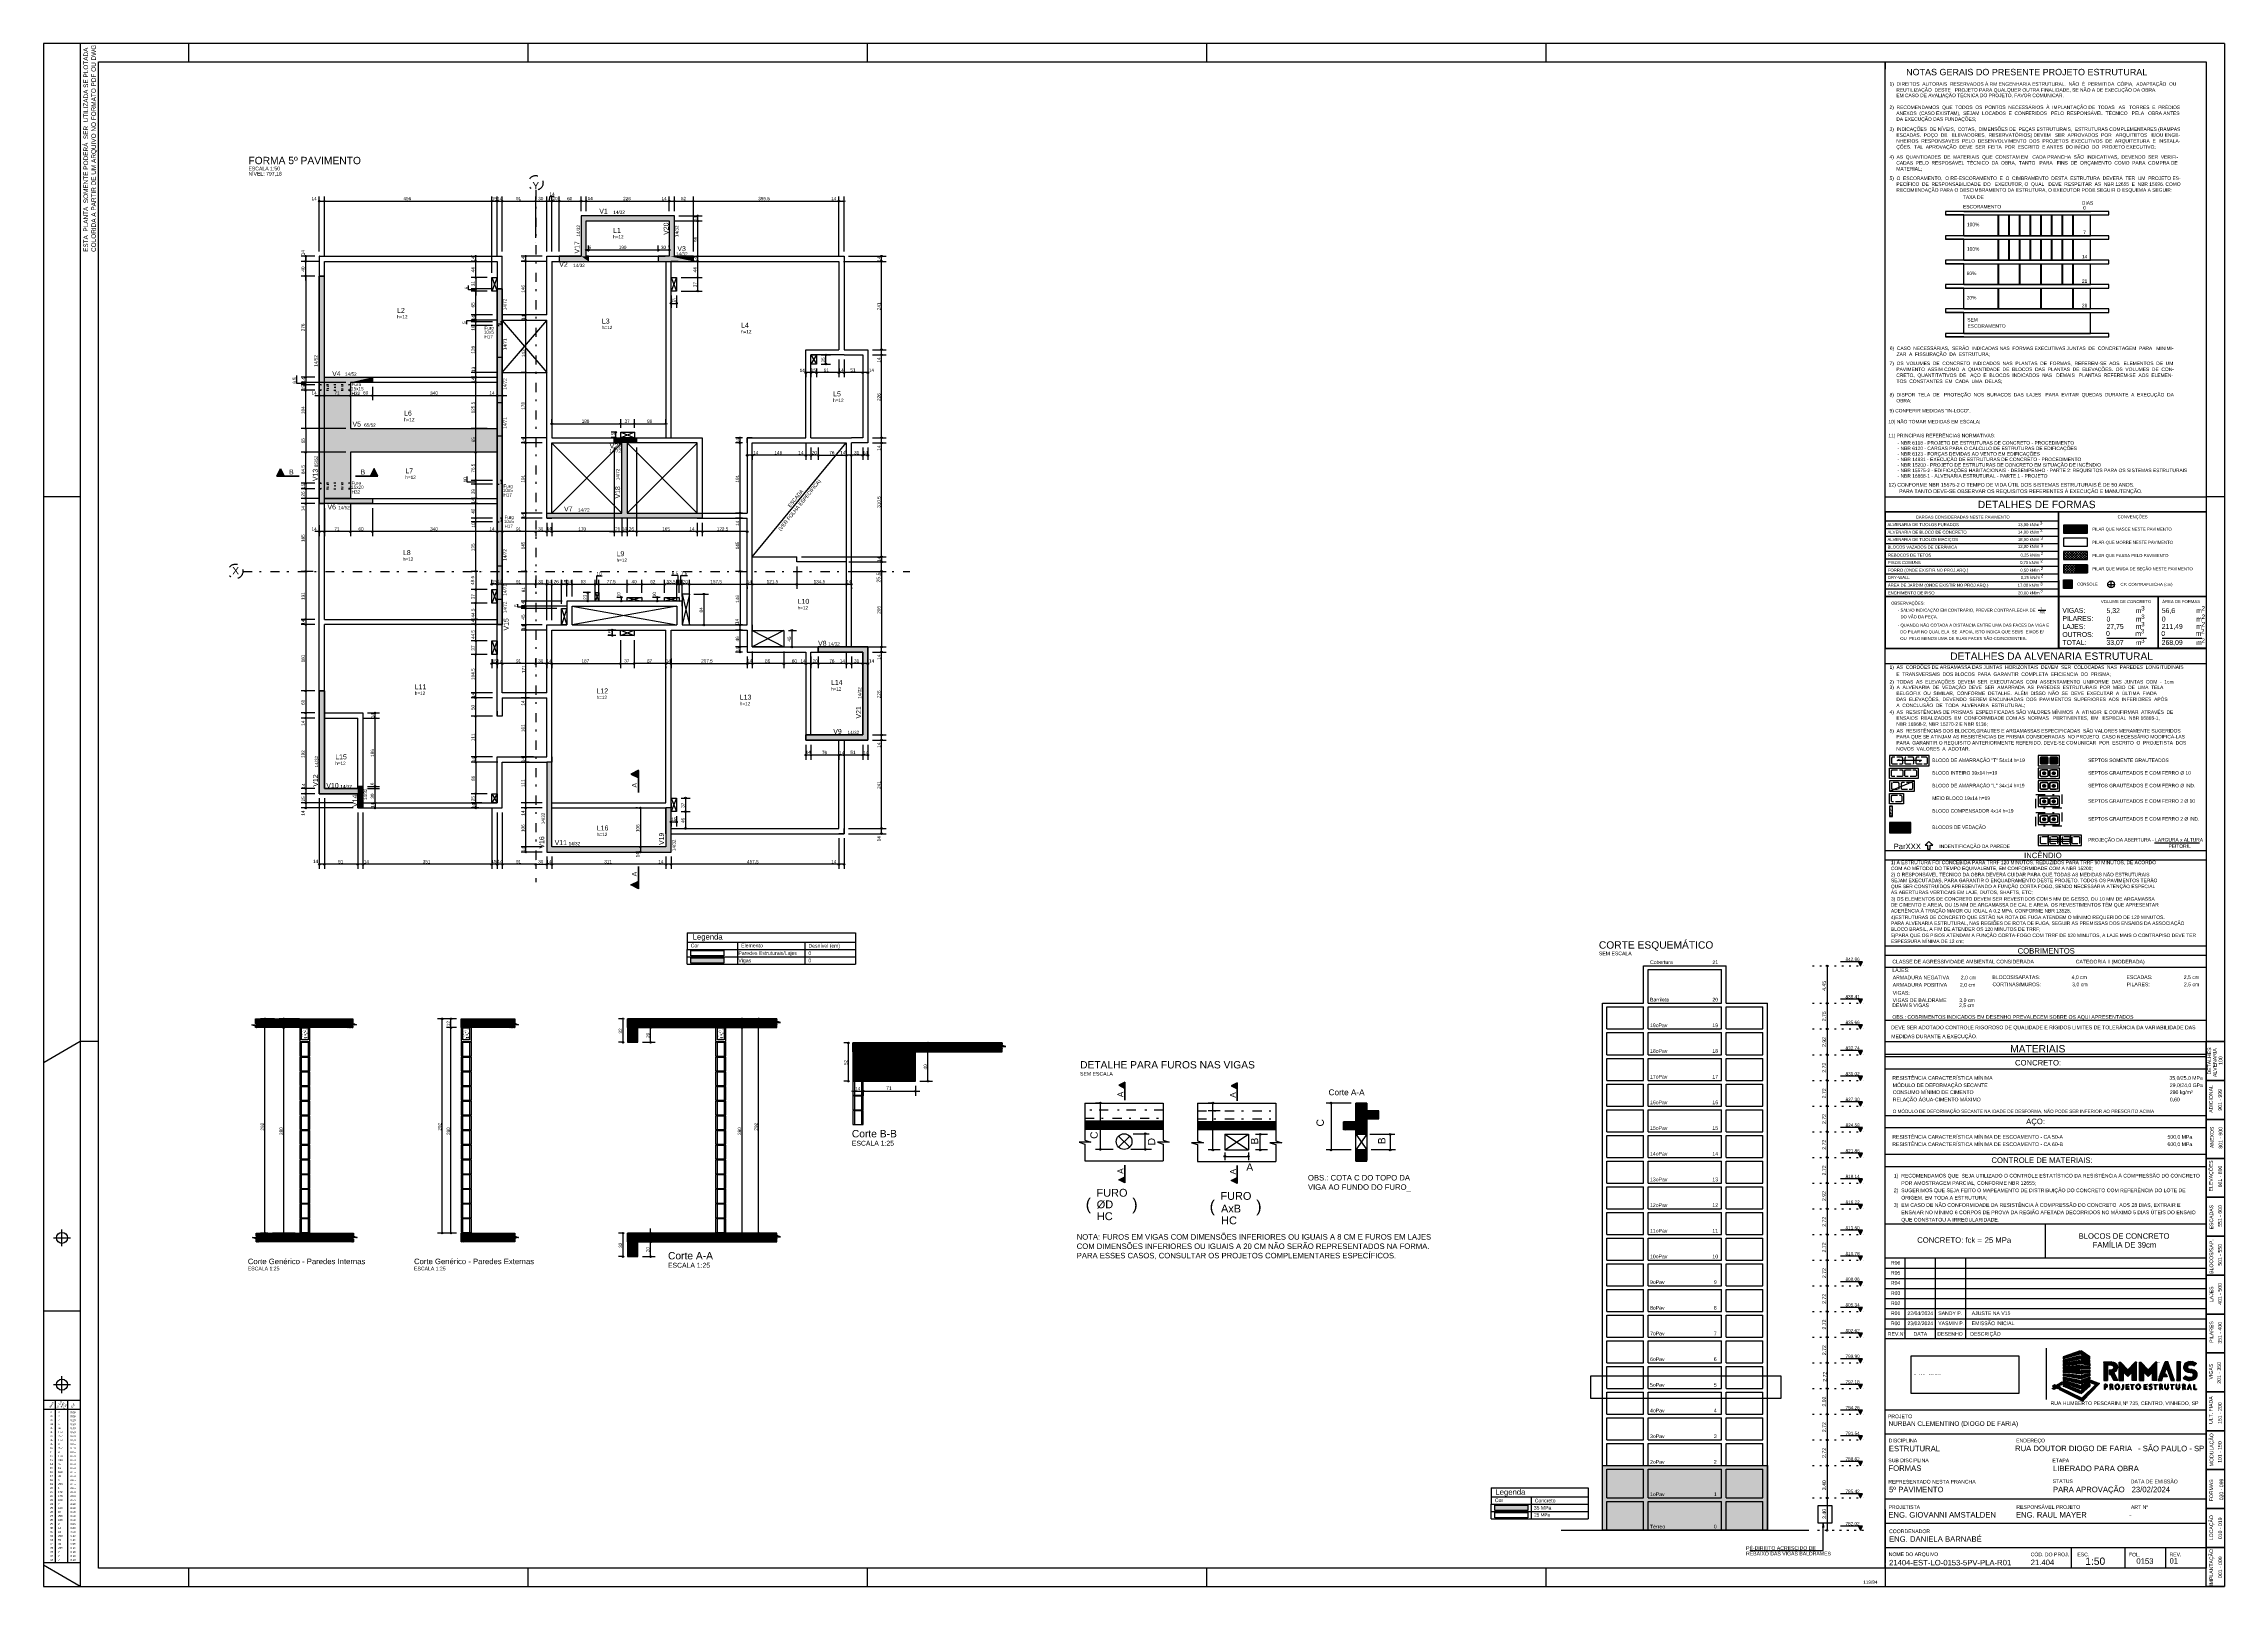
# Model space of a CAD drawing. Extents: x 0 to 119, y 0 to 84.
import ezdxf

# ---------------------------------------------------------------- set-up
doc = ezdxf.new("R2010")
doc.units = 0
doc.header["$MEASUREMENT"] = 0
for name, pattern in [('ESTILO_TQS_0002', [0.4, 0.1, -0.3]), ('ESTILO_TQS_0003', [1.5, 0.5, -0.4, 0.1, -0.5]), ('ESTILO_TQS_0005', [0.4, 0.3, -0.1])]:
    doc.linetypes.add(name, pattern=pattern)
for name, color, linetype in [('10', 252, 'CONTINUOUS'), ('15', 12, 'CONTINUOUS'), ('17', 90, 'CONTINUOUS'), ('18', 6, 'CONTINUOUS'), ('20', 1, 'CONTINUOUS'), ('23', 100, 'CONTINUOUS'), ('24', 7, 'CONTINUOUS'), ('25', 130, 'CONTINUOUS'), ('27', 250, 'CONTINUOUS'), ('29', 9, 'CONTINUOUS'), ('3', 7, 'CONTINUOUS'), ('32', 250, 'CONTINUOUS'), ('35', 255, 'CONTINUOUS'), ('37', 7, 'CONTINUOUS'), ('38', 7, 'CONTINUOUS'), ('40', 7, 'CONTINUOUS'), ('42', 7, 'CONTINUOUS'), ('47', 7, 'CONTINUOUS'), ('48', 7, 'CONTINUOUS'), ('6', 178, 'CONTINUOUS'), ('62', 7, 'CONTINUOUS'), ('65', 7, 'CONTINUOUS'), ('7', 232, 'CONTINUOUS'), ('9', 8, 'CONTINUOUS')]:
    doc.layers.add(name, color=color, linetype=linetype)
doc.styles.add('TQS_ARIAL', font='arial.ttf')

msp = doc.modelspace()

# ---------------------------------------------------------------- linework, layer by layer
at = {"layer": '10', "color": 252, "linetype": 'Continuous'}
for p, q in [((24.428792, 71.35191), (24.728792, 70.61191)), ((24.728792, 71.35191), (24.428792, 70.61191)), ((34.588986, 72.23191), (34.20894, 72.23191)), ((34.50905, 71.351872), (34.20905, 70.611872)), ((34.20905, 71.351872), (34.50905, 70.611872)), ((25.00894, 69.01191), (27.42894, 66.171997)), ((25.00894, 66.171997), (27.42894, 69.01191)), ((42.138984, 67.131908), (41.838984, 66.631931)), ((41.839004, 67.131897), (42.138984, 66.631931)), ((25.00894, 66.171997), (27.42894, 66.171997)), ((27.70894, 58.51191), (31.51894, 62.33191)), ((31.52894, 58.51191), (27.70894, 62.31191)), ((32.208382, 62.911905), (31.468382, 62.61191)), ((31.468392, 62.91191), (32.208382, 62.611905)), ((35.62894, 58.51191), (31.80894, 62.33191)), ((31.80894, 58.51191), (35.62894, 62.31191)), ((38.638984, 56.121908), (43.758984, 62.33191)), ((38.638984, 56.121908), (41.064132, 56.121908)), ((41.068979, 55.84245), (41.068979, 56.121908)), ((43.758984, 55.84245), (41.068979, 55.84245)), ((24.728926, 54.34263), (24.428926, 53.60263)), ((24.428926, 54.34263), (24.728926, 53.60263)), ((30.069306, 54.17224), (30.269306, 53.71224)), ((30.269306, 54.17224), (30.069306, 53.71224)), ((31.818874, 53.912026), (32.618874, 53.71191)), ((32.618874, 53.912026), (31.818874, 53.71191)), ((33.858856, 53.912026), (34.658856, 53.712026)), ((34.658856, 53.912026), (33.858856, 53.712026)), ((34.80894, 54.09191), (35.20894, 52.41191)), ((35.20894, 54.09191), (34.80894, 52.41191)), ((28.22894, 53.31191), (28.52894, 52.41191)), ((28.52894, 53.31191), (28.22894, 52.41191)), ((28.80894, 53.43191), (34.52894, 52.41191)), ((34.52894, 53.43191), (28.80894, 52.41191)), ((24.72894, 51.54118), (24.42894, 50.80118)), ((24.42894, 51.54118), (24.72894, 50.80118)), ((31.449393, 52.131938), (32.189393, 51.831938)), ((31.449393, 51.831938), (32.189393, 52.131938)), ((38.638984, 52.11191), (40.358981, 51.21191)), ((40.358981, 52.11191), (38.638984, 51.21191)), ((24.42894, 43.21191), (24.72894, 42.71191)), ((24.72894, 43.21191), (24.42894, 42.71191)), ((34.20894, 42.972895), (34.50894, 42.232895)), ((34.50894, 42.972895), (34.20894, 42.232895)), ((14.062262, 30.457477), (14.422262, 30.457477)), ((14.062262, 30.457477), (14.422262, 30.457477)), ((14.062262, 30.456399), (14.422262, 30.456399)), ((14.062262, 30.456399), (14.422262, 30.456399)), ((14.062262, 30.456399), (14.422262, 30.456399)), ((22.865137, 30.457477), (23.225137, 30.457477)), ((22.865137, 30.457477), (23.225137, 30.457477)), ((22.865137, 30.456399), (23.225137, 30.456399)), ((22.865137, 30.456399), (23.225137, 30.456399)), ((22.865137, 30.456399), (23.225137, 30.456399)), ((36.741493, 30.457477), (37.101493, 30.457477)), ((36.741493, 30.456399), (37.101493, 30.456399)), ((36.741493, 30.456399), (37.101493, 30.456399)), ((14.062262, 29.657477), (14.422262, 29.657477)), ((14.062262, 28.897477), (14.422262, 28.897477)), ((14.062262, 28.857477), (14.422262, 28.857477)), ((22.865137, 29.657477), (23.225137, 29.657477)), ((22.865137, 28.897477), (23.225137, 28.897477)), ((22.865137, 28.857477), (23.225137, 28.857477)), ((36.741493, 29.657477), (37.101493, 29.657477)), ((36.741493, 28.897477), (37.101493, 28.897477)), ((36.741493, 28.857477), (37.101493, 28.857477)), ((14.062262, 28.097477), (14.422262, 28.097477)), ((14.062262, 28.057477), (14.422262, 28.057477)), ((22.865137, 28.097477), (23.225137, 28.097477)), ((22.865137, 28.057477), (23.225137, 28.057477)), ((36.741493, 28.097477), (37.101493, 28.097477)), ((36.741493, 28.057477), (37.101493, 28.057477)), ((44.22798, 27.542413), (44.58798, 27.542413)), ((44.22798, 27.542413), (44.58798, 27.542413)), ((44.22798, 27.541335), (44.58798, 27.541335)), ((44.22798, 27.541335), (44.58798, 27.541335)), ((14.062262, 27.297477), (14.422262, 27.297477)), ((14.062262, 27.257477), (14.422262, 27.257477)), ((14.062262, 26.497477), (14.422262, 26.497477)), ((14.062262, 26.457477), (14.422262, 26.457477)), ((22.865137, 27.297477), (23.225137, 27.297477)), ((22.865137, 27.257477), (23.225137, 27.257477)), ((22.865137, 26.497477), (23.225137, 26.497477)), ((22.865137, 26.457477), (23.225137, 26.457477)), ((36.741493, 27.297477), (37.101493, 27.297477)), ((36.741493, 27.257477), (37.101493, 27.257477)), ((36.741493, 26.497477), (37.101493, 26.497477)), ((36.741493, 26.457477), (37.101493, 26.457477)), ((44.22798, 26.782413), (44.58798, 26.782413)), ((44.22798, 26.742413), (44.58798, 26.742413)), ((14.062262, 25.697477), (14.422262, 25.697477)), ((14.062262, 25.657477), (14.422262, 25.657477)), ((22.865137, 25.697477), (23.225137, 25.697477)), ((22.865137, 25.657477), (23.225137, 25.657477)), ((36.741493, 25.697477), (37.101493, 25.697477)), ((36.741493, 25.657477), (37.101493, 25.657477)), ((44.22798, 25.982413), (44.58798, 25.982413)), ((44.22798, 25.942413), (44.58798, 25.942413)), ((44.22798, 25.182413), (44.58798, 25.182413)), ((14.062262, 24.897477), (14.422262, 24.897477)), ((14.062262, 24.857477), (14.422262, 24.857477)), ((14.062262, 24.097477), (14.422262, 24.097477)), ((14.062262, 24.057477), (14.422262, 24.057477)), ((22.865137, 24.897477), (23.225137, 24.897477)), ((22.865137, 24.857477), (23.225137, 24.857477)), ((22.865137, 24.097477), (23.225137, 24.097477)), ((22.865137, 24.057477), (23.225137, 24.057477)), ((36.741493, 24.897477), (37.101493, 24.897477)), ((36.741493, 24.857477), (37.101493, 24.857477)), ((36.741493, 24.097477), (37.101493, 24.097477)), ((36.741493, 24.057477), (37.101493, 24.057477)), ((14.062262, 23.297477), (14.422262, 23.297477)), ((14.062262, 23.257477), (14.422262, 23.257477)), ((22.865137, 23.297477), (23.225137, 23.297477)), ((22.865137, 23.257477), (23.225137, 23.257477)), ((36.741493, 23.297477), (37.101493, 23.297477)), ((36.741493, 23.257477), (37.101493, 23.257477)), ((14.062262, 22.497477), (14.422262, 22.497477)), ((14.062262, 22.457477), (14.422262, 22.457477)), ((14.062262, 21.697477), (14.422262, 21.697477)), ((14.062262, 21.657477), (14.422262, 21.657477)), ((14.062262, 21.657477), (14.422262, 21.657477)), ((22.865137, 22.497477), (23.225137, 22.497477)), ((22.865137, 22.457477), (23.225137, 22.457477)), ((22.865137, 21.697477), (23.225137, 21.697477)), ((22.865137, 21.657477), (23.225137, 21.657477)), ((22.865137, 21.657477), (23.225137, 21.657477)), ((36.741493, 22.497477), (37.101493, 22.497477)), ((36.741493, 22.457477), (37.101493, 22.457477)), ((36.741493, 21.697477), (37.101493, 21.697477)), ((36.741493, 21.657477), (37.101493, 21.657477)), ((14.062262, 20.897477), (14.422262, 20.897477)), ((14.062262, 20.857477), (14.422262, 20.857477)), ((22.865137, 20.897477), (23.225137, 20.897477)), ((22.865137, 20.857477), (23.225137, 20.857477)), ((36.741493, 20.897477), (37.101493, 20.897477)), ((36.741493, 20.857477), (37.101493, 20.857477)), ((14.062262, 20.097477), (14.422262, 20.097477)), ((14.062262, 20.097477), (14.422262, 20.097477)), ((14.062262, 20.057477), (14.422262, 20.057477)), ((14.062262, 20.057477), (14.422262, 20.057477)), ((14.062262, 19.297477), (14.422262, 19.297477)), ((22.865137, 20.097477), (23.225137, 20.097477)), ((22.865137, 20.097477), (23.225137, 20.097477)), ((22.865137, 20.057477), (23.225137, 20.057477)), ((22.865137, 20.057477), (23.225137, 20.057477)), ((22.865137, 19.297477), (23.225137, 19.297477)), ((36.741493, 20.097477), (37.101493, 20.097477)), ((36.741493, 20.057477), (37.101493, 20.057477)), ((36.741493, 19.297477), (37.101493, 19.297477))]:
    msp.add_line(p, q, dxfattribs=at)
for points in [[(24.428792, 70.61191), (24.428792, 71.35191), (24.728792, 71.35191), (24.728792, 70.61191), (24.428792, 70.61191)], [(34.20905, 70.611872), (34.20905, 71.351872), (34.50905, 71.351872), (34.50905, 70.611872), (34.20905, 70.611872)], [(42.138984, 66.631931), (41.838984, 66.631931), (41.838984, 67.131908), (42.138984, 67.131908), (42.138984, 66.631931)], [(31.468742, 62.911829), (32.208382, 62.911829), (32.208382, 62.611905), (31.468742, 62.611905), (31.468742, 62.911829)], [(24.428926, 53.60263), (24.428926, 54.34263), (24.728926, 54.34263), (24.728926, 53.60263), (24.428926, 53.60263)], [(30.069306, 54.17224), (30.269306, 54.17224), (30.269306, 53.71224), (30.069306, 53.71224), (30.069306, 54.17224)], [(31.818874, 53.912026), (32.618874, 53.912026), (32.618874, 53.71191), (31.818874, 53.71191), (31.818874, 53.912026)], [(33.858856, 53.912026), (34.658856, 53.912026), (34.658856, 53.712026), (33.858856, 53.712026), (33.858856, 53.912026)], [(34.80894, 52.41191), (35.20894, 52.41191), (35.20894, 54.09191), (34.80894, 54.09191), (34.80894, 52.41191)], [(28.52894, 52.41191), (28.22894, 52.41191), (28.22894, 53.31191), (28.52894, 53.31191), (28.52894, 52.41191)], [(24.42894, 50.80118), (24.42894, 51.54118), (24.72894, 51.54118), (24.72894, 50.80118), (24.42894, 50.80118)], [(32.189393, 51.831938), (31.449393, 51.831938), (31.449393, 52.131938), (32.189393, 52.131938), (32.189393, 51.831938)], [(38.638984, 52.11191), (40.358981, 52.11191), (40.358981, 51.21191), (38.638984, 51.21191), (38.638984, 52.11191)], [(24.42894, 43.21191), (24.72894, 43.21191), (24.72894, 42.71191), (24.42894, 42.71191), (24.42894, 43.21191)], [(34.20894, 42.232895), (34.20894, 42.972895), (34.50894, 42.972895), (34.50894, 42.232895), (34.20894, 42.232895)], [(14.062262, 30.457477), (13.962262, 30.457477), (13.962262, 29.697477), (14.522262, 29.697477), (14.522262, 30.457477), (14.422262, 30.457477), (14.422262, 29.797477), (14.062262, 29.797477), (14.062262, 30.457477)], [(22.865137, 30.457477), (22.765137, 30.457477), (22.765137, 29.697477), (23.325137, 29.697477), (23.325137, 30.457477), (23.225137, 30.457477), (23.225137, 29.797477), (22.865137, 29.797477), (22.865137, 30.457477)], [(36.741493, 30.457477), (36.641493, 30.457477), (36.641493, 29.697477), (37.201493, 29.697477), (37.201493, 30.457477), (37.101493, 30.457477), (37.101493, 29.797477), (36.741493, 29.797477), (36.741493, 30.457477)], [(13.962262, 28.897477), (14.062262, 28.897477), (14.062262, 29.657477), (13.962262, 29.657477), (13.962262, 28.897477)], [(13.962262, 28.097477), (14.062262, 28.097477), (14.062262, 28.857477), (13.962262, 28.857477), (13.962262, 28.097477)], [(14.422262, 28.897477), (14.522262, 28.897477), (14.522262, 29.657477), (14.422262, 29.657477), (14.422262, 28.897477)], [(14.422262, 28.097477), (14.522262, 28.097477), (14.522262, 28.857477), (14.422262, 28.857477), (14.422262, 28.097477)], [(22.765137, 28.897477), (22.865137, 28.897477), (22.865137, 29.657477), (22.765137, 29.657477), (22.765137, 28.897477)], [(22.765137, 28.097477), (22.865137, 28.097477), (22.865137, 28.857477), (22.765137, 28.857477), (22.765137, 28.097477)], [(23.225137, 28.897477), (23.325137, 28.897477), (23.325137, 29.657477), (23.225137, 29.657477), (23.225137, 28.897477)], [(23.225137, 28.097477), (23.325137, 28.097477), (23.325137, 28.857477), (23.225137, 28.857477), (23.225137, 28.097477)], [(36.641493, 28.897477), (36.741493, 28.897477), (36.741493, 29.657477), (36.641493, 29.657477), (36.641493, 28.897477)], [(36.641493, 28.097477), (36.741493, 28.097477), (36.741493, 28.857477), (36.641493, 28.857477), (36.641493, 28.097477)], [(37.101493, 28.897477), (37.201493, 28.897477), (37.201493, 29.657477), (37.101493, 29.657477), (37.101493, 28.897477)], [(37.101493, 28.097477), (37.201493, 28.097477), (37.201493, 28.857477), (37.101493, 28.857477), (37.101493, 28.097477)], [(13.962262, 27.297477), (14.062262, 27.297477), (14.062262, 28.057477), (13.962262, 28.057477), (13.962262, 27.297477)], [(14.422262, 27.297477), (14.522262, 27.297477), (14.522262, 28.057477), (14.422262, 28.057477), (14.422262, 27.297477)], [(22.765137, 27.297477), (22.865137, 27.297477), (22.865137, 28.057477), (22.765137, 28.057477), (22.765137, 27.297477)], [(23.225137, 27.297477), (23.325137, 27.297477), (23.325137, 28.057477), (23.225137, 28.057477), (23.225137, 27.297477)], [(36.641493, 27.297477), (36.741493, 27.297477), (36.741493, 28.057477), (36.641493, 28.057477), (36.641493, 27.297477)], [(37.101493, 27.297477), (37.201493, 27.297477), (37.201493, 28.057477), (37.101493, 28.057477), (37.101493, 27.297477)], [(44.12798, 26.782413), (44.22798, 26.782413), (44.22798, 27.542413), (44.12798, 27.542413), (44.12798, 26.782413)], [(44.58798, 26.782413), (44.68798, 26.782413), (44.68798, 27.542413), (44.58798, 27.542413), (44.58798, 26.782413)], [(13.962262, 26.497477), (14.062262, 26.497477), (14.062262, 27.257477), (13.962262, 27.257477), (13.962262, 26.497477)], [(13.962262, 25.697477), (14.062262, 25.697477), (14.062262, 26.457477), (13.962262, 26.457477), (13.962262, 25.697477)], [(14.422262, 26.497477), (14.522262, 26.497477), (14.522262, 27.257477), (14.422262, 27.257477), (14.422262, 26.497477)], [(14.422262, 25.697477), (14.522262, 25.697477), (14.522262, 26.457477), (14.422262, 26.457477), (14.422262, 25.697477)], [(22.765137, 26.497477), (22.865137, 26.497477), (22.865137, 27.257477), (22.765137, 27.257477), (22.765137, 26.497477)], [(22.765137, 25.697477), (22.865137, 25.697477), (22.865137, 26.457477), (22.765137, 26.457477), (22.765137, 25.697477)], [(23.225137, 26.497477), (23.325137, 26.497477), (23.325137, 27.257477), (23.225137, 27.257477), (23.225137, 26.497477)], [(23.225137, 25.697477), (23.325137, 25.697477), (23.325137, 26.457477), (23.225137, 26.457477), (23.225137, 25.697477)], [(36.641493, 26.497477), (36.741493, 26.497477), (36.741493, 27.257477), (36.641493, 27.257477), (36.641493, 26.497477)], [(36.641493, 25.697477), (36.741493, 25.697477), (36.741493, 26.457477), (36.641493, 26.457477), (36.641493, 25.697477)], [(37.101493, 26.497477), (37.201493, 26.497477), (37.201493, 27.257477), (37.101493, 27.257477), (37.101493, 26.497477)], [(37.101493, 25.697477), (37.201493, 25.697477), (37.201493, 26.457477), (37.101493, 26.457477), (37.101493, 25.697477)], [(44.12798, 25.982413), (44.22798, 25.982413), (44.22798, 26.742413), (44.12798, 26.742413), (44.12798, 25.982413)], [(44.58798, 25.982413), (44.68798, 25.982413), (44.68798, 26.742413), (44.58798, 26.742413), (44.58798, 25.982413)], [(13.962262, 24.897477), (14.062262, 24.897477), (14.062262, 25.657477), (13.962262, 25.657477), (13.962262, 24.897477)], [(14.422262, 24.897477), (14.522262, 24.897477), (14.522262, 25.657477), (14.422262, 25.657477), (14.422262, 24.897477)], [(22.765137, 24.897477), (22.865137, 24.897477), (22.865137, 25.657477), (22.765137, 25.657477), (22.765137, 24.897477)], [(23.225137, 24.897477), (23.325137, 24.897477), (23.325137, 25.657477), (23.225137, 25.657477), (23.225137, 24.897477)], [(36.641493, 24.897477), (36.741493, 24.897477), (36.741493, 25.657477), (36.641493, 25.657477), (36.641493, 24.897477)], [(37.101493, 24.897477), (37.201493, 24.897477), (37.201493, 25.657477), (37.101493, 25.657477), (37.101493, 24.897477)], [(44.12798, 25.182413), (44.22798, 25.182413), (44.22798, 25.942413), (44.12798, 25.942413), (44.12798, 25.182413)], [(44.58798, 25.182413), (44.68798, 25.182413), (44.68798, 25.942413), (44.58798, 25.942413), (44.58798, 25.182413)], [(13.962262, 24.097477), (14.062262, 24.097477), (14.062262, 24.857477), (13.962262, 24.857477), (13.962262, 24.097477)], [(13.962262, 23.297477), (14.062262, 23.297477), (14.062262, 24.057477), (13.962262, 24.057477), (13.962262, 23.297477)], [(14.422262, 24.097477), (14.522262, 24.097477), (14.522262, 24.857477), (14.422262, 24.857477), (14.422262, 24.097477)], [(14.422262, 23.297477), (14.522262, 23.297477), (14.522262, 24.057477), (14.422262, 24.057477), (14.422262, 23.297477)], [(22.765137, 24.097477), (22.865137, 24.097477), (22.865137, 24.857477), (22.765137, 24.857477), (22.765137, 24.097477)], [(22.765137, 23.297477), (22.865137, 23.297477), (22.865137, 24.057477), (22.765137, 24.057477), (22.765137, 23.297477)], [(23.225137, 24.097477), (23.325137, 24.097477), (23.325137, 24.857477), (23.225137, 24.857477), (23.225137, 24.097477)], [(23.225137, 23.297477), (23.325137, 23.297477), (23.325137, 24.057477), (23.225137, 24.057477), (23.225137, 23.297477)], [(36.641493, 24.097477), (36.741493, 24.097477), (36.741493, 24.857477), (36.641493, 24.857477), (36.641493, 24.097477)], [(36.641493, 23.297477), (36.741493, 23.297477), (36.741493, 24.057477), (36.641493, 24.057477), (36.641493, 23.297477)], [(37.101493, 24.097477), (37.201493, 24.097477), (37.201493, 24.857477), (37.101493, 24.857477), (37.101493, 24.097477)], [(37.101493, 23.297477), (37.201493, 23.297477), (37.201493, 24.057477), (37.101493, 24.057477), (37.101493, 23.297477)], [(13.962262, 22.497477), (14.062262, 22.497477), (14.062262, 23.257477), (13.962262, 23.257477), (13.962262, 22.497477)], [(14.422262, 22.497477), (14.522262, 22.497477), (14.522262, 23.257477), (14.422262, 23.257477), (14.422262, 22.497477)], [(22.765137, 22.497477), (22.865137, 22.497477), (22.865137, 23.257477), (22.765137, 23.257477), (22.765137, 22.497477)], [(23.225137, 22.497477), (23.325137, 22.497477), (23.325137, 23.257477), (23.225137, 23.257477), (23.225137, 22.497477)], [(36.641493, 22.497477), (36.741493, 22.497477), (36.741493, 23.257477), (36.641493, 23.257477), (36.641493, 22.497477)], [(37.101493, 22.497477), (37.201493, 22.497477), (37.201493, 23.257477), (37.101493, 23.257477), (37.101493, 22.497477)], [(13.962262, 21.697477), (14.062262, 21.697477), (14.062262, 22.457477), (13.962262, 22.457477), (13.962262, 21.697477)], [(13.962262, 20.897477), (14.062262, 20.897477), (14.062262, 21.657477), (13.962262, 21.657477), (13.962262, 20.897477)], [(14.422262, 21.697477), (14.522262, 21.697477), (14.522262, 22.457477), (14.422262, 22.457477), (14.422262, 21.697477)], [(14.422262, 20.897477), (14.522262, 20.897477), (14.522262, 21.657477), (14.422262, 21.657477), (14.422262, 20.897477)], [(22.765137, 21.697477), (22.865137, 21.697477), (22.865137, 22.457477), (22.765137, 22.457477), (22.765137, 21.697477)], [(22.765137, 20.897477), (22.865137, 20.897477), (22.865137, 21.657477), (22.765137, 21.657477), (22.765137, 20.897477)], [(23.225137, 21.697477), (23.325137, 21.697477), (23.325137, 22.457477), (23.225137, 22.457477), (23.225137, 21.697477)], [(23.225137, 20.897477), (23.325137, 20.897477), (23.325137, 21.657477), (23.225137, 21.657477), (23.225137, 20.897477)], [(36.641493, 21.697477), (36.741493, 21.697477), (36.741493, 22.457477), (36.641493, 22.457477), (36.641493, 21.697477)], [(36.641493, 20.897477), (36.741493, 20.897477), (36.741493, 21.657477), (36.641493, 21.657477), (36.641493, 20.897477)], [(37.101493, 21.697477), (37.201493, 21.697477), (37.201493, 22.457477), (37.101493, 22.457477), (37.101493, 21.697477)], [(37.101493, 20.897477), (37.201493, 20.897477), (37.201493, 21.657477), (37.101493, 21.657477), (37.101493, 20.897477)], [(13.962262, 20.097477), (14.062262, 20.097477), (14.062262, 20.857477), (13.962262, 20.857477), (13.962262, 20.097477)], [(14.422262, 20.097477), (14.522262, 20.097477), (14.522262, 20.857477), (14.422262, 20.857477), (14.422262, 20.097477)], [(22.765137, 20.097477), (22.865137, 20.097477), (22.865137, 20.857477), (22.765137, 20.857477), (22.765137, 20.097477)], [(23.225137, 20.097477), (23.325137, 20.097477), (23.325137, 20.857477), (23.225137, 20.857477), (23.225137, 20.097477)], [(36.641493, 20.097477), (36.741493, 20.097477), (36.741493, 20.857477), (36.641493, 20.857477), (36.641493, 20.097477)], [(37.101493, 20.097477), (37.201493, 20.097477), (37.201493, 20.857477), (37.101493, 20.857477), (37.101493, 20.097477)], [(13.962262, 19.297477), (14.062262, 19.297477), (14.062262, 20.057477), (13.962262, 20.057477), (13.962262, 19.297477)], [(14.422262, 19.297477), (14.522262, 19.297477), (14.522262, 20.057477), (14.422262, 20.057477), (14.422262, 19.297477)], [(22.765137, 19.297477), (22.865137, 19.297477), (22.865137, 20.057477), (22.765137, 20.057477), (22.765137, 19.297477)], [(23.225137, 19.297477), (23.325137, 19.297477), (23.325137, 20.057477), (23.225137, 20.057477), (23.225137, 19.297477)], [(36.641493, 19.297477), (36.741493, 19.297477), (36.741493, 20.057477), (36.641493, 20.057477), (36.641493, 19.297477)], [(37.101493, 19.297477), (37.201493, 19.297477), (37.201493, 20.057477), (37.101493, 20.057477), (37.101493, 19.297477)]]:
    msp.add_lwpolyline(points, dxfattribs=at)
at = {"layer": '15', "color": 12, "linetype": 'ESTILO_TQS_0003'}
for points in [[(108.627026, 43.164035), (110.034129, 43.164035), (110.034129, 42.423822), (108.627026, 42.423822), (108.627026, 43.164035)], [(108.627026, 42.189463), (110.034129, 42.189463), (110.034129, 41.44925), (108.627026, 41.44925), (108.627026, 42.189463)]]:
    msp.add_lwpolyline(points, dxfattribs=at)
at = {"layer": '17', "color": 90, "linetype": 'Continuous'}
for p, q in [((108.864602, 43.774576), (108.904602, 43.814576)), ((108.864602, 43.494576), (108.864602, 43.774576)), ((108.904602, 43.454576), (108.864602, 43.494576)), ((108.904602, 43.814576), (109.244602, 43.814576)), ((109.244602, 43.454576), (108.904602, 43.454576)), ((109.031794, 43.576828), (109.09175, 43.705405)), ((109.244602, 43.814576), (109.284602, 43.774577)), ((109.284602, 43.494576), (109.244602, 43.454576)), ((109.284602, 43.774577), (109.284602, 43.494576)), ((109.384602, 43.774576), (109.424602, 43.814576)), ((109.384602, 43.494576), (109.384602, 43.774576)), ((109.424602, 43.454576), (109.384602, 43.494576)), ((109.424602, 43.814576), (109.764602, 43.814576)), ((109.764602, 43.454576), (109.424602, 43.454576)), ((109.54055, 43.590228), (109.599562, 43.56271)), ((109.764602, 43.814576), (109.804602, 43.774577)), ((109.804602, 43.494576), (109.764602, 43.454576)), ((109.804602, 43.774577), (109.804602, 43.494576)), ((108.864602, 41.958856), (108.904602, 41.998856)), ((108.864602, 41.678856), (108.864602, 41.958856)), ((108.904602, 41.638856), (108.864602, 41.678856)), ((108.904602, 41.998856), (109.244602, 41.998856)), ((109.244602, 41.638856), (108.904602, 41.638856)), ((109.010552, 41.85129), (109.139006, 41.791391)), ((109.244602, 41.998856), (109.284602, 41.958857)), ((109.284602, 41.678856), (109.244602, 41.638856)), ((109.284602, 41.958857), (109.284602, 41.678856)), ((109.384602, 41.958856), (109.424602, 41.998856)), ((109.384602, 41.678856), (109.384602, 41.958856)), ((109.424602, 41.638856), (109.384602, 41.678856)), ((109.424602, 41.998856), (109.764602, 41.998856)), ((109.764602, 41.638856), (109.424602, 41.638856)), ((109.524689, 41.79341), (109.566919, 41.884967)), ((109.764602, 41.998856), (109.804602, 41.958856)), ((109.804602, 41.678856), (109.764602, 41.638856)), ((109.804602, 41.958856), (109.804602, 41.678856))]:
    msp.add_line(p, q, dxfattribs=at)
for points in [[(109.073402, 43.634576), (109.073408, 43.634455), (109.073427, 43.634335), (109.073457, 43.634217), (109.0735, 43.634103), (109.073553, 43.633994), (109.073617, 43.633891), (109.073692, 43.633795), (109.073776, 43.633707), (109.073868, 43.633628), (109.073968, 43.633558), (109.074074, 43.633499), (109.074186, 43.633451), (109.074302, 43.633415), (109.074421, 43.63339), (109.074542, 43.633378), (109.074663, 43.633378), (109.074784, 43.63339), (109.074903, 43.633415), (109.075019, 43.633451), (109.075131, 43.633499), (109.075237, 43.633558), (109.075337, 43.633628), (109.075429, 43.633707), (109.075513, 43.633795), (109.075587, 43.633891), (109.075652, 43.633994), (109.075705, 43.634103), (109.075747, 43.634217), (109.075778, 43.634335), (109.075796, 43.634455), (109.075802, 43.634576), (108.999002, 43.634576), (108.99939, 43.642225), (109.00055, 43.649795), (109.002469, 43.657208), (109.005129, 43.66439), (109.008502, 43.671265), (109.012553, 43.677764), (109.01724, 43.68382), (109.022516, 43.689371), (109.028327, 43.694359), (109.034613, 43.698734), (109.041308, 43.70245), (109.048346, 43.705471), (109.055653, 43.707763), (109.063154, 43.709305), (109.070773, 43.710079), (109.078431, 43.710079), (109.08605, 43.709305), (109.093552, 43.707763), (109.100859, 43.705471), (109.107896, 43.70245), (109.114592, 43.698734), (109.120878, 43.694359), (109.126688, 43.689371), (109.131964, 43.68382), (109.136652, 43.677764), (109.140703, 43.671265), (109.144076, 43.66439), (109.146735, 43.657208), (109.148655, 43.649795), (109.149814, 43.642225), (109.150202, 43.634576), (109.073402, 43.634576)], [(109.075802, 43.634576), (109.075796, 43.634698), (109.075778, 43.634818), (109.075747, 43.634936), (109.075705, 43.63505), (109.075652, 43.635159), (109.075587, 43.635262), (109.075513, 43.635358), (109.075429, 43.635446), (109.075337, 43.635525), (109.075237, 43.635595), (109.075131, 43.635654), (109.075019, 43.635702), (109.074903, 43.635738), (109.074784, 43.635763), (109.074663, 43.635775), (109.074542, 43.635775), (109.074421, 43.635763), (109.074302, 43.635738), (109.074186, 43.635702), (109.074074, 43.635654), (109.073968, 43.635595), (109.073868, 43.635525), (109.073776, 43.635446), (109.073692, 43.635358), (109.073617, 43.635262), (109.073553, 43.635159), (109.0735, 43.63505), (109.073457, 43.634936), (109.073427, 43.634818), (109.073408, 43.634698), (109.073402, 43.634576), (109.150202, 43.634576), (109.149814, 43.626928), (109.148655, 43.619358), (109.146735, 43.611945), (109.144076, 43.604763), (109.140703, 43.597888), (109.136652, 43.591389), (109.131964, 43.585333), (109.126688, 43.579782), (109.120878, 43.574794), (109.114592, 43.570419), (109.107896, 43.566702), (109.100859, 43.563682), (109.093552, 43.56139), (109.08605, 43.559848), (109.078431, 43.559073), (109.070773, 43.559073), (109.063154, 43.559848), (109.055653, 43.56139), (109.048346, 43.563682), (109.041308, 43.566702), (109.034613, 43.570419), (109.028327, 43.574794), (109.022516, 43.579782), (109.01724, 43.585333), (109.012553, 43.591389), (109.008502, 43.597888), (109.005129, 43.604763), (109.002469, 43.611945), (109.00055, 43.619358), (108.99939, 43.626928), (108.999002, 43.634576), (109.075802, 43.634576)], [(109.593402, 43.634576), (109.593408, 43.634455), (109.593427, 43.634335), (109.593457, 43.634217), (109.5935, 43.634103), (109.593553, 43.633994), (109.593617, 43.633891), (109.593692, 43.633795), (109.593776, 43.633707), (109.593868, 43.633627), (109.593968, 43.633558), (109.594074, 43.633499), (109.594186, 43.633451), (109.594302, 43.633415), (109.594421, 43.63339), (109.594542, 43.633378), (109.594663, 43.633378), (109.594784, 43.63339), (109.594903, 43.633415), (109.595019, 43.633451), (109.595131, 43.633499), (109.595237, 43.633558), (109.595337, 43.633627), (109.595429, 43.633707), (109.595513, 43.633795), (109.595587, 43.633891), (109.595652, 43.633994), (109.595705, 43.634103), (109.595747, 43.634217), (109.595778, 43.634335), (109.595796, 43.634455), (109.595802, 43.634576), (109.519002, 43.634576), (109.51939, 43.642225), (109.52055, 43.649795), (109.522469, 43.657208), (109.525129, 43.66439), (109.528502, 43.671265), (109.532553, 43.677764), (109.53724, 43.68382), (109.542516, 43.689371), (109.548327, 43.694359), (109.554613, 43.698734), (109.561308, 43.70245), (109.568346, 43.70547), (109.575653, 43.707763), (109.583154, 43.709305), (109.590773, 43.710079), (109.598431, 43.710079), (109.60605, 43.709305), (109.613552, 43.707763), (109.620859, 43.70547), (109.627896, 43.70245), (109.634592, 43.698734), (109.640878, 43.694359), (109.646688, 43.689371), (109.651964, 43.68382), (109.656652, 43.677764), (109.660703, 43.671265), (109.664076, 43.66439), (109.666735, 43.657208), (109.668655, 43.649795), (109.669814, 43.642225), (109.670202, 43.634576), (109.593402, 43.634576)], [(109.595802, 43.634576), (109.595796, 43.634698), (109.595778, 43.634818), (109.595747, 43.634936), (109.595705, 43.63505), (109.595652, 43.635159), (109.595587, 43.635262), (109.595513, 43.635358), (109.595429, 43.635446), (109.595337, 43.635525), (109.595237, 43.635595), (109.595131, 43.635654), (109.595019, 43.635702), (109.594903, 43.635738), (109.594784, 43.635763), (109.594663, 43.635775), (109.594542, 43.635775), (109.594421, 43.635763), (109.594302, 43.635738), (109.594186, 43.635702), (109.594074, 43.635654), (109.593968, 43.635595), (109.593868, 43.635525), (109.593776, 43.635446), (109.593692, 43.635358), (109.593617, 43.635262), (109.593553, 43.635159), (109.5935, 43.63505), (109.593457, 43.634936), (109.593427, 43.634818), (109.593408, 43.634698), (109.593402, 43.634576), (109.670202, 43.634576), (109.669814, 43.626928), (109.668655, 43.619358), (109.666735, 43.611945), (109.664076, 43.604763), (109.660703, 43.597888), (109.656652, 43.591389), (109.651964, 43.585333), (109.646688, 43.579782), (109.640878, 43.574794), (109.634592, 43.570419), (109.627896, 43.566702), (109.620859, 43.563682), (109.613552, 43.56139), (109.60605, 43.559848), (109.598431, 43.559073), (109.590773, 43.559073), (109.583154, 43.559848), (109.575653, 43.56139), (109.568346, 43.563682), (109.561308, 43.566702), (109.554613, 43.570419), (109.548327, 43.574794), (109.542516, 43.579782), (109.53724, 43.585333), (109.532553, 43.591389), (109.528502, 43.597888), (109.525129, 43.604763), (109.522469, 43.611945), (109.52055, 43.619358), (109.51939, 43.626928), (109.519002, 43.634576), (109.595802, 43.634576)], [(109.073402, 41.818856), (109.073408, 41.818735), (109.073427, 41.818615), (109.073457, 41.818497), (109.0735, 41.818383), (109.073553, 41.818274), (109.073617, 41.818171), (109.073692, 41.818075), (109.073776, 41.817987), (109.073868, 41.817907), (109.073968, 41.817838), (109.074074, 41.817779), (109.074186, 41.817731), (109.074302, 41.817695), (109.074421, 41.81767), (109.074542, 41.817658), (109.074663, 41.817658), (109.074784, 41.81767), (109.074903, 41.817695), (109.075019, 41.817731), (109.075131, 41.817779), (109.075237, 41.817838), (109.075337, 41.817907), (109.075429, 41.817987), (109.075513, 41.818075), (109.075587, 41.818171), (109.075652, 41.818274), (109.075705, 41.818383), (109.075747, 41.818497), (109.075778, 41.818615), (109.075796, 41.818735), (109.075802, 41.818856), (108.999002, 41.818856), (108.99939, 41.826505), (109.00055, 41.834075), (109.002469, 41.841488), (109.005129, 41.84867), (109.008502, 41.855545), (109.012553, 41.862044), (109.01724, 41.8681), (109.022516, 41.873651), (109.028327, 41.878639), (109.034613, 41.883014), (109.041308, 41.88673), (109.048346, 41.88975), (109.055653, 41.892043), (109.063154, 41.893585), (109.070773, 41.894359), (109.078431, 41.894359), (109.08605, 41.893585), (109.093552, 41.892043), (109.100859, 41.88975), (109.107896, 41.88673), (109.114592, 41.883014), (109.120878, 41.878639), (109.126688, 41.873651), (109.131964, 41.8681), (109.136652, 41.862044), (109.140703, 41.855545), (109.144076, 41.84867), (109.146735, 41.841488), (109.148655, 41.834075), (109.149814, 41.826505), (109.150202, 41.818856), (109.073402, 41.818856)], [(109.075802, 41.818856), (109.075796, 41.818978), (109.075778, 41.819098), (109.075747, 41.819216), (109.075705, 41.81933), (109.075652, 41.819439), (109.075587, 41.819542), (109.075513, 41.819638), (109.075429, 41.819726), (109.075337, 41.819805), (109.075237, 41.819875), (109.075131, 41.819934), (109.075019, 41.819982), (109.074903, 41.820018), (109.074784, 41.820043), (109.074663, 41.820055), (109.074542, 41.820055), (109.074421, 41.820043), (109.074302, 41.820018), (109.074186, 41.819982), (109.074074, 41.819934), (109.073968, 41.819875), (109.073868, 41.819805), (109.073776, 41.819726), (109.073692, 41.819638), (109.073617, 41.819542), (109.073553, 41.819439), (109.0735, 41.81933), (109.073457, 41.819216), (109.073427, 41.819098), (109.073408, 41.818978), (109.073402, 41.818856), (109.150202, 41.818856), (109.149814, 41.811208), (109.148655, 41.803638), (109.146735, 41.796225), (109.144076, 41.789043), (109.140703, 41.782168), (109.136652, 41.775669), (109.131964, 41.769613), (109.126688, 41.764062), (109.120878, 41.759074), (109.114592, 41.754699), (109.107896, 41.750982), (109.100859, 41.747962), (109.093552, 41.74567), (109.08605, 41.744128), (109.078431, 41.743353), (109.070773, 41.743353), (109.063154, 41.744128), (109.055653, 41.74567), (109.048346, 41.747962), (109.041308, 41.750982), (109.034613, 41.754699), (109.028327, 41.759074), (109.022516, 41.764062), (109.01724, 41.769613), (109.012553, 41.775669), (109.008502, 41.782168), (109.005129, 41.789043), (109.002469, 41.796225), (109.00055, 41.803638), (108.99939, 41.811208), (108.999002, 41.818856), (109.075802, 41.818856)], [(109.593402, 41.818856), (109.593408, 41.818735), (109.593427, 41.818615), (109.593457, 41.818497), (109.5935, 41.818383), (109.593553, 41.818274), (109.593617, 41.818171), (109.593692, 41.818075), (109.593776, 41.817987), (109.593868, 41.817907), (109.593968, 41.817838), (109.594074, 41.817779), (109.594186, 41.817731), (109.594302, 41.817695), (109.594421, 41.81767), (109.594542, 41.817658), (109.594663, 41.817658), (109.594784, 41.81767), (109.594903, 41.817695), (109.595019, 41.817731), (109.595131, 41.817779), (109.595237, 41.817838), (109.595337, 41.817907), (109.595429, 41.817987), (109.595513, 41.818075), (109.595587, 41.818171), (109.595652, 41.818274), (109.595705, 41.818383), (109.595747, 41.818497), (109.595778, 41.818615), (109.595796, 41.818735), (109.595802, 41.818856), (109.519002, 41.818856), (109.51939, 41.826505), (109.52055, 41.834075), (109.522469, 41.841488), (109.525129, 41.84867), (109.528502, 41.855545), (109.532553, 41.862044), (109.53724, 41.8681), (109.542516, 41.873651), (109.548327, 41.878639), (109.554613, 41.883014), (109.561308, 41.88673), (109.568346, 41.88975), (109.575653, 41.892043), (109.583154, 41.893585), (109.590773, 41.894359), (109.598431, 41.894359), (109.60605, 41.893585), (109.613552, 41.892043), (109.620859, 41.88975), (109.627896, 41.88673), (109.634592, 41.883014), (109.640878, 41.878639), (109.646688, 41.873651), (109.651964, 41.8681), (109.656652, 41.862044), (109.660703, 41.855545), (109.664076, 41.84867), (109.666735, 41.841488), (109.668655, 41.834075), (109.669814, 41.826505), (109.670202, 41.818856), (109.593402, 41.818856)], [(109.595802, 41.818856), (109.595796, 41.818978), (109.595778, 41.819098), (109.595747, 41.819216), (109.595705, 41.81933), (109.595652, 41.819439), (109.595587, 41.819542), (109.595513, 41.819638), (109.595429, 41.819726), (109.595337, 41.819805), (109.595237, 41.819875), (109.595131, 41.819934), (109.595019, 41.819982), (109.594903, 41.820018), (109.594784, 41.820042), (109.594663, 41.820055), (109.594542, 41.820055), (109.594421, 41.820042), (109.594302, 41.820018), (109.594186, 41.819982), (109.594074, 41.819934), (109.593968, 41.819875), (109.593868, 41.819805), (109.593776, 41.819726), (109.593692, 41.819638), (109.593617, 41.819542), (109.593553, 41.819439), (109.5935, 41.81933), (109.593457, 41.819216), (109.593427, 41.819098), (109.593408, 41.818978), (109.593402, 41.818856), (109.670202, 41.818856), (109.669814, 41.811208), (109.668655, 41.803638), (109.666735, 41.796224), (109.664076, 41.789043), (109.660703, 41.782168), (109.656652, 41.775668), (109.651964, 41.769613), (109.646688, 41.764062), (109.640878, 41.759074), (109.634592, 41.754699), (109.627896, 41.750982), (109.620859, 41.747962), (109.613552, 41.74567), (109.60605, 41.744128), (109.598431, 41.743353), (109.590773, 41.743353), (109.583154, 41.744128), (109.575653, 41.74567), (109.568346, 41.747962), (109.561308, 41.750982), (109.554613, 41.754699), (109.548327, 41.759074), (109.542516, 41.764062), (109.53724, 41.769613), (109.532553, 41.775668), (109.528502, 41.782168), (109.525129, 41.789043), (109.522469, 41.796224), (109.52055, 41.803638), (109.51939, 41.811208), (109.519002, 41.818856), (109.595802, 41.818856)]]:
    msp.add_lwpolyline(points, dxfattribs=at)
for centre in [(109.074602, 43.634576), (109.594602, 43.634576), (109.074602, 41.818856), (109.594602, 41.818856)]:
    msp.add_circle(centre, 0.0744, dxfattribs=at)
for points in [[(109.073402, 43.634576), (108.999002, 43.634576), (108.99939, 43.642225)], [(109.073868, 43.635525), (108.99939, 43.626928), (108.999002, 43.634576)], [(109.073402, 43.634576), (108.99939, 43.642225), (109.00055, 43.649795)], [(109.073868, 43.635525), (109.00055, 43.619358), (108.99939, 43.626928)], [(109.073402, 43.634576), (109.00055, 43.649795), (109.002469, 43.657208)], [(109.073868, 43.635525), (109.002469, 43.611945), (109.00055, 43.619358)], [(109.073402, 43.634576), (109.002469, 43.657208), (109.005129, 43.66439)], [(109.073868, 43.635525), (109.005129, 43.604763), (109.002469, 43.611945)], [(109.073402, 43.634576), (109.005129, 43.66439), (109.008502, 43.671265)], [(109.073868, 43.635525), (109.008502, 43.597888), (109.005129, 43.604763)], [(109.073402, 43.634576), (109.008502, 43.671265), (109.012553, 43.677764)], [(109.073868, 43.635525), (109.012553, 43.591389), (109.008502, 43.597888)], [(109.073402, 43.634576), (109.012553, 43.677764), (109.01724, 43.68382)], [(109.073868, 43.635525), (109.01724, 43.585333), (109.012553, 43.591389)], [(109.073402, 43.634576), (109.01724, 43.68382), (109.022516, 43.689371)], [(109.073868, 43.635525), (109.022516, 43.579782), (109.01724, 43.585333)], [(109.073402, 43.634576), (109.022516, 43.689371), (109.028327, 43.694359)], [(109.073868, 43.635525), (109.028327, 43.574794), (109.022516, 43.579782)], [(109.073402, 43.634576), (109.028327, 43.694359), (109.034613, 43.698734)], [(109.073868, 43.635525), (109.034613, 43.570419), (109.028327, 43.574794)], [(109.073402, 43.634576), (109.034613, 43.698734), (109.041308, 43.70245)], [(109.073868, 43.635525), (109.041308, 43.566702), (109.034613, 43.570419)], [(109.073402, 43.634576), (109.041308, 43.70245), (109.048346, 43.705471)], [(109.073868, 43.635525), (109.048346, 43.563682), (109.041308, 43.566702)], [(109.073402, 43.634576), (109.048346, 43.705471), (109.055653, 43.707763)], [(109.073868, 43.635525), (109.055653, 43.56139), (109.048346, 43.563682)], [(109.073402, 43.634576), (109.055653, 43.707763), (109.063154, 43.709305)], [(109.073868, 43.635525), (109.063154, 43.559848), (109.055653, 43.56139)], [(109.073402, 43.634576), (109.063154, 43.709305), (109.070773, 43.710079)], [(109.073868, 43.635525), (109.070773, 43.559073), (109.063154, 43.559848)], [(109.073402, 43.634576), (109.070773, 43.710079), (109.078431, 43.710079)], [(109.073868, 43.635525), (109.078431, 43.559073), (109.070773, 43.559073)], [(109.075337, 43.633628), (109.073402, 43.634576), (109.078431, 43.710079)], [(109.075337, 43.633628), (109.073408, 43.634455), (109.073402, 43.634576)], [(109.075337, 43.633628), (109.073402, 43.634576), (109.073402, 43.634576)], [(109.075337, 43.633628), (109.073402, 43.634576), (109.073402, 43.634576)], [(109.075337, 43.633628), (109.073402, 43.634576), (109.073402, 43.634576)], [(109.075337, 43.633628), (109.073402, 43.634576), (109.073402, 43.634576)], [(109.075337, 43.633628), (109.073402, 43.634576), (109.073402, 43.634576)], [(109.075337, 43.633628), (109.073402, 43.634576), (109.073402, 43.634576)], [(109.075337, 43.633628), (109.073402, 43.634576), (109.073402, 43.634576)], [(109.075337, 43.633628), (109.073402, 43.634576), (109.073402, 43.634576)], [(109.075337, 43.633628), (109.073402, 43.634576), (109.073402, 43.634576)], [(109.075337, 43.633628), (109.073427, 43.634335), (109.073408, 43.634455)], [(109.075337, 43.633628), (109.073408, 43.634455), (109.073408, 43.634455)], [(109.075337, 43.633628), (109.073553, 43.633994), (109.073427, 43.634335)], [(109.075337, 43.633628), (109.073427, 43.634335), (109.073427, 43.634335)], [(109.075337, 43.633628), (109.073427, 43.634335), (109.073427, 43.634335)], [(109.075337, 43.633628), (109.073692, 43.633795), (109.073553, 43.633994)], [(109.075337, 43.633628), (109.073868, 43.633628), (109.073692, 43.633795)], [(109.075802, 43.634576), (109.073868, 43.635525), (109.074074, 43.635654)], [(109.075802, 43.634576), (109.078431, 43.559073), (109.073868, 43.635525)], [(109.075337, 43.633628), (109.073968, 43.633558), (109.073868, 43.633628)], [(109.075337, 43.633628), (109.074074, 43.633499), (109.073968, 43.633558)], [(109.075802, 43.634576), (109.074074, 43.635654), (109.074421, 43.635763)], [(109.075337, 43.633628), (109.074186, 43.633451), (109.074074, 43.633499)], [(109.075337, 43.633628), (109.074302, 43.633415), (109.074186, 43.633451)], [(109.075337, 43.633628), (109.074421, 43.63339), (109.074302, 43.633415)], [(109.075802, 43.634576), (109.074421, 43.635763), (109.074542, 43.635775)], [(109.075802, 43.634576), (109.074421, 43.635763), (109.074421, 43.635763)], [(109.075802, 43.634576), (109.074421, 43.635763), (109.074421, 43.635763)], [(109.075337, 43.633628), (109.074542, 43.633378), (109.074421, 43.63339)], [(109.075802, 43.634576), (109.074542, 43.635775), (109.074542, 43.635775)], [(109.075802, 43.634576), (109.074542, 43.635775), (109.074663, 43.635775)], [(109.075337, 43.633628), (109.074663, 43.633378), (109.074542, 43.633378)], [(109.075337, 43.633628), (109.074542, 43.633378), (109.074542, 43.633378)], [(109.075802, 43.634576), (109.074663, 43.635775), (109.074663, 43.635775)], [(109.075802, 43.634576), (109.074663, 43.635775), (109.074784, 43.635763)], [(109.075337, 43.633628), (109.074784, 43.63339), (109.074663, 43.633378)], [(109.075337, 43.633628), (109.074663, 43.633378), (109.074663, 43.633378)], [(109.075802, 43.634576), (109.074784, 43.635763), (109.074903, 43.635738)], [(109.075337, 43.633628), (109.075131, 43.633499), (109.074784, 43.63339)], [(109.075337, 43.633628), (109.074784, 43.63339), (109.074784, 43.63339)], [(109.075337, 43.633628), (109.074784, 43.63339), (109.074784, 43.63339)], [(109.075802, 43.634576), (109.074903, 43.635738), (109.075019, 43.635702)], [(109.075802, 43.634576), (109.075019, 43.635702), (109.075131, 43.635654)], [(109.075802, 43.634576), (109.075131, 43.635654), (109.075237, 43.635595)], [(109.075802, 43.634576), (109.075237, 43.635595), (109.075337, 43.635525)], [(109.075337, 43.633628), (109.078431, 43.710079), (109.150202, 43.634576)], [(109.075802, 43.634576), (109.075337, 43.635525), (109.075513, 43.635358)], [(109.075802, 43.634576), (109.075513, 43.635358), (109.075652, 43.635159)], [(109.075802, 43.634576), (109.075652, 43.635159), (109.075778, 43.634818)], [(109.075802, 43.634576), (109.075778, 43.634818), (109.075778, 43.634818)], [(109.075802, 43.634576), (109.075778, 43.634818), (109.075778, 43.634818)], [(109.075802, 43.634576), (109.075778, 43.634818), (109.075796, 43.634698)], [(109.075802, 43.634576), (109.075796, 43.634698), (109.075796, 43.634698)], [(109.075802, 43.634576), (109.075796, 43.634698), (109.075802, 43.634576)], [(109.075802, 43.634576), (109.150202, 43.634576), (109.078431, 43.559073)], [(109.075802, 43.634576), (109.075802, 43.634576), (109.075802, 43.634576)], [(109.075802, 43.634576), (109.075802, 43.634576), (109.075802, 43.634576)], [(109.075802, 43.634576), (109.075802, 43.634576), (109.075802, 43.634576)], [(109.075802, 43.634576), (109.075802, 43.634576), (109.075802, 43.634576)], [(109.075802, 43.634576), (109.075802, 43.634576), (109.075802, 43.634576)], [(109.075802, 43.634576), (109.075802, 43.634576), (109.075802, 43.634576)], [(109.075802, 43.634576), (109.075802, 43.634576), (109.075802, 43.634576)], [(109.075802, 43.634576), (109.075802, 43.634576), (109.075802, 43.634576)], [(109.150202, 43.634576), (109.078431, 43.710079), (109.08605, 43.709305)], [(109.150202, 43.634576), (109.08605, 43.559848), (109.078431, 43.559073)], [(109.150202, 43.634576), (109.08605, 43.709305), (109.093552, 43.707763)], [(109.150202, 43.634576), (109.093552, 43.56139), (109.08605, 43.559848)], [(109.150202, 43.634576), (109.093552, 43.707763), (109.100859, 43.705471)], [(109.150202, 43.634576), (109.100859, 43.563682), (109.093552, 43.56139)], [(109.150202, 43.634576), (109.100859, 43.705471), (109.107896, 43.70245)], [(109.150202, 43.634576), (109.107896, 43.566702), (109.100859, 43.563682)], [(109.150202, 43.634576), (109.107896, 43.70245), (109.114592, 43.698734)], [(109.150202, 43.634576), (109.114592, 43.570419), (109.107896, 43.566702)], [(109.150202, 43.634576), (109.114592, 43.698734), (109.120878, 43.694359)], [(109.150202, 43.634576), (109.120878, 43.574794), (109.114592, 43.570419)], [(109.150202, 43.634576), (109.120878, 43.694359), (109.126688, 43.689371)], [(109.150202, 43.634576), (109.126688, 43.579782), (109.120878, 43.574794)], [(109.150202, 43.634576), (109.126688, 43.689371), (109.131964, 43.68382)], [(109.150202, 43.634576), (109.131964, 43.585333), (109.126688, 43.579782)], [(109.150202, 43.634576), (109.131964, 43.68382), (109.136652, 43.677764)], [(109.150202, 43.634576), (109.136652, 43.591389), (109.131964, 43.585333)], [(109.150202, 43.634576), (109.136652, 43.677764), (109.140703, 43.671265)], [(109.150202, 43.634576), (109.140703, 43.597888), (109.136652, 43.591389)], [(109.150202, 43.634576), (109.140703, 43.671265), (109.144076, 43.66439)], [(109.150202, 43.634576), (109.144076, 43.604763), (109.140703, 43.597888)], [(109.150202, 43.634576), (109.144076, 43.66439), (109.146735, 43.657208)], [(109.150202, 43.634576), (109.146735, 43.611945), (109.144076, 43.604763)], [(109.150202, 43.634576), (109.146735, 43.657208), (109.148655, 43.649795)], [(109.150202, 43.634576), (109.148655, 43.619358), (109.146735, 43.611945)], [(109.150202, 43.634576), (109.148655, 43.649795), (109.149814, 43.642225)], [(109.150202, 43.634576), (109.149814, 43.626928), (109.148655, 43.619358)], [(109.593402, 43.634576), (109.519002, 43.634576), (109.51939, 43.642225)], [(109.593868, 43.635525), (109.51939, 43.626928), (109.519002, 43.634576)], [(109.593402, 43.634576), (109.51939, 43.642225), (109.52055, 43.649795)], [(109.593868, 43.635525), (109.52055, 43.619358), (109.51939, 43.626928)], [(109.593402, 43.634576), (109.52055, 43.649795), (109.522469, 43.657208)], [(109.593868, 43.635525), (109.522469, 43.611945), (109.52055, 43.619358)], [(109.593402, 43.634576), (109.522469, 43.657208), (109.525129, 43.66439)], [(109.593868, 43.635525), (109.525129, 43.604763), (109.522469, 43.611945)], [(109.593402, 43.634576), (109.525129, 43.66439), (109.528502, 43.671265)], [(109.593868, 43.635525), (109.528502, 43.597888), (109.525129, 43.604763)], [(109.593402, 43.634576), (109.528502, 43.671265), (109.532553, 43.677764)], [(109.593868, 43.635525), (109.532553, 43.591389), (109.528502, 43.597888)], [(109.593402, 43.634576), (109.532553, 43.677764), (109.53724, 43.68382)], [(109.593868, 43.635525), (109.53724, 43.585333), (109.532553, 43.591389)], [(109.593402, 43.634576), (109.53724, 43.68382), (109.542516, 43.689371)], [(109.593868, 43.635525), (109.542516, 43.579782), (109.53724, 43.585333)], [(109.593402, 43.634576), (109.542516, 43.689371), (109.548327, 43.694359)], [(109.593868, 43.635525), (109.548327, 43.574794), (109.542516, 43.579782)], [(109.593402, 43.634576), (109.548327, 43.694359), (109.554613, 43.698734)], [(109.593868, 43.635525), (109.554613, 43.570419), (109.548327, 43.574794)], [(109.593402, 43.634576), (109.554613, 43.698734), (109.561308, 43.70245)], [(109.593868, 43.635525), (109.561308, 43.566702), (109.554613, 43.570419)], [(109.593402, 43.634576), (109.561308, 43.70245), (109.568346, 43.70547)], [(109.593868, 43.635525), (109.568346, 43.563682), (109.561308, 43.566702)], [(109.593402, 43.634576), (109.568346, 43.70547), (109.575653, 43.707763)], [(109.593868, 43.635525), (109.575653, 43.56139), (109.568346, 43.563682)], [(109.593402, 43.634576), (109.575653, 43.707763), (109.583154, 43.709305)], [(109.593868, 43.635525), (109.583154, 43.559848), (109.575653, 43.56139)], [(109.593402, 43.634576), (109.583154, 43.709305), (109.590773, 43.710079)], [(109.593868, 43.635525), (109.590773, 43.559073), (109.583154, 43.559848)], [(109.593402, 43.634576), (109.590773, 43.710079), (109.598431, 43.710079)], [(109.593868, 43.635525), (109.598431, 43.559073), (109.590773, 43.559073)], [(109.595337, 43.633627), (109.593402, 43.634576), (109.598431, 43.710079)], [(109.595337, 43.633627), (109.593408, 43.634455), (109.593402, 43.634576)], [(109.595337, 43.633627), (109.593402, 43.634576), (109.593402, 43.634576)], [(109.595337, 43.633627), (109.593402, 43.634576), (109.593402, 43.634576)], [(109.595337, 43.633627), (109.593402, 43.634576), (109.593402, 43.634576)], [(109.595337, 43.633627), (109.593402, 43.634576), (109.593402, 43.634576)], [(109.595337, 43.633627), (109.593402, 43.634576), (109.593402, 43.634576)], [(109.595337, 43.633627), (109.593402, 43.634576), (109.593402, 43.634576)], [(109.595337, 43.633627), (109.593402, 43.634576), (109.593402, 43.634576)], [(109.595337, 43.633627), (109.593402, 43.634576), (109.593402, 43.634576)], [(109.595337, 43.633627), (109.593402, 43.634576), (109.593402, 43.634576)], [(109.595337, 43.633627), (109.593427, 43.634335), (109.593408, 43.634455)], [(109.595337, 43.633627), (109.593408, 43.634455), (109.593408, 43.634455)], [(109.595337, 43.633627), (109.593553, 43.633994), (109.593427, 43.634335)], [(109.595337, 43.633627), (109.593427, 43.634335), (109.593427, 43.634335)], [(109.595337, 43.633627), (109.593427, 43.634335), (109.593427, 43.634335)], [(109.595337, 43.633627), (109.593692, 43.633795), (109.593553, 43.633994)], [(109.595337, 43.633627), (109.593868, 43.633627), (109.593692, 43.633795)], [(109.595802, 43.634576), (109.593868, 43.635525), (109.594074, 43.635654)], [(109.595802, 43.634576), (109.598431, 43.559073), (109.593868, 43.635525)], [(109.595337, 43.633627), (109.593968, 43.633558), (109.593868, 43.633627)], [(109.595337, 43.633627), (109.594074, 43.633499), (109.593968, 43.633558)], [(109.595802, 43.634576), (109.594074, 43.635654), (109.594421, 43.635763)], [(109.595337, 43.633627), (109.594186, 43.633451), (109.594074, 43.633499)], [(109.595337, 43.633627), (109.594302, 43.633415), (109.594186, 43.633451)], [(109.595337, 43.633627), (109.594421, 43.63339), (109.594302, 43.633415)], [(109.595802, 43.634576), (109.594421, 43.635763), (109.594542, 43.635775)], [(109.595802, 43.634576), (109.594421, 43.635763), (109.594421, 43.635763)], [(109.595802, 43.634576), (109.594421, 43.635763), (109.594421, 43.635763)], [(109.595337, 43.633627), (109.594542, 43.633378), (109.594421, 43.63339)], [(109.595802, 43.634576), (109.594542, 43.635775), (109.594542, 43.635775)], [(109.595802, 43.634576), (109.594542, 43.635775), (109.594663, 43.635775)], [(109.595337, 43.633627), (109.594663, 43.633378), (109.594542, 43.633378)], [(109.595337, 43.633627), (109.594542, 43.633378), (109.594542, 43.633378)], [(109.595802, 43.634576), (109.594663, 43.635775), (109.594663, 43.635775)], [(109.595802, 43.634576), (109.594663, 43.635775), (109.594784, 43.635763)], [(109.595337, 43.633627), (109.594784, 43.63339), (109.594663, 43.633378)], [(109.595337, 43.633627), (109.594663, 43.633378), (109.594663, 43.633378)], [(109.595802, 43.634576), (109.594784, 43.635763), (109.594903, 43.635738)], [(109.595337, 43.633627), (109.595131, 43.633499), (109.594784, 43.63339)], [(109.595337, 43.633627), (109.594784, 43.63339), (109.594784, 43.63339)], [(109.595337, 43.633627), (109.594784, 43.63339), (109.594784, 43.63339)], [(109.595802, 43.634576), (109.594903, 43.635738), (109.595019, 43.635702)], [(109.595802, 43.634576), (109.595019, 43.635702), (109.595131, 43.635654)], [(109.595802, 43.634576), (109.595131, 43.635654), (109.595237, 43.635595)], [(109.595802, 43.634576), (109.595237, 43.635595), (109.595337, 43.635525)], [(109.595337, 43.633627), (109.598431, 43.710079), (109.670202, 43.634576)], [(109.595802, 43.634576), (109.595337, 43.635525), (109.595513, 43.635358)], [(109.595802, 43.634576), (109.595513, 43.635358), (109.595652, 43.635159)], [(109.595802, 43.634576), (109.595652, 43.635159), (109.595778, 43.634818)], [(109.595802, 43.634576), (109.595778, 43.634818), (109.595778, 43.634818)], [(109.595802, 43.634576), (109.595778, 43.634818), (109.595778, 43.634818)], [(109.595802, 43.634576), (109.595778, 43.634818), (109.595796, 43.634698)], [(109.595802, 43.634576), (109.595796, 43.634698), (109.595796, 43.634698)], [(109.595802, 43.634576), (109.595796, 43.634698), (109.595802, 43.634576)], [(109.595802, 43.634576), (109.670202, 43.634576), (109.598431, 43.559073)], [(109.595802, 43.634576), (109.595802, 43.634576), (109.595802, 43.634576)], [(109.595802, 43.634576), (109.595802, 43.634576), (109.595802, 43.634576)], [(109.595802, 43.634576), (109.595802, 43.634576), (109.595802, 43.634576)], [(109.595802, 43.634576), (109.595802, 43.634576), (109.595802, 43.634576)], [(109.595802, 43.634576), (109.595802, 43.634576), (109.595802, 43.634576)], [(109.595802, 43.634576), (109.595802, 43.634576), (109.595802, 43.634576)], [(109.595802, 43.634576), (109.595802, 43.634576), (109.595802, 43.634576)], [(109.595802, 43.634576), (109.595802, 43.634576), (109.595802, 43.634576)], [(109.670202, 43.634576), (109.598431, 43.710079), (109.60605, 43.709305)], [(109.670202, 43.634576), (109.60605, 43.559848), (109.598431, 43.559073)], [(109.670202, 43.634576), (109.60605, 43.709305), (109.613552, 43.707763)], [(109.670202, 43.634576), (109.613552, 43.56139), (109.60605, 43.559848)], [(109.670202, 43.634576), (109.613552, 43.707763), (109.620859, 43.70547)], [(109.670202, 43.634576), (109.620859, 43.563682), (109.613552, 43.56139)], [(109.670202, 43.634576), (109.620859, 43.70547), (109.627896, 43.70245)], [(109.670202, 43.634576), (109.627896, 43.566702), (109.620859, 43.563682)], [(109.670202, 43.634576), (109.627896, 43.70245), (109.634592, 43.698734)], [(109.670202, 43.634576), (109.634592, 43.570419), (109.627896, 43.566702)], [(109.670202, 43.634576), (109.634592, 43.698734), (109.640878, 43.694359)], [(109.670202, 43.634576), (109.640878, 43.574794), (109.634592, 43.570419)], [(109.670202, 43.634576), (109.640878, 43.694359), (109.646688, 43.689371)], [(109.670202, 43.634576), (109.646688, 43.579782), (109.640878, 43.574794)], [(109.670202, 43.634576), (109.646688, 43.689371), (109.651964, 43.68382)], [(109.670202, 43.634576), (109.651964, 43.585333), (109.646688, 43.579782)], [(109.670202, 43.634576), (109.651964, 43.68382), (109.656652, 43.677764)], [(109.670202, 43.634576), (109.656652, 43.591389), (109.651964, 43.585333)], [(109.670202, 43.634576), (109.656652, 43.677764), (109.660703, 43.671265)], [(109.670202, 43.634576), (109.660703, 43.597888), (109.656652, 43.591389)], [(109.670202, 43.634576), (109.660703, 43.671265), (109.664076, 43.66439)], [(109.670202, 43.634576), (109.664076, 43.604763), (109.660703, 43.597888)], [(109.670202, 43.634576), (109.664076, 43.66439), (109.666735, 43.657208)], [(109.670202, 43.634576), (109.666735, 43.611945), (109.664076, 43.604763)], [(109.670202, 43.634576), (109.666735, 43.657208), (109.668655, 43.649795)], [(109.670202, 43.634576), (109.668655, 43.619358), (109.666735, 43.611945)], [(109.670202, 43.634576), (109.668655, 43.649795), (109.669814, 43.642225)], [(109.670202, 43.634576), (109.669814, 43.626928), (109.668655, 43.619358)], [(109.073402, 41.818856), (108.999002, 41.818856), (108.99939, 41.826505)], [(109.073868, 41.819805), (108.99939, 41.811208), (108.999002, 41.818856)], [(109.073402, 41.818856), (108.99939, 41.826505), (109.00055, 41.834075)], [(109.073868, 41.819805), (109.00055, 41.803638), (108.99939, 41.811208)], [(109.073402, 41.818856), (109.00055, 41.834075), (109.002469, 41.841488)], [(109.073868, 41.819805), (109.002469, 41.796225), (109.00055, 41.803638)], [(109.073402, 41.818856), (109.002469, 41.841488), (109.005129, 41.84867)], [(109.073868, 41.819805), (109.005129, 41.789043), (109.002469, 41.796225)], [(109.073402, 41.818856), (109.005129, 41.84867), (109.008502, 41.855545)], [(109.073868, 41.819805), (109.008502, 41.782168), (109.005129, 41.789043)], [(109.073402, 41.818856), (109.008502, 41.855545), (109.012553, 41.862044)], [(109.073868, 41.819805), (109.012553, 41.775669), (109.008502, 41.782168)], [(109.073402, 41.818856), (109.012553, 41.862044), (109.01724, 41.8681)], [(109.073868, 41.819805), (109.01724, 41.769613), (109.012553, 41.775669)], [(109.073402, 41.818856), (109.01724, 41.8681), (109.022516, 41.873651)], [(109.073868, 41.819805), (109.022516, 41.764062), (109.01724, 41.769613)], [(109.073402, 41.818856), (109.022516, 41.873651), (109.028327, 41.878639)], [(109.073868, 41.819805), (109.028327, 41.759074), (109.022516, 41.764062)], [(109.073402, 41.818856), (109.028327, 41.878639), (109.034613, 41.883014)], [(109.073868, 41.819805), (109.034613, 41.754699), (109.028327, 41.759074)], [(109.073402, 41.818856), (109.034613, 41.883014), (109.041308, 41.88673)], [(109.073868, 41.819805), (109.041308, 41.750982), (109.034613, 41.754699)], [(109.073402, 41.818856), (109.041308, 41.88673), (109.048346, 41.88975)], [(109.073868, 41.819805), (109.048346, 41.747962), (109.041308, 41.750982)], [(109.073402, 41.818856), (109.048346, 41.88975), (109.055653, 41.892043)], [(109.073868, 41.819805), (109.055653, 41.74567), (109.048346, 41.747962)], [(109.073402, 41.818856), (109.055653, 41.892043), (109.063154, 41.893585)], [(109.073868, 41.819805), (109.063154, 41.744128), (109.055653, 41.74567)], [(109.073402, 41.818856), (109.063154, 41.893585), (109.070773, 41.894359)], [(109.073868, 41.819805), (109.070773, 41.743353), (109.063154, 41.744128)], [(109.073402, 41.818856), (109.070773, 41.894359), (109.078431, 41.894359)], [(109.073868, 41.819805), (109.078431, 41.743353), (109.070773, 41.743353)], [(109.075337, 41.817907), (109.073402, 41.818856), (109.078431, 41.894359)], [(109.075337, 41.817907), (109.073408, 41.818735), (109.073402, 41.818856)], [(109.075337, 41.817907), (109.073402, 41.818856), (109.073402, 41.818856)], [(109.075337, 41.817907), (109.073402, 41.818856), (109.073402, 41.818856)], [(109.075337, 41.817907), (109.073402, 41.818856), (109.073402, 41.818856)], [(109.075337, 41.817907), (109.073402, 41.818856), (109.073402, 41.818856)], [(109.075337, 41.817907), (109.073402, 41.818856), (109.073402, 41.818856)], [(109.075337, 41.817907), (109.073402, 41.818856), (109.073402, 41.818856)], [(109.075337, 41.817907), (109.073402, 41.818856), (109.073402, 41.818856)], [(109.075337, 41.817907), (109.073402, 41.818856), (109.073402, 41.818856)], [(109.075337, 41.817907), (109.073402, 41.818856), (109.073402, 41.818856)], [(109.075337, 41.817907), (109.073427, 41.818615), (109.073408, 41.818735)], [(109.075337, 41.817907), (109.073408, 41.818735), (109.073408, 41.818735)], [(109.075337, 41.817907), (109.073553, 41.818274), (109.073427, 41.818615)], [(109.075337, 41.817907), (109.073427, 41.818615), (109.073427, 41.818615)], [(109.075337, 41.817907), (109.073427, 41.818615), (109.073427, 41.818615)], [(109.075337, 41.817907), (109.073692, 41.818075), (109.073553, 41.818274)], [(109.075337, 41.817907), (109.073868, 41.817907), (109.073692, 41.818075)], [(109.075802, 41.818856), (109.073868, 41.819805), (109.074074, 41.819934)], [(109.075802, 41.818856), (109.078431, 41.743353), (109.073868, 41.819805)], [(109.075337, 41.817907), (109.073968, 41.817838), (109.073868, 41.817907)], [(109.075337, 41.817907), (109.074074, 41.817779), (109.073968, 41.817838)], [(109.075802, 41.818856), (109.074074, 41.819934), (109.074421, 41.820043)], [(109.075337, 41.817907), (109.074186, 41.817731), (109.074074, 41.817779)], [(109.075337, 41.817907), (109.074302, 41.817695), (109.074186, 41.817731)], [(109.075337, 41.817907), (109.074421, 41.81767), (109.074302, 41.817695)], [(109.075802, 41.818856), (109.074421, 41.820043), (109.074542, 41.820055)], [(109.075802, 41.818856), (109.074421, 41.820043), (109.074421, 41.820043)], [(109.075802, 41.818856), (109.074421, 41.820043), (109.074421, 41.820043)], [(109.075337, 41.817907), (109.074542, 41.817658), (109.074421, 41.81767)], [(109.075802, 41.818856), (109.074542, 41.820055), (109.074542, 41.820055)], [(109.075802, 41.818856), (109.074542, 41.820055), (109.074663, 41.820055)], [(109.075337, 41.817907), (109.074663, 41.817658), (109.074542, 41.817658)], [(109.075337, 41.817907), (109.074542, 41.817658), (109.074542, 41.817658)], [(109.075802, 41.818856), (109.074663, 41.820055), (109.074663, 41.820055)], [(109.075802, 41.818856), (109.074663, 41.820055), (109.074784, 41.820043)], [(109.075337, 41.817907), (109.074784, 41.81767), (109.074663, 41.817658)], [(109.075337, 41.817907), (109.074663, 41.817658), (109.074663, 41.817658)], [(109.075802, 41.818856), (109.074784, 41.820043), (109.074903, 41.820018)], [(109.075337, 41.817907), (109.075131, 41.817779), (109.074784, 41.81767)], [(109.075337, 41.817907), (109.074784, 41.81767), (109.074784, 41.81767)], [(109.075337, 41.817907), (109.074784, 41.81767), (109.074784, 41.81767)], [(109.075802, 41.818856), (109.074903, 41.820018), (109.075019, 41.819982)], [(109.075802, 41.818856), (109.075019, 41.819982), (109.075131, 41.819934)], [(109.075802, 41.818856), (109.075131, 41.819934), (109.075237, 41.819875)], [(109.075802, 41.818856), (109.075237, 41.819875), (109.075337, 41.819805)], [(109.075337, 41.817907), (109.078431, 41.894359), (109.150202, 41.818856)], [(109.075802, 41.818856), (109.075337, 41.819805), (109.075513, 41.819638)], [(109.075802, 41.818856), (109.075513, 41.819638), (109.075652, 41.819439)], [(109.075802, 41.818856), (109.075652, 41.819439), (109.075778, 41.819098)], [(109.075802, 41.818856), (109.075778, 41.819098), (109.075778, 41.819098)], [(109.075802, 41.818856), (109.075778, 41.819098), (109.075778, 41.819098)], [(109.075802, 41.818856), (109.075778, 41.819098), (109.075796, 41.818978)], [(109.075802, 41.818856), (109.075796, 41.818978), (109.075796, 41.818978)], [(109.075802, 41.818856), (109.075796, 41.818978), (109.075802, 41.818856)], [(109.075802, 41.818856), (109.150202, 41.818856), (109.078431, 41.743353)], [(109.075802, 41.818856), (109.075802, 41.818856), (109.075802, 41.818856)], [(109.075802, 41.818856), (109.075802, 41.818856), (109.075802, 41.818856)], [(109.075802, 41.818856), (109.075802, 41.818856), (109.075802, 41.818856)], [(109.075802, 41.818856), (109.075802, 41.818856), (109.075802, 41.818856)], [(109.075802, 41.818856), (109.075802, 41.818856), (109.075802, 41.818856)], [(109.075802, 41.818856), (109.075802, 41.818856), (109.075802, 41.818856)], [(109.075802, 41.818856), (109.075802, 41.818856), (109.075802, 41.818856)], [(109.075802, 41.818856), (109.075802, 41.818856), (109.075802, 41.818856)], [(109.150202, 41.818856), (109.078431, 41.894359), (109.08605, 41.893585)], [(109.150202, 41.818856), (109.08605, 41.744128), (109.078431, 41.743353)], [(109.150202, 41.818856), (109.08605, 41.893585), (109.093552, 41.892043)], [(109.150202, 41.818856), (109.093552, 41.74567), (109.08605, 41.744128)], [(109.150202, 41.818856), (109.093552, 41.892043), (109.100859, 41.88975)], [(109.150202, 41.818856), (109.100859, 41.747962), (109.093552, 41.74567)], [(109.150202, 41.818856), (109.100859, 41.88975), (109.107896, 41.88673)], [(109.150202, 41.818856), (109.107896, 41.750982), (109.100859, 41.747962)], [(109.150202, 41.818856), (109.107896, 41.88673), (109.114592, 41.883014)], [(109.150202, 41.818856), (109.114592, 41.754699), (109.107896, 41.750982)], [(109.150202, 41.818856), (109.114592, 41.883014), (109.120878, 41.878639)], [(109.150202, 41.818856), (109.120878, 41.759074), (109.114592, 41.754699)], [(109.150202, 41.818856), (109.120878, 41.878639), (109.126688, 41.873651)], [(109.150202, 41.818856), (109.126688, 41.764062), (109.120878, 41.759074)], [(109.150202, 41.818856), (109.126688, 41.873651), (109.131964, 41.8681)], [(109.150202, 41.818856), (109.131964, 41.769613), (109.126688, 41.764062)], [(109.150202, 41.818856), (109.131964, 41.8681), (109.136652, 41.862044)], [(109.150202, 41.818856), (109.136652, 41.775669), (109.131964, 41.769613)], [(109.150202, 41.818856), (109.136652, 41.862044), (109.140703, 41.855545)], [(109.150202, 41.818856), (109.140703, 41.782168), (109.136652, 41.775669)], [(109.150202, 41.818856), (109.140703, 41.855545), (109.144076, 41.84867)], [(109.150202, 41.818856), (109.144076, 41.789043), (109.140703, 41.782168)], [(109.150202, 41.818856), (109.144076, 41.84867), (109.146735, 41.841488)], [(109.150202, 41.818856), (109.146735, 41.796225), (109.144076, 41.789043)], [(109.150202, 41.818856), (109.146735, 41.841488), (109.148655, 41.834075)], [(109.150202, 41.818856), (109.148655, 41.803638), (109.146735, 41.796225)], [(109.150202, 41.818856), (109.148655, 41.834075), (109.149814, 41.826505)], [(109.150202, 41.818856), (109.149814, 41.811208), (109.148655, 41.803638)], [(109.593402, 41.818856), (109.519002, 41.818856), (109.51939, 41.826505)], [(109.593868, 41.819805), (109.51939, 41.811208), (109.519002, 41.818856)], [(109.593402, 41.818856), (109.51939, 41.826505), (109.52055, 41.834075)], [(109.593868, 41.819805), (109.52055, 41.803638), (109.51939, 41.811208)], [(109.593402, 41.818856), (109.52055, 41.834075), (109.522469, 41.841488)], [(109.593868, 41.819805), (109.522469, 41.796224), (109.52055, 41.803638)], [(109.593402, 41.818856), (109.522469, 41.841488), (109.525129, 41.84867)], [(109.593868, 41.819805), (109.525129, 41.789043), (109.522469, 41.796224)], [(109.593402, 41.818856), (109.525129, 41.84867), (109.528502, 41.855545)], [(109.593868, 41.819805), (109.528502, 41.782168), (109.525129, 41.789043)], [(109.593402, 41.818856), (109.528502, 41.855545), (109.532553, 41.862044)], [(109.593868, 41.819805), (109.532553, 41.775668), (109.528502, 41.782168)], [(109.593402, 41.818856), (109.532553, 41.862044), (109.53724, 41.8681)], [(109.593868, 41.819805), (109.53724, 41.769613), (109.532553, 41.775668)], [(109.593402, 41.818856), (109.53724, 41.8681), (109.542516, 41.873651)], [(109.593868, 41.819805), (109.542516, 41.764062), (109.53724, 41.769613)], [(109.593402, 41.818856), (109.542516, 41.873651), (109.548327, 41.878639)], [(109.593868, 41.819805), (109.548327, 41.759074), (109.542516, 41.764062)], [(109.593402, 41.818856), (109.548327, 41.878639), (109.554613, 41.883014)], [(109.593868, 41.819805), (109.554613, 41.754699), (109.548327, 41.759074)], [(109.593402, 41.818856), (109.554613, 41.883014), (109.561308, 41.88673)], [(109.593868, 41.819805), (109.561308, 41.750982), (109.554613, 41.754699)], [(109.593402, 41.818856), (109.561308, 41.88673), (109.568346, 41.88975)], [(109.593868, 41.819805), (109.568346, 41.747962), (109.561308, 41.750982)], [(109.593402, 41.818856), (109.568346, 41.88975), (109.575653, 41.892043)], [(109.593868, 41.819805), (109.575653, 41.74567), (109.568346, 41.747962)], [(109.593402, 41.818856), (109.575653, 41.892043), (109.583154, 41.893585)], [(109.593868, 41.819805), (109.583154, 41.744128), (109.575653, 41.74567)], [(109.593402, 41.818856), (109.583154, 41.893585), (109.590773, 41.894359)], [(109.593868, 41.819805), (109.590773, 41.743353), (109.583154, 41.744128)], [(109.593402, 41.818856), (109.590773, 41.894359), (109.598431, 41.894359)], [(109.593868, 41.819805), (109.598431, 41.743353), (109.590773, 41.743353)], [(109.595337, 41.817907), (109.593402, 41.818856), (109.598431, 41.894359)], [(109.595337, 41.817907), (109.593408, 41.818735), (109.593402, 41.818856)], [(109.595337, 41.817907), (109.593402, 41.818856), (109.593402, 41.818856)], [(109.595337, 41.817907), (109.593402, 41.818856), (109.593402, 41.818856)], [(109.595337, 41.817907), (109.593402, 41.818856), (109.593402, 41.818856)], [(109.595337, 41.817907), (109.593402, 41.818856), (109.593402, 41.818856)], [(109.595337, 41.817907), (109.593402, 41.818856), (109.593402, 41.818856)], [(109.595337, 41.817907), (109.593402, 41.818856), (109.593402, 41.818856)], [(109.595337, 41.817907), (109.593402, 41.818856), (109.593402, 41.818856)], [(109.595337, 41.817907), (109.593402, 41.818856), (109.593402, 41.818856)], [(109.595337, 41.817907), (109.593402, 41.818856), (109.593402, 41.818856)], [(109.595337, 41.817907), (109.593427, 41.818615), (109.593408, 41.818735)], [(109.595337, 41.817907), (109.593408, 41.818735), (109.593408, 41.818735)], [(109.595337, 41.817907), (109.593553, 41.818274), (109.593427, 41.818615)], [(109.595337, 41.817907), (109.593427, 41.818615), (109.593427, 41.818615)], [(109.595337, 41.817907), (109.593427, 41.818615), (109.593427, 41.818615)], [(109.595337, 41.817907), (109.593692, 41.818075), (109.593553, 41.818274)], [(109.595337, 41.817907), (109.593868, 41.817907), (109.593692, 41.818075)], [(109.595802, 41.818856), (109.593868, 41.819805), (109.594074, 41.819934)], [(109.595802, 41.818856), (109.598431, 41.743353), (109.593868, 41.819805)], [(109.595337, 41.817907), (109.593968, 41.817838), (109.593868, 41.817907)], [(109.595337, 41.817907), (109.594074, 41.817779), (109.593968, 41.817838)], [(109.595802, 41.818856), (109.594074, 41.819934), (109.594421, 41.820042)], [(109.595337, 41.817907), (109.594186, 41.817731), (109.594074, 41.817779)], [(109.595337, 41.817907), (109.594302, 41.817695), (109.594186, 41.817731)], [(109.595337, 41.817907), (109.594421, 41.81767), (109.594302, 41.817695)], [(109.595802, 41.818856), (109.594421, 41.820042), (109.594542, 41.820055)], [(109.595802, 41.818856), (109.594421, 41.820042), (109.594421, 41.820042)], [(109.595802, 41.818856), (109.594421, 41.820042), (109.594421, 41.820042)], [(109.595337, 41.817907), (109.594542, 41.817658), (109.594421, 41.81767)], [(109.595802, 41.818856), (109.594542, 41.820055), (109.594542, 41.820055)], [(109.595802, 41.818856), (109.594542, 41.820055), (109.594663, 41.820055)], [(109.595337, 41.817907), (109.594663, 41.817658), (109.594542, 41.817658)], [(109.595337, 41.817907), (109.594542, 41.817658), (109.594542, 41.817658)], [(109.595802, 41.818856), (109.594663, 41.820055), (109.594663, 41.820055)], [(109.595802, 41.818856), (109.594663, 41.820055), (109.594784, 41.820042)], [(109.595337, 41.817907), (109.594784, 41.81767), (109.594663, 41.817658)], [(109.595337, 41.817907), (109.594663, 41.817658), (109.594663, 41.817658)], [(109.595802, 41.818856), (109.594784, 41.820042), (109.594903, 41.820018)], [(109.595337, 41.817907), (109.595131, 41.817779), (109.594784, 41.81767)], [(109.595337, 41.817907), (109.594784, 41.81767), (109.594784, 41.81767)], [(109.595337, 41.817907), (109.594784, 41.81767), (109.594784, 41.81767)], [(109.595802, 41.818856), (109.594903, 41.820018), (109.595019, 41.819982)], [(109.595802, 41.818856), (109.595019, 41.819982), (109.595131, 41.819934)], [(109.595802, 41.818856), (109.595131, 41.819934), (109.595237, 41.819875)], [(109.595802, 41.818856), (109.595237, 41.819875), (109.595337, 41.819805)], [(109.595337, 41.817907), (109.598431, 41.894359), (109.670202, 41.818856)], [(109.595802, 41.818856), (109.595337, 41.819805), (109.595513, 41.819638)], [(109.595802, 41.818856), (109.595513, 41.819638), (109.595652, 41.819439)], [(109.595802, 41.818856), (109.595652, 41.819439), (109.595778, 41.819098)], [(109.595802, 41.818856), (109.595778, 41.819098), (109.595778, 41.819098)], [(109.595802, 41.818856), (109.595778, 41.819098), (109.595778, 41.819098)], [(109.595802, 41.818856), (109.595778, 41.819098), (109.595796, 41.818978)], [(109.595802, 41.818856), (109.595796, 41.818978), (109.595796, 41.818978)], [(109.595802, 41.818856), (109.595796, 41.818978), (109.595802, 41.818856)], [(109.595802, 41.818856), (109.670202, 41.818856), (109.598431, 41.743353)], [(109.595802, 41.818856), (109.595802, 41.818856), (109.595802, 41.818856)], [(109.595802, 41.818856), (109.595802, 41.818856), (109.595802, 41.818856)], [(109.595802, 41.818856), (109.595802, 41.818856), (109.595802, 41.818856)], [(109.595802, 41.818856), (109.595802, 41.818856), (109.595802, 41.818856)], [(109.595802, 41.818856), (109.595802, 41.818856), (109.595802, 41.818856)], [(109.595802, 41.818856), (109.595802, 41.818856), (109.595802, 41.818856)], [(109.595802, 41.818856), (109.595802, 41.818856), (109.595802, 41.818856)], [(109.595802, 41.818856), (109.595802, 41.818856), (109.595802, 41.818856)], [(109.670202, 41.818856), (109.598431, 41.894359), (109.60605, 41.893585)], [(109.670202, 41.818856), (109.60605, 41.744128), (109.598431, 41.743353)], [(109.670202, 41.818856), (109.60605, 41.893585), (109.613552, 41.892043)], [(109.670202, 41.818856), (109.613552, 41.74567), (109.60605, 41.744128)], [(109.670202, 41.818856), (109.613552, 41.892043), (109.620859, 41.88975)], [(109.670202, 41.818856), (109.620859, 41.747962), (109.613552, 41.74567)], [(109.670202, 41.818856), (109.620859, 41.88975), (109.627896, 41.88673)], [(109.670202, 41.818856), (109.627896, 41.750982), (109.620859, 41.747962)], [(109.670202, 41.818856), (109.627896, 41.88673), (109.634592, 41.883014)], [(109.670202, 41.818856), (109.634592, 41.754699), (109.627896, 41.750982)], [(109.670202, 41.818856), (109.634592, 41.883014), (109.640878, 41.878639)], [(109.670202, 41.818856), (109.640878, 41.759074), (109.634592, 41.754699)], [(109.670202, 41.818856), (109.640878, 41.878639), (109.646688, 41.873651)], [(109.670202, 41.818856), (109.646688, 41.764062), (109.640878, 41.759074)], [(109.670202, 41.818856), (109.646688, 41.873651), (109.651964, 41.8681)], [(109.670202, 41.818856), (109.651964, 41.769613), (109.646688, 41.764062)], [(109.670202, 41.818856), (109.651964, 41.8681), (109.656652, 41.862044)], [(109.670202, 41.818856), (109.656652, 41.775668), (109.651964, 41.769613)], [(109.670202, 41.818856), (109.656652, 41.862044), (109.660703, 41.855545)], [(109.670202, 41.818856), (109.660703, 41.782168), (109.656652, 41.775668)], [(109.670202, 41.818856), (109.660703, 41.855545), (109.664076, 41.84867)], [(109.670202, 41.818856), (109.664076, 41.789043), (109.660703, 41.782168)], [(109.670202, 41.818856), (109.664076, 41.84867), (109.666735, 41.841488)], [(109.670202, 41.818856), (109.666735, 41.796224), (109.664076, 41.789043)], [(109.670202, 41.818856), (109.666735, 41.841488), (109.668655, 41.834075)], [(109.670202, 41.818856), (109.668655, 41.803638), (109.666735, 41.796224)], [(109.670202, 41.818856), (109.668655, 41.834075), (109.669814, 41.826505)], [(109.670202, 41.818856), (109.669814, 41.811208), (109.668655, 41.803638)]]:
    msp.add_solid(points, dxfattribs=at)
at = {"layer": '18', "color": 6, "linetype": 'ESTILO_TQS_0003'}
msp.add_line((26.82894, 76.107289), (26.82894, 38.391621), dxfattribs=at)
msp.add_circle((26.82894, 76.507289), 0.4, dxfattribs=at)
at = {"layer": '20', "color": 1, "linetype": 'ESTILO_TQS_0003'}
msp.add_line((10.864468, 55.33191), (47.219947, 55.33191), dxfattribs=at)
msp.add_circle((10.464868, 55.33191), 0.4, dxfattribs=at)
at = {"layer": '23', "color": 100, "linetype": 'Continuous'}
for points in [[(84.98582, 6.584557), (93.98582, 6.584557), (93.98582, 3.058256), (84.98582, 3.058256), (84.98582, 6.584557)], [(79.123682, 4.430036), (80.923682, 4.430036), (80.923682, 4.130036), (79.123682, 4.130036), (79.123682, 4.430036)]]:
    msp.add_lwpolyline(points, dxfattribs=at)
for points in [[(84.98582, 6.584557), (93.98582, 6.584557), (93.98582, 3.058256)], [(84.98582, 6.584557), (93.98582, 3.058256), (84.98582, 3.058256)], [(84.98582, 6.584557), (84.98582, 3.058256), (84.98582, 6.584557)], [(79.123682, 4.430036), (80.923682, 4.430036), (80.923682, 4.130036)], [(79.123682, 4.430036), (80.923682, 4.130036), (79.123682, 4.130036)], [(79.123682, 4.430036), (79.123682, 4.130036), (79.123682, 4.430036)]]:
    msp.add_solid(points, dxfattribs=at)
at = {"layer": '25', "color": 130, "linetype": 'Continuous'}
for p, q in [((15.02894, 71.41191), (15.02894, 71.43191)), ((15.02894, 71.43191), (15.30894, 71.43191)), ((15.02894, 59.03191), (15.02894, 71.41191)), ((15.30894, 65.91191), (15.30894, 71.43191)), ((24.72894, 63.12179), (24.72894, 70.696122)), ((25.00894, 70.696122), (25.00894, 52.43191)), ((16.72894, 63.12179), (24.72894, 63.12179)), ((24.72894, 52.43191), (24.72894, 61.82179)), ((25.00894, 52.43191), (24.72894, 52.43191))]:
    msp.add_line(p, q, dxfattribs=at)
for points in [[(34.10894, 72.51191), (33.50894, 72.51191), (33.50894, 72.23191), (35.42994, 72.23191), (35.42994, 72.51191), (34.38894, 72.51191), (34.38894, 74.71191), (29.30894, 74.71191), (29.30894, 72.51191), (28.10894, 72.51191), (28.10894, 72.23191), (29.70894, 72.23191), (29.70894, 72.51191), (29.58894, 72.51191), (29.58894, 74.43191), (34.10894, 74.43191), (34.10894, 72.51191)], [(15.02894, 59.03191), (15.30894, 59.03191), (15.30894, 71.43191), (15.02894, 71.43191), (15.02894, 59.03191)], [(24.72894, 52.43191), (25.00894, 52.43191), (25.00894, 70.73191), (24.72894, 70.73191), (24.72894, 52.43191)], [(24.72894, 63.12179), (24.72894, 61.82179), (16.72894, 61.82179), (16.72894, 59.31191), (15.30894, 59.31191), (15.30894, 65.91191), (17.92894, 65.91191), (17.92894, 65.63191), (16.72894, 65.63191), (16.72894, 63.12179), (24.72894, 63.12179)], [(31.10894, 62.61191), (32.32894, 62.61191), (32.32894, 62.33191), (31.80894, 62.33191), (31.80894, 58.51191), (35.90894, 58.51191), (35.90894, 58.23191), (27.42894, 58.23191), (27.42894, 58.51191), (31.52894, 58.51191), (31.52894, 62.33191), (31.10894, 62.33191), (31.10894, 62.61191)], [(17.928646, 59.03191), (15.30894, 59.03191), (15.30894, 59.31191), (17.928646, 59.31191), (17.928646, 59.03191)], [(44.938986, 51.211908), (42.238984, 51.21191), (42.238984, 50.93191), (44.658986, 50.931908), (44.658986, 46.411908), (41.558984, 46.41191), (41.558984, 46.13191), (44.938986, 46.131908), (44.938986, 51.211908)], [(42.238984, 51.21191), (44.938986, 51.211908), (44.938986, 46.131908), (41.558984, 46.13191), (41.558984, 46.41191), (44.658986, 46.411908), (44.658986, 50.931908), (42.238984, 50.93191), (42.238984, 51.211908)], [(15.028939, 48.81191), (15.308939, 48.81191), (15.308939, 43.49191), (17.12894, 43.49191), (17.12894, 43.61191), (17.40894, 43.61191), (17.40894, 42.43191), (17.12894, 42.43191), (17.12894, 43.21191), (15.02894, 43.21191), (15.02894, 48.81191)], [(27.42894, 44.931959), (27.42894, 40.03077), (34.20894, 40.03077), (34.20894, 42.43191), (33.92894, 42.43191), (33.92894, 40.311795), (27.70894, 40.311795), (27.70894, 44.931959), (27.42894, 44.931959)], [(35.281416, 34.271698), (37.081416, 34.271698), (37.081416, 33.971698), (35.281416, 33.971698), (35.281416, 34.271698)]]:
    msp.add_lwpolyline(points, dxfattribs=at)
for points in [[(34.38894, 74.71191), (29.30894, 74.71191), (29.58894, 74.43191)], [(29.58894, 74.43191), (29.30894, 74.71191), (29.30894, 72.51191)], [(29.58894, 72.51191), (29.58894, 74.43191), (29.30894, 72.51191)], [(34.10894, 74.43191), (34.38894, 74.71191), (29.58894, 74.43191)], [(34.38894, 72.51191), (34.38894, 74.71191), (34.10894, 74.43191)], [(34.10894, 72.51191), (34.38894, 72.51191), (34.10894, 74.43191)], [(15.02894, 59.03191), (15.30894, 59.03191), (15.30894, 71.43191)], [(15.02894, 59.03191), (15.30894, 71.43191), (15.02894, 71.43191)], [(15.02894, 59.03191), (15.02894, 71.43191), (15.02894, 59.03191)], [(29.30894, 72.51191), (28.10894, 72.51191), (29.70894, 72.23191)], [(28.10894, 72.51191), (28.10894, 72.23191), (29.70894, 72.23191)], [(29.58894, 72.51191), (29.30894, 72.51191), (29.70894, 72.23191)], [(29.70894, 72.51191), (29.58894, 72.51191), (29.70894, 72.23191)], [(33.50894, 72.51191), (35.42994, 72.23191), (34.10894, 72.51191)], [(33.50894, 72.51191), (33.50894, 72.23191), (35.42994, 72.23191)], [(35.42994, 72.23191), (34.38894, 72.51191), (34.10894, 72.51191)], [(35.42994, 72.23191), (35.42994, 72.51191), (34.38894, 72.51191)], [(24.72894, 52.43191), (25.00894, 52.43191), (25.00894, 70.73191)], [(24.72894, 52.43191), (25.00894, 70.73191), (24.72894, 70.73191)], [(24.72894, 52.43191), (24.72894, 70.73191), (24.72894, 52.43191)], [(16.72894, 61.82179), (16.72894, 59.31191), (15.30894, 65.91191)], [(16.72894, 61.82179), (15.30894, 65.91191), (16.72894, 65.63191)], [(16.72894, 65.63191), (15.30894, 65.91191), (17.92894, 65.91191)], [(15.30894, 65.91191), (16.72894, 59.31191), (15.30894, 59.31191)], [(16.72894, 65.63191), (17.92894, 65.91191), (17.92894, 65.63191)], [(16.72894, 61.82179), (16.72894, 65.63191), (16.72894, 63.12179)], [(16.72894, 61.82179), (16.72894, 63.12179), (24.72894, 63.12179)], [(16.72894, 61.82179), (24.72894, 63.12179), (24.72894, 61.82179)], [(31.52894, 62.33191), (31.10894, 62.33191), (32.32894, 62.61191)], [(32.32894, 62.61191), (31.10894, 62.33191), (31.10894, 62.61191)], [(31.80894, 62.33191), (31.52894, 62.33191), (32.32894, 62.61191)], [(31.80894, 58.51191), (31.52894, 58.51191), (31.80894, 62.33191)], [(31.52894, 58.51191), (31.52894, 62.33191), (31.80894, 62.33191)], [(32.32894, 62.61191), (32.32894, 62.33191), (31.80894, 62.33191)], [(17.928646, 59.03191), (15.30894, 59.03191), (15.30894, 59.31191)], [(17.928646, 59.03191), (15.30894, 59.31191), (17.928646, 59.31191)], [(17.928646, 59.03191), (17.928646, 59.31191), (17.928646, 59.03191)], [(27.42894, 58.51191), (31.52894, 58.51191), (27.42894, 58.23191)], [(31.52894, 58.51191), (35.90894, 58.23191), (27.42894, 58.23191)], [(35.90894, 58.23191), (31.52894, 58.51191), (31.80894, 58.51191)], [(35.90894, 58.51191), (35.90894, 58.23191), (31.80894, 58.51191)], [(44.658986, 50.931908), (44.938986, 51.211908), (42.238984, 51.21191)], [(44.658986, 50.931908), (42.238984, 51.21191), (42.238984, 50.93191)], [(42.238984, 50.93191), (42.238984, 51.21191), (44.658986, 50.931908)], [(42.238984, 51.21191), (44.938986, 51.211908), (44.658986, 50.931908)], [(44.658986, 50.931908), (44.938986, 46.131908), (44.938986, 51.211908)], [(44.658986, 50.931908), (44.938986, 51.211908), (44.658986, 46.411908)], [(44.938986, 51.211908), (44.938986, 46.131908), (44.658986, 46.411908)], [(44.658986, 50.931908), (44.658986, 46.411908), (44.938986, 46.131908)], [(15.028939, 48.81191), (15.308939, 48.81191), (15.02894, 43.21191)], [(15.308939, 48.81191), (15.308939, 43.49191), (15.02894, 43.21191)], [(41.558984, 46.41191), (41.558984, 46.13191), (44.938986, 46.131908)], [(41.558984, 46.41191), (44.938986, 46.131908), (44.658986, 46.411908)], [(41.558984, 46.13191), (41.558984, 46.41191), (44.658986, 46.411908)], [(44.658986, 46.411908), (44.938986, 46.131908), (41.558984, 46.13191)], [(27.70894, 40.311795), (27.70894, 44.931959), (27.42894, 44.931959)], [(27.70894, 40.311795), (27.42894, 44.931959), (27.42894, 40.03077)], [(15.02894, 43.21191), (15.308939, 43.49191), (17.12894, 43.21191)], [(15.308939, 43.49191), (17.12894, 43.49191), (17.12894, 43.21191)], [(17.12894, 43.49191), (17.12894, 43.61191), (17.12894, 42.43191)], [(17.12894, 42.43191), (17.12894, 43.61191), (17.40894, 42.43191)], [(17.12894, 43.61191), (17.40894, 43.61191), (17.40894, 42.43191)], [(17.12894, 43.21191), (17.12894, 43.49191), (17.12894, 42.43191)], [(33.92894, 42.43191), (33.92894, 40.311795), (34.20894, 40.03077)], [(33.92894, 42.43191), (34.20894, 40.03077), (34.20894, 42.43191)], [(27.70894, 40.311795), (27.42894, 40.03077), (34.20894, 40.03077)], [(27.70894, 40.311795), (34.20894, 40.03077), (33.92894, 40.311795)], [(35.281416, 34.271698), (37.081416, 34.271698), (37.081416, 33.971698)], [(35.281416, 34.271698), (37.081416, 33.971698), (35.281416, 33.971698)], [(35.281416, 34.271698), (35.281416, 33.971698), (35.281416, 34.271698)]]:
    msp.add_solid(points, dxfattribs=at)
at = {"layer": '27', "color": 250, "linetype": 'Continuous'}
for p, q in [((110.12888, 56.105922), (110.434424, 56.411466)), ((110.12888, 56.247343), (110.293002, 56.411466)), ((110.12888, 56.388764), (110.151581, 56.411466)), ((110.12888, 56.324057), (110.477573, 55.975364)), ((110.12888, 56.182635), (110.336151, 55.975364)), ((110.12888, 56.041214), (110.19473, 55.975364)), ((110.139743, 55.975364), (110.575845, 56.411466)), ((110.182892, 56.411466), (110.618994, 55.975364)), ((110.281164, 55.975364), (110.717266, 56.411466)), ((110.324313, 56.411466), (110.760415, 55.975364)), ((110.422586, 55.975364), (110.858688, 56.411466)), ((110.465735, 56.411466), (110.901837, 55.975364)), ((110.564007, 55.975364), (111.000109, 56.411466)), ((110.607156, 56.411466), (111.043258, 55.975364)), ((110.705428, 55.975364), (111.14153, 56.411466)), ((110.748578, 56.411466), (111.18468, 55.975364)), ((110.84685, 55.975364), (111.282952, 56.411466)), ((110.889999, 56.411466), (111.326101, 55.975364)), ((110.988271, 55.975364), (111.424373, 56.411466)), ((111.03142, 56.411466), (111.443621, 55.999265)), ((111.129692, 55.975364), (111.443621, 56.289292)), ((111.172842, 56.411466), (111.443621, 56.140686)), ((111.271114, 55.975364), (111.443621, 56.14787)), ((111.314263, 56.411466), (111.443621, 56.282108)), ((111.412535, 55.975364), (111.443621, 56.006449)), ((110.12888, 55.257394), (110.562411, 55.690925)), ((110.12888, 55.398815), (110.420989, 55.690925)), ((110.12888, 55.540236), (110.279568, 55.690925)), ((110.12888, 55.681658), (110.138147, 55.690925)), ((110.12888, 55.61695), (110.491007, 55.254823)), ((110.12888, 55.475528), (110.349586, 55.254823)), ((110.12888, 55.334107), (110.208164, 55.254823)), ((110.196326, 55.690925), (110.632428, 55.254823)), ((110.26773, 55.254823), (110.703832, 55.690925)), ((110.337748, 55.690925), (110.77385, 55.254823)), ((110.409151, 55.254823), (110.845253, 55.690925)), ((110.479169, 55.690925), (110.915271, 55.254823)), ((110.550573, 55.254823), (110.986675, 55.690925)), ((110.62059, 55.690925), (111.056692, 55.254823)), ((110.691994, 55.254823), (111.128096, 55.690925)), ((110.762012, 55.690925), (111.198114, 55.254823)), ((110.833416, 55.254823), (111.269518, 55.690925)), ((110.903433, 55.690925), (111.339535, 55.254823)), ((110.974837, 55.254823), (111.410939, 55.690925)), ((111.044854, 55.690925), (111.443621, 55.292158)), ((111.116258, 55.254823), (111.443621, 55.582185)), ((111.186276, 55.690925), (111.443621, 55.43358)), ((111.25768, 55.254823), (111.443621, 55.440764)), ((111.327697, 55.690925), (111.443621, 55.575001)), ((111.399101, 55.254823), (111.443621, 55.299342))]:
    msp.add_line(p, q, dxfattribs=at)
at = {"layer": '27', "color": 250, "linetype": 'ESTILO_TQS_0005'}
for points in [[(100.745227, 44.874576), (100.785227, 44.834576), (101.335227, 44.834576), (101.375227, 44.874576), (101.375227, 45.154576), (101.335227, 45.194576), (100.785227, 45.194576), (100.745227, 45.154576), (100.745227, 44.874576)], [(101.475227, 44.874576), (101.515227, 44.834576), (101.935227, 44.834576), (101.975227, 44.874576), (101.975227, 45.154576), (101.935227, 45.194576), (101.515227, 45.194576), (101.475227, 45.154576), (101.475227, 44.874576)], [(102.075227, 44.874576), (102.115227, 44.834576), (102.665227, 44.834576), (102.705227, 44.874576), (102.705227, 45.154576), (102.665227, 45.194576), (102.115227, 45.194576), (102.075227, 45.154576), (102.075227, 44.874576)], [(109.294602, 45.154576), (109.254602, 45.194576), (108.894602, 45.194576), (108.854602, 45.154576), (108.854602, 44.874576), (108.894602, 44.834576), (109.254602, 44.834576), (109.294602, 44.874576), (109.294602, 45.154576)], [(109.814602, 45.154576), (109.774602, 45.194576), (109.414602, 45.194576), (109.374602, 45.154576), (109.374602, 44.874576), (109.414602, 44.834576), (109.774602, 44.834576), (109.814602, 44.874576), (109.814602, 45.154576)], [(100.745227, 44.464577), (100.785227, 44.504577), (101.335227, 44.504577), (101.375227, 44.464577), (101.375227, 44.184577), (101.335227, 44.144577), (100.785227, 44.144577), (100.745227, 44.184577), (100.745227, 44.464577)], [(101.475227, 44.464577), (101.515227, 44.504577), (102.065227, 44.504577), (102.105227, 44.464577), (102.105227, 44.184577), (102.065227, 44.144577), (101.515227, 44.144577), (101.475227, 44.184577), (101.475227, 44.464577)], [(109.294602, 44.464576), (109.254602, 44.504576), (108.894602, 44.504576), (108.854602, 44.464576), (108.854602, 44.184576), (108.894602, 44.144576), (109.254602, 44.144576), (109.294602, 44.184576), (109.294602, 44.464576)], [(109.814602, 44.464576), (109.774602, 44.504576), (109.414602, 44.504576), (109.374602, 44.464576), (109.374602, 44.184576), (109.414602, 44.144576), (109.774602, 44.144576), (109.814602, 44.184576), (109.814602, 44.464576)], [(100.745227, 43.494578), (100.785227, 43.454578), (101.135227, 43.454578), (101.175227, 43.494578), (101.175227, 43.774578), (101.135227, 43.814578), (100.785227, 43.814578), (100.745227, 43.774578), (100.745227, 43.494578)], [(100.745227, 43.084578), (100.785227, 43.124578), (101.265227, 43.124578), (101.305227, 43.084578), (101.305227, 42.804578), (101.265227, 42.764578), (100.785227, 42.764578), (100.745227, 42.804578), (100.745227, 43.084578)], [(101.275227, 43.494578), (101.315227, 43.454578), (101.865227, 43.454578), (101.905227, 43.494578), (101.905227, 43.774578), (101.865227, 43.814578), (101.315227, 43.814578), (101.275227, 43.774578), (101.275227, 43.494578)], [(109.294602, 43.774576), (109.254602, 43.814576), (108.894602, 43.814576), (108.854602, 43.774576), (108.854602, 43.494576), (108.894602, 43.454576), (109.254602, 43.454576), (109.294602, 43.494576), (109.294602, 43.774576)], [(109.294602, 42.933428), (109.254602, 42.973428), (108.894602, 42.973428), (108.854602, 42.933428), (108.854602, 42.653428), (108.894602, 42.613428), (109.254602, 42.613428), (109.294602, 42.653428), (109.294602, 42.933428)], [(109.814602, 43.774576), (109.774602, 43.814576), (109.414602, 43.814576), (109.374602, 43.774576), (109.374602, 43.494576), (109.414602, 43.454576), (109.774602, 43.454576), (109.814602, 43.494576), (109.814602, 43.774576)], [(109.814602, 42.933428), (109.774602, 42.973428), (109.414602, 42.973428), (109.374602, 42.933428), (109.374602, 42.653428), (109.414602, 42.613428), (109.774602, 42.613428), (109.814602, 42.653428), (109.814602, 42.933428)], [(109.294602, 41.958856), (109.254602, 41.998856), (108.894602, 41.998856), (108.854602, 41.958856), (108.854602, 41.678856), (108.894602, 41.638856), (109.254602, 41.638856), (109.294602, 41.678856), (109.294602, 41.958856)], [(109.814602, 41.958856), (109.774602, 41.998856), (109.414602, 41.998856), (109.374602, 41.958856), (109.374602, 41.678856), (109.414602, 41.638856), (109.774602, 41.638856), (109.814602, 41.678856), (109.814602, 41.958856)], [(109.294602, 40.814576), (109.254602, 40.854576), (108.894602, 40.854576), (108.854602, 40.814576), (108.854602, 40.534576), (108.894602, 40.494576), (109.254602, 40.494576), (109.294602, 40.534576), (109.294602, 40.814576)], [(109.814602, 40.814576), (109.774602, 40.854576), (109.414602, 40.854576), (109.374602, 40.814576), (109.374602, 40.534576), (109.414602, 40.494576), (109.774602, 40.494576), (109.814602, 40.534576), (109.814602, 40.814576)], [(110.494602, 40.814576), (110.454602, 40.854576), (110.094602, 40.854576), (110.054602, 40.814576), (110.054602, 40.534576), (110.094602, 40.494576), (110.454602, 40.494576), (110.494602, 40.534576), (110.494602, 40.814576)], [(111.014602, 40.814576), (110.974602, 40.854576), (110.614602, 40.854576), (110.574602, 40.814576), (110.574602, 40.534576), (110.614602, 40.494576), (110.974602, 40.494576), (111.014602, 40.534576), (111.014602, 40.814576)]]:
    msp.add_lwpolyline(points, dxfattribs=at)
at = {"layer": '29', "color": 9, "linetype": 'Continuous'}
for p, q in [((11.555375, 30.689684), (11.803168, 30.937477)), ((11.555375, 30.703826), (11.789026, 30.937477)), ((11.555375, 30.717969), (11.774884, 30.937477)), ((11.555375, 30.732111), (11.760742, 30.937477)), ((11.555375, 30.746253), (11.746599, 30.937477)), ((11.555375, 30.760395), (11.732457, 30.937477)), ((11.555375, 30.774537), (11.718315, 30.937477)), ((11.555375, 30.788679), (11.704173, 30.937477)), ((11.555375, 30.802821), (11.690031, 30.937477)), ((11.555375, 30.816964), (11.675889, 30.937477)), ((11.555375, 30.831106), (11.661747, 30.937477)), ((11.555375, 30.845248), (11.647605, 30.937477)), ((11.555375, 30.85939), (11.633462, 30.937477)), ((11.555375, 30.873532), (11.61932, 30.937477)), ((11.555375, 30.887674), (11.605178, 30.937477)), ((11.555375, 30.901816), (11.591036, 30.937477)), ((11.555375, 30.915958), (11.576894, 30.937477)), ((11.555375, 30.930101), (11.562752, 30.937477)), ((11.555375, 30.927601), (12.025498, 30.457477)), ((11.55964, 30.937477), (12.03964, 30.457477)), ((11.561826, 30.681993), (11.81731, 30.937477)), ((11.572433, 30.678458), (11.831452, 30.937477)), ((11.573782, 30.937477), (12.053782, 30.457477)), ((11.583039, 30.674922), (11.845594, 30.937477)), ((11.587924, 30.937477), (12.067924, 30.457477)), ((11.593646, 30.671387), (11.859737, 30.937477)), ((11.602066, 30.937477), (12.082066, 30.457477)), ((11.604253, 30.667851), (11.873879, 30.937477)), ((11.606011, 30.457477), (12.086011, 30.937477)), ((11.614859, 30.664316), (11.888021, 30.937477)), ((11.616209, 30.937477), (12.096209, 30.457477)), ((11.620153, 30.457477), (12.100153, 30.937477)), ((11.625466, 30.66078), (11.902163, 30.937477)), ((11.630351, 30.937477), (12.110351, 30.457477)), ((11.634295, 30.457477), (12.114295, 30.937477)), ((11.636072, 30.657245), (11.916305, 30.937477)), ((11.644493, 30.937477), (12.124493, 30.457477)), ((11.646679, 30.653709), (11.930447, 30.937477)), ((11.648437, 30.457477), (12.128437, 30.937477)), ((11.657286, 30.650174), (11.944589, 30.937477)), ((11.658635, 30.937477), (12.138635, 30.457477)), ((11.662579, 30.457477), (12.142579, 30.937477)), ((11.667892, 30.646638), (11.958731, 30.937477)), ((11.672777, 30.937477), (12.152777, 30.457477)), ((11.676721, 30.457477), (12.156721, 30.937477)), ((11.678499, 30.643103), (11.972874, 30.937477)), ((11.686919, 30.937477), (12.166919, 30.457477)), ((11.689105, 30.639567), (11.987016, 30.937477)), ((11.690864, 30.457477), (12.170864, 30.937477)), ((11.699712, 30.636032), (12.001158, 30.937477)), ((11.701061, 30.937477), (12.181061, 30.457477)), ((11.705006, 30.457477), (12.185006, 30.937477)), ((11.710319, 30.632496), (12.0153, 30.937477)), ((11.715204, 30.937477), (12.195204, 30.457477)), ((11.719148, 30.457477), (12.199148, 30.937477)), ((11.720925, 30.628961), (12.029442, 30.937477)), ((11.729346, 30.937477), (12.209346, 30.457477)), ((11.731532, 30.625425), (12.043584, 30.937477)), ((11.73329, 30.457477), (12.21329, 30.937477)), ((11.742139, 30.62189), (12.057726, 30.937477)), ((11.743488, 30.937477), (12.223488, 30.457477)), ((11.747432, 30.457477), (12.227432, 30.937477)), ((11.752745, 30.618354), (12.071869, 30.937477)), ((11.75763, 30.937477), (12.23763, 30.457477)), ((11.761574, 30.457477), (12.241574, 30.937477)), ((11.771772, 30.937477), (12.251772, 30.457477)), ((11.775716, 30.457477), (12.255716, 30.937477)), ((11.785914, 30.937477), (12.265914, 30.457477)), ((11.789858, 30.457477), (12.269858, 30.937477)), ((11.800056, 30.937477), (12.280056, 30.457477)), ((11.804001, 30.457477), (12.284001, 30.937477)), ((11.814198, 30.937477), (12.294198, 30.457477)), ((11.818143, 30.457477), (12.298143, 30.937477)), ((11.828341, 30.937477), (12.308341, 30.457477)), ((11.832285, 30.457477), (12.312285, 30.937477)), ((11.842483, 30.937477), (12.322483, 30.457477)), ((11.846427, 30.457477), (12.326427, 30.937477)), ((11.856625, 30.937477), (12.336625, 30.457477)), ((11.860569, 30.457477), (12.340569, 30.937477)), ((11.870767, 30.937477), (12.350767, 30.457477)), ((11.874711, 30.457477), (12.354711, 30.937477)), ((11.884909, 30.937477), (12.364909, 30.457477)), ((11.888853, 30.457477), (12.368853, 30.937477)), ((11.899051, 30.937477), (12.379051, 30.457477)), ((11.902996, 30.457477), (12.382996, 30.937477)), ((11.913193, 30.937477), (12.393193, 30.457477)), ((11.917138, 30.457477), (12.397138, 30.937477)), ((11.927336, 30.937477), (12.407336, 30.457477)), ((11.93128, 30.457477), (12.41128, 30.937477)), ((11.941478, 30.937477), (12.421478, 30.457477)), ((11.945422, 30.457477), (12.425422, 30.937477)), ((11.95562, 30.937477), (12.43562, 30.457477)), ((11.959564, 30.457477), (12.439564, 30.937477)), ((11.969762, 30.937477), (12.449762, 30.457477)), ((11.973706, 30.457477), (12.453706, 30.937477)), ((11.983904, 30.937477), (12.463904, 30.457477)), ((11.987848, 30.457477), (12.467848, 30.937477)), ((11.998046, 30.937477), (12.478046, 30.457477)), ((12.001991, 30.457477), (12.481991, 30.937477)), ((12.012188, 30.937477), (12.492188, 30.457477)), ((12.016133, 30.457477), (12.496133, 30.937477)), ((12.026331, 30.937477), (12.506331, 30.457477)), ((12.030275, 30.457477), (12.510275, 30.937477)), ((12.040473, 30.937477), (12.520473, 30.457477)), ((12.044417, 30.457477), (12.524417, 30.937477)), ((12.054615, 30.937477), (12.534615, 30.457477)), ((12.058559, 30.457477), (12.538559, 30.937477)), ((12.068757, 30.937477), (12.548757, 30.457477)), ((12.072701, 30.457477), (12.552701, 30.937477)), ((12.082899, 30.937477), (12.562899, 30.457477)), ((12.086843, 30.457477), (12.566843, 30.937477)), ((12.097041, 30.937477), (12.577041, 30.457477)), ((12.100985, 30.457477), (12.580985, 30.937477)), ((12.111183, 30.937477), (12.591183, 30.457477)), ((12.115128, 30.457477), (12.595128, 30.937477)), ((12.125325, 30.937477), (12.605325, 30.457477)), ((12.12927, 30.457477), (12.60927, 30.937477)), ((12.139468, 30.937477), (12.619468, 30.457477)), ((12.143412, 30.457477), (12.623412, 30.937477)), ((12.15361, 30.937477), (12.63361, 30.457477)), ((12.157554, 30.457477), (12.637554, 30.937477)), ((12.167752, 30.937477), (12.647752, 30.457477)), ((12.171696, 30.457477), (12.651696, 30.937477)), ((12.181894, 30.937477), (12.661894, 30.457477)), ((12.185838, 30.457477), (12.665838, 30.937477)), ((12.196036, 30.937477), (12.676036, 30.457477)), ((12.19998, 30.457477), (12.67998, 30.937477)), ((12.210178, 30.937477), (12.690178, 30.457477)), ((12.214123, 30.457477), (12.694123, 30.937477)), ((12.22432, 30.937477), (12.70432, 30.457477)), ((12.228265, 30.457477), (12.708265, 30.937477)), ((12.238463, 30.937477), (12.718463, 30.457477)), ((12.242407, 30.457477), (12.722407, 30.937477)), ((12.252605, 30.937477), (12.732605, 30.457477)), ((12.256549, 30.457477), (12.736549, 30.937477)), ((12.266747, 30.937477), (12.746747, 30.457477)), ((12.270691, 30.457477), (12.750691, 30.937477)), ((12.280889, 30.937477), (12.760889, 30.457477)), ((12.284833, 30.457477), (12.764833, 30.937477)), ((12.295031, 30.937477), (12.775031, 30.457477)), ((12.298975, 30.457477), (12.778975, 30.937477)), ((12.309173, 30.937477), (12.789173, 30.457477)), ((12.313117, 30.457477), (12.793117, 30.937477)), ((12.323315, 30.937477), (12.803315, 30.457477)), ((12.32726, 30.457477), (12.80726, 30.937477)), ((12.337458, 30.937477), (12.817458, 30.457477)), ((12.341402, 30.457477), (12.821402, 30.937477)), ((12.3516, 30.937477), (12.8316, 30.457477)), ((12.355544, 30.457477), (12.835544, 30.937477)), ((12.365742, 30.937477), (12.845742, 30.457477)), ((12.369686, 30.457477), (12.849686, 30.937477)), ((12.379884, 30.937477), (12.859884, 30.457477)), ((12.383828, 30.457477), (12.863828, 30.937477)), ((12.394026, 30.937477), (12.874026, 30.457477)), ((12.39797, 30.457477), (12.87797, 30.937477)), ((12.408168, 30.937477), (12.888168, 30.457477)), ((12.412112, 30.457477), (12.892112, 30.937477)), ((12.42231, 30.937477), (12.90231, 30.457477)), ((12.426255, 30.457477), (12.906255, 30.937477)), ((12.436452, 30.937477), (12.916452, 30.457477)), ((12.440397, 30.457477), (12.920397, 30.937477)), ((12.450595, 30.937477), (12.930595, 30.457477)), ((12.454539, 30.457477), (12.934539, 30.937477)), ((12.464737, 30.937477), (12.944737, 30.457477)), ((12.468681, 30.457477), (12.948681, 30.937477)), ((12.478879, 30.937477), (12.958879, 30.457477)), ((12.482823, 30.457477), (12.962823, 30.937477)), ((12.493021, 30.937477), (12.973021, 30.457477)), ((12.496965, 30.457477), (12.976965, 30.937477)), ((12.507163, 30.937477), (12.987163, 30.457477)), ((12.511107, 30.457477), (12.991107, 30.937477)), ((12.521305, 30.937477), (13.001305, 30.457477)), ((12.52525, 30.457477), (13.00525, 30.937477)), ((12.535447, 30.937477), (13.015447, 30.457477)), ((12.539392, 30.457477), (13.019392, 30.937477)), ((12.54959, 30.937477), (13.02959, 30.457477)), ((12.553534, 30.457477), (13.033534, 30.937477)), ((12.563732, 30.937477), (13.043732, 30.457477)), ((12.567676, 30.457477), (13.047676, 30.937477)), ((12.577874, 30.937477), (13.057874, 30.457477)), ((12.581818, 30.457477), (13.061818, 30.937477)), ((12.592016, 30.937477), (13.072016, 30.457477)), ((12.59596, 30.457477), (13.07596, 30.937477)), ((12.606158, 30.937477), (13.086158, 30.457477)), ((12.610102, 30.457477), (13.090102, 30.937477)), ((12.6203, 30.937477), (13.1003, 30.457477)), ((12.624244, 30.457477), (13.104244, 30.937477)), ((12.634442, 30.937477), (13.114442, 30.457477)), ((12.638387, 30.457477), (13.118387, 30.937477)), ((12.648584, 30.937477), (13.128584, 30.457477)), ((12.652529, 30.457477), (13.132529, 30.937477)), ((12.662727, 30.937477), (13.142727, 30.457477)), ((12.666671, 30.457477), (13.146671, 30.937477)), ((12.676869, 30.937477), (13.156869, 30.457477)), ((12.680813, 30.457477), (13.160813, 30.937477)), ((12.691011, 30.937477), (13.171011, 30.457477)), ((12.694955, 30.457477), (13.174955, 30.937477)), ((12.705153, 30.937477), (13.185153, 30.457477)), ((12.709097, 30.457477), (13.189097, 30.937477)), ((12.719295, 30.937477), (13.199295, 30.457477)), ((12.723239, 30.457477), (13.203239, 30.937477)), ((12.733437, 30.937477), (13.213437, 30.457477)), ((12.737382, 30.457477), (13.217382, 30.937477)), ((12.747579, 30.937477), (13.227579, 30.457477)), ((12.751524, 30.457477), (13.231524, 30.937477)), ((12.761722, 30.937477), (13.241722, 30.457477)), ((12.765666, 30.457477), (13.245666, 30.937477)), ((12.775864, 30.937477), (13.255864, 30.457477)), ((12.779808, 30.457477), (13.259808, 30.937477)), ((12.790006, 30.937477), (13.270006, 30.457477)), ((12.79395, 30.457477), (13.27395, 30.937477)), ((12.804148, 30.937477), (13.284148, 30.457477)), ((12.808092, 30.457477), (13.288092, 30.937477)), ((12.81829, 30.937477), (13.29829, 30.457477)), ((12.822234, 30.457477), (13.302234, 30.937477)), ((12.832432, 30.937477), (13.312432, 30.457477)), ((12.836377, 30.457477), (13.316377, 30.937477)), ((12.846574, 30.937477), (13.326574, 30.457477)), ((12.850519, 30.457477), (13.330519, 30.937477)), ((12.860717, 30.937477), (13.340717, 30.457477)), ((12.864661, 30.457477), (13.344661, 30.937477)), ((12.874859, 30.937477), (13.354859, 30.457477)), ((12.878803, 30.457477), (13.358803, 30.937477)), ((12.889001, 30.937477), (13.369001, 30.457477)), ((12.892945, 30.457477), (13.372945, 30.937477)), ((12.903143, 30.937477), (13.383143, 30.457477)), ((12.907087, 30.457477), (13.387087, 30.937477)), ((12.917285, 30.937477), (13.397285, 30.457477)), ((12.921229, 30.457477), (13.401229, 30.937477)), ((12.931427, 30.937477), (13.411427, 30.457477)), ((12.935371, 30.457477), (13.415371, 30.937477)), ((12.945569, 30.937477), (13.425569, 30.457477)), ((12.949514, 30.457477), (13.429514, 30.937477)), ((12.959711, 30.937477), (13.439711, 30.457477)), ((12.963656, 30.457477), (13.443656, 30.937477)), ((12.973854, 30.937477), (13.453854, 30.457477)), ((12.977798, 30.457477), (13.457798, 30.937477)), ((12.987996, 30.937477), (13.467996, 30.457477)), ((12.99194, 30.457477), (13.47194, 30.937477)), ((13.002138, 30.937477), (13.482138, 30.457477)), ((13.006082, 30.457477), (13.486082, 30.937477)), ((13.01628, 30.937477), (13.49628, 30.457477)), ((13.020224, 30.457477), (13.500224, 30.937477)), ((13.030422, 30.937477), (13.510422, 30.457477)), ((13.034366, 30.457477), (13.514366, 30.937477)), ((13.044564, 30.937477), (13.524564, 30.457477)), ((13.048509, 30.457477), (13.528509, 30.937477)), ((13.058706, 30.937477), (13.538706, 30.457477)), ((13.062651, 30.457477), (13.542651, 30.937477)), ((13.072849, 30.937477), (13.552849, 30.457477)), ((13.076793, 30.457477), (13.556793, 30.937477)), ((13.086991, 30.937477), (13.566991, 30.457477)), ((13.090935, 30.457477), (13.570935, 30.937477)), ((13.101133, 30.937477), (13.581133, 30.457477)), ((13.105077, 30.457477), (13.585077, 30.937477)), ((13.115275, 30.937477), (13.595275, 30.457477)), ((13.119219, 30.457477), (13.599219, 30.937477)), ((13.129417, 30.937477), (13.609417, 30.457477)), ((13.133361, 30.457477), (13.613361, 30.937477)), ((13.143559, 30.937477), (13.623559, 30.457477)), ((13.147503, 30.457477), (13.627503, 30.937477)), ((13.157701, 30.937477), (13.637701, 30.457477)), ((13.161646, 30.457477), (13.641646, 30.937477)), ((13.171844, 30.937477), (13.651844, 30.457477)), ((13.175788, 30.457477), (13.655788, 30.937477)), ((13.185986, 30.937477), (13.665986, 30.457477)), ((13.18993, 30.457477), (13.66993, 30.937477)), ((13.200128, 30.937477), (13.680128, 30.457477)), ((13.204072, 30.457477), (13.684072, 30.937477)), ((13.21427, 30.937477), (13.69427, 30.457477)), ((13.218214, 30.457477), (13.698214, 30.937477)), ((13.228412, 30.937477), (13.708412, 30.457477)), ((13.232356, 30.457477), (13.712356, 30.937477)), ((13.242554, 30.937477), (13.722554, 30.457477)), ((13.246498, 30.457477), (13.726498, 30.937477)), ((13.256696, 30.937477), (13.736696, 30.457477)), ((13.260641, 30.457477), (13.740641, 30.937477)), ((13.270838, 30.937477), (13.750838, 30.457477)), ((13.274783, 30.457477), (13.754783, 30.937477)), ((13.284981, 30.937477), (13.764981, 30.457477)), ((13.288925, 30.457477), (13.768925, 30.937477)), ((13.299123, 30.937477), (13.779123, 30.457477)), ((13.303067, 30.457477), (13.783067, 30.937477)), ((13.313265, 30.937477), (13.793265, 30.457477)), ((13.317209, 30.457477), (13.797209, 30.937477)), ((13.327407, 30.937477), (13.807407, 30.457477)), ((13.331351, 30.457477), (13.811351, 30.937477)), ((13.341549, 30.937477), (13.821549, 30.457477)), ((13.345493, 30.457477), (13.825493, 30.937477)), ((13.355691, 30.937477), (13.835691, 30.457477)), ((13.359636, 30.457477), (13.839636, 30.937477)), ((13.369833, 30.937477), (13.849833, 30.457477)), ((13.373778, 30.457477), (13.853778, 30.937477)), ((13.383976, 30.937477), (13.863976, 30.457477)), ((13.38792, 30.457477), (13.86792, 30.937477)), ((13.398118, 30.937477), (13.878118, 30.457477)), ((13.402062, 30.457477), (13.882062, 30.937477)), ((13.41226, 30.937477), (13.89226, 30.457477)), ((13.416204, 30.457477), (13.896204, 30.937477)), ((13.426402, 30.937477), (13.906402, 30.457477)), ((13.430346, 30.457477), (13.910346, 30.937477)), ((13.440544, 30.937477), (13.920544, 30.457477)), ((13.444488, 30.457477), (13.924488, 30.937477)), ((13.454686, 30.937477), (13.934686, 30.457477)), ((13.45863, 30.457477), (13.93863, 30.937477)), ((13.468828, 30.937477), (13.948828, 30.457477)), ((13.472773, 30.457477), (13.952773, 30.937477)), ((13.48297, 30.937477), (13.96297, 30.457477)), ((13.486915, 30.457477), (13.966915, 30.937477)), ((13.497113, 30.937477), (13.977113, 30.457477)), ((13.501057, 30.457477), (13.981057, 30.937477)), ((13.511255, 30.937477), (13.991255, 30.457477)), ((13.515199, 30.457477), (13.995199, 30.937477)), ((13.525397, 30.937477), (14.005397, 30.457477)), ((13.529341, 30.457477), (14.009341, 30.937477)), ((13.539539, 30.937477), (14.019539, 30.457477)), ((13.543483, 30.457477), (14.023483, 30.937477)), ((13.553681, 30.937477), (14.033681, 30.457477)), ((13.557625, 30.457477), (14.037625, 30.937477)), ((13.567823, 30.937477), (14.047823, 30.457477)), ((13.571768, 30.457477), (14.051768, 30.937477)), ((13.581965, 30.937477), (14.061965, 30.457477)), ((13.58591, 30.457477), (14.06591, 30.937477)), ((13.596108, 30.937477), (14.076108, 30.457477)), ((13.600052, 30.457477), (14.080052, 30.937477)), ((13.61025, 30.937477), (14.09025, 30.457477)), ((13.614194, 30.457477), (14.094194, 30.937477)), ((13.624392, 30.937477), (14.104392, 30.457477)), ((13.628336, 30.457477), (14.108336, 30.937477)), ((13.638534, 30.937477), (14.118534, 30.457477)), ((13.642478, 30.457477), (14.122478, 30.937477)), ((13.652676, 30.937477), (14.132676, 30.457477)), ((13.65662, 30.457477), (14.13662, 30.937477)), ((13.666818, 30.937477), (14.146818, 30.457477)), ((13.670763, 30.457477), (14.150763, 30.937477)), ((13.68096, 30.937477), (14.16096, 30.457477)), ((13.684905, 30.457477), (14.164905, 30.937477)), ((13.695103, 30.937477), (14.175103, 30.457477)), ((13.699047, 30.457477), (14.179047, 30.937477)), ((13.709245, 30.937477), (14.189245, 30.457477)), ((13.713189, 30.457477), (14.193189, 30.937477)), ((13.723387, 30.937477), (14.203387, 30.457477)), ((13.727331, 30.457477), (14.207331, 30.937477)), ((13.737529, 30.937477), (14.217529, 30.457477)), ((13.741473, 30.457477), (14.221473, 30.937477)), ((13.751671, 30.937477), (14.231671, 30.457477)), ((13.755615, 30.457477), (14.235615, 30.937477)), ((13.765813, 30.937477), (14.245813, 30.457477)), ((13.769757, 30.457477), (14.249757, 30.937477)), ((13.779955, 30.937477), (14.259955, 30.457477)), ((13.7839, 30.457477), (14.2639, 30.937477)), ((13.794097, 30.937477), (14.274097, 30.457477)), ((13.798042, 30.457477), (14.278042, 30.937477)), ((13.80824, 30.937477), (14.28824, 30.457477)), ((13.812184, 30.457477), (14.292184, 30.937477)), ((13.822382, 30.937477), (14.302382, 30.457477)), ((13.826326, 30.457477), (14.306326, 30.937477)), ((13.836524, 30.937477), (14.316524, 30.457477)), ((13.840468, 30.457477), (14.320468, 30.937477)), ((13.850666, 30.937477), (14.330666, 30.457477)), ((13.85461, 30.457477), (14.33461, 30.937477)), ((13.864808, 30.937477), (14.344808, 30.457477)), ((13.868752, 30.457477), (14.348752, 30.937477)), ((13.87895, 30.937477), (14.35895, 30.457477)), ((13.882895, 30.457477), (14.362895, 30.937477)), ((13.893092, 30.937477), (14.373092, 30.457477)), ((13.897037, 30.457477), (14.377037, 30.937477)), ((13.907235, 30.937477), (14.387235, 30.457477)), ((13.911179, 30.457477), (14.391179, 30.937477)), ((13.921377, 30.937477), (14.401377, 30.457477)), ((13.925321, 30.457477), (14.405321, 30.937477)), ((13.935519, 30.937477), (14.415519, 30.457477)), ((13.939463, 30.457477), (14.419463, 30.937477)), ((13.949661, 30.937477), (14.429661, 30.457477)), ((13.953605, 30.457477), (14.433605, 30.937477)), ((13.963803, 30.937477), (14.443803, 30.457477)), ((13.967747, 30.457477), (14.447747, 30.937477)), ((13.977945, 30.937477), (14.457945, 30.457477)), ((13.981889, 30.457477), (14.461889, 30.937477)), ((13.992087, 30.937477), (14.472087, 30.457477)), ((13.996032, 30.457477), (14.476032, 30.937477)), ((14.00623, 30.937477), (14.48623, 30.457477)), ((14.010174, 30.457477), (14.490174, 30.937477)), ((14.020372, 30.937477), (14.500372, 30.457477)), ((14.024316, 30.457477), (14.504316, 30.937477)), ((14.034514, 30.937477), (14.514514, 30.457477)), ((14.038458, 30.457477), (14.518458, 30.937477)), ((14.048656, 30.937477), (14.528656, 30.457477)), ((14.0526, 30.457477), (14.5326, 30.937477)), ((14.062798, 30.937477), (14.542798, 30.457477)), ((14.066742, 30.457477), (14.546742, 30.937477)), ((14.07694, 30.937477), (14.55694, 30.457477)), ((14.080884, 30.457477), (14.560884, 30.937477)), ((14.091082, 30.937477), (14.571082, 30.457477)), ((14.095027, 30.457477), (14.575027, 30.937477)), ((14.105224, 30.937477), (14.585224, 30.457477)), ((14.109169, 30.457477), (14.589169, 30.937477)), ((14.119367, 30.937477), (14.599367, 30.457477)), ((14.123311, 30.457477), (14.603311, 30.937477)), ((14.133509, 30.937477), (14.613509, 30.457477)), ((14.137453, 30.457477), (14.617453, 30.937477)), ((14.147651, 30.937477), (14.627651, 30.457477)), ((14.151595, 30.457477), (14.631595, 30.937477)), ((14.161793, 30.937477), (14.641793, 30.457477)), ((14.165737, 30.457477), (14.645737, 30.937477)), ((14.175935, 30.937477), (14.655935, 30.457477)), ((14.179879, 30.457477), (14.659879, 30.937477)), ((14.190077, 30.937477), (14.670077, 30.457477)), ((14.194022, 30.457477), (14.674022, 30.937477)), ((14.204219, 30.937477), (14.684219, 30.457477)), ((14.208164, 30.457477), (14.688164, 30.937477)), ((14.218362, 30.937477), (14.698362, 30.457477)), ((14.222306, 30.457477), (14.702306, 30.937477)), ((14.232504, 30.937477), (14.712504, 30.457477)), ((14.236448, 30.457477), (14.716448, 30.937477)), ((14.246646, 30.937477), (14.726646, 30.457477)), ((14.25059, 30.457477), (14.73059, 30.937477)), ((14.260788, 30.937477), (14.740788, 30.457477)), ((14.264732, 30.457477), (14.744732, 30.937477)), ((14.27493, 30.937477), (14.75493, 30.457477)), ((14.278874, 30.457477), (14.758874, 30.937477)), ((14.289072, 30.937477), (14.769072, 30.457477)), ((14.293016, 30.457477), (14.773016, 30.937477)), ((14.303214, 30.937477), (14.783214, 30.457477)), ((14.307159, 30.457477), (14.787159, 30.937477)), ((14.317357, 30.937477), (14.797357, 30.457477)), ((14.321301, 30.457477), (14.801301, 30.937477)), ((14.331499, 30.937477), (14.811499, 30.457477)), ((14.335443, 30.457477), (14.815443, 30.937477)), ((14.345641, 30.937477), (14.825641, 30.457477)), ((14.349585, 30.457477), (14.829585, 30.937477)), ((14.359783, 30.937477), (14.839783, 30.457477)), ((14.363727, 30.457477), (14.843727, 30.937477)), ((14.373925, 30.937477), (14.853925, 30.457477)), ((14.377869, 30.457477), (14.857869, 30.937477)), ((14.388067, 30.937477), (14.868067, 30.457477)), ((14.392011, 30.457477), (14.872011, 30.937477)), ((14.402209, 30.937477), (14.882209, 30.457477)), ((14.406154, 30.457477), (14.886154, 30.937477)), ((14.416351, 30.937477), (14.896351, 30.457477)), ((14.420296, 30.457477), (14.900296, 30.937477)), ((14.430494, 30.937477), (14.910494, 30.457477)), ((14.434438, 30.457477), (14.914438, 30.937477)), ((14.444636, 30.937477), (14.924636, 30.457477)), ((14.44858, 30.457477), (14.92858, 30.937477)), ((14.458778, 30.937477), (14.938778, 30.457477)), ((14.462722, 30.457477), (14.942722, 30.937477)), ((14.47292, 30.937477), (14.95292, 30.457477)), ((14.476864, 30.457477), (14.956864, 30.937477)), ((14.487062, 30.937477), (14.967062, 30.457477)), ((14.491006, 30.457477), (14.971006, 30.937477)), ((14.501204, 30.937477), (14.981204, 30.457477)), ((14.505149, 30.457477), (14.985149, 30.937477)), ((14.515346, 30.937477), (14.995346, 30.457477)), ((14.519291, 30.457477), (14.999291, 30.937477)), ((14.529489, 30.937477), (15.009489, 30.457477)), ((14.533433, 30.457477), (15.013433, 30.937477)), ((14.543631, 30.937477), (15.023631, 30.457477)), ((14.547575, 30.457477), (15.027575, 30.937477)), ((14.557773, 30.937477), (15.037773, 30.457477)), ((14.561717, 30.457477), (15.041717, 30.937477)), ((14.571915, 30.937477), (15.051915, 30.457477)), ((14.575859, 30.457477), (15.055859, 30.937477)), ((14.586057, 30.937477), (15.066057, 30.457477)), ((14.590001, 30.457477), (15.070001, 30.937477)), ((14.600199, 30.937477), (15.080199, 30.457477)), ((14.604143, 30.457477), (15.084143, 30.937477)), ((14.614341, 30.937477), (15.094341, 30.457477)), ((14.618286, 30.457477), (15.098286, 30.937477)), ((14.628483, 30.937477), (15.108483, 30.457477)), ((14.632428, 30.457477), (15.112428, 30.937477)), ((14.642626, 30.937477), (15.122626, 30.457477)), ((14.64657, 30.457477), (15.12657, 30.937477)), ((14.656768, 30.937477), (15.136768, 30.457477)), ((14.660712, 30.457477), (15.140712, 30.937477)), ((14.67091, 30.937477), (15.15091, 30.457477)), ((14.674854, 30.457477), (15.154854, 30.937477)), ((14.685052, 30.937477), (15.165052, 30.457477)), ((14.688996, 30.457477), (15.168996, 30.937477)), ((14.699194, 30.937477), (15.179194, 30.457477)), ((14.703138, 30.457477), (15.183138, 30.937477)), ((14.713336, 30.937477), (15.193336, 30.457477)), ((14.717281, 30.457477), (15.197281, 30.937477)), ((14.727478, 30.937477), (15.207478, 30.457477)), ((14.731423, 30.457477), (15.211423, 30.937477)), ((14.741621, 30.937477), (15.221621, 30.457477)), ((14.745565, 30.457477), (15.225565, 30.937477)), ((14.755763, 30.937477), (15.235763, 30.457477)), ((14.759707, 30.457477), (15.239707, 30.937477)), ((14.769905, 30.937477), (15.249905, 30.457477)), ((14.773849, 30.457477), (15.253849, 30.937477)), ((14.784047, 30.937477), (15.264047, 30.457477)), ((14.787991, 30.457477), (15.267991, 30.937477)), ((14.798189, 30.937477), (15.278189, 30.457477)), ((14.802133, 30.457477), (15.282133, 30.937477)), ((14.812331, 30.937477), (15.292331, 30.457477)), ((14.816275, 30.457477), (15.296275, 30.937477)), ((14.826473, 30.937477), (15.306473, 30.457477)), ((14.830418, 30.457477), (15.310418, 30.937477)), ((14.840616, 30.937477), (15.320616, 30.457477)), ((14.84456, 30.457477), (15.32456, 30.937477)), ((14.854758, 30.937477), (15.334758, 30.457477)), ((14.858702, 30.457477), (15.338702, 30.937477)), ((14.8689, 30.937477), (15.3489, 30.457477)), ((14.872844, 30.457477), (15.352844, 30.937477)), ((14.883042, 30.937477), (15.363042, 30.457477)), ((14.886986, 30.457477), (15.366986, 30.937477)), ((14.897184, 30.937477), (15.377184, 30.457477)), ((14.901128, 30.457477), (15.381128, 30.937477)), ((14.911326, 30.937477), (15.391326, 30.457477)), ((14.91527, 30.457477), (15.39527, 30.937477)), ((14.925468, 30.937477), (15.405468, 30.457477)), ((14.929413, 30.457477), (15.409413, 30.937477)), ((14.93961, 30.937477), (15.41961, 30.457477)), ((14.943555, 30.457477), (15.423555, 30.937477)), ((14.953753, 30.937477), (15.433753, 30.457477)), ((14.957697, 30.457477), (15.437697, 30.937477)), ((14.967895, 30.937477), (15.447895, 30.457477)), ((14.971839, 30.457477), (15.451839, 30.937477)), ((14.982037, 30.937477), (15.462037, 30.457477)), ((14.985981, 30.457477), (15.465981, 30.937477)), ((14.996179, 30.937477), (15.476179, 30.457477)), ((15.000123, 30.457477), (15.480123, 30.937477)), ((15.010321, 30.937477), (15.490321, 30.457477)), ((15.014265, 30.457477), (15.494265, 30.937477)), ((15.024463, 30.937477), (15.504463, 30.457477)), ((15.028408, 30.457477), (15.508408, 30.937477)), ((15.038605, 30.937477), (15.518605, 30.457477)), ((15.04255, 30.457477), (15.52255, 30.937477)), ((15.052748, 30.937477), (15.532748, 30.457477)), ((15.056692, 30.457477), (15.536692, 30.937477)), ((15.06689, 30.937477), (15.54689, 30.457477)), ((15.070834, 30.457477), (15.550834, 30.937477)), ((15.081032, 30.937477), (15.561032, 30.457477)), ((15.084976, 30.457477), (15.564976, 30.937477)), ((15.095174, 30.937477), (15.575174, 30.457477)), ((15.099118, 30.457477), (15.579118, 30.937477)), ((15.109316, 30.937477), (15.589316, 30.457477)), ((15.11326, 30.457477), (15.59326, 30.937477)), ((15.123458, 30.937477), (15.603458, 30.457477)), ((15.127402, 30.457477), (15.607402, 30.937477)), ((15.1376, 30.937477), (15.6176, 30.457477)), ((15.141545, 30.457477), (15.621545, 30.937477)), ((15.151743, 30.937477), (15.631743, 30.457477)), ((15.155687, 30.457477), (15.635687, 30.937477)), ((15.165885, 30.937477), (15.645885, 30.457477)), ((15.169829, 30.457477), (15.649829, 30.937477)), ((15.180027, 30.937477), (15.660027, 30.457477)), ((15.183971, 30.457477), (15.663971, 30.937477)), ((15.194169, 30.937477), (15.674169, 30.457477)), ((15.198113, 30.457477), (15.678113, 30.937477)), ((15.208311, 30.937477), (15.688311, 30.457477)), ((15.212255, 30.457477), (15.692255, 30.937477)), ((15.222453, 30.937477), (15.702453, 30.457477)), ((15.226397, 30.457477), (15.706397, 30.937477)), ((15.236595, 30.937477), (15.716595, 30.457477)), ((15.24054, 30.457477), (15.72054, 30.937477)), ((15.250737, 30.937477), (15.730737, 30.457477)), ((15.254682, 30.457477), (15.734682, 30.937477)), ((15.26488, 30.937477), (15.74488, 30.457477)), ((15.268824, 30.457477), (15.748824, 30.937477)), ((15.279022, 30.937477), (15.759022, 30.457477)), ((15.282966, 30.457477), (15.762966, 30.937477)), ((15.293164, 30.937477), (15.773164, 30.457477)), ((15.297108, 30.457477), (15.777108, 30.937477)), ((15.307306, 30.937477), (15.787306, 30.457477)), ((15.31125, 30.457477), (15.79125, 30.937477)), ((15.321448, 30.937477), (15.801448, 30.457477)), ((15.325392, 30.457477), (15.805392, 30.937477)), ((15.33559, 30.937477), (15.81559, 30.457477)), ((15.339535, 30.457477), (15.819535, 30.937477)), ((15.349732, 30.937477), (15.829732, 30.457477)), ((15.353677, 30.457477), (15.833677, 30.937477)), ((15.363875, 30.937477), (15.843875, 30.457477)), ((15.367819, 30.457477), (15.847819, 30.937477)), ((15.378017, 30.937477), (15.858017, 30.457477)), ((15.381961, 30.457477), (15.861961, 30.937477)), ((15.392159, 30.937477), (15.872159, 30.457477)), ((15.396103, 30.457477), (15.876103, 30.937477)), ((15.406301, 30.937477), (15.886301, 30.457477)), ((15.410245, 30.457477), (15.890245, 30.937477)), ((15.420443, 30.937477), (15.900443, 30.457477)), ((15.424387, 30.457477), (15.904387, 30.937477)), ((15.434585, 30.937477), (15.914585, 30.457477)), ((15.438529, 30.457477), (15.918529, 30.937477)), ((15.448727, 30.937477), (15.928727, 30.457477)), ((15.452672, 30.457477), (15.932672, 30.937477)), ((15.462869, 30.937477), (15.942869, 30.457477)), ((15.466814, 30.457477), (15.946814, 30.937477)), ((15.477012, 30.937477), (15.957012, 30.457477)), ((15.480956, 30.457477), (15.960956, 30.937477)), ((15.491154, 30.937477), (15.971154, 30.457477)), ((15.495098, 30.457477), (15.975098, 30.937477)), ((15.505296, 30.937477), (15.985296, 30.457477)), ((15.50924, 30.457477), (15.98924, 30.937477)), ((15.519438, 30.937477), (15.999438, 30.457477)), ((15.523382, 30.457477), (16.003382, 30.937477)), ((15.53358, 30.937477), (16.01358, 30.457477)), ((15.537524, 30.457477), (16.017524, 30.937477)), ((15.547722, 30.937477), (16.027722, 30.457477)), ((15.551667, 30.457477), (16.031667, 30.937477)), ((15.561864, 30.937477), (16.041864, 30.457477)), ((15.565809, 30.457477), (16.045809, 30.937477)), ((15.576007, 30.937477), (16.056007, 30.457477)), ((15.579951, 30.457477), (16.059951, 30.937477)), ((15.590149, 30.937477), (16.070149, 30.457477)), ((15.594093, 30.457477), (16.074093, 30.937477)), ((15.604291, 30.937477), (16.084291, 30.457477)), ((15.608235, 30.457477), (16.088235, 30.937477)), ((15.618433, 30.937477), (16.098433, 30.457477)), ((15.622377, 30.457477), (16.102377, 30.937477)), ((15.632575, 30.937477), (16.112575, 30.457477)), ((15.636519, 30.457477), (16.116519, 30.937477)), ((15.646717, 30.937477), (16.126717, 30.457477)), ((15.650661, 30.457477), (16.130661, 30.937477)), ((15.660859, 30.937477), (16.140859, 30.457477)), ((15.664804, 30.457477), (16.144804, 30.937477)), ((15.675002, 30.937477), (16.155002, 30.457477)), ((15.678946, 30.457477), (16.158946, 30.937477)), ((15.689144, 30.937477), (16.169144, 30.457477)), ((15.693088, 30.457477), (16.173088, 30.937477)), ((15.703286, 30.937477), (16.183286, 30.457477)), ((15.70723, 30.457477), (16.18723, 30.937477)), ((15.717428, 30.937477), (16.197428, 30.457477)), ((15.721372, 30.457477), (16.201372, 30.937477)), ((15.73157, 30.937477), (16.21157, 30.457477)), ((15.735514, 30.457477), (16.215514, 30.937477)), ((15.745712, 30.937477), (16.225712, 30.457477)), ((15.749656, 30.457477), (16.229656, 30.937477)), ((15.759854, 30.937477), (16.239854, 30.457477)), ((15.763799, 30.457477), (16.243799, 30.937477)), ((15.773996, 30.937477), (16.253996, 30.457477)), ((15.777941, 30.457477), (16.257941, 30.937477)), ((15.788139, 30.937477), (16.268139, 30.457477)), ((15.792083, 30.457477), (16.272083, 30.937477)), ((15.802281, 30.937477), (16.282281, 30.457477)), ((15.806225, 30.457477), (16.286225, 30.937477)), ((15.816423, 30.937477), (16.296423, 30.457477)), ((15.820367, 30.457477), (16.300367, 30.937477)), ((15.830565, 30.937477), (16.310565, 30.457477)), ((15.834509, 30.457477), (16.314509, 30.937477)), ((15.844707, 30.937477), (16.324707, 30.457477)), ((15.848651, 30.457477), (16.328651, 30.937477)), ((15.858849, 30.937477), (16.338849, 30.457477)), ((15.862794, 30.457477), (16.342794, 30.937477)), ((15.872991, 30.937477), (16.352991, 30.457477)), ((15.876936, 30.457477), (16.356936, 30.937477)), ((15.887134, 30.937477), (16.367134, 30.457477)), ((15.891078, 30.457477), (16.371078, 30.937477)), ((15.901276, 30.937477), (16.381276, 30.457477)), ((15.90522, 30.457477), (16.38522, 30.937477)), ((15.915418, 30.937477), (16.395418, 30.457477)), ((15.919362, 30.457477), (16.399362, 30.937477)), ((15.92956, 30.937477), (16.40956, 30.457477)), ((15.933504, 30.457477), (16.413504, 30.937477)), ((15.943702, 30.937477), (16.423702, 30.457477)), ((15.947646, 30.457477), (16.427646, 30.937477)), ((15.957844, 30.937477), (16.437844, 30.457477)), ((15.961788, 30.457477), (16.441788, 30.937477)), ((15.971986, 30.937477), (16.451986, 30.457477)), ((15.975931, 30.457477), (16.455931, 30.937477)), ((15.986129, 30.937477), (16.466129, 30.457477)), ((15.990073, 30.457477), (16.470073, 30.937477)), ((16.000271, 30.937477), (16.480271, 30.457477)), ((16.004215, 30.457477), (16.484215, 30.937477)), ((16.014413, 30.937477), (16.494413, 30.457477)), ((16.018357, 30.457477), (16.498357, 30.937477)), ((16.028555, 30.937477), (16.508555, 30.457477)), ((16.032499, 30.457477), (16.512499, 30.937477)), ((16.042697, 30.937477), (16.522697, 30.457477)), ((16.046641, 30.457477), (16.526641, 30.937477)), ((16.056839, 30.937477), (16.536839, 30.457477)), ((16.060783, 30.457477), (16.540783, 30.937477)), ((16.070981, 30.937477), (16.550981, 30.457477)), ((16.074926, 30.457477), (16.554926, 30.937477)), ((16.085123, 30.937477), (16.565123, 30.457477)), ((16.089068, 30.457477), (16.569068, 30.937477)), ((16.099266, 30.937477), (16.579266, 30.457477)), ((16.10321, 30.457477), (16.58321, 30.937477)), ((16.113408, 30.937477), (16.593408, 30.457477)), ((16.117352, 30.457477), (16.597352, 30.937477)), ((16.12755, 30.937477), (16.60755, 30.457477)), ((16.131494, 30.457477), (16.611494, 30.937477)), ((16.141692, 30.937477), (16.621692, 30.457477)), ((16.145636, 30.457477), (16.625636, 30.937477)), ((16.155834, 30.937477), (16.635834, 30.457477)), ((16.159778, 30.457477), (16.639778, 30.937477)), ((16.169976, 30.937477), (16.649976, 30.457477)), ((16.173921, 30.457477), (16.653921, 30.937477)), ((16.184118, 30.937477), (16.664118, 30.457477)), ((16.188063, 30.457477), (16.668063, 30.937477)), ((16.198261, 30.937477), (16.678261, 30.457477)), ((16.202205, 30.457477), (16.682205, 30.937477)), ((16.212403, 30.937477), (16.692403, 30.457477)), ((16.216347, 30.457477), (16.696347, 30.937477)), ((16.226545, 30.937477), (16.706545, 30.457477)), ((16.230489, 30.457477), (16.710489, 30.937477)), ((16.240687, 30.937477), (16.720687, 30.457477)), ((16.244631, 30.457477), (16.724631, 30.937477)), ((16.254829, 30.937477), (16.734829, 30.457477)), ((16.258773, 30.457477), (16.738773, 30.937477)), ((16.268971, 30.937477), (16.748971, 30.457477)), ((16.272915, 30.457477), (16.752915, 30.937477)), ((16.283113, 30.937477), (16.763113, 30.457477)), ((16.287058, 30.457477), (16.767058, 30.937477)), ((16.297255, 30.937477), (16.777255, 30.457477)), ((16.3012, 30.457477), (16.7812, 30.937477)), ((16.311398, 30.937477), (16.791398, 30.457477)), ((16.315342, 30.457477), (16.795342, 30.937477)), ((16.32554, 30.937477), (16.80554, 30.457477)), ((16.329484, 30.457477), (16.809484, 30.937477)), ((16.339682, 30.937477), (16.659682, 30.617477)), ((16.343626, 30.457477), (16.823626, 30.937477)), ((16.353824, 30.937477), (16.673824, 30.617477)), ((16.357768, 30.457477), (16.837768, 30.937477)), ((16.367966, 30.937477), (16.687966, 30.617477)), ((16.37191, 30.457477), (16.85191, 30.937477)), ((16.382108, 30.937477), (16.702108, 30.617477)), ((16.386053, 30.457477), (16.856046, 30.927471)), ((16.39625, 30.937477), (16.71625, 30.617477)), ((16.410393, 30.937477), (16.730393, 30.617477)), ((16.424535, 30.937477), (16.744535, 30.617477)), ((16.438677, 30.937477), (16.758677, 30.617477)), ((16.452819, 30.937477), (16.772819, 30.617477)), ((16.466961, 30.937477), (16.786961, 30.617477)), ((16.481103, 30.937477), (16.801103, 30.617477)), ((16.495245, 30.937477), (16.815245, 30.617477)), ((16.509388, 30.937477), (16.829388, 30.617477)), ((16.52353, 30.937477), (16.84353, 30.617477)), ((16.537672, 30.937477), (16.857672, 30.617477)), ((16.551814, 30.937477), (16.871814, 30.617477)), ((16.565956, 30.937477), (16.885956, 30.617477)), ((16.580098, 30.937477), (16.900098, 30.617477)), ((16.59424, 30.937477), (16.91424, 30.617477)), ((16.608382, 30.937477), (16.856046, 30.689814)), ((16.622525, 30.937477), (16.856046, 30.703956)), ((16.636667, 30.937477), (16.856046, 30.718098)), ((16.650809, 30.937477), (16.856046, 30.732241)), ((16.664951, 30.937477), (16.856046, 30.746383)), ((16.679093, 30.937477), (16.856046, 30.760525)), ((16.693235, 30.937477), (16.856046, 30.774667)), ((16.707377, 30.937477), (16.856046, 30.788809)), ((16.72152, 30.937477), (16.856046, 30.802951)), ((16.735662, 30.937477), (16.856046, 30.817093)), ((16.749804, 30.937477), (16.856046, 30.831235)), ((16.763946, 30.937477), (16.856046, 30.845378)), ((16.778088, 30.937477), (16.856046, 30.85952)), ((16.79223, 30.937477), (16.856046, 30.873662)), ((16.806372, 30.937477), (16.856046, 30.887804)), ((16.820515, 30.937477), (16.856046, 30.901946)), ((16.834657, 30.937477), (16.856046, 30.916088)), ((16.848799, 30.937477), (16.856046, 30.93023)), ((22.765137, 30.457477), (23.244156, 30.937477)), ((22.765137, 30.472601), (23.230014, 30.937477)), ((22.765137, 30.486743), (23.215871, 30.937477)), ((22.765137, 30.500886), (23.201729, 30.937477)), ((22.765137, 30.515028), (23.187587, 30.937477)), ((22.765137, 30.52917), (23.173445, 30.937477)), ((22.765137, 30.543312), (23.159303, 30.937477)), ((22.765137, 30.557454), (23.145161, 30.937477)), ((22.765137, 30.571596), (23.131019, 30.937477)), ((22.765137, 30.585738), (23.116876, 30.937477)), ((22.765137, 30.599881), (23.102734, 30.937477)), ((22.765137, 30.614023), (23.088592, 30.937477)), ((22.765137, 30.628165), (23.07445, 30.937477)), ((22.765137, 30.642307), (23.060308, 30.937477)), ((22.765137, 30.656449), (23.046166, 30.937477)), ((22.765137, 30.670591), (23.032024, 30.937477)), ((22.765137, 30.684733), (23.017882, 30.937477)), ((22.765137, 30.698876), (23.003739, 30.937477)), ((22.765137, 30.713018), (22.989597, 30.937477)), ((22.765137, 30.72716), (22.975455, 30.937477)), ((22.765137, 30.741302), (22.961313, 30.937477)), ((22.765137, 30.755444), (22.947171, 30.937477)), ((22.765137, 30.769586), (22.933029, 30.937477)), ((22.765137, 30.783728), (22.918887, 30.937477)), ((22.765137, 30.79787), (22.904744, 30.937477)), ((22.765137, 30.812013), (22.890602, 30.937477)), ((22.765137, 30.826155), (22.87646, 30.937477)), ((22.765137, 30.840297), (22.862318, 30.937477)), ((22.765137, 30.854439), (22.848176, 30.937477)), ((22.765137, 30.868581), (22.834034, 30.937477)), ((22.765137, 30.882723), (22.819892, 30.937477)), ((22.765137, 30.896865), (22.80575, 30.937477)), ((22.765137, 30.911008), (22.791607, 30.937477)), ((22.765137, 30.92515), (22.777465, 30.937477)), ((22.765137, 30.932552), (23.240211, 30.457477)), ((22.765137, 30.918409), (23.226069, 30.457477)), ((22.774354, 30.937477), (23.254354, 30.457477)), ((22.778298, 30.457477), (23.258298, 30.937477)), ((22.788496, 30.937477), (23.268496, 30.457477)), ((22.79244, 30.457477), (23.27244, 30.937477)), ((22.802638, 30.937477), (23.282638, 30.457477)), ((22.806582, 30.457477), (23.286582, 30.937477)), ((22.81678, 30.937477), (23.29678, 30.457477)), ((22.820724, 30.457477), (23.300724, 30.937477)), ((22.830922, 30.937477), (23.310922, 30.457477)), ((22.834866, 30.457477), (23.314866, 30.937477)), ((22.845064, 30.937477), (23.325064, 30.457477)), ((22.849009, 30.457477), (23.329009, 30.937477)), ((22.859206, 30.937477), (23.339206, 30.457477)), ((22.863151, 30.457477), (23.343151, 30.937477)), ((22.873349, 30.937477), (23.353349, 30.457477)), ((22.877293, 30.457477), (23.357293, 30.937477)), ((22.887491, 30.937477), (23.367491, 30.457477)), ((22.891435, 30.457477), (23.371435, 30.937477)), ((22.901633, 30.937477), (23.381633, 30.457477)), ((22.905577, 30.457477), (23.385577, 30.937477)), ((22.915775, 30.937477), (23.395775, 30.457477)), ((22.919719, 30.457477), (23.399719, 30.937477)), ((22.929917, 30.937477), (23.409917, 30.457477)), ((22.933861, 30.457477), (23.413861, 30.937477)), ((22.944059, 30.937477), (23.424059, 30.457477)), ((22.948003, 30.457477), (23.428003, 30.937477)), ((22.958201, 30.937477), (23.438201, 30.457477)), ((22.962146, 30.457477), (23.442146, 30.937477)), ((22.972344, 30.937477), (23.452344, 30.457477)), ((22.976288, 30.457477), (23.456288, 30.937477)), ((22.986486, 30.937477), (23.466486, 30.457477)), ((22.99043, 30.457477), (23.47043, 30.937477)), ((23.000628, 30.937477), (23.480628, 30.457477)), ((23.004572, 30.457477), (23.484572, 30.937477)), ((23.01477, 30.937477), (23.49477, 30.457477)), ((23.018714, 30.457477), (23.498714, 30.937477)), ((23.028912, 30.937477), (23.508912, 30.457477)), ((23.032856, 30.457477), (23.512856, 30.937477)), ((23.043054, 30.937477), (23.523054, 30.457477)), ((23.046998, 30.457477), (23.526998, 30.937477)), ((23.057196, 30.937477), (23.537196, 30.457477)), ((23.061141, 30.457477), (23.541141, 30.937477)), ((23.071338, 30.937477), (23.551338, 30.457477)), ((23.075283, 30.457477), (23.555283, 30.937477)), ((23.085481, 30.937477), (23.565481, 30.457477)), ((23.089425, 30.457477), (23.569425, 30.937477)), ((23.099623, 30.937477), (23.579623, 30.457477)), ((23.103567, 30.457477), (23.583567, 30.937477)), ((23.113765, 30.937477), (23.593765, 30.457477)), ((23.117709, 30.457477), (23.597709, 30.937477)), ((23.127907, 30.937477), (23.607907, 30.457477)), ((23.131851, 30.457477), (23.611851, 30.937477)), ((23.142049, 30.937477), (23.622049, 30.457477)), ((23.145993, 30.457477), (23.625993, 30.937477)), ((23.156191, 30.937477), (23.636191, 30.457477)), ((23.160136, 30.457477), (23.640136, 30.937477)), ((23.170333, 30.937477), (23.650333, 30.457477)), ((23.174278, 30.457477), (23.654278, 30.937477)), ((23.184476, 30.937477), (23.664476, 30.457477)), ((23.18842, 30.457477), (23.66842, 30.937477)), ((23.198618, 30.937477), (23.678618, 30.457477)), ((23.202562, 30.457477), (23.682562, 30.937477)), ((23.21276, 30.937477), (23.69276, 30.457477)), ((23.216704, 30.457477), (23.696704, 30.937477)), ((23.226902, 30.937477), (23.706902, 30.457477)), ((23.230846, 30.457477), (23.710846, 30.937477)), ((23.241044, 30.937477), (23.721044, 30.457477)), ((23.244988, 30.457477), (23.724988, 30.937477)), ((23.255186, 30.937477), (23.735186, 30.457477)), ((23.25913, 30.457477), (23.73913, 30.937477)), ((23.269328, 30.937477), (23.749328, 30.457477)), ((23.273273, 30.457477), (23.753273, 30.937477)), ((23.28347, 30.937477), (23.76347, 30.457477)), ((23.287415, 30.457477), (23.767415, 30.937477)), ((23.297613, 30.937477), (23.777613, 30.457477)), ((23.301557, 30.457477), (23.781557, 30.937477)), ((23.311755, 30.937477), (23.791755, 30.457477)), ((23.315699, 30.457477), (23.795699, 30.937477)), ((23.325897, 30.937477), (23.805897, 30.457477)), ((23.329841, 30.457477), (23.809841, 30.937477)), ((23.340039, 30.937477), (23.820039, 30.457477)), ((23.343983, 30.457477), (23.823983, 30.937477)), ((23.354181, 30.937477), (23.834181, 30.457477)), ((23.358125, 30.457477), (23.838125, 30.937477)), ((23.368323, 30.937477), (23.848323, 30.457477)), ((23.372268, 30.457477), (23.852268, 30.937477)), ((23.382465, 30.937477), (23.862465, 30.457477)), ((23.38641, 30.457477), (23.86641, 30.937477)), ((23.396608, 30.937477), (23.876608, 30.457477)), ((23.400552, 30.457477), (23.880552, 30.937477)), ((23.41075, 30.937477), (23.89075, 30.457477)), ((23.414694, 30.457477), (23.894694, 30.937477)), ((23.424892, 30.937477), (23.904892, 30.457477)), ((23.428836, 30.457477), (23.908836, 30.937477)), ((23.439034, 30.937477), (23.919034, 30.457477)), ((23.442978, 30.457477), (23.922978, 30.937477)), ((23.453176, 30.937477), (23.933176, 30.457477)), ((23.45712, 30.457477), (23.93712, 30.937477)), ((23.467318, 30.937477), (23.947318, 30.457477)), ((23.471262, 30.457477), (23.951262, 30.937477)), ((23.48146, 30.937477), (23.96146, 30.457477)), ((23.485405, 30.457477), (23.965405, 30.937477)), ((23.495603, 30.937477), (23.975603, 30.457477)), ((23.499547, 30.457477), (23.979547, 30.937477)), ((23.509745, 30.937477), (23.989745, 30.457477)), ((23.513689, 30.457477), (23.993689, 30.937477)), ((23.523887, 30.937477), (24.003887, 30.457477)), ((23.527831, 30.457477), (24.007831, 30.937477)), ((23.538029, 30.937477), (24.018029, 30.457477)), ((23.541973, 30.457477), (24.021973, 30.937477)), ((23.552171, 30.937477), (24.032171, 30.457477)), ((23.556115, 30.457477), (24.036115, 30.937477)), ((23.566313, 30.937477), (24.046313, 30.457477)), ((23.570257, 30.457477), (24.050257, 30.937477)), ((23.580455, 30.937477), (24.060455, 30.457477)), ((23.5844, 30.457477), (24.0644, 30.937477)), ((23.594597, 30.937477), (24.074597, 30.457477)), ((23.598542, 30.457477), (24.078542, 30.937477)), ((23.60874, 30.937477), (24.08874, 30.457477)), ((23.612684, 30.457477), (24.092684, 30.937477)), ((23.622882, 30.937477), (24.102882, 30.457477)), ((23.626826, 30.457477), (24.106826, 30.937477)), ((23.637024, 30.937477), (24.117024, 30.457477)), ((23.640968, 30.457477), (24.120968, 30.937477)), ((23.651166, 30.937477), (24.131166, 30.457477)), ((23.65511, 30.457477), (24.13511, 30.937477)), ((23.665308, 30.937477), (24.145308, 30.457477)), ((23.669252, 30.457477), (24.149252, 30.937477)), ((23.67945, 30.937477), (24.15945, 30.457477)), ((23.683395, 30.457477), (24.163395, 30.937477)), ((23.693592, 30.937477), (24.173592, 30.457477)), ((23.697537, 30.457477), (24.177537, 30.937477)), ((23.707735, 30.937477), (24.187735, 30.457477)), ((23.711679, 30.457477), (24.191679, 30.937477)), ((23.721877, 30.937477), (24.201877, 30.457477)), ((23.725821, 30.457477), (24.205821, 30.937477)), ((23.736019, 30.937477), (24.216019, 30.457477)), ((23.739963, 30.457477), (24.219963, 30.937477)), ((23.750161, 30.937477), (24.230161, 30.457477)), ((23.754105, 30.457477), (24.234105, 30.937477)), ((23.764303, 30.937477), (24.244303, 30.457477)), ((23.768247, 30.457477), (24.248247, 30.937477)), ((23.778445, 30.937477), (24.258445, 30.457477)), ((23.782389, 30.457477), (24.262389, 30.937477)), ((23.792587, 30.937477), (24.272587, 30.457477)), ((23.796532, 30.457477), (24.276532, 30.937477)), ((23.80673, 30.937477), (24.28673, 30.457477)), ((23.810674, 30.457477), (24.290674, 30.937477)), ((23.820872, 30.937477), (24.300872, 30.457477)), ((23.824816, 30.457477), (24.304816, 30.937477)), ((23.835014, 30.937477), (24.315014, 30.457477)), ((23.838958, 30.457477), (24.318958, 30.937477)), ((23.849156, 30.937477), (24.329156, 30.457477)), ((23.8531, 30.457477), (24.3331, 30.937477)), ((23.863298, 30.937477), (24.343298, 30.457477)), ((23.867242, 30.457477), (24.347242, 30.937477)), ((23.87744, 30.937477), (24.35744, 30.457477)), ((23.881384, 30.457477), (24.361384, 30.937477)), ((23.891582, 30.937477), (24.371582, 30.457477)), ((23.895527, 30.457477), (24.375527, 30.937477)), ((23.905724, 30.937477), (24.385724, 30.457477)), ((23.909669, 30.457477), (24.389669, 30.937477)), ((23.919867, 30.937477), (24.399867, 30.457477)), ((23.923811, 30.457477), (24.403811, 30.937477)), ((23.934009, 30.937477), (24.414009, 30.457477)), ((23.937953, 30.457477), (24.417953, 30.937477)), ((23.948151, 30.937477), (24.428151, 30.457477)), ((23.952095, 30.457477), (24.432095, 30.937477)), ((23.962293, 30.937477), (24.442293, 30.457477)), ((23.966237, 30.457477), (24.446237, 30.937477)), ((23.976435, 30.937477), (24.456435, 30.457477)), ((23.980379, 30.457477), (24.460379, 30.937477)), ((23.990577, 30.937477), (24.470577, 30.457477)), ((23.994522, 30.457477), (24.474522, 30.937477)), ((24.004719, 30.937477), (24.484719, 30.457477)), ((24.008664, 30.457477), (24.488664, 30.937477)), ((24.018862, 30.937477), (24.498862, 30.457477)), ((24.022806, 30.457477), (24.502806, 30.937477)), ((24.033004, 30.937477), (24.513004, 30.457477)), ((24.036948, 30.457477), (24.516948, 30.937477)), ((24.047146, 30.937477), (24.527146, 30.457477)), ((24.05109, 30.457477), (24.53109, 30.937477)), ((24.061288, 30.937477), (24.541288, 30.457477)), ((24.065232, 30.457477), (24.545232, 30.937477)), ((24.07543, 30.937477), (24.55543, 30.457477)), ((24.079374, 30.457477), (24.559374, 30.937477)), ((24.089572, 30.937477), (24.569572, 30.457477)), ((24.093516, 30.457477), (24.573516, 30.937477)), ((24.103714, 30.937477), (24.583714, 30.457477)), ((24.107659, 30.457477), (24.587659, 30.937477)), ((24.117856, 30.937477), (24.597856, 30.457477)), ((24.121801, 30.457477), (24.601801, 30.937477)), ((24.131999, 30.937477), (24.611999, 30.457477)), ((24.135943, 30.457477), (24.615943, 30.937477)), ((24.146141, 30.937477), (24.626141, 30.457477)), ((24.150085, 30.457477), (24.630085, 30.937477)), ((24.160283, 30.937477), (24.640283, 30.457477)), ((24.164227, 30.457477), (24.644227, 30.937477)), ((24.174425, 30.937477), (24.654425, 30.457477)), ((24.178369, 30.457477), (24.658369, 30.937477)), ((24.188567, 30.937477), (24.668567, 30.457477)), ((24.192511, 30.457477), (24.672511, 30.937477)), ((24.202709, 30.937477), (24.682709, 30.457477)), ((24.206654, 30.457477), (24.686654, 30.937477)), ((24.216851, 30.937477), (24.696851, 30.457477)), ((24.220796, 30.457477), (24.700796, 30.937477)), ((24.230994, 30.937477), (24.710994, 30.457477)), ((24.234938, 30.457477), (24.714938, 30.937477)), ((24.245136, 30.937477), (24.725136, 30.457477)), ((24.24908, 30.457477), (24.72908, 30.937477)), ((24.259278, 30.937477), (24.739278, 30.457477)), ((24.263222, 30.457477), (24.743222, 30.937477)), ((24.27342, 30.937477), (24.75342, 30.457477)), ((24.277364, 30.457477), (24.757364, 30.937477)), ((24.287562, 30.937477), (24.767562, 30.457477)), ((24.291506, 30.457477), (24.771506, 30.937477)), ((24.301704, 30.937477), (24.781704, 30.457477)), ((24.305648, 30.457477), (24.785648, 30.937477)), ((24.315846, 30.937477), (24.795846, 30.457477)), ((24.319791, 30.457477), (24.799791, 30.937477)), ((24.329989, 30.937477), (24.809989, 30.457477)), ((24.333933, 30.457477), (24.813933, 30.937477)), ((24.344131, 30.937477), (24.824131, 30.457477)), ((24.348075, 30.457477), (24.828075, 30.937477)), ((24.358273, 30.937477), (24.838273, 30.457477)), ((24.362217, 30.457477), (24.842217, 30.937477)), ((24.372415, 30.937477), (24.852415, 30.457477)), ((24.376359, 30.457477), (24.856359, 30.937477)), ((24.386557, 30.937477), (24.866557, 30.457477)), ((24.390501, 30.457477), (24.870501, 30.937477)), ((24.400699, 30.937477), (24.880699, 30.457477)), ((24.404643, 30.457477), (24.884643, 30.937477)), ((24.414841, 30.937477), (24.894841, 30.457477)), ((24.418786, 30.457477), (24.898786, 30.937477)), ((24.428983, 30.937477), (24.908983, 30.457477)), ((24.432928, 30.457477), (24.912928, 30.937477)), ((24.443126, 30.937477), (24.923126, 30.457477)), ((24.44707, 30.457477), (24.92707, 30.937477)), ((24.457268, 30.937477), (24.937268, 30.457477)), ((24.461212, 30.457477), (24.941212, 30.937477)), ((24.47141, 30.937477), (24.95141, 30.457477)), ((24.475354, 30.457477), (24.955354, 30.937477)), ((24.485552, 30.937477), (24.965552, 30.457477)), ((24.489496, 30.457477), (24.969496, 30.937477)), ((24.499694, 30.937477), (24.979694, 30.457477)), ((24.503638, 30.457477), (24.983638, 30.937477)), ((24.513836, 30.937477), (24.993836, 30.457477)), ((24.517781, 30.457477), (24.997781, 30.937477)), ((24.527978, 30.937477), (25.007978, 30.457477)), ((24.531923, 30.457477), (25.011923, 30.937477)), ((24.542121, 30.937477), (25.022121, 30.457477)), ((24.546065, 30.457477), (25.026065, 30.937477)), ((24.556263, 30.937477), (25.036263, 30.457477)), ((24.560207, 30.457477), (25.040207, 30.937477)), ((24.570405, 30.937477), (25.050405, 30.457477)), ((24.574349, 30.457477), (25.054349, 30.937477)), ((24.584547, 30.937477), (25.064547, 30.457477)), ((24.588491, 30.457477), (25.068491, 30.937477)), ((24.598689, 30.937477), (25.078689, 30.457477)), ((24.602633, 30.457477), (25.082633, 30.937477)), ((24.612831, 30.937477), (25.092831, 30.457477)), ((24.616775, 30.457477), (25.096775, 30.937477)), ((24.626973, 30.937477), (25.106973, 30.457477)), ((24.630918, 30.457477), (25.110918, 30.937477)), ((24.641116, 30.937477), (25.121116, 30.457477)), ((24.64506, 30.457477), (25.12506, 30.937477)), ((24.655258, 30.937477), (25.135258, 30.457477)), ((24.659202, 30.457477), (25.139202, 30.937477)), ((24.6694, 30.937477), (25.1494, 30.457477)), ((24.673344, 30.457477), (25.153344, 30.937477)), ((24.683542, 30.937477), (25.163542, 30.457477)), ((24.687486, 30.457477), (25.167486, 30.937477)), ((24.697684, 30.937477), (25.177684, 30.457477)), ((24.701628, 30.457477), (25.181628, 30.937477)), ((24.711826, 30.937477), (25.191826, 30.457477)), ((24.71577, 30.457477), (25.19577, 30.937477)), ((24.725968, 30.937477), (25.205968, 30.457477)), ((24.729913, 30.457477), (25.209913, 30.937477)), ((24.74011, 30.937477), (25.22011, 30.457477)), ((24.744055, 30.457477), (25.224055, 30.937477)), ((24.754253, 30.937477), (25.234253, 30.457477)), ((24.758197, 30.457477), (25.238197, 30.937477)), ((24.768395, 30.937477), (25.248395, 30.457477)), ((24.772339, 30.457477), (25.252339, 30.937477)), ((24.782537, 30.937477), (25.262537, 30.457477)), ((24.786481, 30.457477), (25.266481, 30.937477)), ((24.796679, 30.937477), (25.276679, 30.457477)), ((24.800623, 30.457477), (25.280623, 30.937477)), ((24.810821, 30.937477), (25.290821, 30.457477)), ((24.814765, 30.457477), (25.294765, 30.937477)), ((24.824963, 30.937477), (25.304963, 30.457477)), ((24.828908, 30.457477), (25.308908, 30.937477)), ((24.839105, 30.937477), (25.319105, 30.457477)), ((24.84305, 30.457477), (25.32305, 30.937477)), ((24.853248, 30.937477), (25.333248, 30.457477)), ((24.857192, 30.457477), (25.337192, 30.937477)), ((24.86739, 30.937477), (25.34739, 30.457477)), ((24.871334, 30.457477), (25.351334, 30.937477)), ((24.881532, 30.937477), (25.361532, 30.457477)), ((24.885476, 30.457477), (25.365476, 30.937477)), ((24.895674, 30.937477), (25.375674, 30.457477)), ((24.899618, 30.457477), (25.379618, 30.937477)), ((24.909816, 30.937477), (25.389816, 30.457477)), ((24.91376, 30.457477), (25.39376, 30.937477)), ((24.923958, 30.937477), (25.403958, 30.457477)), ((24.927902, 30.457477), (25.407902, 30.937477)), ((24.9381, 30.937477), (25.4181, 30.457477)), ((24.942045, 30.457477), (25.422045, 30.937477)), ((24.952242, 30.937477), (25.432242, 30.457477)), ((24.956187, 30.457477), (25.436187, 30.937477)), ((24.966385, 30.937477), (25.446385, 30.457477)), ((24.970329, 30.457477), (25.450329, 30.937477)), ((24.980527, 30.937477), (25.460527, 30.457477)), ((24.984471, 30.457477), (25.464471, 30.937477)), ((24.994669, 30.937477), (25.474669, 30.457477)), ((24.998613, 30.457477), (25.478613, 30.937477)), ((25.008811, 30.937477), (25.488811, 30.457477)), ((25.012755, 30.457477), (25.492755, 30.937477)), ((25.022953, 30.937477), (25.502953, 30.457477)), ((25.026897, 30.457477), (25.506897, 30.937477)), ((25.037095, 30.937477), (25.517095, 30.457477)), ((25.04104, 30.457477), (25.52104, 30.937477)), ((25.051237, 30.937477), (25.531237, 30.457477)), ((25.055182, 30.457477), (25.535182, 30.937477)), ((25.06538, 30.937477), (25.54538, 30.457477)), ((25.069324, 30.457477), (25.549324, 30.937477)), ((25.079522, 30.937477), (25.559522, 30.457477)), ((25.083466, 30.457477), (25.563466, 30.937477)), ((25.093664, 30.937477), (25.573664, 30.457477)), ((25.097608, 30.457477), (25.577608, 30.937477)), ((25.107806, 30.937477), (25.587806, 30.457477)), ((25.11175, 30.457477), (25.59175, 30.937477)), ((25.121948, 30.937477), (25.601948, 30.457477)), ((25.125892, 30.457477), (25.605892, 30.937477)), ((25.13609, 30.937477), (25.61609, 30.457477)), ((25.140035, 30.457477), (25.620035, 30.937477)), ((25.150232, 30.937477), (25.630232, 30.457477)), ((25.154177, 30.457477), (25.634177, 30.937477)), ((25.164375, 30.937477), (25.644375, 30.457477)), ((25.168319, 30.457477), (25.648319, 30.937477)), ((25.178517, 30.937477), (25.498517, 30.617477)), ((25.182461, 30.457477), (25.662461, 30.937477)), ((25.192659, 30.937477), (25.512659, 30.617477)), ((25.196603, 30.457477), (25.676603, 30.937477)), ((25.206801, 30.937477), (25.526801, 30.617477)), ((25.210745, 30.457477), (25.690745, 30.937477)), ((25.220943, 30.937477), (25.540943, 30.617477)), ((25.224887, 30.457477), (25.695473, 30.928063)), ((25.235085, 30.937477), (25.555085, 30.617477)), ((25.249227, 30.937477), (25.569227, 30.617477)), ((25.263369, 30.937477), (25.583369, 30.617477)), ((25.277512, 30.937477), (25.597512, 30.617477)), ((25.291654, 30.937477), (25.611654, 30.617477)), ((25.305796, 30.937477), (25.625796, 30.617477)), ((25.319938, 30.937477), (25.639938, 30.617477)), ((25.33408, 30.937477), (25.65408, 30.617477)), ((25.348222, 30.937477), (25.668222, 30.617477)), ((25.362364, 30.937477), (25.682364, 30.617477)), ((25.376507, 30.937477), (25.696507, 30.617477)), ((25.390649, 30.937477), (25.710649, 30.617477)), ((25.404791, 30.937477), (25.724791, 30.617477)), ((25.418933, 30.937477), (25.738933, 30.617477)), ((25.433075, 30.937477), (25.753075, 30.617477)), ((25.447217, 30.937477), (25.695473, 30.689222)), ((25.461359, 30.937477), (25.695473, 30.703364)), ((25.475502, 30.937477), (25.695473, 30.717506)), ((25.489644, 30.937477), (25.695473, 30.731648)), ((25.503786, 30.937477), (25.695473, 30.74579)), ((25.517928, 30.937477), (25.695473, 30.759932)), ((25.53207, 30.937477), (25.695473, 30.774075)), ((25.546212, 30.937477), (25.695473, 30.788217)), ((25.560354, 30.937477), (25.695473, 30.802359)), ((25.574496, 30.937477), (25.695473, 30.816501)), ((25.588639, 30.937477), (25.695473, 30.830643)), ((25.602781, 30.937477), (25.695473, 30.844785)), ((25.616923, 30.937477), (25.695473, 30.858927)), ((25.631065, 30.937477), (25.695473, 30.87307)), ((25.645207, 30.937477), (25.695473, 30.887212)), ((25.659349, 30.937477), (25.695473, 30.901354)), ((25.673491, 30.937477), (25.695473, 30.915496)), ((25.687634, 30.937477), (25.695473, 30.929638)), ((31.841493, 29.904021), (32.87495, 30.937477)), ((31.841493, 29.918163), (32.860808, 30.937477)), ((31.841493, 29.932305), (32.846666, 30.937477)), ((31.841493, 29.946447), (32.832524, 30.937477)), ((31.841493, 29.960589), (32.818382, 30.937477)), ((31.841493, 29.974732), (32.804239, 30.937477)), ((31.841493, 29.988874), (32.790097, 30.937477)), ((31.841493, 30.003016), (32.775955, 30.937477)), ((31.841493, 30.017158), (32.761813, 30.937477)), ((31.841493, 30.0313), (32.747671, 30.937477)), ((31.841493, 30.045442), (32.733529, 30.937477)), ((31.841493, 30.059584), (32.719387, 30.937477)), ((31.841493, 30.073726), (32.705244, 30.937477)), ((31.841493, 30.087869), (32.691102, 30.937477)), ((31.841493, 30.102011), (32.67696, 30.937477)), ((31.841493, 30.116153), (32.662818, 30.937477)), ((31.841493, 30.130295), (32.648676, 30.937477)), ((31.841493, 30.144437), (32.634534, 30.937477)), ((31.841493, 30.158579), (32.620392, 30.937477)), ((31.841493, 30.172721), (32.606249, 30.937477)), ((31.841493, 30.186864), (32.592107, 30.937477)), ((31.841493, 30.201006), (32.577965, 30.937477)), ((31.841493, 30.215148), (32.563823, 30.937477)), ((31.841493, 30.22929), (32.549681, 30.937477)), ((31.841493, 30.243432), (32.535539, 30.937477)), ((31.841493, 30.257574), (32.521397, 30.937477)), ((31.841493, 30.271716), (32.507255, 30.937477)), ((31.841493, 30.285858), (32.493112, 30.937477)), ((31.841493, 30.300001), (32.47897, 30.937477)), ((31.841493, 30.314143), (32.464828, 30.937477)), ((31.841493, 30.328285), (32.450686, 30.937477)), ((31.841493, 30.342427), (32.436544, 30.937477)), ((31.841493, 30.356569), (32.422402, 30.937477)), ((31.841493, 30.370711), (32.40826, 30.937477)), ((31.841493, 30.384853), (32.394117, 30.937477)), ((31.841493, 30.398996), (32.379975, 30.937477)), ((31.841493, 30.413138), (32.365833, 30.937477)), ((31.841493, 30.42728), (32.351691, 30.937477)), ((31.841493, 30.441422), (32.337549, 30.937477)), ((31.841493, 30.455564), (32.323407, 30.937477)), ((31.841493, 30.469706), (32.309265, 30.937477)), ((31.841493, 30.483848), (32.295123, 30.937477)), ((31.841493, 30.497991), (32.28098, 30.937477)), ((31.841493, 30.512133), (32.266838, 30.937477)), ((31.841493, 30.526275), (32.252696, 30.937477)), ((31.841493, 30.540417), (32.238554, 30.937477)), ((31.841493, 30.554559), (32.224412, 30.937477)), ((31.841493, 30.568701), (32.21027, 30.937477)), ((31.841493, 30.582843), (32.196128, 30.937477)), ((31.841493, 30.596985), (32.181985, 30.937477)), ((31.841493, 30.611128), (32.167843, 30.937477)), ((31.841493, 30.62527), (32.153701, 30.937477)), ((31.841493, 30.639412), (32.139559, 30.937477)), ((31.841493, 30.653554), (32.125417, 30.937477)), ((31.841493, 30.667696), (32.111275, 30.937477)), ((31.841493, 30.681838), (32.097133, 30.937477)), ((31.841493, 30.69598), (32.08299, 30.937477)), ((31.841493, 30.710123), (32.068848, 30.937477)), ((31.841493, 30.724265), (32.054706, 30.937477)), ((31.841493, 30.738407), (32.040564, 30.937477)), ((31.841493, 30.752549), (32.026422, 30.937477)), ((31.841493, 30.766691), (32.01228, 30.937477)), ((31.841493, 30.780833), (31.998138, 30.937477)), ((31.841493, 30.794975), (31.983996, 30.937477)), ((31.841493, 30.809118), (31.969853, 30.937477)), ((31.841493, 30.82326), (31.955711, 30.937477)), ((31.841493, 30.837402), (31.941569, 30.937477)), ((31.841493, 30.851544), (31.927427, 30.937477)), ((31.841493, 30.865686), (31.913285, 30.937477)), ((31.841493, 30.879828), (31.899143, 30.937477)), ((31.841493, 30.89397), (31.885001, 30.937477)), ((31.841493, 30.908112), (31.870858, 30.937477)), ((31.841493, 30.922255), (31.856716, 30.937477)), ((31.841493, 30.936397), (31.842574, 30.937477)), ((31.841493, 30.935447), (32.401493, 30.375447)), ((31.841493, 30.921304), (32.401493, 30.361304)), ((31.853605, 30.937477), (32.401493, 30.389589)), ((31.867747, 30.937477), (32.401493, 30.403731)), ((31.881889, 30.937477), (32.401493, 30.417873)), ((31.896031, 30.937477), (32.401493, 30.432015)), ((31.910173, 30.937477), (32.401493, 30.446157)), ((31.924315, 30.937477), (32.404315, 30.457477)), ((31.938457, 30.937477), (32.418457, 30.457477)), ((31.9526, 30.937477), (32.4326, 30.457477)), ((31.966742, 30.937477), (32.446742, 30.457477)), ((31.980884, 30.937477), (32.460884, 30.457477)), ((31.995026, 30.937477), (32.475026, 30.457477)), ((32.009168, 30.937477), (32.489168, 30.457477)), ((32.02331, 30.937477), (32.50331, 30.457477)), ((32.037452, 30.937477), (32.517452, 30.457477)), ((32.051595, 30.937477), (32.531595, 30.457477)), ((32.065737, 30.937477), (32.545737, 30.457477)), ((32.079879, 30.937477), (32.559879, 30.457477)), ((32.094021, 30.937477), (32.574021, 30.457477)), ((32.108163, 30.937477), (32.588163, 30.457477)), ((32.122305, 30.937477), (32.602305, 30.457477)), ((32.136447, 30.937477), (32.616447, 30.457477)), ((32.15059, 30.937477), (32.63059, 30.457477)), ((32.164732, 30.937477), (32.644732, 30.457477)), ((32.178874, 30.937477), (32.658874, 30.457477)), ((32.193016, 30.937477), (32.673016, 30.457477)), ((32.207158, 30.937477), (32.687158, 30.457477)), ((32.2213, 30.937477), (32.7013, 30.457477)), ((32.235442, 30.937477), (32.715442, 30.457477)), ((32.249584, 30.937477), (32.729584, 30.457477)), ((32.263727, 30.937477), (32.743727, 30.457477)), ((32.277869, 30.937477), (32.757869, 30.457477)), ((32.292011, 30.937477), (32.772011, 30.457477)), ((32.306153, 30.937477), (32.786153, 30.457477)), ((32.320295, 30.937477), (32.800295, 30.457477)), ((32.334437, 30.937477), (32.814437, 30.457477)), ((32.348579, 30.937477), (32.828579, 30.457477)), ((32.362722, 30.937477), (32.842722, 30.457477)), ((32.376864, 30.937477), (32.856864, 30.457477)), ((32.391006, 30.937477), (32.871006, 30.457477)), ((32.405148, 30.937477), (32.885148, 30.457477)), ((32.409092, 30.457477), (32.889092, 30.937477)), ((32.41929, 30.937477), (32.89929, 30.457477)), ((32.423234, 30.457477), (32.903234, 30.937477)), ((32.433432, 30.937477), (32.913432, 30.457477)), ((32.437376, 30.457477), (32.917376, 30.937477)), ((32.447574, 30.937477), (32.927574, 30.457477)), ((32.451519, 30.457477), (32.931519, 30.937477)), ((32.461717, 30.937477), (32.941717, 30.457477)), ((32.465661, 30.457477), (32.945661, 30.937477)), ((32.475859, 30.937477), (32.955859, 30.457477)), ((32.479803, 30.457477), (32.959803, 30.937477)), ((32.490001, 30.937477), (32.970001, 30.457477)), ((32.493945, 30.457477), (32.973945, 30.937477)), ((32.504143, 30.937477), (32.984143, 30.457477)), ((32.508087, 30.457477), (32.988087, 30.937477)), ((32.518285, 30.937477), (32.998285, 30.457477)), ((32.522229, 30.457477), (33.002229, 30.937477)), ((32.532427, 30.937477), (33.012427, 30.457477)), ((32.536371, 30.457477), (33.016371, 30.937477)), ((32.546569, 30.937477), (33.026569, 30.457477)), ((32.550514, 30.457477), (33.030514, 30.937477)), ((32.560711, 30.937477), (33.040711, 30.457477)), ((32.564656, 30.457477), (33.044656, 30.937477)), ((32.574854, 30.937477), (33.054854, 30.457477)), ((32.578798, 30.457477), (33.058798, 30.937477)), ((32.588996, 30.937477), (33.068996, 30.457477)), ((32.59294, 30.457477), (33.07294, 30.937477)), ((32.603138, 30.937477), (33.083138, 30.457477)), ((32.607082, 30.457477), (33.087082, 30.937477)), ((32.61728, 30.937477), (33.09728, 30.457477)), ((32.621224, 30.457477), (33.101224, 30.937477)), ((32.631422, 30.937477), (33.111422, 30.457477)), ((32.635366, 30.457477), (33.115366, 30.937477)), ((32.645564, 30.937477), (33.125564, 30.457477)), ((32.649509, 30.457477), (33.129509, 30.937477)), ((32.659706, 30.937477), (33.139706, 30.457477)), ((32.663651, 30.457477), (33.143651, 30.937477)), ((32.673849, 30.937477), (33.153849, 30.457477)), ((32.677793, 30.457477), (33.157793, 30.937477)), ((32.687991, 30.937477), (33.167991, 30.457477)), ((32.691935, 30.457477), (33.171935, 30.937477)), ((32.702133, 30.937477), (33.182133, 30.457477)), ((32.706077, 30.457477), (33.186077, 30.937477)), ((32.716275, 30.937477), (33.196275, 30.457477)), ((32.720219, 30.457477), (33.200219, 30.937477)), ((32.730417, 30.937477), (33.210417, 30.457477)), ((32.734361, 30.457477), (33.214361, 30.937477)), ((32.744559, 30.937477), (33.224559, 30.457477)), ((32.748503, 30.457477), (33.228503, 30.937477)), ((32.758701, 30.937477), (33.238701, 30.457477)), ((32.762646, 30.457477), (33.242646, 30.937477)), ((32.772843, 30.937477), (33.252843, 30.457477)), ((32.776788, 30.457477), (33.256788, 30.937477)), ((32.786986, 30.937477), (33.266986, 30.457477)), ((32.79093, 30.457477), (33.27093, 30.937477)), ((32.801128, 30.937477), (33.281128, 30.457477)), ((32.805072, 30.457477), (33.285072, 30.937477)), ((32.81527, 30.937477), (33.29527, 30.457477)), ((32.819214, 30.457477), (33.299214, 30.937477)), ((32.829412, 30.937477), (33.309412, 30.457477)), ((32.833356, 30.457477), (33.313356, 30.937477)), ((32.843554, 30.937477), (33.323554, 30.457477)), ((32.847498, 30.457477), (33.327498, 30.937477)), ((32.857696, 30.937477), (33.337696, 30.457477)), ((32.861641, 30.457477), (33.341641, 30.937477)), ((32.871838, 30.937477), (33.351838, 30.457477)), ((32.875783, 30.457477), (33.355783, 30.937477)), ((32.885981, 30.937477), (33.365981, 30.457477)), ((32.889925, 30.457477), (33.369925, 30.937477)), ((32.900123, 30.937477), (33.380123, 30.457477)), ((32.904067, 30.457477), (33.384067, 30.937477)), ((32.914265, 30.937477), (33.394265, 30.457477)), ((32.918209, 30.457477), (33.398209, 30.937477)), ((32.928407, 30.937477), (33.408407, 30.457477)), ((32.932351, 30.457477), (33.412351, 30.937477)), ((32.942549, 30.937477), (33.422549, 30.457477)), ((32.946493, 30.457477), (33.426493, 30.937477)), ((32.956691, 30.937477), (33.436691, 30.457477)), ((32.960636, 30.457477), (33.440636, 30.937477)), ((32.970833, 30.937477), (33.450833, 30.457477)), ((32.974778, 30.457477), (33.454778, 30.937477)), ((32.984976, 30.937477), (33.464976, 30.457477)), ((32.98892, 30.457477), (33.46892, 30.937477)), ((32.999118, 30.937477), (33.479118, 30.457477)), ((33.003062, 30.457477), (33.483062, 30.937477)), ((33.01326, 30.937477), (33.49326, 30.457477)), ((33.017204, 30.457477), (33.497204, 30.937477)), ((33.027402, 30.937477), (33.507402, 30.457477)), ((33.031346, 30.457477), (33.511346, 30.937477)), ((33.041544, 30.937477), (33.521544, 30.457477)), ((33.045488, 30.457477), (33.525488, 30.937477)), ((33.055686, 30.937477), (33.535686, 30.457477)), ((33.05963, 30.457477), (33.53963, 30.937477)), ((33.069828, 30.937477), (33.549828, 30.457477)), ((33.073773, 30.457477), (33.553773, 30.937477)), ((33.08397, 30.937477), (33.56397, 30.457477)), ((33.087915, 30.457477), (33.567915, 30.937477)), ((33.098113, 30.937477), (33.578113, 30.457477)), ((33.102057, 30.457477), (33.582057, 30.937477)), ((33.112255, 30.937477), (33.592255, 30.457477)), ((33.116199, 30.457477), (33.596199, 30.937477)), ((33.126397, 30.937477), (33.606397, 30.457477)), ((33.130341, 30.457477), (33.610341, 30.937477)), ((33.140539, 30.937477), (33.620539, 30.457477)), ((33.144483, 30.457477), (33.624483, 30.937477)), ((33.154681, 30.937477), (33.634681, 30.457477)), ((33.158625, 30.457477), (33.638625, 30.937477)), ((33.168823, 30.937477), (33.648823, 30.457477)), ((33.172768, 30.457477), (33.652768, 30.937477)), ((33.182965, 30.937477), (33.662965, 30.457477)), ((33.18691, 30.457477), (33.66691, 30.937477)), ((33.197108, 30.937477), (33.677108, 30.457477)), ((33.201052, 30.457477), (33.681052, 30.937477)), ((33.21125, 30.937477), (33.69125, 30.457477)), ((33.215194, 30.457477), (33.695194, 30.937477)), ((33.225392, 30.937477), (33.705392, 30.457477)), ((33.229336, 30.457477), (33.709336, 30.937477)), ((33.239534, 30.937477), (33.719534, 30.457477)), ((33.243478, 30.457477), (33.723478, 30.937477)), ((33.253676, 30.937477), (33.733676, 30.457477)), ((33.25762, 30.457477), (33.73762, 30.937477)), ((33.267818, 30.937477), (33.747818, 30.457477)), ((33.271762, 30.457477), (33.751762, 30.937477)), ((33.28196, 30.937477), (33.76196, 30.457477)), ((33.285905, 30.457477), (33.765905, 30.937477)), ((33.296103, 30.937477), (33.776103, 30.457477)), ((33.300047, 30.457477), (33.780047, 30.937477)), ((33.310245, 30.937477), (33.790245, 30.457477)), ((33.314189, 30.457477), (33.794189, 30.937477)), ((33.324387, 30.937477), (33.804387, 30.457477)), ((33.328331, 30.457477), (33.808331, 30.937477)), ((33.338529, 30.937477), (33.818529, 30.457477)), ((33.342473, 30.457477), (33.822473, 30.937477)), ((33.352671, 30.937477), (33.832671, 30.457477)), ((33.356615, 30.457477), (33.836615, 30.937477)), ((33.366813, 30.937477), (33.846813, 30.457477)), ((33.370757, 30.457477), (33.850757, 30.937477)), ((33.380955, 30.937477), (33.860955, 30.457477)), ((33.3849, 30.457477), (33.8649, 30.937477)), ((33.395097, 30.937477), (33.875097, 30.457477)), ((33.399042, 30.457477), (33.879042, 30.937477)), ((33.40924, 30.937477), (33.88924, 30.457477)), ((33.413184, 30.457477), (33.893184, 30.937477)), ((33.423382, 30.937477), (33.903382, 30.457477)), ((33.427326, 30.457477), (33.907326, 30.937477)), ((33.437524, 30.937477), (33.917524, 30.457477)), ((33.441468, 30.457477), (33.921468, 30.937477)), ((33.451666, 30.937477), (33.931666, 30.457477)), ((33.45561, 30.457477), (33.93561, 30.937477)), ((33.465808, 30.937477), (33.945808, 30.457477)), ((33.469752, 30.457477), (33.949752, 30.937477)), ((33.47995, 30.937477), (33.95995, 30.457477)), ((33.483895, 30.457477), (33.963895, 30.937477)), ((33.494092, 30.937477), (33.974092, 30.457477)), ((33.498037, 30.457477), (33.978037, 30.937477)), ((33.508235, 30.937477), (33.988235, 30.457477)), ((33.512179, 30.457477), (33.992179, 30.937477)), ((33.522377, 30.937477), (34.002377, 30.457477)), ((33.526321, 30.457477), (34.006321, 30.937477)), ((33.536519, 30.937477), (34.016519, 30.457477)), ((33.540463, 30.457477), (34.020463, 30.937477)), ((33.550661, 30.937477), (34.030661, 30.457477)), ((33.554605, 30.457477), (34.034605, 30.937477)), ((33.564803, 30.937477), (34.044803, 30.457477)), ((33.568747, 30.457477), (34.048747, 30.937477)), ((33.578945, 30.937477), (34.058945, 30.457477)), ((33.582889, 30.457477), (34.062889, 30.937477)), ((33.593087, 30.937477), (34.073087, 30.457477)), ((33.597032, 30.457477), (34.077032, 30.937477)), ((33.607229, 30.937477), (34.087229, 30.457477)), ((33.611174, 30.457477), (34.091174, 30.937477)), ((33.621372, 30.937477), (34.101372, 30.457477)), ((33.625316, 30.457477), (34.105316, 30.937477)), ((33.635514, 30.937477), (34.115514, 30.457477)), ((33.639458, 30.457477), (34.119458, 30.937477)), ((33.649656, 30.937477), (34.129656, 30.457477)), ((33.6536, 30.457477), (34.1336, 30.937477)), ((33.663798, 30.937477), (34.143798, 30.457477)), ((33.667742, 30.457477), (34.147742, 30.937477)), ((33.67794, 30.937477), (34.15794, 30.457477)), ((33.681884, 30.457477), (34.161884, 30.937477)), ((33.692082, 30.937477), (34.172082, 30.457477)), ((33.696027, 30.457477), (34.176027, 30.937477)), ((33.706224, 30.937477), (34.186224, 30.457477)), ((33.710169, 30.457477), (34.190169, 30.937477)), ((33.720367, 30.937477), (34.200367, 30.457477)), ((33.724311, 30.457477), (34.204311, 30.937477)), ((33.734509, 30.937477), (34.214509, 30.457477)), ((33.738453, 30.457477), (34.218453, 30.937477)), ((33.748651, 30.937477), (34.228651, 30.457477)), ((33.752595, 30.457477), (34.232595, 30.937477)), ((33.762793, 30.937477), (34.242793, 30.457477)), ((33.766737, 30.457477), (34.246737, 30.937477)), ((33.776935, 30.937477), (34.256935, 30.457477)), ((33.780879, 30.457477), (34.260879, 30.937477)), ((33.791077, 30.937477), (34.271077, 30.457477)), ((33.795022, 30.457477), (34.275022, 30.937477)), ((33.805219, 30.937477), (34.285219, 30.457477)), ((33.809164, 30.457477), (34.289164, 30.937477)), ((33.819362, 30.937477), (34.299362, 30.457477)), ((33.823306, 30.457477), (34.303306, 30.937477)), ((33.833504, 30.937477), (34.313504, 30.457477)), ((33.837448, 30.457477), (34.317448, 30.937477)), ((33.847646, 30.937477), (34.327646, 30.457477)), ((33.85159, 30.457477), (34.33159, 30.937477)), ((33.861788, 30.937477), (34.341788, 30.457477)), ((33.865732, 30.457477), (34.345732, 30.937477)), ((33.87593, 30.937477), (34.35593, 30.457477)), ((33.879874, 30.457477), (34.359874, 30.937477)), ((33.890072, 30.937477), (34.370072, 30.457477)), ((33.894016, 30.457477), (34.374016, 30.937477)), ((33.904214, 30.937477), (34.384214, 30.457477)), ((33.908159, 30.457477), (34.388159, 30.937477)), ((33.918356, 30.937477), (34.398356, 30.457477)), ((33.922301, 30.457477), (34.402301, 30.937477)), ((33.932499, 30.937477), (34.412499, 30.457477)), ((33.936443, 30.457477), (34.416443, 30.937477)), ((33.946641, 30.937477), (34.426641, 30.457477)), ((33.950585, 30.457477), (34.430585, 30.937477)), ((33.960783, 30.937477), (34.440783, 30.457477)), ((33.964727, 30.457477), (34.444727, 30.937477)), ((33.974925, 30.937477), (34.454925, 30.457477)), ((33.978869, 30.457477), (34.458869, 30.937477)), ((33.989067, 30.937477), (34.469067, 30.457477)), ((33.993011, 30.457477), (34.473011, 30.937477)), ((34.003209, 30.937477), (34.483209, 30.457477)), ((34.007154, 30.457477), (34.487154, 30.937477)), ((34.017351, 30.937477), (34.497351, 30.457477)), ((34.021296, 30.457477), (34.501296, 30.937477)), ((34.031494, 30.937477), (34.511494, 30.457477)), ((34.035438, 30.457477), (34.515438, 30.937477)), ((34.045636, 30.937477), (34.525636, 30.457477)), ((34.04958, 30.457477), (34.52958, 30.937477)), ((34.059778, 30.937477), (34.539778, 30.457477)), ((34.063722, 30.457477), (34.543722, 30.937477)), ((34.07392, 30.937477), (34.55392, 30.457477)), ((34.077864, 30.457477), (34.557864, 30.937477)), ((34.088062, 30.937477), (34.568062, 30.457477)), ((34.092006, 30.457477), (34.572006, 30.937477)), ((34.102204, 30.937477), (34.582204, 30.457477)), ((34.106148, 30.457477), (34.586148, 30.937477)), ((34.116346, 30.937477), (34.596346, 30.457477)), ((34.120291, 30.457477), (34.600291, 30.937477)), ((34.130489, 30.937477), (34.610489, 30.457477)), ((34.134433, 30.457477), (34.614433, 30.937477)), ((34.144631, 30.937477), (34.624631, 30.457477)), ((34.148575, 30.457477), (34.628575, 30.937477)), ((34.158773, 30.937477), (34.638773, 30.457477)), ((34.162717, 30.457477), (34.642717, 30.937477)), ((34.172915, 30.937477), (34.652915, 30.457477)), ((34.176859, 30.457477), (34.656859, 30.937477)), ((34.187057, 30.937477), (34.667057, 30.457477)), ((34.191001, 30.457477), (34.671001, 30.937477)), ((34.201199, 30.937477), (34.681199, 30.457477)), ((34.205143, 30.457477), (34.685143, 30.937477)), ((34.215341, 30.937477), (34.695341, 30.457477)), ((34.219286, 30.457477), (34.699286, 30.937477)), ((34.229483, 30.937477), (34.709483, 30.457477)), ((34.233428, 30.457477), (34.713428, 30.937477)), ((34.243626, 30.937477), (34.723626, 30.457477)), ((34.24757, 30.457477), (34.72757, 30.937477)), ((34.257768, 30.937477), (34.737768, 30.457477)), ((34.261712, 30.457477), (34.741712, 30.937477)), ((34.27191, 30.937477), (34.75191, 30.457477)), ((34.275854, 30.457477), (34.755854, 30.937477)), ((34.286052, 30.937477), (34.766052, 30.457477)), ((34.289996, 30.457477), (34.769996, 30.937477)), ((34.300194, 30.937477), (34.780194, 30.457477)), ((34.304138, 30.457477), (34.784138, 30.937477)), ((34.314336, 30.937477), (34.794336, 30.457477)), ((34.318281, 30.457477), (34.798281, 30.937477)), ((34.328478, 30.937477), (34.808478, 30.457477)), ((34.332423, 30.457477), (34.812423, 30.937477)), ((34.342621, 30.937477), (34.822621, 30.457477)), ((34.346565, 30.457477), (34.826565, 30.937477)), ((34.356763, 30.937477), (34.836763, 30.457477)), ((34.360707, 30.457477), (34.840707, 30.937477)), ((34.370905, 30.937477), (34.850905, 30.457477)), ((34.374849, 30.457477), (34.854849, 30.937477)), ((34.385047, 30.937477), (34.865047, 30.457477)), ((34.388991, 30.457477), (34.868991, 30.937477)), ((34.399189, 30.937477), (34.879189, 30.457477)), ((34.403133, 30.457477), (34.883133, 30.937477)), ((34.413331, 30.937477), (34.893331, 30.457477)), ((34.417275, 30.457477), (34.897275, 30.937477)), ((34.427473, 30.937477), (34.907473, 30.457477)), ((34.431418, 30.457477), (34.911418, 30.937477)), ((34.441615, 30.937477), (34.921615, 30.457477)), ((34.44556, 30.457477), (34.92556, 30.937477)), ((34.455758, 30.937477), (34.935758, 30.457477)), ((34.459702, 30.457477), (34.939702, 30.937477)), ((34.4699, 30.937477), (34.9499, 30.457477)), ((34.473844, 30.457477), (34.953844, 30.937477)), ((34.484042, 30.937477), (34.964042, 30.457477)), ((34.487986, 30.457477), (34.967986, 30.937477)), ((34.498184, 30.937477), (34.978184, 30.457477)), ((34.502128, 30.457477), (34.982128, 30.937477)), ((34.512326, 30.937477), (34.992326, 30.457477)), ((34.51627, 30.457477), (34.99627, 30.937477)), ((34.526468, 30.937477), (35.006468, 30.457477)), ((34.530413, 30.457477), (35.010413, 30.937477)), ((34.54061, 30.937477), (35.02061, 30.457477)), ((34.544555, 30.457477), (35.024555, 30.937477)), ((34.554753, 30.937477), (35.034753, 30.457477)), ((34.558697, 30.457477), (35.038697, 30.937477)), ((34.568895, 30.937477), (35.048895, 30.457477)), ((34.572839, 30.457477), (35.052839, 30.937477)), ((34.583037, 30.937477), (35.063037, 30.457477)), ((34.586981, 30.457477), (35.066981, 30.937477)), ((34.597179, 30.937477), (35.077179, 30.457477)), ((34.601123, 30.457477), (35.081123, 30.937477)), ((34.611321, 30.937477), (35.091321, 30.457477)), ((34.615265, 30.457477), (35.095265, 30.937477)), ((34.625463, 30.937477), (35.105463, 30.457477)), ((34.629408, 30.457477), (35.109408, 30.937477)), ((34.639605, 30.937477), (35.119605, 30.457477)), ((34.64355, 30.457477), (35.12355, 30.937477)), ((34.653748, 30.937477), (35.133748, 30.457477)), ((34.657692, 30.457477), (35.137692, 30.937477)), ((34.66789, 30.937477), (35.14789, 30.457477)), ((34.671834, 30.457477), (35.151834, 30.937477)), ((34.682032, 30.937477), (35.162032, 30.457477)), ((34.685976, 30.457477), (35.165976, 30.937477)), ((34.696174, 30.937477), (35.176174, 30.457477)), ((34.700118, 30.457477), (35.180118, 30.937477)), ((34.710316, 30.937477), (35.190316, 30.457477)), ((34.71426, 30.457477), (35.19426, 30.937477)), ((34.724458, 30.937477), (35.204458, 30.457477)), ((34.728402, 30.457477), (35.208402, 30.937477)), ((34.7386, 30.937477), (35.2186, 30.457477)), ((34.742545, 30.457477), (35.222545, 30.937477)), ((34.752742, 30.937477), (35.232742, 30.457477)), ((34.756687, 30.457477), (35.236687, 30.937477)), ((34.766885, 30.937477), (35.246885, 30.457477)), ((34.770829, 30.457477), (35.250829, 30.937477)), ((34.781027, 30.937477), (35.261027, 30.457477)), ((34.784971, 30.457477), (35.264971, 30.937477)), ((34.795169, 30.937477), (35.275169, 30.457477)), ((34.799113, 30.457477), (35.279113, 30.937477)), ((34.809311, 30.937477), (35.289311, 30.457477)), ((34.813255, 30.457477), (35.293255, 30.937477)), ((34.823453, 30.937477), (35.303453, 30.457477)), ((34.827397, 30.457477), (35.307397, 30.937477)), ((34.837595, 30.937477), (35.317595, 30.457477)), ((34.84154, 30.457477), (35.32154, 30.937477)), ((34.851737, 30.937477), (35.331737, 30.457477)), ((34.855682, 30.457477), (35.335682, 30.937477)), ((34.86588, 30.937477), (35.34588, 30.457477)), ((34.869824, 30.457477), (35.349824, 30.937477)), ((34.880022, 30.937477), (35.360022, 30.457477)), ((34.883966, 30.457477), (35.363966, 30.937477)), ((34.894164, 30.937477), (35.374164, 30.457477)), ((34.898108, 30.457477), (35.378108, 30.937477)), ((34.908306, 30.937477), (35.388306, 30.457477)), ((34.91225, 30.457477), (35.39225, 30.937477)), ((34.922448, 30.937477), (35.402448, 30.457477)), ((34.926392, 30.457477), (35.406392, 30.937477)), ((34.93659, 30.937477), (35.41659, 30.457477)), ((34.940534, 30.457477), (35.420534, 30.937477)), ((34.950732, 30.937477), (35.430732, 30.457477)), ((34.954677, 30.457477), (35.434677, 30.937477)), ((34.964875, 30.937477), (35.444875, 30.457477)), ((34.968819, 30.457477), (35.448819, 30.937477)), ((34.979017, 30.937477), (35.459017, 30.457477)), ((34.982961, 30.457477), (35.462961, 30.937477)), ((34.993159, 30.937477), (35.473159, 30.457477)), ((34.997103, 30.457477), (35.477103, 30.937477)), ((35.007301, 30.937477), (35.487301, 30.457477)), ((35.011245, 30.457477), (35.491245, 30.937477)), ((35.021443, 30.937477), (35.501443, 30.457477)), ((35.025387, 30.457477), (35.505387, 30.937477)), ((35.035585, 30.937477), (35.515585, 30.457477)), ((35.039529, 30.457477), (35.519529, 30.937477)), ((35.049727, 30.937477), (35.529727, 30.457477)), ((35.053672, 30.457477), (35.533672, 30.937477)), ((35.063869, 30.937477), (35.543869, 30.457477)), ((35.067814, 30.457477), (35.547814, 30.937477)), ((35.078012, 30.937477), (35.558012, 30.457477)), ((35.081956, 30.457477), (35.561956, 30.937477)), ((35.092154, 30.937477), (35.572154, 30.457477)), ((35.096098, 30.457477), (35.576098, 30.937477)), ((35.106296, 30.937477), (35.586296, 30.457477)), ((35.11024, 30.457477), (35.59024, 30.937477)), ((35.120438, 30.937477), (35.600438, 30.457477)), ((35.124382, 30.457477), (35.604382, 30.937477)), ((35.13458, 30.937477), (35.61458, 30.457477)), ((35.138524, 30.457477), (35.618524, 30.937477)), ((35.148722, 30.937477), (35.628722, 30.457477)), ((35.152667, 30.457477), (35.632667, 30.937477)), ((35.162864, 30.937477), (35.642864, 30.457477)), ((35.166809, 30.457477), (35.646809, 30.937477)), ((35.177007, 30.937477), (35.657007, 30.457477)), ((35.180951, 30.457477), (35.660951, 30.937477)), ((35.191149, 30.937477), (35.671149, 30.457477)), ((35.195093, 30.457477), (35.675093, 30.937477)), ((35.205291, 30.937477), (35.685291, 30.457477)), ((35.209235, 30.457477), (35.689235, 30.937477)), ((35.219433, 30.937477), (35.699433, 30.457477)), ((35.223377, 30.457477), (35.703377, 30.937477)), ((35.233575, 30.937477), (35.713575, 30.457477)), ((35.237519, 30.457477), (35.717519, 30.937477)), ((35.247717, 30.937477), (35.727717, 30.457477)), ((35.251661, 30.457477), (35.731661, 30.937477)), ((35.261859, 30.937477), (35.741859, 30.457477)), ((35.265804, 30.457477), (35.745804, 30.937477)), ((35.276001, 30.937477), (35.756001, 30.457477)), ((35.279946, 30.457477), (35.759946, 30.937477)), ((35.290144, 30.937477), (35.770144, 30.457477)), ((35.294088, 30.457477), (35.774088, 30.937477)), ((35.304286, 30.937477), (35.784286, 30.457477)), ((35.30823, 30.457477), (35.78823, 30.937477)), ((35.318428, 30.937477), (35.798428, 30.457477)), ((35.322372, 30.457477), (35.802372, 30.937477)), ((35.33257, 30.937477), (35.81257, 30.457477)), ((35.336514, 30.457477), (35.816514, 30.937477)), ((35.346712, 30.937477), (35.826712, 30.457477)), ((35.350656, 30.457477), (35.830656, 30.937477)), ((35.360854, 30.937477), (35.840854, 30.457477)), ((35.364799, 30.457477), (35.844799, 30.937477)), ((35.374996, 30.937477), (35.854996, 30.457477)), ((35.378941, 30.457477), (35.858941, 30.937477)), ((35.389139, 30.937477), (35.869139, 30.457477)), ((35.393083, 30.457477), (35.873083, 30.937477)), ((35.403281, 30.937477), (35.883281, 30.457477)), ((35.407225, 30.457477), (35.887225, 30.937477)), ((35.417423, 30.937477), (35.897423, 30.457477)), ((35.421367, 30.457477), (35.901367, 30.937477)), ((35.431565, 30.937477), (35.911565, 30.457477)), ((35.435509, 30.457477), (35.915509, 30.937477)), ((35.445707, 30.937477), (35.925707, 30.457477)), ((35.449651, 30.457477), (35.929651, 30.937477)), ((35.459849, 30.937477), (35.939849, 30.457477)), ((35.463794, 30.457477), (35.943794, 30.937477)), ((35.473991, 30.937477), (35.953991, 30.457477)), ((35.477936, 30.457477), (35.957936, 30.937477)), ((35.488134, 30.937477), (35.968134, 30.457477)), ((35.492078, 30.457477), (35.972078, 30.937477)), ((35.502276, 30.937477), (35.982276, 30.457477)), ((35.50622, 30.457477), (35.98622, 30.937477)), ((35.516418, 30.937477), (35.996418, 30.457477)), ((35.520362, 30.457477), (36.000362, 30.937477)), ((35.53056, 30.937477), (36.01056, 30.457477)), ((35.534504, 30.457477), (36.014504, 30.937477)), ((35.544702, 30.937477), (36.024702, 30.457477)), ((35.548646, 30.457477), (36.028646, 30.937477)), ((35.558844, 30.937477), (36.038844, 30.457477)), ((35.562788, 30.457477), (36.042788, 30.937477)), ((35.572986, 30.937477), (36.052986, 30.457477)), ((35.576931, 30.457477), (36.056931, 30.937477)), ((35.587128, 30.937477), (36.067128, 30.457477)), ((35.591073, 30.457477), (36.071073, 30.937477)), ((35.601271, 30.937477), (36.081271, 30.457477)), ((35.605215, 30.457477), (36.085215, 30.937477)), ((35.615413, 30.937477), (36.095413, 30.457477)), ((35.619357, 30.457477), (36.099357, 30.937477)), ((35.629555, 30.937477), (36.109555, 30.457477)), ((35.633499, 30.457477), (36.113499, 30.937477)), ((35.643697, 30.937477), (36.123697, 30.457477)), ((35.647641, 30.457477), (36.127641, 30.937477)), ((35.657839, 30.937477), (36.137839, 30.457477)), ((35.661783, 30.457477), (36.141783, 30.937477)), ((35.671981, 30.937477), (36.151981, 30.457477)), ((35.675926, 30.457477), (36.155926, 30.937477)), ((35.686123, 30.937477), (36.166123, 30.457477)), ((35.690068, 30.457477), (36.170068, 30.937477)), ((35.700266, 30.937477), (36.180266, 30.457477)), ((35.70421, 30.457477), (36.18421, 30.937477)), ((35.714408, 30.937477), (36.194408, 30.457477)), ((35.718352, 30.457477), (36.198352, 30.937477)), ((35.72855, 30.937477), (36.20855, 30.457477)), ((35.732494, 30.457477), (36.212494, 30.937477)), ((35.742692, 30.937477), (36.222692, 30.457477)), ((35.746636, 30.457477), (36.226636, 30.937477)), ((35.756834, 30.937477), (36.236834, 30.457477)), ((35.760778, 30.457477), (36.240778, 30.937477)), ((35.770976, 30.937477), (36.250976, 30.457477)), ((35.77492, 30.457477), (36.25492, 30.937477)), ((35.785118, 30.937477), (36.265118, 30.457477)), ((35.789063, 30.457477), (36.269063, 30.937477)), ((35.799261, 30.937477), (36.279261, 30.457477)), ((35.803205, 30.457477), (36.283205, 30.937477)), ((35.813403, 30.937477), (36.293403, 30.457477)), ((35.817347, 30.457477), (36.297347, 30.937477)), ((35.827545, 30.937477), (36.307545, 30.457477)), ((35.831489, 30.457477), (36.311489, 30.937477)), ((35.841687, 30.937477), (36.321687, 30.457477)), ((35.845631, 30.457477), (36.325631, 30.937477)), ((35.855829, 30.937477), (36.335829, 30.457477)), ((35.859773, 30.457477), (36.339773, 30.937477)), ((35.869971, 30.937477), (36.349971, 30.457477)), ((35.873915, 30.457477), (36.353915, 30.937477)), ((35.884113, 30.937477), (36.364113, 30.457477)), ((35.888058, 30.457477), (36.368058, 30.937477)), ((35.898255, 30.937477), (36.378255, 30.457477)), ((35.9022, 30.457477), (36.3822, 30.937477)), ((35.912398, 30.937477), (36.392398, 30.457477)), ((35.916342, 30.457477), (36.396342, 30.937477)), ((35.92654, 30.937477), (36.40654, 30.457477)), ((35.930484, 30.457477), (36.410484, 30.937477)), ((35.940682, 30.937477), (36.420682, 30.457477)), ((35.944626, 30.457477), (36.424626, 30.937477)), ((35.954824, 30.937477), (36.434824, 30.457477)), ((35.958768, 30.457477), (36.438768, 30.937477)), ((35.968966, 30.937477), (36.448966, 30.457477)), ((35.97291, 30.457477), (36.45291, 30.937477)), ((35.983108, 30.937477), (36.463108, 30.457477)), ((35.987053, 30.457477), (36.467053, 30.937477)), ((35.99725, 30.937477), (36.47725, 30.457477)), ((36.001195, 30.457477), (36.481195, 30.937477)), ((36.011393, 30.937477), (36.491393, 30.457477)), ((36.015337, 30.457477), (36.495337, 30.937477)), ((36.025535, 30.937477), (36.505535, 30.457477)), ((36.029479, 30.457477), (36.509479, 30.937477)), ((36.039677, 30.937477), (36.519677, 30.457477)), ((36.043621, 30.457477), (36.523621, 30.937477)), ((36.053819, 30.937477), (36.533819, 30.457477)), ((36.057763, 30.457477), (36.537763, 30.937477)), ((36.067961, 30.937477), (36.547961, 30.457477)), ((36.071905, 30.457477), (36.551905, 30.937477)), ((36.082103, 30.937477), (36.562103, 30.457477)), ((36.086047, 30.457477), (36.566047, 30.937477)), ((36.096245, 30.937477), (36.576245, 30.457477)), ((36.10019, 30.457477), (36.58019, 30.937477)), ((36.110387, 30.937477), (36.590387, 30.457477)), ((36.114332, 30.457477), (36.594332, 30.937477)), ((36.12453, 30.937477), (36.60453, 30.457477)), ((36.128474, 30.457477), (36.608474, 30.937477)), ((36.138672, 30.937477), (36.618672, 30.457477)), ((36.142616, 30.457477), (36.622616, 30.937477)), ((36.152814, 30.937477), (36.632814, 30.457477)), ((36.156758, 30.457477), (36.636758, 30.937477)), ((36.166956, 30.937477), (36.646956, 30.457477)), ((36.1709, 30.457477), (36.6509, 30.937477)), ((36.181098, 30.937477), (36.661098, 30.457477)), ((36.185042, 30.457477), (36.665042, 30.937477)), ((36.19524, 30.937477), (36.67524, 30.457477)), ((36.199185, 30.457477), (36.679185, 30.937477)), ((36.209382, 30.937477), (36.689382, 30.457477)), ((36.213327, 30.457477), (36.693327, 30.937477)), ((36.223525, 30.937477), (36.703525, 30.457477)), ((36.227469, 30.457477), (36.707469, 30.937477)), ((36.237667, 30.937477), (36.717667, 30.457477)), ((36.241611, 30.457477), (36.721611, 30.937477)), ((36.251809, 30.937477), (36.731809, 30.457477)), ((36.255753, 30.457477), (36.735753, 30.937477)), ((36.265951, 30.937477), (36.745951, 30.457477)), ((36.269895, 30.457477), (36.749895, 30.937477)), ((36.280093, 30.937477), (36.760093, 30.457477)), ((36.284037, 30.457477), (36.764037, 30.937477)), ((36.294235, 30.937477), (36.774235, 30.457477)), ((36.29818, 30.457477), (36.77818, 30.937477)), ((36.308377, 30.937477), (36.788377, 30.457477)), ((36.312322, 30.457477), (36.792322, 30.937477)), ((36.32252, 30.937477), (36.80252, 30.457477)), ((36.326464, 30.457477), (36.806464, 30.937477)), ((36.336662, 30.937477), (36.816662, 30.457477)), ((36.340606, 30.457477), (36.820606, 30.937477)), ((36.350804, 30.937477), (36.830804, 30.457477)), ((36.354748, 30.457477), (36.834748, 30.937477)), ((36.364946, 30.937477), (36.844946, 30.457477)), ((36.36889, 30.457477), (36.84889, 30.937477)), ((36.379088, 30.937477), (36.859088, 30.457477)), ((36.383032, 30.457477), (36.863032, 30.937477)), ((36.39323, 30.937477), (36.87323, 30.457477)), ((36.397174, 30.457477), (36.877174, 30.937477)), ((36.407372, 30.937477), (36.887372, 30.457477)), ((36.411317, 30.457477), (36.891317, 30.937477)), ((36.421514, 30.937477), (36.901514, 30.457477)), ((36.425459, 30.457477), (36.905459, 30.937477)), ((36.435657, 30.937477), (36.915657, 30.457477)), ((36.439601, 30.457477), (36.919601, 30.937477)), ((36.449799, 30.937477), (36.929799, 30.457477)), ((36.453743, 30.457477), (36.933743, 30.937477)), ((36.463941, 30.937477), (36.943941, 30.457477)), ((36.467885, 30.457477), (36.947885, 30.937477)), ((36.478083, 30.937477), (36.958083, 30.457477)), ((36.482027, 30.457477), (36.962027, 30.937477)), ((36.492225, 30.937477), (36.972225, 30.457477)), ((36.496169, 30.457477), (36.976169, 30.937477)), ((36.506367, 30.937477), (36.986367, 30.457477)), ((36.510312, 30.457477), (36.990312, 30.937477)), ((36.520509, 30.937477), (37.000509, 30.457477)), ((36.524454, 30.457477), (37.004454, 30.937477)), ((36.534652, 30.937477), (37.014652, 30.457477)), ((36.538596, 30.457477), (37.018596, 30.937477)), ((36.548794, 30.937477), (37.028794, 30.457477)), ((36.552738, 30.457477), (37.032738, 30.937477)), ((36.562936, 30.937477), (37.042936, 30.457477)), ((36.56688, 30.457477), (37.04688, 30.937477)), ((36.577078, 30.937477), (37.057078, 30.457477)), ((36.581022, 30.457477), (37.061022, 30.937477)), ((36.59122, 30.937477), (37.07122, 30.457477)), ((36.595164, 30.457477), (37.075164, 30.937477)), ((36.605362, 30.937477), (37.085362, 30.457477)), ((36.609306, 30.457477), (37.089306, 30.937477)), ((36.619504, 30.937477), (37.099504, 30.457477)), ((36.623449, 30.457477), (37.103449, 30.937477)), ((36.633647, 30.937477), (37.113647, 30.457477)), ((36.637591, 30.457477), (37.117591, 30.937477)), ((36.647789, 30.937477), (37.127789, 30.457477)), ((36.651733, 30.457477), (37.131733, 30.937477)), ((36.661931, 30.937477), (37.141931, 30.457477)), ((36.665875, 30.457477), (37.145875, 30.937477)), ((36.676073, 30.937477), (37.156073, 30.457477)), ((36.680017, 30.457477), (37.160017, 30.937477)), ((36.690215, 30.937477), (37.170215, 30.457477)), ((36.694159, 30.457477), (37.174159, 30.937477)), ((36.704357, 30.937477), (37.184357, 30.457477)), ((36.708301, 30.457477), (37.188301, 30.937477)), ((36.718499, 30.937477), (37.198499, 30.457477)), ((36.722444, 30.457477), (37.202444, 30.937477)), ((36.732641, 30.937477), (37.212641, 30.457477)), ((36.736586, 30.457477), (37.216586, 30.937477)), ((36.746784, 30.937477), (37.226784, 30.457477)), ((36.750728, 30.457477), (37.230728, 30.937477)), ((36.760926, 30.937477), (37.240926, 30.457477)), ((36.76487, 30.457477), (37.24487, 30.937477)), ((36.775068, 30.937477), (37.255068, 30.457477)), ((36.779012, 30.457477), (37.259012, 30.937477)), ((36.78921, 30.937477), (37.26921, 30.457477)), ((36.793154, 30.457477), (37.273154, 30.937477)), ((36.803352, 30.937477), (37.283352, 30.457477)), ((36.807296, 30.457477), (37.287296, 30.937477)), ((36.817494, 30.937477), (37.297494, 30.457477)), ((36.821439, 30.457477), (37.301439, 30.937477)), ((36.831636, 30.937477), (37.311636, 30.457477)), ((36.835581, 30.457477), (37.315581, 30.937477)), ((36.845779, 30.937477), (37.325779, 30.457477)), ((36.849723, 30.457477), (37.329723, 30.937477)), ((36.859921, 30.937477), (37.339921, 30.457477)), ((36.863865, 30.457477), (37.343865, 30.937477)), ((36.874063, 30.937477), (37.354063, 30.457477)), ((36.878007, 30.457477), (37.358007, 30.937477)), ((36.888205, 30.937477), (37.368205, 30.457477)), ((36.892149, 30.457477), (37.372149, 30.937477)), ((36.902347, 30.937477), (37.382347, 30.457477)), ((36.906291, 30.457477), (37.386291, 30.937477)), ((36.916489, 30.937477), (37.396489, 30.457477)), ((36.920433, 30.457477), (37.400433, 30.937477)), ((36.930631, 30.937477), (37.410631, 30.457477)), ((36.934576, 30.457477), (37.414576, 30.937477)), ((36.944773, 30.937477), (37.424773, 30.457477)), ((36.948718, 30.457477), (37.428718, 30.937477)), ((36.958916, 30.937477), (37.438916, 30.457477)), ((36.96286, 30.457477), (37.44286, 30.937477)), ((36.973058, 30.937477), (37.453058, 30.457477)), ((36.977002, 30.457477), (37.457002, 30.937477)), ((36.9872, 30.937477), (37.4672, 30.457477)), ((36.991144, 30.457477), (37.471144, 30.937477)), ((37.001342, 30.937477), (37.481342, 30.457477)), ((37.005286, 30.457477), (37.485286, 30.937477)), ((37.015484, 30.937477), (37.495484, 30.457477)), ((37.019428, 30.457477), (37.499428, 30.937477)), ((37.029626, 30.937477), (37.509626, 30.457477)), ((37.033571, 30.457477), (37.513571, 30.937477)), ((37.043768, 30.937477), (37.523768, 30.457477)), ((37.047713, 30.457477), (37.527713, 30.937477)), ((37.057911, 30.937477), (37.537911, 30.457477)), ((37.061855, 30.457477), (37.541855, 30.937477)), ((37.072053, 30.937477), (37.552053, 30.457477)), ((37.075997, 30.457477), (37.555997, 30.937477)), ((37.086195, 30.937477), (37.566195, 30.457477)), ((37.090139, 30.457477), (37.570139, 30.937477)), ((37.100337, 30.937477), (37.580337, 30.457477)), ((37.104281, 30.457477), (37.584281, 30.937477)), ((37.114479, 30.937477), (37.594479, 30.457477)), ((37.118423, 30.457477), (37.598423, 30.937477)), ((37.128621, 30.937477), (37.608621, 30.457477)), ((37.132566, 30.457477), (37.612566, 30.937477)), ((37.142763, 30.937477), (37.622763, 30.457477)), ((37.146708, 30.457477), (37.626708, 30.937477)), ((37.156906, 30.937477), (37.636906, 30.457477)), ((37.16085, 30.457477), (37.64085, 30.937477)), ((37.171048, 30.937477), (37.651048, 30.457477)), ((37.174992, 30.457477), (37.654992, 30.937477)), ((37.18519, 30.937477), (37.66519, 30.457477)), ((37.189134, 30.457477), (37.669134, 30.937477)), ((37.199332, 30.937477), (37.679332, 30.457477)), ((37.203276, 30.457477), (37.683276, 30.937477)), ((37.213474, 30.937477), (37.693474, 30.457477)), ((37.217418, 30.457477), (37.697418, 30.937477)), ((37.227616, 30.937477), (37.707616, 30.457477)), ((37.23156, 30.457477), (37.71156, 30.937477)), ((37.241758, 30.937477), (37.721758, 30.457477)), ((37.245703, 30.457477), (37.725703, 30.937477)), ((37.2559, 30.937477), (37.7359, 30.457477)), ((37.259845, 30.457477), (37.739845, 30.937477)), ((37.270043, 30.937477), (37.750043, 30.457477)), ((37.273987, 30.457477), (37.753987, 30.937477)), ((37.284185, 30.937477), (37.764185, 30.457477)), ((37.288129, 30.457477), (37.768129, 30.937477)), ((37.298327, 30.937477), (37.778327, 30.457477)), ((37.302271, 30.457477), (37.782271, 30.937477)), ((37.312469, 30.937477), (37.792469, 30.457477)), ((37.316413, 30.457477), (37.796413, 30.937477)), ((37.326611, 30.937477), (37.806611, 30.457477)), ((37.330555, 30.457477), (37.810555, 30.937477)), ((37.340753, 30.937477), (37.820753, 30.457477)), ((37.344698, 30.457477), (37.824698, 30.937477)), ((37.354895, 30.937477), (37.834895, 30.457477)), ((37.35884, 30.457477), (37.83884, 30.937477)), ((37.369038, 30.937477), (37.849038, 30.457477)), ((37.372982, 30.457477), (37.852982, 30.937477)), ((37.38318, 30.937477), (37.86318, 30.457477)), ((37.387124, 30.457477), (37.867124, 30.937477)), ((37.397322, 30.937477), (37.877322, 30.457477)), ((37.401266, 30.457477), (37.881266, 30.937477)), ((37.411464, 30.937477), (37.891464, 30.457477)), ((37.415408, 30.457477), (37.895408, 30.937477)), ((37.425606, 30.937477), (37.905606, 30.457477)), ((37.42955, 30.457477), (37.90955, 30.937477)), ((37.439748, 30.937477), (37.919748, 30.457477)), ((37.443692, 30.457477), (37.923692, 30.937477)), ((37.45389, 30.937477), (37.93389, 30.457477)), ((37.457835, 30.457477), (37.937835, 30.937477)), ((37.468033, 30.937477), (37.948033, 30.457477)), ((37.471977, 30.457477), (37.951977, 30.937477)), ((37.482175, 30.937477), (37.962175, 30.457477)), ((37.486119, 30.457477), (37.966119, 30.937477)), ((37.496317, 30.937477), (37.976317, 30.457477)), ((37.500261, 30.457477), (37.980261, 30.937477)), ((37.510459, 30.937477), (37.990459, 30.457477)), ((37.514403, 30.457477), (37.994403, 30.937477)), ((37.524601, 30.937477), (38.004601, 30.457477)), ((37.528545, 30.457477), (38.008545, 30.937477)), ((37.538743, 30.937477), (38.018743, 30.457477)), ((37.542687, 30.457477), (38.022687, 30.937477)), ((37.552885, 30.937477), (38.032885, 30.457477)), ((37.55683, 30.457477), (38.03683, 30.937477)), ((37.567027, 30.937477), (38.047027, 30.457477)), ((37.570972, 30.457477), (38.050972, 30.937477)), ((37.58117, 30.937477), (38.06117, 30.457477)), ((37.585114, 30.457477), (38.065114, 30.937477)), ((37.595312, 30.937477), (38.075312, 30.457477)), ((37.599256, 30.457477), (38.079256, 30.937477)), ((37.609454, 30.937477), (38.089454, 30.457477)), ((37.613398, 30.457477), (38.093398, 30.937477)), ((37.623596, 30.937477), (38.103596, 30.457477)), ((37.62754, 30.457477), (38.10754, 30.937477)), ((37.637738, 30.937477), (38.117738, 30.457477)), ((37.641682, 30.457477), (38.121682, 30.937477)), ((37.65188, 30.937477), (38.13188, 30.457477)), ((37.655825, 30.457477), (38.135825, 30.937477)), ((37.666022, 30.937477), (38.146022, 30.457477)), ((37.669967, 30.457477), (38.149967, 30.937477)), ((37.680165, 30.937477), (38.160165, 30.457477)), ((37.684109, 30.457477), (38.164109, 30.937477)), ((37.694307, 30.937477), (38.174307, 30.457477)), ((37.698251, 30.457477), (38.178251, 30.937477)), ((37.708449, 30.937477), (38.188449, 30.457477)), ((37.712393, 30.457477), (38.192393, 30.937477)), ((37.722591, 30.937477), (38.202591, 30.457477)), ((37.726535, 30.457477), (38.206535, 30.937477)), ((37.736733, 30.937477), (38.216733, 30.457477)), ((37.740677, 30.457477), (38.220677, 30.937477)), ((37.750875, 30.937477), (38.230875, 30.457477)), ((37.754819, 30.457477), (38.234819, 30.937477)), ((37.765017, 30.937477), (38.245017, 30.457477)), ((37.768962, 30.457477), (38.248962, 30.937477)), ((37.77916, 30.937477), (38.25916, 30.457477)), ((37.783104, 30.457477), (38.263104, 30.937477)), ((37.793302, 30.937477), (38.273302, 30.457477)), ((37.797246, 30.457477), (38.277246, 30.937477)), ((37.807444, 30.937477), (38.287444, 30.457477)), ((37.811388, 30.457477), (38.291388, 30.937477)), ((37.821586, 30.937477), (38.301586, 30.457477)), ((37.82553, 30.457477), (38.30553, 30.937477)), ((37.835728, 30.937477), (38.315728, 30.457477)), ((37.839672, 30.457477), (38.319672, 30.937477)), ((37.84987, 30.937477), (38.32987, 30.457477)), ((37.853814, 30.457477), (38.333814, 30.937477)), ((37.864012, 30.937477), (38.344012, 30.457477)), ((37.867957, 30.457477), (38.347957, 30.937477)), ((37.878154, 30.937477), (38.358154, 30.457477)), ((37.882099, 30.457477), (38.362099, 30.937477)), ((37.892297, 30.937477), (38.372297, 30.457477)), ((37.896241, 30.457477), (38.376241, 30.937477)), ((37.906439, 30.937477), (38.386439, 30.457477)), ((37.910383, 30.457477), (38.390383, 30.937477)), ((37.920581, 30.937477), (38.400581, 30.457477)), ((37.924525, 30.457477), (38.404525, 30.937477)), ((37.934723, 30.937477), (38.414723, 30.457477)), ((37.938667, 30.457477), (38.418667, 30.937477)), ((37.948865, 30.937477), (38.428865, 30.457477)), ((37.952809, 30.457477), (38.432809, 30.937477)), ((37.963007, 30.937477), (38.443007, 30.457477)), ((37.966952, 30.457477), (38.446952, 30.937477)), ((37.977149, 30.937477), (38.457149, 30.457477)), ((37.981094, 30.457477), (38.461094, 30.937477)), ((37.991292, 30.937477), (38.471292, 30.457477)), ((37.995236, 30.457477), (38.475236, 30.937477)), ((38.005434, 30.937477), (38.485434, 30.457477)), ((38.009378, 30.457477), (38.489378, 30.937477)), ((38.019576, 30.937477), (38.499576, 30.457477)), ((38.02352, 30.457477), (38.50352, 30.937477)), ((38.033718, 30.937477), (38.513718, 30.457477)), ((38.037662, 30.457477), (38.517662, 30.937477)), ((38.04786, 30.937477), (38.52786, 30.457477)), ((38.051804, 30.457477), (38.531804, 30.937477)), ((38.062002, 30.937477), (38.542002, 30.457477)), ((38.065946, 30.457477), (38.545946, 30.937477)), ((38.076144, 30.937477), (38.556144, 30.457477)), ((38.080089, 30.457477), (38.560089, 30.937477)), ((38.090286, 30.937477), (38.570286, 30.457477)), ((38.094231, 30.457477), (38.574231, 30.937477)), ((38.104429, 30.937477), (38.584429, 30.457477)), ((38.108373, 30.457477), (38.588373, 30.937477)), ((38.118571, 30.937477), (38.598571, 30.457477)), ((38.122515, 30.457477), (38.602515, 30.937477)), ((38.132713, 30.937477), (38.612713, 30.457477)), ((38.136657, 30.457477), (38.616657, 30.937477)), ((38.146855, 30.937477), (38.626855, 30.457477)), ((38.150799, 30.457477), (38.630799, 30.937477)), ((38.160997, 30.937477), (38.640997, 30.457477)), ((38.164941, 30.457477), (38.644941, 30.937477)), ((38.175139, 30.937477), (38.655139, 30.457477)), ((38.179084, 30.457477), (38.659084, 30.937477)), ((38.189281, 30.937477), (38.669281, 30.457477)), ((38.193226, 30.457477), (38.673226, 30.937477)), ((38.203424, 30.937477), (38.683424, 30.457477)), ((38.207368, 30.457477), (38.687368, 30.937477)), ((38.217566, 30.937477), (38.697566, 30.457477)), ((38.22151, 30.457477), (38.70151, 30.937477)), ((38.231708, 30.937477), (38.711708, 30.457477)), ((38.235652, 30.457477), (38.715652, 30.937477)), ((38.24585, 30.937477), (38.72585, 30.457477)), ((38.249794, 30.457477), (38.729794, 30.937477)), ((38.259992, 30.937477), (38.739992, 30.457477)), ((38.263936, 30.457477), (38.743936, 30.937477)), ((38.274134, 30.937477), (38.754134, 30.457477)), ((38.278078, 30.457477), (38.758078, 30.937477)), ((38.288276, 30.937477), (38.768276, 30.457477)), ((38.292221, 30.457477), (38.772221, 30.937477)), ((38.302419, 30.937477), (38.782419, 30.457477)), ((38.306363, 30.457477), (38.786363, 30.937477)), ((38.316561, 30.937477), (38.796561, 30.457477)), ((38.320505, 30.457477), (38.800505, 30.937477)), ((38.330703, 30.937477), (38.810703, 30.457477)), ((38.334647, 30.457477), (38.814647, 30.937477)), ((38.344845, 30.937477), (38.824845, 30.457477)), ((38.348789, 30.457477), (38.828789, 30.937477)), ((38.358987, 30.937477), (38.838987, 30.457477)), ((38.362931, 30.457477), (38.842931, 30.937477)), ((38.373129, 30.937477), (38.853129, 30.457477)), ((38.377073, 30.457477), (38.857073, 30.937477)), ((38.387271, 30.937477), (38.867271, 30.457477)), ((38.391216, 30.457477), (38.871216, 30.937477)), ((38.401413, 30.937477), (38.881413, 30.457477)), ((38.405358, 30.457477), (38.885358, 30.937477)), ((38.415556, 30.937477), (38.895556, 30.457477)), ((38.4195, 30.457477), (38.8995, 30.937477)), ((38.429698, 30.937477), (38.909698, 30.457477)), ((38.433642, 30.457477), (38.913642, 30.937477)), ((38.44384, 30.937477), (38.92384, 30.457477)), ((38.447784, 30.457477), (38.927784, 30.937477)), ((38.457982, 30.937477), (38.937982, 30.457477)), ((38.461926, 30.457477), (38.941926, 30.937477)), ((38.472124, 30.937477), (38.952124, 30.457477)), ((38.476068, 30.457477), (38.956068, 30.937477)), ((38.486266, 30.937477), (38.966266, 30.457477)), ((38.490211, 30.457477), (38.970211, 30.937477)), ((38.500408, 30.937477), (38.980408, 30.457477)), ((38.504353, 30.457477), (38.984353, 30.937477)), ((38.514551, 30.937477), (38.994551, 30.457477)), ((38.518495, 30.457477), (38.998495, 30.937477)), ((38.528693, 30.937477), (39.008693, 30.457477)), ((38.532637, 30.457477), (39.012637, 30.937477)), ((38.542835, 30.937477), (39.022835, 30.457477)), ((38.546779, 30.457477), (39.026779, 30.937477)), ((38.556977, 30.937477), (39.036977, 30.457477)), ((38.560921, 30.457477), (39.040921, 30.937477)), ((38.571119, 30.937477), (39.051119, 30.457477)), ((38.575063, 30.457477), (39.055063, 30.937477)), ((38.585261, 30.937477), (39.065261, 30.457477)), ((38.589205, 30.457477), (39.069205, 30.937477)), ((38.599403, 30.937477), (39.079403, 30.457477)), ((38.603348, 30.457477), (39.083348, 30.937477)), ((38.613546, 30.937477), (39.093546, 30.457477)), ((38.61749, 30.457477), (39.09749, 30.937477)), ((38.627688, 30.937477), (39.107688, 30.457477)), ((38.631632, 30.457477), (39.111632, 30.937477)), ((38.64183, 30.937477), (39.12183, 30.457477)), ((38.645774, 30.457477), (39.125774, 30.937477)), ((38.655972, 30.937477), (39.135972, 30.457477)), ((38.659916, 30.457477), (39.139916, 30.937477)), ((38.670114, 30.937477), (39.150114, 30.457477)), ((38.674058, 30.457477), (39.154058, 30.937477)), ((38.684256, 30.937477), (39.164256, 30.457477)), ((38.6882, 30.457477), (39.1682, 30.937477)), ((38.698398, 30.937477), (39.178398, 30.457477)), ((38.702343, 30.457477), (39.182343, 30.937477)), ((38.71254, 30.937477), (39.19254, 30.457477)), ((38.716485, 30.457477), (39.196485, 30.937477)), ((38.726683, 30.937477), (39.206683, 30.457477)), ((38.730627, 30.457477), (39.210627, 30.937477)), ((38.740825, 30.937477), (39.220825, 30.457477)), ((38.744769, 30.457477), (39.224769, 30.937477)), ((38.754967, 30.937477), (39.234967, 30.457477)), ((38.758911, 30.457477), (39.238911, 30.937477)), ((38.769109, 30.937477), (39.249109, 30.457477)), ((38.773053, 30.457477), (39.253053, 30.937477)), ((38.783251, 30.937477), (39.263251, 30.457477)), ((38.787195, 30.457477), (39.267195, 30.937477)), ((38.797393, 30.937477), (39.277393, 30.457477)), ((38.801338, 30.457477), (39.281338, 30.937477)), ((38.811535, 30.937477), (39.291535, 30.457477)), ((38.81548, 30.457477), (39.29548, 30.937477)), ((38.825678, 30.937477), (39.305678, 30.457477)), ((38.829622, 30.457477), (39.309622, 30.937477)), ((38.83982, 30.937477), (39.31982, 30.457477)), ((38.843764, 30.457477), (39.323764, 30.937477)), ((38.853962, 30.937477), (39.333962, 30.457477)), ((38.857906, 30.457477), (39.337906, 30.937477)), ((38.868104, 30.937477), (39.348104, 30.457477)), ((38.872048, 30.457477), (39.352048, 30.937477)), ((38.882246, 30.937477), (39.362246, 30.457477)), ((38.88619, 30.457477), (39.36619, 30.937477)), ((38.896388, 30.937477), (39.376388, 30.457477)), ((38.900332, 30.457477), (39.380332, 30.937477)), ((38.91053, 30.937477), (39.39053, 30.457477)), ((38.914475, 30.457477), (39.394475, 30.937477)), ((38.924672, 30.937477), (39.404672, 30.457477)), ((38.928617, 30.457477), (39.408617, 30.937477)), ((38.938815, 30.937477), (39.418815, 30.457477)), ((38.942759, 30.457477), (39.422759, 30.937477)), ((38.952957, 30.937477), (39.432957, 30.457477)), ((38.956901, 30.457477), (39.436901, 30.937477)), ((38.967099, 30.937477), (39.447099, 30.457477)), ((38.971043, 30.457477), (39.451043, 30.937477)), ((38.981241, 30.937477), (39.461241, 30.457477)), ((38.985185, 30.457477), (39.465185, 30.937477)), ((38.995383, 30.937477), (39.475383, 30.457477)), ((38.999327, 30.457477), (39.479327, 30.937477)), ((39.009525, 30.937477), (39.489525, 30.457477)), ((39.01347, 30.457477), (39.49347, 30.937477)), ((39.023667, 30.937477), (39.503667, 30.457477)), ((39.027612, 30.457477), (39.507612, 30.937477)), ((39.03781, 30.937477), (39.51781, 30.457477)), ((39.041754, 30.457477), (39.521754, 30.937477)), ((39.051952, 30.937477), (39.531952, 30.457477)), ((39.055896, 30.457477), (39.535896, 30.937477)), ((39.066094, 30.937477), (39.546094, 30.457477)), ((39.070038, 30.457477), (39.550038, 30.937477)), ((39.080236, 30.937477), (39.560236, 30.457477)), ((39.08418, 30.457477), (39.56418, 30.937477)), ((39.094378, 30.937477), (39.574378, 30.457477)), ((39.098322, 30.457477), (39.578322, 30.937477)), ((39.10852, 30.937477), (39.58852, 30.457477)), ((39.112464, 30.457477), (39.592464, 30.937477)), ((39.122662, 30.937477), (39.602662, 30.457477)), ((39.126607, 30.457477), (39.606607, 30.937477)), ((39.136805, 30.937477), (39.616805, 30.457477)), ((39.140749, 30.457477), (39.620749, 30.937477)), ((39.150947, 30.937477), (39.630947, 30.457477)), ((39.154891, 30.457477), (39.634891, 30.937477)), ((39.165089, 30.937477), (39.645089, 30.457477)), ((39.169033, 30.457477), (39.649033, 30.937477)), ((39.179231, 30.937477), (39.659231, 30.457477)), ((39.183175, 30.457477), (39.663175, 30.937477)), ((39.193373, 30.937477), (39.673373, 30.457477)), ((39.197317, 30.457477), (39.677317, 30.937477)), ((39.207515, 30.937477), (39.687515, 30.457477)), ((39.211459, 30.457477), (39.691459, 30.937477)), ((39.221657, 30.937477), (39.701657, 30.457477)), ((39.225602, 30.457477), (39.705602, 30.937477)), ((39.235799, 30.937477), (39.715799, 30.457477)), ((39.239744, 30.457477), (39.719744, 30.937477)), ((39.249942, 30.937477), (39.729942, 30.457477)), ((39.253886, 30.457477), (39.733886, 30.937477)), ((39.264084, 30.937477), (39.744084, 30.457477)), ((39.268028, 30.457477), (39.748028, 30.937477)), ((39.278226, 30.937477), (39.758226, 30.457477)), ((39.28217, 30.457477), (39.76217, 30.937477)), ((39.292368, 30.937477), (39.772368, 30.457477)), ((39.296312, 30.457477), (39.776312, 30.937477)), ((39.30651, 30.937477), (39.78651, 30.457477)), ((39.310454, 30.457477), (39.790454, 30.937477)), ((39.320652, 30.937477), (39.800652, 30.457477)), ((39.324597, 30.457477), (39.804597, 30.937477)), ((39.334794, 30.937477), (39.814794, 30.457477)), ((39.338739, 30.457477), (39.818739, 30.937477)), ((39.348937, 30.937477), (39.828937, 30.457477)), ((39.352881, 30.457477), (39.832881, 30.937477)), ((39.363079, 30.937477), (39.843079, 30.457477)), ((39.367023, 30.457477), (39.847023, 30.937477)), ((39.377221, 30.937477), (39.857221, 30.457477)), ((39.381165, 30.457477), (39.861165, 30.937477)), ((39.391363, 30.937477), (39.871363, 30.457477)), ((39.395307, 30.457477), (39.875307, 30.937477)), ((39.405505, 30.937477), (39.885505, 30.457477)), ((39.409449, 30.457477), (39.889449, 30.937477)), ((39.419647, 30.937477), (39.899647, 30.457477)), ((39.423591, 30.457477), (39.903591, 30.937477)), ((39.433789, 30.937477), (39.913789, 30.457477)), ((39.437734, 30.457477), (39.917734, 30.937477)), ((39.447932, 30.937477), (39.927932, 30.457477)), ((39.451876, 30.457477), (39.931876, 30.937477)), ((39.462074, 30.937477), (39.942074, 30.457477)), ((39.466018, 30.457477), (39.946018, 30.937477)), ((39.476216, 30.937477), (39.956216, 30.457477)), ((39.48016, 30.457477), (39.96016, 30.937477)), ((39.490358, 30.937477), (39.970358, 30.457477)), ((39.494302, 30.457477), (39.974302, 30.937477)), ((39.5045, 30.937477), (39.981349, 30.460628)), ((39.518642, 30.937477), (39.981349, 30.47477)), ((39.532784, 30.937477), (39.981349, 30.488912)), ((39.546926, 30.937477), (39.981349, 30.503054)), ((39.561069, 30.937477), (39.981349, 30.517197)), ((39.575211, 30.937477), (39.981349, 30.531339)), ((39.589353, 30.937477), (39.789353, 30.737477)), ((39.603495, 30.937477), (39.803495, 30.737477)), ((39.617637, 30.937477), (39.817637, 30.737477)), ((39.631779, 30.937477), (39.831779, 30.737477)), ((39.645921, 30.937477), (39.845921, 30.737477)), ((39.660064, 30.937477), (39.860064, 30.737477)), ((39.674206, 30.937477), (39.874206, 30.737477)), ((39.688348, 30.937477), (39.888348, 30.737477)), ((39.70249, 30.937477), (39.90249, 30.737477)), ((39.716632, 30.937477), (39.916632, 30.737477)), ((39.730774, 30.937477), (39.930774, 30.737477)), ((39.744916, 30.937477), (39.944916, 30.737477)), ((39.759058, 30.937477), (39.959058, 30.737477)), ((39.773201, 30.937477), (39.973201, 30.737477)), ((39.787343, 30.937477), (39.987343, 30.737477)), ((39.788444, 30.737477), (39.981349, 30.930383)), ((39.801485, 30.937477), (40.001485, 30.737477)), ((39.802586, 30.737477), (39.981349, 30.916241)), ((39.815627, 30.937477), (40.015627, 30.737477)), ((39.829769, 30.937477), (40.029769, 30.737477)), ((39.843911, 30.937477), (40.043911, 30.737477)), ((39.858053, 30.937477), (39.981349, 30.814181)), ((39.872196, 30.937477), (39.981349, 30.828324)), ((39.886338, 30.937477), (39.981349, 30.842466)), ((39.90048, 30.937477), (39.981349, 30.856608)), ((39.914622, 30.937477), (39.981349, 30.87075)), ((39.928764, 30.937477), (39.981349, 30.884892)), ((39.942906, 30.937477), (39.981349, 30.899034)), ((39.957048, 30.937477), (39.981349, 30.913176)), ((39.971191, 30.937477), (39.981349, 30.927319)), ((11.356381, 30.617477), (11.356884, 30.616974)), ((11.366367, 30.613813), (11.370031, 30.617477)), ((11.370523, 30.617477), (11.378097, 30.609903)), ((11.376973, 30.610278), (11.384173, 30.617477)), ((11.384665, 30.617477), (11.399311, 30.602832)), ((11.38758, 30.606742), (11.398315, 30.617477)), ((11.398187, 30.603207), (11.412457, 30.617477)), ((11.398807, 30.617477), (11.420524, 30.595761)), ((11.408793, 30.599671), (11.426599, 30.617477)), ((11.41295, 30.617477), (11.441737, 30.58869)), ((11.4194, 30.596136), (11.440742, 30.617477)), ((11.427092, 30.617477), (11.46295, 30.581619)), ((11.430006, 30.5926), (11.454884, 30.617477)), ((11.440613, 30.589065), (11.469026, 30.617477)), ((11.441234, 30.617477), (11.484163, 30.574548)), ((11.45122, 30.585529), (11.483168, 30.617477)), ((11.455376, 30.617477), (11.505377, 30.567477)), ((11.461826, 30.581994), (11.49731, 30.617477)), ((11.469518, 30.617477), (11.52659, 30.560406)), ((11.472433, 30.578458), (11.511452, 30.617477)), ((11.483039, 30.574923), (11.525594, 30.617477)), ((11.48366, 30.617477), (11.547803, 30.553335)), ((11.493646, 30.571387), (11.539737, 30.617477)), ((11.497802, 30.617477), (11.657802, 30.457477)), ((11.504253, 30.567851), (11.553879, 30.617477)), ((11.511945, 30.617477), (11.671945, 30.457477)), ((11.514859, 30.564316), (11.568021, 30.617477)), ((11.525466, 30.56078), (11.582163, 30.617477)), ((11.526087, 30.617477), (11.686087, 30.457477)), ((11.536072, 30.557245), (11.596305, 30.617477)), ((11.540229, 30.617477), (11.700229, 30.457477)), ((11.546679, 30.553709), (11.610447, 30.617477)), ((11.554371, 30.617477), (11.714371, 30.457477)), ((11.555375, 30.913458), (12.011356, 30.457477)), ((11.555375, 30.899316), (11.997214, 30.457477)), ((11.555375, 30.885174), (11.983072, 30.457477)), ((11.555375, 30.871032), (11.968929, 30.457477)), ((11.555375, 30.85689), (11.954787, 30.457477)), ((11.555375, 30.842748), (11.940645, 30.457477)), ((11.555375, 30.828606), (11.926503, 30.457477)), ((11.555375, 30.814464), (11.750854, 30.618984)), ((11.555375, 30.800321), (11.729641, 30.626056)), ((11.555375, 30.786179), (11.708428, 30.633127)), ((11.555375, 30.772037), (11.687214, 30.640198)), ((11.555375, 30.757895), (11.666001, 30.647269)), ((11.555375, 30.743753), (11.644788, 30.65434)), ((11.555375, 30.729611), (11.623575, 30.661411)), ((11.555375, 30.715469), (11.602362, 30.668482)), ((11.555375, 30.701326), (11.581149, 30.675553)), ((11.555375, 30.687184), (11.559935, 30.682624)), ((11.555375, 30.46341), (11.709442, 30.617477)), ((11.555375, 30.477552), (11.6953, 30.617477)), ((11.555375, 30.491694), (11.681158, 30.617477)), ((11.555375, 30.505837), (11.667016, 30.617477)), ((11.555375, 30.519979), (11.652874, 30.617477)), ((11.555375, 30.534121), (11.638731, 30.617477)), ((11.555375, 30.548263), (11.624589, 30.617477)), ((11.555375, 30.545763), (11.64366, 30.457477)), ((11.555375, 30.531621), (11.629518, 30.457477)), ((11.555375, 30.517479), (11.615376, 30.457477)), ((11.555375, 30.503337), (11.601234, 30.457477)), ((11.555375, 30.489194), (11.587092, 30.457477)), ((11.555375, 30.475052), (11.57295, 30.457477)), ((11.555375, 30.46091), (11.558807, 30.457477)), ((11.563584, 30.457477), (11.723584, 30.617477)), ((11.568513, 30.617477), (11.728513, 30.457477)), ((11.577726, 30.457477), (11.737726, 30.617477)), ((11.582655, 30.617477), (11.742655, 30.457477)), ((11.591869, 30.457477), (11.751869, 30.617477)), ((11.596797, 30.617477), (11.756797, 30.457477)), ((11.610939, 30.617477), (11.770939, 30.457477)), ((11.625082, 30.617477), (11.785082, 30.457477)), ((11.639224, 30.617477), (11.799224, 30.457477)), ((11.653366, 30.617477), (11.813366, 30.457477)), ((11.667508, 30.617477), (11.827508, 30.457477)), ((11.68165, 30.617477), (11.84165, 30.457477)), ((11.695792, 30.617477), (11.855792, 30.457477)), ((11.709934, 30.617477), (11.869934, 30.457477)), ((11.724077, 30.617477), (11.884077, 30.457477)), ((11.738219, 30.617477), (11.898219, 30.457477)), ((11.752361, 30.617477), (11.912361, 30.457477)), ((14.062912, 30.302293), (14.062912, 30.302293)), ((14.062912, 30.302293), (14.062912, 30.302293)), ((14.062912, 30.302293), (14.062912, 30.302293)), ((14.062912, 30.290048), (14.062912, 30.290048)), ((14.062912, 30.280724), (14.062912, 30.280724)), ((14.062912, 30.280724), (14.062912, 30.280724)), ((14.062912, 30.280724), (14.062912, 30.280724)), ((14.062912, 30.200148), (14.062912, 30.200148)), ((14.062912, 30.200148), (14.062912, 30.200148)), ((14.062912, 30.171003), (14.062912, 30.171003)), ((14.062912, 30.171003), (14.062912, 30.171003)), ((14.062912, 30.171003), (14.062912, 30.171003)), ((14.062912, 30.114995), (14.062912, 30.114995)), ((14.062912, 30.114995), (14.062912, 30.114995)), ((14.062912, 30.114995), (14.062912, 30.114995)), ((14.062912, 30.105664), (14.062912, 30.105664)), ((14.062912, 30.075059), (14.062912, 30.075059)), ((14.062912, 30.061282), (14.062912, 30.061282)), ((14.062912, 30.061282), (14.062912, 30.061282)), ((14.062912, 29.96577), (14.062912, 29.96577)), ((14.062912, 29.951562), (14.062912, 29.951562)), ((14.062912, 29.927696), (14.062912, 29.927696)), ((14.062912, 29.927696), (14.062912, 29.927696)), ((14.064835, 30.106037), (14.088394, 30.110617)), ((14.06581, 30.30242), (14.06621, 30.302437)), ((14.07801, 29.928356), (14.07841, 29.928373)), ((14.092588, 29.884065), (14.092588, 29.884065)), ((14.092588, 29.884065), (14.092588, 29.884065)), ((14.092588, 29.884065), (14.092588, 29.884065)), ((14.098219, 30.246161), (14.098463, 30.246478)), ((14.104697, 29.976043), (14.104749, 29.97644)), ((14.119657, 29.964142), (14.120048, 29.964228)), ((14.132349, 30.056262), (14.132593, 30.05658)), ((14.138738, 30.234612), (14.13879, 30.235009)), ((14.159704, 30.32629), (14.159948, 30.326607)), ((14.180062, 29.884065), (14.180062, 29.884065)), ((14.180062, 29.884065), (14.180062, 29.884065)), ((14.180062, 29.884065), (14.180062, 29.884065)), ((14.195686, 30.30809), (14.196086, 30.308107)), ((14.196154, 29.884065), (14.196154, 29.884065)), ((14.196154, 29.884065), (14.196154, 29.884065)), ((14.196154, 29.884065), (14.196154, 29.884065)), ((14.197385, 30.187896), (14.21577, 30.203323)), ((14.217236, 30.314937), (14.217627, 30.315023)), ((14.217583, 30.046835), (14.217635, 30.047231)), ((14.21877, 30.1218), (14.21917, 30.121817)), ((14.220525, 30.096224), (14.220915, 30.096311)), ((14.228573, 29.947285), (14.228816, 29.947603)), ((14.251624, 30.305403), (14.251676, 30.3058)), ((14.253374, 29.884065), (14.253374, 29.884065)), ((14.257132, 29.884065), (14.257132, 29.884065)), ((14.266758, 29.891106), (14.265828, 29.936096)), ((14.266903, 29.884065), (14.266903, 29.884065)), ((14.28547, 30.053492), (14.282856, 30.083378)), ((14.287462, 30.258409), (14.287705, 30.258726)), ((14.294069, 29.884065), (14.294069, 29.884065)), ((14.29972, 29.884065), (14.29972, 29.884065)), ((14.29972, 29.884065), (14.29972, 29.884065)), ((14.29972, 29.884065), (14.29972, 29.884065)), ((14.300293, 29.884065), (14.300293, 29.884065)), ((14.314866, 30.336581), (14.315257, 30.336667)), ((14.321591, 30.06851), (14.321835, 30.068827)), ((14.323395, 29.899588), (14.323785, 29.899675)), ((14.324498, 29.909598), (14.342883, 29.925025)), ((14.330469, 30.117626), (14.330521, 30.118022)), ((14.347543, 30.16099), (14.371102, 30.16557)), ((14.348646, 30.12747), (14.349046, 30.127488)), ((14.348946, 30.338537), (14.34919, 30.338855)), ((14.359906, 29.884065), (14.359906, 29.884065)), ((14.359906, 29.884065), (14.359906, 29.884065)), ((14.359906, 29.884065), (14.359906, 29.884065)), ((14.36451, 30.376194), (14.364562, 30.376591)), ((14.37173, 29.94118), (14.37213, 29.941197)), ((14.402689, 30.317128), (14.403089, 30.317145)), ((14.403286, 29.884065), (14.403286, 29.884065)), ((14.403286, 29.884065), (14.403286, 29.884065)), ((14.408765, 29.925684), (14.408817, 29.92608)), ((14.417815, 29.959533), (14.418058, 29.95985)), ((14.418006, 30.373018), (14.422912, 30.377135)), ((14.420974, 30.250384), (14.421364, 30.25047)), ((16.400195, 30.457477), (16.856046, 30.913329)), ((16.414337, 30.457477), (16.856046, 30.899187)), ((16.428479, 30.457477), (16.856046, 30.885044)), ((16.442621, 30.457477), (16.856046, 30.870902)), ((16.456763, 30.457477), (16.856046, 30.85676)), ((16.470905, 30.457477), (16.856046, 30.842618)), ((16.485047, 30.457477), (16.856046, 30.828476)), ((16.49919, 30.457477), (16.658404, 30.616692)), ((16.513332, 30.457477), (16.66901, 30.613156)), ((16.527474, 30.457477), (16.679617, 30.60962)), ((16.541616, 30.457477), (16.690223, 30.606085)), ((16.555758, 30.457477), (16.70083, 30.602549)), ((16.5699, 30.457477), (16.711437, 30.599014)), ((16.584042, 30.457477), (16.722043, 30.595478)), ((16.598185, 30.457477), (16.73265, 30.591943)), ((16.612327, 30.457477), (16.743256, 30.588407)), ((16.626469, 30.457477), (16.753863, 30.584872)), ((16.640611, 30.457477), (16.76447, 30.581336)), ((16.654753, 30.457477), (16.775076, 30.577801)), ((16.65919, 30.617477), (16.856046, 30.814334)), ((16.6615, 30.615659), (16.819682, 30.457477)), ((16.668895, 30.457477), (16.785683, 30.574265)), ((16.673332, 30.617477), (16.856046, 30.800192)), ((16.682713, 30.608588), (16.833824, 30.457477)), ((16.683037, 30.457477), (16.796289, 30.57073)), ((16.687474, 30.617477), (16.856046, 30.786049)), ((16.69718, 30.457477), (16.806896, 30.567194)), ((16.701616, 30.617477), (16.856046, 30.771907)), ((16.703926, 30.601517), (16.847966, 30.457477)), ((16.711322, 30.457477), (16.817503, 30.563658)), ((16.715758, 30.617477), (16.856046, 30.757765)), ((16.72514, 30.594446), (16.856046, 30.46354)), ((16.725464, 30.457477), (16.828109, 30.560123)), ((16.7299, 30.617477), (16.856046, 30.743623)), ((16.739606, 30.457477), (16.838716, 30.556587)), ((16.744042, 30.617477), (16.856046, 30.729481)), ((16.746353, 30.587375), (16.856046, 30.477682)), ((16.753748, 30.457477), (16.849322, 30.553052)), ((16.758185, 30.617477), (16.856046, 30.715339)), ((16.767566, 30.580304), (16.856046, 30.491824)), ((16.76789, 30.457477), (16.856046, 30.545633)), ((16.772327, 30.617477), (16.856046, 30.701197)), ((16.782032, 30.457477), (16.856046, 30.531491)), ((16.786469, 30.617477), (16.856046, 30.687054)), ((16.788779, 30.573233), (16.856046, 30.505966)), ((16.796174, 30.457477), (16.856046, 30.517349)), ((16.800611, 30.617477), (16.86447, 30.681336)), ((16.809992, 30.566162), (16.856046, 30.520108)), ((16.810317, 30.457477), (16.856046, 30.503207)), ((16.814753, 30.617477), (16.875076, 30.677801)), ((16.824459, 30.457477), (16.856046, 30.489065)), ((16.828895, 30.617477), (16.885683, 30.674265)), ((16.831206, 30.559091), (16.856046, 30.534251)), ((16.838601, 30.457477), (16.856046, 30.474922)), ((16.843037, 30.617477), (16.896289, 30.670729)), ((16.852419, 30.55202), (16.856046, 30.548393)), ((16.852743, 30.457477), (16.856046, 30.46078)), ((16.85718, 30.617477), (16.906896, 30.667194)), ((16.864551, 30.681309), (16.928382, 30.617477)), ((16.871322, 30.617477), (16.917503, 30.663658)), ((16.885464, 30.617477), (16.928109, 30.660123)), ((16.885764, 30.674238), (16.942525, 30.617477)), ((16.899606, 30.617477), (16.938716, 30.656587)), ((16.906977, 30.667167), (16.956667, 30.617477)), ((16.913748, 30.617477), (16.949322, 30.653052)), ((16.92789, 30.617477), (16.959929, 30.649516)), ((16.928191, 30.660096), (16.970809, 30.617477)), ((16.942032, 30.617477), (16.970536, 30.645981)), ((16.949404, 30.653025), (16.984951, 30.617477)), ((16.956174, 30.617477), (16.981142, 30.642445)), ((16.970317, 30.617477), (16.991749, 30.63891)), ((16.970617, 30.645954), (16.999093, 30.617477)), ((16.984459, 30.617477), (17.002355, 30.635374)), ((16.99183, 30.638883), (17.013235, 30.617477)), ((16.998601, 30.617477), (17.012962, 30.631839)), ((17.012743, 30.617477), (17.023569, 30.628303)), ((17.013043, 30.631812), (17.027377, 30.617477)), ((17.026885, 30.617477), (17.034175, 30.624768)), ((17.034256, 30.624741), (17.04152, 30.617477)), ((17.041027, 30.617477), (17.044782, 30.621232)), ((22.765137, 30.904267), (23.211927, 30.457477)), ((22.765137, 30.890125), (23.197785, 30.457477)), ((22.765137, 30.875983), (23.183643, 30.457477)), ((22.765137, 30.861841), (23.169501, 30.457477)), ((22.765137, 30.847699), (23.155359, 30.457477)), ((22.765137, 30.833557), (23.141217, 30.457477)), ((22.765137, 30.819414), (23.127074, 30.457477)), ((22.765137, 30.805272), (23.112932, 30.457477)), ((22.765137, 30.79113), (23.09879, 30.457477)), ((22.765137, 30.776988), (23.084648, 30.457477)), ((22.765137, 30.762846), (23.070506, 30.457477)), ((22.765137, 30.748704), (23.056364, 30.457477)), ((22.765137, 30.734562), (23.042222, 30.457477)), ((22.765137, 30.720419), (23.028079, 30.457477)), ((22.765137, 30.706277), (23.013937, 30.457477)), ((22.765137, 30.692135), (22.999795, 30.457477)), ((22.765137, 30.677993), (22.985653, 30.457477)), ((22.765137, 30.663851), (22.971511, 30.457477)), ((22.765137, 30.649709), (22.957369, 30.457477)), ((22.765137, 30.635567), (22.943227, 30.457477)), ((22.765137, 30.621425), (22.929084, 30.457477)), ((22.765137, 30.607282), (22.914942, 30.457477)), ((22.765137, 30.59314), (22.9008, 30.457477)), ((22.765137, 30.578998), (22.886658, 30.457477)), ((22.765137, 30.564856), (22.872516, 30.457477)), ((22.765137, 30.550714), (22.858374, 30.457477)), ((22.765137, 30.536572), (22.844232, 30.457477)), ((22.765137, 30.52243), (22.83009, 30.457477)), ((22.765137, 30.508287), (22.815947, 30.457477)), ((22.765137, 30.494145), (22.801805, 30.457477)), ((22.765137, 30.480003), (22.787663, 30.457477)), ((22.765137, 30.465861), (22.773521, 30.457477)), ((22.865788, 30.302293), (22.865788, 30.302293)), ((22.865788, 30.302293), (22.865788, 30.302293)), ((22.865788, 30.302293), (22.865788, 30.302293)), ((22.865788, 30.290048), (22.865788, 30.290048)), ((22.865788, 30.280724), (22.865788, 30.280724)), ((22.865788, 30.280724), (22.865788, 30.280724)), ((22.865788, 30.280724), (22.865788, 30.280724)), ((22.865788, 30.200148), (22.865788, 30.200148)), ((22.865788, 30.200148), (22.865788, 30.200148)), ((22.865788, 30.171003), (22.865788, 30.171003)), ((22.865788, 30.171003), (22.865788, 30.171003)), ((22.865788, 30.171003), (22.865788, 30.171003)), ((22.865788, 30.114995), (22.865788, 30.114995)), ((22.865788, 30.114995), (22.865788, 30.114995)), ((22.865788, 30.114995), (22.865788, 30.114995)), ((22.865788, 30.105664), (22.865788, 30.105664)), ((22.865788, 30.075059), (22.865788, 30.075059)), ((22.865788, 30.061282), (22.865788, 30.061282)), ((22.865788, 30.061282), (22.865788, 30.061282)), ((22.865788, 29.96577), (22.865788, 29.96577)), ((22.865788, 29.951562), (22.865788, 29.951562)), ((22.865788, 29.927696), (22.865788, 29.927696)), ((22.865788, 29.927696), (22.865788, 29.927696)), ((22.86771, 30.106037), (22.891269, 30.110617)), ((22.868686, 30.30242), (22.869085, 30.302437)), ((22.880886, 29.928356), (22.881285, 29.928373)), ((22.895463, 29.884065), (22.895463, 29.884065)), ((22.895463, 29.884065), (22.895463, 29.884065)), ((22.895463, 29.884065), (22.895463, 29.884065)), ((22.901095, 30.246161), (22.901339, 30.246478)), ((22.907573, 29.976043), (22.907625, 29.97644)), ((22.922533, 29.964142), (22.922924, 29.964228)), ((22.935225, 30.056262), (22.935468, 30.05658)), ((22.941614, 30.234612), (22.941666, 30.235009)), ((22.96258, 30.32629), (22.962823, 30.326607)), ((22.982937, 29.884065), (22.982937, 29.884065)), ((22.982937, 29.884065), (22.982937, 29.884065)), ((22.982937, 29.884065), (22.982937, 29.884065)), ((22.998562, 30.30809), (22.998962, 30.308107)), ((22.999029, 29.884065), (22.999029, 29.884065)), ((22.999029, 29.884065), (22.999029, 29.884065)), ((22.999029, 29.884065), (22.999029, 29.884065)), ((23.000261, 30.187896), (23.018646, 30.203323)), ((23.020112, 30.314937), (23.020503, 30.315023)), ((23.020458, 30.046835), (23.020511, 30.047231)), ((23.021646, 30.1218), (23.022045, 30.121817)), ((23.0234, 30.096224), (23.023791, 30.096311)), ((23.031448, 29.947285), (23.031692, 29.947603)), ((23.0545, 30.305403), (23.054552, 30.3058)), ((23.056249, 29.884065), (23.056249, 29.884065)), ((23.060008, 29.884065), (23.060008, 29.884065)), ((23.069633, 29.891106), (23.068703, 29.936096)), ((23.069779, 29.884065), (23.069779, 29.884065)), ((23.088346, 30.053492), (23.085731, 30.083378)), ((23.090337, 30.258409), (23.090581, 30.258726)), ((23.096944, 29.884065), (23.096944, 29.884065)), ((23.102595, 29.884065), (23.102595, 29.884065)), ((23.102595, 29.884065), (23.102595, 29.884065)), ((23.102595, 29.884065), (23.102595, 29.884065)), ((23.103169, 29.884065), (23.103169, 29.884065)), ((23.117742, 30.336581), (23.118132, 30.336667)), ((23.124467, 30.06851), (23.12471, 30.068827)), ((23.12627, 29.899588), (23.126661, 29.899675)), ((23.127373, 29.909598), (23.145759, 29.925025)), ((23.133344, 30.117626), (23.133396, 30.118022)), ((23.150419, 30.16099), (23.173978, 30.16557)), ((23.151522, 30.12747), (23.151922, 30.127488)), ((23.151822, 30.338537), (23.152066, 30.338855)), ((23.162782, 29.884065), (23.162782, 29.884065)), ((23.162782, 29.884065), (23.162782, 29.884065)), ((23.162782, 29.884065), (23.162782, 29.884065)), ((23.167385, 30.376194), (23.167438, 30.376591)), ((23.174606, 29.94118), (23.175006, 29.941197)), ((23.205565, 30.317128), (23.205964, 30.317145)), ((23.206161, 29.884065), (23.206161, 29.884065)), ((23.206161, 29.884065), (23.206161, 29.884065)), ((23.211641, 29.925684), (23.211693, 29.92608)), ((23.22069, 29.959533), (23.220934, 29.95985)), ((23.220882, 30.373018), (23.225788, 30.377135)), ((23.223849, 30.250384), (23.22424, 30.25047)), ((25.239029, 30.457477), (25.695473, 30.913921)), ((25.253172, 30.457477), (25.695473, 30.899779)), ((25.267314, 30.457477), (25.695473, 30.885637)), ((25.281456, 30.457477), (25.695473, 30.871495)), ((25.295598, 30.457477), (25.695473, 30.857352)), ((25.30974, 30.457477), (25.695473, 30.84321)), ((25.323882, 30.457477), (25.695473, 30.829068)), ((25.338024, 30.457477), (25.497387, 30.61684)), ((25.352167, 30.457477), (25.507993, 30.613304)), ((25.366309, 30.457477), (25.5186, 30.609769)), ((25.380451, 30.457477), (25.529206, 30.606233)), ((25.394593, 30.457477), (25.539813, 30.602697)), ((25.408735, 30.457477), (25.55042, 30.599162)), ((25.422877, 30.457477), (25.561026, 30.595626)), ((25.437019, 30.457477), (25.571633, 30.592091)), ((25.451161, 30.457477), (25.582239, 30.588555)), ((25.465304, 30.457477), (25.592846, 30.58502)), ((25.479446, 30.457477), (25.603453, 30.581484)), ((25.493588, 30.457477), (25.614059, 30.577949)), ((25.498024, 30.617477), (25.695473, 30.814926)), ((25.500039, 30.615956), (25.658517, 30.457477)), ((25.50773, 30.457477), (25.624666, 30.574413)), ((25.512167, 30.617477), (25.695473, 30.800784)), ((25.521252, 30.608885), (25.672659, 30.457477)), ((25.521872, 30.457477), (25.635272, 30.570878)), ((25.526309, 30.617477), (25.695473, 30.786642)), ((25.536014, 30.457477), (25.645879, 30.567342)), ((25.540451, 30.617477), (25.695473, 30.7725)), ((25.542465, 30.601813), (25.686801, 30.457477)), ((25.550156, 30.457477), (25.656485, 30.563807)), ((25.554593, 30.617477), (25.695473, 30.758358)), ((25.563678, 30.594742), (25.695473, 30.462948)), ((25.564299, 30.457477), (25.667092, 30.560271)), ((25.568735, 30.617477), (25.695473, 30.744215)), ((25.578441, 30.457477), (25.677699, 30.556735)), ((25.582877, 30.617477), (25.695473, 30.730073)), ((25.584891, 30.587671), (25.695473, 30.47709)), ((25.592583, 30.457477), (25.688305, 30.5532)), ((25.597019, 30.617477), (25.695473, 30.715931)), ((25.606105, 30.5806), (25.695473, 30.491232)), ((25.606725, 30.457477), (25.695473, 30.546225)), ((25.611161, 30.617477), (25.695473, 30.701789)), ((25.620867, 30.457477), (25.695473, 30.532083)), ((25.625304, 30.617477), (25.695473, 30.687647)), ((25.627318, 30.573529), (25.695473, 30.505374)), ((25.635009, 30.457477), (25.695473, 30.517941)), ((25.639446, 30.617477), (25.703452, 30.681484)), ((25.648531, 30.566458), (25.695473, 30.519516)), ((25.649151, 30.457477), (25.695473, 30.503799)), ((25.653588, 30.617477), (25.714059, 30.677949)), ((25.663294, 30.457477), (25.695473, 30.489657)), ((25.66773, 30.617477), (25.724666, 30.674413)), ((25.669744, 30.559387), (25.695473, 30.533658)), ((25.677436, 30.457477), (25.695473, 30.475515)), ((25.681872, 30.617477), (25.735272, 30.670878)), ((25.690958, 30.552316), (25.695473, 30.5478)), ((25.691578, 30.457477), (25.695473, 30.461373)), ((25.696014, 30.617477), (25.745879, 30.667342)), ((25.70309, 30.681605), (25.767217, 30.617477)), ((25.710156, 30.617477), (25.756485, 30.663806)), ((25.724299, 30.617477), (25.767092, 30.660271)), ((25.724303, 30.674534), (25.781359, 30.617477)), ((25.738441, 30.617477), (25.777699, 30.656735)), ((25.745516, 30.667463), (25.795502, 30.617477)), ((25.752583, 30.617477), (25.788305, 30.6532)), ((25.766725, 30.617477), (25.798912, 30.649664)), ((25.766729, 30.660392), (25.809644, 30.617477)), ((25.780867, 30.617477), (25.809518, 30.646129)), ((25.787942, 30.653321), (25.823786, 30.617477)), ((25.795009, 30.617477), (25.820125, 30.642593)), ((25.809151, 30.617477), (25.830732, 30.639058)), ((25.809156, 30.64625), (25.837928, 30.617477)), ((25.823294, 30.617477), (25.841338, 30.635522)), ((25.830369, 30.639179), (25.85207, 30.617477)), ((25.837436, 30.617477), (25.851945, 30.631987)), ((25.851578, 30.617477), (25.862552, 30.628451)), ((25.851582, 30.632108), (25.866212, 30.617477)), ((25.86572, 30.617477), (25.873158, 30.624916)), ((25.872795, 30.625037), (25.880354, 30.617477)), ((25.879862, 30.617477), (25.883765, 30.62138)), ((25.894004, 30.617477), (25.894371, 30.617845)), ((31.841493, 30.907162), (32.401493, 30.347162)), ((31.841493, 30.89302), (32.401493, 30.33302)), ((31.841493, 30.878878), (32.401493, 30.318878)), ((31.841493, 30.864736), (32.401493, 30.304736)), ((31.841493, 30.850594), (32.401493, 30.290594)), ((31.841493, 30.836452), (32.401493, 30.276452)), ((31.841493, 30.82231), (32.401493, 30.26231)), ((31.841493, 30.808167), (32.401493, 30.248167)), ((31.841493, 30.794025), (32.401493, 30.234025)), ((31.841493, 30.779883), (32.401493, 30.219883)), ((31.841493, 30.765741), (32.401493, 30.205741)), ((31.841493, 30.751599), (32.401493, 30.191599)), ((31.841493, 30.737457), (32.401493, 30.177457)), ((31.841493, 30.723315), (32.401493, 30.163315)), ((31.841493, 30.709172), (32.401493, 30.149172)), ((31.841493, 30.69503), (32.401493, 30.13503)), ((31.841493, 30.680888), (32.401493, 30.120888)), ((31.841493, 30.666746), (32.401493, 30.106746)), ((31.841493, 30.652604), (32.401493, 30.092604)), ((31.841493, 30.638462), (32.401493, 30.078462)), ((31.841493, 30.62432), (32.401493, 30.06432)), ((31.841493, 30.610178), (32.401493, 30.050178)), ((31.841493, 30.596035), (32.401493, 30.036035)), ((31.841493, 30.581893), (32.401493, 30.021893)), ((31.841493, 30.567751), (32.401493, 30.007751)), ((31.841493, 30.553609), (32.401493, 29.993609)), ((31.841493, 30.539467), (32.401493, 29.979467)), ((31.841493, 30.525325), (32.401493, 29.965325)), ((31.841493, 30.511183), (32.401493, 29.951183)), ((31.841493, 30.49704), (32.401493, 29.93704)), ((31.841493, 30.482898), (32.401493, 29.922898)), ((31.841493, 30.468756), (32.401493, 29.908756)), ((31.841493, 30.454614), (32.401493, 29.894614)), ((31.841493, 29.889879), (32.401493, 30.449879)), ((31.841493, 30.440472), (32.401493, 29.880472)), ((31.841493, 29.875737), (32.401493, 30.435737)), ((31.841493, 30.42633), (32.401493, 29.86633)), ((31.841493, 29.861594), (32.401493, 30.421594)), ((31.841493, 30.412188), (32.401493, 29.852188)), ((31.841493, 29.847452), (32.401493, 30.407452)), ((31.841493, 30.398045), (32.401493, 29.838045)), ((31.841493, 29.83331), (32.401493, 30.39331)), ((31.841493, 30.383903), (32.401493, 29.823903)), ((31.841493, 29.819168), (32.401493, 30.379168)), ((31.841493, 30.369761), (32.401493, 29.809761)), ((31.841493, 29.805026), (32.401493, 30.365026)), ((31.841493, 30.355619), (32.401493, 29.795619)), ((31.841493, 29.790884), (32.401493, 30.350884)), ((31.841493, 30.341477), (32.401493, 29.781477)), ((31.841493, 29.776742), (32.401493, 30.336742)), ((31.841493, 30.327335), (32.401493, 29.767335)), ((31.841493, 29.762599), (32.401493, 30.322599)), ((31.841493, 30.313193), (32.401493, 29.753193)), ((31.841493, 29.748457), (32.401493, 30.308457)), ((31.841493, 30.299051), (32.401493, 29.739051)), ((31.841493, 29.734315), (32.401493, 30.294315)), ((31.841493, 30.284908), (32.401493, 29.724908)), ((31.841493, 29.720173), (32.401493, 30.280173)), ((31.841493, 30.270766), (32.401493, 29.710766)), ((31.841493, 29.706031), (32.401493, 30.266031)), ((31.841493, 30.256624), (32.401493, 29.696624)), ((31.841493, 29.691889), (32.401493, 30.251889)), ((31.841493, 30.242482), (32.401493, 29.682482)), ((31.841493, 29.677747), (32.401493, 30.237747)), ((31.841493, 30.22834), (32.401493, 29.66834)), ((31.841493, 29.663605), (32.401493, 30.223605)), ((31.841493, 30.214198), (32.398214, 29.657477)), ((31.841493, 30.200056), (32.384071, 29.657477)), ((31.841493, 30.185913), (32.369929, 29.657477)), ((31.841493, 30.171771), (32.355787, 29.657477)), ((31.841493, 30.157629), (32.341645, 29.657477)), ((31.841493, 30.143487), (32.327503, 29.657477)), ((31.841493, 30.129345), (32.313361, 29.657477)), ((31.841493, 30.115203), (32.299219, 29.657477)), ((31.841493, 30.101061), (32.285077, 29.657477)), ((31.841493, 30.086918), (32.270934, 29.657477)), ((31.841493, 30.072776), (32.256792, 29.657477)), ((31.841493, 30.058634), (32.24265, 29.657477)), ((31.841493, 30.044492), (32.228508, 29.657477)), ((31.841493, 30.03035), (32.214366, 29.657477)), ((31.841493, 30.016208), (32.200224, 29.657477)), ((31.841493, 30.002066), (32.186082, 29.657477)), ((31.841493, 29.987924), (32.171939, 29.657477)), ((31.841493, 29.973781), (32.157797, 29.657477)), ((31.841493, 29.959639), (32.143655, 29.657477)), ((31.841493, 29.945497), (32.129513, 29.657477)), ((31.841493, 29.931355), (32.115371, 29.657477)), ((31.841493, 29.917213), (32.101229, 29.657477)), ((31.841493, 29.903071), (32.087087, 29.657477)), ((31.841493, 29.888929), (32.072945, 29.657477)), ((31.841493, 29.874786), (32.058802, 29.657477)), ((31.841493, 29.860644), (32.04466, 29.657477)), ((31.841493, 29.846502), (32.030518, 29.657477)), ((31.841493, 29.83236), (32.016376, 29.657477)), ((31.841493, 29.818218), (32.002234, 29.657477)), ((31.841493, 29.804076), (31.988092, 29.657477)), ((31.841493, 29.789934), (31.97395, 29.657477)), ((31.841493, 29.775792), (31.959807, 29.657477)), ((31.841493, 29.761649), (31.945665, 29.657477)), ((31.841493, 29.747507), (31.931523, 29.657477)), ((31.841493, 29.733365), (31.917381, 29.657477)), ((31.849509, 29.657477), (32.401493, 30.209462)), ((31.863651, 29.657477), (32.401493, 30.19532)), ((31.877793, 29.657477), (32.401493, 30.181178)), ((31.891935, 29.657477), (32.401493, 30.167036)), ((31.906077, 29.657477), (32.401493, 30.152894)), ((31.920219, 29.657477), (32.401493, 30.138752)), ((31.934361, 29.657477), (32.401493, 30.12461)), ((31.948503, 29.657477), (32.401493, 30.110467)), ((31.962646, 29.657477), (32.401493, 30.096325)), ((31.976788, 29.657477), (32.401493, 30.082183)), ((31.99093, 29.657477), (32.401493, 30.068041)), ((32.005072, 29.657477), (32.401493, 30.053899)), ((32.019214, 29.657477), (32.401493, 30.039757)), ((32.033356, 29.657477), (32.401493, 30.025615)), ((32.047498, 29.657477), (32.401493, 30.011472)), ((32.061641, 29.657477), (32.401493, 29.99733)), ((32.075783, 29.657477), (32.401493, 29.983188)), ((32.089925, 29.657477), (32.401493, 29.969046)), ((32.104067, 29.657477), (32.401493, 29.954904)), ((32.118209, 29.657477), (32.401493, 29.940762)), ((32.132351, 29.657477), (32.401493, 29.92662)), ((32.146493, 29.657477), (32.401493, 29.912478)), ((32.160636, 29.657477), (32.401493, 29.898335)), ((32.174778, 29.657477), (32.401493, 29.884193)), ((32.18892, 29.657477), (32.401493, 29.870051)), ((32.203062, 29.657477), (32.401493, 29.855909)), ((32.217204, 29.657477), (32.401493, 29.841767)), ((32.231346, 29.657477), (32.401493, 29.827625)), ((32.245488, 29.657477), (32.401493, 29.813483)), ((32.25963, 29.657477), (32.401493, 29.79934)), ((32.273773, 29.657477), (32.401493, 29.785198)), ((32.287915, 29.657477), (32.401493, 29.771056)), ((32.302057, 29.657477), (32.401493, 29.756914)), ((32.316199, 29.657477), (32.401493, 29.742772)), ((32.330341, 29.657477), (32.401493, 29.72863)), ((36.742144, 30.302293), (36.742144, 30.302293)), ((36.742144, 30.302293), (36.742144, 30.302293)), ((36.742144, 30.302293), (36.742144, 30.302293)), ((36.742144, 30.290048), (36.742144, 30.290048)), ((36.742144, 30.280724), (36.742144, 30.280724)), ((36.742144, 30.280724), (36.742144, 30.280724)), ((36.742144, 30.280724), (36.742144, 30.280724)), ((36.742144, 30.200148), (36.742144, 30.200148)), ((36.742144, 30.200148), (36.742144, 30.200148)), ((36.742144, 30.171003), (36.742144, 30.171003)), ((36.742144, 30.171003), (36.742144, 30.171003)), ((36.742144, 30.171003), (36.742144, 30.171003)), ((36.742144, 30.114995), (36.742144, 30.114995)), ((36.742144, 30.114995), (36.742144, 30.114995)), ((36.742144, 30.114995), (36.742144, 30.114995)), ((36.742144, 30.105664), (36.742144, 30.105664)), ((36.742144, 30.075059), (36.742144, 30.075059)), ((36.742144, 30.061282), (36.742144, 30.061282)), ((36.742144, 30.061282), (36.742144, 30.061282)), ((36.742144, 29.96577), (36.742144, 29.96577)), ((36.742144, 29.951562), (36.742144, 29.951562)), ((36.742144, 29.927696), (36.742144, 29.927696)), ((36.742144, 29.927696), (36.742144, 29.927696)), ((36.744066, 30.106037), (36.767625, 30.110617)), ((36.745042, 30.30242), (36.745441, 30.302437)), ((36.757242, 29.928356), (36.757641, 29.928373)), ((36.771819, 29.884065), (36.771819, 29.884065)), ((36.771819, 29.884065), (36.771819, 29.884065)), ((36.771819, 29.884065), (36.771819, 29.884065)), ((36.777451, 30.246161), (36.777695, 30.246478)), ((36.783928, 29.976043), (36.783981, 29.97644)), ((36.798889, 29.964142), (36.79928, 29.964228)), ((36.811581, 30.056262), (36.811824, 30.05658)), ((36.81797, 30.234612), (36.818022, 30.235009)), ((36.838936, 30.32629), (36.839179, 30.326607)), ((36.859293, 29.884065), (36.859293, 29.884065)), ((36.859293, 29.884065), (36.859293, 29.884065)), ((36.859293, 29.884065), (36.859293, 29.884065)), ((36.874918, 30.30809), (36.875318, 30.308107)), ((36.875385, 29.884065), (36.875385, 29.884065)), ((36.875385, 29.884065), (36.875385, 29.884065)), ((36.875385, 29.884065), (36.875385, 29.884065)), ((36.876617, 30.187896), (36.895002, 30.203323)), ((36.896468, 30.314937), (36.896859, 30.315023)), ((36.896814, 30.046835), (36.896867, 30.047231)), ((36.898002, 30.1218), (36.898401, 30.121817)), ((36.899756, 30.096224), (36.900147, 30.096311)), ((36.907804, 29.947285), (36.908048, 29.947603)), ((36.930856, 30.305403), (36.930908, 30.3058)), ((36.932605, 29.884065), (36.932605, 29.884065)), ((36.936364, 29.884065), (36.936364, 29.884065)), ((36.945989, 29.891106), (36.945059, 29.936096)), ((36.946135, 29.884065), (36.946135, 29.884065)), ((36.964702, 30.053492), (36.962087, 30.083378)), ((36.966693, 30.258409), (36.966937, 30.258726)), ((36.9733, 29.884065), (36.9733, 29.884065)), ((36.978951, 29.884065), (36.978951, 29.884065)), ((36.978951, 29.884065), (36.978951, 29.884065)), ((36.978951, 29.884065), (36.978951, 29.884065)), ((36.979525, 29.884065), (36.979525, 29.884065)), ((36.994098, 30.336581), (36.994488, 30.336667)), ((37.000823, 30.06851), (37.001066, 30.068827)), ((37.002626, 29.899588), (37.003017, 29.899675)), ((37.003729, 29.909598), (37.022115, 29.925025)), ((37.0097, 30.117626), (37.009752, 30.118022)), ((37.026775, 30.16099), (37.050334, 30.16557)), ((37.027878, 30.12747), (37.028278, 30.127488)), ((37.028178, 30.338537), (37.028422, 30.338855)), ((37.039138, 29.884065), (37.039138, 29.884065)), ((37.039138, 29.884065), (37.039138, 29.884065)), ((37.039138, 29.884065), (37.039138, 29.884065)), ((37.043741, 30.376194), (37.043794, 30.376591)), ((37.050962, 29.94118), (37.051361, 29.941197)), ((37.081921, 30.317128), (37.08232, 30.317145)), ((37.082517, 29.884065), (37.082517, 29.884065)), ((37.082517, 29.884065), (37.082517, 29.884065)), ((37.087997, 29.925684), (37.088049, 29.92608)), ((37.097046, 29.959533), (37.09729, 29.95985)), ((37.097238, 30.373018), (37.102144, 30.377135)), ((37.100205, 30.250384), (37.100596, 30.25047)), ((39.508444, 30.457477), (39.786671, 30.735704)), ((39.522586, 30.457477), (39.797277, 30.732168)), ((39.536729, 30.457477), (39.807884, 30.728633)), ((39.550871, 30.457477), (39.81849, 30.725097)), ((39.565013, 30.457477), (39.829097, 30.721562)), ((39.579155, 30.457477), (39.839704, 30.718026)), ((39.593297, 30.457477), (39.85031, 30.714491)), ((39.607439, 30.457477), (39.860917, 30.710955)), ((39.621581, 30.457477), (39.871523, 30.707419)), ((39.635724, 30.457477), (39.88213, 30.703884)), ((39.649866, 30.457477), (39.892737, 30.700348)), ((39.664008, 30.457477), (39.903343, 30.696813)), ((39.67815, 30.457477), (39.91395, 30.693277)), ((39.692292, 30.457477), (39.924556, 30.689742)), ((39.706434, 30.457477), (39.935163, 30.686206)), ((39.720576, 30.457477), (39.94577, 30.682671)), ((39.734718, 30.457477), (39.956376, 30.679135)), ((39.748861, 30.457477), (39.966983, 30.6756)), ((39.763003, 30.457477), (39.977589, 30.672064)), ((39.777145, 30.457477), (39.981349, 30.661682)), ((39.791287, 30.457477), (39.981349, 30.64754)), ((39.793355, 30.733476), (39.981349, 30.545481)), ((39.805429, 30.457477), (39.981349, 30.633398)), ((39.814568, 30.726405), (39.981349, 30.559623)), ((39.816729, 30.737477), (39.981349, 30.902098)), ((39.819571, 30.457477), (39.981349, 30.619256)), ((39.830871, 30.737477), (39.981349, 30.887956)), ((39.833713, 30.457477), (39.981349, 30.605114)), ((39.835781, 30.719334), (39.981349, 30.573765)), ((39.845013, 30.737477), (39.981349, 30.873814)), ((39.847856, 30.457477), (39.981349, 30.590971)), ((39.856994, 30.712263), (39.981349, 30.587907)), ((39.859155, 30.737477), (39.981349, 30.859672)), ((39.861998, 30.457477), (39.981349, 30.576829)), ((39.873297, 30.737477), (39.981349, 30.84553)), ((39.87614, 30.457477), (39.981349, 30.562687)), ((39.878207, 30.705191), (39.981349, 30.602049)), ((39.887439, 30.737477), (39.981349, 30.831388)), ((39.890282, 30.457477), (39.981349, 30.548545)), ((39.899421, 30.69812), (39.981349, 30.616192)), ((39.901581, 30.737477), (39.981349, 30.817246)), ((39.904424, 30.457477), (39.981349, 30.534403)), ((39.915724, 30.737477), (39.981349, 30.804144)), ((39.918566, 30.457477), (39.981349, 30.520261)), ((39.920634, 30.691049), (39.981349, 30.630334)), ((39.929866, 30.737477), (39.992736, 30.800348)), ((39.932708, 30.457477), (39.981349, 30.506119)), ((39.941847, 30.683978), (39.981349, 30.644476)), ((39.944008, 30.737477), (40.003343, 30.796813)), ((39.94685, 30.457477), (39.981349, 30.491976)), ((39.95815, 30.737477), (40.01395, 30.793277)), ((39.960993, 30.457477), (39.981349, 30.477834)), ((39.96306, 30.676907), (39.981349, 30.658618)), ((39.972292, 30.737477), (40.024556, 30.789742)), ((39.975135, 30.457477), (39.981349, 30.463692)), ((39.986434, 30.737477), (40.035163, 30.786206)), ((39.996406, 30.799125), (40.058053, 30.737477)), ((40.000576, 30.737477), (40.045769, 30.782671)), ((40.014718, 30.737477), (40.056376, 30.779135)), ((40.017619, 30.792054), (40.072196, 30.737477)), ((40.028861, 30.737477), (40.066983, 30.7756)), ((40.038832, 30.784983), (40.086338, 30.737477)), ((40.043003, 30.737477), (40.077589, 30.772064)), ((40.057145, 30.737477), (40.088196, 30.768529)), ((40.060045, 30.777912), (40.10048, 30.737477)), ((40.071287, 30.737477), (40.098803, 30.764993)), ((40.081258, 30.770841), (40.114622, 30.737477)), ((40.085429, 30.737477), (40.109409, 30.761458)), ((40.099571, 30.737477), (40.120016, 30.757922)), ((40.102472, 30.76377), (40.128764, 30.737477)), ((40.113713, 30.737477), (40.130622, 30.754386)), ((40.123685, 30.756699), (40.142906, 30.737477)), ((40.127856, 30.737477), (40.141229, 30.750851)), ((40.141998, 30.737477), (40.151836, 30.747315)), ((40.144898, 30.749628), (40.157048, 30.737477)), ((40.15614, 30.737477), (40.162442, 30.74378)), ((40.166111, 30.742557), (40.171191, 30.737477)), ((40.170282, 30.737477), (40.173049, 30.740244)), ((31.841493, 29.719223), (31.903239, 29.657477)), ((31.841493, 29.705081), (31.889097, 29.657477)), ((31.841493, 29.690939), (31.874955, 29.657477)), ((31.841493, 29.676797), (31.860812, 29.657477)), ((31.841493, 29.662654), (31.84667, 29.657477)), ((32.344483, 29.657477), (32.401493, 29.714488)), ((32.358625, 29.657477), (32.401493, 29.700346)), ((32.372768, 29.657477), (32.401493, 29.686203)), ((32.38691, 29.657477), (32.401493, 29.672061)), ((44.12798, 29.622413), (46.208824, 27.542413)), ((44.12798, 27.553397), (46.196996, 29.622413)), ((44.12798, 27.567539), (46.182854, 29.622413)), ((44.12798, 27.581681), (46.168712, 29.622413)), ((44.12798, 27.595824), (46.15457, 29.622413)), ((44.12798, 27.609966), (46.140427, 29.622413)), ((44.12798, 27.624108), (46.126285, 29.622413)), ((44.12798, 27.63825), (46.112143, 29.622413)), ((44.12798, 27.652392), (46.098001, 29.622413)), ((44.12798, 27.666534), (46.083859, 29.622413)), ((44.12798, 27.680676), (46.069717, 29.622413)), ((44.12798, 27.694819), (46.055575, 29.622413)), ((44.12798, 27.708961), (46.041432, 29.622413)), ((44.12798, 27.723103), (46.02729, 29.622413)), ((44.12798, 27.737245), (46.013148, 29.622413)), ((44.12798, 27.751387), (45.999006, 29.622413)), ((44.12798, 27.765529), (45.984864, 29.622413)), ((44.12798, 27.779671), (45.970722, 29.622413)), ((44.12798, 27.793814), (45.95658, 29.622413)), ((44.12798, 27.807956), (45.942437, 29.622413)), ((44.12798, 27.822098), (45.928295, 29.622413)), ((44.12798, 27.83624), (45.914153, 29.622413)), ((44.12798, 27.850382), (45.900011, 29.622413)), ((44.12798, 27.864524), (45.885869, 29.622413)), ((44.12798, 27.878666), (45.871727, 29.622413)), ((44.12798, 27.892808), (45.857585, 29.622413)), ((44.12798, 27.906951), (45.843443, 29.622413)), ((44.12798, 27.921093), (45.8293, 29.622413)), ((44.12798, 27.935235), (45.815158, 29.622413)), ((44.12798, 27.949377), (45.801016, 29.622413)), ((44.12798, 27.963519), (45.786874, 29.622413)), ((44.12798, 27.977661), (45.772732, 29.622413)), ((44.12798, 27.991803), (45.75859, 29.622413)), ((44.12798, 28.005946), (45.744448, 29.622413)), ((44.12798, 28.020088), (45.730305, 29.622413)), ((44.12798, 28.03423), (45.716163, 29.622413)), ((44.12798, 28.048372), (45.702021, 29.622413)), ((44.12798, 28.062514), (45.687879, 29.622413)), ((44.12798, 28.076656), (45.673737, 29.622413)), ((44.12798, 28.090798), (45.659595, 29.622413)), ((44.12798, 28.104941), (45.645453, 29.622413)), ((44.12798, 28.119083), (45.63131, 29.622413)), ((44.12798, 28.133225), (45.617168, 29.622413)), ((44.12798, 28.147367), (45.603026, 29.622413)), ((44.12798, 28.161509), (45.588884, 29.622413)), ((44.12798, 28.175651), (45.574742, 29.622413)), ((44.12798, 28.189793), (45.5606, 29.622413)), ((44.12798, 28.203935), (45.546458, 29.622413)), ((44.12798, 28.218078), (45.532316, 29.622413)), ((44.12798, 28.23222), (45.518173, 29.622413)), ((44.12798, 28.246362), (45.504031, 29.622413)), ((44.12798, 28.260504), (45.489889, 29.622413)), ((44.12798, 28.274646), (45.475747, 29.622413)), ((44.12798, 28.288788), (45.461605, 29.622413)), ((44.12798, 28.30293), (45.447463, 29.622413)), ((44.12798, 28.317073), (45.433321, 29.622413)), ((44.12798, 28.331215), (45.419178, 29.622413)), ((44.12798, 28.345357), (45.405036, 29.622413)), ((44.12798, 28.359499), (45.390894, 29.622413)), ((44.12798, 28.373641), (45.376752, 29.622413)), ((44.12798, 28.387783), (45.36261, 29.622413)), ((44.12798, 28.401925), (45.348468, 29.622413)), ((44.12798, 28.416067), (45.334326, 29.622413)), ((44.12798, 28.43021), (45.320183, 29.622413)), ((44.12798, 28.444352), (45.306041, 29.622413)), ((44.12798, 28.458494), (45.291899, 29.622413)), ((44.12798, 28.472636), (45.277757, 29.622413)), ((44.12798, 28.486778), (45.263615, 29.622413)), ((44.12798, 28.50092), (45.249473, 29.622413)), ((44.12798, 28.515062), (45.235331, 29.622413)), ((44.12798, 28.529205), (45.221189, 29.622413)), ((44.12798, 28.543347), (45.207046, 29.622413)), ((44.12798, 28.557489), (45.192904, 29.622413)), ((44.12798, 28.571631), (45.178762, 29.622413)), ((44.12798, 28.585773), (45.16462, 29.622413)), ((44.12798, 28.599915), (45.150478, 29.622413)), ((44.12798, 28.614057), (45.136336, 29.622413)), ((44.12798, 28.6282), (45.122194, 29.622413)), ((44.12798, 28.642342), (45.108051, 29.622413)), ((44.12798, 28.656484), (45.093909, 29.622413)), ((44.12798, 28.670626), (45.079767, 29.622413)), ((44.12798, 28.684768), (45.065625, 29.622413)), ((44.12798, 28.69891), (45.051483, 29.622413)), ((44.12798, 28.713052), (45.037341, 29.622413)), ((44.12798, 28.727194), (45.023199, 29.622413)), ((44.12798, 28.741337), (45.009057, 29.622413)), ((44.12798, 28.755479), (44.994914, 29.622413)), ((44.12798, 28.769621), (44.980772, 29.622413)), ((44.12798, 28.783763), (44.96663, 29.622413)), ((44.12798, 28.797905), (44.952488, 29.622413)), ((44.12798, 28.812047), (44.938346, 29.622413)), ((44.12798, 28.826189), (44.924204, 29.622413)), ((44.12798, 28.840332), (44.910062, 29.622413)), ((44.12798, 28.854474), (44.895919, 29.622413)), ((44.12798, 28.868616), (44.881777, 29.622413)), ((44.12798, 28.882758), (44.867635, 29.622413)), ((44.12798, 28.8969), (44.853493, 29.622413)), ((44.12798, 28.911042), (44.839351, 29.622413)), ((44.12798, 28.925184), (44.825209, 29.622413)), ((44.12798, 28.939327), (44.811067, 29.622413)), ((44.12798, 28.953469), (44.796924, 29.622413)), ((44.12798, 28.967611), (44.782782, 29.622413)), ((44.12798, 28.981753), (44.76864, 29.622413)), ((44.12798, 28.995895), (44.754498, 29.622413)), ((44.12798, 29.010037), (44.740356, 29.622413)), ((44.12798, 29.024179), (44.726214, 29.622413)), ((44.12798, 29.038321), (44.712072, 29.622413)), ((44.12798, 29.052464), (44.69793, 29.622413)), ((44.12798, 29.066606), (44.683787, 29.622413)), ((44.12798, 29.080748), (44.669645, 29.622413)), ((44.12798, 29.09489), (44.655503, 29.622413)), ((44.12798, 29.109032), (44.641361, 29.622413)), ((44.12798, 29.123174), (44.627219, 29.622413)), ((44.12798, 29.137316), (44.613077, 29.622413)), ((44.12798, 29.151459), (44.598935, 29.622413)), ((44.12798, 29.165601), (44.584792, 29.622413)), ((44.12798, 29.179743), (44.57065, 29.622413)), ((44.12798, 29.193885), (44.556508, 29.622413)), ((44.12798, 29.208027), (44.542366, 29.622413)), ((44.12798, 29.222169), (44.528224, 29.622413)), ((44.12798, 29.236311), (44.514082, 29.622413)), ((44.12798, 29.250453), (44.49994, 29.622413)), ((44.12798, 29.264596), (44.485797, 29.622413)), ((44.12798, 29.278738), (44.471655, 29.622413)), ((44.12798, 29.29288), (44.457513, 29.622413)), ((44.12798, 29.307022), (44.443371, 29.622413)), ((44.12798, 29.321164), (44.429229, 29.622413)), ((44.12798, 29.335306), (44.415087, 29.622413)), ((44.12798, 29.349448), (44.400945, 29.622413)), ((44.12798, 29.363591), (44.386803, 29.622413)), ((44.12798, 29.377733), (44.37266, 29.622413)), ((44.12798, 29.391875), (44.358518, 29.622413)), ((44.12798, 29.406017), (44.344376, 29.622413)), ((44.12798, 29.420159), (44.330234, 29.622413)), ((44.12798, 29.434301), (44.316092, 29.622413)), ((44.12798, 29.448443), (44.30195, 29.622413)), ((44.12798, 29.462586), (44.287808, 29.622413)), ((44.12798, 29.476728), (44.273665, 29.622413)), ((44.12798, 29.49087), (44.259523, 29.622413)), ((44.12798, 29.505012), (44.245381, 29.622413)), ((44.12798, 29.519154), (44.231239, 29.622413)), ((44.12798, 29.533296), (44.217097, 29.622413)), ((44.12798, 29.547438), (44.202955, 29.622413)), ((44.12798, 29.56158), (44.188813, 29.622413)), ((44.12798, 29.575723), (44.174671, 29.622413)), ((44.12798, 29.589865), (44.160528, 29.622413)), ((44.12798, 29.604007), (44.146386, 29.622413)), ((44.12798, 29.618149), (44.132244, 29.622413)), ((44.12798, 29.609115), (46.194682, 27.542413)), ((44.12798, 29.594973), (46.18054, 27.542413)), ((44.12798, 29.580831), (46.166398, 27.542413)), ((44.12798, 29.566689), (46.152256, 27.542413)), ((44.12798, 29.552546), (46.138114, 27.542413)), ((44.12798, 29.538404), (46.123972, 27.542413)), ((44.12798, 29.524262), (46.109829, 27.542413)), ((44.12798, 29.51012), (46.095687, 27.542413)), ((44.12798, 29.495978), (46.081545, 27.542413)), ((44.12798, 29.481836), (46.067403, 27.542413)), ((44.12798, 29.467694), (46.053261, 27.542413)), ((44.12798, 29.453551), (46.039119, 27.542413)), ((44.12798, 29.439409), (46.024977, 27.542413)), ((44.12798, 29.425267), (46.010834, 27.542413)), ((44.12798, 29.411125), (45.996692, 27.542413)), ((44.12798, 29.396983), (45.98255, 27.542413)), ((44.12798, 29.382841), (45.968408, 27.542413)), ((44.12798, 29.368699), (45.954266, 27.542413)), ((44.12798, 29.354557), (45.940124, 27.542413)), ((44.12798, 29.340414), (45.925982, 27.542413)), ((44.12798, 29.326272), (45.911839, 27.542413)), ((44.12798, 29.31213), (45.897697, 27.542413)), ((44.12798, 29.297988), (45.883555, 27.542413)), ((44.12798, 29.283846), (45.869413, 27.542413)), ((44.12798, 29.269704), (45.855271, 27.542413)), ((44.12798, 29.255562), (45.841129, 27.542413)), ((44.12798, 29.241419), (45.826987, 27.542413)), ((44.12798, 29.227277), (45.812845, 27.542413)), ((44.12798, 29.213135), (45.798702, 27.542413)), ((44.12798, 29.198993), (45.78456, 27.542413)), ((44.12798, 29.184851), (45.770418, 27.542413)), ((44.12798, 29.170709), (45.756276, 27.542413)), ((44.12798, 29.156567), (45.742134, 27.542413)), ((44.12798, 29.142425), (45.727992, 27.542413)), ((44.12798, 29.128282), (45.71385, 27.542413)), ((44.12798, 29.11414), (45.699707, 27.542413)), ((44.12798, 29.099998), (45.685565, 27.542413)), ((44.12798, 29.085856), (45.671423, 27.542413)), ((44.12798, 29.071714), (45.657281, 27.542413)), ((44.12798, 29.057572), (45.643139, 27.542413)), ((44.12798, 29.04343), (45.628997, 27.542413)), ((44.12798, 29.029287), (45.614855, 27.542413)), ((44.12798, 29.015145), (45.600712, 27.542413)), ((44.12798, 29.001003), (45.58657, 27.542413)), ((44.12798, 28.986861), (45.572428, 27.542413)), ((44.12798, 28.972719), (45.558286, 27.542413)), ((44.12798, 28.958577), (45.544144, 27.542413)), ((44.12798, 28.944435), (45.530002, 27.542413)), ((44.12798, 28.930292), (45.51586, 27.542413)), ((44.12798, 28.91615), (45.501718, 27.542413)), ((44.12798, 28.902008), (45.487575, 27.542413)), ((44.12798, 28.887866), (45.473433, 27.542413)), ((44.12798, 28.873724), (45.459291, 27.542413)), ((44.12798, 28.859582), (45.445149, 27.542413)), ((44.12798, 28.84544), (45.431007, 27.542413)), ((44.12798, 28.831298), (45.416865, 27.542413)), ((44.12798, 28.817155), (45.402723, 27.542413)), ((44.12798, 28.803013), (45.38858, 27.542413)), ((44.12798, 28.788871), (45.374438, 27.542413)), ((44.12798, 28.774729), (45.360296, 27.542413)), ((44.12798, 28.760587), (45.346154, 27.542413)), ((44.12798, 28.746445), (45.332012, 27.542413)), ((44.12798, 28.732303), (45.31787, 27.542413)), ((44.12798, 28.71816), (45.303728, 27.542413)), ((44.12798, 28.704018), (45.289586, 27.542413)), ((44.12798, 28.689876), (45.275443, 27.542413)), ((44.12798, 28.675734), (45.261301, 27.542413)), ((44.12798, 28.661592), (45.247159, 27.542413)), ((44.12798, 28.64745), (45.233017, 27.542413)), ((44.12798, 28.633308), (45.218875, 27.542413)), ((44.12798, 28.619165), (45.204733, 27.542413)), ((44.12798, 28.605023), (45.190591, 27.542413)), ((44.12798, 28.590881), (45.176448, 27.542413)), ((44.12798, 28.576739), (45.162306, 27.542413)), ((44.12798, 28.562597), (45.148164, 27.542413)), ((44.12798, 28.548455), (45.134022, 27.542413)), ((44.131138, 27.542413), (46.211138, 29.622413)), ((44.142966, 29.622413), (46.222966, 27.542413)), ((44.14528, 27.542413), (46.22528, 29.622413)), ((44.157109, 29.622413), (46.237109, 27.542413)), ((44.159422, 27.542413), (46.239422, 29.622413)), ((44.171251, 29.622413), (46.251251, 27.542413)), ((44.173564, 27.542413), (46.253564, 29.622413)), ((44.185393, 29.622413), (46.265393, 27.542413)), ((44.187707, 27.542413), (46.267707, 29.622413)), ((44.199535, 29.622413), (46.279535, 27.542413)), ((44.201849, 27.542413), (46.281849, 29.622413)), ((44.213677, 29.622413), (46.293677, 27.542413)), ((44.215991, 27.542413), (46.295991, 29.622413)), ((44.227819, 29.622413), (46.307819, 27.542413)), ((44.230133, 27.542413), (46.310133, 29.622413)), ((44.241961, 29.622413), (46.321961, 27.542413)), ((44.244275, 27.542413), (46.324275, 29.622413)), ((44.256104, 29.622413), (46.336104, 27.542413)), ((44.258417, 27.542413), (46.338417, 29.622413)), ((44.270246, 29.622413), (46.350246, 27.542413)), ((44.272559, 27.542413), (46.352559, 29.622413)), ((44.284388, 29.622413), (46.364388, 27.542413)), ((44.286702, 27.542413), (46.366702, 29.622413)), ((44.29853, 29.622413), (46.37853, 27.542413)), ((44.300844, 27.542413), (46.380844, 29.622413)), ((44.312672, 29.622413), (46.392672, 27.542413)), ((44.314986, 27.542413), (46.394986, 29.622413)), ((44.326814, 29.622413), (46.406814, 27.542413)), ((44.329128, 27.542413), (46.409128, 29.622413)), ((44.340956, 29.622413), (46.420956, 27.542413)), ((44.34327, 27.542413), (46.42327, 29.622413)), ((44.355098, 29.622413), (46.435098, 27.542413)), ((44.357412, 27.542413), (46.437412, 29.622413)), ((44.369241, 29.622413), (46.449241, 27.542413)), ((44.371554, 27.542413), (46.451554, 29.622413)), ((44.383383, 29.622413), (46.463383, 27.542413)), ((44.385696, 27.542413), (46.465696, 29.622413)), ((44.397525, 29.622413), (46.477525, 27.542413)), ((44.399839, 27.542413), (46.479839, 29.622413)), ((44.411667, 29.622413), (46.491667, 27.542413)), ((44.413981, 27.542413), (46.493981, 29.622413)), ((44.425809, 29.622413), (46.505809, 27.542413)), ((44.428123, 27.542413), (46.508123, 29.622413)), ((44.439951, 29.622413), (46.519951, 27.542413)), ((44.442265, 27.542413), (46.522265, 29.622413)), ((44.454093, 29.622413), (46.534093, 27.542413)), ((44.456407, 27.542413), (46.536407, 29.622413)), ((44.468236, 29.622413), (46.548236, 27.542413)), ((44.470549, 27.542413), (46.550549, 29.622413)), ((44.482378, 29.622413), (46.562378, 27.542413)), ((44.484691, 27.542413), (46.564691, 29.622413)), ((44.49652, 29.622413), (46.57652, 27.542413)), ((44.498834, 27.542413), (46.578834, 29.622413)), ((44.510662, 29.622413), (46.590662, 27.542413)), ((44.512976, 27.542413), (46.592976, 29.622413)), ((44.524804, 29.622413), (46.604804, 27.542413)), ((44.527118, 27.542413), (46.607118, 29.622413)), ((44.538946, 29.622413), (46.618946, 27.542413)), ((44.54126, 27.542413), (46.62126, 29.622413)), ((44.553088, 29.622413), (46.633088, 27.542413)), ((44.555402, 27.542413), (46.635402, 29.622413)), ((44.567231, 29.622413), (46.647231, 27.542413)), ((44.569544, 27.542413), (46.649544, 29.622413)), ((44.581373, 29.622413), (46.661373, 27.542413)), ((44.583686, 27.542413), (46.663686, 29.622413)), ((44.595515, 29.622413), (46.675515, 27.542413)), ((44.597829, 27.542413), (46.677829, 29.622413)), ((44.609657, 29.622413), (46.689657, 27.542413)), ((44.611971, 27.542413), (46.691971, 29.622413)), ((44.623799, 29.622413), (46.703799, 27.542413)), ((44.626113, 27.542413), (46.706113, 29.622413)), ((44.637941, 29.622413), (46.717941, 27.542413)), ((44.640255, 27.542413), (46.720255, 29.622413)), ((44.652083, 29.622413), (46.732083, 27.542413)), ((44.654397, 27.542413), (46.734397, 29.622413)), ((44.666225, 29.622413), (46.746225, 27.542413)), ((44.668539, 27.542413), (46.748539, 29.622413)), ((44.680368, 29.622413), (46.760368, 27.542413)), ((44.682681, 27.542413), (46.762681, 29.622413)), ((44.69451, 29.622413), (46.77451, 27.542413)), ((44.696823, 27.542413), (46.776823, 29.622413)), ((44.708652, 29.622413), (46.788652, 27.542413)), ((44.710966, 27.542413), (46.790966, 29.622413)), ((44.722794, 29.622413), (46.802794, 27.542413)), ((44.725108, 27.542413), (46.805108, 29.622413)), ((44.736936, 29.622413), (46.816936, 27.542413)), ((44.73925, 27.542413), (46.81925, 29.622413)), ((44.751078, 29.622413), (46.831078, 27.542413)), ((44.753392, 27.542413), (46.833392, 29.622413)), ((44.76522, 29.622413), (46.84522, 27.542413)), ((44.767534, 27.542413), (46.847534, 29.622413)), ((44.779363, 29.622413), (46.859363, 27.542413)), ((44.781676, 27.542413), (46.861676, 29.622413)), ((44.793505, 29.622413), (46.873505, 27.542413)), ((44.795818, 27.542413), (46.875818, 29.622413)), ((44.807647, 29.622413), (46.887647, 27.542413)), ((44.809961, 27.542413), (46.889961, 29.622413)), ((44.821789, 29.622413), (46.901789, 27.542413)), ((44.824103, 27.542413), (46.904103, 29.622413)), ((44.835931, 29.622413), (46.915931, 27.542413)), ((44.838245, 27.542413), (46.918245, 29.622413)), ((44.850073, 29.622413), (46.930073, 27.542413)), ((44.852387, 27.542413), (46.932387, 29.622413)), ((44.864215, 29.622413), (46.944215, 27.542413)), ((44.866529, 27.542413), (46.946529, 29.622413)), ((44.878358, 29.622413), (46.958358, 27.542413)), ((44.880671, 27.542413), (46.960671, 29.622413)), ((44.8925, 29.622413), (46.9725, 27.542413)), ((44.894813, 27.542413), (46.974813, 29.622413)), ((44.906642, 29.622413), (46.986642, 27.542413)), ((44.908956, 27.542413), (46.988956, 29.622413)), ((44.920784, 29.622413), (47.000784, 27.542413)), ((44.923098, 27.542413), (47.003098, 29.622413)), ((44.934926, 29.622413), (47.014926, 27.542413)), ((44.93724, 27.542413), (47.01724, 29.622413)), ((44.949068, 29.622413), (47.029068, 27.542413)), ((44.951382, 27.542413), (47.031382, 29.622413)), ((44.96321, 29.622413), (47.04321, 27.542413)), ((44.965524, 27.542413), (47.045524, 29.622413)), ((44.977352, 29.622413), (47.057352, 27.542413)), ((44.979666, 27.542413), (47.059666, 29.622413)), ((44.991495, 29.622413), (47.071495, 27.542413)), ((44.993808, 27.542413), (47.073808, 29.622413)), ((45.005637, 29.622413), (47.085637, 27.542413)), ((45.00795, 27.542413), (47.08795, 29.622413)), ((45.019779, 29.622413), (47.099779, 27.542413)), ((45.022093, 27.542413), (47.102093, 29.622413)), ((45.033921, 29.622413), (47.113921, 27.542413)), ((45.036235, 27.542413), (47.116235, 29.622413)), ((45.048063, 29.622413), (47.128063, 27.542413)), ((45.050377, 27.542413), (47.130377, 29.622413)), ((45.062205, 29.622413), (47.142205, 27.542413)), ((45.064519, 27.542413), (47.144519, 29.622413)), ((45.076347, 29.622413), (47.156347, 27.542413)), ((45.078661, 27.542413), (47.158661, 29.622413)), ((45.09049, 29.622413), (47.17049, 27.542413)), ((45.092803, 27.542413), (47.172803, 29.622413)), ((45.104632, 29.622413), (47.184632, 27.542413)), ((45.106945, 27.542413), (47.186945, 29.622413)), ((45.118774, 29.622413), (47.198774, 27.542413)), ((45.121088, 27.542413), (47.201088, 29.622413)), ((45.132916, 29.622413), (47.212916, 27.542413)), ((45.13523, 27.542413), (47.21523, 29.622413)), ((45.147058, 29.622413), (47.227058, 27.542413)), ((45.149372, 27.542413), (47.229372, 29.622413)), ((45.1612, 29.622413), (47.2412, 27.542413)), ((45.163514, 27.542413), (47.243514, 29.622413)), ((45.175342, 29.622413), (47.255342, 27.542413)), ((45.177656, 27.542413), (47.257656, 29.622413)), ((45.189484, 29.622413), (47.269484, 27.542413)), ((45.191798, 27.542413), (47.271798, 29.622413)), ((45.203627, 29.622413), (47.283627, 27.542413)), ((45.20594, 27.542413), (47.28594, 29.622413)), ((45.217769, 29.622413), (47.297769, 27.542413)), ((45.220082, 27.542413), (47.300082, 29.622413)), ((45.231911, 29.622413), (47.311911, 27.542413)), ((45.234225, 27.542413), (47.314225, 29.622413)), ((45.246053, 29.622413), (47.326053, 27.542413)), ((45.248367, 27.542413), (47.328367, 29.622413)), ((45.260195, 29.622413), (47.340195, 27.542413)), ((45.262509, 27.542413), (47.342509, 29.622413)), ((45.274337, 29.622413), (47.354337, 27.542413)), ((45.276651, 27.542413), (47.356651, 29.622413)), ((45.288479, 29.622413), (47.368479, 27.542413)), ((45.290793, 27.542413), (47.370793, 29.622413)), ((45.302622, 29.622413), (47.382622, 27.542413)), ((45.304935, 27.542413), (47.384935, 29.622413)), ((45.316764, 29.622413), (47.396764, 27.542413)), ((45.319077, 27.542413), (47.399077, 29.622413)), ((45.330906, 29.622413), (47.410906, 27.542413)), ((45.33322, 27.542413), (47.41322, 29.622413)), ((45.345048, 29.622413), (47.425048, 27.542413)), ((45.347362, 27.542413), (47.427362, 29.622413)), ((45.35919, 29.622413), (47.43919, 27.542413)), ((45.361504, 27.542413), (47.441504, 29.622413)), ((45.373332, 29.622413), (47.453332, 27.542413)), ((45.375646, 27.542413), (47.455646, 29.622413)), ((45.387474, 29.622413), (47.467474, 27.542413)), ((45.389788, 27.542413), (47.469788, 29.622413)), ((45.401617, 29.622413), (47.481617, 27.542413)), ((45.40393, 27.542413), (47.48393, 29.622413)), ((45.415759, 29.622413), (47.495759, 27.542413)), ((45.418072, 27.542413), (47.498072, 29.622413)), ((45.429901, 29.622413), (47.509901, 27.542413)), ((45.432215, 27.542413), (47.512215, 29.622413)), ((45.444043, 29.622413), (47.524043, 27.542413)), ((45.446357, 27.542413), (47.526357, 29.622413)), ((45.458185, 29.622413), (47.52798, 27.552618)), ((45.460499, 27.542413), (47.540499, 29.622413)), ((45.472327, 29.622413), (47.52798, 27.56676)), ((45.474641, 27.542413), (47.554641, 29.622413)), ((45.486469, 29.622413), (47.52798, 27.580902)), ((45.488783, 27.542413), (47.568783, 29.622413)), ((45.500611, 29.622413), (47.52798, 27.595044)), ((45.502925, 27.542413), (47.582925, 29.622413)), ((45.514754, 29.622413), (47.52798, 27.609186)), ((45.517067, 27.542413), (47.597067, 29.622413)), ((45.528896, 29.622413), (47.52798, 27.623329)), ((45.531209, 27.542413), (47.611209, 29.622413)), ((45.543038, 29.622413), (47.52798, 27.637471)), ((45.545352, 27.542413), (47.625352, 29.622413)), ((45.55718, 29.622413), (47.52798, 27.651613)), ((45.559494, 27.542413), (47.639494, 29.622413)), ((45.571322, 29.622413), (47.52798, 27.665755)), ((45.573636, 27.542413), (47.653636, 29.622413)), ((45.585464, 29.622413), (47.52798, 27.679897)), ((45.587778, 27.542413), (47.667778, 29.622413)), ((45.599606, 29.622413), (47.52798, 27.694039)), ((45.60192, 27.542413), (47.68192, 29.622413)), ((45.613749, 29.622413), (47.52798, 27.708181)), ((45.616062, 27.542413), (47.696062, 29.622413)), ((45.627891, 29.622413), (47.52798, 27.722323)), ((45.630204, 27.542413), (47.710204, 29.622413)), ((45.642033, 29.622413), (47.52798, 27.736466)), ((45.644347, 27.542413), (47.724347, 29.622413)), ((45.656175, 29.622413), (47.52798, 27.750608)), ((45.658489, 27.542413), (47.738489, 29.622413)), ((45.670317, 29.622413), (47.52798, 27.76475)), ((45.672631, 27.542413), (47.752631, 29.622413)), ((45.684459, 29.622413), (47.52798, 27.778892)), ((45.686773, 27.542413), (47.766773, 29.622413)), ((45.698601, 29.622413), (47.52798, 27.793034)), ((45.700915, 27.542413), (47.780915, 29.622413)), ((45.712744, 29.622413), (47.52798, 27.807176)), ((45.715057, 27.542413), (47.795057, 29.622413)), ((45.726886, 29.622413), (47.52798, 27.821318)), ((45.729199, 27.542413), (47.809199, 29.622413)), ((45.741028, 29.622413), (47.52798, 27.835461)), ((45.743342, 27.542413), (47.823342, 29.622413)), ((45.75517, 29.622413), (47.52798, 27.849603)), ((45.757484, 27.542413), (47.837484, 29.622413)), ((45.769312, 29.622413), (47.52798, 27.863745)), ((45.771626, 27.542413), (47.851626, 29.622413)), ((45.783454, 29.622413), (47.52798, 27.877887)), ((45.785768, 27.542413), (47.865768, 29.622413)), ((45.797596, 29.622413), (47.52798, 27.892029)), ((45.79991, 27.542413), (47.87991, 29.622413)), ((45.811738, 29.622413), (47.52798, 27.906171)), ((45.814052, 27.542413), (47.894052, 29.622413)), ((45.825881, 29.622413), (47.52798, 27.920313)), ((45.828194, 27.542413), (47.908194, 29.622413)), ((45.840023, 29.622413), (47.52798, 27.934456)), ((45.842336, 27.542413), (47.922336, 29.622413)), ((45.854165, 29.622413), (47.52798, 27.948598)), ((45.856479, 27.542413), (47.936479, 29.622413)), ((45.868307, 29.622413), (47.52798, 27.96274)), ((45.870621, 27.542413), (47.950621, 29.622413)), ((45.882449, 29.622413), (47.52798, 27.976882)), ((45.884763, 27.542413), (47.964763, 29.622413)), ((45.896591, 29.622413), (47.52798, 27.991024)), ((45.898905, 27.542413), (47.978905, 29.622413)), ((45.910733, 29.622413), (47.52798, 28.005166)), ((45.913047, 27.542413), (47.993047, 29.622413)), ((45.924876, 29.622413), (47.52798, 28.019308)), ((45.927189, 27.542413), (48.007189, 29.622413)), ((45.939018, 29.622413), (47.52798, 28.03345)), ((45.941331, 27.542413), (47.52798, 29.129062)), ((45.95316, 29.622413), (47.52798, 28.047593)), ((45.955474, 27.542413), (47.52798, 29.11492)), ((45.967302, 29.622413), (47.52798, 28.061735)), ((45.969616, 27.542413), (47.52798, 29.100777)), ((45.981444, 29.622413), (47.52798, 28.075877)), ((45.983758, 27.542413), (47.52798, 29.086635)), ((45.995586, 29.622413), (47.52798, 28.090019)), ((45.9979, 27.542413), (47.52798, 29.072493)), ((46.009728, 29.622413), (47.52798, 28.104161)), ((46.012042, 27.542413), (47.52798, 29.058351)), ((46.02387, 29.622413), (47.52798, 28.118303)), ((46.026184, 27.542413), (47.52798, 29.044209)), ((46.038013, 29.622413), (47.52798, 28.132445)), ((46.040326, 27.542413), (47.52798, 29.030067)), ((46.052155, 29.622413), (47.52798, 28.146588)), ((46.054468, 27.542413), (47.52798, 29.015925)), ((46.066297, 29.622413), (47.52798, 28.16073)), ((46.068611, 27.542413), (47.52798, 29.001782)), ((46.080439, 29.622413), (47.52798, 28.174872)), ((46.082753, 27.542413), (47.52798, 28.98764)), ((46.094581, 29.622413), (47.52798, 28.189014)), ((46.096895, 27.542413), (47.52798, 28.973498)), ((46.108723, 29.622413), (47.52798, 28.203156)), ((46.111037, 27.542413), (47.52798, 28.959356)), ((46.122865, 29.622413), (47.52798, 28.217298)), ((46.125179, 27.542413), (47.52798, 28.945214)), ((46.137008, 29.622413), (47.52798, 28.23144)), ((46.139321, 27.542413), (47.52798, 28.931072)), ((46.15115, 29.622413), (47.52798, 28.245583)), ((46.153463, 27.542413), (47.52798, 28.91693)), ((46.165292, 29.622413), (47.52798, 28.259725)), ((46.167606, 27.542413), (47.52798, 28.902788)), ((46.179434, 29.622413), (47.52798, 28.273867)), ((46.181748, 27.542413), (47.52798, 28.888645)), ((46.193576, 29.622413), (47.52798, 28.288009)), ((46.19589, 27.542413), (47.52798, 28.874503)), ((46.207718, 29.622413), (47.52798, 28.302151)), ((46.210032, 27.542413), (47.52798, 28.860361)), ((46.22186, 29.622413), (47.52798, 28.316293)), ((46.224174, 27.542413), (47.52798, 28.846219)), ((46.236003, 29.622413), (47.52798, 28.330435)), ((46.238316, 27.542413), (47.52798, 28.832077)), ((46.250145, 29.622413), (47.52798, 28.344577)), ((46.252458, 27.542413), (47.52798, 28.817935)), ((46.264287, 29.622413), (47.52798, 28.35872)), ((46.266601, 27.542413), (47.52798, 28.803793)), ((46.278429, 29.622413), (47.52798, 28.372862)), ((46.280743, 27.542413), (47.52798, 28.78965)), ((46.292571, 29.622413), (47.52798, 28.387004)), ((46.294885, 27.542413), (47.52798, 28.775508)), ((46.306713, 29.622413), (47.52798, 28.401146)), ((46.309027, 27.542413), (47.52798, 28.761366)), ((46.320855, 29.622413), (47.52798, 28.415288)), ((46.323169, 27.542413), (47.52798, 28.747224)), ((46.334997, 29.622413), (47.52798, 28.42943)), ((46.337311, 27.542413), (47.52798, 28.733082)), ((46.34914, 29.622413), (47.52798, 28.443572)), ((46.351453, 27.542413), (47.52798, 28.71894)), ((46.363282, 29.622413), (47.52798, 28.457715)), ((46.365595, 27.542413), (47.52798, 28.704798)), ((46.377424, 29.622413), (47.52798, 28.471857)), ((46.379738, 27.542413), (47.52798, 28.690656)), ((46.391566, 29.622413), (47.52798, 28.485999)), ((46.39388, 27.542413), (47.52798, 28.676513)), ((46.405708, 29.622413), (47.52798, 28.500141)), ((46.408022, 27.542413), (47.52798, 28.662371)), ((46.41985, 29.622413), (47.52798, 28.514283)), ((46.422164, 27.542413), (47.52798, 28.648229)), ((46.433992, 29.622413), (47.52798, 28.528425)), ((46.436306, 27.542413), (47.52798, 28.634087)), ((46.448135, 29.622413), (47.52798, 28.542567)), ((46.450448, 27.542413), (47.52798, 28.619945)), ((46.462277, 29.622413), (47.52798, 28.556709)), ((46.46459, 27.542413), (47.52798, 28.605803)), ((46.476419, 29.622413), (47.52798, 28.570852)), ((46.478733, 27.542413), (47.52798, 28.591661)), ((46.490561, 29.622413), (47.52798, 28.584994)), ((46.492875, 27.542413), (47.52798, 28.577518)), ((46.504703, 29.622413), (47.52798, 28.599136)), ((46.507017, 27.542413), (47.52798, 28.563376)), ((46.518845, 29.622413), (47.52798, 28.613278)), ((46.521159, 27.542413), (47.52798, 28.549234)), ((46.532987, 29.622413), (47.52798, 28.62742)), ((46.54713, 29.622413), (47.52798, 28.641562)), ((46.561272, 29.622413), (47.52798, 28.655704)), ((46.575414, 29.622413), (47.52798, 28.669847)), ((46.589556, 29.622413), (47.52798, 28.683989)), ((46.603698, 29.622413), (47.52798, 28.698131)), ((46.61784, 29.622413), (47.52798, 28.712273)), ((46.631982, 29.622413), (47.52798, 28.726415)), ((46.646124, 29.622413), (47.52798, 28.740557)), ((46.660267, 29.622413), (47.52798, 28.754699)), ((46.674409, 29.622413), (47.52798, 28.768842)), ((46.688551, 29.622413), (47.52798, 28.782984)), ((46.702693, 29.622413), (47.52798, 28.797126)), ((46.716835, 29.622413), (47.52798, 28.811268)), ((46.730977, 29.622413), (47.52798, 28.82541)), ((46.745119, 29.622413), (47.52798, 28.839552)), ((46.759262, 29.622413), (47.52798, 28.853694)), ((46.773404, 29.622413), (47.52798, 28.867836)), ((46.787546, 29.622413), (47.52798, 28.881979)), ((46.801688, 29.622413), (47.52798, 28.896121)), ((46.81583, 29.622413), (47.52798, 28.910263)), ((46.829972, 29.622413), (47.52798, 28.924405)), ((46.844114, 29.622413), (47.52798, 28.938547)), ((46.858256, 29.622413), (47.52798, 28.952689)), ((46.872399, 29.622413), (47.52798, 28.966831)), ((46.886541, 29.622413), (47.52798, 28.980974)), ((46.900683, 29.622413), (47.52798, 28.995116)), ((46.914825, 29.622413), (47.52798, 29.009258)), ((46.928967, 29.622413), (47.52798, 29.0234)), ((46.943109, 29.622413), (47.52798, 29.037542)), ((46.957251, 29.622413), (47.52798, 29.051684)), ((46.971394, 29.622413), (47.52798, 29.065826)), ((46.985536, 29.622413), (47.52798, 29.079969)), ((46.999678, 29.622413), (47.52798, 29.094111)), ((47.01382, 29.622413), (47.52798, 29.108253)), ((47.027962, 29.622413), (47.52798, 29.122395)), ((47.042104, 29.622413), (47.52798, 29.136537)), ((47.056246, 29.622413), (47.536246, 29.142413)), ((47.070389, 29.622413), (47.550389, 29.142413)), ((47.084531, 29.622413), (47.564531, 29.142413)), ((47.098673, 29.622413), (47.578673, 29.142413)), ((47.112815, 29.622413), (47.592815, 29.142413)), ((47.126957, 29.622413), (47.606957, 29.142413)), ((47.141099, 29.622413), (47.621099, 29.142413)), ((47.155241, 29.622413), (47.635241, 29.142413)), ((47.169383, 29.622413), (47.649383, 29.142413)), ((47.183526, 29.622413), (47.663526, 29.142413)), ((47.197668, 29.622413), (47.677668, 29.142413)), ((47.21181, 29.622413), (47.69181, 29.142413)), ((47.225952, 29.622413), (47.705952, 29.142413)), ((47.240094, 29.622413), (47.720094, 29.142413)), ((47.254236, 29.622413), (47.734236, 29.142413)), ((47.268378, 29.622413), (47.748378, 29.142413)), ((47.282521, 29.622413), (47.762521, 29.142413)), ((47.296663, 29.622413), (47.776663, 29.142413)), ((47.310805, 29.622413), (47.790805, 29.142413)), ((47.324947, 29.622413), (47.804947, 29.142413)), ((47.339089, 29.622413), (47.819089, 29.142413)), ((47.353231, 29.622413), (47.833231, 29.142413)), ((47.367373, 29.622413), (47.847373, 29.142413)), ((47.381516, 29.622413), (47.861516, 29.142413)), ((47.395658, 29.622413), (47.875658, 29.142413)), ((47.4098, 29.622413), (47.8898, 29.142413)), ((47.423942, 29.622413), (47.903942, 29.142413)), ((47.438084, 29.622413), (47.918084, 29.142413)), ((47.452226, 29.622413), (47.932226, 29.142413)), ((47.466368, 29.622413), (47.946368, 29.142413)), ((47.48051, 29.622413), (47.96051, 29.142413)), ((47.494653, 29.622413), (47.974653, 29.142413)), ((47.508795, 29.622413), (47.988795, 29.142413)), ((47.522937, 29.622413), (48.002937, 29.142413)), ((47.537079, 29.622413), (48.017079, 29.142413)), ((47.541331, 29.142413), (48.021331, 29.622413)), ((47.551221, 29.622413), (48.031221, 29.142413)), ((47.555474, 29.142413), (48.035474, 29.622413)), ((47.565363, 29.622413), (48.045363, 29.142413)), ((47.569616, 29.142413), (48.049616, 29.622413)), ((47.579505, 29.622413), (48.059505, 29.142413)), ((47.583758, 29.142413), (48.063758, 29.622413)), ((47.593648, 29.622413), (48.073648, 29.142413)), ((47.5979, 29.142413), (48.0779, 29.622413)), ((47.60779, 29.622413), (48.08779, 29.142413)), ((47.612042, 29.142413), (48.092042, 29.622413)), ((47.621932, 29.622413), (48.101932, 29.142413)), ((47.626184, 29.142413), (48.106184, 29.622413)), ((47.636074, 29.622413), (48.116074, 29.142413)), ((47.640326, 29.142413), (48.120326, 29.622413)), ((47.650216, 29.622413), (48.130216, 29.142413)), ((47.654468, 29.142413), (48.134468, 29.622413)), ((47.664358, 29.622413), (48.144358, 29.142413)), ((47.668611, 29.142413), (48.148611, 29.622413)), ((47.6785, 29.622413), (48.1585, 29.142413)), ((47.682753, 29.142413), (48.162753, 29.622413)), ((47.692642, 29.622413), (48.172642, 29.142413)), ((47.696895, 29.142413), (48.176895, 29.622413)), ((47.706785, 29.622413), (48.186785, 29.142413)), ((47.711037, 29.142413), (48.191037, 29.622413)), ((47.720927, 29.622413), (48.200927, 29.142413)), ((47.725179, 29.142413), (48.205179, 29.622413)), ((47.735069, 29.622413), (48.215069, 29.142413)), ((47.739321, 29.142413), (48.219321, 29.622413)), ((47.749211, 29.622413), (48.229211, 29.142413)), ((47.753463, 29.142413), (48.233463, 29.622413)), ((47.763353, 29.622413), (48.243353, 29.142413)), ((47.767606, 29.142413), (48.247606, 29.622413)), ((47.777495, 29.622413), (48.257495, 29.142413)), ((47.781748, 29.142413), (48.261748, 29.622413)), ((47.791637, 29.622413), (48.271637, 29.142413)), ((47.79589, 29.142413), (48.27589, 29.622413)), ((47.80578, 29.622413), (48.28578, 29.142413)), ((47.810032, 29.142413), (48.290032, 29.622413)), ((47.819922, 29.622413), (48.299922, 29.142413)), ((47.824174, 29.142413), (48.304174, 29.622413)), ((47.834064, 29.622413), (48.314064, 29.142413)), ((47.838316, 29.142413), (48.318316, 29.622413)), ((47.848206, 29.622413), (48.328206, 29.142413)), ((47.852458, 29.142413), (48.332458, 29.622413)), ((47.862348, 29.622413), (48.342348, 29.142413)), ((47.866601, 29.142413), (48.346601, 29.622413)), ((47.87649, 29.622413), (48.35649, 29.142413)), ((47.880743, 29.142413), (48.360743, 29.622413)), ((47.890632, 29.622413), (48.370632, 29.142413)), ((47.894885, 29.142413), (48.374885, 29.622413)), ((47.904775, 29.622413), (48.384775, 29.142413)), ((47.909027, 29.142413), (48.389027, 29.622413)), ((47.918917, 29.622413), (48.398917, 29.142413)), ((47.923169, 29.142413), (48.403169, 29.622413)), ((47.933059, 29.622413), (48.413059, 29.142413)), ((47.937311, 29.142413), (48.417311, 29.622413)), ((47.947201, 29.622413), (48.427201, 29.142413)), ((47.951453, 29.142413), (48.431453, 29.622413)), ((47.961343, 29.622413), (48.441343, 29.142413)), ((47.965595, 29.142413), (48.445595, 29.622413)), ((47.975485, 29.622413), (48.455485, 29.142413)), ((47.979738, 29.142413), (48.459738, 29.622413)), ((47.989627, 29.622413), (48.469627, 29.142413)), ((47.99388, 29.142413), (48.47388, 29.622413)), ((48.003769, 29.622413), (48.483769, 29.142413)), ((48.008022, 29.142413), (48.488022, 29.622413)), ((48.017912, 29.622413), (48.497912, 29.142413)), ((48.022164, 29.142413), (48.502164, 29.622413)), ((48.032054, 29.622413), (48.512054, 29.142413)), ((48.036306, 29.142413), (48.516306, 29.622413)), ((48.046196, 29.622413), (48.526196, 29.142413)), ((48.050448, 29.142413), (48.530448, 29.622413)), ((48.060338, 29.622413), (48.540338, 29.142413)), ((48.06459, 29.142413), (48.54459, 29.622413)), ((48.07448, 29.622413), (48.55448, 29.142413)), ((48.078733, 29.142413), (48.558733, 29.622413)), ((48.088622, 29.622413), (48.568622, 29.142413)), ((48.092875, 29.142413), (48.572875, 29.622413)), ((48.102764, 29.622413), (48.582764, 29.142413)), ((48.107017, 29.142413), (48.587017, 29.622413)), ((48.116907, 29.622413), (48.596907, 29.142413)), ((48.121159, 29.142413), (48.601159, 29.622413)), ((48.131049, 29.622413), (48.611049, 29.142413)), ((48.135301, 29.142413), (48.615301, 29.622413)), ((48.145191, 29.622413), (48.625191, 29.142413)), ((48.149443, 29.142413), (48.629443, 29.622413)), ((48.159333, 29.622413), (48.639333, 29.142413)), ((48.163585, 29.142413), (48.643585, 29.622413)), ((48.173475, 29.622413), (48.653475, 29.142413)), ((48.177728, 29.142413), (48.657728, 29.622413)), ((48.187617, 29.622413), (48.667617, 29.142413)), ((48.19187, 29.142413), (48.67187, 29.622413)), ((48.201759, 29.622413), (48.681759, 29.142413)), ((48.206012, 29.142413), (48.686012, 29.622413)), ((48.215902, 29.622413), (48.695902, 29.142413)), ((48.220154, 29.142413), (48.700154, 29.622413)), ((48.230044, 29.622413), (48.710044, 29.142413)), ((48.234296, 29.142413), (48.714296, 29.622413)), ((48.244186, 29.622413), (48.724186, 29.142413)), ((48.248438, 29.142413), (48.728438, 29.622413)), ((48.258328, 29.622413), (48.738328, 29.142413)), ((48.26258, 29.142413), (48.74258, 29.622413)), ((48.27247, 29.622413), (48.75247, 29.142413)), ((48.276722, 29.142413), (48.756722, 29.622413)), ((48.286612, 29.622413), (48.766612, 29.142413)), ((48.290865, 29.142413), (48.770865, 29.622413)), ((48.300754, 29.622413), (48.780754, 29.142413)), ((48.305007, 29.142413), (48.785007, 29.622413)), ((48.314896, 29.622413), (48.794896, 29.142413)), ((48.319149, 29.142413), (48.799149, 29.622413)), ((48.329039, 29.622413), (48.809039, 29.142413)), ((48.333291, 29.142413), (48.813291, 29.622413)), ((48.343181, 29.622413), (48.823181, 29.142413)), ((48.347433, 29.142413), (48.827433, 29.622413)), ((48.357323, 29.622413), (48.837323, 29.142413)), ((48.361575, 29.142413), (48.841575, 29.622413)), ((48.371465, 29.622413), (48.851465, 29.142413)), ((48.375717, 29.142413), (48.855717, 29.622413)), ((48.385607, 29.622413), (48.865607, 29.142413)), ((48.38986, 29.142413), (48.86986, 29.622413)), ((48.399749, 29.622413), (48.879749, 29.142413)), ((48.404002, 29.142413), (48.884002, 29.622413)), ((48.413891, 29.622413), (48.893891, 29.142413)), ((48.418144, 29.142413), (48.898144, 29.622413)), ((48.428034, 29.622413), (48.908034, 29.142413)), ((48.432286, 29.142413), (48.912286, 29.622413)), ((48.442176, 29.622413), (48.922176, 29.142413)), ((48.446428, 29.142413), (48.926428, 29.622413)), ((48.456318, 29.622413), (48.936318, 29.142413)), ((48.46057, 29.142413), (48.94057, 29.622413)), ((48.47046, 29.622413), (48.95046, 29.142413)), ((48.474712, 29.142413), (48.954712, 29.622413)), ((48.484602, 29.622413), (48.964602, 29.142413)), ((48.488854, 29.142413), (48.968854, 29.622413)), ((48.498744, 29.622413), (48.978744, 29.142413)), ((48.502997, 29.142413), (48.982997, 29.622413)), ((48.512886, 29.622413), (48.992886, 29.142413)), ((48.517139, 29.142413), (48.997139, 29.622413)), ((48.527028, 29.622413), (49.007028, 29.142413)), ((48.531281, 29.142413), (49.011281, 29.622413)), ((48.541171, 29.622413), (49.021171, 29.142413)), ((48.545423, 29.142413), (49.025423, 29.622413)), ((48.555313, 29.622413), (49.035313, 29.142413)), ((48.559565, 29.142413), (49.039565, 29.622413)), ((48.569455, 29.622413), (49.049455, 29.142413)), ((48.573707, 29.142413), (49.053707, 29.622413)), ((48.583597, 29.622413), (49.063597, 29.142413)), ((48.587849, 29.142413), (49.067849, 29.622413)), ((48.597739, 29.622413), (49.077739, 29.142413)), ((48.601992, 29.142413), (49.081992, 29.622413)), ((48.611881, 29.622413), (49.091881, 29.142413)), ((48.616134, 29.142413), (49.096134, 29.622413)), ((48.626023, 29.622413), (49.106023, 29.142413)), ((48.630276, 29.142413), (49.110276, 29.622413)), ((48.640166, 29.622413), (49.120166, 29.142413)), ((48.644418, 29.142413), (49.124418, 29.622413)), ((48.654308, 29.622413), (49.134308, 29.142413)), ((48.65856, 29.142413), (49.13856, 29.622413)), ((48.66845, 29.622413), (49.14845, 29.142413)), ((48.672702, 29.142413), (49.152702, 29.622413)), ((48.682592, 29.622413), (49.162592, 29.142413)), ((48.686844, 29.142413), (49.166844, 29.622413)), ((48.696734, 29.622413), (49.176734, 29.142413)), ((48.700987, 29.142413), (49.180987, 29.622413)), ((48.710876, 29.622413), (49.190876, 29.142413)), ((48.715129, 29.142413), (49.195129, 29.622413)), ((48.725018, 29.622413), (49.205018, 29.142413)), ((48.729271, 29.142413), (49.209271, 29.622413)), ((48.739161, 29.622413), (49.219161, 29.142413)), ((48.743413, 29.142413), (49.223413, 29.622413)), ((48.753303, 29.622413), (49.233303, 29.142413)), ((48.757555, 29.142413), (49.237555, 29.622413)), ((48.767445, 29.622413), (49.247445, 29.142413)), ((48.771697, 29.142413), (49.251697, 29.622413)), ((48.781587, 29.622413), (49.261587, 29.142413)), ((48.785839, 29.142413), (49.265839, 29.622413)), ((48.795729, 29.622413), (49.275729, 29.142413)), ((48.799981, 29.142413), (49.279981, 29.622413)), ((48.809871, 29.622413), (49.289871, 29.142413)), ((48.814124, 29.142413), (49.294124, 29.622413)), ((48.824013, 29.622413), (49.304013, 29.142413)), ((48.828266, 29.142413), (49.308266, 29.622413)), ((48.838155, 29.622413), (49.318155, 29.142413)), ((48.842408, 29.142413), (49.322408, 29.622413)), ((48.852298, 29.622413), (49.332298, 29.142413)), ((48.85655, 29.142413), (49.33655, 29.622413)), ((48.86644, 29.622413), (49.34644, 29.142413)), ((48.870692, 29.142413), (49.350692, 29.622413)), ((48.880582, 29.622413), (49.360582, 29.142413)), ((48.884834, 29.142413), (49.364834, 29.622413)), ((48.894724, 29.622413), (49.374724, 29.142413)), ((48.898976, 29.142413), (49.378976, 29.622413)), ((48.908866, 29.622413), (49.388866, 29.142413)), ((48.913119, 29.142413), (49.393119, 29.622413)), ((48.923008, 29.622413), (49.403008, 29.142413)), ((48.927261, 29.142413), (49.407261, 29.622413)), ((48.93715, 29.622413), (49.41715, 29.142413)), ((48.941403, 29.142413), (49.421403, 29.622413)), ((48.951293, 29.622413), (49.431293, 29.142413)), ((48.955545, 29.142413), (49.435545, 29.622413)), ((48.965435, 29.622413), (49.445435, 29.142413)), ((48.969687, 29.142413), (49.449687, 29.622413)), ((48.979577, 29.622413), (49.459577, 29.142413)), ((48.983829, 29.142413), (49.463829, 29.622413)), ((48.993719, 29.622413), (49.473719, 29.142413)), ((48.997971, 29.142413), (49.477971, 29.622413)), ((49.007861, 29.622413), (49.487861, 29.142413)), ((49.012114, 29.142413), (49.492114, 29.622413)), ((49.022003, 29.622413), (49.502003, 29.142413)), ((49.026256, 29.142413), (49.506256, 29.622413)), ((49.036145, 29.622413), (49.516145, 29.142413)), ((49.040398, 29.142413), (49.520398, 29.622413)), ((49.050288, 29.622413), (49.530288, 29.142413)), ((49.05454, 29.142413), (49.53454, 29.622413)), ((49.06443, 29.622413), (49.54443, 29.142413)), ((49.068682, 29.142413), (49.548682, 29.622413)), ((49.078572, 29.622413), (49.558572, 29.142413)), ((49.082824, 29.142413), (49.562824, 29.622413)), ((49.092714, 29.622413), (49.572714, 29.142413)), ((49.096966, 29.142413), (49.576966, 29.622413)), ((49.106856, 29.622413), (49.586856, 29.142413)), ((49.111108, 29.142413), (49.591108, 29.622413)), ((49.120998, 29.622413), (49.600998, 29.142413)), ((49.125251, 29.142413), (49.605251, 29.622413)), ((49.13514, 29.622413), (49.61514, 29.142413)), ((49.139393, 29.142413), (49.619393, 29.622413)), ((49.149282, 29.622413), (49.629282, 29.142413)), ((49.153535, 29.142413), (49.633535, 29.622413)), ((49.163425, 29.622413), (49.643425, 29.142413)), ((49.167677, 29.142413), (49.647677, 29.622413)), ((49.177567, 29.622413), (49.657567, 29.142413)), ((49.181819, 29.142413), (49.661819, 29.622413)), ((49.191709, 29.622413), (49.671709, 29.142413)), ((49.195961, 29.142413), (49.675961, 29.622413)), ((49.205851, 29.622413), (49.685851, 29.142413)), ((49.210103, 29.142413), (49.690103, 29.622413)), ((49.219993, 29.622413), (49.699993, 29.142413)), ((49.224246, 29.142413), (49.704246, 29.622413)), ((49.234135, 29.622413), (49.714135, 29.142413)), ((49.238388, 29.142413), (49.718388, 29.622413)), ((49.248277, 29.622413), (49.728277, 29.142413)), ((49.25253, 29.142413), (49.73253, 29.622413)), ((49.26242, 29.622413), (49.74242, 29.142413)), ((49.266672, 29.142413), (49.746672, 29.622413)), ((49.276562, 29.622413), (49.756562, 29.142413)), ((49.280814, 29.142413), (49.760814, 29.622413)), ((49.290704, 29.622413), (49.770704, 29.142413)), ((49.294956, 29.142413), (49.774956, 29.622413)), ((49.304846, 29.622413), (49.784846, 29.142413)), ((49.309098, 29.142413), (49.789098, 29.622413)), ((49.318988, 29.622413), (49.798988, 29.142413)), ((49.32324, 29.142413), (49.80324, 29.622413)), ((49.33313, 29.622413), (49.81313, 29.142413)), ((49.337383, 29.142413), (49.817383, 29.622413)), ((49.347272, 29.622413), (49.827272, 29.142413)), ((49.351525, 29.142413), (49.831525, 29.622413)), ((49.361415, 29.622413), (49.841415, 29.142413)), ((49.365667, 29.142413), (49.845667, 29.622413)), ((49.375557, 29.622413), (49.855557, 29.142413)), ((49.379809, 29.142413), (49.859809, 29.622413)), ((49.389699, 29.622413), (49.869699, 29.142413)), ((49.393951, 29.142413), (49.873951, 29.622413)), ((49.403841, 29.622413), (49.883841, 29.142413)), ((49.408093, 29.142413), (49.888093, 29.622413)), ((49.417983, 29.622413), (49.897983, 29.142413)), ((49.422235, 29.142413), (49.902235, 29.622413)), ((49.432125, 29.622413), (49.912125, 29.142413)), ((49.436378, 29.142413), (49.916378, 29.622413)), ((49.446267, 29.622413), (49.926267, 29.142413)), ((49.45052, 29.142413), (49.93052, 29.622413)), ((49.460409, 29.622413), (49.940409, 29.142413)), ((49.464662, 29.142413), (49.944662, 29.622413)), ((49.474552, 29.622413), (49.954552, 29.142413)), ((49.478804, 29.142413), (49.958804, 29.622413)), ((49.488694, 29.622413), (49.968694, 29.142413)), ((49.492946, 29.142413), (49.972946, 29.622413)), ((49.502836, 29.622413), (49.982836, 29.142413)), ((49.507088, 29.142413), (49.987088, 29.622413)), ((49.516978, 29.622413), (49.996978, 29.142413)), ((49.52123, 29.142413), (50.00123, 29.622413)), ((49.53112, 29.622413), (50.01112, 29.142413)), ((49.535373, 29.142413), (50.015373, 29.622413)), ((49.545262, 29.622413), (50.025262, 29.142413)), ((49.549515, 29.142413), (50.029515, 29.622413)), ((49.559404, 29.622413), (50.039404, 29.142413)), ((49.563657, 29.142413), (50.043657, 29.622413)), ((49.573547, 29.622413), (50.053547, 29.142413)), ((49.577799, 29.142413), (50.057799, 29.622413)), ((49.587689, 29.622413), (50.067689, 29.142413)), ((49.591941, 29.142413), (50.071941, 29.622413)), ((49.601831, 29.622413), (50.081831, 29.142413)), ((49.606083, 29.142413), (50.086083, 29.622413)), ((49.615973, 29.622413), (50.095973, 29.142413)), ((49.620225, 29.142413), (50.100225, 29.622413)), ((49.630115, 29.622413), (50.110115, 29.142413)), ((49.634367, 29.142413), (50.114367, 29.622413)), ((49.644257, 29.622413), (50.124257, 29.142413)), ((49.64851, 29.142413), (50.12851, 29.622413)), ((49.658399, 29.622413), (50.138399, 29.142413)), ((49.662652, 29.142413), (50.142652, 29.622413)), ((49.672541, 29.622413), (50.152541, 29.142413)), ((49.676794, 29.142413), (50.156794, 29.622413)), ((49.686684, 29.622413), (50.166684, 29.142413)), ((49.690936, 29.142413), (50.170936, 29.622413)), ((49.700826, 29.622413), (50.180826, 29.142413)), ((49.705078, 29.142413), (50.185078, 29.622413)), ((49.714968, 29.622413), (50.194968, 29.142413)), ((49.71922, 29.142413), (50.19922, 29.622413)), ((49.72911, 29.622413), (50.20911, 29.142413)), ((49.733362, 29.142413), (50.213362, 29.622413)), ((49.743252, 29.622413), (50.223252, 29.142413)), ((49.747505, 29.142413), (50.227505, 29.622413)), ((49.757394, 29.622413), (50.237394, 29.142413)), ((49.761647, 29.142413), (50.241647, 29.622413)), ((49.771536, 29.622413), (50.251536, 29.142413)), ((49.775789, 29.142413), (50.255789, 29.622413)), ((49.785679, 29.622413), (50.265679, 29.142413)), ((49.789931, 29.142413), (50.269931, 29.622413)), ((49.799821, 29.622413), (50.279821, 29.142413)), ((49.804073, 29.142413), (50.284073, 29.622413)), ((49.813963, 29.622413), (50.293963, 29.142413)), ((49.818215, 29.142413), (50.298215, 29.622413)), ((49.828105, 29.622413), (50.308105, 29.142413)), ((49.832357, 29.142413), (50.312357, 29.622413)), ((49.842247, 29.622413), (50.322247, 29.142413)), ((49.8465, 29.142413), (50.3265, 29.622413)), ((49.856389, 29.622413), (50.336389, 29.142413)), ((49.860642, 29.142413), (50.340642, 29.622413)), ((49.870531, 29.622413), (50.350531, 29.142413)), ((49.874784, 29.142413), (50.354784, 29.622413)), ((49.884674, 29.622413), (50.364674, 29.142413)), ((49.888926, 29.142413), (50.368926, 29.622413)), ((49.898816, 29.622413), (50.378816, 29.142413)), ((49.903068, 29.142413), (50.383068, 29.622413)), ((49.912958, 29.622413), (50.392958, 29.142413)), ((49.91721, 29.142413), (50.39721, 29.622413)), ((49.9271, 29.622413), (50.4071, 29.142413)), ((49.931352, 29.142413), (50.411352, 29.622413)), ((49.941242, 29.622413), (50.421242, 29.142413)), ((49.945494, 29.142413), (50.425494, 29.622413)), ((49.955384, 29.622413), (50.435384, 29.142413)), ((49.959637, 29.142413), (50.439637, 29.622413)), ((49.969526, 29.622413), (50.449526, 29.142413)), ((49.973779, 29.142413), (50.453779, 29.622413)), ((49.983668, 29.622413), (50.463668, 29.142413)), ((49.987921, 29.142413), (50.467921, 29.622413)), ((49.997811, 29.622413), (50.477811, 29.142413)), ((50.002063, 29.142413), (50.482063, 29.622413)), ((50.011953, 29.622413), (50.491953, 29.142413)), ((50.016205, 29.142413), (50.496205, 29.622413)), ((50.026095, 29.622413), (50.506095, 29.142413)), ((50.030347, 29.142413), (50.510347, 29.622413)), ((50.040237, 29.622413), (50.520237, 29.142413)), ((50.044489, 29.142413), (50.524489, 29.622413)), ((50.054379, 29.622413), (50.534379, 29.142413)), ((50.058632, 29.142413), (50.538632, 29.622413)), ((50.068521, 29.622413), (50.548521, 29.142413)), ((50.072774, 29.142413), (50.552774, 29.622413)), ((50.082663, 29.622413), (50.562663, 29.142413)), ((50.086916, 29.142413), (50.566916, 29.622413)), ((50.096806, 29.622413), (50.576806, 29.142413)), ((50.101058, 29.142413), (50.581058, 29.622413)), ((50.110948, 29.622413), (50.590948, 29.142413)), ((50.1152, 29.142413), (50.5952, 29.622413)), ((50.12509, 29.622413), (50.60509, 29.142413)), ((50.129342, 29.142413), (50.609342, 29.622413)), ((50.139232, 29.622413), (50.619232, 29.142413)), ((50.143484, 29.142413), (50.623484, 29.622413)), ((50.153374, 29.622413), (50.633374, 29.142413)), ((50.157626, 29.142413), (50.637626, 29.622413)), ((50.167516, 29.622413), (50.647516, 29.142413)), ((50.171769, 29.142413), (50.651769, 29.622413)), ((50.181658, 29.622413), (50.661658, 29.142413)), ((50.185911, 29.142413), (50.665911, 29.622413)), ((50.195801, 29.622413), (50.675801, 29.142413)), ((50.200053, 29.142413), (50.680053, 29.622413)), ((50.209943, 29.622413), (50.689943, 29.142413)), ((50.214195, 29.142413), (50.694195, 29.622413)), ((50.224085, 29.622413), (50.704085, 29.142413)), ((50.228337, 29.142413), (50.708337, 29.622413)), ((50.238227, 29.622413), (50.718227, 29.142413)), ((50.242479, 29.142413), (50.722479, 29.622413)), ((50.252369, 29.622413), (50.732369, 29.142413)), ((50.256621, 29.142413), (50.736621, 29.622413)), ((50.266511, 29.622413), (50.746511, 29.142413)), ((50.270764, 29.142413), (50.750764, 29.622413)), ((50.280653, 29.622413), (50.760653, 29.142413)), ((50.284906, 29.142413), (50.764906, 29.622413)), ((50.294795, 29.622413), (50.774795, 29.142413)), ((50.299048, 29.142413), (50.779048, 29.622413)), ((50.308938, 29.622413), (50.788938, 29.142413)), ((50.31319, 29.142413), (50.79319, 29.622413)), ((50.32308, 29.622413), (50.80308, 29.142413)), ((50.327332, 29.142413), (50.807332, 29.622413)), ((50.337222, 29.622413), (50.817222, 29.142413)), ((50.341474, 29.142413), (50.821474, 29.622413)), ((50.351364, 29.622413), (50.831364, 29.142413)), ((50.355616, 29.142413), (50.835616, 29.622413)), ((50.365506, 29.622413), (50.845506, 29.142413)), ((50.369759, 29.142413), (50.849759, 29.622413)), ((50.379648, 29.622413), (50.859648, 29.142413)), ((50.383901, 29.142413), (50.863901, 29.622413)), ((50.39379, 29.622413), (50.87379, 29.142413)), ((50.398043, 29.142413), (50.878043, 29.622413)), ((50.407933, 29.622413), (50.887933, 29.142413)), ((50.412185, 29.142413), (50.892185, 29.622413)), ((50.422075, 29.622413), (50.902075, 29.142413)), ((50.426327, 29.142413), (50.906327, 29.622413)), ((50.436217, 29.622413), (50.916217, 29.142413)), ((50.440469, 29.142413), (50.920469, 29.622413)), ((50.450359, 29.622413), (50.930359, 29.142413)), ((50.454611, 29.142413), (50.934611, 29.622413)), ((50.464501, 29.622413), (50.944501, 29.142413)), ((50.468753, 29.142413), (50.948753, 29.622413)), ((50.478643, 29.622413), (50.958643, 29.142413)), ((50.482896, 29.142413), (50.962896, 29.622413)), ((50.492785, 29.622413), (50.972785, 29.142413)), ((50.497038, 29.142413), (50.977038, 29.622413)), ((50.506927, 29.622413), (50.986927, 29.142413)), ((50.51118, 29.142413), (50.99118, 29.622413)), ((50.52107, 29.622413), (51.00107, 29.142413)), ((50.525322, 29.142413), (51.005322, 29.622413)), ((50.535212, 29.622413), (51.015212, 29.142413)), ((50.539464, 29.142413), (51.019464, 29.622413)), ((50.549354, 29.622413), (51.029354, 29.142413)), ((50.553606, 29.142413), (51.033606, 29.622413)), ((50.563496, 29.622413), (51.043496, 29.142413)), ((50.567748, 29.142413), (51.047748, 29.622413)), ((50.577638, 29.622413), (51.057638, 29.142413)), ((50.581891, 29.142413), (51.061891, 29.622413)), ((50.59178, 29.622413), (51.07178, 29.142413)), ((50.596033, 29.142413), (51.076033, 29.622413)), ((50.605922, 29.622413), (51.085922, 29.142413)), ((50.610175, 29.142413), (51.090175, 29.622413)), ((50.620065, 29.622413), (51.100065, 29.142413)), ((50.624317, 29.142413), (51.104317, 29.622413)), ((50.634207, 29.622413), (51.114207, 29.142413)), ((50.638459, 29.142413), (51.118459, 29.622413)), ((50.648349, 29.622413), (51.128349, 29.142413)), ((50.652601, 29.142413), (51.132601, 29.622413)), ((50.662491, 29.622413), (51.142491, 29.142413)), ((50.666743, 29.142413), (51.146743, 29.622413)), ((50.676633, 29.622413), (51.156633, 29.142413)), ((50.680886, 29.142413), (51.160886, 29.622413)), ((50.690775, 29.622413), (51.170775, 29.142413)), ((50.695028, 29.142413), (51.175028, 29.622413)), ((50.704917, 29.622413), (51.184917, 29.142413)), ((50.70917, 29.142413), (51.18917, 29.622413)), ((50.71906, 29.622413), (51.19906, 29.142413)), ((50.723312, 29.142413), (51.203312, 29.622413)), ((50.733202, 29.622413), (51.213202, 29.142413)), ((50.737454, 29.142413), (51.217454, 29.622413)), ((50.747344, 29.622413), (51.227344, 29.142413)), ((50.751596, 29.142413), (51.231596, 29.622413)), ((50.761486, 29.622413), (51.241486, 29.142413)), ((50.765738, 29.142413), (51.245738, 29.622413)), ((50.775628, 29.622413), (51.255628, 29.142413)), ((50.77988, 29.142413), (51.25988, 29.622413)), ((50.78977, 29.622413), (51.26977, 29.142413)), ((50.794023, 29.142413), (51.274023, 29.622413)), ((50.803912, 29.622413), (51.283912, 29.142413)), ((50.808165, 29.142413), (51.288165, 29.622413)), ((50.818054, 29.622413), (51.298054, 29.142413)), ((50.822307, 29.142413), (51.302307, 29.622413)), ((50.832197, 29.622413), (51.312197, 29.142413)), ((50.836449, 29.142413), (51.316449, 29.622413)), ((50.846339, 29.622413), (51.326339, 29.142413)), ((50.850591, 29.142413), (51.330591, 29.622413)), ((50.860481, 29.622413), (51.340481, 29.142413)), ((50.864733, 29.142413), (51.344733, 29.622413)), ((50.874623, 29.622413), (51.354623, 29.142413)), ((50.878875, 29.142413), (51.358875, 29.622413)), ((50.888765, 29.622413), (51.368765, 29.142413)), ((50.893018, 29.142413), (51.373018, 29.622413)), ((50.902907, 29.622413), (51.382907, 29.142413)), ((50.90716, 29.142413), (51.38716, 29.622413)), ((50.917049, 29.622413), (51.397049, 29.142413)), ((50.921302, 29.142413), (51.401302, 29.622413)), ((50.931192, 29.622413), (51.411192, 29.142413)), ((50.935444, 29.142413), (51.415444, 29.622413)), ((50.945334, 29.622413), (51.425334, 29.142413)), ((50.949586, 29.142413), (51.429586, 29.622413)), ((50.959476, 29.622413), (51.439476, 29.142413)), ((50.963728, 29.142413), (51.443728, 29.622413)), ((50.973618, 29.622413), (51.453618, 29.142413)), ((50.97787, 29.142413), (51.45787, 29.622413)), ((50.98776, 29.622413), (51.46776, 29.142413)), ((50.992012, 29.142413), (51.472012, 29.622413)), ((51.001902, 29.622413), (51.481902, 29.142413)), ((51.006155, 29.142413), (51.486155, 29.622413)), ((51.016044, 29.622413), (51.496044, 29.142413)), ((51.020297, 29.142413), (51.500297, 29.622413)), ((51.030187, 29.622413), (51.510187, 29.142413)), ((51.034439, 29.142413), (51.514439, 29.622413)), ((51.044329, 29.622413), (51.524329, 29.142413)), ((51.048581, 29.142413), (51.528581, 29.622413)), ((51.058471, 29.622413), (51.538471, 29.142413)), ((51.062723, 29.142413), (51.542723, 29.622413)), ((51.072613, 29.622413), (51.552613, 29.142413)), ((51.076865, 29.142413), (51.556865, 29.622413)), ((51.086755, 29.622413), (51.566755, 29.142413)), ((51.091007, 29.142413), (51.571007, 29.622413)), ((51.100897, 29.622413), (51.580897, 29.142413)), ((51.10515, 29.142413), (51.58515, 29.622413)), ((51.115039, 29.622413), (51.595039, 29.142413)), ((51.119292, 29.142413), (51.599292, 29.622413)), ((51.129181, 29.622413), (51.609181, 29.142413)), ((51.133434, 29.142413), (51.613434, 29.622413)), ((51.143324, 29.622413), (51.623324, 29.142413)), ((51.147576, 29.142413), (51.627576, 29.622413)), ((51.157466, 29.622413), (51.637466, 29.142413)), ((51.161718, 29.142413), (51.641718, 29.622413)), ((51.171608, 29.622413), (51.651608, 29.142413)), ((51.17586, 29.142413), (51.65586, 29.622413)), ((51.18575, 29.622413), (51.66575, 29.142413)), ((51.190002, 29.142413), (51.670002, 29.622413)), ((51.199892, 29.622413), (51.679892, 29.142413)), ((51.204145, 29.142413), (51.684145, 29.622413)), ((51.214034, 29.622413), (51.694034, 29.142413)), ((51.218287, 29.142413), (51.698287, 29.622413)), ((51.228176, 29.622413), (51.708176, 29.142413)), ((51.232429, 29.142413), (51.712429, 29.622413)), ((51.242319, 29.622413), (51.722319, 29.142413)), ((51.246571, 29.142413), (51.726571, 29.622413)), ((51.256461, 29.622413), (51.736461, 29.142413)), ((51.260713, 29.142413), (51.740713, 29.622413)), ((51.270603, 29.622413), (51.750603, 29.142413)), ((51.274855, 29.142413), (51.754855, 29.622413)), ((51.284745, 29.622413), (51.764745, 29.142413)), ((51.288997, 29.142413), (51.768997, 29.622413)), ((51.298887, 29.622413), (51.778887, 29.142413)), ((51.303139, 29.142413), (51.783139, 29.622413)), ((51.313029, 29.622413), (51.793029, 29.142413)), ((51.317282, 29.142413), (51.797282, 29.622413)), ((51.327171, 29.622413), (51.807171, 29.142413)), ((51.331424, 29.142413), (51.811424, 29.622413)), ((51.341313, 29.622413), (51.821313, 29.142413)), ((51.345566, 29.142413), (51.825566, 29.622413)), ((51.355456, 29.622413), (51.835456, 29.142413)), ((51.359708, 29.142413), (51.839708, 29.622413)), ((51.369598, 29.622413), (51.849598, 29.142413)), ((51.37385, 29.142413), (51.85385, 29.622413)), ((51.38374, 29.622413), (51.86374, 29.142413)), ((51.387992, 29.142413), (51.867992, 29.622413)), ((51.397882, 29.622413), (51.877882, 29.142413)), ((51.402134, 29.142413), (51.882134, 29.622413)), ((51.412024, 29.622413), (51.892024, 29.142413)), ((51.416277, 29.142413), (51.896277, 29.622413)), ((51.426166, 29.622413), (51.906166, 29.142413)), ((51.430419, 29.142413), (51.910419, 29.622413)), ((51.440308, 29.622413), (51.920308, 29.142413)), ((51.444561, 29.142413), (51.924561, 29.622413)), ((51.454451, 29.622413), (51.934451, 29.142413)), ((51.458703, 29.142413), (51.938703, 29.622413)), ((51.468593, 29.622413), (51.948593, 29.142413)), ((51.472845, 29.142413), (51.952845, 29.622413)), ((51.482735, 29.622413), (51.962735, 29.142413)), ((51.486987, 29.142413), (51.966987, 29.622413)), ((51.496877, 29.622413), (51.976877, 29.142413)), ((51.501129, 29.142413), (51.981129, 29.622413)), ((51.511019, 29.622413), (51.991019, 29.142413)), ((51.515272, 29.142413), (51.995272, 29.622413)), ((51.525161, 29.622413), (52.005161, 29.142413)), ((51.529414, 29.142413), (52.009414, 29.622413)), ((51.539303, 29.622413), (52.019303, 29.142413)), ((51.543556, 29.142413), (52.023556, 29.622413)), ((51.553446, 29.622413), (52.033446, 29.142413)), ((51.557698, 29.142413), (52.037698, 29.622413)), ((51.567588, 29.622413), (52.047588, 29.142413)), ((51.57184, 29.142413), (52.05184, 29.622413)), ((51.58173, 29.622413), (52.06173, 29.142413)), ((51.585982, 29.142413), (52.065982, 29.622413)), ((51.595872, 29.622413), (52.075872, 29.142413)), ((51.600124, 29.142413), (52.080124, 29.622413)), ((51.610014, 29.622413), (52.090014, 29.142413)), ((51.614266, 29.142413), (52.094266, 29.622413)), ((51.624156, 29.622413), (52.104156, 29.142413)), ((51.628409, 29.142413), (52.108409, 29.622413)), ((51.638298, 29.622413), (52.118298, 29.142413)), ((51.642551, 29.142413), (52.122551, 29.622413)), ((51.65244, 29.622413), (52.13244, 29.142413)), ((51.656693, 29.142413), (52.136693, 29.622413)), ((51.666583, 29.622413), (52.146583, 29.142413)), ((51.670835, 29.142413), (52.150835, 29.622413)), ((51.680725, 29.622413), (52.160725, 29.142413)), ((51.684977, 29.142413), (52.164977, 29.622413)), ((51.694867, 29.622413), (52.174867, 29.142413)), ((51.699119, 29.142413), (52.179119, 29.622413)), ((51.709009, 29.622413), (52.189009, 29.142413)), ((51.713261, 29.142413), (52.193261, 29.622413)), ((51.723151, 29.622413), (52.203151, 29.142413)), ((51.727404, 29.142413), (52.207404, 29.622413)), ((51.737293, 29.622413), (52.217293, 29.142413)), ((51.741546, 29.142413), (52.221546, 29.622413)), ((51.751435, 29.622413), (52.231435, 29.142413)), ((51.755688, 29.142413), (52.235688, 29.622413)), ((51.765578, 29.622413), (52.245578, 29.142413)), ((51.76983, 29.142413), (52.24983, 29.622413)), ((51.77972, 29.622413), (52.25972, 29.142413)), ((51.783972, 29.142413), (52.263972, 29.622413)), ((51.793862, 29.622413), (52.267836, 29.148439)), ((51.798114, 29.142413), (52.075545, 29.419843)), ((51.808004, 29.622413), (52.267836, 29.162581)), ((51.812256, 29.142413), (52.086151, 29.416308)), ((51.822146, 29.622413), (52.267836, 29.176723)), ((51.826398, 29.142413), (52.096758, 29.412772)), ((51.836288, 29.622413), (52.267836, 29.190865)), ((51.840541, 29.142413), (52.107365, 29.409237)), ((51.85043, 29.622413), (52.267836, 29.205007)), ((51.854683, 29.142413), (52.117971, 29.405701)), ((51.864573, 29.622413), (52.267836, 29.219149)), ((51.868825, 29.142413), (52.128578, 29.402166)), ((51.878715, 29.622413), (52.078715, 29.422413)), ((51.882967, 29.142413), (52.139184, 29.39863)), ((51.892857, 29.622413), (52.092857, 29.422413)), ((51.897109, 29.142413), (52.149791, 29.395095)), ((51.906999, 29.622413), (52.106999, 29.422413)), ((51.911251, 29.142413), (52.160398, 29.391559)), ((51.921141, 29.622413), (52.121141, 29.422413)), ((51.925393, 29.142413), (52.171004, 29.388024)), ((51.935283, 29.622413), (52.135283, 29.422413)), ((51.939536, 29.142413), (52.181611, 29.384488)), ((51.949425, 29.622413), (52.149425, 29.422413)), ((51.953678, 29.142413), (52.192217, 29.380953)), ((51.963567, 29.622413), (52.163567, 29.422413)), ((51.96782, 29.142413), (52.202824, 29.377417)), ((51.97771, 29.622413), (52.17771, 29.422413)), ((51.981962, 29.142413), (52.21343, 29.373881)), ((51.991852, 29.622413), (52.191852, 29.422413)), ((51.996104, 29.142413), (52.224037, 29.370346)), ((52.005994, 29.622413), (52.205994, 29.422413)), ((52.010246, 29.142413), (52.234644, 29.36681)), ((52.020136, 29.622413), (52.220136, 29.422413)), ((52.024388, 29.142413), (52.24525, 29.363275)), ((52.034278, 29.622413), (52.234278, 29.422413)), ((52.038531, 29.142413), (52.255857, 29.359739)), ((52.04842, 29.622413), (52.24842, 29.422413)), ((52.052673, 29.142413), (52.266463, 29.356204)), ((52.062562, 29.622413), (52.262562, 29.422413)), ((52.066815, 29.142413), (52.267836, 29.343434)), ((52.076705, 29.622413), (52.276705, 29.422413)), ((52.078114, 29.422413), (52.267836, 29.612135)), ((52.080957, 29.142413), (52.267836, 29.329292)), ((52.084154, 29.416974), (52.267836, 29.233291)), ((52.090847, 29.622413), (52.290847, 29.422413)), ((52.092256, 29.422413), (52.267836, 29.597993)), ((52.095099, 29.142413), (52.267836, 29.31515)), ((52.104989, 29.622413), (52.304989, 29.422413)), ((52.105367, 29.409903), (52.267836, 29.247433)), ((52.106398, 29.422413), (52.267836, 29.583851)), ((52.109241, 29.142413), (52.267836, 29.301008)), ((52.119131, 29.622413), (52.319131, 29.422413)), ((52.120541, 29.422413), (52.267836, 29.569709)), ((52.123383, 29.142413), (52.267836, 29.286866)), ((52.12658, 29.402832), (52.267836, 29.261576)), ((52.133273, 29.622413), (52.333273, 29.422413)), ((52.134683, 29.422413), (52.267836, 29.555566)), ((52.137525, 29.142413), (52.267836, 29.272724)), ((52.147415, 29.622413), (52.267836, 29.501992)), ((52.147794, 29.39576), (52.267836, 29.275718)), ((52.148825, 29.422413), (52.267836, 29.541424)), ((52.151668, 29.142413), (52.267836, 29.258582)), ((52.161557, 29.622413), (52.267836, 29.516134)), ((52.162967, 29.422413), (52.267836, 29.527282)), ((52.16581, 29.142413), (52.267836, 29.244439)), ((52.169007, 29.388689), (52.267836, 29.28986)), ((52.175699, 29.622413), (52.267836, 29.530276)), ((52.177109, 29.422413), (52.267836, 29.51314)), ((52.179952, 29.142413), (52.267836, 29.230297)), ((52.189842, 29.622413), (52.267836, 29.544418)), ((52.19022, 29.381618), (52.267836, 29.304002)), ((52.191251, 29.422413), (52.267836, 29.498998)), ((52.194094, 29.142413), (52.267836, 29.216155)), ((52.203984, 29.622413), (52.267836, 29.55856)), ((52.205393, 29.422413), (52.271004, 29.488023)), ((52.208236, 29.142413), (52.267836, 29.202013)), ((52.211433, 29.374547), (52.267836, 29.318144)), ((52.218126, 29.622413), (52.267836, 29.572703)), ((52.219536, 29.422413), (52.281611, 29.484488)), ((52.222378, 29.142413), (52.267836, 29.187871)), ((52.232268, 29.622413), (52.267836, 29.586845)), ((52.232646, 29.367476), (52.267836, 29.332286)), ((52.233678, 29.422413), (52.292217, 29.480952)), ((52.23652, 29.142413), (52.267836, 29.173729)), ((52.24641, 29.622413), (52.267836, 29.600987)), ((52.24782, 29.422413), (52.302824, 29.477417)), ((52.250663, 29.142413), (52.267836, 29.159587)), ((52.25386, 29.360405), (52.267836, 29.346428)), ((52.260552, 29.622413), (52.267836, 29.615129)), ((52.261962, 29.422413), (52.31343, 29.473881)), ((52.264805, 29.142413), (52.267836, 29.145445)), ((52.276104, 29.422413), (52.324037, 29.470346)), ((52.287205, 29.482623), (52.347415, 29.422413)), ((52.290246, 29.422413), (52.334644, 29.46681)), ((52.304388, 29.422413), (52.34525, 29.463275)), ((52.308418, 29.475552), (52.361557, 29.422413)), ((52.318531, 29.422413), (52.355857, 29.459739)), ((52.329631, 29.468481), (52.375699, 29.422413)), ((52.332673, 29.422413), (52.366463, 29.456204)), ((52.346815, 29.422413), (52.37707, 29.452668)), ((52.350845, 29.46141), (52.389842, 29.422413)), ((52.360957, 29.422413), (52.387677, 29.449133)), ((52.372058, 29.454339), (52.403984, 29.422413)), ((52.375099, 29.422413), (52.398283, 29.445597)), ((52.389241, 29.422413), (52.40889, 29.442062)), ((52.393271, 29.447268), (52.418126, 29.422413)), ((52.403383, 29.422413), (52.419497, 29.438526)), ((52.414484, 29.440197), (52.432268, 29.422413)), ((52.417525, 29.422413), (52.430103, 29.434991)), ((52.431668, 29.422413), (52.44071, 29.431455)), ((52.435697, 29.433126), (52.44641, 29.422413)), ((52.44581, 29.422413), (52.451316, 29.42792)), ((52.45691, 29.426055), (52.460552, 29.422413)), ((52.459952, 29.422413), (52.461923, 29.424384)), ((44.12798, 28.534313), (45.11988, 27.542413)), ((44.12798, 28.520171), (45.105738, 27.542413)), ((44.12798, 28.506028), (45.091596, 27.542413)), ((44.12798, 28.491886), (45.077453, 27.542413)), ((44.12798, 28.477744), (45.063311, 27.542413)), ((44.12798, 28.463602), (45.049169, 27.542413)), ((44.12798, 28.44946), (45.035027, 27.542413)), ((44.12798, 28.435318), (45.020885, 27.542413)), ((44.12798, 28.421176), (45.006743, 27.542413)), ((44.12798, 28.407033), (44.992601, 27.542413)), ((44.12798, 28.392891), (44.978459, 27.542413)), ((44.12798, 28.378749), (44.964316, 27.542413)), ((44.12798, 28.364607), (44.950174, 27.542413)), ((44.12798, 28.350465), (44.936032, 27.542413)), ((44.12798, 28.336323), (44.92189, 27.542413)), ((44.12798, 28.322181), (44.907748, 27.542413)), ((44.12798, 28.308038), (44.893606, 27.542413)), ((44.12798, 28.293896), (44.879464, 27.542413)), ((44.12798, 28.279754), (44.865321, 27.542413)), ((44.12798, 28.265612), (44.851179, 27.542413)), ((44.12798, 28.25147), (44.837037, 27.542413)), ((44.12798, 28.237328), (44.822895, 27.542413)), ((44.12798, 28.223186), (44.808753, 27.542413)), ((44.12798, 28.209044), (44.794611, 27.542413)), ((44.12798, 28.194901), (44.780469, 27.542413)), ((44.12798, 28.180759), (44.766326, 27.542413)), ((44.12798, 28.166617), (44.752184, 27.542413)), ((44.12798, 28.152475), (44.738042, 27.542413)), ((44.12798, 28.138333), (44.7239, 27.542413)), ((44.12798, 28.124191), (44.709758, 27.542413)), ((44.12798, 28.110049), (44.695616, 27.542413)), ((44.12798, 28.095906), (44.681474, 27.542413)), ((44.12798, 28.081764), (44.667332, 27.542413)), ((44.12798, 28.067622), (44.653189, 27.542413)), ((44.12798, 28.05348), (44.639047, 27.542413)), ((44.12798, 28.039338), (44.624905, 27.542413)), ((44.12798, 28.025196), (44.610763, 27.542413)), ((44.12798, 28.011054), (44.596621, 27.542413)), ((44.12798, 27.996912), (44.582479, 27.542413)), ((44.12798, 27.982769), (44.568337, 27.542413)), ((44.12798, 27.968627), (44.554194, 27.542413)), ((44.12798, 27.954485), (44.540052, 27.542413)), ((44.12798, 27.940343), (44.52591, 27.542413)), ((44.12798, 27.926201), (44.511768, 27.542413)), ((44.12798, 27.912059), (44.497626, 27.542413)), ((44.12798, 27.897917), (44.483484, 27.542413)), ((44.12798, 27.883774), (44.469342, 27.542413)), ((44.12798, 27.869632), (44.4552, 27.542413)), ((44.12798, 27.85549), (44.441057, 27.542413)), ((44.12798, 27.841348), (44.426915, 27.542413)), ((44.12798, 27.827206), (44.412773, 27.542413)), ((44.12798, 27.813064), (44.398631, 27.542413)), ((44.12798, 27.798922), (44.384489, 27.542413)), ((44.12798, 27.784779), (44.370347, 27.542413)), ((44.12798, 27.770637), (44.356205, 27.542413)), ((44.12798, 27.756495), (44.342062, 27.542413)), ((44.12798, 27.742353), (44.32792, 27.542413)), ((44.12798, 27.728211), (44.313778, 27.542413)), ((44.12798, 27.714069), (44.299636, 27.542413)), ((44.12798, 27.699927), (44.285494, 27.542413)), ((44.12798, 27.685785), (44.271352, 27.542413)), ((44.12798, 27.671642), (44.25721, 27.542413)), ((44.12798, 27.6575), (44.243067, 27.542413)), ((44.12798, 27.643358), (44.228925, 27.542413)), ((44.12798, 27.629216), (44.214783, 27.542413)), ((44.12798, 27.615074), (44.200641, 27.542413)), ((44.12798, 27.600932), (44.186499, 27.542413)), ((44.12798, 27.58679), (44.172357, 27.542413)), ((44.12798, 27.572647), (44.158215, 27.542413)), ((44.12798, 27.558505), (44.144073, 27.542413)), ((44.12798, 27.544363), (44.12993, 27.542413)), ((46.535301, 27.542413), (47.52798, 28.535092)), ((46.549443, 27.542413), (47.52798, 28.52095)), ((46.563585, 27.542413), (47.52798, 28.506808)), ((46.577728, 27.542413), (47.52798, 28.492666)), ((46.59187, 27.542413), (47.52798, 28.478523)), ((46.606012, 27.542413), (47.52798, 28.464381)), ((46.620154, 27.542413), (47.52798, 28.450239)), ((46.634296, 27.542413), (47.52798, 28.436097)), ((46.648438, 27.542413), (47.52798, 28.421955)), ((46.66258, 27.542413), (47.52798, 28.407813)), ((46.676722, 27.542413), (47.52798, 28.393671)), ((46.690865, 27.542413), (47.52798, 28.379529)), ((46.705007, 27.542413), (47.52798, 28.365386)), ((46.719149, 27.542413), (47.52798, 28.351244)), ((46.733291, 27.542413), (47.52798, 28.337102)), ((46.747433, 27.542413), (47.52798, 28.32296)), ((46.761575, 27.542413), (47.52798, 28.308818)), ((46.775717, 27.542413), (47.52798, 28.294676)), ((46.78986, 27.542413), (47.52798, 28.280534)), ((46.804002, 27.542413), (47.52798, 28.266391)), ((46.818144, 27.542413), (47.52798, 28.252249)), ((46.832286, 27.542413), (47.52798, 28.238107)), ((46.846428, 27.542413), (47.52798, 28.223965)), ((46.86057, 27.542413), (47.52798, 28.209823)), ((46.874712, 27.542413), (47.52798, 28.195681)), ((46.888854, 27.542413), (47.52798, 28.181539)), ((46.902997, 27.542413), (47.52798, 28.167396)), ((46.917139, 27.542413), (47.52798, 28.153254)), ((46.931281, 27.542413), (47.52798, 28.139112)), ((46.945423, 27.542413), (47.52798, 28.12497)), ((46.959565, 27.542413), (47.52798, 28.110828)), ((46.973707, 27.542413), (47.52798, 28.096686)), ((46.987849, 27.542413), (47.52798, 28.082544)), ((47.001992, 27.542413), (47.52798, 28.068402)), ((47.016134, 27.542413), (47.52798, 28.054259)), ((47.030276, 27.542413), (47.52798, 28.040117)), ((47.044418, 27.542413), (47.52798, 28.025975)), ((47.05856, 27.542413), (47.52798, 28.011833)), ((47.072702, 27.542413), (47.52798, 27.997691)), ((47.086844, 27.542413), (47.52798, 27.983549)), ((47.100987, 27.542413), (47.52798, 27.969407)), ((47.115129, 27.542413), (47.52798, 27.955264)), ((47.129271, 27.542413), (47.52798, 27.941122)), ((47.143413, 27.542413), (47.52798, 27.92698)), ((47.157555, 27.542413), (47.52798, 27.912838)), ((47.171697, 27.542413), (47.52798, 27.898696)), ((47.185839, 27.542413), (47.52798, 27.884554)), ((47.199981, 27.542413), (47.52798, 27.870412)), ((47.214124, 27.542413), (47.52798, 27.85627)), ((47.228266, 27.542413), (47.52798, 27.842127)), ((47.242408, 27.542413), (47.52798, 27.827985)), ((47.25655, 27.542413), (47.52798, 27.813843)), ((47.270692, 27.542413), (47.52798, 27.799701)), ((47.284834, 27.542413), (47.52798, 27.785559)), ((47.298976, 27.542413), (47.52798, 27.771417)), ((47.313119, 27.542413), (47.52798, 27.757275)), ((47.327261, 27.542413), (47.52798, 27.743132)), ((47.341403, 27.542413), (47.52798, 27.72899)), ((47.355545, 27.542413), (47.52798, 27.714848)), ((47.369687, 27.542413), (47.52798, 27.700706)), ((47.383829, 27.542413), (47.52798, 27.686564)), ((47.397971, 27.542413), (47.52798, 27.672422)), ((47.412114, 27.542413), (47.52798, 27.65828)), ((47.426256, 27.542413), (47.52798, 27.644137)), ((47.440398, 27.542413), (47.52798, 27.629995)), ((47.45454, 27.542413), (47.52798, 27.615853)), ((47.468682, 27.542413), (47.52798, 27.601711)), ((47.482824, 27.542413), (47.52798, 27.587569)), ((47.496966, 27.542413), (47.52798, 27.573427)), ((47.511108, 27.542413), (47.52798, 27.559285)), ((47.525251, 27.542413), (47.52798, 27.545143)), ((71.552748, 25.74637), (72.149562, 26.343185)), ((71.552748, 25.760512), (72.13542, 26.343185)), ((71.552748, 25.774655), (72.121278, 26.343185)), ((71.552748, 25.788797), (72.107136, 26.343185)), ((71.552748, 25.802939), (72.092994, 26.343185)), ((71.552748, 25.817081), (72.078852, 26.343185)), ((71.552748, 25.831223), (72.064709, 26.343185)), ((71.552748, 25.845365), (72.050567, 26.343185)), ((71.552748, 25.859507), (72.036425, 26.343185)), ((71.552748, 25.873649), (72.022283, 26.343185)), ((71.552748, 25.887792), (72.008141, 26.343185)), ((71.552748, 25.901934), (71.993999, 26.343185)), ((71.552748, 25.916076), (71.979857, 26.343185)), ((71.552748, 25.930218), (71.965714, 26.343185)), ((71.552748, 25.94436), (71.951572, 26.343185)), ((71.552748, 25.958502), (71.93743, 26.343185)), ((71.552748, 25.972644), (71.923288, 26.343185)), ((71.552748, 25.986787), (71.909146, 26.343185)), ((71.552748, 26.000929), (71.895004, 26.343185)), ((71.552748, 26.015071), (71.880862, 26.343185)), ((71.552748, 26.029213), (71.86672, 26.343185)), ((71.552748, 26.043355), (71.852577, 26.343185)), ((71.552748, 26.057497), (71.838435, 26.343185)), ((71.552748, 26.071639), (71.824293, 26.343185)), ((71.552748, 26.085781), (71.810151, 26.343185)), ((71.552748, 26.099924), (71.796009, 26.343185)), ((71.552748, 26.114066), (71.781867, 26.343185)), ((71.552748, 26.128208), (71.767725, 26.343185)), ((71.552748, 26.14235), (71.753582, 26.343185)), ((71.552748, 26.156492), (71.73944, 26.343185)), ((71.552748, 26.170634), (71.725298, 26.343185)), ((71.552748, 26.184776), (71.711156, 26.343185)), ((71.552748, 26.198919), (71.697014, 26.343185)), ((71.552748, 26.213061), (71.682872, 26.343185)), ((71.552748, 26.227203), (71.66873, 26.343185)), ((71.552748, 26.241345), (71.654588, 26.343185)), ((71.552748, 26.255487), (71.640445, 26.343185)), ((71.552748, 26.269629), (71.626303, 26.343185)), ((71.552748, 26.283771), (71.612161, 26.343185)), ((71.552748, 26.297914), (71.598019, 26.343185)), ((71.552748, 26.312056), (71.583877, 26.343185)), ((71.552748, 26.326198), (71.569735, 26.343185)), ((71.552748, 26.34034), (71.555593, 26.343185)), ((71.552748, 26.339115), (72.150683, 25.74118)), ((71.552748, 25.732228), (72.150683, 26.330164)), ((71.552748, 26.324973), (72.150683, 25.727037)), ((71.552748, 25.718086), (72.150683, 26.316022)), ((71.552748, 26.310831), (72.150683, 25.712895)), ((71.552748, 25.703944), (72.150683, 26.30188)), ((71.552748, 26.296689), (72.150683, 25.698753)), ((71.552748, 25.689802), (72.150683, 26.287737)), ((71.552748, 26.282547), (72.150683, 25.684611)), ((71.552748, 25.67566), (72.150683, 26.273595)), ((71.552748, 26.268405), (72.150683, 25.670469)), ((71.552748, 25.661517), (72.150683, 26.259453)), ((71.552748, 26.254262), (72.150683, 25.656327)), ((71.552748, 25.647375), (72.150683, 26.245311)), ((71.552748, 26.24012), (72.150683, 25.642185)), ((71.552748, 25.633233), (72.150683, 26.231169)), ((71.552748, 26.225978), (72.150683, 25.628042)), ((71.552748, 25.619091), (72.150683, 26.217027)), ((71.552748, 26.211836), (72.150683, 25.6139)), ((71.552748, 25.604949), (72.150683, 26.202885)), ((71.552748, 26.197694), (72.150683, 25.599758)), ((71.552748, 25.590807), (72.150683, 26.188742)), ((71.552748, 26.183552), (72.150683, 25.585616)), ((71.552748, 25.576665), (72.150683, 26.1746)), ((71.552748, 26.16941), (72.150683, 25.571474)), ((71.552748, 25.562522), (72.150683, 26.160458)), ((71.56282, 26.343185), (72.150683, 25.755322)), ((71.576962, 26.343185), (72.150683, 25.769464)), ((71.591104, 26.343185), (72.150683, 25.783606)), ((71.605246, 26.343185), (72.150683, 25.797748)), ((71.619388, 26.343185), (72.150683, 25.81189)), ((71.633531, 26.343185), (72.150683, 25.826032)), ((71.647673, 26.343185), (72.150683, 25.840175)), ((71.661815, 26.343185), (72.150683, 25.854317)), ((71.675957, 26.343185), (72.150683, 25.868459)), ((71.690099, 26.343185), (72.150683, 25.882601)), ((71.704241, 26.343185), (72.150683, 25.896743)), ((71.718383, 26.343185), (72.150683, 25.910885)), ((71.732526, 26.343185), (72.150683, 25.925027)), ((71.746668, 26.343185), (72.150683, 25.939169)), ((71.76081, 26.343185), (72.150683, 25.953312)), ((71.774952, 26.343185), (72.150683, 25.967454)), ((71.789094, 26.343185), (72.150683, 25.981596)), ((71.803236, 26.343185), (72.150683, 25.995738)), ((71.817378, 26.343185), (72.150683, 26.00988)), ((71.831521, 26.343185), (72.150683, 26.024022)), ((71.845663, 26.343185), (72.150683, 26.038164)), ((71.859805, 26.343185), (72.150683, 26.052307)), ((71.873947, 26.343185), (72.150683, 26.066449)), ((71.888089, 26.343185), (72.150683, 26.080591)), ((71.902231, 26.343185), (72.150683, 26.094733)), ((71.916373, 26.343185), (72.150683, 26.108875)), ((71.930515, 26.343185), (72.150683, 26.123017)), ((71.944658, 26.343185), (72.150683, 26.137159)), ((71.9588, 26.343185), (72.150683, 26.151302)), ((71.972942, 26.343185), (72.150683, 26.165444)), ((71.987084, 26.343185), (72.150683, 26.179586)), ((72.001226, 26.343185), (72.150683, 26.193728)), ((72.015368, 26.343185), (72.150683, 26.20787)), ((72.02951, 26.343185), (72.150683, 26.222012)), ((72.043653, 26.343185), (72.150683, 26.236154)), ((72.057795, 26.343185), (72.150683, 26.250296)), ((72.071937, 26.343185), (72.150683, 26.264439)), ((72.086079, 26.343185), (72.150683, 26.278581)), ((72.100221, 26.343185), (72.150683, 26.292723)), ((72.114363, 26.343185), (72.150683, 26.306865)), ((72.128505, 26.343185), (72.150683, 26.321007)), ((72.142648, 26.343185), (72.150683, 26.335149)), ((56.777923, 24.929833), (57.203894, 25.355805)), ((56.777923, 24.943976), (57.189752, 25.355805)), ((56.777923, 24.958118), (57.17561, 25.355805)), ((56.777923, 24.97226), (57.161468, 25.355805)), ((56.777923, 24.986402), (57.147326, 25.355805)), ((56.777923, 25.000544), (57.133184, 25.355805)), ((56.777923, 25.014686), (57.119041, 25.355805)), ((56.777923, 25.028828), (57.104899, 25.355805)), ((56.777923, 25.04297), (57.090757, 25.355805)), ((56.777923, 25.057113), (57.076615, 25.355805)), ((56.777923, 25.071255), (57.062473, 25.355805)), ((56.777923, 25.085397), (57.048331, 25.355805)), ((56.777923, 25.099539), (57.034189, 25.355805)), ((56.777923, 25.113681), (57.020047, 25.355805)), ((56.777923, 25.127823), (57.005904, 25.355805)), ((56.777923, 25.141965), (56.991762, 25.355805)), ((56.777923, 25.156108), (56.97762, 25.355805)), ((56.777923, 25.17025), (56.963478, 25.355805)), ((56.777923, 25.184392), (56.949336, 25.355805)), ((56.777923, 25.198534), (56.935194, 25.355805)), ((56.777923, 25.212676), (56.921052, 25.355805)), ((56.777923, 25.226818), (56.906909, 25.355805)), ((56.777923, 25.24096), (56.892767, 25.355805)), ((56.777923, 25.255102), (56.878625, 25.355805)), ((56.777923, 25.269245), (56.864483, 25.355805)), ((56.777923, 25.283387), (56.850341, 25.355805)), ((56.777923, 25.297529), (56.836199, 25.355805)), ((56.777923, 25.311671), (56.822057, 25.355805)), ((56.777923, 25.325813), (56.807915, 25.355805)), ((56.777923, 25.339955), (56.793772, 25.355805)), ((56.777923, 25.354097), (56.77963, 25.355805)), ((56.777923, 25.345459), (57.194673, 24.928708)), ((56.777923, 25.331317), (57.180531, 24.928708)), ((56.777923, 25.317174), (57.166389, 24.928708)), ((56.777923, 25.303032), (57.152247, 24.928708)), ((56.777923, 25.28889), (57.138105, 24.928708)), ((56.777923, 25.274748), (57.123963, 24.928708)), ((56.777923, 25.260606), (57.109821, 24.928708)), ((56.777923, 25.246464), (57.095679, 24.928708)), ((56.777923, 25.232322), (57.081536, 24.928708)), ((56.777923, 25.21818), (57.067394, 24.928708)), ((56.777923, 25.204037), (57.053252, 24.928708)), ((56.777923, 25.189895), (57.03911, 24.928708)), ((56.777923, 25.175753), (57.024968, 24.928708)), ((56.777923, 25.161611), (57.010826, 24.928708)), ((56.777923, 25.147469), (56.996684, 24.928708)), ((56.777923, 25.133327), (56.982541, 24.928708)), ((56.777923, 25.119185), (56.968399, 24.928708)), ((56.777923, 25.105042), (56.954257, 24.928708)), ((56.777923, 25.0909), (56.940115, 24.928708)), ((56.777923, 25.076758), (56.925973, 24.928708)), ((56.777923, 25.062616), (56.911831, 24.928708)), ((56.777923, 25.048474), (56.897689, 24.928708)), ((56.777923, 25.034332), (56.883547, 24.928708)), ((56.777923, 25.02019), (56.869404, 24.928708)), ((56.777923, 25.006048), (56.855262, 24.928708)), ((56.777923, 24.991905), (56.84112, 24.928708)), ((56.777923, 24.977763), (56.826978, 24.928708)), ((56.781719, 25.355805), (57.208816, 24.928708)), ((56.79094, 24.928708), (57.218036, 25.355805)), ((56.795861, 25.355805), (57.222958, 24.928708)), ((56.805082, 24.928708), (57.232179, 25.355805)), ((56.810003, 25.355805), (57.2371, 24.928708)), ((56.819224, 24.928708), (57.246321, 25.355805)), ((56.824145, 25.355805), (57.251242, 24.928708)), ((56.833366, 24.928708), (57.260463, 25.355805)), ((56.838287, 25.355805), (57.265384, 24.928708)), ((56.847508, 24.928708), (57.274605, 25.355805)), ((56.85243, 25.355805), (57.279526, 24.928708)), ((56.86165, 24.928708), (57.288747, 25.355805)), ((56.866572, 25.355805), (57.293668, 24.928708)), ((56.875792, 24.928708), (57.302889, 25.355805)), ((56.880714, 25.355805), (57.307811, 24.928708)), ((56.889935, 24.928708), (57.317031, 25.355805)), ((56.894856, 25.355805), (57.321953, 24.928708)), ((56.904077, 24.928708), (57.331174, 25.355805)), ((56.908998, 25.355805), (57.336095, 24.928708)), ((56.918219, 24.928708), (57.345316, 25.355805)), ((56.92314, 25.355805), (57.350237, 24.928708)), ((56.932361, 24.928708), (57.359458, 25.355805)), ((56.937282, 25.355805), (57.364379, 24.928708)), ((56.946503, 24.928708), (57.3736, 25.355805)), ((56.951424, 25.355805), (57.378521, 24.928708)), ((56.960645, 24.928708), (57.387742, 25.355805)), ((56.965567, 25.355805), (57.392663, 24.928708)), ((56.974787, 24.928708), (57.401884, 25.355805)), ((56.979709, 25.355805), (57.406806, 24.928708)), ((56.98893, 24.928708), (57.416026, 25.355805)), ((56.993851, 25.355805), (57.420948, 24.928708)), ((57.003072, 24.928708), (57.430168, 25.355805)), ((57.007993, 25.355805), (57.43509, 24.928708)), ((57.017214, 24.928708), (57.444311, 25.355805)), ((57.022135, 25.355805), (57.449232, 24.928708)), ((57.031356, 24.928708), (57.458453, 25.355805)), ((57.036277, 25.355805), (57.463374, 24.928708)), ((57.045498, 24.928708), (57.472595, 25.355805)), ((57.050419, 25.355805), (57.477516, 24.928708)), ((57.05964, 24.928708), (57.486737, 25.355805)), ((57.064562, 25.355805), (57.491658, 24.928708)), ((57.073782, 24.928708), (57.500879, 25.355805)), ((57.078704, 25.355805), (57.5058, 24.928708)), ((57.087924, 24.928708), (57.515021, 25.355805)), ((57.092846, 25.355805), (57.519943, 24.928708)), ((57.102067, 24.928708), (57.529163, 25.355805)), ((57.106988, 25.355805), (57.534085, 24.928708)), ((57.116209, 24.928708), (57.543306, 25.355805)), ((57.12113, 25.355805), (57.548227, 24.928708)), ((57.130351, 24.928708), (57.557448, 25.355805)), ((57.135272, 25.355805), (57.562369, 24.928708)), ((57.144493, 24.928708), (57.57159, 25.355805)), ((57.149414, 25.355805), (57.576511, 24.928708)), ((57.158635, 24.928708), (57.585732, 25.355805)), ((57.163556, 25.355805), (57.590653, 24.928708)), ((57.172777, 24.928708), (57.599874, 25.355805)), ((57.177699, 25.355805), (57.604795, 24.928708)), ((57.186919, 24.928708), (57.614016, 25.355805)), ((57.191841, 25.355805), (57.618938, 24.928708)), ((57.201062, 24.928708), (57.628158, 25.355805)), ((57.205983, 25.355805), (57.63308, 24.928708)), ((57.215204, 24.928708), (57.642301, 25.355805)), ((57.220125, 25.355805), (57.647222, 24.928708)), ((57.229346, 24.928708), (57.656443, 25.355805)), ((57.234267, 25.355805), (57.661364, 24.928708)), ((57.243488, 24.928708), (57.670585, 25.355805)), ((57.248409, 25.355805), (57.675506, 24.928708)), ((57.25763, 24.928708), (57.684727, 25.355805)), ((57.262551, 25.355805), (57.689648, 24.928708)), ((57.271772, 24.928708), (57.698869, 25.355805)), ((57.276694, 25.355805), (57.70379, 24.928708)), ((57.285914, 24.928708), (57.713011, 25.355805)), ((57.290836, 25.355805), (57.717933, 24.928708)), ((57.300057, 24.928708), (57.727153, 25.355805)), ((57.304978, 25.355805), (57.732075, 24.928708)), ((57.314199, 24.928708), (57.741295, 25.355805)), ((57.31912, 25.355805), (57.746217, 24.928708)), ((57.328341, 24.928708), (57.755438, 25.355805)), ((57.333262, 25.355805), (57.760359, 24.928708)), ((57.342483, 24.928708), (57.76958, 25.355805)), ((57.347404, 25.355805), (57.774501, 24.928708)), ((57.356625, 24.928708), (57.783722, 25.355805)), ((57.361546, 25.355805), (57.788643, 24.928708)), ((57.370767, 24.928708), (57.797864, 25.355805)), ((57.375689, 25.355805), (57.802785, 24.928708)), ((57.384909, 24.928708), (57.812006, 25.355805)), ((57.389831, 25.355805), (57.816927, 24.928708)), ((57.399051, 24.928708), (57.826148, 25.355805)), ((57.403973, 25.355805), (57.83107, 24.928708)), ((57.413194, 24.928708), (57.84029, 25.355805)), ((57.418115, 25.355805), (57.845212, 24.928708)), ((57.427336, 24.928708), (57.854433, 25.355805)), ((57.432257, 25.355805), (57.859354, 24.928708)), ((57.441478, 24.928708), (57.868575, 25.355805)), ((57.446399, 25.355805), (57.873496, 24.928708)), ((57.45562, 24.928708), (57.882717, 25.355805)), ((57.460541, 25.355805), (57.887638, 24.928708)), ((57.469762, 24.928708), (57.896859, 25.355805)), ((57.474683, 25.355805), (57.90178, 24.928708)), ((57.483904, 24.928708), (57.911001, 25.355805)), ((57.488826, 25.355805), (57.915922, 24.928708)), ((57.498046, 24.928708), (57.925143, 25.355805)), ((57.502968, 25.355805), (57.930065, 24.928708)), ((57.512189, 24.928708), (57.939285, 25.355805)), ((57.51711, 25.355805), (57.944207, 24.928708)), ((57.526331, 24.928708), (57.953427, 25.355805)), ((57.531252, 25.355805), (57.958349, 24.928708)), ((57.540473, 24.928708), (57.96757, 25.355805)), ((57.545394, 25.355805), (57.972491, 24.928708)), ((57.554615, 24.928708), (57.981712, 25.355805)), ((57.559536, 25.355805), (57.986633, 24.928708)), ((57.568757, 24.928708), (57.995854, 25.355805)), ((57.573678, 25.355805), (58.000775, 24.928708)), ((57.582899, 24.928708), (58.009996, 25.355805)), ((57.587821, 25.355805), (58.014917, 24.928708)), ((57.597041, 24.928708), (58.024138, 25.355805)), ((57.601963, 25.355805), (58.029059, 24.928708)), ((57.611184, 24.928708), (58.03828, 25.355805)), ((57.616105, 25.355805), (58.043202, 24.928708)), ((57.625326, 24.928708), (58.052422, 25.355805)), ((57.630247, 25.355805), (58.057344, 24.928708)), ((57.639468, 24.928708), (58.066565, 25.355805)), ((57.644389, 25.355805), (58.071486, 24.928708)), ((57.65361, 24.928708), (58.080707, 25.355805)), ((57.658531, 25.355805), (58.085628, 24.928708)), ((57.667752, 24.928708), (58.094849, 25.355805)), ((57.672673, 25.355805), (58.09977, 24.928708)), ((57.681894, 24.928708), (58.108991, 25.355805)), ((57.686816, 25.355805), (58.113912, 24.928708)), ((57.696036, 24.928708), (58.123133, 25.355805)), ((57.700958, 25.355805), (58.128054, 24.928708)), ((57.710178, 24.928708), (58.137275, 25.355805)), ((57.7151, 25.355805), (58.142197, 24.928708)), ((57.724321, 24.928708), (58.151417, 25.355805)), ((57.729242, 25.355805), (58.156339, 24.928708)), ((57.738463, 24.928708), (58.16556, 25.355805)), ((57.743384, 25.355805), (58.170481, 24.928708)), ((57.752605, 24.928708), (58.179702, 25.355805)), ((57.757526, 25.355805), (58.184623, 24.928708)), ((57.766747, 24.928708), (58.193844, 25.355805)), ((57.771668, 25.355805), (58.198765, 24.928708)), ((57.780889, 24.928708), (58.207986, 25.355805)), ((57.78581, 25.355805), (58.212907, 24.928708)), ((57.795031, 24.928708), (58.222128, 25.355805)), ((57.799953, 25.355805), (58.227049, 24.928708)), ((57.809173, 24.928708), (58.23627, 25.355805)), ((57.814095, 25.355805), (58.241192, 24.928708)), ((57.823316, 24.928708), (58.250412, 25.355805)), ((57.828237, 25.355805), (58.255334, 24.928708)), ((57.837458, 24.928708), (58.264554, 25.355805)), ((57.842379, 25.355805), (58.269476, 24.928708)), ((57.8516, 24.928708), (58.278697, 25.355805)), ((57.856521, 25.355805), (58.283618, 24.928708)), ((57.865742, 24.928708), (58.292839, 25.355805)), ((57.870663, 25.355805), (58.29776, 24.928708)), ((57.879884, 24.928708), (58.306981, 25.355805)), ((57.884805, 25.355805), (58.311902, 24.928708)), ((57.894026, 24.928708), (58.321123, 25.355805)), ((57.898948, 25.355805), (58.326044, 24.928708)), ((57.908168, 24.928708), (58.335265, 25.355805)), ((57.91309, 25.355805), (58.340186, 24.928708)), ((57.92231, 24.928708), (58.349407, 25.355805)), ((57.927232, 25.355805), (58.354329, 24.928708)), ((57.936453, 24.928708), (58.363549, 25.355805)), ((57.941374, 25.355805), (58.368471, 24.928708)), ((57.950595, 24.928708), (58.377692, 25.355805)), ((57.955516, 25.355805), (58.382613, 24.928708)), ((57.964737, 24.928708), (58.391834, 25.355805)), ((57.969658, 25.355805), (58.396755, 24.928708)), ((57.978879, 24.928708), (58.405976, 25.355805)), ((57.9838, 25.355805), (58.410897, 24.928708)), ((57.993021, 24.928708), (58.420118, 25.355805)), ((57.997942, 25.355805), (58.425039, 24.928708)), ((58.007163, 24.928708), (58.43426, 25.355805)), ((58.012085, 25.355805), (58.439181, 24.928708)), ((58.021305, 24.928708), (58.448402, 25.355805)), ((58.026227, 25.355805), (58.453324, 24.928708)), ((58.035448, 24.928708), (58.462544, 25.355805)), ((58.040369, 25.355805), (58.467466, 24.928708)), ((58.04959, 24.928708), (58.476687, 25.355805)), ((58.054511, 25.355805), (58.481608, 24.928708)), ((58.063732, 24.928708), (58.490829, 25.355805)), ((58.068653, 25.355805), (58.49575, 24.928708)), ((58.077874, 24.928708), (58.504971, 25.355805)), ((58.082795, 25.355805), (58.509892, 24.928708)), ((58.092016, 24.928708), (58.519113, 25.355805)), ((58.096937, 25.355805), (58.524034, 24.928708)), ((58.106158, 24.928708), (58.533255, 25.355805)), ((58.11108, 25.355805), (58.538176, 24.928708)), ((58.1203, 24.928708), (58.547397, 25.355805)), ((58.125222, 25.355805), (58.552319, 24.928708)), ((58.134443, 24.928708), (58.561539, 25.355805)), ((58.139364, 25.355805), (58.566461, 24.928708)), ((58.148585, 24.928708), (58.575681, 25.355805)), ((58.153506, 25.355805), (58.580603, 24.928708)), ((58.162727, 24.928708), (58.589824, 25.355805)), ((58.167648, 25.355805), (58.594745, 24.928708)), ((58.176869, 24.928708), (58.603966, 25.355805)), ((58.18179, 25.355805), (58.608887, 24.928708)), ((58.191011, 24.928708), (58.618108, 25.355805)), ((58.195932, 25.355805), (58.623029, 24.928708)), ((58.205153, 24.928708), (58.63225, 25.355805)), ((58.210075, 25.355805), (58.637171, 24.928708)), ((58.219295, 24.928708), (58.646392, 25.355805)), ((58.224217, 25.355805), (58.651313, 24.928708)), ((58.233437, 24.928708), (58.660534, 25.355805)), ((58.238359, 25.355805), (58.665456, 24.928708)), ((58.24758, 24.928708), (58.674676, 25.355805)), ((58.252501, 25.355805), (58.679598, 24.928708)), ((58.261722, 24.928708), (58.688819, 25.355805)), ((58.266643, 25.355805), (58.69374, 24.928708)), ((58.275864, 24.928708), (58.702961, 25.355805)), ((58.280785, 25.355805), (58.707882, 24.928708)), ((58.290006, 24.928708), (58.717103, 25.355805)), ((58.294927, 25.355805), (58.722024, 24.928708)), ((58.304148, 24.928708), (58.731245, 25.355805)), ((58.309069, 25.355805), (58.736166, 24.928708)), ((58.31829, 24.928708), (58.745387, 25.355805)), ((58.323212, 25.355805), (58.750308, 24.928708)), ((58.332432, 24.928708), (58.759529, 25.355805)), ((58.337354, 25.355805), (58.764451, 24.928708)), ((58.346575, 24.928708), (58.773671, 25.355805)), ((58.351496, 25.355805), (58.778593, 24.928708)), ((58.360717, 24.928708), (58.787813, 25.355805)), ((58.365638, 25.355805), (58.792735, 24.928708)), ((58.374859, 24.928708), (58.801956, 25.355805)), ((58.37978, 25.355805), (58.806877, 24.928708)), ((58.389001, 24.928708), (58.816098, 25.355805)), ((58.393922, 25.355805), (58.821019, 24.928708)), ((58.403143, 24.928708), (58.83024, 25.355805)), ((58.408064, 25.355805), (58.835161, 24.928708)), ((58.417285, 24.928708), (58.844382, 25.355805)), ((58.422207, 25.355805), (58.849303, 24.928708)), ((58.431427, 24.928708), (58.858524, 25.355805)), ((58.436349, 25.355805), (58.863445, 24.928708)), ((58.44557, 24.928708), (58.872666, 25.355805)), ((58.450491, 25.355805), (58.877588, 24.928708)), ((58.459712, 24.928708), (58.886808, 25.355805)), ((58.464633, 25.355805), (58.89173, 24.928708)), ((58.473854, 24.928708), (58.900951, 25.355805)), ((58.478775, 25.355805), (58.905872, 24.928708)), ((58.487996, 24.928708), (58.915093, 25.355805)), ((58.492917, 25.355805), (58.920014, 24.928708)), ((58.502138, 24.928708), (58.929235, 25.355805)), ((58.507059, 25.355805), (58.934156, 24.928708)), ((58.51628, 24.928708), (58.943377, 25.355805)), ((58.521202, 25.355805), (58.948298, 24.928708)), ((58.530422, 24.928708), (58.957519, 25.355805)), ((58.535344, 25.355805), (58.96244, 24.928708)), ((58.544564, 24.928708), (58.971661, 25.355805)), ((58.549486, 25.355805), (58.976583, 24.928708)), ((58.558707, 24.928708), (58.985803, 25.355805)), ((58.563628, 25.355805), (58.990725, 24.928708)), ((58.572849, 24.928708), (58.999946, 25.355805)), ((58.57777, 25.355805), (59.004867, 24.928708)), ((58.586991, 24.928708), (59.014088, 25.355805)), ((58.591912, 25.355805), (59.019009, 24.928708)), ((58.601133, 24.928708), (59.02823, 25.355805)), ((58.606054, 25.355805), (59.033151, 24.928708)), ((58.615275, 24.928708), (59.042372, 25.355805)), ((58.620196, 25.355805), (59.047293, 24.928708)), ((58.629417, 24.928708), (59.056514, 25.355805)), ((58.634339, 25.355805), (59.061435, 24.928708)), ((58.643559, 24.928708), (59.070656, 25.355805)), ((58.648481, 25.355805), (59.075578, 24.928708)), ((58.657702, 24.928708), (59.084798, 25.355805)), ((58.662623, 25.355805), (59.08972, 24.928708)), ((58.671844, 24.928708), (59.09894, 25.355805)), ((58.676765, 25.355805), (59.103862, 24.928708)), ((58.685986, 24.928708), (59.113083, 25.355805)), ((58.690907, 25.355805), (59.118004, 24.928708)), ((58.700128, 24.928708), (59.127225, 25.355805)), ((58.705049, 25.355805), (59.132146, 24.928708)), ((58.71427, 24.928708), (59.141367, 25.355805)), ((58.719191, 25.355805), (59.146288, 24.928708)), ((58.728412, 24.928708), (59.155509, 25.355805)), ((58.733334, 25.355805), (59.16043, 24.928708)), ((58.742554, 24.928708), (59.169651, 25.355805)), ((58.747476, 25.355805), (59.174572, 24.928708)), ((58.756696, 24.928708), (59.183793, 25.355805)), ((58.761618, 25.355805), (59.188715, 24.928708)), ((58.770839, 24.928708), (59.197935, 25.355805)), ((58.77576, 25.355805), (59.202857, 24.928708)), ((58.784981, 24.928708), (59.212078, 25.355805)), ((58.789902, 25.355805), (59.216999, 24.928708)), ((58.799123, 24.928708), (59.22622, 25.355805)), ((58.804044, 25.355805), (59.231141, 24.928708)), ((58.813265, 24.928708), (59.240362, 25.355805)), ((58.818186, 25.355805), (59.245283, 24.928708)), ((58.827407, 24.928708), (59.254504, 25.355805)), ((58.832328, 25.355805), (59.259425, 24.928708)), ((58.841549, 24.928708), (59.268646, 25.355805)), ((58.846471, 25.355805), (59.273567, 24.928708)), ((58.855691, 24.928708), (59.282788, 25.355805)), ((58.860613, 25.355805), (59.28771, 24.928708)), ((58.869834, 24.928708), (59.29693, 25.355805)), ((58.874755, 25.355805), (59.301852, 24.928708)), ((58.883976, 24.928708), (59.311073, 25.355805)), ((58.888897, 25.355805), (59.315994, 24.928708)), ((58.898118, 24.928708), (59.325215, 25.355805)), ((58.903039, 25.355805), (59.330136, 24.928708)), ((58.91226, 24.928708), (59.339357, 25.355805)), ((58.917181, 25.355805), (59.344278, 24.928708)), ((58.926402, 24.928708), (59.353499, 25.355805)), ((58.931323, 25.355805), (59.35842, 24.928708)), ((58.940544, 24.928708), (59.367641, 25.355805)), ((58.945466, 25.355805), (59.372562, 24.928708)), ((58.954686, 24.928708), (59.381783, 25.355805)), ((58.959608, 25.355805), (59.386705, 24.928708)), ((58.968829, 24.928708), (59.395925, 25.355805)), ((58.97375, 25.355805), (59.400847, 24.928708)), ((58.982971, 24.928708), (59.410067, 25.355805)), ((58.987892, 25.355805), (59.414989, 24.928708)), ((58.997113, 24.928708), (59.42421, 25.355805)), ((59.002034, 25.355805), (59.429131, 24.928708)), ((59.011255, 24.928708), (59.438352, 25.355805)), ((59.016176, 25.355805), (59.443273, 24.928708)), ((59.025397, 24.928708), (59.452494, 25.355805)), ((59.030318, 25.355805), (59.457415, 24.928708)), ((59.039539, 24.928708), (59.466636, 25.355805)), ((59.044461, 25.355805), (59.471557, 24.928708)), ((59.053681, 24.928708), (59.480778, 25.355805)), ((59.058603, 25.355805), (59.485699, 24.928708)), ((59.067823, 24.928708), (59.49492, 25.355805)), ((59.072745, 25.355805), (59.499842, 24.928708)), ((59.081966, 24.928708), (59.509062, 25.355805)), ((59.086887, 25.355805), (59.513984, 24.928708)), ((59.096108, 24.928708), (59.523205, 25.355805)), ((59.101029, 25.355805), (59.528126, 24.928708)), ((59.11025, 24.928708), (59.537347, 25.355805)), ((59.115171, 25.355805), (59.542268, 24.928708)), ((59.124392, 24.928708), (59.551489, 25.355805)), ((59.129313, 25.355805), (59.55641, 24.928708)), ((59.138534, 24.928708), (59.565631, 25.355805)), ((59.143455, 25.355805), (59.570552, 24.928708)), ((59.152676, 24.928708), (59.579773, 25.355805)), ((59.157598, 25.355805), (59.584694, 24.928708)), ((59.166818, 24.928708), (59.593915, 25.355805)), ((59.17174, 25.355805), (59.598837, 24.928708)), ((59.180961, 24.928708), (59.608057, 25.355805)), ((59.185882, 25.355805), (59.612979, 24.928708)), ((59.195103, 24.928708), (59.622199, 25.355805)), ((59.200024, 25.355805), (59.627121, 24.928708)), ((59.209245, 24.928708), (59.636342, 25.355805)), ((59.214166, 25.355805), (59.641263, 24.928708)), ((59.223387, 24.928708), (59.650484, 25.355805)), ((59.228308, 25.355805), (59.655405, 24.928708)), ((59.237529, 24.928708), (59.664626, 25.355805)), ((59.24245, 25.355805), (59.669547, 24.928708)), ((59.251671, 24.928708), (59.678768, 25.355805)), ((59.256593, 25.355805), (59.683689, 24.928708)), ((59.265813, 24.928708), (59.69291, 25.355805)), ((59.270735, 25.355805), (59.697831, 24.928708)), ((59.279956, 24.928708), (59.707052, 25.355805)), ((59.284877, 25.355805), (59.711974, 24.928708)), ((59.294098, 24.928708), (59.721194, 25.355805)), ((59.299019, 25.355805), (59.726116, 24.928708)), ((59.30824, 24.928708), (59.735337, 25.355805)), ((59.313161, 25.355805), (59.740258, 24.928708)), ((59.322382, 24.928708), (59.749479, 25.355805)), ((59.327303, 25.355805), (59.7544, 24.928708)), ((59.336524, 24.928708), (59.763621, 25.355805)), ((59.341445, 25.355805), (59.768542, 24.928708)), ((59.350666, 24.928708), (59.777763, 25.355805)), ((59.355588, 25.355805), (59.782684, 24.928708)), ((59.364808, 24.928708), (59.791905, 25.355805)), ((59.36973, 25.355805), (59.796826, 24.928708)), ((59.37895, 24.928708), (59.806047, 25.355805)), ((59.383872, 25.355805), (59.810969, 24.928708)), ((59.393093, 24.928708), (59.820189, 25.355805)), ((59.398014, 25.355805), (59.825111, 24.928708)), ((59.407235, 24.928708), (59.834332, 25.355805)), ((59.412156, 25.355805), (59.839253, 24.928708)), ((59.421377, 24.928708), (59.848474, 25.355805)), ((59.426298, 25.355805), (59.853395, 24.928708)), ((59.435519, 24.928708), (59.862616, 25.355805)), ((59.44044, 25.355805), (59.867537, 24.928708)), ((59.449661, 24.928708), (59.876758, 25.355805)), ((59.454582, 25.355805), (59.881679, 24.928708)), ((59.463803, 24.928708), (59.8909, 25.355805)), ((59.468725, 25.355805), (59.895821, 24.928708)), ((59.477945, 24.928708), (59.905042, 25.355805)), ((59.482867, 25.355805), (59.909964, 24.928708)), ((59.492088, 24.928708), (59.919184, 25.355805)), ((59.497009, 25.355805), (59.924106, 24.928708)), ((59.50623, 24.928708), (59.933326, 25.355805)), ((59.511151, 25.355805), (59.938248, 24.928708)), ((59.520372, 24.928708), (59.947469, 25.355805)), ((59.525293, 25.355805), (59.95239, 24.928708)), ((59.534514, 24.928708), (59.961611, 25.355805)), ((59.539435, 25.355805), (59.966532, 24.928708)), ((59.548656, 24.928708), (59.975753, 25.355805)), ((59.553577, 25.355805), (59.980674, 24.928708)), ((59.562798, 24.928708), (59.989895, 25.355805)), ((59.56772, 25.355805), (59.994816, 24.928708)), ((59.57694, 24.928708), (60.004037, 25.355805)), ((59.581862, 25.355805), (60.008958, 24.928708)), ((59.591082, 24.928708), (60.018179, 25.355805)), ((59.596004, 25.355805), (60.023101, 24.928708)), ((59.605225, 24.928708), (60.032321, 25.355805)), ((59.610146, 25.355805), (60.037243, 24.928708)), ((59.619367, 24.928708), (60.046464, 25.355805)), ((59.624288, 25.355805), (60.051385, 24.928708)), ((59.633509, 24.928708), (60.060606, 25.355805)), ((59.63843, 25.355805), (60.065527, 24.928708)), ((59.647651, 24.928708), (60.074748, 25.355805)), ((59.652572, 25.355805), (60.079669, 24.928708)), ((59.661793, 24.928708), (60.08889, 25.355805)), ((59.666714, 25.355805), (60.093811, 24.928708)), ((59.675935, 24.928708), (60.103032, 25.355805)), ((59.680857, 25.355805), (60.107953, 24.928708)), ((59.690077, 24.928708), (60.117174, 25.355805)), ((59.694999, 25.355805), (60.122096, 24.928708)), ((59.70422, 24.928708), (60.131316, 25.355805)), ((59.709141, 25.355805), (60.136238, 24.928708)), ((59.718362, 24.928708), (60.145459, 25.355805)), ((59.723283, 25.355805), (60.15038, 24.928708)), ((59.732504, 24.928708), (60.159601, 25.355805)), ((59.737425, 25.355805), (60.164522, 24.928708)), ((59.746646, 24.928708), (60.173743, 25.355805)), ((59.751567, 25.355805), (60.178664, 24.928708)), ((59.760788, 24.928708), (60.187885, 25.355805)), ((59.765709, 25.355805), (60.192806, 24.928708)), ((59.77493, 24.928708), (60.202027, 25.355805)), ((59.779852, 25.355805), (60.206948, 24.928708)), ((59.789072, 24.928708), (60.216169, 25.355805)), ((59.793994, 25.355805), (60.221091, 24.928708)), ((59.803215, 24.928708), (60.230311, 25.355805)), ((59.808136, 25.355805), (60.235233, 24.928708)), ((59.817357, 24.928708), (60.244453, 25.355805)), ((59.822278, 25.355805), (60.249375, 24.928708)), ((59.831499, 24.928708), (60.258596, 25.355805)), ((59.83642, 25.355805), (60.263517, 24.928708)), ((59.845641, 24.928708), (60.272738, 25.355805)), ((59.850562, 25.355805), (60.277659, 24.928708)), ((59.859783, 24.928708), (60.28688, 25.355805)), ((59.864704, 25.355805), (60.291801, 24.928708)), ((59.873925, 24.928708), (60.301022, 25.355805)), ((59.878847, 25.355805), (60.305943, 24.928708)), ((59.888067, 24.928708), (60.315164, 25.355805)), ((59.892989, 25.355805), (60.320085, 24.928708)), ((59.902209, 24.928708), (60.329306, 25.355805)), ((59.907131, 25.355805), (60.334228, 24.928708)), ((59.916352, 24.928708), (60.343448, 25.355805)), ((59.921273, 25.355805), (60.34837, 24.928708)), ((59.930494, 24.928708), (60.357591, 25.355805)), ((59.935415, 25.355805), (60.362512, 24.928708)), ((59.944636, 24.928708), (60.371733, 25.355805)), ((59.949557, 25.355805), (60.376654, 24.928708)), ((59.958778, 24.928708), (60.385875, 25.355805)), ((59.963699, 25.355805), (60.390796, 24.928708)), ((59.97292, 24.928708), (60.400017, 25.355805)), ((59.977841, 25.355805), (60.404938, 24.928708)), ((59.987062, 24.928708), (60.414159, 25.355805)), ((59.991984, 25.355805), (60.41908, 24.928708)), ((60.001204, 24.928708), (60.428301, 25.355805)), ((60.006126, 25.355805), (60.433223, 24.928708)), ((60.015347, 24.928708), (60.442443, 25.355805)), ((60.020268, 25.355805), (60.447365, 24.928708)), ((60.029489, 24.928708), (60.456585, 25.355805)), ((60.03441, 25.355805), (60.461507, 24.928708)), ((60.043631, 24.928708), (60.470728, 25.355805)), ((60.048552, 25.355805), (60.475649, 24.928708)), ((60.057773, 24.928708), (60.48487, 25.355805)), ((60.062694, 25.355805), (60.489791, 24.928708)), ((60.071915, 24.928708), (60.499012, 25.355805)), ((60.076836, 25.355805), (60.503933, 24.928708)), ((60.086057, 24.928708), (60.513154, 25.355805)), ((60.090979, 25.355805), (60.518075, 24.928708)), ((60.100199, 24.928708), (60.527296, 25.355805)), ((60.105121, 25.355805), (60.532218, 24.928708)), ((60.114342, 24.928708), (60.541438, 25.355805)), ((60.119263, 25.355805), (60.54636, 24.928708)), ((60.128484, 24.928708), (60.55558, 25.355805)), ((60.133405, 25.355805), (60.560502, 24.928708)), ((60.142626, 24.928708), (60.569723, 25.355805)), ((60.147547, 25.355805), (60.574644, 24.928708)), ((60.156768, 24.928708), (60.583865, 25.355805)), ((60.161689, 25.355805), (60.588786, 24.928708)), ((60.17091, 24.928708), (60.598007, 25.355805)), ((60.175831, 25.355805), (60.602928, 24.928708)), ((60.185052, 24.928708), (60.612149, 25.355805)), ((60.189974, 25.355805), (60.61707, 24.928708)), ((60.199194, 24.928708), (60.626291, 25.355805)), ((60.204116, 25.355805), (60.631212, 24.928708)), ((60.213336, 24.928708), (60.640433, 25.355805)), ((60.218258, 25.355805), (60.645355, 24.928708)), ((60.227479, 24.928708), (60.654575, 25.355805)), ((60.2324, 25.355805), (60.659497, 24.928708)), ((60.241621, 24.928708), (60.668718, 25.355805)), ((60.246542, 25.355805), (60.673639, 24.928708)), ((60.255763, 24.928708), (60.68286, 25.355805)), ((60.260684, 25.355805), (60.687781, 24.928708)), ((60.269905, 24.928708), (60.697002, 25.355805)), ((60.274826, 25.355805), (60.701923, 24.928708)), ((60.284047, 24.928708), (60.711144, 25.355805)), ((60.288968, 25.355805), (60.716065, 24.928708)), ((60.298189, 24.928708), (60.725286, 25.355805)), ((60.303111, 25.355805), (60.730207, 24.928708)), ((60.312331, 24.928708), (60.739428, 25.355805)), ((60.317253, 25.355805), (60.74435, 24.928708)), ((60.326474, 24.928708), (60.75357, 25.355805)), ((60.331395, 25.355805), (60.758492, 24.928708)), ((60.340616, 24.928708), (60.767712, 25.355805)), ((60.345537, 25.355805), (60.772634, 24.928708)), ((60.354758, 24.928708), (60.781855, 25.355805)), ((60.359679, 25.355805), (60.786776, 24.928708)), ((60.3689, 24.928708), (60.795997, 25.355805)), ((60.373821, 25.355805), (60.800918, 24.928708)), ((60.383042, 24.928708), (60.810139, 25.355805)), ((60.387963, 25.355805), (60.81506, 24.928708)), ((60.397184, 24.928708), (60.824281, 25.355805)), ((60.402106, 25.355805), (60.829202, 24.928708)), ((60.411326, 24.928708), (60.838423, 25.355805)), ((60.416248, 25.355805), (60.843344, 24.928708)), ((60.425468, 24.928708), (60.852565, 25.355805)), ((60.43039, 25.355805), (60.857487, 24.928708)), ((60.439611, 24.928708), (60.866707, 25.355805)), ((60.444532, 25.355805), (60.871629, 24.928708)), ((60.453753, 24.928708), (60.88085, 25.355805)), ((60.458674, 25.355805), (60.885771, 24.928708)), ((60.467895, 24.928708), (60.894992, 25.355805)), ((60.472816, 25.355805), (60.899913, 24.928708)), ((60.482037, 24.928708), (60.909134, 25.355805)), ((60.486958, 25.355805), (60.914055, 24.928708)), ((60.496179, 24.928708), (60.923276, 25.355805)), ((60.5011, 25.355805), (60.928197, 24.928708)), ((60.510321, 24.928708), (60.937418, 25.355805)), ((60.515243, 25.355805), (60.942339, 24.928708)), ((60.524463, 24.928708), (60.95156, 25.355805)), ((60.529385, 25.355805), (60.956482, 24.928708)), ((60.538606, 24.928708), (60.965702, 25.355805)), ((60.543527, 25.355805), (60.970624, 24.928708)), ((60.552748, 24.928708), (60.979845, 25.355805)), ((60.557669, 25.355805), (60.984766, 24.928708)), ((60.56689, 24.928708), (60.993987, 25.355805)), ((60.571811, 25.355805), (60.998908, 24.928708)), ((60.581032, 24.928708), (61.008129, 25.355805)), ((60.585953, 25.355805), (61.01305, 24.928708)), ((60.595174, 24.928708), (61.022271, 25.355805)), ((60.600095, 25.355805), (61.027192, 24.928708)), ((60.609316, 24.928708), (61.036413, 25.355805)), ((60.614238, 25.355805), (61.041334, 24.928708)), ((60.623458, 24.928708), (61.048891, 25.35414)), ((60.62838, 25.355805), (61.048891, 24.935294)), ((60.637601, 24.928708), (61.048891, 25.339998)), ((60.642522, 25.355805), (61.048891, 24.949436)), ((60.651743, 24.928708), (61.048891, 25.325856)), ((60.656664, 25.355805), (61.048891, 24.963578)), ((60.665885, 24.928708), (61.048891, 25.311714)), ((60.670806, 25.355805), (61.048891, 24.97772)), ((60.680027, 24.928708), (61.048891, 25.297572)), ((60.684948, 25.355805), (61.048891, 24.991862)), ((60.694169, 24.928708), (61.048891, 25.28343)), ((60.69909, 25.355805), (61.048891, 25.006004)), ((60.708311, 24.928708), (61.048891, 25.269288)), ((60.713233, 25.355805), (61.048891, 25.020147)), ((60.722453, 24.928708), (61.048891, 25.255146)), ((60.727375, 25.355805), (61.048891, 25.034289)), ((60.736595, 24.928708), (61.048891, 25.241003)), ((60.741517, 25.355805), (61.048891, 25.048431)), ((60.750738, 24.928708), (61.048891, 25.226861)), ((60.755659, 25.355805), (61.048891, 25.062573)), ((60.76488, 24.928708), (61.048891, 25.212719)), ((60.769801, 25.355805), (61.048891, 25.076715)), ((60.779022, 24.928708), (61.048891, 25.198577)), ((60.783943, 25.355805), (61.048891, 25.090857)), ((60.793164, 24.928708), (61.048891, 25.184435)), ((60.798085, 25.355805), (61.048891, 25.104999)), ((60.807306, 24.928708), (61.048891, 25.170293)), ((60.812227, 25.355805), (61.048891, 25.119142)), ((60.821448, 24.928708), (61.048891, 25.156151)), ((60.82637, 25.355805), (61.048891, 25.133284)), ((60.83559, 24.928708), (61.048891, 25.142008)), ((60.840512, 25.355805), (61.048891, 25.147426)), ((60.849733, 24.928708), (61.048891, 25.127866)), ((60.854654, 25.355805), (61.048891, 25.161568)), ((60.863875, 24.928708), (61.048891, 25.113724)), ((60.868796, 25.355805), (61.048891, 25.17571)), ((60.878017, 24.928708), (61.048891, 25.099582)), ((60.882938, 25.355805), (61.048891, 25.189852)), ((60.892159, 24.928708), (61.048891, 25.08544)), ((60.89708, 25.355805), (61.048891, 25.203994)), ((60.906301, 24.928708), (61.048891, 25.071298)), ((60.911222, 25.355805), (61.048891, 25.218137)), ((60.920443, 24.928708), (61.048891, 25.057156)), ((60.925365, 25.355805), (61.048891, 25.232279)), ((60.934585, 24.928708), (61.048891, 25.043014)), ((60.939507, 25.355805), (61.048891, 25.246421)), ((60.948728, 24.928708), (61.048891, 25.028871)), ((60.953649, 25.355805), (61.048891, 25.260563)), ((60.96287, 24.928708), (61.048891, 25.014729)), ((60.967791, 25.355805), (61.048891, 25.274705)), ((60.977012, 24.928708), (61.048891, 25.000587)), ((60.981933, 25.355805), (61.048891, 25.288847)), ((60.991154, 24.928708), (61.048891, 24.986445)), ((60.996075, 25.355805), (61.048891, 25.302989)), ((61.005296, 24.928708), (61.048891, 24.972303)), ((61.010217, 25.355805), (61.048891, 25.317131)), ((61.02436, 25.355805), (61.048891, 25.331274)), ((61.038502, 25.355805), (61.048891, 25.345416)), ((62.911116, 24.897897), (63.339054, 25.324993)), ((62.911116, 24.911198), (63.324912, 25.324993)), ((62.911116, 24.92534), (63.31077, 25.324993)), ((62.911116, 24.939482), (63.296627, 25.324993)), ((62.911116, 24.953624), (63.282485, 25.324993)), ((62.911116, 24.967766), (63.268343, 25.324993)), ((62.911116, 24.981908), (63.254201, 25.324993)), ((62.911116, 24.996051), (63.240059, 25.324993)), ((62.911116, 25.010193), (63.225917, 25.324993)), ((62.911116, 25.024335), (63.211775, 25.324993)), ((62.911116, 25.038477), (63.197633, 25.324993)), ((62.911116, 25.052619), (63.18349, 25.324993)), ((62.911116, 25.066761), (63.169348, 25.324993)), ((62.911116, 25.080903), (63.155206, 25.324993)), ((62.911116, 25.095046), (63.141064, 25.324993)), ((62.911116, 25.109188), (63.126922, 25.324993)), ((62.911116, 25.12333), (63.11278, 25.324993)), ((62.911116, 25.137472), (63.098638, 25.324993)), ((62.911116, 25.151614), (63.084495, 25.324993)), ((62.911116, 25.165756), (63.070353, 25.324993)), ((62.911116, 25.179898), (63.056211, 25.324993)), ((62.911116, 25.194041), (63.042069, 25.324993)), ((62.911116, 25.208183), (63.027927, 25.324993)), ((62.911116, 25.222325), (63.013785, 25.324993)), ((62.911116, 25.236467), (62.999643, 25.324993)), ((62.911116, 25.250609), (62.9855, 25.324993)), ((62.911116, 25.264751), (62.971358, 25.324993)), ((62.911116, 25.278893), (62.957216, 25.324993)), ((62.911116, 25.293035), (62.943074, 25.324993)), ((62.911116, 25.307178), (62.928932, 25.324993)), ((62.911116, 25.32132), (62.91479, 25.324993)), ((62.911116, 25.321668), (63.334888, 24.897897)), ((62.911116, 25.307526), (63.320745, 24.897897)), ((62.911116, 25.293384), (63.306603, 24.897897)), ((62.911116, 25.279242), (63.292461, 24.897897)), ((62.911116, 25.265099), (63.278319, 24.897897)), ((62.911116, 25.250957), (63.264177, 24.897897)), ((62.911116, 25.236815), (63.250035, 24.897897)), ((62.911116, 25.222673), (63.235893, 24.897897)), ((62.911116, 25.208531), (63.221751, 24.897897)), ((62.911116, 25.194389), (63.207608, 24.897897)), ((62.911116, 25.180247), (63.193466, 24.897897)), ((62.911116, 25.166104), (63.179324, 24.897897)), ((62.911116, 25.151962), (63.165182, 24.897897)), ((62.911116, 25.13782), (63.15104, 24.897897)), ((62.911116, 25.123678), (63.136898, 24.897897)), ((62.911116, 25.109536), (63.122756, 24.897897)), ((62.911116, 25.095394), (63.108613, 24.897897)), ((62.911116, 25.081252), (63.094471, 24.897897)), ((62.911116, 25.06711), (63.080329, 24.897897)), ((62.911116, 25.052967), (63.066187, 24.897897)), ((62.911116, 25.038825), (63.052045, 24.897897)), ((62.911116, 25.024683), (63.037903, 24.897897)), ((62.911116, 25.010541), (63.023761, 24.897897)), ((62.911116, 24.996399), (63.009619, 24.897897)), ((62.911116, 24.982257), (62.995476, 24.897897)), ((62.921933, 25.324993), (63.34903, 24.897897)), ((62.926099, 24.897897), (63.353196, 25.324993)), ((62.936075, 25.324993), (63.363172, 24.897897)), ((62.940241, 24.897897), (63.367338, 25.324993)), ((62.950217, 25.324993), (63.377314, 24.897897)), ((62.954383, 24.897897), (63.38148, 25.324993)), ((62.964359, 25.324993), (63.391456, 24.897897)), ((62.968526, 24.897897), (63.395622, 25.324993)), ((62.978502, 25.324993), (63.405598, 24.897897)), ((62.982668, 24.897897), (63.409765, 25.324993)), ((62.992644, 25.324993), (63.41974, 24.897897)), ((62.99681, 24.897897), (63.423907, 25.324993)), ((63.006786, 25.324993), (63.433883, 24.897897)), ((63.010952, 24.897897), (63.438049, 25.324993)), ((63.020928, 25.324993), (63.448025, 24.897897)), ((63.025094, 24.897897), (63.452191, 25.324993)), ((63.03507, 25.324993), (63.462167, 24.897897)), ((63.039236, 24.897897), (63.466333, 25.324993)), ((63.049212, 25.324993), (63.476309, 24.897897)), ((63.053378, 24.897897), (63.480475, 25.324993)), ((63.063354, 25.324993), (63.490451, 24.897897)), ((63.067521, 24.897897), (63.494617, 25.324993)), ((63.077496, 25.324993), (63.504593, 24.897897)), ((63.081663, 24.897897), (63.50876, 25.324993)), ((63.091639, 25.324993), (63.518735, 24.897897)), ((63.095805, 24.897897), (63.522902, 25.324993)), ((63.105781, 25.324993), (63.532878, 24.897897)), ((63.109947, 24.897897), (63.537044, 25.324993)), ((63.119923, 25.324993), (63.54702, 24.897897)), ((63.124089, 24.897897), (63.551186, 25.324993)), ((63.134065, 25.324993), (63.561162, 24.897897)), ((63.138231, 24.897897), (63.565328, 25.324993)), ((63.148207, 25.324993), (63.575304, 24.897897)), ((63.152373, 24.897897), (63.57947, 25.324993)), ((63.162349, 25.324993), (63.589446, 24.897897)), ((63.166516, 24.897897), (63.593612, 25.324993)), ((63.176491, 25.324993), (63.603588, 24.897897)), ((63.180658, 24.897897), (63.607754, 25.324993)), ((63.190634, 25.324993), (63.61773, 24.897897)), ((63.1948, 24.897897), (63.621897, 25.324993)), ((63.204776, 25.324993), (63.631872, 24.897897)), ((63.208942, 24.897897), (63.636039, 25.324993)), ((63.218918, 25.324993), (63.646015, 24.897897)), ((63.223084, 24.897897), (63.650181, 25.324993)), ((63.23306, 25.324993), (63.660157, 24.897897)), ((63.237226, 24.897897), (63.664323, 25.324993)), ((63.247202, 25.324993), (63.674299, 24.897897)), ((63.251368, 24.897897), (63.678465, 25.324993)), ((63.261344, 25.324993), (63.688441, 24.897897)), ((63.26551, 24.897897), (63.692607, 25.324993)), ((63.275486, 25.324993), (63.702583, 24.897897)), ((63.279653, 24.897897), (63.706749, 25.324993)), ((63.289628, 25.324993), (63.716725, 24.897897)), ((63.293795, 24.897897), (63.720892, 25.324993)), ((63.303771, 25.324993), (63.730867, 24.897897)), ((63.307937, 24.897897), (63.735034, 25.324993)), ((63.317913, 25.324993), (63.74501, 24.897897)), ((63.322079, 24.897897), (63.749176, 25.324993)), ((63.332055, 25.324993), (63.759152, 24.897897)), ((63.336221, 24.897897), (63.763318, 25.324993)), ((63.346197, 25.324993), (63.773294, 24.897897)), ((63.350363, 24.897897), (63.77746, 25.324993)), ((63.360339, 25.324993), (63.787436, 24.897897)), ((63.364505, 24.897897), (63.791602, 25.324993)), ((63.374481, 25.324993), (63.801578, 24.897897)), ((63.378648, 24.897897), (63.805744, 25.324993)), ((63.388623, 25.324993), (63.81572, 24.897897)), ((63.39279, 24.897897), (63.819886, 25.324993)), ((63.402766, 25.324993), (63.829862, 24.897897)), ((63.406932, 24.897897), (63.834029, 25.324993)), ((63.416908, 25.324993), (63.844005, 24.897897)), ((63.421074, 24.897897), (63.848171, 25.324993)), ((63.43105, 25.324993), (63.858147, 24.897897)), ((63.435216, 24.897897), (63.862313, 25.324993)), ((63.445192, 25.324993), (63.872289, 24.897897)), ((63.449358, 24.897897), (63.876455, 25.324993)), ((63.459334, 25.324993), (63.886431, 24.897897)), ((63.4635, 24.897897), (63.890597, 25.324993)), ((63.473476, 25.324993), (63.900573, 24.897897)), ((63.477643, 24.897897), (63.904739, 25.324993)), ((63.487618, 25.324993), (63.914715, 24.897897)), ((63.491785, 24.897897), (63.918881, 25.324993)), ((63.501761, 25.324993), (63.928857, 24.897897)), ((63.505927, 24.897897), (63.933024, 25.324993)), ((63.515903, 25.324993), (63.942999, 24.897897)), ((63.520069, 24.897897), (63.947166, 25.324993)), ((63.530045, 25.324993), (63.957142, 24.897897)), ((63.534211, 24.897897), (63.961308, 25.324993)), ((63.544187, 25.324993), (63.971284, 24.897897)), ((63.548353, 24.897897), (63.97545, 25.324993)), ((63.558329, 25.324993), (63.985426, 24.897897)), ((63.562495, 24.897897), (63.989592, 25.324993)), ((63.572471, 25.324993), (63.999568, 24.897897)), ((63.576637, 24.897897), (64.003734, 25.324993)), ((63.586613, 25.324993), (64.01371, 24.897897)), ((63.59078, 24.897897), (64.017876, 25.324993)), ((63.600755, 25.324993), (64.027852, 24.897897)), ((63.604922, 24.897897), (64.032019, 25.324993)), ((63.614898, 25.324993), (64.041994, 24.897897)), ((63.619064, 24.897897), (64.046161, 25.324993)), ((63.62904, 25.324993), (64.056137, 24.897897)), ((63.633206, 24.897897), (64.060303, 25.324993)), ((63.643182, 25.324993), (64.070279, 24.897897)), ((63.647348, 24.897897), (64.074445, 25.324993)), ((63.657324, 25.324993), (64.084421, 24.897897)), ((63.66149, 24.897897), (64.088587, 25.324993)), ((63.671466, 25.324993), (64.098563, 24.897897)), ((63.675632, 24.897897), (64.102729, 25.324993)), ((63.685608, 25.324993), (64.112705, 24.897897)), ((63.689775, 24.897897), (64.116871, 25.324993)), ((63.69975, 25.324993), (64.126847, 24.897897)), ((63.703917, 24.897897), (64.131013, 25.324993)), ((63.713893, 25.324993), (64.140989, 24.897897)), ((63.718059, 24.897897), (64.145156, 25.324993)), ((63.728035, 25.324993), (64.155131, 24.897897)), ((63.732201, 24.897897), (64.159298, 25.324993)), ((63.742177, 25.324993), (64.169274, 24.897897)), ((63.746343, 24.897897), (64.17344, 25.324993)), ((63.756319, 25.324993), (64.183416, 24.897897)), ((63.760485, 24.897897), (64.187582, 25.324993)), ((63.770461, 25.324993), (64.197558, 24.897897)), ((63.774627, 24.897897), (64.201724, 25.324993)), ((63.784603, 25.324993), (64.2117, 24.897897)), ((63.788769, 24.897897), (64.215866, 25.324993)), ((63.798745, 25.324993), (64.225842, 24.897897)), ((63.802912, 24.897897), (64.230008, 25.324993)), ((63.812888, 25.324993), (64.239984, 24.897897)), ((63.817054, 24.897897), (64.244151, 25.324993)), ((63.82703, 25.324993), (64.254126, 24.897897)), ((63.831196, 24.897897), (64.258293, 25.324993)), ((63.841172, 25.324993), (64.268269, 24.897897)), ((63.845338, 24.897897), (64.272435, 25.324993)), ((63.855314, 25.324993), (64.282411, 24.897897)), ((63.85948, 24.897897), (64.286577, 25.324993)), ((63.869456, 25.324993), (64.296553, 24.897897)), ((63.873622, 24.897897), (64.300719, 25.324993)), ((63.883598, 25.324993), (64.310695, 24.897897)), ((63.887764, 24.897897), (64.314861, 25.324993)), ((63.89774, 25.324993), (64.324837, 24.897897)), ((63.901907, 24.897897), (64.329003, 25.324993)), ((63.911882, 25.324993), (64.338979, 24.897897)), ((63.916049, 24.897897), (64.343146, 25.324993)), ((63.926025, 25.324993), (64.353121, 24.897897)), ((63.930191, 24.897897), (64.357288, 25.324993)), ((63.940167, 25.324993), (64.367264, 24.897897)), ((63.944333, 24.897897), (64.37143, 25.324993)), ((63.954309, 25.324993), (64.381406, 24.897897)), ((63.958475, 24.897897), (64.385572, 25.324993)), ((63.968451, 25.324993), (64.395548, 24.897897)), ((63.972617, 24.897897), (64.399714, 25.324993)), ((63.982593, 25.324993), (64.40969, 24.897897)), ((63.986759, 24.897897), (64.413856, 25.324993)), ((63.996735, 25.324993), (64.423832, 24.897897)), ((64.000902, 24.897897), (64.427998, 25.324993)), ((64.010877, 25.324993), (64.437974, 24.897897)), ((64.015044, 24.897897), (64.44214, 25.324993)), ((64.02502, 25.324993), (64.452116, 24.897897)), ((64.029186, 24.897897), (64.456283, 25.324993)), ((64.039162, 25.324993), (64.466258, 24.897897)), ((64.043328, 24.897897), (64.470425, 25.324993)), ((64.053304, 25.324993), (64.480401, 24.897897)), ((64.05747, 24.897897), (64.484567, 25.324993)), ((64.067446, 25.324993), (64.494543, 24.897897)), ((64.071612, 24.897897), (64.498709, 25.324993)), ((64.081588, 25.324993), (64.508685, 24.897897)), ((64.085754, 24.897897), (64.512851, 25.324993)), ((64.09573, 25.324993), (64.522827, 24.897897)), ((64.099896, 24.897897), (64.526993, 25.324993)), ((64.109872, 25.324993), (64.536969, 24.897897)), ((64.114039, 24.897897), (64.541135, 25.324993)), ((64.124014, 25.324993), (64.551111, 24.897897)), ((64.128181, 24.897897), (64.555278, 25.324993)), ((64.138157, 25.324993), (64.565253, 24.897897)), ((64.142323, 24.897897), (64.56942, 25.324993)), ((64.152299, 25.324993), (64.579396, 24.897897)), ((64.156465, 24.897897), (64.583562, 25.324993)), ((64.166441, 25.324993), (64.593538, 24.897897)), ((64.170607, 24.897897), (64.597704, 25.324993)), ((64.180583, 25.324993), (64.60768, 24.897897)), ((64.184749, 24.897897), (64.611846, 25.324993)), ((64.194725, 25.324993), (64.621822, 24.897897)), ((64.198891, 24.897897), (64.625988, 25.324993)), ((64.208867, 25.324993), (64.635964, 24.897897)), ((64.213034, 24.897897), (64.64013, 25.324993)), ((64.223009, 25.324993), (64.650106, 24.897897)), ((64.227176, 24.897897), (64.654272, 25.324993)), ((64.237152, 25.324993), (64.664248, 24.897897)), ((64.241318, 24.897897), (64.668415, 25.324993)), ((64.251294, 25.324993), (64.678391, 24.897897)), ((64.25546, 24.897897), (64.682557, 25.324993)), ((64.265436, 25.324993), (64.692533, 24.897897)), ((64.269602, 24.897897), (64.696699, 25.324993)), ((64.279578, 25.324993), (64.706675, 24.897897)), ((64.283744, 24.897897), (64.710841, 25.324993)), ((64.29372, 25.324993), (64.720817, 24.897897)), ((64.297886, 24.897897), (64.724983, 25.324993)), ((64.307862, 25.324993), (64.734959, 24.897897)), ((64.312029, 24.897897), (64.739125, 25.324993)), ((64.322004, 25.324993), (64.749101, 24.897897)), ((64.326171, 24.897897), (64.753267, 25.324993)), ((64.336147, 25.324993), (64.763243, 24.897897)), ((64.340313, 24.897897), (64.76741, 25.324993)), ((64.350289, 25.324993), (64.777385, 24.897897)), ((64.354455, 24.897897), (64.781552, 25.324993)), ((64.364431, 25.324993), (64.791528, 24.897897)), ((64.368597, 24.897897), (64.795694, 25.324993)), ((64.378573, 25.324993), (64.80567, 24.897897)), ((64.382739, 24.897897), (64.809836, 25.324993)), ((64.392715, 25.324993), (64.819812, 24.897897)), ((64.396881, 24.897897), (64.823978, 25.324993)), ((64.406857, 25.324993), (64.833954, 24.897897)), ((64.411023, 24.897897), (64.83812, 25.324993)), ((64.420999, 25.324993), (64.848096, 24.897897)), ((64.425166, 24.897897), (64.852262, 25.324993)), ((64.435141, 25.324993), (64.862238, 24.897897)), ((64.439308, 24.897897), (64.866405, 25.324993)), ((64.449284, 25.324993), (64.87638, 24.897897)), ((64.45345, 24.897897), (64.880547, 25.324993)), ((64.463426, 25.324993), (64.890523, 24.897897)), ((64.467592, 24.897897), (64.894689, 25.324993)), ((64.477568, 25.324993), (64.904665, 24.897897)), ((64.481734, 24.897897), (64.908831, 25.324993)), ((64.49171, 25.324993), (64.918807, 24.897897)), ((64.495876, 24.897897), (64.922973, 25.324993)), ((64.505852, 25.324993), (64.932949, 24.897897)), ((64.510018, 24.897897), (64.937115, 25.324993)), ((64.519994, 25.324993), (64.947091, 24.897897)), ((64.524161, 24.897897), (64.951257, 25.324993)), ((64.534136, 25.324993), (64.961233, 24.897897)), ((64.538303, 24.897897), (64.965399, 25.324993)), ((64.548279, 25.324993), (64.975375, 24.897897)), ((64.552445, 24.897897), (64.979542, 25.324993)), ((64.562421, 25.324993), (64.989518, 24.897897)), ((64.566587, 24.897897), (64.993684, 25.324993)), ((64.576563, 25.324993), (65.00366, 24.897897)), ((64.580729, 24.897897), (65.007826, 25.324993)), ((64.590705, 25.324993), (65.017802, 24.897897)), ((64.594871, 24.897897), (65.021968, 25.324993)), ((64.604847, 25.324993), (65.031944, 24.897897)), ((64.609013, 24.897897), (65.03611, 25.324993)), ((64.618989, 25.324993), (65.046086, 24.897897)), ((64.623155, 24.897897), (65.050252, 25.324993)), ((64.633131, 25.324993), (65.060228, 24.897897)), ((64.637298, 24.897897), (65.064394, 25.324993)), ((64.647274, 25.324993), (65.07437, 24.897897)), ((64.65144, 24.897897), (65.078537, 25.324993)), ((64.661416, 25.324993), (65.088512, 24.897897)), ((64.665582, 24.897897), (65.092679, 25.324993)), ((64.675558, 25.324993), (65.102655, 24.897897)), ((64.679724, 24.897897), (65.106821, 25.324993)), ((64.6897, 25.324993), (65.116797, 24.897897)), ((64.693866, 24.897897), (65.120963, 25.324993)), ((64.703842, 25.324993), (65.130939, 24.897897)), ((64.708008, 24.897897), (65.135105, 25.324993)), ((64.717984, 25.324993), (65.145081, 24.897897)), ((64.72215, 24.897897), (65.149247, 25.324993)), ((64.732126, 25.324993), (65.159223, 24.897897)), ((64.736293, 24.897897), (65.163389, 25.324993)), ((64.746268, 25.324993), (65.173365, 24.897897)), ((64.750435, 24.897897), (65.177532, 25.324993)), ((64.760411, 25.324993), (65.187507, 24.897897)), ((64.764577, 24.897897), (65.191674, 25.324993)), ((64.774553, 25.324993), (65.20165, 24.897897)), ((64.778719, 24.897897), (65.205816, 25.324993)), ((64.788695, 25.324993), (65.215792, 24.897897)), ((64.792861, 24.897897), (65.219958, 25.324993)), ((64.802837, 25.324993), (65.229934, 24.897897)), ((64.807003, 24.897897), (65.2341, 25.324993)), ((64.816979, 25.324993), (65.244076, 24.897897)), ((64.821145, 24.897897), (65.248242, 25.324993)), ((64.831121, 25.324993), (65.258218, 24.897897)), ((64.835288, 24.897897), (65.262384, 25.324993)), ((64.845263, 25.324993), (65.27236, 24.897897)), ((64.84943, 24.897897), (65.276526, 25.324993)), ((64.859406, 25.324993), (65.286502, 24.897897)), ((64.863572, 24.897897), (65.290669, 25.324993)), ((64.873548, 25.324993), (65.300644, 24.897897)), ((64.877714, 24.897897), (65.304811, 25.324993)), ((64.88769, 25.324993), (65.314787, 24.897897)), ((64.891856, 24.897897), (65.318953, 25.324993)), ((64.901832, 25.324993), (65.328929, 24.897897)), ((64.905998, 24.897897), (65.333095, 25.324993)), ((64.915974, 25.324993), (65.343071, 24.897897)), ((64.92014, 24.897897), (65.347237, 25.324993)), ((64.930116, 25.324993), (65.357213, 24.897897)), ((64.934282, 24.897897), (65.361379, 25.324993)), ((64.944258, 25.324993), (65.371355, 24.897897)), ((64.948425, 24.897897), (65.375521, 25.324993)), ((64.9584, 25.324993), (65.385497, 24.897897)), ((64.962567, 24.897897), (65.389664, 25.324993)), ((64.972543, 25.324993), (65.399639, 24.897897)), ((64.976709, 24.897897), (65.403806, 25.324993)), ((64.986685, 25.324993), (65.413782, 24.897897)), ((64.990851, 24.897897), (65.417948, 25.324993)), ((65.000827, 25.324993), (65.427924, 24.897897)), ((65.004993, 24.897897), (65.43209, 25.324993)), ((65.014969, 25.324993), (65.442066, 24.897897)), ((65.019135, 24.897897), (65.446232, 25.324993)), ((65.029111, 25.324993), (65.456208, 24.897897)), ((65.033277, 24.897897), (65.460374, 25.324993)), ((65.043253, 25.324993), (65.47035, 24.897897)), ((65.04742, 24.897897), (65.474516, 25.324993)), ((65.057395, 25.324993), (65.484492, 24.897897)), ((65.061562, 24.897897), (65.488658, 25.324993)), ((65.071538, 25.324993), (65.498634, 24.897897)), ((65.075704, 24.897897), (65.502801, 25.324993)), ((65.08568, 25.324993), (65.512777, 24.897897)), ((65.089846, 24.897897), (65.516943, 25.324993)), ((65.099822, 25.324993), (65.526919, 24.897897)), ((65.103988, 24.897897), (65.531085, 25.324993)), ((65.113964, 25.324993), (65.541061, 24.897897)), ((65.11813, 24.897897), (65.545227, 25.324993)), ((65.128106, 25.324993), (65.555203, 24.897897)), ((65.132272, 24.897897), (65.559369, 25.324993)), ((65.142248, 25.324993), (65.569345, 24.897897)), ((65.146415, 24.897897), (65.573511, 25.324993)), ((65.15639, 25.324993), (65.583487, 24.897897)), ((65.160557, 24.897897), (65.587653, 25.324993)), ((65.170533, 25.324993), (65.597629, 24.897897)), ((65.174699, 24.897897), (65.601796, 25.324993)), ((65.184675, 25.324993), (65.611771, 24.897897)), ((65.188841, 24.897897), (65.615938, 25.324993)), ((65.198817, 25.324993), (65.625914, 24.897897)), ((65.202983, 24.897897), (65.63008, 25.324993)), ((65.212959, 25.324993), (65.640056, 24.897897)), ((65.217125, 24.897897), (65.644222, 25.324993)), ((65.227101, 25.324993), (65.654198, 24.897897)), ((65.231267, 24.897897), (65.658364, 25.324993)), ((65.241243, 25.324993), (65.66834, 24.897897)), ((65.245409, 24.897897), (65.672506, 25.324993)), ((65.255385, 25.324993), (65.682482, 24.897897)), ((65.259552, 24.897897), (65.686648, 25.324993)), ((65.269527, 25.324993), (65.696624, 24.897897)), ((65.273694, 24.897897), (65.700791, 25.324993)), ((65.28367, 25.324993), (65.710766, 24.897897)), ((65.287836, 24.897897), (65.714933, 25.324993)), ((65.297812, 25.324993), (65.724909, 24.897897)), ((65.301978, 24.897897), (65.729075, 25.324993)), ((65.311954, 25.324993), (65.739051, 24.897897)), ((65.31612, 24.897897), (65.743217, 25.324993)), ((65.326096, 25.324993), (65.753193, 24.897897)), ((65.330262, 24.897897), (65.757359, 25.324993)), ((65.340238, 25.324993), (65.767335, 24.897897)), ((65.344404, 24.897897), (65.771501, 25.324993)), ((65.35438, 25.324993), (65.781477, 24.897897)), ((65.358547, 24.897897), (65.785643, 25.324993)), ((65.368522, 25.324993), (65.795619, 24.897897)), ((65.372689, 24.897897), (65.799785, 25.324993)), ((65.382665, 25.324993), (65.809761, 24.897897)), ((65.386831, 24.897897), (65.813928, 25.324993)), ((65.396807, 25.324993), (65.823904, 24.897897)), ((65.400973, 24.897897), (65.82807, 25.324993)), ((65.410949, 25.324993), (65.838046, 24.897897)), ((65.415115, 24.897897), (65.842212, 25.324993)), ((65.425091, 25.324993), (65.852188, 24.897897)), ((65.429257, 24.897897), (65.856354, 25.324993)), ((65.439233, 25.324993), (65.86633, 24.897897)), ((65.443399, 24.897897), (65.870496, 25.324993)), ((65.453375, 25.324993), (65.880472, 24.897897)), ((65.457541, 24.897897), (65.884638, 25.324993)), ((65.467517, 25.324993), (65.894614, 24.897897)), ((65.471684, 24.897897), (65.89878, 25.324993)), ((65.48166, 25.324993), (65.908756, 24.897897)), ((65.485826, 24.897897), (65.912923, 25.324993)), ((65.495802, 25.324993), (65.922898, 24.897897)), ((65.499968, 24.897897), (65.927065, 25.324993)), ((65.509944, 25.324993), (65.937041, 24.897897)), ((65.51411, 24.897897), (65.941207, 25.324993)), ((65.524086, 25.324993), (65.951183, 24.897897)), ((65.528252, 24.897897), (65.955349, 25.324993)), ((65.538228, 25.324993), (65.965325, 24.897897)), ((65.542394, 24.897897), (65.969491, 25.324993)), ((65.55237, 25.324993), (65.979467, 24.897897)), ((65.556536, 24.897897), (65.983633, 25.324993)), ((65.566512, 25.324993), (65.993609, 24.897897)), ((65.570679, 24.897897), (65.997775, 25.324993)), ((65.580654, 25.324993), (66.007751, 24.897897)), ((65.584821, 24.897897), (66.011918, 25.324993)), ((65.594797, 25.324993), (66.021893, 24.897897)), ((65.598963, 24.897897), (66.02606, 25.324993)), ((65.608939, 25.324993), (66.036036, 24.897897)), ((65.613105, 24.897897), (66.040202, 25.324993)), ((65.623081, 25.324993), (66.050178, 24.897897)), ((65.627247, 24.897897), (66.054344, 25.324993)), ((65.637223, 25.324993), (66.06432, 24.897897)), ((65.641389, 24.897897), (66.068486, 25.324993)), ((65.651365, 25.324993), (66.078462, 24.897897)), ((65.655531, 24.897897), (66.082628, 25.324993)), ((65.665507, 25.324993), (66.092604, 24.897897)), ((65.669674, 24.897897), (66.09677, 25.324993)), ((65.679649, 25.324993), (66.106746, 24.897897)), ((65.683816, 24.897897), (66.110912, 25.324993)), ((65.693792, 25.324993), (66.120888, 24.897897)), ((65.697958, 24.897897), (66.125055, 25.324993)), ((65.707934, 25.324993), (66.13503, 24.897897)), ((65.7121, 24.897897), (66.139197, 25.324993)), ((65.722076, 25.324993), (66.149173, 24.897897)), ((65.726242, 24.897897), (66.153339, 25.324993)), ((65.736218, 25.324993), (66.163315, 24.897897)), ((65.740384, 24.897897), (66.167481, 25.324993)), ((65.75036, 25.324993), (66.177457, 24.897897)), ((65.754526, 24.897897), (66.181623, 25.324993)), ((65.764502, 25.324993), (66.191599, 24.897897)), ((65.768668, 24.897897), (66.195765, 25.324993)), ((65.778644, 25.324993), (66.205741, 24.897897)), ((65.782811, 24.897897), (66.209907, 25.324993)), ((65.792787, 25.324993), (66.219883, 24.897897)), ((65.796953, 24.897897), (66.22405, 25.324993)), ((65.806929, 25.324993), (66.234025, 24.897897)), ((65.811095, 24.897897), (66.238192, 25.324993)), ((65.821071, 25.324993), (66.248168, 24.897897)), ((65.825237, 24.897897), (66.252334, 25.324993)), ((65.835213, 25.324993), (66.26231, 24.897897)), ((65.839379, 24.897897), (66.266476, 25.324993)), ((65.849355, 25.324993), (66.276452, 24.897897)), ((65.853521, 24.897897), (66.280618, 25.324993)), ((65.863497, 25.324993), (66.290594, 24.897897)), ((65.867663, 24.897897), (66.29476, 25.324993)), ((65.877639, 25.324993), (66.304736, 24.897897)), ((65.881806, 24.897897), (66.308902, 25.324993)), ((65.891781, 25.324993), (66.318878, 24.897897)), ((65.895948, 24.897897), (66.323044, 25.324993)), ((65.905924, 25.324993), (66.33302, 24.897897)), ((65.91009, 24.897897), (66.337187, 25.324993)), ((65.920066, 25.324993), (66.347163, 24.897897)), ((65.924232, 24.897897), (66.351329, 25.324993)), ((65.934208, 25.324993), (66.361305, 24.897897)), ((65.938374, 24.897897), (66.365471, 25.324993)), ((65.94835, 25.324993), (66.375447, 24.897897)), ((65.952516, 24.897897), (66.379613, 25.324993)), ((65.962492, 25.324993), (66.389589, 24.897897)), ((65.966658, 24.897897), (66.393755, 25.324993)), ((65.976634, 25.324993), (66.403731, 24.897897)), ((65.980801, 24.897897), (66.407897, 25.324993)), ((65.990776, 25.324993), (66.417873, 24.897897)), ((65.994943, 24.897897), (66.422039, 25.324993)), ((66.004919, 25.324993), (66.432015, 24.897897)), ((66.009085, 24.897897), (66.436182, 25.324993)), ((66.019061, 25.324993), (66.446157, 24.897897)), ((66.023227, 24.897897), (66.450324, 25.324993)), ((66.033203, 25.324993), (66.4603, 24.897897)), ((66.037369, 24.897897), (66.464466, 25.324993)), ((66.047345, 25.324993), (66.474442, 24.897897)), ((66.051511, 24.897897), (66.478608, 25.324993)), ((66.061487, 25.324993), (66.488584, 24.897897)), ((66.065653, 24.897897), (66.49275, 25.324993)), ((66.075629, 25.324993), (66.502726, 24.897897)), ((66.079795, 24.897897), (66.506892, 25.324993)), ((66.089771, 25.324993), (66.516868, 24.897897)), ((66.093938, 24.897897), (66.521034, 25.324993)), ((66.103913, 25.324993), (66.53101, 24.897897)), ((66.10808, 24.897897), (66.535177, 25.324993)), ((66.118056, 25.324993), (66.545152, 24.897897)), ((66.122222, 24.897897), (66.549319, 25.324993)), ((66.132198, 25.324993), (66.559295, 24.897897)), ((66.136364, 24.897897), (66.563461, 25.324993)), ((66.14634, 25.324993), (66.573437, 24.897897)), ((66.150506, 24.897897), (66.577603, 25.324993)), ((66.160482, 25.324993), (66.587579, 24.897897)), ((66.164648, 24.897897), (66.591745, 25.324993)), ((66.174624, 25.324993), (66.601721, 24.897897)), ((66.17879, 24.897897), (66.605887, 25.324993)), ((66.188766, 25.324993), (66.615863, 24.897897)), ((66.192933, 24.897897), (66.620029, 25.324993)), ((66.202908, 25.324993), (66.630005, 24.897897)), ((66.207075, 24.897897), (66.634171, 25.324993)), ((66.217051, 25.324993), (66.644147, 24.897897)), ((66.221217, 24.897897), (66.648314, 25.324993)), ((66.231193, 25.324993), (66.65829, 24.897897)), ((66.235359, 24.897897), (66.662456, 25.324993)), ((66.245335, 25.324993), (66.672432, 24.897897)), ((66.249501, 24.897897), (66.676598, 25.324993)), ((66.259477, 25.324993), (66.686574, 24.897897)), ((66.263643, 24.897897), (66.69074, 25.324993)), ((66.273619, 25.324993), (66.700716, 24.897897)), ((66.277785, 24.897897), (66.704882, 25.324993)), ((66.287761, 25.324993), (66.714858, 24.897897)), ((66.291927, 24.897897), (66.719024, 25.324993)), ((66.301903, 25.324993), (66.729, 24.897897)), ((66.30607, 24.897897), (66.733166, 25.324993)), ((66.316046, 25.324993), (66.743142, 24.897897)), ((66.320212, 24.897897), (66.747309, 25.324993)), ((66.330188, 25.324993), (66.757284, 24.897897)), ((66.334354, 24.897897), (66.761451, 25.324993)), ((66.34433, 25.324993), (66.771427, 24.897897)), ((66.348496, 24.897897), (66.775593, 25.324993)), ((66.358472, 25.324993), (66.785569, 24.897897)), ((66.362638, 24.897897), (66.789735, 25.324993)), ((66.372614, 25.324993), (66.799711, 24.897897)), ((66.37678, 24.897897), (66.803877, 25.324993)), ((66.386756, 25.324993), (66.813853, 24.897897)), ((66.390922, 24.897897), (66.818019, 25.324993)), ((66.400898, 25.324993), (66.827995, 24.897897)), ((66.405065, 24.897897), (66.832161, 25.324993)), ((66.41504, 25.324993), (66.842137, 24.897897)), ((66.419207, 24.897897), (66.846304, 25.324993)), ((66.429183, 25.324993), (66.856279, 24.897897)), ((66.433349, 24.897897), (66.860446, 25.324993)), ((66.443325, 25.324993), (66.870422, 24.897897)), ((66.447491, 24.897897), (66.874588, 25.324993)), ((66.457467, 25.324993), (66.884564, 24.897897)), ((66.461633, 24.897897), (66.88873, 25.324993)), ((66.471609, 25.324993), (66.898706, 24.897897)), ((66.475775, 24.897897), (66.902872, 25.324993)), ((66.485751, 25.324993), (66.912848, 24.897897)), ((66.489917, 24.897897), (66.917014, 25.324993)), ((66.499893, 25.324993), (66.92699, 24.897897)), ((66.50406, 24.897897), (66.931156, 25.324993)), ((66.514035, 25.324993), (66.941132, 24.897897)), ((66.518202, 24.897897), (66.945298, 25.324993)), ((66.528178, 25.324993), (66.955274, 24.897897)), ((66.532344, 24.897897), (66.959441, 25.324993)), ((66.54232, 25.324993), (66.969416, 24.897897)), ((66.546486, 24.897897), (66.973583, 25.324993)), ((66.556462, 25.324993), (66.983559, 24.897897)), ((66.560628, 24.897897), (66.987725, 25.324993)), ((66.570604, 25.324993), (66.997701, 24.897897)), ((66.57477, 24.897897), (67.001867, 25.324993)), ((66.584746, 25.324993), (67.011843, 24.897897)), ((66.588912, 24.897897), (67.016009, 25.324993)), ((66.598888, 25.324993), (67.025985, 24.897897)), ((66.603054, 24.897897), (67.030151, 25.324993)), ((66.61303, 25.324993), (67.040127, 24.897897)), ((66.617197, 24.897897), (67.044293, 25.324993)), ((66.627173, 25.324993), (67.054269, 24.897897)), ((66.631339, 24.897897), (67.058436, 25.324993)), ((66.641315, 25.324993), (67.068411, 24.897897)), ((66.645481, 24.897897), (67.072578, 25.324993)), ((66.655457, 25.324993), (67.082554, 24.897897)), ((66.659623, 24.897897), (67.08672, 25.324993)), ((66.669599, 25.324993), (67.096696, 24.897897)), ((66.673765, 24.897897), (67.100862, 25.324993)), ((66.683741, 25.324993), (67.110838, 24.897897)), ((66.687907, 24.897897), (67.115004, 25.324993)), ((66.697883, 25.324993), (67.12498, 24.897897)), ((66.702049, 24.897897), (67.129146, 25.324993)), ((66.712025, 25.324993), (67.139122, 24.897897)), ((66.716192, 24.897897), (67.143288, 25.324993)), ((66.726167, 25.324993), (67.153264, 24.897897)), ((66.730334, 24.897897), (67.15743, 25.324993)), ((66.74031, 25.324993), (67.167406, 24.897897)), ((66.744476, 24.897897), (67.171573, 25.324993)), ((66.754452, 25.324993), (67.182084, 24.897897)), ((66.758618, 24.897897), (67.182084, 25.321363)), ((66.768594, 25.324993), (67.182084, 24.911503)), ((66.77276, 24.897897), (67.182084, 25.307221)), ((66.782736, 25.324993), (67.182084, 24.925645)), ((66.786902, 24.897897), (67.182084, 25.293078)), ((66.796878, 25.324993), (67.182084, 24.939787)), ((66.801044, 24.897897), (67.182084, 25.278936)), ((66.81102, 25.324993), (67.182084, 24.953929)), ((66.815187, 24.897897), (67.182084, 25.264794)), ((66.825162, 25.324993), (67.182084, 24.968072)), ((66.829329, 24.897897), (67.182084, 25.250652)), ((66.839305, 25.324993), (67.182084, 24.982214)), ((66.843471, 24.897897), (67.182084, 25.23651)), ((66.853447, 25.324993), (67.182084, 24.996356)), ((66.857613, 24.897897), (67.182084, 25.222368)), ((66.867589, 25.324993), (67.182084, 25.010498)), ((66.871755, 24.897897), (67.182084, 25.208226)), ((66.881731, 25.324993), (67.182084, 25.02464)), ((66.885897, 24.897897), (67.182084, 25.194084)), ((66.895873, 25.324993), (67.182084, 25.038782)), ((66.900039, 24.897897), (67.182084, 25.179941)), ((66.910015, 25.324993), (67.182084, 25.052924)), ((66.914181, 24.897897), (67.182084, 25.165799)), ((66.924157, 25.324993), (67.182084, 25.067066)), ((66.928324, 24.897897), (67.182084, 25.151657)), ((66.938299, 25.324993), (67.182084, 25.081209)), ((66.942466, 24.897897), (67.182084, 25.137515)), ((66.952442, 25.324993), (67.182084, 25.095351)), ((66.956608, 24.897897), (67.182084, 25.123373)), ((66.966584, 25.324993), (67.182084, 25.109493)), ((66.97075, 24.897897), (67.182084, 25.109231)), ((66.980726, 25.324993), (67.182084, 25.123635)), ((66.984892, 24.897897), (67.182084, 25.095089)), ((66.994868, 25.324993), (67.182084, 25.137777)), ((66.999034, 24.897897), (67.182084, 25.080946)), ((67.00901, 25.324993), (67.182084, 25.151919)), ((67.013176, 24.897897), (67.182084, 25.066804)), ((67.023152, 25.324993), (67.182084, 25.166061)), ((67.027319, 24.897897), (67.182084, 25.052662)), ((67.037294, 25.324993), (67.182084, 25.180204)), ((67.041461, 24.897897), (67.182084, 25.03852)), ((67.051437, 25.324993), (67.182084, 25.194346)), ((67.055603, 24.897897), (67.182084, 25.024378)), ((67.065579, 25.324993), (67.182084, 25.208488)), ((67.069745, 24.897897), (67.182084, 25.010236)), ((67.079721, 25.324993), (67.182084, 25.22263)), ((67.083887, 24.897897), (67.182084, 24.996094)), ((67.093863, 25.324993), (67.182084, 25.236772)), ((67.098029, 24.897897), (67.182084, 24.981952)), ((67.108005, 25.324993), (67.182084, 25.250914)), ((67.122147, 25.324993), (67.182084, 25.265056)), ((67.136289, 25.324993), (67.182084, 25.279198)), ((67.150432, 25.324993), (67.182084, 25.293341)), ((67.164574, 25.324993), (67.182084, 25.307483)), ((67.178716, 25.324993), (67.182084, 25.321625)), ((70.868155, 24.892072), (71.301446, 25.325363)), ((70.868155, 24.906215), (71.287304, 25.325363)), ((70.868155, 24.920357), (71.273162, 25.325363)), ((70.868155, 24.934499), (71.25902, 25.325363)), ((70.868155, 24.948641), (71.244878, 25.325363)), ((70.868155, 24.962783), (71.230736, 25.325363)), ((70.868155, 24.976925), (71.216594, 25.325363)), ((70.868155, 24.991067), (71.202451, 25.325363)), ((70.868155, 25.005209), (71.188309, 25.325363)), ((70.868155, 25.019352), (71.174167, 25.325363)), ((70.868155, 25.033494), (71.160025, 25.325363)), ((70.868155, 25.047636), (71.145883, 25.325363)), ((70.868155, 25.061778), (71.131741, 25.325363)), ((70.868155, 25.07592), (71.117599, 25.325363)), ((70.868155, 25.090062), (71.103456, 25.325363)), ((70.868155, 25.104204), (71.089314, 25.325363)), ((70.868155, 25.118347), (71.075172, 25.325363)), ((70.868155, 25.132489), (71.06103, 25.325363)), ((70.868155, 25.146631), (71.046888, 25.325363)), ((70.868155, 25.160773), (71.032746, 25.325363)), ((70.868155, 25.174915), (71.018604, 25.325363)), ((70.868155, 25.189057), (71.004462, 25.325363)), ((70.868155, 25.203199), (70.990319, 25.325363)), ((70.868155, 25.217342), (70.976177, 25.325363)), ((70.868155, 25.231484), (70.962035, 25.325363)), ((70.868155, 25.245626), (70.947893, 25.325363)), ((70.868155, 25.259768), (70.933751, 25.325363)), ((70.868155, 25.27391), (70.919609, 25.325363)), ((70.868155, 25.288052), (70.905467, 25.325363)), ((70.868155, 25.302194), (70.891324, 25.325363)), ((70.868155, 25.316336), (70.877182, 25.325363)), ((70.868155, 25.312509), (71.299123, 24.881541)), ((70.868155, 25.298367), (71.284981, 24.881541)), ((70.868155, 25.284225), (71.270839, 24.881541)), ((70.868155, 25.270083), (71.256697, 24.881541)), ((70.868155, 25.255941), (71.242555, 24.881541)), ((70.868155, 25.241798), (71.228413, 24.881541)), ((70.868155, 25.227656), (71.214271, 24.881541)), ((70.868155, 25.213514), (71.200128, 24.881541)), ((70.868155, 25.199372), (71.185986, 24.881541)), ((70.868155, 25.18523), (71.171844, 24.881541)), ((70.868155, 25.171088), (71.157702, 24.881541)), ((70.868155, 25.156946), (71.14356, 24.881541)), ((70.868155, 25.142803), (71.129418, 24.881541)), ((70.868155, 25.128661), (71.115276, 24.881541)), ((70.868155, 25.114519), (71.101133, 24.881541)), ((70.868155, 25.100377), (71.086991, 24.881541)), ((70.868155, 25.086235), (71.072849, 24.881541)), ((70.868155, 25.072093), (71.058707, 24.881541)), ((70.868155, 25.057951), (71.044565, 24.881541)), ((70.868155, 25.043808), (71.030423, 24.881541)), ((70.868155, 25.029666), (71.016281, 24.881541)), ((70.868155, 25.015524), (71.002138, 24.881541)), ((70.868155, 25.001382), (70.987996, 24.881541)), ((70.868155, 24.98724), (70.973854, 24.881541)), ((70.868155, 24.973098), (70.959712, 24.881541)), ((70.869443, 25.325363), (71.313265, 24.881541)), ((70.871766, 24.881541), (71.315588, 25.325363)), ((70.883585, 25.325363), (71.327408, 24.881541)), ((70.885908, 24.881541), (71.329731, 25.325363)), ((70.897727, 25.325363), (71.34155, 24.881541)), ((70.90005, 24.881541), (71.343873, 25.325363)), ((70.911869, 25.325363), (71.355692, 24.881541)), ((70.914192, 24.881541), (71.358015, 25.325363)), ((70.926012, 25.325363), (71.369834, 24.881541)), ((70.928335, 24.881541), (71.372157, 25.325363)), ((70.940154, 25.325363), (71.383976, 24.881541)), ((70.942477, 24.881541), (71.386299, 25.325363)), ((70.954296, 25.325363), (71.398118, 24.881541)), ((70.956619, 24.881541), (71.400441, 25.325363)), ((70.968438, 25.325363), (71.41226, 24.881541)), ((70.970761, 24.881541), (71.414583, 25.325363)), ((70.98258, 25.325363), (71.426403, 24.881541)), ((70.984903, 24.881541), (71.428726, 25.325363)), ((70.996722, 25.325363), (71.440545, 24.881541)), ((70.999045, 24.881541), (71.442868, 25.325363)), ((71.010864, 25.325363), (71.454687, 24.881541)), ((71.013187, 24.881541), (71.45701, 25.325363)), ((71.025007, 25.325363), (71.468829, 24.881541)), ((71.02733, 24.881541), (71.471152, 25.325363)), ((71.039149, 25.325363), (71.482971, 24.881541)), ((71.041472, 24.881541), (71.485294, 25.325363)), ((71.053291, 25.325363), (71.497113, 24.881541)), ((71.055614, 24.881541), (71.499436, 25.325363)), ((71.067433, 25.325363), (71.511255, 24.881541)), ((71.069756, 24.881541), (71.513578, 25.325363)), ((71.081575, 25.325363), (71.525398, 24.881541)), ((71.083898, 24.881541), (71.527721, 25.325363)), ((71.095717, 25.325363), (71.53954, 24.881541)), ((71.09804, 24.881541), (71.541863, 25.325363)), ((71.109859, 25.325363), (71.551167, 24.884056)), ((71.112182, 24.881541), (71.551167, 25.320526)), ((71.124002, 25.325363), (71.551167, 24.898198)), ((71.126325, 24.881541), (71.551167, 25.306384)), ((71.138144, 25.325363), (71.551167, 24.91234)), ((71.140467, 24.881541), (71.551167, 25.292241)), ((71.152286, 25.325363), (71.551167, 24.926482)), ((71.154609, 24.881541), (71.551167, 25.278099)), ((71.166428, 25.325363), (71.551167, 24.940624)), ((71.168751, 24.881541), (71.551167, 25.263957)), ((71.18057, 25.325363), (71.551167, 24.954766)), ((71.182893, 24.881541), (71.551167, 25.249815)), ((71.194712, 25.325363), (71.551167, 24.968909)), ((71.197035, 24.881541), (71.551167, 25.235673)), ((71.208854, 25.325363), (71.551167, 24.983051)), ((71.211177, 24.881541), (71.551167, 25.221531)), ((71.222996, 25.325363), (71.551167, 24.997193)), ((71.225319, 24.881541), (71.551167, 25.207389)), ((71.237139, 25.325363), (71.551167, 25.011335)), ((71.239462, 24.881541), (71.551167, 25.193246)), ((71.251281, 25.325363), (71.551167, 25.025477)), ((71.253604, 24.881541), (71.551167, 25.179104)), ((71.265423, 25.325363), (71.551167, 25.039619)), ((71.267746, 24.881541), (71.551167, 25.164962)), ((71.279565, 25.325363), (71.551167, 25.053761)), ((71.281888, 24.881541), (71.551167, 25.15082)), ((71.293707, 25.325363), (71.551167, 25.067904)), ((71.29603, 24.881541), (71.551167, 25.136678)), ((71.307849, 25.325363), (71.551167, 25.082046)), ((71.310172, 24.881541), (71.551167, 25.122536)), ((71.321991, 25.325363), (71.551167, 25.096188)), ((71.324314, 24.881541), (71.551167, 25.108394)), ((71.336134, 25.325363), (71.551167, 25.11033)), ((71.338457, 24.881541), (71.551167, 25.094252)), ((71.350276, 25.325363), (71.551167, 25.124472)), ((71.352599, 24.881541), (71.551167, 25.080109)), ((71.364418, 25.325363), (71.551167, 25.138614)), ((71.366741, 24.881541), (71.551167, 25.065967)), ((71.37856, 25.325363), (71.551167, 25.152756)), ((71.380883, 24.881541), (71.551167, 25.051825)), ((71.392702, 25.325363), (71.551167, 25.166898)), ((71.395025, 24.881541), (71.551167, 25.037683)), ((71.406844, 25.325363), (71.551167, 25.181041)), ((71.409167, 24.881541), (71.551167, 25.023541)), ((71.420986, 25.325363), (71.551167, 25.195183)), ((71.423309, 24.881541), (71.551167, 25.009399)), ((71.435129, 25.325363), (71.551167, 25.209325)), ((71.437452, 24.881541), (71.551167, 24.995257)), ((71.449271, 25.325363), (71.551167, 25.223467)), ((71.451594, 24.881541), (71.551167, 24.981114)), ((71.463413, 25.325363), (71.551167, 25.237609)), ((71.477555, 25.325363), (71.551167, 25.251751)), ((71.491697, 25.325363), (71.551167, 25.265893)), ((71.505839, 25.325363), (71.551167, 25.280036)), ((71.519981, 25.325363), (71.551167, 25.294178)), ((71.534123, 25.325363), (71.551167, 25.30832)), ((71.548266, 25.325363), (71.551167, 25.322462)), ((71.552748, 26.155268), (72.150683, 25.557332)), ((71.552748, 25.54838), (72.150683, 26.146316)), ((71.552748, 26.141125), (72.150683, 25.54319)), ((71.552748, 25.534238), (72.150683, 26.132174)), ((71.552748, 26.126983), (72.150683, 25.529048)), ((71.552748, 25.520096), (72.150683, 26.118032)), ((71.552748, 26.112841), (72.150683, 25.514905)), ((71.552748, 25.505954), (72.150683, 26.10389)), ((71.552748, 26.098699), (72.150683, 25.500763)), ((71.552748, 25.491812), (72.150683, 26.089747)), ((71.552748, 26.084557), (72.150683, 25.486621)), ((71.552748, 25.47767), (72.150683, 26.075605)), ((71.552748, 26.070415), (72.150683, 25.472479)), ((71.552748, 25.463528), (72.150683, 26.061463)), ((71.552748, 26.056273), (72.150683, 25.458337)), ((71.552748, 25.449385), (72.150683, 26.047321)), ((71.552748, 26.04213), (72.150683, 25.444195)), ((71.552748, 25.435243), (72.150683, 26.033179)), ((71.552748, 26.027988), (72.150683, 25.430053)), ((71.552748, 25.421101), (72.150683, 26.019037)), ((71.552748, 26.013846), (72.150683, 25.41591)), ((71.552748, 25.406959), (72.150683, 26.004895)), ((71.552748, 25.999704), (72.150683, 25.401768)), ((71.552748, 25.392817), (72.150683, 25.990753)), ((71.552748, 25.985562), (72.150683, 25.387626)), ((71.552748, 25.378675), (72.150683, 25.97661)), ((71.552748, 25.97142), (72.150683, 25.373484)), ((71.552748, 25.364533), (72.150683, 25.962468)), ((71.552748, 25.957278), (72.150683, 25.359342)), ((71.552748, 25.35039), (72.150683, 25.948326)), ((71.552748, 25.943135), (72.150683, 25.3452)), ((71.552748, 25.336248), (72.150683, 25.934184)), ((71.552748, 25.928993), (72.150683, 25.331058)), ((71.552748, 25.322106), (72.150683, 25.920042)), ((71.552748, 25.914851), (72.150683, 25.316915)), ((71.552748, 25.307964), (72.150683, 25.9059)), ((71.552748, 25.900709), (72.150683, 25.302773)), ((71.552748, 25.293822), (72.150683, 25.891758)), ((71.552748, 25.886567), (72.150683, 25.288631)), ((71.552748, 25.27968), (72.150683, 25.877615)), ((71.552748, 25.872425), (72.150683, 25.274489)), ((71.552748, 25.265538), (72.150683, 25.863473)), ((71.552748, 25.858283), (72.150683, 25.260347)), ((71.552748, 25.251395), (72.150683, 25.849331)), ((71.552748, 25.844141), (72.150683, 25.246205)), ((71.552748, 25.237253), (72.150683, 25.835189)), ((71.552748, 25.829998), (72.150683, 25.232063)), ((71.552748, 25.223111), (72.150683, 25.821047)), ((71.552748, 25.815856), (72.150683, 25.217921)), ((71.552748, 25.208969), (72.150683, 25.806905)), ((71.552748, 25.801714), (72.150683, 25.203778)), ((71.552748, 25.194827), (72.150683, 25.792763)), ((71.552748, 25.787572), (72.150683, 25.189636)), ((71.552748, 25.180685), (72.150683, 25.778621)), ((71.552748, 25.77343), (72.150683, 25.175494)), ((71.552748, 25.166543), (72.150683, 25.764478)), ((71.552748, 25.759288), (72.150683, 25.161352)), ((71.552748, 25.152401), (72.150683, 25.750336)), ((71.552748, 25.745146), (72.150683, 25.14721)), ((71.552748, 25.138258), (72.150683, 25.736194)), ((71.552748, 25.731003), (72.150683, 25.133068)), ((71.552748, 25.124116), (72.150683, 25.722052)), ((71.552748, 25.716861), (72.150683, 25.118926)), ((71.552748, 25.109974), (72.150683, 25.70791)), ((71.552748, 25.702719), (72.150683, 25.104783)), ((71.552748, 25.095832), (72.150683, 25.693768)), ((71.552748, 25.688577), (72.150683, 25.090641)), ((71.552748, 25.08169), (72.150683, 25.679626)), ((71.552748, 25.674435), (72.150683, 25.076499)), ((71.552748, 25.067548), (72.150683, 25.665483)), ((71.552748, 25.660293), (72.150683, 25.062357)), ((71.552748, 25.053406), (72.150683, 25.651341)), ((71.552748, 25.646151), (72.150683, 25.048215)), ((71.552748, 25.039263), (72.150683, 25.637199)), ((71.552748, 25.632008), (72.150683, 25.034073)), ((71.552748, 25.025121), (72.150683, 25.623057)), ((71.552748, 25.617866), (72.150683, 25.019931)), ((71.552748, 25.010979), (72.150683, 25.608915)), ((71.552748, 25.603724), (72.150683, 25.005789)), ((71.552748, 24.996837), (72.150683, 25.594773)), ((71.552748, 25.589582), (72.150683, 24.991646)), ((71.552748, 24.982695), (72.150683, 25.580631)), ((71.552748, 25.57544), (72.150683, 24.977504)), ((71.552748, 24.968553), (72.150683, 25.566488)), ((71.552748, 25.561298), (72.150683, 24.963362)), ((71.552748, 24.954411), (72.150683, 25.552346)), ((71.552748, 25.547156), (72.150683, 24.94922)), ((71.552748, 24.940269), (72.150683, 25.538204)), ((71.552748, 25.533014), (72.150683, 24.935078)), ((71.552748, 24.926126), (72.150683, 25.524062)), ((71.552748, 25.518871), (72.150683, 24.920936)), ((71.552748, 24.911984), (72.150683, 25.50992)), ((71.552748, 25.504729), (72.150683, 24.906794)), ((71.552748, 24.897842), (72.150683, 25.495778)), ((71.552748, 25.490587), (72.150683, 24.892651)), ((71.552748, 24.8837), (72.150683, 25.481636)), ((71.552748, 25.476445), (72.150683, 24.878509)), ((71.552748, 24.869558), (72.150683, 25.467494)), ((71.552748, 25.462303), (72.150683, 24.864367)), ((71.552748, 24.855416), (72.150683, 25.453351)), ((71.552748, 25.448161), (72.150683, 24.850225)), ((71.552748, 24.841274), (72.150683, 25.439209)), ((71.552748, 25.434019), (72.150683, 24.836083)), ((71.552748, 24.827131), (72.150683, 25.425067)), ((71.552748, 25.419876), (72.150683, 24.821941)), ((71.552748, 24.812989), (72.150683, 25.410925)), ((71.552748, 25.405734), (72.150683, 24.807799)), ((71.552748, 24.798847), (72.150683, 25.396783)), ((71.552748, 25.391592), (72.150683, 24.793656)), ((71.552748, 24.784705), (72.150683, 25.382641)), ((71.552748, 25.37745), (72.150683, 24.779514)), ((71.552748, 24.770563), (72.150683, 25.368499)), ((71.552748, 25.363308), (72.150683, 24.765372)), ((71.552748, 24.756421), (72.150683, 25.354356)), ((71.552748, 25.349166), (72.150683, 24.75123)), ((71.552748, 24.742279), (72.150683, 25.340214)), ((71.552748, 25.335024), (72.150683, 24.737088)), ((71.552748, 24.728136), (72.150683, 25.326072)), ((71.552748, 25.320882), (72.150683, 24.722946)), ((71.552748, 24.713994), (72.150683, 25.31193)), ((71.552748, 25.306739), (72.150683, 24.708804)), ((71.552748, 24.699852), (72.150683, 25.297788)), ((71.552748, 25.292597), (72.150683, 24.694662)), ((71.552748, 24.68571), (72.150683, 25.283646)), ((71.552748, 25.278455), (72.150683, 24.680519)), ((71.552748, 24.671568), (72.150683, 25.269504)), ((71.552748, 25.264313), (72.150683, 24.666377)), ((71.552748, 24.657426), (72.150683, 25.255361)), ((71.552748, 25.250171), (72.150683, 24.652235)), ((71.552748, 24.642406), (72.150683, 25.241219)), ((71.552748, 25.236029), (72.14637, 24.642406)), ((71.552748, 25.221887), (72.132228, 24.642406)), ((71.552748, 25.207744), (72.118086, 24.642406)), ((71.552748, 25.193602), (72.103943, 24.642406)), ((71.552748, 25.17946), (72.089801, 24.642406)), ((71.552748, 25.165318), (72.075659, 24.642406)), ((71.552748, 25.151176), (72.061517, 24.642406)), ((71.552748, 25.137034), (72.047375, 24.642406)), ((71.552748, 25.122892), (72.033233, 24.642406)), ((71.552748, 25.108749), (72.019091, 24.642406)), ((71.552748, 25.094607), (72.004949, 24.642406)), ((71.552748, 25.080465), (71.990806, 24.642406)), ((71.552748, 25.066323), (71.976664, 24.642406)), ((71.552748, 25.052181), (71.962522, 24.642406)), ((71.552748, 25.038039), (71.94838, 24.642406)), ((71.552748, 25.023897), (71.934238, 24.642406)), ((71.552748, 25.009755), (71.920096, 24.642406)), ((71.552748, 24.995612), (71.905954, 24.642406)), ((71.552748, 24.98147), (71.891811, 24.642406)), ((71.566012, 24.642406), (72.150683, 25.227077)), ((71.580154, 24.642406), (72.150683, 25.212935)), ((71.594297, 24.642406), (72.150683, 25.198793)), ((71.608439, 24.642406), (72.150683, 25.184651)), ((71.622581, 24.642406), (72.150683, 25.170509)), ((71.636723, 24.642406), (72.150683, 25.156367)), ((71.650865, 24.642406), (72.150683, 25.142224)), ((71.665007, 24.642406), (72.150683, 25.128082)), ((71.679149, 24.642406), (72.150683, 25.11394)), ((71.693292, 24.642406), (72.150683, 25.099798)), ((71.707434, 24.642406), (72.150683, 25.085656)), ((71.721576, 24.642406), (72.150683, 25.071514)), ((71.735718, 24.642406), (72.150683, 25.057372)), ((71.74986, 24.642406), (72.150683, 25.043229)), ((71.764002, 24.642406), (72.150683, 25.029087)), ((71.778144, 24.642406), (72.150683, 25.014945)), ((71.792286, 24.642406), (72.150683, 25.000803)), ((71.806429, 24.642406), (72.150683, 24.986661)), ((71.820571, 24.642406), (72.150683, 24.972519)), ((72.150683, 25.495778), (72.576248, 25.921342)), ((72.150683, 25.50992), (72.562105, 25.921342)), ((72.150683, 25.524062), (72.547963, 25.921342)), ((72.150683, 25.538204), (72.533821, 25.921342)), ((72.150683, 25.552346), (72.519679, 25.921342)), ((72.150683, 25.566488), (72.505537, 25.921342)), ((72.150683, 25.580631), (72.491395, 25.921342)), ((72.150683, 25.594773), (72.477253, 25.921342)), ((72.150683, 25.608915), (72.46311, 25.921342)), ((72.150683, 25.623057), (72.448968, 25.921342)), ((72.150683, 25.637199), (72.434826, 25.921342)), ((72.150683, 25.651341), (72.420684, 25.921342)), ((72.150683, 25.665483), (72.406542, 25.921342)), ((72.150683, 25.679626), (72.3924, 25.921342)), ((72.150683, 25.693768), (72.378258, 25.921342)), ((72.150683, 25.70791), (72.364115, 25.921342)), ((72.150683, 25.722052), (72.349973, 25.921342)), ((72.150683, 25.736194), (72.335831, 25.921342)), ((72.150683, 25.750336), (72.321689, 25.921342)), ((72.150683, 25.764478), (72.307547, 25.921342)), ((72.150683, 25.778621), (72.293405, 25.921342)), ((72.150683, 25.792763), (72.279263, 25.921342)), ((72.150683, 25.806905), (72.265121, 25.921342)), ((72.150683, 25.821047), (72.250978, 25.921342)), ((72.150683, 25.835189), (72.236836, 25.921342)), ((72.150683, 25.849331), (72.222694, 25.921342)), ((72.150683, 25.863473), (72.208552, 25.921342)), ((72.150683, 25.877615), (72.19441, 25.921342)), ((72.150683, 25.891758), (72.180268, 25.921342)), ((72.150683, 25.9059), (72.166126, 25.921342)), ((72.150683, 25.920042), (72.151983, 25.921342)), ((72.150683, 25.910885), (72.567849, 25.493719)), ((72.150683, 25.896743), (72.553707, 25.493719)), ((72.150683, 25.882601), (72.539565, 25.493719)), ((72.150683, 25.868459), (72.525423, 25.493719)), ((72.150683, 25.854317), (72.511281, 25.493719)), ((72.150683, 25.840175), (72.497139, 25.493719)), ((72.150683, 25.826032), (72.482997, 25.493719)), ((72.150683, 25.81189), (72.468854, 25.493719)), ((72.150683, 25.797748), (72.454712, 25.493719)), ((72.150683, 25.783606), (72.44057, 25.493719)), ((72.150683, 25.769464), (72.426428, 25.493719)), ((72.150683, 25.755322), (72.412286, 25.493719)), ((72.150683, 25.74118), (72.398144, 25.493719)), ((72.150683, 25.727037), (72.384002, 25.493719)), ((72.150683, 25.712895), (72.369859, 25.493719)), ((72.150683, 25.698753), (72.355717, 25.493719)), ((72.150683, 25.684611), (72.341575, 25.493719)), ((72.150683, 25.670469), (72.327433, 25.493719)), ((72.150683, 25.656327), (72.313291, 25.493719)), ((72.150683, 25.642185), (72.299149, 25.493719)), ((72.150683, 25.628042), (72.285007, 25.493719)), ((72.150683, 25.6139), (72.270865, 25.493719)), ((72.150683, 25.599758), (72.256722, 25.493719)), ((72.150683, 25.585616), (72.24258, 25.493719)), ((72.150683, 25.571474), (72.228438, 25.493719)), ((72.150683, 25.557332), (72.214296, 25.493719)), ((72.150683, 25.54319), (72.200154, 25.493719)), ((72.150683, 25.529048), (72.186012, 25.493719)), ((72.150683, 25.514905), (72.17187, 25.493719)), ((72.150683, 25.500763), (72.157727, 25.493719)), ((72.154368, 25.921342), (72.581992, 25.493719)), ((72.162767, 25.493719), (72.59039, 25.921342)), ((72.168511, 25.921342), (72.596134, 25.493719)), ((72.176909, 25.493719), (72.604532, 25.921342)), ((72.182653, 25.921342), (72.610276, 25.493719)), ((72.191051, 25.493719), (72.618674, 25.921342)), ((72.196795, 25.921342), (72.624418, 25.493719)), ((72.205193, 25.493719), (72.632816, 25.921342)), ((72.210937, 25.921342), (72.63856, 25.493719)), ((72.219335, 25.493719), (72.646958, 25.921342)), ((72.225079, 25.921342), (72.652702, 25.493719)), ((72.233477, 25.493719), (72.6611, 25.921342)), ((72.239221, 25.921342), (72.666844, 25.493719)), ((72.247619, 25.493719), (72.675242, 25.921342)), ((72.253363, 25.921342), (72.680986, 25.493719)), ((72.261762, 25.493719), (72.689385, 25.921342)), ((72.267506, 25.921342), (72.695129, 25.493719)), ((72.275904, 25.493719), (72.703527, 25.921342)), ((72.281648, 25.921342), (72.709271, 25.493719)), ((72.290046, 25.493719), (72.717669, 25.921342)), ((72.29579, 25.921342), (72.723413, 25.493719)), ((72.304188, 25.493719), (72.731811, 25.921342)), ((72.309932, 25.921342), (72.737555, 25.493719)), ((72.31833, 25.493719), (72.745953, 25.921342)), ((72.324074, 25.921342), (72.751697, 25.493719)), ((72.332472, 25.493719), (72.760095, 25.921342)), ((72.338216, 25.921342), (72.765839, 25.493719)), ((72.346614, 25.493719), (72.774237, 25.921342)), ((72.352358, 25.921342), (72.779981, 25.493719)), ((72.360756, 25.493719), (72.78838, 25.921342)), ((72.366501, 25.921342), (72.791328, 25.496514)), ((72.374899, 25.493719), (72.791328, 25.910149)), ((72.380643, 25.921342), (72.791328, 25.510656)), ((72.389041, 25.493719), (72.791328, 25.896007)), ((72.394785, 25.921342), (72.791328, 25.524798)), ((72.403183, 25.493719), (72.791328, 25.881865)), ((72.408927, 25.921342), (72.791328, 25.538941)), ((72.417325, 25.493719), (72.791328, 25.867722)), ((72.423069, 25.921342), (72.791328, 25.553083)), ((72.431467, 25.493719), (72.791328, 25.85358)), ((72.437211, 25.921342), (72.791328, 25.567225)), ((72.445609, 25.493719), (72.791328, 25.839438)), ((72.451353, 25.921342), (72.791328, 25.581367)), ((72.459751, 25.493719), (72.791328, 25.825296)), ((72.465495, 25.921342), (72.791328, 25.595509)), ((72.473894, 25.493719), (72.791328, 25.811154)), ((72.479638, 25.921342), (72.791328, 25.609651)), ((72.488036, 25.493719), (72.791328, 25.797012)), ((72.49378, 25.921342), (72.791328, 25.623793)), ((72.502178, 25.493719), (72.791328, 25.78287)), ((72.507922, 25.921342), (72.791328, 25.637936)), ((72.51632, 25.493719), (72.791328, 25.768727)), ((72.522064, 25.921342), (72.791328, 25.652078)), ((72.530462, 25.493719), (72.791328, 25.754585)), ((72.536206, 25.921342), (72.791328, 25.66622)), ((72.544604, 25.493719), (72.791328, 25.740443)), ((72.550348, 25.921342), (72.791328, 25.680362)), ((72.558746, 25.493719), (72.791328, 25.726301)), ((72.56449, 25.921342), (72.791328, 25.694504)), ((72.572889, 25.493719), (72.791328, 25.712159)), ((72.578633, 25.921342), (72.791328, 25.708646)), ((72.587031, 25.493719), (72.791328, 25.698017)), ((72.592775, 25.921342), (72.791328, 25.722788)), ((72.601173, 25.493719), (72.791328, 25.683875)), ((72.606917, 25.921342), (72.791328, 25.73693)), ((72.615315, 25.493719), (72.791328, 25.669733)), ((72.621059, 25.921342), (72.791328, 25.751073)), ((72.629457, 25.493719), (72.791328, 25.65559)), ((72.635201, 25.921342), (72.791328, 25.765215)), ((72.643599, 25.493719), (72.791328, 25.641448)), ((72.649343, 25.921342), (72.791328, 25.779357)), ((72.657741, 25.493719), (72.791328, 25.627306)), ((72.663485, 25.921342), (72.791328, 25.793499)), ((72.671883, 25.493719), (72.791328, 25.613164)), ((72.677627, 25.921342), (72.791328, 25.807641)), ((72.686026, 25.493719), (72.791328, 25.599022)), ((72.69177, 25.921342), (72.791328, 25.821783)), ((72.700168, 25.493719), (72.791328, 25.58488)), ((72.705912, 25.921342), (72.791328, 25.835925)), ((72.71431, 25.493719), (72.791328, 25.570738)), ((72.720054, 25.921342), (72.791328, 25.850068)), ((72.728452, 25.493719), (72.791328, 25.556595)), ((72.734196, 25.921342), (72.791328, 25.86421)), ((72.742594, 25.493719), (72.791328, 25.542453)), ((72.748338, 25.921342), (72.791328, 25.878352)), ((72.756736, 25.493719), (72.791328, 25.528311)), ((72.76248, 25.921342), (72.791328, 25.892494)), ((72.770878, 25.493719), (72.791328, 25.514169)), ((72.776622, 25.921342), (72.791328, 25.906636)), ((72.785021, 25.493719), (72.791328, 25.500027)), ((56.777923, 24.963621), (56.812836, 24.928708)), ((56.777923, 24.949479), (56.798694, 24.928708)), ((56.777923, 24.935337), (56.784552, 24.928708)), ((61.019438, 24.928708), (61.048891, 24.958161)), ((61.03358, 24.928708), (61.048891, 24.944019)), ((61.047722, 24.928708), (61.048891, 24.929876)), ((62.911116, 24.968115), (62.981334, 24.897897)), ((62.911116, 24.953972), (62.967192, 24.897897)), ((62.911116, 24.93983), (62.95305, 24.897897)), ((62.911116, 24.925688), (62.938908, 24.897897)), ((62.911116, 24.911546), (62.924766, 24.897897)), ((67.112171, 24.897897), (67.182084, 24.967809)), ((67.126313, 24.897897), (67.182084, 24.953667)), ((67.140456, 24.897897), (67.182084, 24.939525)), ((67.154598, 24.897897), (67.182084, 24.925383)), ((67.16874, 24.897897), (67.182084, 24.911241)), ((70.868155, 24.958956), (70.94557, 24.881541)), ((70.868155, 24.944814), (70.931428, 24.881541)), ((70.868155, 24.930671), (70.917286, 24.881541)), ((70.868155, 24.916529), (70.903144, 24.881541)), ((70.868155, 24.902387), (70.889001, 24.881541)), ((70.868155, 24.888245), (70.874859, 24.881541)), ((71.465736, 24.881541), (71.551167, 24.966972)), ((71.479878, 24.881541), (71.551167, 24.95283)), ((71.49402, 24.881541), (71.551167, 24.938688)), ((71.508162, 24.881541), (71.551167, 24.924546)), ((71.522304, 24.881541), (71.551167, 24.910404)), ((71.536446, 24.881541), (71.551167, 24.896262)), ((71.552748, 24.967328), (71.877669, 24.642406)), ((71.552748, 24.953186), (71.863527, 24.642406)), ((71.552748, 24.939044), (71.849385, 24.642406)), ((71.552748, 24.924902), (71.835243, 24.642406)), ((71.552748, 24.91076), (71.821101, 24.642406)), ((71.552748, 24.896617), (71.806959, 24.642406)), ((71.552748, 24.882475), (71.792816, 24.642406)), ((71.552748, 24.868333), (71.778674, 24.642406)), ((71.552748, 24.854191), (71.764532, 24.642406)), ((71.552748, 24.840049), (71.75039, 24.642406)), ((71.552748, 24.825907), (71.736248, 24.642406)), ((71.552748, 24.811765), (71.722106, 24.642406)), ((71.552748, 24.797622), (71.707964, 24.642406)), ((71.552748, 24.78348), (71.693822, 24.642406)), ((71.552748, 24.769338), (71.679679, 24.642406)), ((71.552748, 24.755196), (71.665537, 24.642406)), ((71.552748, 24.741054), (71.651395, 24.642406)), ((71.552748, 24.726912), (71.637253, 24.642406)), ((71.552748, 24.71277), (71.623111, 24.642406)), ((71.552748, 24.698628), (71.608969, 24.642406)), ((71.552748, 24.684485), (71.594827, 24.642406)), ((71.552748, 24.670343), (71.580684, 24.642406)), ((71.552748, 24.656201), (71.566542, 24.642406)), ((71.5531, 23.201139), (72.140174, 23.788213)), ((71.5531, 23.215281), (72.126032, 23.788213)), ((71.5531, 23.229423), (72.11189, 23.788213)), ((71.5531, 23.243565), (72.097748, 23.788213)), ((71.5531, 23.257707), (72.083606, 23.788213)), ((71.5531, 23.271849), (72.069464, 23.788213)), ((71.5531, 23.285991), (72.055322, 23.788213)), ((71.5531, 23.300134), (72.041179, 23.788213)), ((71.5531, 23.314276), (72.027037, 23.788213)), ((71.5531, 23.328418), (72.012895, 23.788213)), ((71.5531, 23.34256), (71.998753, 23.788213)), ((71.5531, 23.356702), (71.984611, 23.788213)), ((71.5531, 23.370844), (71.970469, 23.788213)), ((71.5531, 23.384986), (71.956327, 23.788213)), ((71.5531, 23.399129), (71.942185, 23.788213)), ((71.5531, 23.413271), (71.928042, 23.788213)), ((71.5531, 23.427413), (71.9139, 23.788213)), ((71.5531, 23.441555), (71.899758, 23.788213)), ((71.5531, 23.455697), (71.885616, 23.788213)), ((71.5531, 23.469839), (71.871474, 23.788213)), ((71.5531, 23.483981), (71.857332, 23.788213)), ((71.5531, 23.498124), (71.84319, 23.788213)), ((71.5531, 23.512266), (71.829047, 23.788213)), ((71.5531, 23.526408), (71.814905, 23.788213)), ((71.5531, 23.54055), (71.800763, 23.788213)), ((71.5531, 23.554692), (71.786621, 23.788213)), ((71.5531, 23.568834), (71.772479, 23.788213)), ((71.5531, 23.582976), (71.758337, 23.788213)), ((71.5531, 23.597118), (71.744195, 23.788213)), ((71.5531, 23.611261), (71.730052, 23.788213)), ((71.5531, 23.625403), (71.71591, 23.788213)), ((71.5531, 23.639545), (71.701768, 23.788213)), ((71.5531, 23.653687), (71.687626, 23.788213)), ((71.5531, 23.667829), (71.673484, 23.788213)), ((71.5531, 23.681971), (71.659342, 23.788213)), ((71.5531, 23.696113), (71.6452, 23.788213)), ((71.5531, 23.710256), (71.631058, 23.788213)), ((71.5531, 23.724398), (71.616915, 23.788213)), ((71.5531, 23.73854), (71.602773, 23.788213)), ((71.5531, 23.752682), (71.588631, 23.788213)), ((71.5531, 23.766824), (71.574489, 23.788213)), ((71.5531, 23.780966), (71.560347, 23.788213)), ((71.5531, 23.186997), (72.150683, 23.784579)), ((71.558066, 23.788213), (72.150683, 23.195595)), ((71.572208, 23.788213), (72.150683, 23.209737)), ((71.58635, 23.788213), (72.150683, 23.223879)), ((71.600492, 23.788213), (72.150683, 23.238022)), ((71.614634, 23.788213), (72.150683, 23.252164)), ((71.628776, 23.788213), (72.150683, 23.266306)), ((71.642918, 23.788213), (72.150683, 23.280448)), ((71.657061, 23.788213), (72.150683, 23.29459)), ((71.671203, 23.788213), (72.150683, 23.308732)), ((71.685345, 23.788213), (72.150683, 23.322874)), ((71.699487, 23.788213), (72.150683, 23.337017)), ((71.713629, 23.788213), (72.150683, 23.351159)), ((71.727771, 23.788213), (72.150683, 23.365301)), ((71.741913, 23.788213), (72.150683, 23.379443)), ((71.756056, 23.788213), (72.150683, 23.393585)), ((71.770198, 23.788213), (72.150683, 23.407727)), ((71.78434, 23.788213), (72.150683, 23.421869)), ((71.798482, 23.788213), (72.150683, 23.436011)), ((71.812624, 23.788213), (72.150683, 23.450154)), ((71.826766, 23.788213), (72.150683, 23.464296)), ((71.834713, 24.642406), (72.150683, 24.958377)), ((71.840908, 23.788213), (72.150683, 23.478438)), ((71.848855, 24.642406), (72.150683, 24.944235)), ((71.855051, 23.788213), (72.150683, 23.49258)), ((71.862997, 24.642406), (72.150683, 24.930092)), ((71.869193, 23.788213), (72.150683, 23.506722)), ((71.877139, 24.642406), (72.150683, 24.91595)), ((71.883335, 23.788213), (72.150683, 23.520864)), ((71.891281, 24.642406), (72.150683, 24.901808)), ((71.897477, 23.788213), (72.150683, 23.535006)), ((71.905424, 24.642406), (72.150683, 24.887666)), ((71.911619, 23.788213), (72.150683, 23.549149)), ((71.919566, 24.642406), (72.150683, 24.873524)), ((71.925761, 23.788213), (72.150683, 23.563291)), ((71.933708, 24.642406), (72.150683, 24.859382)), ((71.939903, 23.788213), (72.150683, 23.577433)), ((71.94785, 24.642406), (72.150683, 24.84524)), ((71.954045, 23.788213), (72.150683, 23.591575)), ((71.961992, 24.642406), (72.150683, 24.831097)), ((71.968188, 23.788213), (72.150683, 23.605717)), ((71.976134, 24.642406), (72.150683, 24.816955)), ((71.98233, 23.788213), (72.150683, 23.619859)), ((71.990276, 24.642406), (72.150683, 24.802813)), ((71.996472, 23.788213), (72.150683, 23.634001)), ((72.004419, 24.642406), (72.150683, 24.788671)), ((72.010614, 23.788213), (72.150683, 23.648143)), ((72.018561, 24.642406), (72.150683, 24.774529)), ((72.024756, 23.788213), (72.150683, 23.662286)), ((72.032703, 24.642406), (72.150683, 24.760387)), ((72.038898, 23.788213), (72.150683, 23.676428)), ((72.046845, 24.642406), (72.150683, 24.746245)), ((72.05304, 23.788213), (72.150683, 23.69057)), ((72.060987, 24.642406), (72.150683, 24.732102)), ((72.067183, 23.788213), (72.150683, 23.704712)), ((72.075129, 24.642406), (72.150683, 24.71796)), ((72.081325, 23.788213), (72.150683, 23.718854)), ((72.089271, 24.642406), (72.150683, 24.703818)), ((72.095467, 23.788213), (72.150683, 23.732996)), ((72.103413, 24.642406), (72.150683, 24.689676)), ((72.109609, 23.788213), (72.150683, 23.747138)), ((72.117556, 24.642406), (72.150683, 24.675534)), ((72.123751, 23.788213), (72.150683, 23.761281)), ((72.131698, 24.642406), (72.150683, 24.661392)), ((72.137893, 23.788213), (72.150683, 23.775423)), ((72.14584, 24.642406), (72.150683, 24.64725)), ((71.5531, 23.779036), (72.150683, 23.181453)), ((71.5531, 23.172239), (72.150683, 23.770437)), ((71.5531, 23.764894), (72.145755, 23.172239)), ((71.5531, 23.750752), (72.131613, 23.172239)), ((71.5531, 23.736609), (72.117471, 23.172239)), ((71.5531, 23.722467), (72.103329, 23.172239)), ((71.5531, 23.708325), (72.089187, 23.172239)), ((71.5531, 23.694183), (72.075045, 23.172239)), ((71.5531, 23.680041), (72.060902, 23.172239)), ((71.5531, 23.665899), (72.04676, 23.172239)), ((71.5531, 23.651757), (72.032618, 23.172239)), ((71.5531, 23.637615), (72.018476, 23.172239)), ((71.5531, 23.623472), (72.004334, 23.172239)), ((71.5531, 23.60933), (71.990192, 23.172239)), ((71.5531, 23.595188), (71.97605, 23.172239)), ((71.5531, 23.581046), (71.961907, 23.172239)), ((71.5531, 23.566904), (71.947765, 23.172239)), ((71.5531, 23.552762), (71.933623, 23.172239)), ((71.5531, 23.53862), (71.919481, 23.172239)), ((71.5531, 23.524477), (71.905339, 23.172239)), ((71.5531, 23.510335), (71.891197, 23.172239)), ((71.5531, 23.496193), (71.877055, 23.172239)), ((71.5531, 23.482051), (71.862912, 23.172239)), ((71.5531, 23.467909), (71.84877, 23.172239)), ((71.5531, 23.453767), (71.834628, 23.172239)), ((71.5531, 23.439625), (71.820486, 23.172239)), ((71.5531, 23.425482), (71.806344, 23.172239)), ((71.5531, 23.41134), (71.792202, 23.172239)), ((71.5531, 23.397198), (71.77806, 23.172239)), ((71.5531, 23.383056), (71.763918, 23.172239)), ((71.5531, 23.368914), (71.749775, 23.172239)), ((71.5531, 23.354772), (71.735633, 23.172239)), ((71.5531, 23.34063), (71.721491, 23.172239)), ((71.5531, 23.326488), (71.707349, 23.172239)), ((71.5531, 23.312345), (71.693207, 23.172239)), ((71.5531, 23.298203), (71.679065, 23.172239)), ((71.5531, 23.284061), (71.664923, 23.172239)), ((71.5531, 23.269919), (71.65078, 23.172239)), ((71.5531, 23.255777), (71.636638, 23.172239)), ((71.5531, 23.241635), (71.622496, 23.172239)), ((71.5531, 23.227493), (71.608354, 23.172239)), ((71.5531, 23.21335), (71.594212, 23.172239)), ((71.5531, 23.199208), (71.58007, 23.172239)), ((71.5531, 23.185066), (71.565928, 23.172239)), ((71.566627, 23.172239), (72.150683, 23.756295)), ((71.580769, 23.172239), (72.150683, 23.742153)), ((71.594911, 23.172239), (72.150683, 23.728011)), ((71.609053, 23.172239), (72.150683, 23.713869)), ((71.623196, 23.172239), (72.150683, 23.699727)), ((71.637338, 23.172239), (72.150683, 23.685584)), ((71.65148, 23.172239), (72.150683, 23.671442)), ((71.665622, 23.172239), (72.150683, 23.6573)), ((71.679764, 23.172239), (72.150683, 23.643158)), ((71.693906, 23.172239), (72.150683, 23.629016)), ((71.708048, 23.172239), (72.150683, 23.614874)), ((71.72219, 23.172239), (72.150683, 23.600732)), ((71.736333, 23.172239), (72.150683, 23.586589)), ((71.750475, 23.172239), (72.150683, 23.572447)), ((71.764617, 23.172239), (72.150683, 23.558305)), ((71.778759, 23.172239), (72.150683, 23.544163)), ((71.792901, 23.172239), (72.150683, 23.530021)), ((71.807043, 23.172239), (72.150683, 23.515879)), ((71.821185, 23.172239), (72.150683, 23.501737)), ((71.835328, 23.172239), (72.150683, 23.487595)), ((71.84947, 23.172239), (72.150683, 23.473452)), ((71.863612, 23.172239), (72.150683, 23.45931)), ((71.877754, 23.172239), (72.150683, 23.445168)), ((71.891896, 23.172239), (72.150683, 23.431026)), ((71.906038, 23.172239), (72.150683, 23.416884)), ((71.92018, 23.172239), (72.150683, 23.402742)), ((71.934323, 23.172239), (72.150683, 23.3886)), ((71.948465, 23.172239), (72.150683, 23.374457)), ((71.962607, 23.172239), (72.150683, 23.360315)), ((71.976749, 23.172239), (72.150683, 23.346173)), ((71.990891, 23.172239), (72.150683, 23.332031)), ((72.005033, 23.172239), (72.150683, 23.317889)), ((72.019175, 23.172239), (72.150683, 23.303747)), ((72.033317, 23.172239), (72.150683, 23.289605)), ((72.04746, 23.172239), (72.150683, 23.275463)), ((72.061602, 23.172239), (72.150683, 23.26132)), ((72.075744, 23.172239), (72.150683, 23.247178)), ((72.089886, 23.172239), (72.150683, 23.233036)), ((72.104028, 23.172239), (72.150683, 23.218894)), ((72.11817, 23.172239), (72.150683, 23.204752)), ((72.132312, 23.172239), (72.150683, 23.19061)), ((72.146455, 23.172239), (72.150683, 23.176468)), ((11.591926, 18.790273), (12.05913, 19.257477)), ((11.591926, 18.804416), (12.044988, 19.257477)), ((11.591926, 19.087258), (11.762146, 19.257477)), ((11.591926, 19.1014), (11.748003, 19.257477)), ((11.591926, 19.115542), (11.733861, 19.257477)), ((11.591926, 19.129685), (11.719719, 19.257477)), ((11.591926, 19.143827), (11.705577, 19.257477)), ((11.591926, 19.157969), (11.691435, 19.257477)), ((11.591926, 19.172111), (11.677293, 19.257477)), ((11.591926, 19.186253), (11.663151, 19.257477)), ((11.591926, 19.200395), (11.649009, 19.257477)), ((11.591926, 19.214537), (11.634866, 19.257477)), ((11.591926, 19.22868), (11.620724, 19.257477)), ((11.591926, 19.242822), (11.606582, 19.257477)), ((11.591926, 19.252071), (12.06652, 18.777477)), ((11.591926, 19.237929), (12.052378, 18.777477)), ((11.591926, 19.223787), (12.038236, 18.777477)), ((11.591926, 19.209645), (11.780178, 19.021394)), ((11.591926, 19.195503), (11.758965, 19.028465)), ((11.591926, 19.181361), (11.737751, 19.035536)), ((11.591926, 19.167219), (11.716538, 19.042607)), ((11.591926, 19.153077), (11.695325, 19.049678)), ((11.591926, 19.138934), (11.674112, 19.056749)), ((11.591926, 19.124792), (11.652899, 19.06382)), ((11.591926, 19.11065), (11.631686, 19.070891)), ((11.591926, 19.096508), (11.610472, 19.077962)), ((11.593273, 18.777477), (12.073273, 19.257477)), ((11.600197, 19.081387), (11.776288, 19.257477)), ((11.600662, 19.257477), (12.080662, 18.777477)), ((11.607415, 18.777477), (12.087415, 19.257477)), ((11.610804, 19.077851), (11.79043, 19.257477)), ((11.614805, 19.257477), (12.094805, 18.777477)), ((11.62141, 19.074316), (11.804572, 19.257477)), ((11.621557, 18.777477), (12.101557, 19.257477)), ((11.628947, 19.257477), (12.108947, 18.777477)), ((11.632017, 19.07078), (11.818714, 19.257477)), ((11.635699, 18.777477), (12.115699, 19.257477)), ((11.642624, 19.067245), (11.832856, 19.257477)), ((11.643089, 19.257477), (12.123089, 18.777477)), ((11.649841, 18.777477), (12.129841, 19.257477)), ((11.65323, 19.063709), (11.846998, 19.257477)), ((11.657231, 19.257477), (12.137231, 18.777477)), ((11.663837, 19.060174), (11.861141, 19.257477)), ((11.663983, 18.777477), (12.143983, 19.257477)), ((11.671373, 19.257477), (12.151373, 18.777477)), ((11.674443, 19.056638), (11.875283, 19.257477)), ((11.678125, 18.777477), (12.158125, 19.257477)), ((11.68505, 19.053103), (11.889425, 19.257477)), ((11.685515, 19.257477), (12.165515, 18.777477)), ((11.692268, 18.777477), (12.172268, 19.257477)), ((11.695657, 19.049567), (11.903567, 19.257477)), ((11.699657, 19.257477), (12.179657, 18.777477)), ((11.706263, 19.046032), (11.917709, 19.257477)), ((11.70641, 18.777477), (12.18641, 19.257477)), ((11.7138, 19.257477), (12.1938, 18.777477)), ((11.71687, 19.042496), (11.931851, 19.257477)), ((11.720552, 18.777477), (12.200552, 19.257477)), ((11.727477, 19.038961), (11.945993, 19.257477)), ((11.727942, 19.257477), (12.207942, 18.777477)), ((11.734694, 18.777477), (12.214694, 19.257477)), ((11.738083, 19.035425), (11.960136, 19.257477)), ((11.742084, 19.257477), (12.222084, 18.777477)), ((11.74869, 19.03189), (11.974278, 19.257477)), ((11.748836, 18.777477), (12.228836, 19.257477)), ((11.756226, 19.257477), (12.236226, 18.777477)), ((11.759296, 19.028354), (11.98842, 19.257477)), ((11.762978, 18.777477), (12.242978, 19.257477)), ((11.769903, 19.024819), (12.002562, 19.257477)), ((11.770368, 19.257477), (12.250368, 18.777477)), ((11.77712, 18.777477), (12.25712, 19.257477)), ((11.78051, 19.021283), (12.016704, 19.257477)), ((11.78451, 19.257477), (12.26451, 18.777477)), ((11.791262, 18.777477), (12.271262, 19.257477)), ((11.798652, 19.257477), (12.278652, 18.777477)), ((11.805405, 18.777477), (12.285405, 19.257477)), ((11.812794, 19.257477), (12.292794, 18.777477)), ((11.819547, 18.777477), (12.299547, 19.257477)), ((11.826937, 19.257477), (12.306937, 18.777477)), ((11.833689, 18.777477), (12.313689, 19.257477)), ((11.841079, 19.257477), (12.321079, 18.777477)), ((11.847831, 18.777477), (12.327831, 19.257477)), ((11.855221, 19.257477), (12.335221, 18.777477)), ((11.861973, 18.777477), (12.341973, 19.257477)), ((11.869363, 19.257477), (12.349363, 18.777477)), ((11.876115, 18.777477), (12.356115, 19.257477)), ((11.883505, 19.257477), (12.363505, 18.777477)), ((11.890257, 18.777477), (12.370257, 19.257477)), ((11.897647, 19.257477), (12.377647, 18.777477)), ((11.9044, 18.777477), (12.3844, 19.257477)), ((11.911789, 19.257477), (12.391789, 18.777477)), ((11.918542, 18.777477), (12.398542, 19.257477)), ((11.925932, 19.257477), (12.405932, 18.777477)), ((11.932684, 18.777477), (12.412684, 19.257477)), ((11.940074, 19.257477), (12.420074, 18.777477)), ((11.946826, 18.777477), (12.426826, 19.257477)), ((11.954216, 19.257477), (12.434216, 18.777477)), ((11.960968, 18.777477), (12.440968, 19.257477)), ((11.968358, 19.257477), (12.448358, 18.777477)), ((11.97511, 18.777477), (12.45511, 19.257477)), ((11.9825, 19.257477), (12.4625, 18.777477)), ((11.989252, 18.777477), (12.469252, 19.257477)), ((11.996642, 19.257477), (12.476642, 18.777477)), ((12.003395, 18.777477), (12.483395, 19.257477)), ((12.010784, 19.257477), (12.490784, 18.777477)), ((12.017537, 18.777477), (12.497537, 19.257477)), ((12.024927, 19.257477), (12.504927, 18.777477)), ((12.031679, 18.777477), (12.511679, 19.257477)), ((12.039069, 19.257477), (12.519069, 18.777477)), ((12.045821, 18.777477), (12.525821, 19.257477)), ((12.053211, 19.257477), (12.533211, 18.777477)), ((12.059963, 18.777477), (12.539963, 19.257477)), ((12.067353, 19.257477), (12.547353, 18.777477)), ((12.074105, 18.777477), (12.554105, 19.257477)), ((12.081495, 19.257477), (12.561495, 18.777477)), ((12.088247, 18.777477), (12.568247, 19.257477)), ((12.095637, 19.257477), (12.575637, 18.777477)), ((12.102389, 18.777477), (12.582389, 19.257477)), ((12.109779, 19.257477), (12.589779, 18.777477)), ((12.116532, 18.777477), (12.596532, 19.257477)), ((12.123921, 19.257477), (12.603921, 18.777477)), ((12.130674, 18.777477), (12.610674, 19.257477)), ((12.138064, 19.257477), (12.618064, 18.777477)), ((12.144816, 18.777477), (12.624816, 19.257477)), ((12.152206, 19.257477), (12.632206, 18.777477)), ((12.158958, 18.777477), (12.638958, 19.257477)), ((12.166348, 19.257477), (12.646348, 18.777477)), ((12.1731, 18.777477), (12.6531, 19.257477)), ((12.18049, 19.257477), (12.66049, 18.777477)), ((12.187242, 18.777477), (12.667242, 19.257477)), ((12.194632, 19.257477), (12.674632, 18.777477)), ((12.201384, 18.777477), (12.681384, 19.257477)), ((12.208774, 19.257477), (12.688774, 18.777477)), ((12.215527, 18.777477), (12.695527, 19.257477)), ((12.222916, 19.257477), (12.702916, 18.777477)), ((12.229669, 18.777477), (12.709669, 19.257477)), ((12.237059, 19.257477), (12.717059, 18.777477)), ((12.243811, 18.777477), (12.723811, 19.257477)), ((12.251201, 19.257477), (12.731201, 18.777477)), ((12.257953, 18.777477), (12.737953, 19.257477)), ((12.265343, 19.257477), (12.745343, 18.777477)), ((12.272095, 18.777477), (12.752095, 19.257477)), ((12.279485, 19.257477), (12.759485, 18.777477)), ((12.286237, 18.777477), (12.766237, 19.257477)), ((12.293627, 19.257477), (12.773627, 18.777477)), ((12.300379, 18.777477), (12.780379, 19.257477)), ((12.307769, 19.257477), (12.787769, 18.777477)), ((12.314522, 18.777477), (12.794522, 19.257477)), ((12.321911, 19.257477), (12.801911, 18.777477)), ((12.328664, 18.777477), (12.808664, 19.257477)), ((12.336053, 19.257477), (12.816053, 18.777477)), ((12.342806, 18.777477), (12.822806, 19.257477)), ((12.350196, 19.257477), (12.830196, 18.777477)), ((12.356948, 18.777477), (12.836948, 19.257477)), ((12.364338, 19.257477), (12.844338, 18.777477)), ((12.37109, 18.777477), (12.85109, 19.257477)), ((12.37848, 19.257477), (12.85848, 18.777477)), ((12.385232, 18.777477), (12.865232, 19.257477)), ((12.392622, 19.257477), (12.872622, 18.777477)), ((12.399374, 18.777477), (12.879374, 19.257477)), ((12.406764, 19.257477), (12.886764, 18.777477)), ((12.413516, 18.777477), (12.893516, 19.257477)), ((12.420906, 19.257477), (12.900906, 18.777477)), ((12.427659, 18.777477), (12.907659, 19.257477)), ((12.435048, 19.257477), (12.915048, 18.777477)), ((12.441801, 18.777477), (12.921801, 19.257477)), ((12.449191, 19.257477), (12.929191, 18.777477)), ((12.455943, 18.777477), (12.935943, 19.257477)), ((12.463333, 19.257477), (12.943333, 18.777477)), ((12.470085, 18.777477), (12.950085, 19.257477)), ((12.477475, 19.257477), (12.957475, 18.777477)), ((12.484227, 18.777477), (12.964227, 19.257477)), ((12.491617, 19.257477), (12.971617, 18.777477)), ((12.498369, 18.777477), (12.978369, 19.257477)), ((12.505759, 19.257477), (12.985759, 18.777477)), ((12.512511, 18.777477), (12.992511, 19.257477)), ((12.519901, 19.257477), (12.999901, 18.777477)), ((12.526654, 18.777477), (13.006654, 19.257477)), ((12.534043, 19.257477), (13.014043, 18.777477)), ((12.540796, 18.777477), (13.020796, 19.257477)), ((12.548186, 19.257477), (13.028186, 18.777477)), ((12.554938, 18.777477), (13.034938, 19.257477)), ((12.562328, 19.257477), (13.042328, 18.777477)), ((12.56908, 18.777477), (13.04908, 19.257477)), ((12.57647, 19.257477), (13.05647, 18.777477)), ((12.583222, 18.777477), (13.063222, 19.257477)), ((12.590612, 19.257477), (13.070612, 18.777477)), ((12.597364, 18.777477), (13.077364, 19.257477)), ((12.604754, 19.257477), (13.084754, 18.777477)), ((12.611506, 18.777477), (13.091506, 19.257477)), ((12.618896, 19.257477), (13.098896, 18.777477)), ((12.625648, 18.777477), (13.105648, 19.257477)), ((12.633038, 19.257477), (13.113038, 18.777477)), ((12.639791, 18.777477), (13.119791, 19.257477)), ((12.64718, 19.257477), (13.12718, 18.777477)), ((12.653933, 18.777477), (13.133933, 19.257477)), ((12.661323, 19.257477), (13.141323, 18.777477)), ((12.668075, 18.777477), (13.148075, 19.257477)), ((12.675465, 19.257477), (13.155465, 18.777477)), ((12.682217, 18.777477), (13.162217, 19.257477)), ((12.689607, 19.257477), (13.169607, 18.777477)), ((12.696359, 18.777477), (13.176359, 19.257477)), ((12.703749, 19.257477), (13.183749, 18.777477)), ((12.710501, 18.777477), (13.190501, 19.257477)), ((12.717891, 19.257477), (13.197891, 18.777477)), ((12.724643, 18.777477), (13.204643, 19.257477)), ((12.732033, 19.257477), (13.212033, 18.777477)), ((12.738786, 18.777477), (13.218786, 19.257477)), ((12.746175, 19.257477), (13.226175, 18.777477)), ((12.752928, 18.777477), (13.232928, 19.257477)), ((12.760318, 19.257477), (13.240318, 18.777477)), ((12.76707, 18.777477), (13.24707, 19.257477)), ((12.77446, 19.257477), (13.25446, 18.777477)), ((12.781212, 18.777477), (13.261212, 19.257477)), ((12.788602, 19.257477), (13.268602, 18.777477)), ((12.795354, 18.777477), (13.275354, 19.257477)), ((12.802744, 19.257477), (13.282744, 18.777477)), ((12.809496, 18.777477), (13.289496, 19.257477)), ((12.816886, 19.257477), (13.296886, 18.777477)), ((12.823638, 18.777477), (13.303638, 19.257477)), ((12.831028, 19.257477), (13.311028, 18.777477)), ((12.837781, 18.777477), (13.317781, 19.257477)), ((12.84517, 19.257477), (13.32517, 18.777477)), ((12.851923, 18.777477), (13.331923, 19.257477)), ((12.859313, 19.257477), (13.339313, 18.777477)), ((12.866065, 18.777477), (13.346065, 19.257477)), ((12.873455, 19.257477), (13.353455, 18.777477)), ((12.880207, 18.777477), (13.360207, 19.257477)), ((12.887597, 19.257477), (13.367597, 18.777477)), ((12.894349, 18.777477), (13.374349, 19.257477)), ((12.901739, 19.257477), (13.381739, 18.777477)), ((12.908491, 18.777477), (13.388491, 19.257477)), ((12.915881, 19.257477), (13.395881, 18.777477)), ((12.922633, 18.777477), (13.402633, 19.257477)), ((12.930023, 19.257477), (13.410023, 18.777477)), ((12.936775, 18.777477), (13.416775, 19.257477)), ((12.944165, 19.257477), (13.424165, 18.777477)), ((12.950918, 18.777477), (13.430918, 19.257477)), ((12.958307, 19.257477), (13.438307, 18.777477)), ((12.96506, 18.777477), (13.44506, 19.257477)), ((12.97245, 19.257477), (13.45245, 18.777477)), ((12.979202, 18.777477), (13.459202, 19.257477)), ((12.986592, 19.257477), (13.466592, 18.777477)), ((12.993344, 18.777477), (13.473344, 19.257477)), ((13.000734, 19.257477), (13.480734, 18.777477)), ((13.007486, 18.777477), (13.487486, 19.257477)), ((13.014876, 19.257477), (13.494876, 18.777477)), ((13.021628, 18.777477), (13.501628, 19.257477)), ((13.029018, 19.257477), (13.509018, 18.777477)), ((13.03577, 18.777477), (13.51577, 19.257477)), ((13.04316, 19.257477), (13.52316, 18.777477)), ((13.049913, 18.777477), (13.529913, 19.257477)), ((13.057302, 19.257477), (13.537302, 18.777477)), ((13.064055, 18.777477), (13.544055, 19.257477)), ((13.071445, 19.257477), (13.551445, 18.777477)), ((13.078197, 18.777477), (13.558197, 19.257477)), ((13.085587, 19.257477), (13.565587, 18.777477)), ((13.092339, 18.777477), (13.572339, 19.257477)), ((13.099729, 19.257477), (13.579729, 18.777477)), ((13.106481, 18.777477), (13.586481, 19.257477)), ((13.113871, 19.257477), (13.593871, 18.777477)), ((13.120623, 18.777477), (13.600623, 19.257477)), ((13.128013, 19.257477), (13.608013, 18.777477)), ((13.134765, 18.777477), (13.614765, 19.257477)), ((13.142155, 19.257477), (13.622155, 18.777477)), ((13.148908, 18.777477), (13.628908, 19.257477)), ((13.156297, 19.257477), (13.636297, 18.777477)), ((13.16305, 18.777477), (13.64305, 19.257477)), ((13.170439, 19.257477), (13.650439, 18.777477)), ((13.177192, 18.777477), (13.657192, 19.257477)), ((13.184582, 19.257477), (13.664582, 18.777477)), ((13.191334, 18.777477), (13.671334, 19.257477)), ((13.198724, 19.257477), (13.678724, 18.777477)), ((13.205476, 18.777477), (13.685476, 19.257477)), ((13.212866, 19.257477), (13.692866, 18.777477)), ((13.219618, 18.777477), (13.699618, 19.257477)), ((13.227008, 19.257477), (13.707008, 18.777477)), ((13.23376, 18.777477), (13.71376, 19.257477)), ((13.24115, 19.257477), (13.72115, 18.777477)), ((13.247902, 18.777477), (13.727902, 19.257477)), ((13.255292, 19.257477), (13.735292, 18.777477)), ((13.262045, 18.777477), (13.742045, 19.257477)), ((13.269434, 19.257477), (13.749434, 18.777477)), ((13.276187, 18.777477), (13.756187, 19.257477)), ((13.283577, 19.257477), (13.763577, 18.777477)), ((13.290329, 18.777477), (13.770329, 19.257477)), ((13.297719, 19.257477), (13.777719, 18.777477)), ((13.304471, 18.777477), (13.784471, 19.257477)), ((13.311861, 19.257477), (13.791861, 18.777477)), ((13.318613, 18.777477), (13.798613, 19.257477)), ((13.326003, 19.257477), (13.806003, 18.777477)), ((13.332755, 18.777477), (13.812755, 19.257477)), ((13.340145, 19.257477), (13.820145, 18.777477)), ((13.346897, 18.777477), (13.826897, 19.257477)), ((13.354287, 19.257477), (13.834287, 18.777477)), ((13.36104, 18.777477), (13.84104, 19.257477)), ((13.368429, 19.257477), (13.848429, 18.777477)), ((13.375182, 18.777477), (13.855182, 19.257477)), ((13.382572, 19.257477), (13.862572, 18.777477)), ((13.389324, 18.777477), (13.869324, 19.257477)), ((13.396714, 19.257477), (13.876714, 18.777477)), ((13.403466, 18.777477), (13.883466, 19.257477)), ((13.410856, 19.257477), (13.890856, 18.777477)), ((13.417608, 18.777477), (13.897608, 19.257477)), ((13.424998, 19.257477), (13.904998, 18.777477)), ((13.43175, 18.777477), (13.91175, 19.257477)), ((13.43914, 19.257477), (13.91914, 18.777477)), ((13.445892, 18.777477), (13.925892, 19.257477)), ((13.453282, 19.257477), (13.933282, 18.777477)), ((13.460035, 18.777477), (13.940035, 19.257477)), ((13.467424, 19.257477), (13.947424, 18.777477)), ((13.474177, 18.777477), (13.954177, 19.257477)), ((13.481566, 19.257477), (13.961566, 18.777477)), ((13.488319, 18.777477), (13.968319, 19.257477)), ((13.495709, 19.257477), (13.975709, 18.777477)), ((13.502461, 18.777477), (13.982461, 19.257477)), ((13.509851, 19.257477), (13.989851, 18.777477)), ((13.516603, 18.777477), (13.996603, 19.257477)), ((13.523993, 19.257477), (14.003993, 18.777477)), ((13.530745, 18.777477), (14.010745, 19.257477)), ((13.538135, 19.257477), (14.018135, 18.777477)), ((13.544887, 18.777477), (14.024887, 19.257477)), ((13.552277, 19.257477), (14.032277, 18.777477)), ((13.559029, 18.777477), (14.039029, 19.257477)), ((13.566419, 19.257477), (14.046419, 18.777477)), ((13.573172, 18.777477), (14.053172, 19.257477)), ((13.580561, 19.257477), (14.060561, 18.777477)), ((13.587314, 18.777477), (14.067314, 19.257477)), ((13.594704, 19.257477), (14.074704, 18.777477)), ((13.601456, 18.777477), (14.081456, 19.257477)), ((13.608846, 19.257477), (14.088846, 18.777477)), ((13.615598, 18.777477), (14.095598, 19.257477)), ((13.622988, 19.257477), (14.102988, 18.777477)), ((13.62974, 18.777477), (14.10974, 19.257477)), ((13.63713, 19.257477), (14.11713, 18.777477)), ((13.643882, 18.777477), (14.123882, 19.257477)), ((13.651272, 19.257477), (14.131272, 18.777477)), ((13.658024, 18.777477), (14.138024, 19.257477)), ((13.665414, 19.257477), (14.145414, 18.777477)), ((13.672167, 18.777477), (14.152167, 19.257477)), ((13.679556, 19.257477), (14.159556, 18.777477)), ((13.686309, 18.777477), (14.166309, 19.257477)), ((13.693699, 19.257477), (14.173699, 18.777477)), ((13.700451, 18.777477), (14.180451, 19.257477)), ((13.707841, 19.257477), (14.187841, 18.777477)), ((13.714593, 18.777477), (14.194593, 19.257477)), ((13.721983, 19.257477), (14.201983, 18.777477)), ((13.728735, 18.777477), (14.208735, 19.257477)), ((13.736125, 19.257477), (14.216125, 18.777477)), ((13.742877, 18.777477), (14.222877, 19.257477)), ((13.750267, 19.257477), (14.230267, 18.777477)), ((13.757019, 18.777477), (14.237019, 19.257477)), ((13.764409, 19.257477), (14.244409, 18.777477)), ((13.771161, 18.777477), (14.251161, 19.257477)), ((13.778551, 19.257477), (14.258551, 18.777477)), ((13.785304, 18.777477), (14.265304, 19.257477)), ((13.792693, 19.257477), (14.272693, 18.777477)), ((13.799446, 18.777477), (14.279446, 19.257477)), ((13.806836, 19.257477), (14.286836, 18.777477)), ((13.813588, 18.777477), (14.293588, 19.257477)), ((13.820978, 19.257477), (14.300978, 18.777477)), ((13.82773, 18.777477), (14.30773, 19.257477)), ((13.83512, 19.257477), (14.31512, 18.777477)), ((13.841872, 18.777477), (14.321872, 19.257477)), ((13.849262, 19.257477), (14.329262, 18.777477)), ((13.856014, 18.777477), (14.336014, 19.257477)), ((13.863404, 19.257477), (14.343404, 18.777477)), ((13.870156, 18.777477), (14.350156, 19.257477)), ((13.877546, 19.257477), (14.357546, 18.777477)), ((13.884299, 18.777477), (14.364299, 19.257477)), ((13.891688, 19.257477), (14.371688, 18.777477)), ((13.898441, 18.777477), (14.378441, 19.257477)), ((13.905831, 19.257477), (14.385831, 18.777477)), ((13.912583, 18.777477), (14.392583, 19.257477)), ((13.919973, 19.257477), (14.399973, 18.777477)), ((13.926725, 18.777477), (14.406725, 19.257477)), ((13.934115, 19.257477), (14.414115, 18.777477)), ((13.940867, 18.777477), (14.420867, 19.257477)), ((13.948257, 19.257477), (14.428257, 18.777477)), ((13.955009, 18.777477), (14.435009, 19.257477)), ((13.962399, 19.257477), (14.442399, 18.777477)), ((13.969151, 18.777477), (14.449151, 19.257477)), ((13.976541, 19.257477), (14.456541, 18.777477)), ((13.983294, 18.777477), (14.463294, 19.257477)), ((13.990683, 19.257477), (14.470683, 18.777477)), ((13.997436, 18.777477), (14.477436, 19.257477)), ((14.004825, 19.257477), (14.484825, 18.777477)), ((14.011578, 18.777477), (14.491578, 19.257477)), ((14.018968, 19.257477), (14.498968, 18.777477)), ((14.02572, 18.777477), (14.50572, 19.257477)), ((14.03311, 19.257477), (14.51311, 18.777477)), ((14.039862, 18.777477), (14.519862, 19.257477)), ((14.047252, 19.257477), (14.527252, 18.777477)), ((14.054004, 18.777477), (14.534004, 19.257477)), ((14.061394, 19.257477), (14.541394, 18.777477)), ((14.068146, 18.777477), (14.548146, 19.257477)), ((14.075536, 19.257477), (14.555536, 18.777477)), ((14.082288, 18.777477), (14.562288, 19.257477)), ((14.089678, 19.257477), (14.569678, 18.777477)), ((14.096431, 18.777477), (14.576431, 19.257477)), ((14.10382, 19.257477), (14.58382, 18.777477)), ((14.110573, 18.777477), (14.590573, 19.257477)), ((14.117963, 19.257477), (14.597963, 18.777477)), ((14.124715, 18.777477), (14.604715, 19.257477)), ((14.132105, 19.257477), (14.612105, 18.777477)), ((14.138857, 18.777477), (14.618857, 19.257477)), ((14.146247, 19.257477), (14.626247, 18.777477)), ((14.152999, 18.777477), (14.632999, 19.257477)), ((14.160389, 19.257477), (14.640389, 18.777477)), ((14.167141, 18.777477), (14.647141, 19.257477)), ((14.174531, 19.257477), (14.654531, 18.777477)), ((14.181283, 18.777477), (14.661283, 19.257477)), ((14.188673, 19.257477), (14.668673, 18.777477)), ((14.195426, 18.777477), (14.675426, 19.257477)), ((14.202815, 19.257477), (14.682815, 18.777477)), ((14.209568, 18.777477), (14.689568, 19.257477)), ((14.216958, 19.257477), (14.696958, 18.777477)), ((14.22371, 18.777477), (14.70371, 19.257477)), ((14.2311, 19.257477), (14.7111, 18.777477)), ((14.237852, 18.777477), (14.717852, 19.257477)), ((14.245242, 19.257477), (14.725242, 18.777477)), ((14.251994, 18.777477), (14.731994, 19.257477)), ((14.259384, 19.257477), (14.739384, 18.777477)), ((14.266136, 18.777477), (14.746136, 19.257477)), ((14.273526, 19.257477), (14.753526, 18.777477)), ((14.280278, 18.777477), (14.760278, 19.257477)), ((14.287668, 19.257477), (14.767668, 18.777477)), ((14.294421, 18.777477), (14.774421, 19.257477)), ((14.30181, 19.257477), (14.78181, 18.777477)), ((14.308563, 18.777477), (14.788563, 19.257477)), ((14.315952, 19.257477), (14.795952, 18.777477)), ((14.322705, 18.777477), (14.802705, 19.257477)), ((14.330095, 19.257477), (14.810095, 18.777477)), ((14.336847, 18.777477), (14.816847, 19.257477)), ((14.344237, 19.257477), (14.824237, 18.777477)), ((14.350989, 18.777477), (14.830989, 19.257477)), ((14.358379, 19.257477), (14.838379, 18.777477)), ((14.365131, 18.777477), (14.845131, 19.257477)), ((14.372521, 19.257477), (14.852521, 18.777477)), ((14.379273, 18.777477), (14.859273, 19.257477)), ((14.386663, 19.257477), (14.866663, 18.777477)), ((14.393415, 18.777477), (14.873415, 19.257477)), ((14.400805, 19.257477), (14.880805, 18.777477)), ((14.407558, 18.777477), (14.887558, 19.257477)), ((14.414947, 19.257477), (14.894947, 18.777477)), ((14.4217, 18.777477), (14.9017, 19.257477)), ((14.42909, 19.257477), (14.90909, 18.777477)), ((14.435842, 18.777477), (14.915842, 19.257477)), ((14.443232, 19.257477), (14.923232, 18.777477)), ((14.449984, 18.777477), (14.929984, 19.257477)), ((14.457374, 19.257477), (14.937374, 18.777477)), ((14.464126, 18.777477), (14.944126, 19.257477)), ((14.471516, 19.257477), (14.951516, 18.777477)), ((14.478268, 18.777477), (14.958268, 19.257477)), ((14.485658, 19.257477), (14.965658, 18.777477)), ((14.49241, 18.777477), (14.97241, 19.257477)), ((14.4998, 19.257477), (14.9798, 18.777477)), ((14.506553, 18.777477), (14.986553, 19.257477)), ((14.513942, 19.257477), (14.993942, 18.777477)), ((14.520695, 18.777477), (15.000695, 19.257477)), ((14.528085, 19.257477), (15.008085, 18.777477)), ((14.534837, 18.777477), (15.014837, 19.257477)), ((14.542227, 19.257477), (15.022227, 18.777477)), ((14.548979, 18.777477), (15.028979, 19.257477)), ((14.556369, 19.257477), (15.036369, 18.777477)), ((14.563121, 18.777477), (15.043121, 19.257477)), ((14.570511, 19.257477), (15.050511, 18.777477)), ((14.577263, 18.777477), (15.057263, 19.257477)), ((14.584653, 19.257477), (15.064653, 18.777477)), ((14.591405, 18.777477), (15.071405, 19.257477)), ((14.598795, 19.257477), (15.078795, 18.777477)), ((14.605547, 18.777477), (15.085547, 19.257477)), ((14.612937, 19.257477), (15.092937, 18.777477)), ((14.61969, 18.777477), (15.09969, 19.257477)), ((14.627079, 19.257477), (15.107079, 18.777477)), ((14.633832, 18.777477), (15.113832, 19.257477)), ((14.641222, 19.257477), (15.121222, 18.777477)), ((14.647974, 18.777477), (15.127974, 19.257477)), ((14.655364, 19.257477), (15.135364, 18.777477)), ((14.662116, 18.777477), (15.142116, 19.257477)), ((14.669506, 19.257477), (15.149506, 18.777477)), ((14.676258, 18.777477), (15.156258, 19.257477)), ((14.683648, 19.257477), (15.163648, 18.777477)), ((14.6904, 18.777477), (15.1704, 19.257477)), ((14.69779, 19.257477), (15.17779, 18.777477)), ((14.704542, 18.777477), (15.184542, 19.257477)), ((14.711932, 19.257477), (15.191932, 18.777477)), ((14.718685, 18.777477), (15.198685, 19.257477)), ((14.726074, 19.257477), (15.206074, 18.777477)), ((14.732827, 18.777477), (15.212827, 19.257477)), ((14.740217, 19.257477), (15.220217, 18.777477)), ((14.746969, 18.777477), (15.226969, 19.257477)), ((14.754359, 19.257477), (15.234359, 18.777477)), ((14.761111, 18.777477), (15.241111, 19.257477)), ((14.768501, 19.257477), (15.248501, 18.777477)), ((14.775253, 18.777477), (15.255253, 19.257477)), ((14.782643, 19.257477), (15.262643, 18.777477)), ((14.789395, 18.777477), (15.269395, 19.257477)), ((14.796785, 19.257477), (15.276785, 18.777477)), ((14.803537, 18.777477), (15.283537, 19.257477)), ((14.810927, 19.257477), (15.290927, 18.777477)), ((14.81768, 18.777477), (15.29768, 19.257477)), ((14.825069, 19.257477), (15.305069, 18.777477)), ((14.831822, 18.777477), (15.311822, 19.257477)), ((14.839211, 19.257477), (15.319211, 18.777477)), ((14.845964, 18.777477), (15.325964, 19.257477)), ((14.853354, 19.257477), (15.333354, 18.777477)), ((14.860106, 18.777477), (15.340106, 19.257477)), ((14.867496, 19.257477), (15.347496, 18.777477)), ((14.874248, 18.777477), (15.354248, 19.257477)), ((14.881638, 19.257477), (15.361638, 18.777477)), ((14.88839, 18.777477), (15.36839, 19.257477)), ((14.89578, 19.257477), (15.37578, 18.777477)), ((14.902532, 18.777477), (15.382532, 19.257477)), ((14.909922, 19.257477), (15.389922, 18.777477)), ((14.916674, 18.777477), (15.396674, 19.257477)), ((14.924064, 19.257477), (15.404064, 18.777477)), ((14.930817, 18.777477), (15.410817, 19.257477)), ((14.938206, 19.257477), (15.418206, 18.777477)), ((14.944959, 18.777477), (15.424959, 19.257477)), ((14.952349, 19.257477), (15.432349, 18.777477)), ((14.959101, 18.777477), (15.439101, 19.257477)), ((14.966491, 19.257477), (15.446491, 18.777477)), ((14.973243, 18.777477), (15.453243, 19.257477)), ((14.980633, 19.257477), (15.460633, 18.777477)), ((14.987385, 18.777477), (15.467385, 19.257477)), ((14.994775, 19.257477), (15.474775, 18.777477)), ((15.001527, 18.777477), (15.481527, 19.257477)), ((15.008917, 19.257477), (15.488917, 18.777477)), ((15.015669, 18.777477), (15.495669, 19.257477)), ((15.023059, 19.257477), (15.503059, 18.777477)), ((15.029812, 18.777477), (15.509812, 19.257477)), ((15.037201, 19.257477), (15.517201, 18.777477)), ((15.043954, 18.777477), (15.523954, 19.257477)), ((15.051344, 19.257477), (15.531344, 18.777477)), ((15.058096, 18.777477), (15.538096, 19.257477)), ((15.065486, 19.257477), (15.545486, 18.777477)), ((15.072238, 18.777477), (15.552238, 19.257477)), ((15.079628, 19.257477), (15.559628, 18.777477)), ((15.08638, 18.777477), (15.56638, 19.257477)), ((15.09377, 19.257477), (15.57377, 18.777477)), ((15.100522, 18.777477), (15.580522, 19.257477)), ((15.107912, 19.257477), (15.587912, 18.777477)), ((15.114664, 18.777477), (15.594664, 19.257477)), ((15.122054, 19.257477), (15.602054, 18.777477)), ((15.128807, 18.777477), (15.608807, 19.257477)), ((15.136196, 19.257477), (15.616196, 18.777477)), ((15.142949, 18.777477), (15.622949, 19.257477)), ((15.150338, 19.257477), (15.630338, 18.777477)), ((15.157091, 18.777477), (15.637091, 19.257477)), ((15.164481, 19.257477), (15.644481, 18.777477)), ((15.171233, 18.777477), (15.651233, 19.257477)), ((15.178623, 19.257477), (15.658623, 18.777477)), ((15.185375, 18.777477), (15.665375, 19.257477)), ((15.192765, 19.257477), (15.672765, 18.777477)), ((15.199517, 18.777477), (15.679517, 19.257477)), ((15.206907, 19.257477), (15.686907, 18.777477)), ((15.213659, 18.777477), (15.693659, 19.257477)), ((15.221049, 19.257477), (15.701049, 18.777477)), ((15.227801, 18.777477), (15.707801, 19.257477)), ((15.235191, 19.257477), (15.715191, 18.777477)), ((15.241944, 18.777477), (15.721944, 19.257477)), ((15.249333, 19.257477), (15.729333, 18.777477)), ((15.256086, 18.777477), (15.736086, 19.257477)), ((15.263476, 19.257477), (15.743476, 18.777477)), ((15.270228, 18.777477), (15.750228, 19.257477)), ((15.277618, 19.257477), (15.757618, 18.777477)), ((15.28437, 18.777477), (15.76437, 19.257477)), ((15.29176, 19.257477), (15.77176, 18.777477)), ((15.298512, 18.777477), (15.778512, 19.257477)), ((15.305902, 19.257477), (15.785902, 18.777477)), ((15.312654, 18.777477), (15.792654, 19.257477)), ((15.320044, 19.257477), (15.800044, 18.777477)), ((15.326796, 18.777477), (15.806796, 19.257477)), ((15.334186, 19.257477), (15.814186, 18.777477)), ((15.340939, 18.777477), (15.820939, 19.257477)), ((15.348328, 19.257477), (15.828328, 18.777477)), ((15.355081, 18.777477), (15.835081, 19.257477)), ((15.362471, 19.257477), (15.842471, 18.777477)), ((15.369223, 18.777477), (15.849223, 19.257477)), ((15.376613, 19.257477), (15.856613, 18.777477)), ((15.383365, 18.777477), (15.863365, 19.257477)), ((15.390755, 19.257477), (15.870755, 18.777477)), ((15.397507, 18.777477), (15.877507, 19.257477)), ((15.404897, 19.257477), (15.884897, 18.777477)), ((15.411649, 18.777477), (15.891649, 19.257477)), ((15.419039, 19.257477), (15.899039, 18.777477)), ((15.425791, 18.777477), (15.905791, 19.257477)), ((15.433181, 19.257477), (15.913181, 18.777477)), ((15.439933, 18.777477), (15.919933, 19.257477)), ((15.447323, 19.257477), (15.927323, 18.777477)), ((15.454076, 18.777477), (15.934076, 19.257477)), ((15.461465, 19.257477), (15.941465, 18.777477)), ((15.468218, 18.777477), (15.948218, 19.257477)), ((15.475608, 19.257477), (15.955608, 18.777477)), ((15.48236, 18.777477), (15.96236, 19.257477)), ((15.48975, 19.257477), (15.96975, 18.777477)), ((15.496502, 18.777477), (15.976502, 19.257477)), ((15.503892, 19.257477), (15.983892, 18.777477)), ((15.510644, 18.777477), (15.990644, 19.257477)), ((15.518034, 19.257477), (15.998034, 18.777477)), ((15.524786, 18.777477), (16.004786, 19.257477)), ((15.532176, 19.257477), (16.012176, 18.777477)), ((15.538928, 18.777477), (16.018928, 19.257477)), ((15.546318, 19.257477), (16.026318, 18.777477)), ((15.553071, 18.777477), (16.033071, 19.257477)), ((15.56046, 19.257477), (16.04046, 18.777477)), ((15.567213, 18.777477), (16.047213, 19.257477)), ((15.574603, 19.257477), (16.054603, 18.777477)), ((15.581355, 18.777477), (16.061355, 19.257477)), ((15.588745, 19.257477), (16.068745, 18.777477)), ((15.595497, 18.777477), (16.075497, 19.257477)), ((15.602887, 19.257477), (16.082887, 18.777477)), ((15.609639, 18.777477), (16.089639, 19.257477)), ((15.617029, 19.257477), (16.097029, 18.777477)), ((15.623781, 18.777477), (16.103781, 19.257477)), ((15.631171, 19.257477), (16.111171, 18.777477)), ((15.637923, 18.777477), (16.117923, 19.257477)), ((15.645313, 19.257477), (16.125313, 18.777477)), ((15.652066, 18.777477), (16.132066, 19.257477)), ((15.659455, 19.257477), (16.139455, 18.777477)), ((15.666208, 18.777477), (16.146208, 19.257477)), ((15.673597, 19.257477), (16.153597, 18.777477)), ((15.68035, 18.777477), (16.16035, 19.257477)), ((15.68774, 19.257477), (16.16774, 18.777477)), ((15.694492, 18.777477), (16.174492, 19.257477)), ((15.701882, 19.257477), (16.181882, 18.777477)), ((15.708634, 18.777477), (16.188634, 19.257477)), ((15.716024, 19.257477), (16.196024, 18.777477)), ((15.722776, 18.777477), (16.202776, 19.257477)), ((15.730166, 19.257477), (16.210166, 18.777477)), ((15.736918, 18.777477), (16.216918, 19.257477)), ((15.744308, 19.257477), (16.224308, 18.777477)), ((15.75106, 18.777477), (16.23106, 19.257477)), ((15.75845, 19.257477), (16.23845, 18.777477)), ((15.765203, 18.777477), (16.245203, 19.257477)), ((15.772592, 19.257477), (16.252592, 18.777477)), ((15.779345, 18.777477), (16.259345, 19.257477)), ((15.786735, 19.257477), (16.266735, 18.777477)), ((15.793487, 18.777477), (16.273487, 19.257477)), ((15.800877, 19.257477), (16.280877, 18.777477)), ((15.807629, 18.777477), (16.287629, 19.257477)), ((15.815019, 19.257477), (16.295019, 18.777477)), ((15.821771, 18.777477), (16.301771, 19.257477)), ((15.829161, 19.257477), (16.309161, 18.777477)), ((15.835913, 18.777477), (16.315913, 19.257477)), ((15.843303, 19.257477), (16.323303, 18.777477)), ((15.850055, 18.777477), (16.330055, 19.257477)), ((15.857445, 19.257477), (16.337445, 18.777477)), ((15.864198, 18.777477), (16.344198, 19.257477)), ((15.871587, 19.257477), (16.351587, 18.777477)), ((15.87834, 18.777477), (16.35834, 19.257477)), ((15.88573, 19.257477), (16.36573, 18.777477)), ((15.892482, 18.777477), (16.372482, 19.257477)), ((15.899872, 19.257477), (16.379872, 18.777477)), ((15.906624, 18.777477), (16.386624, 19.257477)), ((15.914014, 19.257477), (16.394014, 18.777477)), ((15.920766, 18.777477), (16.400766, 19.257477)), ((15.928156, 19.257477), (16.408156, 18.777477)), ((15.934908, 18.777477), (16.414908, 19.257477)), ((15.942298, 19.257477), (16.422298, 18.777477)), ((15.94905, 18.777477), (16.42905, 19.257477)), ((15.95644, 19.257477), (16.43644, 18.777477)), ((15.963193, 18.777477), (16.443193, 19.257477)), ((15.970582, 19.257477), (16.450582, 18.777477)), ((15.977335, 18.777477), (16.457335, 19.257477)), ((15.984724, 19.257477), (16.464724, 18.777477)), ((15.991477, 18.777477), (16.471477, 19.257477)), ((15.998867, 19.257477), (16.478867, 18.777477)), ((16.005619, 18.777477), (16.485619, 19.257477)), ((16.013009, 19.257477), (16.493009, 18.777477)), ((16.019761, 18.777477), (16.499761, 19.257477)), ((16.027151, 19.257477), (16.507151, 18.777477)), ((16.033903, 18.777477), (16.513903, 19.257477)), ((16.041293, 19.257477), (16.521293, 18.777477)), ((16.048045, 18.777477), (16.528045, 19.257477)), ((16.055435, 19.257477), (16.535435, 18.777477)), ((16.062187, 18.777477), (16.542187, 19.257477)), ((16.069577, 19.257477), (16.549577, 18.777477)), ((16.07633, 18.777477), (16.55633, 19.257477)), ((16.083719, 19.257477), (16.563719, 18.777477)), ((16.090472, 18.777477), (16.570472, 19.257477)), ((16.097862, 19.257477), (16.577862, 18.777477)), ((16.104614, 18.777477), (16.584614, 19.257477)), ((16.112004, 19.257477), (16.592004, 18.777477)), ((16.118756, 18.777477), (16.598756, 19.257477)), ((16.126146, 19.257477), (16.606146, 18.777477)), ((16.132898, 18.777477), (16.612898, 19.257477)), ((16.140288, 19.257477), (16.620288, 18.777477)), ((16.14704, 18.777477), (16.62704, 19.257477)), ((16.15443, 19.257477), (16.63443, 18.777477)), ((16.161182, 18.777477), (16.641182, 19.257477)), ((16.168572, 19.257477), (16.648572, 18.777477)), ((16.175325, 18.777477), (16.655325, 19.257477)), ((16.182714, 19.257477), (16.662714, 18.777477)), ((16.189467, 18.777477), (16.669467, 19.257477)), ((16.196857, 19.257477), (16.676857, 18.777477)), ((16.203609, 18.777477), (16.683609, 19.257477)), ((16.210999, 19.257477), (16.690999, 18.777477)), ((16.217751, 18.777477), (16.697751, 19.257477)), ((16.225141, 19.257477), (16.705141, 18.777477)), ((16.231893, 18.777477), (16.711893, 19.257477)), ((16.239283, 19.257477), (16.719283, 18.777477)), ((16.246035, 18.777477), (16.726035, 19.257477)), ((16.253425, 19.257477), (16.733425, 18.777477)), ((16.260177, 18.777477), (16.740177, 19.257477)), ((16.267567, 19.257477), (16.747567, 18.777477)), ((16.274319, 18.777477), (16.754319, 19.257477)), ((16.281709, 19.257477), (16.761709, 18.777477)), ((16.288462, 18.777477), (16.768462, 19.257477)), ((16.295851, 19.257477), (16.775851, 18.777477)), ((16.302604, 18.777477), (16.782604, 19.257477)), ((16.309994, 19.257477), (16.789994, 18.777477)), ((16.316746, 18.777477), (16.796746, 19.257477)), ((16.324136, 19.257477), (16.804136, 18.777477)), ((16.330888, 18.777477), (16.810888, 19.257477)), ((16.338278, 19.257477), (16.818278, 18.777477)), ((16.34503, 18.777477), (16.82503, 19.257477)), ((16.35242, 19.257477), (16.83242, 18.777477)), ((16.359172, 18.777477), (16.839172, 19.257477)), ((16.366562, 19.257477), (16.846562, 18.777477)), ((16.373314, 18.777477), (16.853314, 19.257477)), ((16.380704, 19.257477), (16.860704, 18.777477)), ((16.387457, 18.777477), (16.867457, 19.257477)), ((16.394846, 19.257477), (16.874846, 18.777477)), ((16.401599, 18.777477), (16.881599, 19.257477)), ((16.408989, 19.257477), (16.888989, 18.777477)), ((16.415741, 18.777477), (16.892597, 19.254334)), ((16.423131, 19.257477), (16.892597, 18.788011)), ((16.429883, 18.777477), (16.892597, 19.240192)), ((16.437273, 19.257477), (16.892597, 18.802153)), ((16.444025, 18.777477), (16.892597, 19.22605)), ((16.451415, 19.257477), (16.892597, 18.816295)), ((16.465557, 19.257477), (16.705557, 19.017477)), ((16.479699, 19.257477), (16.719699, 19.017477)), ((16.493841, 19.257477), (16.733841, 19.017477)), ((16.507983, 19.257477), (16.747983, 19.017477)), ((16.522126, 19.257477), (16.762126, 19.017477)), ((16.536268, 19.257477), (16.776268, 19.017477)), ((16.55041, 19.257477), (16.79041, 19.017477)), ((16.564552, 19.257477), (16.804552, 19.017477)), ((16.578694, 19.257477), (16.818694, 19.017477)), ((16.592836, 19.257477), (16.832836, 19.017477)), ((16.606978, 19.257477), (16.846978, 19.017477)), ((16.621121, 19.257477), (16.861121, 19.017477)), ((16.635263, 19.257477), (16.875263, 19.017477)), ((16.649405, 19.257477), (16.889405, 19.017477)), ((16.663547, 19.257477), (16.903547, 19.017477)), ((16.677689, 19.257477), (16.917689, 19.017477)), ((16.691831, 19.257477), (16.931831, 19.017477)), ((16.698167, 19.017477), (16.892597, 19.211908)), ((16.705973, 19.257477), (16.945973, 19.017477)), ((16.712309, 19.017477), (16.892597, 19.197765)), ((16.720116, 19.257477), (16.893875, 19.083718)), ((16.726452, 19.017477), (16.892597, 19.183623)), ((16.734258, 19.257477), (16.892597, 19.099138)), ((16.740594, 19.017477), (16.892597, 19.169481)), ((16.7484, 19.257477), (16.892597, 19.11328)), ((16.754736, 19.017477), (16.892597, 19.155339)), ((16.762542, 19.257477), (16.892597, 19.127422)), ((16.768878, 19.017477), (16.892597, 19.141197)), ((16.776684, 19.257477), (16.892597, 19.141564)), ((16.78302, 19.017477), (16.892597, 19.127055)), ((16.790826, 19.257477), (16.892597, 19.155706)), ((16.797162, 19.017477), (16.892597, 19.112913)), ((16.804968, 19.257477), (16.892597, 19.169848)), ((16.811304, 19.017477), (16.892597, 19.098771)), ((16.81911, 19.257477), (16.892597, 19.183991)), ((16.825446, 19.017477), (16.892597, 19.084144)), ((16.833253, 19.257477), (16.892597, 19.198133)), ((16.839589, 19.017477), (16.902841, 19.08073)), ((16.847395, 19.257477), (16.892597, 19.212275)), ((16.853731, 19.017477), (16.913447, 19.077194)), ((16.861537, 19.257477), (16.892597, 19.226417)), ((16.867873, 19.017477), (16.924054, 19.073658)), ((16.875679, 19.257477), (16.892597, 19.240559)), ((16.882015, 19.017477), (16.93466, 19.070123)), ((16.889821, 19.257477), (16.892597, 19.254701)), ((16.896157, 19.017477), (16.945267, 19.066587)), ((16.910299, 19.017477), (16.955874, 19.063052)), ((16.915088, 19.076647), (16.974258, 19.017477)), ((16.924441, 19.017477), (16.96648, 19.059516)), ((16.936301, 19.069576), (16.9884, 19.017477)), ((16.938584, 19.017477), (16.977087, 19.055981)), ((16.952726, 19.017477), (16.987694, 19.052445)), ((16.957514, 19.062505), (17.002542, 19.017477)), ((16.966868, 19.017477), (16.9983, 19.04891)), ((16.978728, 19.055434), (17.016684, 19.017477)), ((16.98101, 19.017477), (17.008907, 19.045374)), ((16.995152, 19.017477), (17.019513, 19.041839)), ((16.999941, 19.048363), (17.030826, 19.017477)), ((17.009294, 19.017477), (17.03012, 19.038303)), ((17.021154, 19.041292), (17.044968, 19.017477)), ((17.023436, 19.017477), (17.040727, 19.034768)), ((17.037579, 19.017477), (17.051333, 19.031232)), ((17.042367, 19.034221), (17.05911, 19.017477)), ((17.051721, 19.017477), (17.06194, 19.027697)), ((17.06358, 19.02715), (17.073253, 19.017477)), ((17.065863, 19.017477), (17.072546, 19.024161)), ((22.765137, 18.777477), (23.24556, 19.257477)), ((22.765137, 18.791197), (23.231418, 19.257477)), ((22.765137, 18.805339), (23.217275, 19.257477)), ((22.765137, 18.819482), (23.203133, 19.257477)), ((22.765137, 18.833624), (23.188991, 19.257477)), ((22.765137, 18.847766), (23.174849, 19.257477)), ((22.765137, 18.861908), (23.160707, 19.257477)), ((22.765137, 18.87605), (23.146565, 19.257477)), ((22.765137, 18.890192), (23.132423, 19.257477)), ((22.765137, 18.904334), (23.118281, 19.257477)), ((22.765137, 18.918477), (23.104138, 19.257477)), ((22.765137, 18.932619), (23.089996, 19.257477)), ((22.765137, 18.946761), (23.075854, 19.257477)), ((22.765137, 18.960903), (23.061712, 19.257477)), ((22.765137, 18.975045), (23.04757, 19.257477)), ((22.765137, 18.989187), (23.033428, 19.257477)), ((22.765137, 19.003329), (23.019286, 19.257477)), ((22.765137, 19.017477), (23.005143, 19.257477)), ((22.765137, 19.031614), (22.991001, 19.257477)), ((22.765137, 19.045756), (22.976859, 19.257477)), ((22.765137, 19.059898), (22.962717, 19.257477)), ((22.765137, 19.07404), (22.948575, 19.257477)), ((22.765137, 19.088182), (22.934433, 19.257477)), ((22.765137, 19.102324), (22.920291, 19.257477)), ((22.765137, 19.116466), (22.906148, 19.257477)), ((22.765137, 19.130609), (22.892006, 19.257477)), ((22.765137, 19.144751), (22.877864, 19.257477)), ((22.765137, 19.158893), (22.863722, 19.257477)), ((22.765137, 19.173035), (22.84958, 19.257477)), ((22.765137, 19.187177), (22.835438, 19.257477)), ((22.765137, 19.201319), (22.821296, 19.257477)), ((22.765137, 19.215461), (22.807154, 19.257477)), ((22.765137, 19.229604), (22.793011, 19.257477)), ((22.765137, 19.243746), (22.778869, 19.257477)), ((22.765137, 19.251148), (23.238807, 18.777477)), ((22.765137, 19.237005), (23.224665, 18.777477)), ((22.765137, 19.222863), (23.210523, 18.777477)), ((22.765137, 19.208721), (23.196381, 18.777477)), ((22.765137, 19.194579), (23.182239, 18.777477)), ((22.765137, 19.180437), (23.168097, 18.777477)), ((22.765137, 19.166295), (23.153955, 18.777477)), ((22.765137, 19.152153), (23.139812, 18.777477)), ((22.765137, 19.13801), (23.12567, 18.777477)), ((22.765137, 19.123868), (23.111528, 18.777477)), ((22.765137, 19.109726), (23.097386, 18.777477)), ((22.765137, 19.095584), (23.083244, 18.777477)), ((22.765137, 19.081442), (23.069102, 18.777477)), ((22.765137, 19.0673), (23.05496, 18.777477)), ((22.765137, 19.053158), (23.040818, 18.777477)), ((22.765137, 19.039015), (23.026675, 18.777477)), ((22.765137, 19.024873), (23.012533, 18.777477)), ((22.77295, 19.257477), (23.25295, 18.777477)), ((22.779702, 18.777477), (23.259702, 19.257477)), ((22.787092, 19.257477), (23.267092, 18.777477)), ((22.793844, 18.777477), (23.273844, 19.257477)), ((22.801234, 19.257477), (23.281234, 18.777477)), ((22.807986, 18.777477), (23.287986, 19.257477)), ((22.815376, 19.257477), (23.295376, 18.777477)), ((22.822128, 18.777477), (23.302128, 19.257477)), ((22.829518, 19.257477), (23.309518, 18.777477)), ((22.83627, 18.777477), (23.31627, 19.257477)), ((22.84366, 19.257477), (23.32366, 18.777477)), ((22.850413, 18.777477), (23.330413, 19.257477)), ((22.857802, 19.257477), (23.337802, 18.777477)), ((22.864555, 18.777477), (23.344555, 19.257477)), ((22.871945, 19.257477), (23.351945, 18.777477)), ((22.878697, 18.777477), (23.358697, 19.257477)), ((22.886087, 19.257477), (23.366087, 18.777477)), ((22.892839, 18.777477), (23.372839, 19.257477)), ((22.900229, 19.257477), (23.380229, 18.777477)), ((22.906981, 18.777477), (23.386981, 19.257477)), ((22.914371, 19.257477), (23.394371, 18.777477)), ((22.921123, 18.777477), (23.401123, 19.257477)), ((22.928513, 19.257477), (23.408513, 18.777477)), ((22.935265, 18.777477), (23.415265, 19.257477)), ((22.942655, 19.257477), (23.422655, 18.777477)), ((22.949408, 18.777477), (23.429408, 19.257477)), ((22.956797, 19.257477), (23.436797, 18.777477)), ((22.96355, 18.777477), (23.44355, 19.257477)), ((22.970939, 19.257477), (23.450939, 18.777477)), ((22.977692, 18.777477), (23.457692, 19.257477)), ((22.985082, 19.257477), (23.465082, 18.777477)), ((22.991834, 18.777477), (23.471834, 19.257477)), ((22.999224, 19.257477), (23.479224, 18.777477)), ((23.005976, 18.777477), (23.485976, 19.257477)), ((23.013366, 19.257477), (23.493366, 18.777477)), ((23.020118, 18.777477), (23.500118, 19.257477)), ((23.027508, 19.257477), (23.507508, 18.777477)), ((23.03426, 18.777477), (23.51426, 19.257477)), ((23.04165, 19.257477), (23.52165, 18.777477)), ((23.048402, 18.777477), (23.528402, 19.257477)), ((23.055792, 19.257477), (23.535792, 18.777477)), ((23.062545, 18.777477), (23.542545, 19.257477)), ((23.069934, 19.257477), (23.549934, 18.777477)), ((23.076687, 18.777477), (23.556687, 19.257477)), ((23.084077, 19.257477), (23.564077, 18.777477)), ((23.090829, 18.777477), (23.570829, 19.257477)), ((23.098219, 19.257477), (23.578219, 18.777477)), ((23.104971, 18.777477), (23.584971, 19.257477)), ((23.112361, 19.257477), (23.592361, 18.777477)), ((23.119113, 18.777477), (23.599113, 19.257477)), ((23.126503, 19.257477), (23.606503, 18.777477)), ((23.133255, 18.777477), (23.613255, 19.257477)), ((23.140645, 19.257477), (23.620645, 18.777477)), ((23.147397, 18.777477), (23.627397, 19.257477)), ((23.154787, 19.257477), (23.634787, 18.777477)), ((23.16154, 18.777477), (23.64154, 19.257477)), ((23.168929, 19.257477), (23.648929, 18.777477)), ((23.175682, 18.777477), (23.655682, 19.257477)), ((23.183072, 19.257477), (23.663072, 18.777477)), ((23.189824, 18.777477), (23.669824, 19.257477)), ((23.197214, 19.257477), (23.677214, 18.777477)), ((23.203966, 18.777477), (23.683966, 19.257477)), ((23.211356, 19.257477), (23.691356, 18.777477)), ((23.218108, 18.777477), (23.698108, 19.257477)), ((23.225498, 19.257477), (23.705498, 18.777477)), ((23.23225, 18.777477), (23.71225, 19.257477)), ((23.23964, 19.257477), (23.71964, 18.777477)), ((23.246392, 18.777477), (23.726392, 19.257477)), ((23.253782, 19.257477), (23.733782, 18.777477)), ((23.260534, 18.777477), (23.740534, 19.257477)), ((23.267924, 19.257477), (23.747924, 18.777477)), ((23.274677, 18.777477), (23.754677, 19.257477)), ((23.282066, 19.257477), (23.762066, 18.777477)), ((23.288819, 18.777477), (23.768819, 19.257477)), ((23.296209, 19.257477), (23.776209, 18.777477)), ((23.302961, 18.777477), (23.782961, 19.257477)), ((23.310351, 19.257477), (23.790351, 18.777477)), ((23.317103, 18.777477), (23.797103, 19.257477)), ((23.324493, 19.257477), (23.804493, 18.777477)), ((23.331245, 18.777477), (23.811245, 19.257477)), ((23.338635, 19.257477), (23.818635, 18.777477)), ((23.345387, 18.777477), (23.825387, 19.257477)), ((23.352777, 19.257477), (23.832777, 18.777477)), ((23.359529, 18.777477), (23.839529, 19.257477)), ((23.366919, 19.257477), (23.846919, 18.777477)), ((23.373672, 18.777477), (23.853672, 19.257477)), ((23.381061, 19.257477), (23.861061, 18.777477)), ((23.387814, 18.777477), (23.867814, 19.257477)), ((23.395204, 19.257477), (23.875204, 18.777477)), ((23.401956, 18.777477), (23.881956, 19.257477)), ((23.409346, 19.257477), (23.889346, 18.777477)), ((23.416098, 18.777477), (23.896098, 19.257477)), ((23.423488, 19.257477), (23.903488, 18.777477)), ((23.43024, 18.777477), (23.91024, 19.257477)), ((23.43763, 19.257477), (23.91763, 18.777477)), ((23.444382, 18.777477), (23.924382, 19.257477)), ((23.451772, 19.257477), (23.931772, 18.777477)), ((23.458524, 18.777477), (23.938524, 19.257477)), ((23.465914, 19.257477), (23.945914, 18.777477)), ((23.472667, 18.777477), (23.952667, 19.257477)), ((23.480056, 19.257477), (23.960056, 18.777477)), ((23.486809, 18.777477), (23.966809, 19.257477)), ((23.494198, 19.257477), (23.974198, 18.777477)), ((23.500951, 18.777477), (23.980951, 19.257477)), ((23.508341, 19.257477), (23.988341, 18.777477)), ((23.515093, 18.777477), (23.995093, 19.257477)), ((23.522483, 19.257477), (24.002483, 18.777477)), ((23.529235, 18.777477), (24.009235, 19.257477)), ((23.536625, 19.257477), (24.016625, 18.777477)), ((23.543377, 18.777477), (24.023377, 19.257477)), ((23.550767, 19.257477), (24.030767, 18.777477)), ((23.557519, 18.777477), (24.037519, 19.257477)), ((23.564909, 19.257477), (24.044909, 18.777477)), ((23.571661, 18.777477), (24.051661, 19.257477)), ((23.579051, 19.257477), (24.059051, 18.777477)), ((23.585804, 18.777477), (24.065804, 19.257477)), ((23.593193, 19.257477), (24.073193, 18.777477)), ((23.599946, 18.777477), (24.079946, 19.257477)), ((23.607336, 19.257477), (24.087336, 18.777477)), ((23.614088, 18.777477), (24.094088, 19.257477)), ((23.621478, 19.257477), (24.101478, 18.777477)), ((23.62823, 18.777477), (24.10823, 19.257477)), ((23.63562, 19.257477), (24.11562, 18.777477)), ((23.642372, 18.777477), (24.122372, 19.257477)), ((23.649762, 19.257477), (24.129762, 18.777477)), ((23.656514, 18.777477), (24.136514, 19.257477)), ((23.663904, 19.257477), (24.143904, 18.777477)), ((23.670656, 18.777477), (24.150656, 19.257477)), ((23.678046, 19.257477), (24.158046, 18.777477)), ((23.684799, 18.777477), (24.164799, 19.257477)), ((23.692188, 19.257477), (24.172188, 18.777477)), ((23.698941, 18.777477), (24.178941, 19.257477)), ((23.706331, 19.257477), (24.186331, 18.777477)), ((23.713083, 18.777477), (24.193083, 19.257477)), ((23.720473, 19.257477), (24.200473, 18.777477)), ((23.727225, 18.777477), (24.207225, 19.257477)), ((23.734615, 19.257477), (24.214615, 18.777477)), ((23.741367, 18.777477), (24.221367, 19.257477)), ((23.748757, 19.257477), (24.228757, 18.777477)), ((23.755509, 18.777477), (24.235509, 19.257477)), ((23.762899, 19.257477), (24.242899, 18.777477)), ((23.769651, 18.777477), (24.249651, 19.257477)), ((23.777041, 19.257477), (24.257041, 18.777477)), ((23.783794, 18.777477), (24.263794, 19.257477)), ((23.791183, 19.257477), (24.271183, 18.777477)), ((23.797936, 18.777477), (24.277936, 19.257477)), ((23.805325, 19.257477), (24.285325, 18.777477)), ((23.812078, 18.777477), (24.292078, 19.257477)), ((23.819468, 19.257477), (24.299468, 18.777477)), ((23.82622, 18.777477), (24.30622, 19.257477)), ((23.83361, 19.257477), (24.31361, 18.777477)), ((23.840362, 18.777477), (24.320362, 19.257477)), ((23.847752, 19.257477), (24.327752, 18.777477)), ((23.854504, 18.777477), (24.334504, 19.257477)), ((23.861894, 19.257477), (24.341894, 18.777477)), ((23.868646, 18.777477), (24.348646, 19.257477)), ((23.876036, 19.257477), (24.356036, 18.777477)), ((23.882788, 18.777477), (24.362788, 19.257477)), ((23.890178, 19.257477), (24.370178, 18.777477)), ((23.896931, 18.777477), (24.376931, 19.257477)), ((23.90432, 19.257477), (24.38432, 18.777477)), ((23.911073, 18.777477), (24.391073, 19.257477)), ((23.918463, 19.257477), (24.398463, 18.777477)), ((23.925215, 18.777477), (24.405215, 19.257477)), ((23.932605, 19.257477), (24.412605, 18.777477)), ((23.939357, 18.777477), (24.419357, 19.257477)), ((23.946747, 19.257477), (24.426747, 18.777477)), ((23.953499, 18.777477), (24.433499, 19.257477)), ((23.960889, 19.257477), (24.440889, 18.777477)), ((23.967641, 18.777477), (24.447641, 19.257477)), ((23.975031, 19.257477), (24.455031, 18.777477)), ((23.981783, 18.777477), (24.461783, 19.257477)), ((23.989173, 19.257477), (24.469173, 18.777477)), ((23.995926, 18.777477), (24.475926, 19.257477)), ((24.003315, 19.257477), (24.483315, 18.777477)), ((24.010068, 18.777477), (24.490068, 19.257477)), ((24.017458, 19.257477), (24.497458, 18.777477)), ((24.02421, 18.777477), (24.50421, 19.257477)), ((24.0316, 19.257477), (24.5116, 18.777477)), ((24.038352, 18.777477), (24.518352, 19.257477)), ((24.045742, 19.257477), (24.525742, 18.777477)), ((24.052494, 18.777477), (24.532494, 19.257477)), ((24.059884, 19.257477), (24.539884, 18.777477)), ((24.066636, 18.777477), (24.546636, 19.257477)), ((24.074026, 19.257477), (24.554026, 18.777477)), ((24.080778, 18.777477), (24.560778, 19.257477)), ((24.088168, 19.257477), (24.568168, 18.777477)), ((24.09492, 18.777477), (24.57492, 19.257477)), ((24.10231, 19.257477), (24.58231, 18.777477)), ((24.109063, 18.777477), (24.589063, 19.257477)), ((24.116452, 19.257477), (24.596452, 18.777477)), ((24.123205, 18.777477), (24.603205, 19.257477)), ((24.130595, 19.257477), (24.610595, 18.777477)), ((24.137347, 18.777477), (24.617347, 19.257477)), ((24.144737, 19.257477), (24.624737, 18.777477)), ((24.151489, 18.777477), (24.631489, 19.257477)), ((24.158879, 19.257477), (24.638879, 18.777477)), ((24.165631, 18.777477), (24.645631, 19.257477)), ((24.173021, 19.257477), (24.653021, 18.777477)), ((24.179773, 18.777477), (24.659773, 19.257477)), ((24.187163, 19.257477), (24.667163, 18.777477)), ((24.193915, 18.777477), (24.673915, 19.257477)), ((24.201305, 19.257477), (24.681305, 18.777477)), ((24.208058, 18.777477), (24.688058, 19.257477)), ((24.215447, 19.257477), (24.695447, 18.777477)), ((24.2222, 18.777477), (24.7022, 19.257477)), ((24.22959, 19.257477), (24.70959, 18.777477)), ((24.236342, 18.777477), (24.716342, 19.257477)), ((24.243732, 19.257477), (24.723732, 18.777477)), ((24.250484, 18.777477), (24.730484, 19.257477)), ((24.257874, 19.257477), (24.737874, 18.777477)), ((24.264626, 18.777477), (24.744626, 19.257477)), ((24.272016, 19.257477), (24.752016, 18.777477)), ((24.278768, 18.777477), (24.758768, 19.257477)), ((24.286158, 19.257477), (24.766158, 18.777477)), ((24.29291, 18.777477), (24.77291, 19.257477)), ((24.3003, 19.257477), (24.7803, 18.777477)), ((24.307053, 18.777477), (24.787053, 19.257477)), ((24.314442, 19.257477), (24.794442, 18.777477)), ((24.321195, 18.777477), (24.801195, 19.257477)), ((24.328584, 19.257477), (24.808584, 18.777477)), ((24.335337, 18.777477), (24.815337, 19.257477)), ((24.342727, 19.257477), (24.822727, 18.777477)), ((24.349479, 18.777477), (24.829479, 19.257477)), ((24.356869, 19.257477), (24.836869, 18.777477)), ((24.363621, 18.777477), (24.843621, 19.257477)), ((24.371011, 19.257477), (24.851011, 18.777477)), ((24.377763, 18.777477), (24.857763, 19.257477)), ((24.385153, 19.257477), (24.865153, 18.777477)), ((24.391905, 18.777477), (24.871905, 19.257477)), ((24.399295, 19.257477), (24.879295, 18.777477)), ((24.406047, 18.777477), (24.886047, 19.257477)), ((24.413437, 19.257477), (24.893437, 18.777477)), ((24.42019, 18.777477), (24.90019, 19.257477)), ((24.427579, 19.257477), (24.907579, 18.777477)), ((24.434332, 18.777477), (24.914332, 19.257477)), ((24.441722, 19.257477), (24.921722, 18.777477)), ((24.448474, 18.777477), (24.928474, 19.257477)), ((24.455864, 19.257477), (24.935864, 18.777477)), ((24.462616, 18.777477), (24.942616, 19.257477)), ((24.470006, 19.257477), (24.950006, 18.777477)), ((24.476758, 18.777477), (24.956758, 19.257477)), ((24.484148, 19.257477), (24.964148, 18.777477)), ((24.4909, 18.777477), (24.9709, 19.257477)), ((24.49829, 19.257477), (24.97829, 18.777477)), ((24.505042, 18.777477), (24.985042, 19.257477)), ((24.512432, 19.257477), (24.992432, 18.777477)), ((24.519185, 18.777477), (24.999185, 19.257477)), ((24.526574, 19.257477), (25.006574, 18.777477)), ((24.533327, 18.777477), (25.013327, 19.257477)), ((24.540717, 19.257477), (25.020717, 18.777477)), ((24.547469, 18.777477), (25.027469, 19.257477)), ((24.554859, 19.257477), (25.034859, 18.777477)), ((24.561611, 18.777477), (25.041611, 19.257477)), ((24.569001, 19.257477), (25.049001, 18.777477)), ((24.575753, 18.777477), (25.055753, 19.257477)), ((24.583143, 19.257477), (25.063143, 18.777477)), ((24.589895, 18.777477), (25.069895, 19.257477)), ((24.597285, 19.257477), (25.077285, 18.777477)), ((24.604037, 18.777477), (25.084037, 19.257477)), ((24.611427, 19.257477), (25.091427, 18.777477)), ((24.61818, 18.777477), (25.09818, 19.257477)), ((24.625569, 19.257477), (25.105569, 18.777477)), ((24.632322, 18.777477), (25.112322, 19.257477)), ((24.639711, 19.257477), (25.119711, 18.777477)), ((24.646464, 18.777477), (25.126464, 19.257477)), ((24.653854, 19.257477), (25.133854, 18.777477)), ((24.660606, 18.777477), (25.140606, 19.257477)), ((24.667996, 19.257477), (25.147996, 18.777477)), ((24.674748, 18.777477), (25.154748, 19.257477)), ((24.682138, 19.257477), (25.162138, 18.777477)), ((24.68889, 18.777477), (25.16889, 19.257477)), ((24.69628, 19.257477), (25.17628, 18.777477)), ((24.703032, 18.777477), (25.183032, 19.257477)), ((24.710422, 19.257477), (25.190422, 18.777477)), ((24.717174, 18.777477), (25.197174, 19.257477)), ((24.724564, 19.257477), (25.204564, 18.777477)), ((24.731317, 18.777477), (25.211317, 19.257477)), ((24.738706, 19.257477), (25.218706, 18.777477)), ((24.745459, 18.777477), (25.225459, 19.257477)), ((24.752849, 19.257477), (25.232849, 18.777477)), ((24.759601, 18.777477), (25.239601, 19.257477)), ((24.766991, 19.257477), (25.246991, 18.777477)), ((24.773743, 18.777477), (25.253743, 19.257477)), ((24.781133, 19.257477), (25.261133, 18.777477)), ((24.787885, 18.777477), (25.267885, 19.257477)), ((24.795275, 19.257477), (25.275275, 18.777477)), ((24.802027, 18.777477), (25.282027, 19.257477)), ((24.809417, 19.257477), (25.289417, 18.777477)), ((24.816169, 18.777477), (25.296169, 19.257477)), ((24.823559, 19.257477), (25.303559, 18.777477)), ((24.830312, 18.777477), (25.310312, 19.257477)), ((24.837701, 19.257477), (25.317701, 18.777477)), ((24.844454, 18.777477), (25.324454, 19.257477)), ((24.851844, 19.257477), (25.331844, 18.777477)), ((24.858596, 18.777477), (25.338596, 19.257477)), ((24.865986, 19.257477), (25.345986, 18.777477)), ((24.872738, 18.777477), (25.352738, 19.257477)), ((24.880128, 19.257477), (25.360128, 18.777477)), ((24.88688, 18.777477), (25.36688, 19.257477)), ((24.89427, 19.257477), (25.37427, 18.777477)), ((24.901022, 18.777477), (25.381022, 19.257477)), ((24.908412, 19.257477), (25.388412, 18.777477)), ((24.915164, 18.777477), (25.395164, 19.257477)), ((24.922554, 19.257477), (25.402554, 18.777477)), ((24.929306, 18.777477), (25.409306, 19.257477)), ((24.936696, 19.257477), (25.416696, 18.777477)), ((24.943449, 18.777477), (25.423449, 19.257477)), ((24.950838, 19.257477), (25.430838, 18.777477)), ((24.957591, 18.777477), (25.437591, 19.257477)), ((24.964981, 19.257477), (25.444981, 18.777477)), ((24.971733, 18.777477), (25.451733, 19.257477)), ((24.979123, 19.257477), (25.459123, 18.777477)), ((24.985875, 18.777477), (25.465875, 19.257477)), ((24.993265, 19.257477), (25.473265, 18.777477)), ((25.000017, 18.777477), (25.480017, 19.257477)), ((25.007407, 19.257477), (25.487407, 18.777477)), ((25.014159, 18.777477), (25.494159, 19.257477)), ((25.021549, 19.257477), (25.501549, 18.777477)), ((25.028301, 18.777477), (25.508301, 19.257477)), ((25.035691, 19.257477), (25.515691, 18.777477)), ((25.042444, 18.777477), (25.522444, 19.257477)), ((25.049833, 19.257477), (25.529833, 18.777477)), ((25.056586, 18.777477), (25.536586, 19.257477)), ((25.063976, 19.257477), (25.543976, 18.777477)), ((25.070728, 18.777477), (25.550728, 19.257477)), ((25.078118, 19.257477), (25.558118, 18.777477)), ((25.08487, 18.777477), (25.56487, 19.257477)), ((25.09226, 19.257477), (25.57226, 18.777477)), ((25.099012, 18.777477), (25.579012, 19.257477)), ((25.106402, 19.257477), (25.586402, 18.777477)), ((25.113154, 18.777477), (25.593154, 19.257477)), ((25.120544, 19.257477), (25.600544, 18.777477)), ((25.127296, 18.777477), (25.607296, 19.257477)), ((25.134686, 19.257477), (25.614686, 18.777477)), ((25.141439, 18.777477), (25.621439, 19.257477)), ((25.148828, 19.257477), (25.628828, 18.777477)), ((25.155581, 18.777477), (25.635581, 19.257477)), ((25.16297, 19.257477), (25.64297, 18.777477)), ((25.169723, 18.777477), (25.649723, 19.257477)), ((25.177113, 19.257477), (25.657113, 18.777477)), ((25.183865, 18.777477), (25.663865, 19.257477)), ((25.191255, 19.257477), (25.671255, 18.777477)), ((25.198007, 18.777477), (25.678007, 19.257477)), ((25.205397, 19.257477), (25.685397, 18.777477)), ((25.212149, 18.777477), (25.692149, 19.257477)), ((25.219539, 19.257477), (25.695473, 18.781544)), ((25.226291, 18.777477), (25.695473, 19.246659)), ((25.233681, 19.257477), (25.695473, 18.795686)), ((25.240433, 18.777477), (25.695473, 19.232517)), ((25.247823, 19.257477), (25.695473, 18.809828)), ((25.254576, 18.777477), (25.695473, 19.218375)), ((25.261965, 19.257477), (25.501965, 19.017477)), ((25.276108, 19.257477), (25.516108, 19.017477)), ((25.29025, 19.257477), (25.53025, 19.017477)), ((25.304392, 19.257477), (25.544392, 19.017477)), ((25.318534, 19.257477), (25.558534, 19.017477)), ((25.332676, 19.257477), (25.572676, 19.017477)), ((25.346818, 19.257477), (25.586818, 19.017477)), ((25.36096, 19.257477), (25.60096, 19.017477)), ((25.375103, 19.257477), (25.615103, 19.017477)), ((25.389245, 19.257477), (25.629245, 19.017477)), ((25.403387, 19.257477), (25.643387, 19.017477)), ((25.417529, 19.257477), (25.657529, 19.017477)), ((25.431671, 19.257477), (25.671671, 19.017477)), ((25.445813, 19.257477), (25.685813, 19.017477)), ((25.459955, 19.257477), (25.699955, 19.017477)), ((25.474097, 19.257477), (25.714097, 19.017477)), ((25.48824, 19.257477), (25.72824, 19.017477)), ((25.502382, 19.257477), (25.742382, 19.017477)), ((25.508718, 19.017477), (25.695473, 19.204233)), ((25.516524, 19.257477), (25.756524, 19.017477)), ((25.52286, 19.017477), (25.695473, 19.190091)), ((25.530666, 19.257477), (25.695473, 19.092671)), ((25.537002, 19.017477), (25.695473, 19.175948)), ((25.544808, 19.257477), (25.695473, 19.106813)), ((25.551144, 19.017477), (25.695473, 19.161806)), ((25.55895, 19.257477), (25.695473, 19.120955)), ((25.565286, 19.017477), (25.695473, 19.147664)), ((25.573092, 19.257477), (25.695473, 19.135097)), ((25.579428, 19.017477), (25.695473, 19.133522)), ((25.587235, 19.257477), (25.695473, 19.149239)), ((25.593571, 19.017477), (25.695473, 19.11938)), ((25.601377, 19.257477), (25.695473, 19.163381)), ((25.607713, 19.017477), (25.695473, 19.105238)), ((25.615519, 19.257477), (25.695473, 19.177523)), ((25.621855, 19.017477), (25.695473, 19.091096)), ((25.629661, 19.257477), (25.695473, 19.191666)), ((25.635997, 19.017477), (25.700866, 19.082346)), ((25.643803, 19.257477), (25.695473, 19.205808)), ((25.650139, 19.017477), (25.711472, 19.078811)), ((25.657945, 19.257477), (25.695473, 19.21995)), ((25.664281, 19.017477), (25.722079, 19.075275)), ((25.672087, 19.257477), (25.695473, 19.234092)), ((25.678423, 19.017477), (25.732686, 19.07174)), ((25.68623, 19.257477), (25.695473, 19.248234)), ((25.692566, 19.017477), (25.743292, 19.068204)), ((25.706708, 19.017477), (25.753899, 19.064669)), ((25.708263, 19.079881), (25.770666, 19.017477)), ((25.72085, 19.017477), (25.764505, 19.061133)), ((25.729476, 19.07281), (25.784808, 19.017477)), ((25.734992, 19.017477), (25.775112, 19.057598)), ((25.749134, 19.017477), (25.785719, 19.054062)), ((25.750689, 19.065739), (25.79895, 19.017477)), ((25.771902, 19.058668), (25.813092, 19.017477)), ((25.777418, 19.017477), (25.806932, 19.046991)), ((25.79156, 19.017477), (25.817539, 19.043456)), ((25.793116, 19.051596), (25.827235, 19.017477)), ((25.805703, 19.017477), (25.828145, 19.03992)), ((25.814329, 19.044525), (25.841377, 19.017477)), ((25.819845, 19.017477), (25.838752, 19.036384)), ((25.833987, 19.017477), (25.849358, 19.032849)), ((25.835542, 19.037454), (25.855519, 19.017477)), ((25.848129, 19.017477), (25.859965, 19.029313)), ((25.856755, 19.030383), (25.869661, 19.017477)), ((25.862271, 19.017477), (25.870572, 19.025778)), ((31.841493, 18.222617), (32.876354, 19.257477)), ((31.841493, 18.236759), (32.862212, 19.257477)), ((31.841493, 18.250901), (32.84807, 19.257477)), ((31.841493, 18.265043), (32.833928, 19.257477)), ((31.841493, 18.279185), (32.819786, 19.257477)), ((31.841493, 18.293327), (32.805643, 19.257477)), ((31.841493, 18.30747), (32.791501, 19.257477)), ((31.841493, 18.321612), (32.777359, 19.257477)), ((31.841493, 18.335754), (32.763217, 19.257477)), ((31.841493, 18.349896), (32.749075, 19.257477)), ((31.841493, 18.364038), (32.734933, 19.257477)), ((31.841493, 18.37818), (32.720791, 19.257477)), ((31.841493, 18.392322), (32.706648, 19.257477)), ((31.841493, 18.406465), (32.692506, 19.257477)), ((31.841493, 18.420607), (32.678364, 19.257477)), ((31.841493, 18.434749), (32.664222, 19.257477)), ((31.841493, 18.448891), (32.65008, 19.257477)), ((31.841493, 18.463033), (32.635938, 19.257477)), ((31.841493, 18.477175), (32.621796, 19.257477)), ((31.841493, 18.491317), (32.607654, 19.257477)), ((31.841493, 18.50546), (32.593511, 19.257477)), ((31.841493, 18.519602), (32.579369, 19.257477)), ((31.841493, 18.533744), (32.565227, 19.257477)), ((31.841493, 18.547886), (32.551085, 19.257477)), ((31.841493, 18.562028), (32.536943, 19.257477)), ((31.841493, 18.57617), (32.522801, 19.257477)), ((31.841493, 18.590312), (32.508659, 19.257477)), ((31.841493, 18.604454), (32.494516, 19.257477)), ((31.841493, 18.618597), (32.480374, 19.257477)), ((31.841493, 18.632739), (32.466232, 19.257477)), ((31.841493, 18.646881), (32.45209, 19.257477)), ((31.841493, 18.661023), (32.437948, 19.257477)), ((31.841493, 18.675165), (32.423806, 19.257477)), ((31.841493, 18.689307), (32.409664, 19.257477)), ((31.841493, 18.703449), (32.395521, 19.257477)), ((31.841493, 18.717592), (32.381379, 19.257477)), ((31.841493, 18.731734), (32.367237, 19.257477)), ((31.841493, 18.745876), (32.353095, 19.257477)), ((31.841493, 18.760018), (32.338953, 19.257477)), ((31.841493, 18.77416), (32.324811, 19.257477)), ((31.841493, 18.788302), (32.310669, 19.257477)), ((31.841493, 18.802444), (32.296527, 19.257477)), ((31.841493, 18.816586), (32.282384, 19.257477)), ((31.841493, 18.830729), (32.268242, 19.257477)), ((31.841493, 18.844871), (32.2541, 19.257477)), ((31.841493, 18.859013), (32.239958, 19.257477)), ((31.841493, 18.873155), (32.225816, 19.257477)), ((31.841493, 18.887297), (32.211674, 19.257477)), ((31.841493, 18.901439), (32.197532, 19.257477)), ((31.841493, 18.915581), (32.183389, 19.257477)), ((31.841493, 18.929724), (32.169247, 19.257477)), ((31.841493, 18.943866), (32.155105, 19.257477)), ((31.841493, 18.958008), (32.140963, 19.257477)), ((31.841493, 18.97215), (32.126821, 19.257477)), ((31.841493, 18.986292), (32.112679, 19.257477)), ((31.841493, 19.000434), (32.098537, 19.257477)), ((31.841493, 19.014576), (32.084395, 19.257477)), ((31.841493, 19.028719), (32.070252, 19.257477)), ((31.841493, 19.042861), (32.05611, 19.257477)), ((31.841493, 19.057003), (32.041968, 19.257477)), ((31.841493, 19.071145), (32.027826, 19.257477)), ((31.841493, 19.085287), (32.013684, 19.257477)), ((31.841493, 19.099429), (31.999542, 19.257477)), ((31.841493, 19.113571), (31.9854, 19.257477)), ((31.841493, 19.127713), (31.971257, 19.257477)), ((31.841493, 19.141856), (31.957115, 19.257477)), ((31.841493, 19.155998), (31.942973, 19.257477)), ((31.841493, 19.17014), (31.928831, 19.257477)), ((31.841493, 19.184282), (31.914689, 19.257477)), ((31.841493, 19.198424), (31.900547, 19.257477)), ((31.841493, 19.212566), (31.886405, 19.257477)), ((31.841493, 19.226708), (31.872262, 19.257477)), ((31.841493, 19.240851), (31.85812, 19.257477)), ((31.841493, 19.254993), (31.843978, 19.257477)), ((31.841493, 19.254043), (32.401493, 18.694043)), ((31.841493, 19.2399), (32.401493, 18.6799)), ((31.841493, 19.225758), (32.401493, 18.665758)), ((31.841493, 19.211616), (32.401493, 18.651616)), ((31.841493, 19.197474), (32.401493, 18.637474)), ((31.841493, 19.183332), (32.401493, 18.623332)), ((31.841493, 19.16919), (32.401493, 18.60919)), ((31.841493, 19.155048), (32.401493, 18.595048)), ((31.841493, 19.140906), (32.401493, 18.580906)), ((31.841493, 19.126763), (32.401493, 18.566763)), ((31.841493, 19.112621), (32.401493, 18.552621)), ((31.841493, 19.098479), (32.401493, 18.538479)), ((31.841493, 19.084337), (32.401493, 18.524337)), ((31.841493, 19.070195), (32.401493, 18.510195)), ((31.841493, 19.056053), (32.401493, 18.496053)), ((31.841493, 19.041911), (32.401493, 18.481911)), ((31.841493, 19.027768), (32.401493, 18.467768)), ((31.852201, 19.257477), (32.401493, 18.708185)), ((31.866343, 19.257477), (32.401493, 18.722327)), ((31.880485, 19.257477), (32.401493, 18.736469)), ((31.894627, 19.257477), (32.401493, 18.750611)), ((31.908769, 19.257477), (32.401493, 18.764753)), ((31.922911, 19.257477), (32.402911, 18.777477)), ((31.937053, 19.257477), (32.417053, 18.777477)), ((31.951196, 19.257477), (32.431196, 18.777477)), ((31.965338, 19.257477), (32.445338, 18.777477)), ((31.97948, 19.257477), (32.45948, 18.777477)), ((31.993622, 19.257477), (32.473622, 18.777477)), ((32.007764, 19.257477), (32.487764, 18.777477)), ((32.021906, 19.257477), (32.501906, 18.777477)), ((32.036048, 19.257477), (32.516048, 18.777477)), ((32.050191, 19.257477), (32.530191, 18.777477)), ((32.064333, 19.257477), (32.544333, 18.777477)), ((32.078475, 19.257477), (32.558475, 18.777477)), ((32.092617, 19.257477), (32.572617, 18.777477)), ((32.106759, 19.257477), (32.586759, 18.777477)), ((32.120901, 19.257477), (32.600901, 18.777477)), ((32.135043, 19.257477), (32.615043, 18.777477)), ((32.149185, 19.257477), (32.629185, 18.777477)), ((32.163328, 19.257477), (32.643328, 18.777477)), ((32.17747, 19.257477), (32.65747, 18.777477)), ((32.191612, 19.257477), (32.671612, 18.777477)), ((32.205754, 19.257477), (32.685754, 18.777477)), ((32.219896, 19.257477), (32.699896, 18.777477)), ((32.234038, 19.257477), (32.714038, 18.777477)), ((32.24818, 19.257477), (32.72818, 18.777477)), ((32.262323, 19.257477), (32.742323, 18.777477)), ((32.276465, 19.257477), (32.756465, 18.777477)), ((32.290607, 19.257477), (32.770607, 18.777477)), ((32.304749, 19.257477), (32.784749, 18.777477)), ((32.318891, 19.257477), (32.798891, 18.777477)), ((32.333033, 19.257477), (32.813033, 18.777477)), ((32.347175, 19.257477), (32.827175, 18.777477)), ((32.361318, 19.257477), (32.841318, 18.777477)), ((32.37546, 19.257477), (32.85546, 18.777477)), ((32.389602, 19.257477), (32.869602, 18.777477)), ((32.403744, 19.257477), (32.883744, 18.777477)), ((32.410496, 18.777477), (32.890496, 19.257477)), ((32.417886, 19.257477), (32.897886, 18.777477)), ((32.424638, 18.777477), (32.904638, 19.257477)), ((32.432028, 19.257477), (32.912028, 18.777477)), ((32.438781, 18.777477), (32.918781, 19.257477)), ((32.44617, 19.257477), (32.92617, 18.777477)), ((32.452923, 18.777477), (32.932923, 19.257477)), ((32.460312, 19.257477), (32.940312, 18.777477)), ((32.467065, 18.777477), (32.947065, 19.257477)), ((32.474455, 19.257477), (32.954455, 18.777477)), ((32.481207, 18.777477), (32.961207, 19.257477)), ((32.488597, 19.257477), (32.968597, 18.777477)), ((32.495349, 18.777477), (32.975349, 19.257477)), ((32.502739, 19.257477), (32.982739, 18.777477)), ((32.509491, 18.777477), (32.989491, 19.257477)), ((32.516881, 19.257477), (32.996881, 18.777477)), ((32.523633, 18.777477), (33.003633, 19.257477)), ((32.531023, 19.257477), (33.011023, 18.777477)), ((32.537775, 18.777477), (33.017775, 19.257477)), ((32.545165, 19.257477), (33.025165, 18.777477)), ((32.551918, 18.777477), (33.031918, 19.257477)), ((32.559307, 19.257477), (33.039307, 18.777477)), ((32.56606, 18.777477), (33.04606, 19.257477)), ((32.57345, 19.257477), (33.05345, 18.777477)), ((32.580202, 18.777477), (33.060202, 19.257477)), ((32.587592, 19.257477), (33.067592, 18.777477)), ((32.594344, 18.777477), (33.074344, 19.257477)), ((32.601734, 19.257477), (33.081734, 18.777477)), ((32.608486, 18.777477), (33.088486, 19.257477)), ((32.615876, 19.257477), (33.095876, 18.777477)), ((32.622628, 18.777477), (33.102628, 19.257477)), ((32.630018, 19.257477), (33.110018, 18.777477)), ((32.63677, 18.777477), (33.11677, 19.257477)), ((32.64416, 19.257477), (33.12416, 18.777477)), ((32.650913, 18.777477), (33.130913, 19.257477)), ((32.658302, 19.257477), (33.138302, 18.777477)), ((32.665055, 18.777477), (33.145055, 19.257477)), ((32.672445, 19.257477), (33.152445, 18.777477)), ((32.679197, 18.777477), (33.159197, 19.257477)), ((32.686587, 19.257477), (33.166587, 18.777477)), ((32.693339, 18.777477), (33.173339, 19.257477)), ((32.700729, 19.257477), (33.180729, 18.777477)), ((32.707481, 18.777477), (33.187481, 19.257477)), ((32.714871, 19.257477), (33.194871, 18.777477)), ((32.721623, 18.777477), (33.201623, 19.257477)), ((32.729013, 19.257477), (33.209013, 18.777477)), ((32.735765, 18.777477), (33.215765, 19.257477)), ((32.743155, 19.257477), (33.223155, 18.777477)), ((32.749907, 18.777477), (33.229907, 19.257477)), ((32.757297, 19.257477), (33.237297, 18.777477)), ((32.76405, 18.777477), (33.24405, 19.257477)), ((32.771439, 19.257477), (33.251439, 18.777477)), ((32.778192, 18.777477), (33.258192, 19.257477)), ((32.785582, 19.257477), (33.265582, 18.777477)), ((32.792334, 18.777477), (33.272334, 19.257477)), ((32.799724, 19.257477), (33.279724, 18.777477)), ((32.806476, 18.777477), (33.286476, 19.257477)), ((32.813866, 19.257477), (33.293866, 18.777477)), ((32.820618, 18.777477), (33.300618, 19.257477)), ((32.828008, 19.257477), (33.308008, 18.777477)), ((32.83476, 18.777477), (33.31476, 19.257477)), ((32.84215, 19.257477), (33.32215, 18.777477)), ((32.848902, 18.777477), (33.328902, 19.257477)), ((32.856292, 19.257477), (33.336292, 18.777477)), ((32.863045, 18.777477), (33.343045, 19.257477)), ((32.870434, 19.257477), (33.350434, 18.777477)), ((32.877187, 18.777477), (33.357187, 19.257477)), ((32.884577, 19.257477), (33.364577, 18.777477)), ((32.891329, 18.777477), (33.371329, 19.257477)), ((32.898719, 19.257477), (33.378719, 18.777477)), ((32.905471, 18.777477), (33.385471, 19.257477)), ((32.912861, 19.257477), (33.392861, 18.777477)), ((32.919613, 18.777477), (33.399613, 19.257477)), ((32.927003, 19.257477), (33.407003, 18.777477)), ((32.933755, 18.777477), (33.413755, 19.257477)), ((32.941145, 19.257477), (33.421145, 18.777477)), ((32.947897, 18.777477), (33.427897, 19.257477)), ((32.955287, 19.257477), (33.435287, 18.777477)), ((32.96204, 18.777477), (33.44204, 19.257477)), ((32.969429, 19.257477), (33.449429, 18.777477)), ((32.976182, 18.777477), (33.456182, 19.257477)), ((32.983571, 19.257477), (33.463571, 18.777477)), ((32.990324, 18.777477), (33.470324, 19.257477)), ((32.997714, 19.257477), (33.477714, 18.777477)), ((33.004466, 18.777477), (33.484466, 19.257477)), ((33.011856, 19.257477), (33.491856, 18.777477)), ((33.018608, 18.777477), (33.498608, 19.257477)), ((33.025998, 19.257477), (33.505998, 18.777477)), ((33.03275, 18.777477), (33.51275, 19.257477)), ((33.04014, 19.257477), (33.52014, 18.777477)), ((33.046892, 18.777477), (33.526892, 19.257477)), ((33.054282, 19.257477), (33.534282, 18.777477)), ((33.061034, 18.777477), (33.541034, 19.257477)), ((33.068424, 19.257477), (33.548424, 18.777477)), ((33.075177, 18.777477), (33.555177, 19.257477)), ((33.082566, 19.257477), (33.562566, 18.777477)), ((33.089319, 18.777477), (33.569319, 19.257477)), ((33.096709, 19.257477), (33.576709, 18.777477)), ((33.103461, 18.777477), (33.583461, 19.257477)), ((33.110851, 19.257477), (33.590851, 18.777477)), ((33.117603, 18.777477), (33.597603, 19.257477)), ((33.124993, 19.257477), (33.604993, 18.777477)), ((33.131745, 18.777477), (33.611745, 19.257477)), ((33.139135, 19.257477), (33.619135, 18.777477)), ((33.145887, 18.777477), (33.625887, 19.257477)), ((33.153277, 19.257477), (33.633277, 18.777477)), ((33.160029, 18.777477), (33.640029, 19.257477)), ((33.167419, 19.257477), (33.647419, 18.777477)), ((33.174172, 18.777477), (33.654172, 19.257477)), ((33.181561, 19.257477), (33.661561, 18.777477)), ((33.188314, 18.777477), (33.668314, 19.257477)), ((33.195704, 19.257477), (33.675704, 18.777477)), ((33.202456, 18.777477), (33.682456, 19.257477)), ((33.209846, 19.257477), (33.689846, 18.777477)), ((33.216598, 18.777477), (33.696598, 19.257477)), ((33.223988, 19.257477), (33.703988, 18.777477)), ((33.23074, 18.777477), (33.71074, 19.257477)), ((33.23813, 19.257477), (33.71813, 18.777477)), ((33.244882, 18.777477), (33.724882, 19.257477)), ((33.252272, 19.257477), (33.732272, 18.777477)), ((33.259024, 18.777477), (33.739024, 19.257477)), ((33.266414, 19.257477), (33.746414, 18.777477)), ((33.273167, 18.777477), (33.753167, 19.257477)), ((33.280556, 19.257477), (33.760556, 18.777477)), ((33.287309, 18.777477), (33.767309, 19.257477)), ((33.294698, 19.257477), (33.774698, 18.777477)), ((33.301451, 18.777477), (33.781451, 19.257477)), ((33.308841, 19.257477), (33.788841, 18.777477)), ((33.315593, 18.777477), (33.795593, 19.257477)), ((33.322983, 19.257477), (33.802983, 18.777477)), ((33.329735, 18.777477), (33.809735, 19.257477)), ((33.337125, 19.257477), (33.817125, 18.777477)), ((33.343877, 18.777477), (33.823877, 19.257477)), ((33.351267, 19.257477), (33.831267, 18.777477)), ((33.358019, 18.777477), (33.838019, 19.257477)), ((33.365409, 19.257477), (33.845409, 18.777477)), ((33.372161, 18.777477), (33.852161, 19.257477)), ((33.379551, 19.257477), (33.859551, 18.777477)), ((33.386304, 18.777477), (33.866304, 19.257477)), ((33.393693, 19.257477), (33.873693, 18.777477)), ((33.400446, 18.777477), (33.880446, 19.257477)), ((33.407836, 19.257477), (33.887836, 18.777477)), ((33.414588, 18.777477), (33.894588, 19.257477)), ((33.421978, 19.257477), (33.901978, 18.777477)), ((33.42873, 18.777477), (33.90873, 19.257477)), ((33.43612, 19.257477), (33.91612, 18.777477)), ((33.442872, 18.777477), (33.922872, 19.257477)), ((33.450262, 19.257477), (33.930262, 18.777477)), ((33.457014, 18.777477), (33.937014, 19.257477)), ((33.464404, 19.257477), (33.944404, 18.777477)), ((33.471156, 18.777477), (33.951156, 19.257477)), ((33.478546, 19.257477), (33.958546, 18.777477)), ((33.485299, 18.777477), (33.965299, 19.257477)), ((33.492688, 19.257477), (33.972688, 18.777477)), ((33.499441, 18.777477), (33.979441, 19.257477)), ((33.506831, 19.257477), (33.986831, 18.777477)), ((33.513583, 18.777477), (33.993583, 19.257477)), ((33.520973, 19.257477), (34.000973, 18.777477)), ((33.527725, 18.777477), (34.007725, 19.257477)), ((33.535115, 19.257477), (34.015115, 18.777477)), ((33.541867, 18.777477), (34.021867, 19.257477)), ((33.549257, 19.257477), (34.029257, 18.777477)), ((33.556009, 18.777477), (34.036009, 19.257477)), ((33.563399, 19.257477), (34.043399, 18.777477)), ((33.570151, 18.777477), (34.050151, 19.257477)), ((33.577541, 19.257477), (34.057541, 18.777477)), ((33.584293, 18.777477), (34.064293, 19.257477)), ((33.591683, 19.257477), (34.071683, 18.777477)), ((33.598436, 18.777477), (34.078436, 19.257477)), ((33.605825, 19.257477), (34.085825, 18.777477)), ((33.612578, 18.777477), (34.092578, 19.257477)), ((33.619968, 19.257477), (34.099968, 18.777477)), ((33.62672, 18.777477), (34.10672, 19.257477)), ((33.63411, 19.257477), (34.11411, 18.777477)), ((33.640862, 18.777477), (34.120862, 19.257477)), ((33.648252, 19.257477), (34.128252, 18.777477)), ((33.655004, 18.777477), (34.135004, 19.257477)), ((33.662394, 19.257477), (34.142394, 18.777477)), ((33.669146, 18.777477), (34.149146, 19.257477)), ((33.676536, 19.257477), (34.156536, 18.777477)), ((33.683288, 18.777477), (34.163288, 19.257477)), ((33.690678, 19.257477), (34.170678, 18.777477)), ((33.697431, 18.777477), (34.177431, 19.257477)), ((33.70482, 19.257477), (34.18482, 18.777477)), ((33.711573, 18.777477), (34.191573, 19.257477)), ((33.718963, 19.257477), (34.198963, 18.777477)), ((33.725715, 18.777477), (34.205715, 19.257477)), ((33.733105, 19.257477), (34.213105, 18.777477)), ((33.739857, 18.777477), (34.219857, 19.257477)), ((33.747247, 19.257477), (34.227247, 18.777477)), ((33.753999, 18.777477), (34.233999, 19.257477)), ((33.761389, 19.257477), (34.241389, 18.777477)), ((33.768141, 18.777477), (34.248141, 19.257477)), ((33.775531, 19.257477), (34.255531, 18.777477)), ((33.782283, 18.777477), (34.262283, 19.257477)), ((33.789673, 19.257477), (34.269673, 18.777477)), ((33.796426, 18.777477), (34.276426, 19.257477)), ((33.803815, 19.257477), (34.283815, 18.777477)), ((33.810568, 18.777477), (34.290568, 19.257477)), ((33.817958, 19.257477), (34.297958, 18.777477)), ((33.82471, 18.777477), (34.30471, 19.257477)), ((33.8321, 19.257477), (34.3121, 18.777477)), ((33.838852, 18.777477), (34.318852, 19.257477)), ((33.846242, 19.257477), (34.326242, 18.777477)), ((33.852994, 18.777477), (34.332994, 19.257477)), ((33.860384, 19.257477), (34.340384, 18.777477)), ((33.867136, 18.777477), (34.347136, 19.257477)), ((33.874526, 19.257477), (34.354526, 18.777477)), ((33.881278, 18.777477), (34.361278, 19.257477)), ((33.888668, 19.257477), (34.368668, 18.777477)), ((33.89542, 18.777477), (34.37542, 19.257477)), ((33.90281, 19.257477), (34.38281, 18.777477)), ((33.909563, 18.777477), (34.389563, 19.257477)), ((33.916952, 19.257477), (34.396952, 18.777477)), ((33.923705, 18.777477), (34.403705, 19.257477)), ((33.931095, 19.257477), (34.411095, 18.777477)), ((33.937847, 18.777477), (34.417847, 19.257477)), ((33.945237, 19.257477), (34.425237, 18.777477)), ((33.951989, 18.777477), (34.431989, 19.257477)), ((33.959379, 19.257477), (34.439379, 18.777477)), ((33.966131, 18.777477), (34.446131, 19.257477)), ((33.973521, 19.257477), (34.453521, 18.777477)), ((33.980273, 18.777477), (34.460273, 19.257477)), ((33.987663, 19.257477), (34.467663, 18.777477)), ((33.994415, 18.777477), (34.474415, 19.257477)), ((34.001805, 19.257477), (34.481805, 18.777477)), ((34.008558, 18.777477), (34.488558, 19.257477)), ((34.015947, 19.257477), (34.495947, 18.777477)), ((34.0227, 18.777477), (34.5027, 19.257477)), ((34.03009, 19.257477), (34.51009, 18.777477)), ((34.036842, 18.777477), (34.516842, 19.257477)), ((34.044232, 19.257477), (34.524232, 18.777477)), ((34.050984, 18.777477), (34.530984, 19.257477)), ((34.058374, 19.257477), (34.538374, 18.777477)), ((34.065126, 18.777477), (34.545126, 19.257477)), ((34.072516, 19.257477), (34.552516, 18.777477)), ((34.079268, 18.777477), (34.559268, 19.257477)), ((34.086658, 19.257477), (34.566658, 18.777477)), ((34.09341, 18.777477), (34.57341, 19.257477)), ((34.1008, 19.257477), (34.5808, 18.777477)), ((34.107553, 18.777477), (34.587553, 19.257477)), ((34.114942, 19.257477), (34.594942, 18.777477)), ((34.121695, 18.777477), (34.601695, 19.257477)), ((34.129084, 19.257477), (34.609084, 18.777477)), ((34.135837, 18.777477), (34.615837, 19.257477)), ((34.143227, 19.257477), (34.623227, 18.777477)), ((34.149979, 18.777477), (34.629979, 19.257477)), ((34.157369, 19.257477), (34.637369, 18.777477)), ((34.164121, 18.777477), (34.644121, 19.257477)), ((34.171511, 19.257477), (34.651511, 18.777477)), ((34.178263, 18.777477), (34.658263, 19.257477)), ((34.185653, 19.257477), (34.665653, 18.777477)), ((34.192405, 18.777477), (34.672405, 19.257477)), ((34.199795, 19.257477), (34.679795, 18.777477)), ((34.206547, 18.777477), (34.686547, 19.257477)), ((34.213937, 19.257477), (34.693937, 18.777477)), ((34.22069, 18.777477), (34.70069, 19.257477)), ((34.228079, 19.257477), (34.708079, 18.777477)), ((34.234832, 18.777477), (34.714832, 19.257477)), ((34.242222, 19.257477), (34.722222, 18.777477)), ((34.248974, 18.777477), (34.728974, 19.257477)), ((34.256364, 19.257477), (34.736364, 18.777477)), ((34.263116, 18.777477), (34.743116, 19.257477)), ((34.270506, 19.257477), (34.750506, 18.777477)), ((34.277258, 18.777477), (34.757258, 19.257477)), ((34.284648, 19.257477), (34.764648, 18.777477)), ((34.2914, 18.777477), (34.7714, 19.257477)), ((34.29879, 19.257477), (34.77879, 18.777477)), ((34.305542, 18.777477), (34.785542, 19.257477)), ((34.312932, 19.257477), (34.792932, 18.777477)), ((34.319685, 18.777477), (34.799685, 19.257477)), ((34.327074, 19.257477), (34.807074, 18.777477)), ((34.333827, 18.777477), (34.813827, 19.257477)), ((34.341217, 19.257477), (34.821217, 18.777477)), ((34.347969, 18.777477), (34.827969, 19.257477)), ((34.355359, 19.257477), (34.835359, 18.777477)), ((34.362111, 18.777477), (34.842111, 19.257477)), ((34.369501, 19.257477), (34.849501, 18.777477)), ((34.376253, 18.777477), (34.856253, 19.257477)), ((34.383643, 19.257477), (34.863643, 18.777477)), ((34.390395, 18.777477), (34.870395, 19.257477)), ((34.397785, 19.257477), (34.877785, 18.777477)), ((34.404537, 18.777477), (34.884537, 19.257477)), ((34.411927, 19.257477), (34.891927, 18.777477)), ((34.418679, 18.777477), (34.898679, 19.257477)), ((34.426069, 19.257477), (34.906069, 18.777477)), ((34.432822, 18.777477), (34.912822, 19.257477)), ((34.440211, 19.257477), (34.920211, 18.777477)), ((34.446964, 18.777477), (34.926964, 19.257477)), ((34.454354, 19.257477), (34.934354, 18.777477)), ((34.461106, 18.777477), (34.941106, 19.257477)), ((34.468496, 19.257477), (34.948496, 18.777477)), ((34.475248, 18.777477), (34.955248, 19.257477)), ((34.482638, 19.257477), (34.962638, 18.777477)), ((34.48939, 18.777477), (34.96939, 19.257477)), ((34.49678, 19.257477), (34.97678, 18.777477)), ((34.503532, 18.777477), (34.983532, 19.257477)), ((34.510922, 19.257477), (34.990922, 18.777477)), ((34.517674, 18.777477), (34.997674, 19.257477)), ((34.525064, 19.257477), (35.005064, 18.777477)), ((34.531817, 18.777477), (35.011817, 19.257477)), ((34.539206, 19.257477), (35.019206, 18.777477)), ((34.545959, 18.777477), (35.025959, 19.257477)), ((34.553349, 19.257477), (35.033349, 18.777477)), ((34.560101, 18.777477), (35.040101, 19.257477)), ((34.567491, 19.257477), (35.047491, 18.777477)), ((34.574243, 18.777477), (35.054243, 19.257477)), ((34.581633, 19.257477), (35.061633, 18.777477)), ((34.588385, 18.777477), (35.068385, 19.257477)), ((34.595775, 19.257477), (35.075775, 18.777477)), ((34.602527, 18.777477), (35.082527, 19.257477)), ((34.609917, 19.257477), (35.089917, 18.777477)), ((34.616669, 18.777477), (35.096669, 19.257477)), ((34.624059, 19.257477), (35.104059, 18.777477)), ((34.630812, 18.777477), (35.110812, 19.257477)), ((34.638201, 19.257477), (35.118201, 18.777477)), ((34.644954, 18.777477), (35.124954, 19.257477)), ((34.652344, 19.257477), (35.132344, 18.777477)), ((34.659096, 18.777477), (35.139096, 19.257477)), ((34.666486, 19.257477), (35.146486, 18.777477)), ((34.673238, 18.777477), (35.153238, 19.257477)), ((34.680628, 19.257477), (35.160628, 18.777477)), ((34.68738, 18.777477), (35.16738, 19.257477)), ((34.69477, 19.257477), (35.17477, 18.777477)), ((34.701522, 18.777477), (35.181522, 19.257477)), ((34.708912, 19.257477), (35.188912, 18.777477)), ((34.715664, 18.777477), (35.195664, 19.257477)), ((34.723054, 19.257477), (35.203054, 18.777477)), ((34.729806, 18.777477), (35.209806, 19.257477)), ((34.737196, 19.257477), (35.217196, 18.777477)), ((34.743949, 18.777477), (35.223949, 19.257477)), ((34.751338, 19.257477), (35.231338, 18.777477)), ((34.758091, 18.777477), (35.238091, 19.257477)), ((34.765481, 19.257477), (35.245481, 18.777477)), ((34.772233, 18.777477), (35.252233, 19.257477)), ((34.779623, 19.257477), (35.259623, 18.777477)), ((34.786375, 18.777477), (35.266375, 19.257477)), ((34.793765, 19.257477), (35.273765, 18.777477)), ((34.800517, 18.777477), (35.280517, 19.257477)), ((34.807907, 19.257477), (35.287907, 18.777477)), ((34.814659, 18.777477), (35.294659, 19.257477)), ((34.822049, 19.257477), (35.302049, 18.777477)), ((34.828801, 18.777477), (35.308801, 19.257477)), ((34.836191, 19.257477), (35.316191, 18.777477)), ((34.842944, 18.777477), (35.322944, 19.257477)), ((34.850333, 19.257477), (35.330333, 18.777477)), ((34.857086, 18.777477), (35.337086, 19.257477)), ((34.864476, 19.257477), (35.344476, 18.777477)), ((34.871228, 18.777477), (35.351228, 19.257477)), ((34.878618, 19.257477), (35.358618, 18.777477)), ((34.88537, 18.777477), (35.36537, 19.257477)), ((34.89276, 19.257477), (35.37276, 18.777477)), ((34.899512, 18.777477), (35.379512, 19.257477)), ((34.906902, 19.257477), (35.386902, 18.777477)), ((34.913654, 18.777477), (35.393654, 19.257477)), ((34.921044, 19.257477), (35.401044, 18.777477)), ((34.927796, 18.777477), (35.407796, 19.257477)), ((34.935186, 19.257477), (35.415186, 18.777477)), ((34.941939, 18.777477), (35.421939, 19.257477)), ((34.949328, 19.257477), (35.429328, 18.777477)), ((34.956081, 18.777477), (35.436081, 19.257477)), ((34.96347, 19.257477), (35.44347, 18.777477)), ((34.970223, 18.777477), (35.450223, 19.257477)), ((34.977613, 19.257477), (35.457613, 18.777477)), ((34.984365, 18.777477), (35.464365, 19.257477)), ((34.991755, 19.257477), (35.471755, 18.777477)), ((34.998507, 18.777477), (35.478507, 19.257477)), ((35.005897, 19.257477), (35.485897, 18.777477)), ((35.012649, 18.777477), (35.492649, 19.257477)), ((35.020039, 19.257477), (35.500039, 18.777477)), ((35.026791, 18.777477), (35.506791, 19.257477)), ((35.034181, 19.257477), (35.514181, 18.777477)), ((35.040933, 18.777477), (35.520933, 19.257477)), ((35.048323, 19.257477), (35.528323, 18.777477)), ((35.055076, 18.777477), (35.535076, 19.257477)), ((35.062465, 19.257477), (35.542465, 18.777477)), ((35.069218, 18.777477), (35.549218, 19.257477)), ((35.076608, 19.257477), (35.556608, 18.777477)), ((35.08336, 18.777477), (35.56336, 19.257477)), ((35.09075, 19.257477), (35.57075, 18.777477)), ((35.097502, 18.777477), (35.577502, 19.257477)), ((35.104892, 19.257477), (35.584892, 18.777477)), ((35.111644, 18.777477), (35.591644, 19.257477)), ((35.119034, 19.257477), (35.599034, 18.777477)), ((35.125786, 18.777477), (35.605786, 19.257477)), ((35.133176, 19.257477), (35.613176, 18.777477)), ((35.139928, 18.777477), (35.619928, 19.257477)), ((35.147318, 19.257477), (35.627318, 18.777477)), ((35.154071, 18.777477), (35.634071, 19.257477)), ((35.16146, 19.257477), (35.64146, 18.777477)), ((35.168213, 18.777477), (35.648213, 19.257477)), ((35.175603, 19.257477), (35.655603, 18.777477)), ((35.182355, 18.777477), (35.662355, 19.257477)), ((35.189745, 19.257477), (35.669745, 18.777477)), ((35.196497, 18.777477), (35.676497, 19.257477)), ((35.203887, 19.257477), (35.683887, 18.777477)), ((35.210639, 18.777477), (35.690639, 19.257477)), ((35.218029, 19.257477), (35.698029, 18.777477)), ((35.224781, 18.777477), (35.704781, 19.257477)), ((35.232171, 19.257477), (35.712171, 18.777477)), ((35.238923, 18.777477), (35.718923, 19.257477)), ((35.246313, 19.257477), (35.726313, 18.777477)), ((35.253065, 18.777477), (35.733065, 19.257477)), ((35.260455, 19.257477), (35.740455, 18.777477)), ((35.267208, 18.777477), (35.747208, 19.257477)), ((35.274597, 19.257477), (35.754597, 18.777477)), ((35.28135, 18.777477), (35.76135, 19.257477)), ((35.28874, 19.257477), (35.76874, 18.777477)), ((35.295492, 18.777477), (35.775492, 19.257477)), ((35.302882, 19.257477), (35.782882, 18.777477)), ((35.309634, 18.777477), (35.789634, 19.257477)), ((35.317024, 19.257477), (35.797024, 18.777477)), ((35.323776, 18.777477), (35.803776, 19.257477)), ((35.331166, 19.257477), (35.811166, 18.777477)), ((35.337918, 18.777477), (35.817918, 19.257477)), ((35.345308, 19.257477), (35.825308, 18.777477)), ((35.35206, 18.777477), (35.83206, 19.257477)), ((35.35945, 19.257477), (35.83945, 18.777477)), ((35.366203, 18.777477), (35.846203, 19.257477)), ((35.373592, 19.257477), (35.853592, 18.777477)), ((35.380345, 18.777477), (35.860345, 19.257477)), ((35.387735, 19.257477), (35.867735, 18.777477)), ((35.394487, 18.777477), (35.874487, 19.257477)), ((35.401877, 19.257477), (35.881877, 18.777477)), ((35.408629, 18.777477), (35.888629, 19.257477)), ((35.416019, 19.257477), (35.896019, 18.777477)), ((35.422771, 18.777477), (35.902771, 19.257477)), ((35.430161, 19.257477), (35.910161, 18.777477)), ((35.436913, 18.777477), (35.916913, 19.257477)), ((35.444303, 19.257477), (35.924303, 18.777477)), ((35.451055, 18.777477), (35.931055, 19.257477)), ((35.458445, 19.257477), (35.938445, 18.777477)), ((35.465198, 18.777477), (35.945198, 19.257477)), ((35.472587, 19.257477), (35.952587, 18.777477)), ((35.47934, 18.777477), (35.95934, 19.257477)), ((35.48673, 19.257477), (35.96673, 18.777477)), ((35.493482, 18.777477), (35.973482, 19.257477)), ((35.500872, 19.257477), (35.980872, 18.777477)), ((35.507624, 18.777477), (35.987624, 19.257477)), ((35.515014, 19.257477), (35.995014, 18.777477)), ((35.521766, 18.777477), (36.001766, 19.257477)), ((35.529156, 19.257477), (36.009156, 18.777477)), ((35.535908, 18.777477), (36.015908, 19.257477)), ((35.543298, 19.257477), (36.023298, 18.777477)), ((35.55005, 18.777477), (36.03005, 19.257477)), ((35.55744, 19.257477), (36.03744, 18.777477)), ((35.564192, 18.777477), (36.044192, 19.257477)), ((35.571582, 19.257477), (36.051582, 18.777477)), ((35.578335, 18.777477), (36.058335, 19.257477)), ((35.585724, 19.257477), (36.065724, 18.777477)), ((35.592477, 18.777477), (36.072477, 19.257477)), ((35.599867, 19.257477), (36.079867, 18.777477)), ((35.606619, 18.777477), (36.086619, 19.257477)), ((35.614009, 19.257477), (36.094009, 18.777477)), ((35.620761, 18.777477), (36.100761, 19.257477)), ((35.628151, 19.257477), (36.108151, 18.777477)), ((35.634903, 18.777477), (36.114903, 19.257477)), ((35.642293, 19.257477), (36.122293, 18.777477)), ((35.649045, 18.777477), (36.129045, 19.257477)), ((35.656435, 19.257477), (36.136435, 18.777477)), ((35.663187, 18.777477), (36.143187, 19.257477)), ((35.670577, 19.257477), (36.150577, 18.777477)), ((35.67733, 18.777477), (36.15733, 19.257477)), ((35.684719, 19.257477), (36.164719, 18.777477)), ((35.691472, 18.777477), (36.171472, 19.257477)), ((35.698862, 19.257477), (36.178862, 18.777477)), ((35.705614, 18.777477), (36.185614, 19.257477)), ((35.713004, 19.257477), (36.193004, 18.777477)), ((35.719756, 18.777477), (36.199756, 19.257477)), ((35.727146, 19.257477), (36.207146, 18.777477)), ((35.733898, 18.777477), (36.213898, 19.257477)), ((35.741288, 19.257477), (36.221288, 18.777477)), ((35.74804, 18.777477), (36.22804, 19.257477)), ((35.75543, 19.257477), (36.23543, 18.777477)), ((35.762182, 18.777477), (36.242182, 19.257477)), ((35.769572, 19.257477), (36.249572, 18.777477)), ((35.776325, 18.777477), (36.256325, 19.257477)), ((35.783714, 19.257477), (36.263714, 18.777477)), ((35.790467, 18.777477), (36.270467, 19.257477)), ((35.797856, 19.257477), (36.277856, 18.777477)), ((35.804609, 18.777477), (36.284609, 19.257477)), ((35.811999, 19.257477), (36.291999, 18.777477)), ((35.818751, 18.777477), (36.298751, 19.257477)), ((35.826141, 19.257477), (36.306141, 18.777477)), ((35.832893, 18.777477), (36.312893, 19.257477)), ((35.840283, 19.257477), (36.320283, 18.777477)), ((35.847035, 18.777477), (36.327035, 19.257477)), ((35.854425, 19.257477), (36.334425, 18.777477)), ((35.861177, 18.777477), (36.341177, 19.257477)), ((35.868567, 19.257477), (36.348567, 18.777477)), ((35.875319, 18.777477), (36.355319, 19.257477)), ((35.882709, 19.257477), (36.362709, 18.777477)), ((35.889462, 18.777477), (36.369462, 19.257477)), ((35.896851, 19.257477), (36.376851, 18.777477)), ((35.903604, 18.777477), (36.383604, 19.257477)), ((35.910994, 19.257477), (36.390994, 18.777477)), ((35.917746, 18.777477), (36.397746, 19.257477)), ((35.925136, 19.257477), (36.405136, 18.777477)), ((35.931888, 18.777477), (36.411888, 19.257477)), ((35.939278, 19.257477), (36.419278, 18.777477)), ((35.94603, 18.777477), (36.42603, 19.257477)), ((35.95342, 19.257477), (36.43342, 18.777477)), ((35.960172, 18.777477), (36.440172, 19.257477)), ((35.967562, 19.257477), (36.447562, 18.777477)), ((35.974314, 18.777477), (36.454314, 19.257477)), ((35.981704, 19.257477), (36.461704, 18.777477)), ((35.988457, 18.777477), (36.468457, 19.257477)), ((35.995846, 19.257477), (36.475846, 18.777477)), ((36.002599, 18.777477), (36.482599, 19.257477)), ((36.009989, 19.257477), (36.489989, 18.777477)), ((36.016741, 18.777477), (36.496741, 19.257477)), ((36.024131, 19.257477), (36.504131, 18.777477)), ((36.030883, 18.777477), (36.510883, 19.257477)), ((36.038273, 19.257477), (36.518273, 18.777477)), ((36.045025, 18.777477), (36.525025, 19.257477)), ((36.052415, 19.257477), (36.532415, 18.777477)), ((36.059167, 18.777477), (36.539167, 19.257477)), ((36.066557, 19.257477), (36.546557, 18.777477)), ((36.073309, 18.777477), (36.553309, 19.257477)), ((36.080699, 19.257477), (36.560699, 18.777477)), ((36.087451, 18.777477), (36.567451, 19.257477)), ((36.094841, 19.257477), (36.574841, 18.777477)), ((36.101594, 18.777477), (36.581594, 19.257477)), ((36.108983, 19.257477), (36.588983, 18.777477)), ((36.115736, 18.777477), (36.595736, 19.257477)), ((36.123126, 19.257477), (36.603126, 18.777477)), ((36.129878, 18.777477), (36.609878, 19.257477)), ((36.137268, 19.257477), (36.617268, 18.777477)), ((36.14402, 18.777477), (36.62402, 19.257477)), ((36.15141, 19.257477), (36.63141, 18.777477)), ((36.158162, 18.777477), (36.638162, 19.257477)), ((36.165552, 19.257477), (36.645552, 18.777477)), ((36.172304, 18.777477), (36.652304, 19.257477)), ((36.179694, 19.257477), (36.659694, 18.777477)), ((36.186446, 18.777477), (36.666446, 19.257477)), ((36.193836, 19.257477), (36.673836, 18.777477)), ((36.200589, 18.777477), (36.680589, 19.257477)), ((36.207978, 19.257477), (36.687978, 18.777477)), ((36.214731, 18.777477), (36.694731, 19.257477)), ((36.222121, 19.257477), (36.702121, 18.777477)), ((36.228873, 18.777477), (36.708873, 19.257477)), ((36.236263, 19.257477), (36.716263, 18.777477)), ((36.243015, 18.777477), (36.723015, 19.257477)), ((36.250405, 19.257477), (36.730405, 18.777477)), ((36.257157, 18.777477), (36.737157, 19.257477)), ((36.264547, 19.257477), (36.744547, 18.777477)), ((36.271299, 18.777477), (36.751299, 19.257477)), ((36.278689, 19.257477), (36.758689, 18.777477)), ((36.285441, 18.777477), (36.765441, 19.257477)), ((36.292831, 19.257477), (36.772831, 18.777477)), ((36.299584, 18.777477), (36.779584, 19.257477)), ((36.306973, 19.257477), (36.786973, 18.777477)), ((36.313726, 18.777477), (36.793726, 19.257477)), ((36.321116, 19.257477), (36.801116, 18.777477)), ((36.327868, 18.777477), (36.807868, 19.257477)), ((36.335258, 19.257477), (36.815258, 18.777477)), ((36.34201, 18.777477), (36.82201, 19.257477)), ((36.3494, 19.257477), (36.8294, 18.777477)), ((36.356152, 18.777477), (36.836152, 19.257477)), ((36.363542, 19.257477), (36.843542, 18.777477)), ((36.370294, 18.777477), (36.850294, 19.257477)), ((36.377684, 19.257477), (36.857684, 18.777477)), ((36.384436, 18.777477), (36.864436, 19.257477)), ((36.391826, 19.257477), (36.871826, 18.777477)), ((36.398578, 18.777477), (36.878578, 19.257477)), ((36.405968, 19.257477), (36.885968, 18.777477)), ((36.412721, 18.777477), (36.892721, 19.257477)), ((36.42011, 19.257477), (36.90011, 18.777477)), ((36.426863, 18.777477), (36.906863, 19.257477)), ((36.434253, 19.257477), (36.914253, 18.777477)), ((36.441005, 18.777477), (36.921005, 19.257477)), ((36.448395, 19.257477), (36.928395, 18.777477)), ((36.455147, 18.777477), (36.935147, 19.257477)), ((36.462537, 19.257477), (36.942537, 18.777477)), ((36.469289, 18.777477), (36.949289, 19.257477)), ((36.476679, 19.257477), (36.956679, 18.777477)), ((36.483431, 18.777477), (36.963431, 19.257477)), ((36.490821, 19.257477), (36.970821, 18.777477)), ((36.497573, 18.777477), (36.977573, 19.257477)), ((36.504963, 19.257477), (36.984963, 18.777477)), ((36.511716, 18.777477), (36.991716, 19.257477)), ((36.519105, 19.257477), (36.999105, 18.777477)), ((36.525858, 18.777477), (37.005858, 19.257477)), ((36.533248, 19.257477), (37.013248, 18.777477)), ((36.54, 18.777477), (37.02, 19.257477)), ((36.54739, 19.257477), (37.02739, 18.777477)), ((36.554142, 18.777477), (37.034142, 19.257477)), ((36.561532, 19.257477), (37.041532, 18.777477)), ((36.568284, 18.777477), (37.048284, 19.257477)), ((36.575674, 19.257477), (37.055674, 18.777477)), ((36.582426, 18.777477), (37.062426, 19.257477)), ((36.589816, 19.257477), (37.069816, 18.777477)), ((36.596568, 18.777477), (37.076568, 19.257477)), ((36.603958, 19.257477), (37.083958, 18.777477)), ((36.610711, 18.777477), (37.090711, 19.257477)), ((36.6181, 19.257477), (37.0981, 18.777477)), ((36.624853, 18.777477), (37.104853, 19.257477)), ((36.632242, 19.257477), (37.112242, 18.777477)), ((36.638995, 18.777477), (37.118995, 19.257477)), ((36.646385, 19.257477), (37.126385, 18.777477)), ((36.653137, 18.777477), (37.133137, 19.257477)), ((36.660527, 19.257477), (37.140527, 18.777477)), ((36.667279, 18.777477), (37.147279, 19.257477)), ((36.674669, 19.257477), (37.154669, 18.777477)), ((36.681421, 18.777477), (37.161421, 19.257477)), ((36.688811, 19.257477), (37.168811, 18.777477)), ((36.695563, 18.777477), (37.175563, 19.257477)), ((36.702953, 19.257477), (37.182953, 18.777477)), ((36.709705, 18.777477), (37.189705, 19.257477)), ((36.717095, 19.257477), (37.197095, 18.777477)), ((36.723848, 18.777477), (37.203848, 19.257477)), ((36.731237, 19.257477), (37.211237, 18.777477)), ((36.73799, 18.777477), (37.21799, 19.257477)), ((36.74538, 19.257477), (37.22538, 18.777477)), ((36.752132, 18.777477), (37.232132, 19.257477)), ((36.759522, 19.257477), (37.239522, 18.777477)), ((36.766274, 18.777477), (37.246274, 19.257477)), ((36.773664, 19.257477), (37.253664, 18.777477)), ((36.780416, 18.777477), (37.260416, 19.257477)), ((36.787806, 19.257477), (37.267806, 18.777477)), ((36.794558, 18.777477), (37.274558, 19.257477)), ((36.801948, 19.257477), (37.281948, 18.777477)), ((36.8087, 18.777477), (37.2887, 19.257477)), ((36.81609, 19.257477), (37.29609, 18.777477)), ((36.822843, 18.777477), (37.302843, 19.257477)), ((36.830232, 19.257477), (37.310232, 18.777477)), ((36.836985, 18.777477), (37.316985, 19.257477)), ((36.844375, 19.257477), (37.324375, 18.777477)), ((36.851127, 18.777477), (37.331127, 19.257477)), ((36.858517, 19.257477), (37.338517, 18.777477)), ((36.865269, 18.777477), (37.345269, 19.257477)), ((36.872659, 19.257477), (37.352659, 18.777477)), ((36.879411, 18.777477), (37.359411, 19.257477)), ((36.886801, 19.257477), (37.366801, 18.777477)), ((36.893553, 18.777477), (37.373553, 19.257477)), ((36.900943, 19.257477), (37.380943, 18.777477)), ((36.907695, 18.777477), (37.387695, 19.257477)), ((36.915085, 19.257477), (37.395085, 18.777477)), ((36.921838, 18.777477), (37.401838, 19.257477)), ((36.929227, 19.257477), (37.409227, 18.777477)), ((36.93598, 18.777477), (37.41598, 19.257477)), ((36.943369, 19.257477), (37.423369, 18.777477)), ((36.950122, 18.777477), (37.430122, 19.257477)), ((36.957512, 19.257477), (37.437512, 18.777477)), ((36.964264, 18.777477), (37.444264, 19.257477)), ((36.971654, 19.257477), (37.451654, 18.777477)), ((36.978406, 18.777477), (37.458406, 19.257477)), ((36.985796, 19.257477), (37.465796, 18.777477)), ((36.992548, 18.777477), (37.472548, 19.257477)), ((36.999938, 19.257477), (37.479938, 18.777477)), ((37.00669, 18.777477), (37.48669, 19.257477)), ((37.01408, 19.257477), (37.49408, 18.777477)), ((37.020832, 18.777477), (37.500832, 19.257477)), ((37.028222, 19.257477), (37.508222, 18.777477)), ((37.034975, 18.777477), (37.514975, 19.257477)), ((37.042364, 19.257477), (37.522364, 18.777477)), ((37.049117, 18.777477), (37.529117, 19.257477)), ((37.056507, 19.257477), (37.536507, 18.777477)), ((37.063259, 18.777477), (37.543259, 19.257477)), ((37.070649, 19.257477), (37.550649, 18.777477)), ((37.077401, 18.777477), (37.557401, 19.257477)), ((37.084791, 19.257477), (37.564791, 18.777477)), ((37.091543, 18.777477), (37.571543, 19.257477)), ((37.098933, 19.257477), (37.578933, 18.777477)), ((37.105685, 18.777477), (37.585685, 19.257477)), ((37.113075, 19.257477), (37.593075, 18.777477)), ((37.119827, 18.777477), (37.599827, 19.257477)), ((37.127217, 19.257477), (37.607217, 18.777477)), ((37.13397, 18.777477), (37.61397, 19.257477)), ((37.141359, 19.257477), (37.621359, 18.777477)), ((37.148112, 18.777477), (37.628112, 19.257477)), ((37.155502, 19.257477), (37.635502, 18.777477)), ((37.162254, 18.777477), (37.642254, 19.257477)), ((37.169644, 19.257477), (37.649644, 18.777477)), ((37.176396, 18.777477), (37.656396, 19.257477)), ((37.183786, 19.257477), (37.663786, 18.777477)), ((37.190538, 18.777477), (37.670538, 19.257477)), ((37.197928, 19.257477), (37.677928, 18.777477)), ((37.20468, 18.777477), (37.68468, 19.257477)), ((37.21207, 19.257477), (37.69207, 18.777477)), ((37.218822, 18.777477), (37.698822, 19.257477)), ((37.226212, 19.257477), (37.706212, 18.777477)), ((37.232964, 18.777477), (37.712964, 19.257477)), ((37.240354, 19.257477), (37.720354, 18.777477)), ((37.247107, 18.777477), (37.727107, 19.257477)), ((37.254496, 19.257477), (37.734496, 18.777477)), ((37.261249, 18.777477), (37.741249, 19.257477)), ((37.268639, 19.257477), (37.748639, 18.777477)), ((37.275391, 18.777477), (37.755391, 19.257477)), ((37.282781, 19.257477), (37.762781, 18.777477)), ((37.289533, 18.777477), (37.769533, 19.257477)), ((37.296923, 19.257477), (37.776923, 18.777477)), ((37.303675, 18.777477), (37.783675, 19.257477)), ((37.311065, 19.257477), (37.791065, 18.777477)), ((37.317817, 18.777477), (37.797817, 19.257477)), ((37.325207, 19.257477), (37.805207, 18.777477)), ((37.331959, 18.777477), (37.811959, 19.257477)), ((37.339349, 19.257477), (37.819349, 18.777477)), ((37.346102, 18.777477), (37.826102, 19.257477)), ((37.353491, 19.257477), (37.833491, 18.777477)), ((37.360244, 18.777477), (37.840244, 19.257477)), ((37.367634, 19.257477), (37.847634, 18.777477)), ((37.374386, 18.777477), (37.854386, 19.257477)), ((37.381776, 19.257477), (37.861776, 18.777477)), ((37.388528, 18.777477), (37.868528, 19.257477)), ((37.395918, 19.257477), (37.875918, 18.777477)), ((37.40267, 18.777477), (37.88267, 19.257477)), ((37.41006, 19.257477), (37.89006, 18.777477)), ((37.416812, 18.777477), (37.896812, 19.257477)), ((37.424202, 19.257477), (37.904202, 18.777477)), ((37.430954, 18.777477), (37.910954, 19.257477)), ((37.438344, 19.257477), (37.918344, 18.777477)), ((37.445097, 18.777477), (37.925097, 19.257477)), ((37.452486, 19.257477), (37.932486, 18.777477)), ((37.459239, 18.777477), (37.939239, 19.257477)), ((37.466628, 19.257477), (37.946628, 18.777477)), ((37.473381, 18.777477), (37.953381, 19.257477)), ((37.480771, 19.257477), (37.960771, 18.777477)), ((37.487523, 18.777477), (37.967523, 19.257477)), ((37.494913, 19.257477), (37.974913, 18.777477)), ((37.501665, 18.777477), (37.981665, 19.257477)), ((37.509055, 19.257477), (37.989055, 18.777477)), ((37.515807, 18.777477), (37.995807, 19.257477)), ((37.523197, 19.257477), (38.003197, 18.777477)), ((37.529949, 18.777477), (38.009949, 19.257477)), ((37.537339, 19.257477), (38.017339, 18.777477)), ((37.544091, 18.777477), (38.024091, 19.257477)), ((37.551481, 19.257477), (38.031481, 18.777477)), ((37.558234, 18.777477), (38.038234, 19.257477)), ((37.565623, 19.257477), (38.045623, 18.777477)), ((37.572376, 18.777477), (38.052376, 19.257477)), ((37.579766, 19.257477), (38.059766, 18.777477)), ((37.586518, 18.777477), (38.066518, 19.257477)), ((37.593908, 19.257477), (38.073908, 18.777477)), ((37.60066, 18.777477), (38.08066, 19.257477)), ((37.60805, 19.257477), (38.08805, 18.777477)), ((37.614802, 18.777477), (38.094802, 19.257477)), ((37.622192, 19.257477), (38.102192, 18.777477)), ((37.628944, 18.777477), (38.108944, 19.257477)), ((37.636334, 19.257477), (38.116334, 18.777477)), ((37.643086, 18.777477), (38.123086, 19.257477)), ((37.650476, 19.257477), (38.130476, 18.777477)), ((37.657229, 18.777477), (38.137229, 19.257477)), ((37.664618, 19.257477), (38.144618, 18.777477)), ((37.671371, 18.777477), (38.151371, 19.257477)), ((37.678761, 19.257477), (38.158761, 18.777477)), ((37.685513, 18.777477), (38.165513, 19.257477)), ((37.692903, 19.257477), (38.172903, 18.777477)), ((37.699655, 18.777477), (38.179655, 19.257477)), ((37.707045, 19.257477), (38.187045, 18.777477)), ((37.713797, 18.777477), (38.193797, 19.257477)), ((37.721187, 19.257477), (38.201187, 18.777477)), ((37.727939, 18.777477), (38.207939, 19.257477)), ((37.735329, 19.257477), (38.215329, 18.777477)), ((37.742081, 18.777477), (38.222081, 19.257477)), ((37.749471, 19.257477), (38.229471, 18.777477)), ((37.756224, 18.777477), (38.236224, 19.257477)), ((37.763613, 19.257477), (38.243613, 18.777477)), ((37.770366, 18.777477), (38.250366, 19.257477)), ((37.777755, 19.257477), (38.257755, 18.777477)), ((37.784508, 18.777477), (38.264508, 19.257477)), ((37.791898, 19.257477), (38.271898, 18.777477)), ((37.79865, 18.777477), (38.27865, 19.257477)), ((37.80604, 19.257477), (38.28604, 18.777477)), ((37.812792, 18.777477), (38.292792, 19.257477)), ((37.820182, 19.257477), (38.300182, 18.777477)), ((37.826934, 18.777477), (38.306934, 19.257477)), ((37.834324, 19.257477), (38.314324, 18.777477)), ((37.841076, 18.777477), (38.321076, 19.257477)), ((37.848466, 19.257477), (38.328466, 18.777477)), ((37.855218, 18.777477), (38.335218, 19.257477)), ((37.862608, 19.257477), (38.342608, 18.777477)), ((37.869361, 18.777477), (38.349361, 19.257477)), ((37.87675, 19.257477), (38.35675, 18.777477)), ((37.883503, 18.777477), (38.363503, 19.257477)), ((37.890893, 19.257477), (38.370893, 18.777477)), ((37.897645, 18.777477), (38.377645, 19.257477)), ((37.905035, 19.257477), (38.385035, 18.777477)), ((37.911787, 18.777477), (38.391787, 19.257477)), ((37.919177, 19.257477), (38.399177, 18.777477)), ((37.925929, 18.777477), (38.405929, 19.257477)), ((37.933319, 19.257477), (38.413319, 18.777477)), ((37.940071, 18.777477), (38.420071, 19.257477)), ((37.947461, 19.257477), (38.427461, 18.777477)), ((37.954213, 18.777477), (38.434213, 19.257477)), ((37.961603, 19.257477), (38.441603, 18.777477)), ((37.968356, 18.777477), (38.448356, 19.257477)), ((37.975745, 19.257477), (38.455745, 18.777477)), ((37.982498, 18.777477), (38.462498, 19.257477)), ((37.989888, 19.257477), (38.469888, 18.777477)), ((37.99664, 18.777477), (38.47664, 19.257477)), ((38.00403, 19.257477), (38.48403, 18.777477)), ((38.010782, 18.777477), (38.490782, 19.257477)), ((38.018172, 19.257477), (38.498172, 18.777477)), ((38.024924, 18.777477), (38.504924, 19.257477)), ((38.032314, 19.257477), (38.512314, 18.777477)), ((38.039066, 18.777477), (38.519066, 19.257477)), ((38.046456, 19.257477), (38.526456, 18.777477)), ((38.053208, 18.777477), (38.533208, 19.257477)), ((38.060598, 19.257477), (38.540598, 18.777477)), ((38.06735, 18.777477), (38.54735, 19.257477)), ((38.07474, 19.257477), (38.55474, 18.777477)), ((38.081493, 18.777477), (38.561493, 19.257477)), ((38.088882, 19.257477), (38.568882, 18.777477)), ((38.095635, 18.777477), (38.575635, 19.257477)), ((38.103025, 19.257477), (38.583025, 18.777477)), ((38.109777, 18.777477), (38.589777, 19.257477)), ((38.117167, 19.257477), (38.597167, 18.777477)), ((38.123919, 18.777477), (38.603919, 19.257477)), ((38.131309, 19.257477), (38.611309, 18.777477)), ((38.138061, 18.777477), (38.618061, 19.257477)), ((38.145451, 19.257477), (38.625451, 18.777477)), ((38.152203, 18.777477), (38.632203, 19.257477)), ((38.159593, 19.257477), (38.639593, 18.777477)), ((38.166345, 18.777477), (38.646345, 19.257477)), ((38.173735, 19.257477), (38.653735, 18.777477)), ((38.180488, 18.777477), (38.660488, 19.257477)), ((38.187877, 19.257477), (38.667877, 18.777477)), ((38.19463, 18.777477), (38.67463, 19.257477)), ((38.20202, 19.257477), (38.68202, 18.777477)), ((38.208772, 18.777477), (38.688772, 19.257477)), ((38.216162, 19.257477), (38.696162, 18.777477)), ((38.222914, 18.777477), (38.702914, 19.257477)), ((38.230304, 19.257477), (38.710304, 18.777477)), ((38.237056, 18.777477), (38.717056, 19.257477)), ((38.244446, 19.257477), (38.724446, 18.777477)), ((38.251198, 18.777477), (38.731198, 19.257477)), ((38.258588, 19.257477), (38.738588, 18.777477)), ((38.26534, 18.777477), (38.74534, 19.257477)), ((38.27273, 19.257477), (38.75273, 18.777477)), ((38.279483, 18.777477), (38.759483, 19.257477)), ((38.286872, 19.257477), (38.766872, 18.777477)), ((38.293625, 18.777477), (38.773625, 19.257477)), ((38.301014, 19.257477), (38.781014, 18.777477)), ((38.307767, 18.777477), (38.787767, 19.257477)), ((38.315157, 19.257477), (38.795157, 18.777477)), ((38.321909, 18.777477), (38.801909, 19.257477)), ((38.329299, 19.257477), (38.809299, 18.777477)), ((38.336051, 18.777477), (38.816051, 19.257477)), ((38.343441, 19.257477), (38.823441, 18.777477)), ((38.350193, 18.777477), (38.830193, 19.257477)), ((38.357583, 19.257477), (38.837583, 18.777477)), ((38.364335, 18.777477), (38.844335, 19.257477)), ((38.371725, 19.257477), (38.851725, 18.777477)), ((38.378477, 18.777477), (38.858477, 19.257477)), ((38.385867, 19.257477), (38.865867, 18.777477)), ((38.39262, 18.777477), (38.87262, 19.257477)), ((38.400009, 19.257477), (38.880009, 18.777477)), ((38.406762, 18.777477), (38.886762, 19.257477)), ((38.414152, 19.257477), (38.894152, 18.777477)), ((38.420904, 18.777477), (38.900904, 19.257477)), ((38.428294, 19.257477), (38.908294, 18.777477)), ((38.435046, 18.777477), (38.915046, 19.257477)), ((38.442436, 19.257477), (38.922436, 18.777477)), ((38.449188, 18.777477), (38.929188, 19.257477)), ((38.456578, 19.257477), (38.936578, 18.777477)), ((38.46333, 18.777477), (38.94333, 19.257477)), ((38.47072, 19.257477), (38.95072, 18.777477)), ((38.477472, 18.777477), (38.957472, 19.257477)), ((38.484862, 19.257477), (38.964862, 18.777477)), ((38.491615, 18.777477), (38.971615, 19.257477)), ((38.499004, 19.257477), (38.979004, 18.777477)), ((38.505757, 18.777477), (38.985757, 19.257477)), ((38.513147, 19.257477), (38.993147, 18.777477)), ((38.519899, 18.777477), (38.999899, 19.257477)), ((38.527289, 19.257477), (39.007289, 18.777477)), ((38.534041, 18.777477), (39.014041, 19.257477)), ((38.541431, 19.257477), (39.021431, 18.777477)), ((38.548183, 18.777477), (39.028183, 19.257477)), ((38.555573, 19.257477), (39.035573, 18.777477)), ((38.562325, 18.777477), (39.042325, 19.257477)), ((38.569715, 19.257477), (39.049715, 18.777477)), ((38.576467, 18.777477), (39.056467, 19.257477)), ((38.583857, 19.257477), (39.063857, 18.777477)), ((38.59061, 18.777477), (39.07061, 19.257477)), ((38.597999, 19.257477), (39.077999, 18.777477)), ((38.604752, 18.777477), (39.084752, 19.257477)), ((38.612141, 19.257477), (39.092141, 18.777477)), ((38.618894, 18.777477), (39.098894, 19.257477)), ((38.626284, 19.257477), (39.106284, 18.777477)), ((38.633036, 18.777477), (39.113036, 19.257477)), ((38.640426, 19.257477), (39.120426, 18.777477)), ((38.647178, 18.777477), (39.127178, 19.257477)), ((38.654568, 19.257477), (39.134568, 18.777477)), ((38.66132, 18.777477), (39.14132, 19.257477)), ((38.66871, 19.257477), (39.14871, 18.777477)), ((38.675462, 18.777477), (39.155462, 19.257477)), ((38.682852, 19.257477), (39.162852, 18.777477)), ((38.689604, 18.777477), (39.169604, 19.257477)), ((38.696994, 19.257477), (39.176994, 18.777477)), ((38.703747, 18.777477), (39.183747, 19.257477)), ((38.711136, 19.257477), (39.191136, 18.777477)), ((38.717889, 18.777477), (39.197889, 19.257477)), ((38.725279, 19.257477), (39.205279, 18.777477)), ((38.732031, 18.777477), (39.212031, 19.257477)), ((38.739421, 19.257477), (39.219421, 18.777477)), ((38.746173, 18.777477), (39.226173, 19.257477)), ((38.753563, 19.257477), (39.233563, 18.777477)), ((38.760315, 18.777477), (39.240315, 19.257477)), ((38.767705, 19.257477), (39.247705, 18.777477)), ((38.774457, 18.777477), (39.254457, 19.257477)), ((38.781847, 19.257477), (39.261847, 18.777477)), ((38.788599, 18.777477), (39.268599, 19.257477)), ((38.795989, 19.257477), (39.275989, 18.777477)), ((38.802742, 18.777477), (39.282742, 19.257477)), ((38.810131, 19.257477), (39.290131, 18.777477)), ((38.816884, 18.777477), (39.296884, 19.257477)), ((38.824274, 19.257477), (39.304274, 18.777477)), ((38.831026, 18.777477), (39.311026, 19.257477)), ((38.838416, 19.257477), (39.318416, 18.777477)), ((38.845168, 18.777477), (39.325168, 19.257477)), ((38.852558, 19.257477), (39.332558, 18.777477)), ((38.85931, 18.777477), (39.33931, 19.257477)), ((38.8667, 19.257477), (39.3467, 18.777477)), ((38.873452, 18.777477), (39.353452, 19.257477)), ((38.880842, 19.257477), (39.360842, 18.777477)), ((38.887594, 18.777477), (39.367594, 19.257477)), ((38.894984, 19.257477), (39.374984, 18.777477)), ((38.901736, 18.777477), (39.381736, 19.257477)), ((38.909126, 19.257477), (39.389126, 18.777477)), ((38.915879, 18.777477), (39.395879, 19.257477)), ((38.923268, 19.257477), (39.403268, 18.777477)), ((38.930021, 18.777477), (39.410021, 19.257477)), ((38.937411, 19.257477), (39.417411, 18.777477)), ((38.944163, 18.777477), (39.424163, 19.257477)), ((38.951553, 19.257477), (39.431553, 18.777477)), ((38.958305, 18.777477), (39.438305, 19.257477)), ((38.965695, 19.257477), (39.445695, 18.777477)), ((38.972447, 18.777477), (39.452447, 19.257477)), ((38.979837, 19.257477), (39.459837, 18.777477)), ((38.986589, 18.777477), (39.466589, 19.257477)), ((38.993979, 19.257477), (39.473979, 18.777477)), ((39.000731, 18.777477), (39.480731, 19.257477)), ((39.008121, 19.257477), (39.488121, 18.777477)), ((39.014874, 18.777477), (39.494874, 19.257477)), ((39.022263, 19.257477), (39.502263, 18.777477)), ((39.029016, 18.777477), (39.509016, 19.257477)), ((39.036406, 19.257477), (39.516406, 18.777477)), ((39.043158, 18.777477), (39.523158, 19.257477)), ((39.050548, 19.257477), (39.530548, 18.777477)), ((39.0573, 18.777477), (39.5373, 19.257477)), ((39.06469, 19.257477), (39.54469, 18.777477)), ((39.071442, 18.777477), (39.551442, 19.257477)), ((39.078832, 19.257477), (39.558832, 18.777477)), ((39.085584, 18.777477), (39.565584, 19.257477)), ((39.092974, 19.257477), (39.572974, 18.777477)), ((39.099726, 18.777477), (39.579726, 19.257477)), ((39.107116, 19.257477), (39.587116, 18.777477)), ((39.113869, 18.777477), (39.593869, 19.257477)), ((39.121258, 19.257477), (39.601258, 18.777477)), ((39.128011, 18.777477), (39.608011, 19.257477)), ((39.1354, 19.257477), (39.6154, 18.777477)), ((39.142153, 18.777477), (39.622153, 19.257477)), ((39.149543, 19.257477), (39.629543, 18.777477)), ((39.156295, 18.777477), (39.636295, 19.257477)), ((39.163685, 19.257477), (39.643685, 18.777477)), ((39.170437, 18.777477), (39.650437, 19.257477)), ((39.177827, 19.257477), (39.657827, 18.777477)), ((39.184579, 18.777477), (39.664579, 19.257477)), ((39.191969, 19.257477), (39.671969, 18.777477)), ((39.198721, 18.777477), (39.678721, 19.257477)), ((39.206111, 19.257477), (39.686111, 18.777477)), ((39.212863, 18.777477), (39.692863, 19.257477)), ((39.220253, 19.257477), (39.700253, 18.777477)), ((39.227006, 18.777477), (39.707006, 19.257477)), ((39.234395, 19.257477), (39.714395, 18.777477)), ((39.241148, 18.777477), (39.721148, 19.257477)), ((39.248538, 19.257477), (39.728538, 18.777477)), ((39.25529, 18.777477), (39.73529, 19.257477)), ((39.26268, 19.257477), (39.74268, 18.777477)), ((39.269432, 18.777477), (39.749432, 19.257477)), ((39.276822, 19.257477), (39.756822, 18.777477)), ((39.283574, 18.777477), (39.763574, 19.257477)), ((39.290964, 19.257477), (39.770964, 18.777477)), ((39.297716, 18.777477), (39.777716, 19.257477)), ((39.305106, 19.257477), (39.785106, 18.777477)), ((39.311858, 18.777477), (39.791858, 19.257477)), ((39.319248, 19.257477), (39.799248, 18.777477)), ((39.326001, 18.777477), (39.806001, 19.257477)), ((39.33339, 19.257477), (39.81339, 18.777477)), ((39.340143, 18.777477), (39.820143, 19.257477)), ((39.347533, 19.257477), (39.827533, 18.777477)), ((39.354285, 18.777477), (39.834285, 19.257477)), ((39.361675, 19.257477), (39.841675, 18.777477)), ((39.368427, 18.777477), (39.848427, 19.257477)), ((39.375817, 19.257477), (39.855817, 18.777477)), ((39.382569, 18.777477), (39.862569, 19.257477)), ((39.389959, 19.257477), (39.869959, 18.777477)), ((39.396711, 18.777477), (39.876711, 19.257477)), ((39.404101, 19.257477), (39.884101, 18.777477)), ((39.410853, 18.777477), (39.890853, 19.257477)), ((39.418243, 19.257477), (39.898243, 18.777477)), ((39.424996, 18.777477), (39.904996, 19.257477)), ((39.432385, 19.257477), (39.912385, 18.777477)), ((39.439138, 18.777477), (39.919138, 19.257477)), ((39.446527, 19.257477), (39.926527, 18.777477)), ((39.45328, 18.777477), (39.93328, 19.257477)), ((39.46067, 19.257477), (39.94067, 18.777477)), ((39.467422, 18.777477), (39.947422, 19.257477)), ((39.474812, 19.257477), (39.954812, 18.777477)), ((39.481564, 18.777477), (39.961564, 19.257477)), ((39.488954, 19.257477), (39.968954, 18.777477)), ((39.495706, 18.777477), (39.975706, 19.257477)), ((39.503096, 19.257477), (39.981349, 18.779224)), ((39.509848, 18.777477), (39.787724, 19.055353)), ((39.517238, 19.257477), (39.981349, 18.793366)), ((39.52399, 18.777477), (39.79833, 19.051817)), ((39.53138, 19.257477), (39.981349, 18.807508)), ((39.538133, 18.777477), (39.808937, 19.048282)), ((39.545522, 19.257477), (39.981349, 18.82165)), ((39.552275, 18.777477), (39.819543, 19.044746)), ((39.559665, 19.257477), (39.981349, 18.835793)), ((39.566417, 18.777477), (39.83015, 19.041211)), ((39.573807, 19.257477), (39.981349, 18.849935)), ((39.580559, 18.777477), (39.840757, 19.037675)), ((39.587949, 19.257477), (39.787949, 19.057477)), ((39.594701, 18.777477), (39.851363, 19.03414)), ((39.602091, 19.257477), (39.802091, 19.057477)), ((39.608843, 18.777477), (39.86197, 19.030604)), ((39.616233, 19.257477), (39.816233, 19.057477)), ((39.622985, 18.777477), (39.872576, 19.027068)), ((39.630375, 19.257477), (39.830375, 19.057477)), ((39.644517, 19.257477), (39.844517, 19.057477)), ((39.65866, 19.257477), (39.85866, 19.057477)), ((39.672802, 19.257477), (39.872802, 19.057477)), ((39.686944, 19.257477), (39.886944, 19.057477)), ((39.701086, 19.257477), (39.901086, 19.057477)), ((39.715228, 19.257477), (39.915228, 19.057477)), ((39.72937, 19.257477), (39.92937, 19.057477)), ((39.743512, 19.257477), (39.943512, 19.057477)), ((39.757654, 19.257477), (39.957654, 19.057477)), ((39.771797, 19.257477), (39.971797, 19.057477)), ((39.785939, 19.257477), (39.985939, 19.057477)), ((39.789848, 19.057477), (39.981349, 19.248979)), ((39.791249, 19.054178), (39.981349, 18.864077)), ((39.800081, 19.257477), (40.000081, 19.057477)), ((39.80399, 19.057477), (39.981349, 19.234837)), ((39.812462, 19.047107), (39.981349, 18.878219)), ((39.814223, 19.257477), (40.014223, 19.057477)), ((39.818133, 19.057477), (39.981349, 19.220694)), ((39.828365, 19.257477), (40.028365, 19.057477)), ((39.832275, 19.057477), (39.981349, 19.206552)), ((39.833675, 19.040036), (39.981349, 18.892361)), ((39.842507, 19.257477), (40.042507, 19.057477)), ((39.846417, 19.057477), (39.981349, 19.19241)), ((39.854888, 19.032965), (39.981349, 18.906503)), ((39.856649, 19.257477), (39.981349, 19.132777)), ((39.860559, 19.057477), (39.981349, 19.178268)), ((39.870792, 19.257477), (39.981349, 19.14692)), ((39.874701, 19.057477), (39.981349, 19.164126)), ((39.876101, 19.025893), (39.981349, 18.920645)), ((39.884934, 19.257477), (39.981349, 19.161062)), ((39.888843, 19.057477), (39.981349, 19.149984)), ((39.899076, 19.257477), (39.981349, 19.175204)), ((39.902985, 19.057477), (39.981349, 19.135842)), ((39.913218, 19.257477), (39.981349, 19.189346)), ((39.917128, 19.057477), (39.983183, 19.123533)), ((39.92736, 19.257477), (39.981349, 19.203488)), ((39.93127, 19.057477), (39.993789, 19.119997)), ((39.941502, 19.257477), (39.981349, 19.21763)), ((39.945412, 19.057477), (40.004396, 19.116462)), ((39.955644, 19.257477), (39.981349, 19.231772)), ((39.959554, 19.057477), (40.015003, 19.112926)), ((39.969786, 19.257477), (39.981349, 19.245914)), ((39.973696, 19.057477), (40.025609, 19.109391)), ((39.987838, 19.057477), (40.036216, 19.105855)), ((39.9943, 19.119827), (40.056649, 19.057477)), ((40.00198, 19.057477), (40.046823, 19.10232)), ((40.015513, 19.112756), (40.070792, 19.057477)), ((40.016122, 19.057477), (40.057429, 19.098784)), ((40.030265, 19.057477), (40.068036, 19.095249)), ((40.036726, 19.105685), (40.084934, 19.057477)), ((40.044407, 19.057477), (40.078642, 19.091713)), ((40.057939, 19.098614), (40.099076, 19.057477)), ((40.058549, 19.057477), (40.089249, 19.088178)), ((40.072691, 19.057477), (40.099856, 19.084642)), ((40.079152, 19.091543), (40.113218, 19.057477)), ((40.086833, 19.057477), (40.110462, 19.081107)), ((40.100366, 19.084472), (40.12736, 19.057477)), ((40.100975, 19.057477), (40.121069, 19.077571)), ((40.115117, 19.057477), (40.131675, 19.074035)), ((40.121579, 19.077401), (40.141502, 19.057477)), ((40.12926, 19.057477), (40.142282, 19.0705)), ((40.142792, 19.07033), (40.155644, 19.057477)), ((40.143402, 19.057477), (40.152889, 19.066964)), ((40.157544, 19.057477), (40.163495, 19.063429)), ((40.164005, 19.063259), (40.169786, 19.057477)), ((40.171686, 19.057477), (40.174102, 19.059893)), ((11.394131, 19.016742), (11.394866, 19.017477)), ((11.402256, 19.017477), (11.407421, 19.012313)), ((11.404738, 19.013207), (11.409009, 19.017477)), ((11.415345, 19.009671), (11.423151, 19.017477)), ((11.416398, 19.017477), (11.428634, 19.005241)), ((11.425951, 19.006136), (11.437293, 19.017477)), ((11.430541, 19.017477), (11.449848, 18.99817)), ((11.436558, 19.0026), (11.451435, 19.017477)), ((11.444683, 19.017477), (11.471061, 18.991099)), ((11.447164, 18.999065), (11.465577, 19.017477)), ((11.457771, 18.995529), (11.479719, 19.017477)), ((11.458825, 19.017477), (11.492274, 18.984028)), ((11.468378, 18.991994), (11.493861, 19.017477)), ((11.472967, 19.017477), (11.513487, 18.976957)), ((11.478984, 18.988458), (11.508003, 19.017477)), ((11.487109, 19.017477), (11.534701, 18.969886)), ((11.489591, 18.984923), (11.522146, 19.017477)), ((11.500197, 18.981387), (11.536288, 19.017477)), ((11.501251, 19.017477), (11.555914, 18.962815)), ((11.510804, 18.977852), (11.55043, 19.017477)), ((11.515393, 19.017477), (11.577127, 18.955744)), ((11.521411, 18.974316), (11.564572, 19.017477)), ((11.529535, 19.017477), (11.769535, 18.777477)), ((11.532017, 18.97078), (11.578714, 19.017477)), ((11.542624, 18.967245), (11.592856, 19.017477)), ((11.543678, 19.017477), (11.783678, 18.777477)), ((11.55323, 18.963709), (11.606998, 19.017477)), ((11.55782, 19.017477), (11.79782, 18.777477)), ((11.563837, 18.960174), (11.621141, 19.017477)), ((11.571962, 19.017477), (11.811962, 18.777477)), ((11.574444, 18.956638), (11.635283, 19.017477)), ((11.58505, 18.953103), (11.649425, 19.017477)), ((11.586104, 19.017477), (11.826104, 18.777477)), ((11.591926, 18.818558), (11.790846, 19.017477)), ((11.591926, 18.8327), (11.776704, 19.017477)), ((11.591926, 18.846842), (11.762562, 19.017477)), ((11.591926, 18.860984), (11.74842, 19.017477)), ((11.591926, 18.875126), (11.734278, 19.017477)), ((11.591926, 18.889268), (11.720136, 19.017477)), ((11.591926, 18.90341), (11.705993, 19.017477)), ((11.591926, 18.917553), (11.691851, 19.017477)), ((11.591926, 18.931695), (11.677709, 19.017477)), ((11.591926, 18.945837), (11.663567, 19.017477)), ((11.591926, 18.940944), (11.755393, 18.777477)), ((11.591926, 18.926802), (11.741251, 18.777477)), ((11.591926, 18.91266), (11.727109, 18.777477)), ((11.591926, 18.898518), (11.712967, 18.777477)), ((11.591926, 18.884376), (11.698825, 18.777477)), ((11.591926, 18.870234), (11.684683, 18.777477)), ((11.591926, 18.856092), (11.670541, 18.777477)), ((11.591926, 18.84195), (11.656398, 18.777477)), ((11.591926, 18.827807), (11.642256, 18.777477)), ((11.591926, 18.813665), (11.628114, 18.777477)), ((11.591926, 18.799523), (11.613972, 18.777477)), ((11.591926, 18.785381), (11.59983, 18.777477)), ((11.600246, 19.017477), (11.840246, 18.777477)), ((11.614388, 19.017477), (11.854388, 18.777477)), ((11.62853, 19.017477), (11.86853, 18.777477)), ((11.642673, 19.017477), (11.882673, 18.777477)), ((11.656815, 19.017477), (11.896815, 18.777477)), ((11.670957, 19.017477), (11.910957, 18.777477)), ((11.685099, 19.017477), (11.925099, 18.777477)), ((11.699241, 19.017477), (11.939241, 18.777477)), ((11.713383, 19.017477), (11.953383, 18.777477)), ((11.727525, 19.017477), (11.967525, 18.777477)), ((11.741667, 19.017477), (11.981667, 18.777477)), ((11.75581, 19.017477), (11.99581, 18.777477)), ((11.769952, 19.017477), (12.009952, 18.777477)), ((11.784094, 19.017477), (12.024094, 18.777477)), ((16.458167, 18.777477), (16.696775, 19.016085)), ((16.472309, 18.777477), (16.707381, 19.012549)), ((16.486452, 18.777477), (16.717988, 19.009014)), ((16.500594, 18.777477), (16.728595, 19.005478)), ((16.514736, 18.777477), (16.739201, 19.001943)), ((16.528878, 18.777477), (16.749808, 18.998407)), ((16.54302, 18.777477), (16.760414, 18.994872)), ((16.557162, 18.777477), (16.771021, 18.991336)), ((16.571304, 18.777477), (16.781628, 18.987801)), ((16.585446, 18.777477), (16.792234, 18.984265)), ((16.599589, 18.777477), (16.802841, 18.98073)), ((16.613731, 18.777477), (16.813447, 18.977194)), ((16.627873, 18.777477), (16.824054, 18.973659)), ((16.642015, 18.777477), (16.834661, 18.970123)), ((16.656157, 18.777477), (16.845267, 18.966587)), ((16.670299, 18.777477), (16.855874, 18.963052)), ((16.684441, 18.777477), (16.86648, 18.959516)), ((16.698584, 18.777477), (16.877087, 18.955981)), ((16.712037, 19.010998), (16.892597, 18.830437)), ((16.712726, 18.777477), (16.887694, 18.952445)), ((16.726868, 18.777477), (16.892597, 18.943207)), ((16.73325, 19.003927), (16.892597, 18.844579)), ((16.74101, 18.777477), (16.892597, 18.929065)), ((16.754463, 18.996855), (16.892597, 18.858722)), ((16.755152, 18.777477), (16.892597, 18.914923)), ((16.769294, 18.777477), (16.892597, 18.900781)), ((16.775677, 18.989784), (16.892597, 18.872864)), ((16.783436, 18.777477), (16.892597, 18.886638)), ((16.79689, 18.982713), (16.892597, 18.887006)), ((16.797579, 18.777477), (16.892597, 18.872496)), ((16.811721, 18.777477), (16.892597, 18.858354)), ((16.818103, 18.975642), (16.892597, 18.901148)), ((16.825863, 18.777477), (16.892597, 18.844212)), ((16.839316, 18.968571), (16.892597, 18.91529)), ((16.840005, 18.777477), (16.892597, 18.83007)), ((16.854147, 18.777477), (16.892597, 18.815928)), ((16.86053, 18.9615), (16.892597, 18.929432)), ((16.868289, 18.777477), (16.892597, 18.801786)), ((16.881743, 18.954429), (16.892597, 18.943574)), ((16.882431, 18.777477), (16.892597, 18.787644)), ((17.080005, 19.017477), (17.083153, 19.020626)), ((17.084793, 19.020079), (17.087395, 19.017477)), ((22.765137, 19.010731), (22.998391, 18.777477)), ((22.765137, 18.996589), (22.984249, 18.777477)), ((22.765137, 18.982447), (22.970107, 18.777477)), ((22.765137, 18.968305), (22.955965, 18.777477)), ((22.765137, 18.954163), (22.941823, 18.777477)), ((22.765137, 18.940021), (22.92768, 18.777477)), ((22.765137, 18.925878), (22.913538, 18.777477)), ((22.765137, 18.911736), (22.899396, 18.777477)), ((22.765137, 18.897594), (22.885254, 18.777477)), ((22.765137, 18.883452), (22.871112, 18.777477)), ((22.765137, 18.86931), (22.85697, 18.777477)), ((22.765137, 18.855168), (22.842828, 18.777477)), ((22.765137, 18.841026), (22.828686, 18.777477)), ((22.765137, 18.826883), (22.814543, 18.777477)), ((22.765137, 18.812741), (22.800401, 18.777477)), ((22.765137, 18.798599), (22.786259, 18.777477)), ((22.765137, 18.784457), (22.772117, 18.777477)), ((25.268718, 18.777477), (25.505407, 19.014166)), ((25.28286, 18.777477), (25.516013, 19.010631)), ((25.297002, 18.777477), (25.52662, 19.007095)), ((25.311144, 18.777477), (25.537226, 19.00356)), ((25.325286, 18.777477), (25.547833, 19.000024)), ((25.339428, 18.777477), (25.55844, 18.996489)), ((25.353571, 18.777477), (25.569046, 18.992953)), ((25.367713, 18.777477), (25.579653, 18.989418)), ((25.381855, 18.777477), (25.590259, 18.985882)), ((25.395997, 18.777477), (25.600866, 18.982346)), ((25.410139, 18.777477), (25.611473, 18.978811)), ((25.424281, 18.777477), (25.622079, 18.975275)), ((25.438423, 18.777477), (25.632686, 18.97174)), ((25.452566, 18.777477), (25.643292, 18.968204)), ((25.466708, 18.777477), (25.653899, 18.964669)), ((25.48085, 18.777477), (25.664506, 18.961133)), ((25.494992, 18.777477), (25.675112, 18.957598)), ((25.505212, 19.014231), (25.695473, 18.82397)), ((25.509134, 18.777477), (25.685719, 18.954062)), ((25.523276, 18.777477), (25.695473, 18.949674)), ((25.526425, 19.00716), (25.695473, 18.838112)), ((25.537418, 18.777477), (25.695473, 18.935532)), ((25.547638, 19.000089), (25.695473, 18.852254)), ((25.55156, 18.777477), (25.695473, 18.92139)), ((25.565703, 18.777477), (25.695473, 18.907248)), ((25.568851, 18.993018), (25.695473, 18.866396)), ((25.579845, 18.777477), (25.695473, 18.893106)), ((25.590065, 18.985947), (25.695473, 18.880539)), ((25.593987, 18.777477), (25.695473, 18.878964)), ((25.608129, 18.777477), (25.695473, 18.864821)), ((25.611278, 18.978876), (25.695473, 18.894681)), ((25.622271, 18.777477), (25.695473, 18.850679)), ((25.632491, 18.971805), (25.695473, 18.908823)), ((25.636413, 18.777477), (25.695473, 18.836537)), ((25.650555, 18.777477), (25.695473, 18.822395)), ((25.653704, 18.964734), (25.695473, 18.922965)), ((25.664698, 18.777477), (25.695473, 18.808253)), ((25.674917, 18.957663), (25.695473, 18.937107)), ((25.67884, 18.777477), (25.695473, 18.794111)), ((25.692982, 18.777477), (25.695473, 18.779969)), ((25.695473, 18.950811), (25.763276, 19.017477)), ((25.876413, 19.017477), (25.881178, 19.022242)), ((25.877968, 19.023312), (25.883803, 19.017477)), ((25.890555, 19.017477), (25.891785, 19.018707)), ((31.841493, 19.013626), (32.401493, 18.453626)), ((31.841493, 18.999484), (32.401493, 18.439484)), ((31.841493, 18.985342), (32.401493, 18.425342)), ((31.841493, 18.9712), (32.401493, 18.4112)), ((31.841493, 18.957058), (32.401493, 18.397058)), ((31.841493, 18.942916), (32.401493, 18.382916)), ((31.841493, 18.928773), (32.401493, 18.368773)), ((31.841493, 18.914631), (32.401493, 18.354631)), ((31.841493, 18.900489), (32.401493, 18.340489)), ((31.841493, 18.886347), (32.401493, 18.326347)), ((31.841493, 18.872205), (32.401493, 18.312205)), ((31.841493, 18.858063), (32.401493, 18.298063)), ((31.841493, 18.843921), (32.401493, 18.283921)), ((31.841493, 18.829779), (32.401493, 18.269779)), ((31.841493, 18.815636), (32.401493, 18.255636)), ((31.841493, 18.801494), (32.401493, 18.241494)), ((31.841493, 18.787352), (32.401493, 18.227352)), ((31.841493, 18.77321), (32.401493, 18.21321)), ((31.841493, 18.208475), (32.401493, 18.768475)), ((31.841493, 18.759068), (32.401493, 18.199068)), ((31.841493, 18.194333), (32.401493, 18.754333)), ((31.841493, 18.744926), (32.401493, 18.184926)), ((31.841493, 18.18019), (32.401493, 18.74019)), ((31.841493, 18.730784), (32.401493, 18.170784)), ((31.841493, 18.166048), (32.401493, 18.726048)), ((31.841493, 18.716641), (32.401493, 18.156641)), ((31.841493, 18.151906), (32.401493, 18.711906)), ((31.841493, 18.702499), (32.401493, 18.142499)), ((31.841493, 18.137764), (32.401493, 18.697764)), ((31.841493, 18.688357), (32.401493, 18.128357)), ((31.841493, 18.123622), (32.401493, 18.683622)), ((31.841493, 18.674215), (32.401493, 18.114215)), ((31.841493, 18.10948), (32.401493, 18.66948)), ((31.841493, 18.660073), (32.401493, 18.100073)), ((31.841493, 18.095338), (32.401493, 18.655338)), ((31.841493, 18.645931), (32.401493, 18.085931)), ((31.841493, 18.081195), (32.401493, 18.641195)), ((31.841493, 18.631789), (32.401493, 18.071789)), ((31.841493, 18.067053), (32.401493, 18.627053)), ((31.841493, 18.617646), (32.401493, 18.057646)), ((31.841493, 18.052911), (32.401493, 18.612911)), ((31.841493, 18.603504), (32.401493, 18.043504)), ((31.841493, 18.038769), (32.401493, 18.598769)), ((31.841493, 18.589362), (32.401493, 18.029362)), ((31.841493, 18.024627), (32.401493, 18.584627)), ((31.841493, 18.57522), (32.401493, 18.01522)), ((31.841493, 18.010485), (32.401493, 18.570485)), ((31.841493, 18.561078), (32.401493, 18.001078)), ((31.841493, 17.996343), (32.401493, 18.556343)), ((31.841493, 18.546936), (32.401493, 17.986936)), ((31.841493, 17.9822), (32.401493, 18.5422)), ((31.841493, 18.532794), (32.39681, 17.977477)), ((31.841493, 18.518652), (32.382667, 17.977477)), ((31.841493, 18.504509), (32.368525, 17.977477)), ((31.841493, 18.490367), (32.354383, 17.977477)), ((31.841493, 18.476225), (32.340241, 17.977477)), ((31.841493, 18.462083), (32.326099, 17.977477)), ((31.841493, 18.447941), (32.311957, 17.977477)), ((31.841493, 18.433799), (32.297815, 17.977477)), ((31.841493, 18.419657), (32.283673, 17.977477)), ((31.841493, 18.405514), (32.26953, 17.977477)), ((31.841493, 18.391372), (32.255388, 17.977477)), ((31.841493, 18.37723), (32.241246, 17.977477)), ((31.841493, 18.363088), (32.227104, 17.977477)), ((31.841493, 18.348946), (32.212962, 17.977477)), ((31.841493, 18.334804), (32.19882, 17.977477)), ((31.841493, 18.320662), (32.184678, 17.977477)), ((31.841493, 18.30652), (32.170535, 17.977477)), ((31.841493, 18.292377), (32.156393, 17.977477)), ((31.841493, 18.278235), (32.142251, 17.977477)), ((31.841493, 18.264093), (32.128109, 17.977477)), ((31.841493, 18.249951), (32.113967, 17.977477)), ((31.841493, 18.235809), (32.099825, 17.977477)), ((31.841493, 18.221667), (32.085683, 17.977477)), ((31.841493, 18.207525), (32.07154, 17.977477)), ((31.841493, 18.193382), (32.057398, 17.977477)), ((31.841493, 18.17924), (32.043256, 17.977477)), ((31.841493, 18.165098), (32.029114, 17.977477)), ((31.841493, 18.150956), (32.014972, 17.977477)), ((31.841493, 18.136814), (32.00083, 17.977477)), ((31.841493, 18.122672), (31.986688, 17.977477)), ((31.841493, 18.10853), (31.972546, 17.977477)), ((31.841493, 18.094387), (31.958403, 17.977477)), ((31.841493, 18.080245), (31.944261, 17.977477)), ((31.841493, 18.066103), (31.930119, 17.977477)), ((31.841493, 18.051961), (31.915977, 17.977477)), ((31.841493, 18.037819), (31.901835, 17.977477)), ((31.841493, 18.023677), (31.887693, 17.977477)), ((31.841493, 18.009535), (31.873551, 17.977477)), ((31.841493, 17.995393), (31.859408, 17.977477)), ((31.841493, 17.98125), (31.845266, 17.977477)), ((31.850913, 17.977477), (32.401493, 18.528058)), ((31.865055, 17.977477), (32.401493, 18.513916)), ((31.879197, 17.977477), (32.401493, 18.499774)), ((31.893339, 17.977477), (32.401493, 18.485632)), ((31.907481, 17.977477), (32.401493, 18.47149)), ((31.921623, 17.977477), (32.401493, 18.457348)), ((31.935765, 17.977477), (32.401493, 18.443206)), ((31.949907, 17.977477), (32.401493, 18.429063)), ((31.96405, 17.977477), (32.401493, 18.414921)), ((31.978192, 17.977477), (32.401493, 18.400779)), ((31.992334, 17.977477), (32.401493, 18.386637)), ((32.006476, 17.977477), (32.401493, 18.372495)), ((32.020618, 17.977477), (32.401493, 18.358353)), ((32.03476, 17.977477), (32.401493, 18.344211)), ((32.048902, 17.977477), (32.401493, 18.330068)), ((32.063045, 17.977477), (32.401493, 18.315926)), ((32.077187, 17.977477), (32.401493, 18.301784)), ((32.091329, 17.977477), (32.401493, 18.287642)), ((32.105471, 17.977477), (32.401493, 18.2735)), ((32.119613, 17.977477), (32.401493, 18.259358)), ((32.133755, 17.977477), (32.401493, 18.245216)), ((32.147897, 17.977477), (32.401493, 18.231074)), ((32.16204, 17.977477), (32.401493, 18.216931)), ((32.176182, 17.977477), (32.401493, 18.202789)), ((32.190324, 17.977477), (32.401493, 18.188647)), ((32.204466, 17.977477), (32.401493, 18.174505)), ((32.218608, 17.977477), (32.401493, 18.160363)), ((32.23275, 17.977477), (32.401493, 18.146221)), ((32.246892, 17.977477), (32.401493, 18.132079)), ((32.261034, 17.977477), (32.401493, 18.117936)), ((32.275177, 17.977477), (32.401493, 18.103794)), ((32.289319, 17.977477), (32.401493, 18.089652)), ((32.303461, 17.977477), (32.401493, 18.07551)), ((32.317603, 17.977477), (32.401493, 18.061368)), ((32.331745, 17.977477), (32.401493, 18.047226)), ((32.345887, 17.977477), (32.401493, 18.033084)), ((32.360029, 17.977477), (32.401493, 18.018941)), ((32.374172, 17.977477), (32.401493, 18.004799)), ((32.388314, 17.977477), (32.401493, 17.990657)), ((39.637128, 18.777477), (39.883183, 19.023533)), ((39.65127, 18.777477), (39.89379, 19.019997)), ((39.665412, 18.777477), (39.904396, 19.016462)), ((39.679554, 18.777477), (39.915003, 19.012926)), ((39.693696, 18.777477), (39.925609, 19.009391)), ((39.707838, 18.777477), (39.936216, 19.005855)), ((39.72198, 18.777477), (39.946823, 19.00232)), ((39.736122, 18.777477), (39.957429, 18.998784)), ((39.750265, 18.777477), (39.968036, 18.995249)), ((39.764407, 18.777477), (39.978642, 18.991713)), ((39.778549, 18.777477), (39.981349, 18.980278)), ((39.792691, 18.777477), (39.981349, 18.966136)), ((39.806833, 18.777477), (39.981349, 18.951994)), ((39.820975, 18.777477), (39.981349, 18.937852)), ((39.835117, 18.777477), (39.981349, 18.92371)), ((39.84926, 18.777477), (39.981349, 18.909567)), ((39.863402, 18.777477), (39.981349, 18.895425)), ((39.877544, 18.777477), (39.981349, 18.881283)), ((39.891686, 18.777477), (39.981349, 18.867141)), ((39.897315, 19.018822), (39.981349, 18.934788)), ((39.905828, 18.777477), (39.981349, 18.852999)), ((39.918528, 19.011751), (39.981349, 18.94893)), ((39.91997, 18.777477), (39.981349, 18.838857)), ((39.934112, 18.777477), (39.981349, 18.824715)), ((39.939741, 19.00468), (39.981349, 18.963072)), ((39.948255, 18.777477), (39.981349, 18.810572)), ((39.960954, 18.997609), (39.981349, 18.977214)), ((39.962397, 18.777477), (39.981349, 18.79643)), ((39.976539, 18.777477), (39.981349, 18.782288))]:
    msp.add_line(p, q, dxfattribs=at)
for points in [[(100.645228, 41.084577), (101.805228, 41.084577), (101.805228, 41.644577), (100.645228, 41.644577), (100.645228, 41.084577)], [(11.555375, 30.937477), (16.856046, 30.937477), (16.856046, 30.684144), (17.056046, 30.617477), (16.656046, 30.617477), (16.856046, 30.550811), (16.856046, 30.457477), (11.555375, 30.457477), (11.555375, 30.550811), (11.355375, 30.617477), (11.755375, 30.617477), (11.555375, 30.684144), (11.555375, 30.937477)], [(22.765137, 30.937477), (25.695473, 30.937477), (25.695473, 30.684144), (25.895473, 30.617477), (25.495473, 30.617477), (25.695473, 30.550811), (25.695473, 30.457477), (22.765137, 30.457477), (22.765137, 30.937477)], [(31.841493, 30.937477), (31.841493, 29.657477), (32.401493, 29.657477), (32.401493, 30.457477), (39.981349, 30.457477), (39.981349, 30.670811), (39.78135, 30.737477), (40.181349, 30.737477), (39.981349, 30.804144), (39.981349, 30.937477), (36.641493, 30.937477), (32.401493, 30.937477), (31.841493, 30.937477)], [(44.12798, 29.622413), (44.12798, 27.542413), (47.52798, 27.542413), (47.52798, 29.142413), (52.267836, 29.142413), (52.267836, 29.355746), (52.067836, 29.422413), (52.467836, 29.422413), (52.267836, 29.489079), (52.267836, 29.622413), (48.92798, 29.622413), (44.68798, 29.622413), (44.12798, 29.622413)], [(71.552748, 26.343185), (72.150683, 26.343185), (72.150683, 24.642406), (71.552748, 24.642406), (71.552748, 26.343185)], [(56.777923, 24.928708), (61.048891, 24.928708), (61.048891, 25.355805), (56.777923, 25.355805), (56.777923, 24.928708)], [(62.911116, 24.897897), (67.182084, 24.897897), (67.182084, 25.324993), (62.911116, 25.324993), (62.911116, 24.897897)], [(70.868155, 25.325363), (71.551167, 25.325363), (71.551167, 24.881541), (70.868155, 24.881541), (70.868155, 25.325363)], [(72.791328, 25.921342), (72.150683, 25.921342), (72.150683, 25.493719), (72.791328, 25.493719), (72.791328, 25.921342)], [(71.5531, 23.172239), (72.150683, 23.172239), (72.150683, 23.788213), (71.5531, 23.788213), (71.5531, 23.172239)], [(11.591926, 19.257477), (16.892597, 19.257477), (16.892597, 19.084144), (17.092597, 19.017477), (16.692597, 19.017477), (16.892597, 18.950811), (16.892597, 18.777477), (11.591926, 18.777477), (11.591926, 18.950811), (11.391926, 19.017477), (11.791926, 19.017477), (11.591926, 19.084144), (11.591926, 19.257477)], [(22.765137, 19.257477), (25.695473, 19.257477), (25.695473, 19.084144), (25.895473, 19.017477), (25.495473, 19.017477), (25.695473, 18.950811), (25.695473, 18.777477), (22.765137, 18.777477), (22.765137, 18.950811), (22.765137, 19.017477), (22.765137, 19.084144), (22.765137, 19.257477)], [(31.841493, 19.257477), (31.841493, 17.977477), (32.401493, 17.977477), (32.401493, 18.777477), (39.981349, 18.777477), (39.981349, 18.990811), (39.78135, 19.057477), (40.181349, 19.057477), (39.981349, 19.124144), (39.981349, 19.257477), (36.641493, 19.257477), (32.401493, 19.257477), (32.401493, 19.257477), (31.841493, 19.257477)]]:
    msp.add_lwpolyline(points, dxfattribs=at)
for points in [[(100.645228, 41.084577), (101.805228, 41.084577), (101.805228, 41.644577)], [(100.645228, 41.084577), (101.805228, 41.644577), (100.645228, 41.644577)], [(100.645228, 41.084577), (100.645228, 41.644577), (100.645228, 41.084577)]]:
    msp.add_solid(points, dxfattribs=at)
at = {"layer": '3', "color": 7, "linetype": 'Continuous'}
for p, q in [((100.4, 83.110956), (100.4, 82.710956)), ((100.4, 83.110956), (100.4, 82.710956)), ((100.4, 83.110956), (100.4, 82.710956)), ((118.9, 83.110956), (118.9, 82.710956)), ((104.694245, 74.955581), (103.694245, 74.955581)), ((104.694245, 74.955581), (111.605755, 74.955581)), ((112.605755, 74.955581), (111.605755, 74.955581)), ((104.694245, 74.765512), (103.694245, 74.765512)), ((104.694245, 74.765512), (111.605755, 74.765512)), ((104.694245, 73.625099), (104.694245, 74.765512)), ((106.558603, 73.625099), (106.558603, 74.765512)), ((106.606121, 73.625099), (106.606121, 74.765512)), ((107.140564, 73.625099), (107.140564, 74.765512)), ((107.188082, 73.625099), (107.188082, 74.765512)), ((107.722525, 73.625099), (107.722525, 74.765512)), ((107.770043, 73.625099), (107.770043, 74.765512)), ((108.304486, 73.625099), (108.304486, 74.765512)), ((108.352004, 73.625099), (108.352004, 74.765512)), ((108.886447, 73.625099), (108.886447, 74.765512)), ((108.933965, 73.625099), (108.933965, 74.765512)), ((109.468408, 73.625099), (109.468408, 74.765512)), ((109.515926, 73.625099), (109.515926, 74.765512)), ((110.050369, 73.625099), (110.050369, 74.765512)), ((110.097887, 73.625099), (110.097887, 74.765512)), ((110.632331, 73.625099), (110.632331, 74.765512)), ((110.679848, 73.625099), (110.679848, 74.765512)), ((111.605755, 74.765512), (112.605755, 74.765512)), ((111.605755, 73.625099), (111.605755, 74.765512)), ((104.694245, 73.625099), (103.694245, 73.625099)), ((104.694245, 73.43503), (103.694245, 73.43503)), ((104.694245, 73.625099), (111.605755, 73.625099)), ((104.694245, 73.43503), (111.605755, 73.43503)), ((104.694245, 72.294617), (104.694245, 73.43503)), ((106.558603, 72.294617), (106.558603, 73.43503)), ((106.606121, 72.294617), (106.606121, 73.43503)), ((107.140564, 72.294617), (107.140564, 73.43503)), ((107.188082, 72.294617), (107.188082, 73.43503)), ((107.722525, 72.294617), (107.722525, 73.43503)), ((107.770043, 72.294617), (107.770043, 73.43503)), ((108.304486, 72.294617), (108.304486, 73.43503)), ((108.352004, 72.294617), (108.352004, 73.43503)), ((108.886447, 72.294617), (108.886447, 73.43503)), ((108.933965, 72.294617), (108.933965, 73.43503)), ((109.468408, 72.294617), (109.468408, 73.43503)), ((109.515926, 72.294617), (109.515926, 73.43503)), ((110.050369, 72.294617), (110.050369, 73.43503)), ((110.097887, 72.294617), (110.097887, 73.43503)), ((110.632331, 72.294617), (110.632331, 73.43503)), ((110.679848, 72.294617), (110.679848, 73.43503)), ((112.605755, 73.625099), (111.605755, 73.625099)), ((111.605755, 73.43503), (112.605755, 73.43503)), ((111.605755, 72.294617), (111.605755, 73.43503)), ((15.02894, 71.43191), (15.30894, 71.43191)), ((15.02894, 59.03191), (15.02894, 71.41191)), ((15.30894, 65.91191), (15.30894, 71.43191)), ((104.694245, 72.294617), (103.694245, 72.294617)), ((104.694245, 72.104548), (103.694245, 72.104548)), ((104.694245, 72.294617), (111.605755, 72.294617)), ((104.694245, 72.104548), (111.605755, 72.104548)), ((104.694245, 70.964135), (104.694245, 72.104548)), ((106.558603, 70.964135), (106.558603, 72.104548)), ((106.606121, 70.964135), (106.606121, 72.104548)), ((107.722525, 70.964135), (107.722525, 72.104548)), ((107.770043, 70.964135), (107.770043, 72.104548)), ((108.886447, 70.964135), (108.886447, 72.104548)), ((108.933965, 70.964135), (108.933965, 72.104548)), ((110.050369, 70.964135), (110.050369, 72.104548)), ((110.097887, 70.964135), (110.097887, 72.104548)), ((110.632331, 70.964135), (110.632331, 72.104548)), ((110.679848, 70.964135), (110.679848, 72.104548)), ((112.605755, 72.294617), (111.605755, 72.294617)), ((111.605755, 72.104548), (112.605755, 72.104548)), ((111.605755, 70.964135), (111.605755, 72.104548)), ((25.00894, 70.73191), (24.72894, 70.73191)), ((24.72894, 63.12179), (24.72894, 70.73191)), ((24.72894, 63.12179), (24.72894, 70.73191)), ((24.72894, 70.73191), (25.00894, 70.73191)), ((25.00894, 52.43191), (25.00894, 70.73191)), ((25.00894, 70.73191), (25.00894, 52.43191)), ((104.694245, 70.964135), (103.694245, 70.964135)), ((104.694245, 70.774066), (103.694245, 70.774066)), ((104.694245, 70.964135), (111.605755, 70.964135)), ((104.694245, 70.774066), (111.605755, 70.774066)), ((104.694245, 69.633653), (104.694245, 70.774066)), ((106.558603, 69.633653), (106.558603, 70.774066)), ((106.606121, 69.633653), (106.606121, 70.774066)), ((108.886447, 69.633653), (108.886447, 70.774066)), ((108.933965, 69.633653), (108.933965, 70.774066)), ((110.632331, 69.633653), (110.632331, 70.774066)), ((110.679848, 69.633653), (110.679848, 70.774066)), ((112.605755, 70.964135), (111.605755, 70.964135)), ((111.605755, 70.774066), (112.605755, 70.774066)), ((111.605755, 69.633653), (111.605755, 70.774066)), ((104.694245, 69.633653), (103.694245, 69.633653)), ((104.694245, 69.443584), (103.694245, 69.443584)), ((104.694245, 69.633653), (111.605755, 69.633653)), ((104.694245, 69.443584), (111.605755, 69.443584)), ((104.694245, 68.303171), (104.694245, 69.443584)), ((112.605755, 69.633653), (111.605755, 69.633653)), ((111.605755, 69.443584), (112.605755, 69.443584)), ((111.605755, 68.303171), (111.605755, 69.443584)), ((24.728945, 68.8315), (25.00894, 68.8315)), ((104.694245, 68.303171), (103.694245, 68.303171)), ((104.694245, 68.113102), (103.694245, 68.113102)), ((104.694245, 68.303171), (111.605755, 68.303171)), ((104.694245, 68.113102), (111.605755, 68.113102)), ((24.72894, 67.01191), (25.00894, 67.01191)), ((16.72894, 65.63191), (16.72894, 63.12179)), ((24.72894, 64.531628), (25.00894, 64.531628)), ((16.72894, 63.12179), (24.72894, 63.12179)), ((24.72894, 52.43191), (24.72894, 63.12179)), ((24.72894, 62.711709), (25.00894, 62.711709)), ((12.708988, 60.517468), (12.916404, 60.9323)), ((12.711809, 60.519206), (12.916404, 60.928398)), ((12.774761, 60.645108), (13.058048, 60.645108)), ((12.790718, 60.677019), (13.042092, 60.677019)), ((12.806673, 60.708929), (13.026137, 60.708929)), ((12.822532, 60.74065), (13.010183, 60.740837)), ((12.838582, 60.772749), (12.994227, 60.772749)), ((12.854536, 60.804659), (12.978272, 60.804659)), ((12.87049, 60.836569), (12.962317, 60.836569)), ((12.886446, 60.86848), (12.946362, 60.86848)), ((12.9024, 60.90039), (12.930408, 60.90039)), ((12.916404, 60.9323), (13.122951, 60.519206)), ((12.916404, 60.928397), (13.121, 60.519207)), ((24.72894, 61.82179), (16.72894, 61.82179)), ((16.72894, 61.82179), (16.72894, 59.31191)), ((18.014611, 60.9323), (17.808064, 60.519206)), ((18.014611, 60.928397), (17.810015, 60.519207)), ((18.156253, 60.645108), (17.872967, 60.645108)), ((18.140297, 60.677019), (17.888923, 60.677019)), ((18.124342, 60.708929), (17.904878, 60.708929)), ((18.108483, 60.74065), (17.920832, 60.740837)), ((18.092433, 60.772749), (17.936788, 60.772749)), ((18.076479, 60.804659), (17.952743, 60.804659)), ((18.060524, 60.836569), (17.968698, 60.836569)), ((18.044569, 60.86848), (17.984653, 60.86848)), ((18.028614, 60.90039), (18.000607, 60.90039)), ((18.222027, 60.517468), (18.014611, 60.9323)), ((18.219206, 60.519206), (18.014611, 60.928398)), ((24.72894, 52.43191), (24.72894, 61.82179)), ((13.924943, 60.517468), (12.708988, 60.517468)), ((12.711809, 60.519207), (13.924943, 60.519207)), ((12.726895, 60.549378), (13.105914, 60.549378)), ((12.742851, 60.581288), (13.089959, 60.581288)), ((12.758806, 60.613198), (13.074003, 60.613198)), ((18.219206, 60.519207), (17.006072, 60.519207)), ((17.006072, 60.517468), (18.222027, 60.517468)), ((18.20412, 60.549378), (17.825101, 60.549378)), ((18.188164, 60.581288), (17.841056, 60.581288)), ((18.172209, 60.613198), (17.857012, 60.613198)), ((16.02894, 59.03191), (15.02894, 59.03191)), ((100.4, 59.4), (117.9, 59.4)), ((117.9, 58.574661), (100.4, 58.574661)), ((100.41808, 59.4), (117.874596, 59.4)), ((117.9, 58.554074), (100.4206, 58.554074)), ((109.862321, 51.130866), (109.861166, 58.554074)), ((109.882908, 51.130866), (109.881753, 58.554074)), ((100.4206, 58.080576), (109.861166, 58.080576)), ((100.4206, 57.668838), (109.861166, 57.668838)), ((110.12888, 57.417149), (110.564278, 57.852548)), ((110.12888, 57.418563), (110.562864, 57.852548)), ((110.12888, 57.419978), (110.56145, 57.852548)), ((110.12888, 57.421392), (110.560036, 57.852548)), ((110.12888, 57.422806), (110.558621, 57.852548)), ((110.12888, 57.42422), (110.557207, 57.852548)), ((110.12888, 57.425635), (110.555793, 57.852548)), ((110.12888, 57.427049), (110.554379, 57.852548)), ((110.12888, 57.428463), (110.552965, 57.852548)), ((110.12888, 57.429877), (110.55155, 57.852548)), ((110.12888, 57.431291), (110.550136, 57.852548)), ((110.12888, 57.432706), (110.548722, 57.852548)), ((110.12888, 57.43412), (110.547308, 57.852548)), ((110.12888, 57.435534), (110.545894, 57.852548)), ((110.12888, 57.436948), (110.544479, 57.852548)), ((110.12888, 57.438362), (110.543065, 57.852548)), ((110.12888, 57.439777), (110.541651, 57.852548)), ((110.12888, 57.441191), (110.540237, 57.852548)), ((110.12888, 57.442605), (110.538823, 57.852548)), ((110.12888, 57.444019), (110.537408, 57.852548)), ((110.12888, 57.445434), (110.535994, 57.852548)), ((110.12888, 57.446848), (110.53458, 57.852548)), ((110.12888, 57.448262), (110.533166, 57.852548)), ((110.12888, 57.449676), (110.531751, 57.852548)), ((110.12888, 57.45109), (110.530337, 57.852548)), ((110.12888, 57.452505), (110.528923, 57.852548)), ((110.12888, 57.453919), (110.527509, 57.852548)), ((110.12888, 57.455333), (110.526095, 57.852548)), ((110.12888, 57.456747), (110.52468, 57.852548)), ((110.12888, 57.458161), (110.523266, 57.852548)), ((110.12888, 57.459576), (110.521852, 57.852548)), ((110.12888, 57.46099), (110.520438, 57.852548)), ((110.12888, 57.462404), (110.519024, 57.852548)), ((110.12888, 57.463818), (110.517609, 57.852548)), ((110.12888, 57.465233), (110.516195, 57.852548)), ((110.12888, 57.466647), (110.514781, 57.852548)), ((110.12888, 57.468061), (110.513367, 57.852548)), ((110.12888, 57.469475), (110.511952, 57.852548)), ((110.12888, 57.470889), (110.510538, 57.852548)), ((110.12888, 57.472304), (110.509124, 57.852548)), ((110.12888, 57.473718), (110.50771, 57.852548)), ((110.12888, 57.475132), (110.506296, 57.852548)), ((110.12888, 57.476546), (110.504881, 57.852548)), ((110.12888, 57.47796), (110.503467, 57.852548)), ((110.12888, 57.479375), (110.502053, 57.852548)), ((110.12888, 57.480789), (110.500639, 57.852548)), ((110.12888, 57.482203), (110.499225, 57.852548)), ((110.12888, 57.483617), (110.49781, 57.852548)), ((110.12888, 57.485032), (110.496396, 57.852548)), ((110.12888, 57.486446), (110.494982, 57.852548)), ((110.12888, 57.48786), (110.493568, 57.852548)), ((110.12888, 57.489274), (110.492153, 57.852548)), ((110.12888, 57.490688), (110.490739, 57.852548)), ((110.12888, 57.492103), (110.489325, 57.852548)), ((110.12888, 57.493517), (110.487911, 57.852548)), ((110.12888, 57.494931), (110.486497, 57.852548)), ((110.12888, 57.496345), (110.485082, 57.852548)), ((110.12888, 57.497759), (110.483668, 57.852548)), ((110.12888, 57.499174), (110.482254, 57.852548)), ((110.12888, 57.500588), (110.48084, 57.852548)), ((110.12888, 57.502002), (110.479426, 57.852548)), ((110.12888, 57.503416), (110.478011, 57.852548)), ((110.12888, 57.50483), (110.476597, 57.852548)), ((110.12888, 57.506245), (110.475183, 57.852548)), ((110.12888, 57.507659), (110.473769, 57.852548)), ((110.12888, 57.509073), (110.472354, 57.852548)), ((110.12888, 57.510487), (110.47094, 57.852548)), ((110.12888, 57.511902), (110.469526, 57.852548)), ((110.12888, 57.513316), (110.468112, 57.852548)), ((110.12888, 57.51473), (110.466698, 57.852548)), ((110.12888, 57.516144), (110.465283, 57.852548)), ((110.12888, 57.517558), (110.463869, 57.852548)), ((110.12888, 57.518973), (110.462455, 57.852548)), ((110.12888, 57.520387), (110.461041, 57.852548)), ((110.12888, 57.521801), (110.459627, 57.852548)), ((110.12888, 57.523215), (110.458212, 57.852548)), ((110.12888, 57.524629), (110.456798, 57.852548)), ((110.12888, 57.526044), (110.455384, 57.852548)), ((110.12888, 57.527458), (110.45397, 57.852548)), ((110.12888, 57.528872), (110.452555, 57.852548)), ((110.12888, 57.530286), (110.451141, 57.852548)), ((110.12888, 57.531701), (110.449727, 57.852548)), ((110.12888, 57.533115), (110.448313, 57.852548)), ((110.12888, 57.534529), (110.446899, 57.852548)), ((110.12888, 57.535943), (110.445484, 57.852548)), ((110.12888, 57.537357), (110.44407, 57.852548)), ((110.12888, 57.538772), (110.442656, 57.852548)), ((110.12888, 57.540186), (110.441242, 57.852548)), ((110.12888, 57.5416), (110.439828, 57.852548)), ((110.12888, 57.543014), (110.438413, 57.852548)), ((110.12888, 57.544428), (110.436999, 57.852548)), ((110.12888, 57.545843), (110.435585, 57.852548)), ((110.12888, 57.547257), (110.434171, 57.852548)), ((110.12888, 57.548671), (110.432756, 57.852548)), ((110.12888, 57.550085), (110.431342, 57.852548)), ((110.12888, 57.5515), (110.429928, 57.852548)), ((110.12888, 57.552914), (110.428514, 57.852548)), ((110.12888, 57.554328), (110.4271, 57.852548)), ((110.12888, 57.555742), (110.425685, 57.852548)), ((110.12888, 57.557156), (110.424271, 57.852548)), ((110.12888, 57.558571), (110.422857, 57.852548)), ((110.12888, 57.559985), (110.421443, 57.852548)), ((110.12888, 57.561399), (110.420029, 57.852548)), ((110.12888, 57.562813), (110.418614, 57.852548)), ((110.12888, 57.564227), (110.4172, 57.852548)), ((110.12888, 57.565642), (110.415786, 57.852548)), ((110.12888, 57.567056), (110.414372, 57.852548)), ((110.12888, 57.56847), (110.412958, 57.852548)), ((110.12888, 57.569884), (110.411543, 57.852548)), ((110.12888, 57.571299), (110.410129, 57.852548)), ((110.12888, 57.572713), (110.408715, 57.852548)), ((110.12888, 57.574127), (110.407301, 57.852548)), ((110.12888, 57.575541), (110.405886, 57.852548)), ((110.12888, 57.576955), (110.404472, 57.852548)), ((110.12888, 57.57837), (110.403058, 57.852548)), ((110.12888, 57.579784), (110.401644, 57.852548)), ((110.12888, 57.581198), (110.40023, 57.852548)), ((110.12888, 57.582612), (110.398815, 57.852548)), ((110.12888, 57.584026), (110.397401, 57.852548)), ((110.12888, 57.585441), (110.395987, 57.852548)), ((110.12888, 57.586855), (110.394573, 57.852548)), ((110.12888, 57.588269), (110.393159, 57.852548)), ((110.12888, 57.589683), (110.391744, 57.852548)), ((110.12888, 57.591098), (110.39033, 57.852548)), ((110.12888, 57.592512), (110.388916, 57.852548)), ((110.12888, 57.593926), (110.387502, 57.852548)), ((110.12888, 57.59534), (110.386087, 57.852548)), ((110.12888, 57.596754), (110.384673, 57.852548)), ((110.12888, 57.598169), (110.383259, 57.852548)), ((110.12888, 57.599583), (110.381845, 57.852548)), ((110.12888, 57.600997), (110.380431, 57.852548)), ((110.12888, 57.602411), (110.379016, 57.852548)), ((110.12888, 57.603825), (110.377602, 57.852548)), ((110.12888, 57.60524), (110.376188, 57.852548)), ((110.12888, 57.606654), (110.374774, 57.852548)), ((110.12888, 57.608068), (110.37336, 57.852548)), ((110.12888, 57.609482), (110.371945, 57.852548)), ((110.12888, 57.610897), (110.370531, 57.852548)), ((110.12888, 57.612311), (110.369117, 57.852548)), ((110.12888, 57.613725), (110.367703, 57.852548)), ((110.12888, 57.615139), (110.366288, 57.852548)), ((110.12888, 57.616553), (110.364874, 57.852548)), ((110.12888, 57.617968), (110.36346, 57.852548)), ((110.12888, 57.619382), (110.362046, 57.852548)), ((110.12888, 57.620796), (110.360632, 57.852548)), ((110.12888, 57.62221), (110.359217, 57.852548)), ((110.12888, 57.623624), (110.357803, 57.852548)), ((110.12888, 57.625039), (110.356389, 57.852548)), ((110.12888, 57.626453), (110.354975, 57.852548)), ((110.12888, 57.627867), (110.353561, 57.852548)), ((110.12888, 57.629281), (110.352146, 57.852548)), ((110.12888, 57.630696), (110.350732, 57.852548)), ((110.12888, 57.63211), (110.349318, 57.852548)), ((110.12888, 57.633524), (110.347904, 57.852548)), ((110.12888, 57.634938), (110.346489, 57.852548)), ((110.12888, 57.636352), (110.345075, 57.852548)), ((110.12888, 57.637767), (110.343661, 57.852548)), ((110.12888, 57.639181), (110.342247, 57.852548)), ((110.12888, 57.640595), (110.340833, 57.852548)), ((110.12888, 57.642009), (110.339418, 57.852548)), ((110.12888, 57.643423), (110.338004, 57.852548)), ((110.12888, 57.644838), (110.33659, 57.852548)), ((110.12888, 57.646252), (110.335176, 57.852548)), ((110.12888, 57.647666), (110.333762, 57.852548)), ((110.12888, 57.64908), (110.332347, 57.852548)), ((110.12888, 57.650494), (110.330933, 57.852548)), ((110.12888, 57.651909), (110.329519, 57.852548)), ((110.12888, 57.653323), (110.328105, 57.852548)), ((110.12888, 57.654737), (110.32669, 57.852548)), ((110.12888, 57.656151), (110.325276, 57.852548)), ((110.12888, 57.657566), (110.323862, 57.852548)), ((110.12888, 57.65898), (110.322448, 57.852548)), ((110.12888, 57.660394), (110.321034, 57.852548)), ((110.12888, 57.661808), (110.319619, 57.852548)), ((110.12888, 57.663222), (110.318205, 57.852548)), ((110.12888, 57.664637), (110.316791, 57.852548)), ((110.12888, 57.666051), (110.315377, 57.852548)), ((110.12888, 57.667465), (110.313963, 57.852548)), ((110.12888, 57.668879), (110.312548, 57.852548)), ((110.12888, 57.670293), (110.311134, 57.852548)), ((110.12888, 57.671708), (110.30972, 57.852548)), ((110.12888, 57.673122), (110.308306, 57.852548)), ((110.12888, 57.674536), (110.306891, 57.852548)), ((110.12888, 57.67595), (110.305477, 57.852548)), ((110.12888, 57.677365), (110.304063, 57.852548)), ((110.12888, 57.678779), (110.302649, 57.852548)), ((110.12888, 57.680193), (110.301235, 57.852548)), ((110.12888, 57.681607), (110.29982, 57.852548)), ((110.12888, 57.683021), (110.298406, 57.852548)), ((110.12888, 57.684436), (110.296992, 57.852548)), ((110.12888, 57.68585), (110.295578, 57.852548)), ((110.12888, 57.687264), (110.294164, 57.852548)), ((110.12888, 57.688678), (110.292749, 57.852548)), ((110.12888, 57.690092), (110.291335, 57.852548)), ((110.12888, 57.691507), (110.289921, 57.852548)), ((110.12888, 57.692921), (110.288507, 57.852548)), ((110.12888, 57.694335), (110.287092, 57.852548)), ((110.12888, 57.695749), (110.285678, 57.852548)), ((110.12888, 57.697164), (110.284264, 57.852548)), ((110.12888, 57.698578), (110.28285, 57.852548)), ((110.12888, 57.699992), (110.281436, 57.852548)), ((110.12888, 57.701406), (110.280021, 57.852548)), ((110.12888, 57.70282), (110.278607, 57.852548)), ((110.12888, 57.704235), (110.277193, 57.852548)), ((110.12888, 57.705649), (110.275779, 57.852548)), ((110.12888, 57.707063), (110.274365, 57.852548)), ((110.12888, 57.708477), (110.27295, 57.852548)), ((110.12888, 57.709891), (110.271536, 57.852548)), ((110.12888, 57.711306), (110.270122, 57.852548)), ((110.12888, 57.71272), (110.268708, 57.852548)), ((110.12888, 57.714134), (110.267294, 57.852548)), ((110.12888, 57.715548), (110.265879, 57.852548)), ((110.12888, 57.716963), (110.264465, 57.852548)), ((110.12888, 57.718377), (110.263051, 57.852548)), ((110.12888, 57.719791), (110.261637, 57.852548)), ((110.12888, 57.721205), (110.260222, 57.852548)), ((110.12888, 57.722619), (110.258808, 57.852548)), ((110.12888, 57.724034), (110.257394, 57.852548)), ((110.12888, 57.725448), (110.25598, 57.852548)), ((110.12888, 57.726862), (110.254566, 57.852548)), ((110.12888, 57.728276), (110.253151, 57.852548)), ((110.12888, 57.72969), (110.251737, 57.852548)), ((110.12888, 57.731105), (110.250323, 57.852548)), ((110.12888, 57.732519), (110.248909, 57.852548)), ((110.12888, 57.733933), (110.247495, 57.852548)), ((110.12888, 57.735347), (110.24608, 57.852548)), ((110.12888, 57.736762), (110.244666, 57.852548)), ((110.12888, 57.738176), (110.243252, 57.852548)), ((110.12888, 57.73959), (110.241838, 57.852548)), ((110.12888, 57.741004), (110.240423, 57.852548)), ((110.12888, 57.742418), (110.239009, 57.852548)), ((110.12888, 57.743833), (110.237595, 57.852548)), ((110.12888, 57.745247), (110.236181, 57.852548)), ((110.12888, 57.746661), (110.234767, 57.852548)), ((110.12888, 57.748075), (110.233352, 57.852548)), ((110.12888, 57.749489), (110.231938, 57.852548)), ((110.12888, 57.750904), (110.230524, 57.852548)), ((110.12888, 57.752318), (110.22911, 57.852548)), ((110.12888, 57.753732), (110.227696, 57.852548)), ((110.12888, 57.755146), (110.226281, 57.852548)), ((110.12888, 57.756561), (110.224867, 57.852548)), ((110.12888, 57.757975), (110.223453, 57.852548)), ((110.12888, 57.759389), (110.222039, 57.852548)), ((110.12888, 57.760803), (110.220624, 57.852548)), ((110.12888, 57.762217), (110.21921, 57.852548)), ((110.12888, 57.763632), (110.217796, 57.852548)), ((110.12888, 57.765046), (110.216382, 57.852548)), ((110.12888, 57.76646), (110.214968, 57.852548)), ((110.12888, 57.767874), (110.213553, 57.852548)), ((110.12888, 57.769288), (110.212139, 57.852548)), ((110.12888, 57.770703), (110.210725, 57.852548)), ((110.12888, 57.772117), (110.209311, 57.852548)), ((110.12888, 57.773531), (110.207897, 57.852548)), ((110.12888, 57.774945), (110.206482, 57.852548)), ((110.12888, 57.77636), (110.205068, 57.852548)), ((110.12888, 57.777774), (110.203654, 57.852548)), ((110.12888, 57.779188), (110.20224, 57.852548)), ((110.12888, 57.780602), (110.200825, 57.852548)), ((110.12888, 57.782016), (110.199411, 57.852548)), ((110.12888, 57.783431), (110.197997, 57.852548)), ((110.12888, 57.784845), (110.196583, 57.852548)), ((110.12888, 57.786259), (110.195169, 57.852548)), ((110.12888, 57.787673), (110.193754, 57.852548)), ((110.12888, 57.789087), (110.19234, 57.852548)), ((110.12888, 57.790502), (110.190926, 57.852548)), ((110.12888, 57.791916), (110.189512, 57.852548)), ((110.12888, 57.79333), (110.188098, 57.852548)), ((110.12888, 57.794744), (110.186683, 57.852548)), ((110.12888, 57.796158), (110.185269, 57.852548)), ((110.12888, 57.797573), (110.183855, 57.852548)), ((110.12888, 57.798987), (110.182441, 57.852548)), ((110.12888, 57.800401), (110.181026, 57.852548)), ((110.12888, 57.801815), (110.179612, 57.852548)), ((110.12888, 57.80323), (110.178198, 57.852548)), ((110.12888, 57.804644), (110.176784, 57.852548)), ((110.12888, 57.806058), (110.17537, 57.852548)), ((110.12888, 57.807472), (110.173955, 57.852548)), ((110.12888, 57.808886), (110.172541, 57.852548)), ((110.12888, 57.810301), (110.171127, 57.852548)), ((110.12888, 57.811715), (110.169713, 57.852548)), ((110.12888, 57.813129), (110.168299, 57.852548)), ((110.12888, 57.814543), (110.166884, 57.852548)), ((110.12888, 57.815957), (110.16547, 57.852548)), ((110.12888, 57.817372), (110.164056, 57.852548)), ((110.12888, 57.818786), (110.162642, 57.852548)), ((110.12888, 57.8202), (110.161227, 57.852548)), ((110.12888, 57.821614), (110.159813, 57.852548)), ((110.12888, 57.823029), (110.158399, 57.852548)), ((110.12888, 57.824443), (110.156985, 57.852548)), ((110.12888, 57.825857), (110.155571, 57.852548)), ((110.12888, 57.827271), (110.154156, 57.852548)), ((110.12888, 57.828685), (110.152742, 57.852548)), ((110.12888, 57.8301), (110.151328, 57.852548)), ((110.12888, 57.831514), (110.149914, 57.852548)), ((110.12888, 57.832928), (110.1485, 57.852548)), ((110.12888, 57.834342), (110.147085, 57.852548)), ((110.12888, 57.835756), (110.145671, 57.852548)), ((110.12888, 57.837171), (110.144257, 57.852548)), ((110.12888, 57.838585), (110.142843, 57.852548)), ((110.12888, 57.839999), (110.141428, 57.852548)), ((110.12888, 57.841413), (110.140014, 57.852548)), ((110.129591, 57.416446), (110.565693, 57.852548)), ((110.131005, 57.416446), (110.567107, 57.852548)), ((110.132419, 57.416446), (110.568521, 57.852548)), ((110.133833, 57.416446), (110.569935, 57.852548)), ((110.135247, 57.416446), (110.571349, 57.852548)), ((110.136662, 57.416446), (110.572764, 57.852548)), ((110.138076, 57.416446), (110.574178, 57.852548)), ((110.13949, 57.416446), (110.575592, 57.852548)), ((110.140904, 57.416446), (110.577006, 57.852548)), ((110.142318, 57.416446), (110.57842, 57.852548)), ((110.143733, 57.416446), (110.579835, 57.852548)), ((110.145147, 57.416446), (110.581249, 57.852548)), ((110.146561, 57.416446), (110.582663, 57.852548)), ((110.147975, 57.416446), (110.584077, 57.852548)), ((110.14939, 57.416446), (110.585492, 57.852548)), ((110.150804, 57.416446), (110.586906, 57.852548)), ((110.152218, 57.416446), (110.58832, 57.852548)), ((110.153632, 57.416446), (110.589734, 57.852548)), ((110.155046, 57.416446), (110.591148, 57.852548)), ((110.156461, 57.416446), (110.592563, 57.852548)), ((110.157875, 57.416446), (110.593977, 57.852548)), ((110.159289, 57.416446), (110.595391, 57.852548)), ((110.160703, 57.416446), (110.596805, 57.852548)), ((110.162117, 57.416446), (110.598219, 57.852548)), ((110.163532, 57.416446), (110.599634, 57.852548)), ((110.164946, 57.416446), (110.601048, 57.852548)), ((110.16636, 57.416446), (110.602462, 57.852548)), ((110.167774, 57.416446), (110.603876, 57.852548)), ((110.169189, 57.416446), (110.605291, 57.852548)), ((110.170603, 57.416446), (110.606705, 57.852548)), ((110.172017, 57.416446), (110.608119, 57.852548)), ((110.173431, 57.416446), (110.609533, 57.852548)), ((110.174845, 57.416446), (110.610947, 57.852548)), ((110.17626, 57.416446), (110.612362, 57.852548)), ((110.177674, 57.416446), (110.613776, 57.852548)), ((110.179088, 57.416446), (110.61519, 57.852548)), ((110.180502, 57.416446), (110.616604, 57.852548)), ((110.181916, 57.416446), (110.618018, 57.852548)), ((110.183331, 57.416446), (110.619433, 57.852548)), ((110.184745, 57.416446), (110.620847, 57.852548)), ((110.186159, 57.416446), (110.622261, 57.852548)), ((110.187573, 57.416446), (110.623675, 57.852548)), ((110.188988, 57.416446), (110.62509, 57.852548)), ((110.190402, 57.416446), (110.626504, 57.852548)), ((110.191816, 57.416446), (110.627918, 57.852548)), ((110.19323, 57.416446), (110.629332, 57.852548)), ((110.194644, 57.416446), (110.630746, 57.852548)), ((110.196059, 57.416446), (110.632161, 57.852548)), ((110.197473, 57.416446), (110.633575, 57.852548)), ((110.198887, 57.416446), (110.634989, 57.852548)), ((110.200301, 57.416446), (110.636403, 57.852548)), ((110.201715, 57.416446), (110.637817, 57.852548)), ((110.20313, 57.416446), (110.639232, 57.852548)), ((110.204544, 57.416446), (110.640646, 57.852548)), ((110.205958, 57.416446), (110.64206, 57.852548)), ((110.207372, 57.416446), (110.643474, 57.852548)), ((110.208787, 57.416446), (110.644889, 57.852548)), ((110.210201, 57.416446), (110.646303, 57.852548)), ((110.211615, 57.416446), (110.647717, 57.852548)), ((110.213029, 57.416446), (110.649131, 57.852548)), ((110.214443, 57.416446), (110.650545, 57.852548)), ((110.215858, 57.416446), (110.65196, 57.852548)), ((110.217272, 57.416446), (110.653374, 57.852548)), ((110.218686, 57.416446), (110.654788, 57.852548)), ((110.2201, 57.416446), (110.656202, 57.852548)), ((110.221514, 57.416446), (110.657616, 57.852548)), ((110.222929, 57.416446), (110.659031, 57.852548)), ((110.224343, 57.416446), (110.660445, 57.852548)), ((110.225757, 57.416446), (110.661859, 57.852548)), ((110.227171, 57.416446), (110.663273, 57.852548)), ((110.228586, 57.416446), (110.664688, 57.852548)), ((110.23, 57.416446), (110.666102, 57.852548)), ((110.231414, 57.416446), (110.667516, 57.852548)), ((110.232828, 57.416446), (110.66893, 57.852548)), ((110.234242, 57.416446), (110.670344, 57.852548)), ((110.235657, 57.416446), (110.671759, 57.852548)), ((110.237071, 57.416446), (110.673173, 57.852548)), ((110.238485, 57.416446), (110.674587, 57.852548)), ((110.239899, 57.416446), (110.676001, 57.852548)), ((110.241313, 57.416446), (110.677415, 57.852548)), ((110.242728, 57.416446), (110.67883, 57.852548)), ((110.244142, 57.416446), (110.680244, 57.852548)), ((110.245556, 57.416446), (110.681658, 57.852548)), ((110.24697, 57.416446), (110.683072, 57.852548)), ((110.248385, 57.416446), (110.684487, 57.852548)), ((110.249799, 57.416446), (110.685901, 57.852548)), ((110.251213, 57.416446), (110.687315, 57.852548)), ((110.252627, 57.416446), (110.688729, 57.852548)), ((110.254041, 57.416446), (110.690143, 57.852548)), ((110.255456, 57.416446), (110.691558, 57.852548)), ((110.25687, 57.416446), (110.692972, 57.852548)), ((110.258284, 57.416446), (110.694386, 57.852548)), ((110.259698, 57.416446), (110.6958, 57.852548)), ((110.261112, 57.416446), (110.697214, 57.852548)), ((110.262527, 57.416446), (110.698629, 57.852548)), ((110.263941, 57.416446), (110.700043, 57.852548)), ((110.265355, 57.416446), (110.701457, 57.852548)), ((110.266769, 57.416446), (110.702871, 57.852548)), ((110.268183, 57.416446), (110.704285, 57.852548)), ((110.269598, 57.416446), (110.7057, 57.852548)), ((110.271012, 57.416446), (110.707114, 57.852548)), ((110.272426, 57.416446), (110.708528, 57.852548)), ((110.27384, 57.416446), (110.709942, 57.852548)), ((110.275255, 57.416446), (110.711357, 57.852548)), ((110.276669, 57.416446), (110.712771, 57.852548)), ((110.278083, 57.416446), (110.714185, 57.852548)), ((110.279497, 57.416446), (110.715599, 57.852548)), ((110.280911, 57.416446), (110.717013, 57.852548)), ((110.282326, 57.416446), (110.718428, 57.852548)), ((110.28374, 57.416446), (110.719842, 57.852548)), ((110.285154, 57.416446), (110.721256, 57.852548)), ((110.286568, 57.416446), (110.72267, 57.852548)), ((110.287982, 57.416446), (110.724084, 57.852548)), ((110.289397, 57.416446), (110.725499, 57.852548)), ((110.290811, 57.416446), (110.726913, 57.852548)), ((110.292225, 57.416446), (110.728327, 57.852548)), ((110.293639, 57.416446), (110.729741, 57.852548)), ((110.295054, 57.416446), (110.731156, 57.852548)), ((110.296468, 57.416446), (110.73257, 57.852548)), ((110.297882, 57.416446), (110.733984, 57.852548)), ((110.299296, 57.416446), (110.735398, 57.852548)), ((110.30071, 57.416446), (110.736812, 57.852548)), ((110.302125, 57.416446), (110.738227, 57.852548)), ((110.303539, 57.416446), (110.739641, 57.852548)), ((110.304953, 57.416446), (110.741055, 57.852548)), ((110.306367, 57.416446), (110.742469, 57.852548)), ((110.307781, 57.416446), (110.743883, 57.852548)), ((110.309196, 57.416446), (110.745298, 57.852548)), ((110.31061, 57.416446), (110.746712, 57.852548)), ((110.312024, 57.416446), (110.748126, 57.852548)), ((110.313438, 57.416446), (110.74954, 57.852548)), ((110.314853, 57.416446), (110.750955, 57.852548)), ((110.316267, 57.416446), (110.752369, 57.852548)), ((110.317681, 57.416446), (110.753783, 57.852548)), ((110.319095, 57.416446), (110.755197, 57.852548)), ((110.320509, 57.416446), (110.756611, 57.852548)), ((110.321924, 57.416446), (110.758026, 57.852548)), ((110.323338, 57.416446), (110.75944, 57.852548)), ((110.324752, 57.416446), (110.760854, 57.852548)), ((110.326166, 57.416446), (110.762268, 57.852548)), ((110.32758, 57.416446), (110.763682, 57.852548)), ((110.328995, 57.416446), (110.765097, 57.852548)), ((110.330409, 57.416446), (110.766511, 57.852548)), ((110.331823, 57.416446), (110.767925, 57.852548)), ((110.333237, 57.416446), (110.769339, 57.852548)), ((110.334652, 57.416446), (110.770754, 57.852548)), ((110.336066, 57.416446), (110.772168, 57.852548)), ((110.33748, 57.416446), (110.773582, 57.852548)), ((110.338894, 57.416446), (110.774996, 57.852548)), ((110.340308, 57.416446), (110.77641, 57.852548)), ((110.341723, 57.416446), (110.777825, 57.852548)), ((110.343137, 57.416446), (110.779239, 57.852548)), ((110.344551, 57.416446), (110.780653, 57.852548)), ((110.345965, 57.416446), (110.782067, 57.852548)), ((110.347379, 57.416446), (110.783481, 57.852548)), ((110.348794, 57.416446), (110.784896, 57.852548)), ((110.350208, 57.416446), (110.78631, 57.852548)), ((110.351622, 57.416446), (110.787724, 57.852548)), ((110.353036, 57.416446), (110.789138, 57.852548)), ((110.354451, 57.416446), (110.790553, 57.852548)), ((110.355865, 57.416446), (110.791967, 57.852548)), ((110.357279, 57.416446), (110.793381, 57.852548)), ((110.358693, 57.416446), (110.794795, 57.852548)), ((110.360107, 57.416446), (110.796209, 57.852548)), ((110.361522, 57.416446), (110.797624, 57.852548)), ((110.362936, 57.416446), (110.799038, 57.852548)), ((110.36435, 57.416446), (110.800452, 57.852548)), ((110.365764, 57.416446), (110.801866, 57.852548)), ((110.367178, 57.416446), (110.80328, 57.852548)), ((110.368593, 57.416446), (110.804695, 57.852548)), ((110.370007, 57.416446), (110.806109, 57.852548)), ((110.371421, 57.416446), (110.807523, 57.852548)), ((110.372835, 57.416446), (110.808937, 57.852548)), ((110.37425, 57.416446), (110.810352, 57.852548)), ((110.375664, 57.416446), (110.811766, 57.852548)), ((110.377078, 57.416446), (110.81318, 57.852548)), ((110.378492, 57.416446), (110.814594, 57.852548)), ((110.379906, 57.416446), (110.816008, 57.852548)), ((110.381321, 57.416446), (110.817423, 57.852548)), ((110.382735, 57.416446), (110.818837, 57.852548)), ((110.384149, 57.416446), (110.820251, 57.852548)), ((110.385563, 57.416446), (110.821665, 57.852548)), ((110.386977, 57.416446), (110.823079, 57.852548)), ((110.388392, 57.416446), (110.824494, 57.852548)), ((110.389806, 57.416446), (110.825908, 57.852548)), ((110.39122, 57.416446), (110.827322, 57.852548)), ((110.392634, 57.416446), (110.828736, 57.852548)), ((110.394049, 57.416446), (110.830151, 57.852548)), ((110.395463, 57.416446), (110.831565, 57.852548)), ((110.396877, 57.416446), (110.832979, 57.852548)), ((110.398291, 57.416446), (110.834393, 57.852548)), ((110.399705, 57.416446), (110.835807, 57.852548)), ((110.40112, 57.416446), (110.837222, 57.852548)), ((110.402534, 57.416446), (110.838636, 57.852548)), ((110.403948, 57.416446), (110.84005, 57.852548)), ((110.405362, 57.416446), (110.841464, 57.852548)), ((110.406776, 57.416446), (110.842878, 57.852548)), ((110.408191, 57.416446), (110.844293, 57.852548)), ((110.409605, 57.416446), (110.845707, 57.852548)), ((110.411019, 57.416446), (110.847121, 57.852548)), ((110.412433, 57.416446), (110.848535, 57.852548)), ((110.413847, 57.416446), (110.849949, 57.852548)), ((110.415262, 57.416446), (110.851364, 57.852548)), ((110.416676, 57.416446), (110.852778, 57.852548)), ((110.41809, 57.416446), (110.854192, 57.852548)), ((110.419504, 57.416446), (110.855606, 57.852548)), ((110.420919, 57.416446), (110.857021, 57.852548)), ((110.422333, 57.416446), (110.858435, 57.852548)), ((110.423747, 57.416446), (110.859849, 57.852548)), ((110.425161, 57.416446), (110.861263, 57.852548)), ((110.426575, 57.416446), (110.862677, 57.852548)), ((110.42799, 57.416446), (110.864092, 57.852548)), ((110.429404, 57.416446), (110.865506, 57.852548)), ((110.430818, 57.416446), (110.86692, 57.852548)), ((110.432232, 57.416446), (110.868334, 57.852548)), ((110.433646, 57.416446), (110.869748, 57.852548)), ((110.435061, 57.416446), (110.871163, 57.852548)), ((110.436475, 57.416446), (110.872577, 57.852548)), ((110.437889, 57.416446), (110.873991, 57.852548)), ((110.439303, 57.416446), (110.875405, 57.852548)), ((110.440718, 57.416446), (110.87682, 57.852548)), ((110.442132, 57.416446), (110.878234, 57.852548)), ((110.443546, 57.416446), (110.879648, 57.852548)), ((110.44496, 57.416446), (110.881062, 57.852548)), ((110.446374, 57.416446), (110.882476, 57.852548)), ((110.447789, 57.416446), (110.883891, 57.852548)), ((110.449203, 57.416446), (110.885305, 57.852548)), ((110.450617, 57.416446), (110.886719, 57.852548)), ((110.452031, 57.416446), (110.888133, 57.852548)), ((110.453445, 57.416446), (110.889547, 57.852548)), ((110.45486, 57.416446), (110.890962, 57.852548)), ((110.456274, 57.416446), (110.892376, 57.852548)), ((110.457688, 57.416446), (110.89379, 57.852548)), ((110.459102, 57.416446), (110.895204, 57.852548)), ((110.460517, 57.416446), (110.896619, 57.852548)), ((110.461931, 57.416446), (110.898033, 57.852548)), ((110.463345, 57.416446), (110.899447, 57.852548)), ((110.464759, 57.416446), (110.900861, 57.852548)), ((110.466173, 57.416446), (110.902275, 57.852548)), ((110.467588, 57.416446), (110.90369, 57.852548)), ((110.469002, 57.416446), (110.905104, 57.852548)), ((110.470416, 57.416446), (110.906518, 57.852548)), ((110.47183, 57.416446), (110.907932, 57.852548)), ((110.473244, 57.416446), (110.909346, 57.852548)), ((110.474659, 57.416446), (110.910761, 57.852548)), ((110.476073, 57.416446), (110.912175, 57.852548)), ((110.477487, 57.416446), (110.913589, 57.852548)), ((110.478901, 57.416446), (110.915003, 57.852548)), ((110.480316, 57.416446), (110.916418, 57.852548)), ((110.48173, 57.416446), (110.917832, 57.852548)), ((110.483144, 57.416446), (110.919246, 57.852548)), ((110.484558, 57.416446), (110.92066, 57.852548)), ((110.485972, 57.416446), (110.922074, 57.852548)), ((110.487387, 57.416446), (110.923489, 57.852548)), ((110.488801, 57.416446), (110.924903, 57.852548)), ((110.490215, 57.416446), (110.926317, 57.852548)), ((110.491629, 57.416446), (110.927731, 57.852548)), ((110.493043, 57.416446), (110.929145, 57.852548)), ((110.494458, 57.416446), (110.93056, 57.852548)), ((110.495872, 57.416446), (110.931974, 57.852548)), ((110.497286, 57.416446), (110.933388, 57.852548)), ((110.4987, 57.416446), (110.934802, 57.852548)), ((110.500115, 57.416446), (110.936217, 57.852548)), ((110.501529, 57.416446), (110.937631, 57.852548)), ((110.502943, 57.416446), (110.939045, 57.852548)), ((110.504357, 57.416446), (110.940459, 57.852548)), ((110.505771, 57.416446), (110.941873, 57.852548)), ((110.507186, 57.416446), (110.943288, 57.852548)), ((110.5086, 57.416446), (110.944702, 57.852548)), ((110.510014, 57.416446), (110.946116, 57.852548)), ((110.511428, 57.416446), (110.94753, 57.852548)), ((110.512842, 57.416446), (110.948944, 57.852548)), ((110.514257, 57.416446), (110.950359, 57.852548)), ((110.515671, 57.416446), (110.951773, 57.852548)), ((110.517085, 57.416446), (110.953187, 57.852548)), ((110.518499, 57.416446), (110.954601, 57.852548)), ((110.519914, 57.416446), (110.956016, 57.852548)), ((110.521328, 57.416446), (110.95743, 57.852548)), ((110.522742, 57.416446), (110.958844, 57.852548)), ((110.524156, 57.416446), (110.960258, 57.852548)), ((110.52557, 57.416446), (110.961672, 57.852548)), ((110.526985, 57.416446), (110.963087, 57.852548)), ((110.528399, 57.416446), (110.964501, 57.852548)), ((110.529813, 57.416446), (110.965915, 57.852548)), ((110.531227, 57.416446), (110.967329, 57.852548)), ((110.532641, 57.416446), (110.968743, 57.852548)), ((110.534056, 57.416446), (110.970158, 57.852548)), ((110.53547, 57.416446), (110.971572, 57.852548)), ((110.536884, 57.416446), (110.972986, 57.852548)), ((110.538298, 57.416446), (110.9744, 57.852548)), ((110.539712, 57.416446), (110.975814, 57.852548)), ((110.541127, 57.416446), (110.977229, 57.852548)), ((110.542541, 57.416446), (110.978643, 57.852548)), ((110.543955, 57.416446), (110.980057, 57.852548)), ((110.545369, 57.416446), (110.981471, 57.852548)), ((110.546784, 57.416446), (110.982886, 57.852548)), ((110.548198, 57.416446), (110.9843, 57.852548)), ((110.549612, 57.416446), (110.985714, 57.852548)), ((110.551026, 57.416446), (110.987128, 57.852548)), ((110.55244, 57.416446), (110.988542, 57.852548)), ((110.553855, 57.416446), (110.989957, 57.852548)), ((110.555269, 57.416446), (110.991371, 57.852548)), ((110.556683, 57.416446), (110.992785, 57.852548)), ((110.558097, 57.416446), (110.994199, 57.852548)), ((110.559511, 57.416446), (110.995613, 57.852548)), ((110.560926, 57.416446), (110.997028, 57.852548)), ((110.56234, 57.416446), (110.998442, 57.852548)), ((110.563754, 57.416446), (110.999856, 57.852548)), ((110.565168, 57.416446), (111.00127, 57.852548)), ((110.566583, 57.416446), (111.002685, 57.852548)), ((110.567997, 57.416446), (111.004099, 57.852548)), ((110.569411, 57.416446), (111.005513, 57.852548)), ((110.570825, 57.416446), (111.006927, 57.852548)), ((110.572239, 57.416446), (111.008341, 57.852548)), ((110.573654, 57.416446), (111.009756, 57.852548)), ((110.575068, 57.416446), (111.01117, 57.852548)), ((110.576482, 57.416446), (111.012584, 57.852548)), ((110.577896, 57.416446), (111.013998, 57.852548)), ((110.57931, 57.416446), (111.015412, 57.852548)), ((110.580725, 57.416446), (111.016827, 57.852548)), ((110.582139, 57.416446), (111.018241, 57.852548)), ((110.583553, 57.416446), (111.019655, 57.852548)), ((110.584967, 57.416446), (111.021069, 57.852548)), ((110.586382, 57.416446), (111.022484, 57.852548)), ((110.587796, 57.416446), (111.023898, 57.852548)), ((110.58921, 57.416446), (111.025312, 57.852548)), ((110.590624, 57.416446), (111.026726, 57.852548)), ((110.592038, 57.416446), (111.02814, 57.852548)), ((110.593453, 57.416446), (111.029555, 57.852548)), ((110.594867, 57.416446), (111.030969, 57.852548)), ((110.596281, 57.416446), (111.032383, 57.852548)), ((110.597695, 57.416446), (111.033797, 57.852548)), ((110.599109, 57.416446), (111.035211, 57.852548)), ((110.600524, 57.416446), (111.036626, 57.852548)), ((110.601938, 57.416446), (111.03804, 57.852548)), ((110.603352, 57.416446), (111.039454, 57.852548)), ((110.604766, 57.416446), (111.040868, 57.852548)), ((110.606181, 57.416446), (111.042283, 57.852548)), ((110.607595, 57.416446), (111.043697, 57.852548)), ((110.609009, 57.416446), (111.045111, 57.852548)), ((110.610423, 57.416446), (111.046525, 57.852548)), ((110.611837, 57.416446), (111.047939, 57.852548)), ((110.613252, 57.416446), (111.049354, 57.852548)), ((110.614666, 57.416446), (111.050768, 57.852548)), ((110.61608, 57.416446), (111.052182, 57.852548)), ((110.617494, 57.416446), (111.053596, 57.852548)), ((110.618908, 57.416446), (111.05501, 57.852548)), ((110.620323, 57.416446), (111.056425, 57.852548)), ((110.621737, 57.416446), (111.057839, 57.852548)), ((110.623151, 57.416446), (111.059253, 57.852548)), ((110.624565, 57.416446), (111.060667, 57.852548)), ((110.62598, 57.416446), (111.062082, 57.852548)), ((110.627394, 57.416446), (111.063496, 57.852548)), ((110.628808, 57.416446), (111.06491, 57.852548)), ((110.630222, 57.416446), (111.066324, 57.852548)), ((110.631636, 57.416446), (111.067738, 57.852548)), ((110.633051, 57.416446), (111.069153, 57.852548)), ((110.634465, 57.416446), (111.070567, 57.852548)), ((110.635879, 57.416446), (111.071981, 57.852548)), ((110.637293, 57.416446), (111.073395, 57.852548)), ((110.638707, 57.416446), (111.074809, 57.852548)), ((110.640122, 57.416446), (111.076224, 57.852548)), ((110.641536, 57.416446), (111.077638, 57.852548)), ((110.64295, 57.416446), (111.079052, 57.852548)), ((110.644364, 57.416446), (111.080466, 57.852548)), ((110.645779, 57.416446), (111.081881, 57.852548)), ((110.647193, 57.416446), (111.083295, 57.852548)), ((110.648607, 57.416446), (111.084709, 57.852548)), ((110.650021, 57.416446), (111.086123, 57.852548)), ((110.651435, 57.416446), (111.087537, 57.852548)), ((110.65285, 57.416446), (111.088952, 57.852548)), ((110.654264, 57.416446), (111.090366, 57.852548)), ((110.655678, 57.416446), (111.09178, 57.852548)), ((110.657092, 57.416446), (111.093194, 57.852548)), ((110.658506, 57.416446), (111.094608, 57.852548)), ((110.659921, 57.416446), (111.096023, 57.852548)), ((110.661335, 57.416446), (111.097437, 57.852548)), ((110.662749, 57.416446), (111.098851, 57.852548)), ((110.664163, 57.416446), (111.100265, 57.852548)), ((110.665578, 57.416446), (111.10168, 57.852548)), ((110.666992, 57.416446), (111.103094, 57.852548)), ((110.668406, 57.416446), (111.104508, 57.852548)), ((110.66982, 57.416446), (111.105922, 57.852548)), ((110.671234, 57.416446), (111.107336, 57.852548)), ((110.672649, 57.416446), (111.108751, 57.852548)), ((110.674063, 57.416446), (111.110165, 57.852548)), ((110.675477, 57.416446), (111.111579, 57.852548)), ((110.676891, 57.416446), (111.112993, 57.852548)), ((110.678305, 57.416446), (111.114407, 57.852548)), ((110.67972, 57.416446), (111.115822, 57.852548)), ((110.681134, 57.416446), (111.117236, 57.852548)), ((110.682548, 57.416446), (111.11865, 57.852548)), ((110.683962, 57.416446), (111.120064, 57.852548)), ((110.685376, 57.416446), (111.121478, 57.852548)), ((110.686791, 57.416446), (111.122893, 57.852548)), ((110.688205, 57.416446), (111.124307, 57.852548)), ((110.689619, 57.416446), (111.125721, 57.852548)), ((110.691033, 57.416446), (111.127135, 57.852548)), ((110.692448, 57.416446), (111.12855, 57.852548)), ((110.693862, 57.416446), (111.129964, 57.852548)), ((110.695276, 57.416446), (111.131378, 57.852548)), ((110.69669, 57.416446), (111.132792, 57.852548)), ((110.698104, 57.416446), (111.134206, 57.852548)), ((110.699519, 57.416446), (111.135621, 57.852548)), ((110.700933, 57.416446), (111.137035, 57.852548)), ((110.702347, 57.416446), (111.138449, 57.852548)), ((110.703761, 57.416446), (111.139863, 57.852548)), ((110.705175, 57.416446), (111.141277, 57.852548)), ((110.70659, 57.416446), (111.142692, 57.852548)), ((110.708004, 57.416446), (111.144106, 57.852548)), ((110.709418, 57.416446), (111.14552, 57.852548)), ((110.710832, 57.416446), (111.146934, 57.852548)), ((110.712247, 57.416446), (111.148349, 57.852548)), ((110.713661, 57.416446), (111.149763, 57.852548)), ((110.715075, 57.416446), (111.151177, 57.852548)), ((110.716489, 57.416446), (111.152591, 57.852548)), ((110.717903, 57.416446), (111.154005, 57.852548)), ((110.719318, 57.416446), (111.15542, 57.852548)), ((110.720732, 57.416446), (111.156834, 57.852548)), ((110.722146, 57.416446), (111.158248, 57.852548)), ((110.72356, 57.416446), (111.159662, 57.852548)), ((110.724974, 57.416446), (111.161076, 57.852548)), ((110.726389, 57.416446), (111.162491, 57.852548)), ((110.727803, 57.416446), (111.163905, 57.852548)), ((110.729217, 57.416446), (111.165319, 57.852548)), ((110.730631, 57.416446), (111.166733, 57.852548)), ((110.732046, 57.416446), (111.168148, 57.852548)), ((110.73346, 57.416446), (111.169562, 57.852548)), ((110.734874, 57.416446), (111.170976, 57.852548)), ((110.736288, 57.416446), (111.17239, 57.852548)), ((110.737702, 57.416446), (111.173804, 57.852548)), ((110.739117, 57.416446), (111.175219, 57.852548)), ((110.740531, 57.416446), (111.176633, 57.852548)), ((110.741945, 57.416446), (111.178047, 57.852548)), ((110.743359, 57.416446), (111.179461, 57.852548)), ((110.744773, 57.416446), (111.180875, 57.852548)), ((110.746188, 57.416446), (111.18229, 57.852548)), ((110.747602, 57.416446), (111.183704, 57.852548)), ((110.749016, 57.416446), (111.185118, 57.852548)), ((110.75043, 57.416446), (111.186532, 57.852548)), ((110.751845, 57.416446), (111.187947, 57.852548)), ((110.753259, 57.416446), (111.189361, 57.852548)), ((110.754673, 57.416446), (111.190775, 57.852548)), ((110.756087, 57.416446), (111.192189, 57.852548)), ((110.757501, 57.416446), (111.193603, 57.852548)), ((110.758916, 57.416446), (111.195018, 57.852548)), ((110.76033, 57.416446), (111.196432, 57.852548)), ((110.761744, 57.416446), (111.197846, 57.852548)), ((110.763158, 57.416446), (111.19926, 57.852548)), ((110.764572, 57.416446), (111.200674, 57.852548)), ((110.765987, 57.416446), (111.202089, 57.852548)), ((110.767401, 57.416446), (111.203503, 57.852548)), ((110.768815, 57.416446), (111.204917, 57.852548)), ((110.770229, 57.416446), (111.206331, 57.852548)), ((110.771644, 57.416446), (111.207746, 57.852548)), ((110.773058, 57.416446), (111.20916, 57.852548)), ((110.774472, 57.416446), (111.210574, 57.852548)), ((110.775886, 57.416446), (111.211988, 57.852548)), ((110.7773, 57.416446), (111.213402, 57.852548)), ((110.778715, 57.416446), (111.214817, 57.852548)), ((110.780129, 57.416446), (111.216231, 57.852548)), ((110.781543, 57.416446), (111.217645, 57.852548)), ((110.782957, 57.416446), (111.219059, 57.852548)), ((110.784371, 57.416446), (111.220473, 57.852548)), ((110.785786, 57.416446), (111.221888, 57.852548)), ((110.7872, 57.416446), (111.223302, 57.852548)), ((110.788614, 57.416446), (111.224716, 57.852548)), ((110.790028, 57.416446), (111.22613, 57.852548)), ((110.791443, 57.416446), (111.227545, 57.852548)), ((110.792857, 57.416446), (111.228959, 57.852548)), ((110.794271, 57.416446), (111.230373, 57.852548)), ((110.795685, 57.416446), (111.231787, 57.852548)), ((110.797099, 57.416446), (111.233201, 57.852548)), ((110.798514, 57.416446), (111.234616, 57.852548)), ((110.799928, 57.416446), (111.23603, 57.852548)), ((110.801342, 57.416446), (111.237444, 57.852548)), ((110.802756, 57.416446), (111.238858, 57.852548)), ((110.80417, 57.416446), (111.240272, 57.852548)), ((110.805585, 57.416446), (111.241687, 57.852548)), ((110.806999, 57.416446), (111.243101, 57.852548)), ((110.808413, 57.416446), (111.244515, 57.852548)), ((110.809827, 57.416446), (111.245929, 57.852548)), ((110.811242, 57.416446), (111.247344, 57.852548)), ((110.812656, 57.416446), (111.248758, 57.852548)), ((110.81407, 57.416446), (111.250172, 57.852548)), ((110.815484, 57.416446), (111.251586, 57.852548)), ((110.816898, 57.416446), (111.253, 57.852548)), ((110.818313, 57.416446), (111.254415, 57.852548)), ((110.819727, 57.416446), (111.255829, 57.852548)), ((110.821141, 57.416446), (111.257243, 57.852548)), ((110.822555, 57.416446), (111.258657, 57.852548)), ((110.823969, 57.416446), (111.260071, 57.852548)), ((110.825384, 57.416446), (111.261486, 57.852548)), ((110.826798, 57.416446), (111.2629, 57.852548)), ((110.828212, 57.416446), (111.264314, 57.852548)), ((110.829626, 57.416446), (111.265728, 57.852548)), ((110.83104, 57.416446), (111.267142, 57.852548)), ((110.832455, 57.416446), (111.268557, 57.852548)), ((110.833869, 57.416446), (111.269971, 57.852548)), ((110.835283, 57.416446), (111.271385, 57.852548)), ((110.836697, 57.416446), (111.272799, 57.852548)), ((110.838112, 57.416446), (111.274214, 57.852548)), ((110.839526, 57.416446), (111.275628, 57.852548)), ((110.84094, 57.416446), (111.277042, 57.852548)), ((110.842354, 57.416446), (111.278456, 57.852548)), ((110.843768, 57.416446), (111.27987, 57.852548)), ((110.845183, 57.416446), (111.281285, 57.852548)), ((110.846597, 57.416446), (111.282699, 57.852548)), ((110.848011, 57.416446), (111.284113, 57.852548)), ((110.849425, 57.416446), (111.285527, 57.852548)), ((110.850839, 57.416446), (111.286941, 57.852548)), ((110.852254, 57.416446), (111.288356, 57.852548)), ((110.853668, 57.416446), (111.28977, 57.852548)), ((110.855082, 57.416446), (111.291184, 57.852548)), ((110.856496, 57.416446), (111.292598, 57.852548)), ((110.857911, 57.416446), (111.294013, 57.852548)), ((110.859325, 57.416446), (111.295427, 57.852548)), ((110.860739, 57.416446), (111.296841, 57.852548)), ((110.862153, 57.416446), (111.298255, 57.852548)), ((110.863567, 57.416446), (111.299669, 57.852548)), ((110.864982, 57.416446), (111.301084, 57.852548)), ((110.866396, 57.416446), (111.302498, 57.852548)), ((110.86781, 57.416446), (111.303912, 57.852548)), ((110.869224, 57.416446), (111.305326, 57.852548)), ((110.870638, 57.416446), (111.30674, 57.852548)), ((110.872053, 57.416446), (111.308155, 57.852548)), ((110.873467, 57.416446), (111.309569, 57.852548)), ((110.874881, 57.416446), (111.310983, 57.852548)), ((110.876295, 57.416446), (111.312397, 57.852548)), ((110.87771, 57.416446), (111.313812, 57.852548)), ((110.879124, 57.416446), (111.315226, 57.852548)), ((110.880538, 57.416446), (111.31664, 57.852548)), ((110.881952, 57.416446), (111.318054, 57.852548)), ((110.883366, 57.416446), (111.319468, 57.852548)), ((110.884781, 57.416446), (111.320883, 57.852548)), ((110.886195, 57.416446), (111.322297, 57.852548)), ((110.887609, 57.416446), (111.323711, 57.852548)), ((110.889023, 57.416446), (111.325125, 57.852548)), ((110.890437, 57.416446), (111.326539, 57.852548)), ((110.891852, 57.416446), (111.327954, 57.852548)), ((110.893266, 57.416446), (111.329368, 57.852548)), ((110.89468, 57.416446), (111.330782, 57.852548)), ((110.896094, 57.416446), (111.332196, 57.852548)), ((110.897509, 57.416446), (111.333611, 57.852548)), ((110.898923, 57.416446), (111.335025, 57.852548)), ((110.900337, 57.416446), (111.336439, 57.852548)), ((110.901751, 57.416446), (111.337853, 57.852548)), ((110.903165, 57.416446), (111.339267, 57.852548)), ((110.90458, 57.416446), (111.340682, 57.852548)), ((110.905994, 57.416446), (111.342096, 57.852548)), ((110.907408, 57.416446), (111.34351, 57.852548)), ((110.908822, 57.416446), (111.344924, 57.852548)), ((110.910236, 57.416446), (111.346338, 57.852548)), ((110.911651, 57.416446), (111.347753, 57.852548)), ((110.913065, 57.416446), (111.349167, 57.852548)), ((110.914479, 57.416446), (111.350581, 57.852548)), ((110.915893, 57.416446), (111.351995, 57.852548)), ((110.917308, 57.416446), (111.35341, 57.852548)), ((110.918722, 57.416446), (111.354824, 57.852548)), ((110.920136, 57.416446), (111.356238, 57.852548)), ((110.92155, 57.416446), (111.357652, 57.852548)), ((110.922964, 57.416446), (111.359066, 57.852548)), ((110.924379, 57.416446), (111.360481, 57.852548)), ((110.925793, 57.416446), (111.361895, 57.852548)), ((110.927207, 57.416446), (111.363309, 57.852548)), ((110.928621, 57.416446), (111.364723, 57.852548)), ((110.930035, 57.416446), (111.366137, 57.852548)), ((110.93145, 57.416446), (111.367552, 57.852548)), ((110.932864, 57.416446), (111.368966, 57.852548)), ((110.934278, 57.416446), (111.37038, 57.852548)), ((110.935692, 57.416446), (111.371794, 57.852548)), ((110.937107, 57.416446), (111.373209, 57.852548)), ((110.938521, 57.416446), (111.374623, 57.852548)), ((110.939935, 57.416446), (111.376037, 57.852548)), ((110.941349, 57.416446), (111.377451, 57.852548)), ((110.942763, 57.416446), (111.378865, 57.852548)), ((110.944178, 57.416446), (111.38028, 57.852548)), ((110.945592, 57.416446), (111.381694, 57.852548)), ((110.947006, 57.416446), (111.383108, 57.852548)), ((110.94842, 57.416446), (111.384522, 57.852548)), ((110.949834, 57.416446), (111.385936, 57.852548)), ((110.951249, 57.416446), (111.387351, 57.852548)), ((110.952663, 57.416446), (111.388765, 57.852548)), ((110.954077, 57.416446), (111.390179, 57.852548)), ((110.955491, 57.416446), (111.391593, 57.852548)), ((110.956905, 57.416446), (111.393007, 57.852548)), ((110.95832, 57.416446), (111.394422, 57.852548)), ((110.959734, 57.416446), (111.395836, 57.852548)), ((110.961148, 57.416446), (111.39725, 57.852548)), ((110.962562, 57.416446), (111.398664, 57.852548)), ((110.963977, 57.416446), (111.400079, 57.852548)), ((110.965391, 57.416446), (111.401493, 57.852548)), ((110.966805, 57.416446), (111.402907, 57.852548)), ((110.968219, 57.416446), (111.404321, 57.852548)), ((110.969633, 57.416446), (111.405735, 57.852548)), ((110.971048, 57.416446), (111.40715, 57.852548)), ((110.972462, 57.416446), (111.408564, 57.852548)), ((110.973876, 57.416446), (111.409978, 57.852548)), ((110.97529, 57.416446), (111.411392, 57.852548)), ((110.976704, 57.416446), (111.412806, 57.852548)), ((110.978119, 57.416446), (111.414221, 57.852548)), ((110.979533, 57.416446), (111.415635, 57.852548)), ((110.980947, 57.416446), (111.417049, 57.852548)), ((110.982361, 57.416446), (111.418463, 57.852548)), ((110.983776, 57.416446), (111.419878, 57.852548)), ((110.98519, 57.416446), (111.421292, 57.852548)), ((110.986604, 57.416446), (111.422706, 57.852548)), ((110.988018, 57.416446), (111.42412, 57.852548)), ((110.989432, 57.416446), (111.425534, 57.852548)), ((110.990847, 57.416446), (111.426949, 57.852548)), ((110.992261, 57.416446), (111.428363, 57.852548)), ((110.993675, 57.416446), (111.429777, 57.852548)), ((110.995089, 57.416446), (111.431191, 57.852548)), ((110.996503, 57.416446), (111.432605, 57.852548)), ((110.997918, 57.416446), (111.43402, 57.852548)), ((110.999332, 57.416446), (111.435434, 57.852548)), ((111.000746, 57.416446), (111.436848, 57.852548)), ((111.00216, 57.416446), (111.438262, 57.852548)), ((111.003575, 57.416446), (111.439677, 57.852548)), ((111.004989, 57.416446), (111.441091, 57.852548)), ((111.006403, 57.416446), (111.442505, 57.852548)), ((111.007817, 57.416446), (111.443919, 57.852548)), ((111.009231, 57.416446), (111.443621, 57.850835)), ((111.010646, 57.416446), (111.443621, 57.849421)), ((111.01206, 57.416446), (111.443621, 57.848007)), ((111.013474, 57.416446), (111.443621, 57.846593)), ((111.014888, 57.416446), (111.443621, 57.845178)), ((111.016302, 57.416446), (111.443621, 57.843764)), ((111.017717, 57.416446), (111.443621, 57.84235)), ((111.019131, 57.416446), (111.443621, 57.840936)), ((111.020545, 57.416446), (111.443621, 57.839522)), ((111.021959, 57.416446), (111.443621, 57.838107)), ((111.023374, 57.416446), (111.443621, 57.836693)), ((111.024788, 57.416446), (111.443621, 57.835279)), ((111.026202, 57.416446), (111.443621, 57.833865)), ((111.027616, 57.416446), (111.443621, 57.83245)), ((111.02903, 57.416446), (111.443621, 57.831036)), ((111.030445, 57.416446), (111.443621, 57.829622)), ((111.031859, 57.416446), (111.443621, 57.828208)), ((111.033273, 57.416446), (111.443621, 57.826794)), ((111.034687, 57.416446), (111.443621, 57.825379)), ((111.036101, 57.416446), (111.443621, 57.823965)), ((111.037516, 57.416446), (111.443621, 57.822551)), ((111.03893, 57.416446), (111.443621, 57.821137)), ((111.040344, 57.416446), (111.443621, 57.819723)), ((111.041758, 57.416446), (111.443621, 57.818308)), ((111.043173, 57.416446), (111.443621, 57.816894)), ((111.044587, 57.416446), (111.443621, 57.81548)), ((111.046001, 57.416446), (111.443621, 57.814066)), ((111.047415, 57.416446), (111.443621, 57.812651)), ((111.048829, 57.416446), (111.443621, 57.811237)), ((111.050244, 57.416446), (111.443621, 57.809823)), ((111.051658, 57.416446), (111.443621, 57.808409)), ((111.053072, 57.416446), (111.443621, 57.806995)), ((111.054486, 57.416446), (111.443621, 57.80558)), ((111.0559, 57.416446), (111.443621, 57.804166)), ((111.057315, 57.416446), (111.443621, 57.802752)), ((111.058729, 57.416446), (111.443621, 57.801338)), ((111.060143, 57.416446), (111.443621, 57.799924)), ((111.061557, 57.416446), (111.443621, 57.798509)), ((111.062972, 57.416446), (111.443621, 57.797095)), ((111.064386, 57.416446), (111.443621, 57.795681)), ((111.0658, 57.416446), (111.443621, 57.794267)), ((111.067214, 57.416446), (111.443621, 57.792852)), ((111.068628, 57.416446), (111.443621, 57.791438)), ((111.070043, 57.416446), (111.443621, 57.790024)), ((111.071457, 57.416446), (111.443621, 57.78861)), ((111.072871, 57.416446), (111.443621, 57.787196)), ((111.074285, 57.416446), (111.443621, 57.785781)), ((111.075699, 57.416446), (111.443621, 57.784367)), ((111.077114, 57.416446), (111.443621, 57.782953)), ((111.078528, 57.416446), (111.443621, 57.781539)), ((111.079942, 57.416446), (111.443621, 57.780125)), ((111.081356, 57.416446), (111.443621, 57.77871)), ((111.082771, 57.416446), (111.443621, 57.777296)), ((111.084185, 57.416446), (111.443621, 57.775882)), ((111.085599, 57.416446), (111.443621, 57.774468)), ((111.087013, 57.416446), (111.443621, 57.773053)), ((111.088427, 57.416446), (111.443621, 57.771639)), ((111.089842, 57.416446), (111.443621, 57.770225)), ((111.091256, 57.416446), (111.443621, 57.768811)), ((111.09267, 57.416446), (111.443621, 57.767397)), ((111.094084, 57.416446), (111.443621, 57.765982)), ((111.095498, 57.416446), (111.443621, 57.764568)), ((111.096913, 57.416446), (111.443621, 57.763154)), ((111.098327, 57.416446), (111.443621, 57.76174)), ((111.099741, 57.416446), (111.443621, 57.760326)), ((111.101155, 57.416446), (111.443621, 57.758911)), ((111.102569, 57.416446), (111.443621, 57.757497)), ((111.103984, 57.416446), (111.443621, 57.756083)), ((111.105398, 57.416446), (111.443621, 57.754669)), ((111.106812, 57.416446), (111.443621, 57.753254)), ((111.108226, 57.416446), (111.443621, 57.75184)), ((111.109641, 57.416446), (111.443621, 57.750426)), ((111.111055, 57.416446), (111.443621, 57.749012)), ((111.112469, 57.416446), (111.443621, 57.747598)), ((111.113883, 57.416446), (111.443621, 57.746183)), ((111.115297, 57.416446), (111.443621, 57.744769)), ((111.116712, 57.416446), (111.443621, 57.743355)), ((111.118126, 57.416446), (111.443621, 57.741941)), ((111.11954, 57.416446), (111.443621, 57.740527)), ((111.120954, 57.416446), (111.443621, 57.739112)), ((111.122368, 57.416446), (111.443621, 57.737698)), ((111.123783, 57.416446), (111.443621, 57.736284)), ((111.125197, 57.416446), (111.443621, 57.73487)), ((111.126611, 57.416446), (111.443621, 57.733455)), ((111.128025, 57.416446), (111.443621, 57.732041)), ((111.12944, 57.416446), (111.443621, 57.730627)), ((111.130854, 57.416446), (111.443621, 57.729213)), ((111.132268, 57.416446), (111.443621, 57.727799)), ((111.133682, 57.416446), (111.443621, 57.726384)), ((111.135096, 57.416446), (111.443621, 57.72497)), ((111.136511, 57.416446), (111.443621, 57.723556)), ((111.137925, 57.416446), (111.443621, 57.722142)), ((111.139339, 57.416446), (111.443621, 57.720728)), ((111.140753, 57.416446), (111.443621, 57.719313)), ((111.142167, 57.416446), (111.443621, 57.717899)), ((111.143582, 57.416446), (111.443621, 57.716485)), ((111.144996, 57.416446), (111.443621, 57.715071)), ((111.14641, 57.416446), (111.443621, 57.713656)), ((111.147824, 57.416446), (111.443621, 57.712242)), ((111.149239, 57.416446), (111.443621, 57.710828)), ((111.150653, 57.416446), (111.443621, 57.709414)), ((111.152067, 57.416446), (111.443621, 57.708)), ((111.153481, 57.416446), (111.443621, 57.706585)), ((111.154895, 57.416446), (111.443621, 57.705171)), ((111.15631, 57.416446), (111.443621, 57.703757)), ((111.157724, 57.416446), (111.443621, 57.702343)), ((111.159138, 57.416446), (111.443621, 57.700929)), ((111.160552, 57.416446), (111.443621, 57.699514)), ((111.161966, 57.416446), (111.443621, 57.6981)), ((111.163381, 57.416446), (111.443621, 57.696686)), ((111.164795, 57.416446), (111.443621, 57.695272)), ((111.166209, 57.416446), (111.443621, 57.693858)), ((111.167623, 57.416446), (111.443621, 57.692443)), ((111.169038, 57.416446), (111.443621, 57.691029)), ((111.170452, 57.416446), (111.443621, 57.689615)), ((111.171866, 57.416446), (111.443621, 57.688201)), ((111.17328, 57.416446), (111.443621, 57.686786)), ((111.174694, 57.416446), (111.443621, 57.685372)), ((111.176109, 57.416446), (111.443621, 57.683958)), ((111.177523, 57.416446), (111.443621, 57.682544)), ((111.178937, 57.416446), (111.443621, 57.68113)), ((111.180351, 57.416446), (111.443621, 57.679715)), ((111.181765, 57.416446), (111.443621, 57.678301)), ((111.18318, 57.416446), (111.443621, 57.676887)), ((111.184594, 57.416446), (111.443621, 57.675473)), ((111.186008, 57.416446), (111.443621, 57.674059)), ((111.187422, 57.416446), (111.443621, 57.672644)), ((111.188837, 57.416446), (111.443621, 57.67123)), ((111.190251, 57.416446), (111.443621, 57.669816)), ((111.191665, 57.416446), (111.443621, 57.668402)), ((111.193079, 57.416446), (111.443621, 57.666987)), ((111.194493, 57.416446), (111.443621, 57.665573)), ((111.195908, 57.416446), (111.443621, 57.664159)), ((111.197322, 57.416446), (111.443621, 57.662745)), ((111.198736, 57.416446), (111.443621, 57.661331)), ((111.20015, 57.416446), (111.443621, 57.659916)), ((111.201564, 57.416446), (111.443621, 57.658502)), ((111.202979, 57.416446), (111.443621, 57.657088)), ((111.204393, 57.416446), (111.443621, 57.655674)), ((111.205807, 57.416446), (111.443621, 57.65426)), ((111.207221, 57.416446), (111.443621, 57.652845)), ((111.208636, 57.416446), (111.443621, 57.651431)), ((111.21005, 57.416446), (111.443621, 57.650017)), ((111.211464, 57.416446), (111.443621, 57.648603)), ((111.212878, 57.416446), (111.443621, 57.647188)), ((111.214292, 57.416446), (111.443621, 57.645774)), ((111.215707, 57.416446), (111.443621, 57.64436)), ((111.217121, 57.416446), (111.443621, 57.642946)), ((111.218535, 57.416446), (111.443621, 57.641532)), ((111.219949, 57.416446), (111.443621, 57.640117)), ((111.221363, 57.416446), (111.443621, 57.638703)), ((111.222778, 57.416446), (111.443621, 57.637289)), ((111.224192, 57.416446), (111.443621, 57.635875)), ((111.225606, 57.416446), (111.443621, 57.634461)), ((111.22702, 57.416446), (111.443621, 57.633046)), ((111.228435, 57.416446), (111.443621, 57.631632)), ((111.229849, 57.416446), (111.443621, 57.630218)), ((111.231263, 57.416446), (111.443621, 57.628804)), ((111.232677, 57.416446), (111.443621, 57.627389)), ((111.234091, 57.416446), (111.443621, 57.625975)), ((111.235506, 57.416446), (111.443621, 57.624561)), ((111.23692, 57.416446), (111.443621, 57.623147)), ((111.238334, 57.416446), (111.443621, 57.621733)), ((111.239748, 57.416446), (111.443621, 57.620318)), ((111.241162, 57.416446), (111.443621, 57.618904)), ((111.242577, 57.416446), (111.443621, 57.61749)), ((111.243991, 57.416446), (111.443621, 57.616076)), ((111.245405, 57.416446), (111.443621, 57.614662)), ((111.246819, 57.416446), (111.443621, 57.613247)), ((111.248233, 57.416446), (111.443621, 57.611833)), ((111.249648, 57.416446), (111.443621, 57.610419)), ((111.251062, 57.416446), (111.443621, 57.609005)), ((111.252476, 57.416446), (111.443621, 57.60759)), ((111.25389, 57.416446), (111.443621, 57.606176)), ((111.255305, 57.416446), (111.443621, 57.604762)), ((111.256719, 57.416446), (111.443621, 57.603348)), ((111.258133, 57.416446), (111.443621, 57.601934)), ((111.259547, 57.416446), (111.443621, 57.600519)), ((111.260961, 57.416446), (111.443621, 57.599105)), ((111.262376, 57.416446), (111.443621, 57.597691)), ((111.26379, 57.416446), (111.443621, 57.596277)), ((111.265204, 57.416446), (111.443621, 57.594863)), ((111.266618, 57.416446), (111.443621, 57.593448)), ((111.268032, 57.416446), (111.443621, 57.592034)), ((111.269447, 57.416446), (111.443621, 57.59062)), ((111.270861, 57.416446), (111.443621, 57.589206)), ((111.272275, 57.416446), (111.443621, 57.587791)), ((111.273689, 57.416446), (111.443621, 57.586377)), ((111.275104, 57.416446), (111.443621, 57.584963)), ((111.276518, 57.416446), (111.443621, 57.583549)), ((111.277932, 57.416446), (111.443621, 57.582135)), ((111.279346, 57.416446), (111.443621, 57.58072)), ((111.28076, 57.416446), (111.443621, 57.579306)), ((111.282175, 57.416446), (111.443621, 57.577892)), ((111.283589, 57.416446), (111.443621, 57.576478)), ((111.285003, 57.416446), (111.443621, 57.575064)), ((111.286417, 57.416446), (111.443621, 57.573649)), ((111.287831, 57.416446), (111.443621, 57.572235)), ((111.289246, 57.416446), (111.443621, 57.570821)), ((111.29066, 57.416446), (111.443621, 57.569407)), ((111.292074, 57.416446), (111.443621, 57.567992)), ((111.293488, 57.416446), (111.443621, 57.566578)), ((111.294903, 57.416446), (111.443621, 57.565164)), ((111.296317, 57.416446), (111.443621, 57.56375)), ((111.297731, 57.416446), (111.443621, 57.562336)), ((111.299145, 57.416446), (111.443621, 57.560921)), ((111.300559, 57.416446), (111.443621, 57.559507)), ((111.301974, 57.416446), (111.443621, 57.558093)), ((111.303388, 57.416446), (111.443621, 57.556679)), ((111.304802, 57.416446), (111.443621, 57.555265)), ((111.306216, 57.416446), (111.443621, 57.55385)), ((111.30763, 57.416446), (111.443621, 57.552436)), ((111.309045, 57.416446), (111.443621, 57.551022)), ((111.310459, 57.416446), (111.443621, 57.549608)), ((111.311873, 57.416446), (111.443621, 57.548194)), ((111.313287, 57.416446), (111.443621, 57.546779)), ((111.314702, 57.416446), (111.443621, 57.545365)), ((111.316116, 57.416446), (111.443621, 57.543951)), ((111.31753, 57.416446), (111.443621, 57.542537)), ((111.318944, 57.416446), (111.443621, 57.541122)), ((111.320358, 57.416446), (111.443621, 57.539708)), ((111.321773, 57.416446), (111.443621, 57.538294)), ((111.323187, 57.416446), (111.443621, 57.53688)), ((111.324601, 57.416446), (111.443621, 57.535466)), ((111.326015, 57.416446), (111.443621, 57.534051)), ((111.327429, 57.416446), (111.443621, 57.532637)), ((111.328844, 57.416446), (111.443621, 57.531223)), ((111.330258, 57.416446), (111.443621, 57.529809)), ((111.331672, 57.416446), (111.443621, 57.528395)), ((111.333086, 57.416446), (111.443621, 57.52698)), ((111.334501, 57.416446), (111.443621, 57.525566)), ((111.335915, 57.416446), (111.443621, 57.524152)), ((111.337329, 57.416446), (111.443621, 57.522738)), ((111.338743, 57.416446), (111.443621, 57.521323)), ((111.340157, 57.416446), (111.443621, 57.519909)), ((111.341572, 57.416446), (111.443621, 57.518495)), ((111.342986, 57.416446), (111.443621, 57.517081)), ((111.3444, 57.416446), (111.443621, 57.515667)), ((111.345814, 57.416446), (111.443621, 57.514252)), ((111.347228, 57.416446), (111.443621, 57.512838)), ((111.348643, 57.416446), (111.443621, 57.511424)), ((111.350057, 57.416446), (111.443621, 57.51001)), ((111.351471, 57.416446), (111.443621, 57.508596)), ((111.352885, 57.416446), (111.443621, 57.507181)), ((111.3543, 57.416446), (111.443621, 57.505767)), ((111.355714, 57.416446), (111.443621, 57.504353)), ((111.357128, 57.416446), (111.443621, 57.502939)), ((111.358542, 57.416446), (111.443621, 57.501524)), ((111.359956, 57.416446), (111.443621, 57.50011)), ((111.361371, 57.416446), (111.443621, 57.498696)), ((111.362785, 57.416446), (111.443621, 57.497282)), ((111.364199, 57.416446), (111.443621, 57.495868)), ((111.365613, 57.416446), (111.443621, 57.494453)), ((111.367027, 57.416446), (111.443621, 57.493039)), ((111.368442, 57.416446), (111.443621, 57.491625)), ((111.369856, 57.416446), (111.443621, 57.490211)), ((111.37127, 57.416446), (111.443621, 57.488797)), ((111.372684, 57.416446), (111.443621, 57.487382)), ((111.374099, 57.416446), (111.443621, 57.485968)), ((111.375513, 57.416446), (111.443621, 57.484554)), ((111.376927, 57.416446), (111.443621, 57.48314)), ((111.378341, 57.416446), (111.443621, 57.481725)), ((111.379755, 57.416446), (111.443621, 57.480311)), ((111.38117, 57.416446), (111.443621, 57.478897)), ((111.382584, 57.416446), (111.443621, 57.477483)), ((111.383998, 57.416446), (111.443621, 57.476069)), ((111.385412, 57.416446), (111.443621, 57.474654)), ((111.386826, 57.416446), (111.443621, 57.47324)), ((111.388241, 57.416446), (111.443621, 57.471826)), ((111.389655, 57.416446), (111.443621, 57.470412)), ((111.391069, 57.416446), (111.443621, 57.468998)), ((111.392483, 57.416446), (111.443621, 57.467583)), ((111.393897, 57.416446), (111.443621, 57.466169)), ((111.395312, 57.416446), (111.443621, 57.464755)), ((111.396726, 57.416446), (111.443621, 57.463341)), ((111.39814, 57.416446), (111.443621, 57.461926)), ((111.399554, 57.416446), (111.443621, 57.460512)), ((111.400969, 57.416446), (111.443621, 57.459098)), ((111.402383, 57.416446), (111.443621, 57.457684)), ((111.403797, 57.416446), (111.443621, 57.45627)), ((111.405211, 57.416446), (111.443621, 57.454855)), ((111.406625, 57.416446), (111.443621, 57.453441)), ((111.40804, 57.416446), (111.443621, 57.452027)), ((111.409454, 57.416446), (111.443621, 57.450613)), ((111.410868, 57.416446), (111.443621, 57.449199)), ((111.412282, 57.416446), (111.443621, 57.447784)), ((111.413696, 57.416446), (111.443621, 57.44637)), ((111.415111, 57.416446), (111.443621, 57.444956)), ((111.416525, 57.416446), (111.443621, 57.443542)), ((111.417939, 57.416446), (111.443621, 57.442127)), ((111.419353, 57.416446), (111.443621, 57.440713)), ((111.420768, 57.416446), (111.443621, 57.439299)), ((111.422182, 57.416446), (111.443621, 57.437885)), ((111.423596, 57.416446), (111.443621, 57.436471)), ((111.42501, 57.416446), (111.443621, 57.435056)), ((111.426424, 57.416446), (111.443621, 57.433642)), ((111.427839, 57.416446), (111.443621, 57.432228)), ((111.429253, 57.416446), (111.443621, 57.430814)), ((111.430667, 57.416446), (111.443621, 57.4294)), ((111.432081, 57.416446), (111.443621, 57.427985)), ((111.433495, 57.416446), (111.443621, 57.426571)), ((24.72894, 55.63191), (25.00894, 55.63191)), ((112.725154, 54.434713), (112.725154, 54.805276)), ((24.728926, 53.81191), (25.00894, 53.81191)), ((100.4206, 53.981173), (109.840579, 53.981173)), ((100.4206, 53.960586), (109.884501, 53.960586)), ((100.438667, 53.981173), (109.861166, 53.981173)), ((109.853855, 53.985516), (117.872089, 53.985516)), ((109.853855, 53.964929), (117.872089, 53.964929)), ((109.853855, 53.964929), (117.86844, 53.964929)), ((109.857517, 53.981173), (117.875751, 53.981173)), ((109.857517, 53.960586), (117.875751, 53.960586)), ((109.857517, 53.960586), (117.872102, 53.960586)), ((109.861166, 53.981173), (117.8794, 53.981173)), ((109.861166, 53.960586), (117.8794, 53.960586)), ((109.861166, 53.960586), (117.875751, 53.960586)), ((112.539872, 54.619995), (112.910436, 54.619995)), ((115.270675, 53.960586), (115.270675, 51.151452)), ((115.291583, 53.960586), (115.291583, 51.151452)), ((24.72894, 52.43191), (25.00894, 52.43191)), ((25.00894, 52.43191), (24.72894, 52.43191)), ((44.938986, 51.211907), (44.938986, 46.131908)), ((44.938986, 51.211907), (44.938986, 46.131908)), ((100.398169, 51.130866), (109.862321, 51.130866)), ((100.398169, 51.130866), (109.862321, 51.130866)), ((100.4206, 51.151452), (109.862321, 51.151452)), ((100.4206, 51.151452), (109.862321, 51.151452)), ((100.439822, 51.151452), (108.454407, 51.151452)), ((100.439822, 51.151452), (108.454407, 51.151452)), ((109.875597, 51.155795), (117.892689, 51.155795)), ((109.875597, 51.155795), (117.890182, 51.155795)), ((109.875597, 51.155795), (117.892689, 51.155795)), ((109.875597, 51.155795), (117.890182, 51.155795)), ((109.875597, 51.135209), (117.889027, 51.135209)), ((109.875597, 51.135209), (117.889027, 51.135209)), ((109.879259, 51.151452), (117.896351, 51.151452)), ((109.879259, 51.151452), (117.893844, 51.151452)), ((109.879259, 51.151452), (117.896351, 51.151452)), ((109.879259, 51.151452), (117.893844, 51.151452)), ((109.879259, 51.130866), (117.892689, 51.130866)), ((109.879259, 51.130866), (117.892689, 51.130866)), ((109.882908, 51.151452), (117.9, 51.151452)), ((109.882908, 51.151452), (117.897493, 51.151452)), ((109.882908, 51.151452), (117.9, 51.151452)), ((109.882908, 51.151452), (117.897493, 51.151452)), ((109.882908, 51.130866), (117.896338, 51.130866)), ((109.882908, 51.130866), (117.896338, 51.130866)), ((32.437159, 44.48648), (32.022327, 44.279064)), ((32.022327, 44.279064), (32.435421, 44.072517)), ((32.435421, 44.483659), (32.026229, 44.279064)), ((32.02623, 44.279064), (32.43542, 44.074468)), ((32.054237, 44.293068), (32.054237, 44.265061)), ((32.086147, 44.309022), (32.086147, 44.249106)), ((32.118058, 44.324978), (32.118058, 44.233151)), ((32.149968, 44.340932), (32.149968, 44.217196)), ((32.181878, 44.356886), (32.181878, 44.201241)), ((32.213977, 44.372936), (32.21379, 44.185285)), ((32.245698, 44.388795), (32.245698, 44.169331)), ((32.277608, 44.40475), (32.277608, 44.153376)), ((32.309519, 44.420707), (32.309519, 44.13742)), ((32.341429, 44.436662), (32.341429, 44.121465)), ((32.373339, 44.452617), (32.373339, 44.10551)), ((32.405249, 44.468573), (32.405249, 44.089554)), ((32.43542, 44.483659), (32.43542, 43.270525)), ((32.437159, 43.270525), (32.437159, 44.48648)), ((32.43542, 38.035021), (32.43542, 39.248155)), ((32.437159, 39.248155), (32.437159, 38.0322)), ((32.022327, 38.239616), (32.435421, 38.446163)), ((32.437159, 38.0322), (32.022327, 38.239616)), ((32.435421, 38.035021), (32.026229, 38.239616)), ((32.02623, 38.239616), (32.43542, 38.444212)), ((32.054237, 38.225613), (32.054237, 38.25362)), ((32.086147, 38.209658), (32.086147, 38.269574)), ((32.118058, 38.193703), (32.118058, 38.285529)), ((32.149968, 38.177748), (32.149968, 38.301484)), ((32.181878, 38.161794), (32.181878, 38.317439)), ((32.213977, 38.145744), (32.21379, 38.333395)), ((32.245698, 38.129885), (32.245698, 38.349349)), ((32.277608, 38.11393), (32.277608, 38.365304)), ((32.309519, 38.097974), (32.309519, 38.38126)), ((32.341429, 38.082018), (32.341429, 38.397215)), ((32.373339, 38.066063), (32.373339, 38.413171)), ((32.405249, 38.050107), (32.405249, 38.429126)), ((35.081416, 35.621698), (35.081416, 34.721698)), ((35.081416, 35.621698), (44.259647, 35.621698)), ((35.081416, 35.121698), (44.259647, 35.121698)), ((35.081416, 34.721698), (44.259647, 34.721698)), ((35.081416, 34.321698), (35.081416, 34.721698)), ((37.831416, 35.121698), (37.831416, 34.721698)), ((37.831416, 34.721698), (37.831416, 34.321698)), ((41.501724, 35.121698), (41.501724, 34.721698)), ((41.501724, 35.121698), (41.501724, 34.721698)), ((41.501724, 34.721698), (41.501724, 34.321698)), ((41.501724, 34.721698), (41.501724, 34.321698)), ((44.259647, 35.621698), (44.259647, 34.721698)), ((44.259647, 34.721698), (44.259647, 34.321698)), ((35.081416, 34.321698), (44.259647, 34.321698)), ((35.081416, 34.321698), (44.259647, 34.321698)), ((35.081416, 34.321698), (44.259647, 34.321698)), ((35.081416, 34.321698), (44.259647, 34.321698)), ((35.081416, 34.321698), (44.259647, 34.321698)), ((35.081416, 34.321698), (44.259647, 34.321698)), ((35.081416, 33.921698), (35.081416, 34.321698)), ((35.081416, 33.921698), (44.259647, 33.921698)), ((35.081416, 33.921698), (44.259647, 33.921698)), ((37.831416, 34.321698), (37.831416, 33.921698)), ((41.501724, 34.321698), (41.501724, 33.921698)), ((41.501724, 34.321698), (41.501724, 33.921698)), ((44.259647, 34.321698), (44.259647, 33.921698)), ((58.949561, 27.480382), (58.617361, 27.314282)), ((58.948168, 27.478123), (58.620485, 27.314282)), ((58.694023, 27.352612), (58.694023, 27.27595)), ((58.719576, 27.36539), (58.719576, 27.263174)), ((58.74513, 27.378166), (58.74513, 27.250397)), ((58.770684, 27.390943), (58.770684, 27.23762)), ((58.796238, 27.40372), (58.796238, 27.224843)), ((58.821791, 27.416497), (58.821791, 27.212067)), ((58.847346, 27.429273), (58.847346, 27.199289)), ((58.8729, 27.442052), (58.8729, 27.186513)), ((58.898453, 27.454828), (58.898453, 27.173736)), ((58.924007, 27.467605), (58.924007, 27.160958)), ((58.948167, 27.478123), (58.948167, 26.506638)), ((58.949561, 26.506638), (58.949561, 27.480382)), ((65.082754, 27.44957), (64.750553, 27.283471)), ((65.081362, 27.447311), (64.753678, 27.283471)), ((64.878323, 27.347355), (64.878323, 27.219585)), ((64.903876, 27.360132), (64.903876, 27.206809)), ((64.929431, 27.372908), (64.929431, 27.194031)), ((64.954985, 27.385686), (64.954985, 27.181255)), ((64.980538, 27.398462), (64.980538, 27.168478)), ((65.006092, 27.41124), (65.006092, 27.155701)), ((65.031647, 27.424017), (65.031647, 27.142924)), ((65.0572, 27.436794), (65.0572, 27.130147)), ((65.081361, 27.447311), (65.081361, 26.475826)), ((65.082754, 26.475826), (65.082754, 27.44957)), ((56.777923, 26.343185), (61.048891, 26.343185)), ((56.777923, 26.343185), (56.777923, 24.32394)), ((57.655657, 26.343185), (57.351709, 26.343185)), ((57.618644, 25.951627), (57.618644, 26.343185)), ((58.617361, 27.314282), (58.948168, 27.148878)), ((58.620486, 27.314282), (58.948167, 27.15044)), ((58.642914, 27.327059), (58.642914, 27.298887)), ((58.668468, 27.339836), (58.668468, 27.288728)), ((61.048891, 26.343185), (61.048891, 24.32394)), ((62.911116, 26.343185), (67.182084, 26.343185)), ((62.911116, 26.343185), (62.911116, 24.293128)), ((63.78885, 26.343185), (63.484902, 26.343185)), ((63.751838, 25.920816), (63.751838, 26.343185)), ((64.750553, 27.283471), (65.081362, 27.118066)), ((64.753679, 27.283471), (65.081361, 27.119628)), ((64.776107, 27.296247), (64.776107, 27.268075)), ((64.801661, 27.309024), (64.801661, 27.257916)), ((64.827215, 27.321801), (64.827215, 27.245139)), ((64.852769, 27.334578), (64.852769, 27.232362)), ((67.182084, 26.343149), (67.182084, 24.293128)), ((71.285812, 26.343185), (69.925971, 26.343185)), ((70.192906, 26.343185), (70.192906, 25.756547)), ((71.552748, 25.325363), (71.552748, 26.343185)), ((72.150683, 26.343185), (71.552748, 26.343185)), ((71.552748, 25.325363), (71.552748, 26.343185)), ((71.552748, 26.343185), (72.150683, 26.343185)), ((72.150683, 25.921342), (72.150683, 26.343185)), ((72.150683, 26.343185), (72.150683, 25.920816)), ((61.048891, 25.355805), (56.777923, 25.355805)), ((57.618644, 23.818842), (57.618644, 25.951627)), ((67.182084, 25.324993), (62.911116, 25.324993)), ((64.13902, 25.920816), (63.484902, 25.920816)), ((63.751838, 23.788213), (63.751838, 25.920816)), ((70.192906, 25.756547), (70.192906, 23.788213)), ((71.552748, 25.325363), (70.868155, 25.325363)), ((72.785223, 25.493719), (72.144578, 25.493719)), ((72.150683, 25.921342), (72.791328, 25.921342)), ((72.150683, 25.920816), (72.150683, 25.920816)), ((72.150683, 24.642406), (72.150683, 25.493719)), ((72.150683, 25.32945), (72.150683, 24.642406)), ((57.098245, 24.217166), (56.4576, 24.217166)), ((56.4576, 24.217166), (56.777923, 24.110391)), ((61.048891, 24.928708), (56.777923, 24.928708)), ((56.777923, 24.32394), (57.098245, 24.217166)), ((56.777923, 24.110391), (56.777923, 23.198705)), ((58.316901, 23.818842), (57.351709, 23.818842)), ((59.21542, 24.548134), (58.612215, 23.94493)), ((59.215114, 23.944414), (58.61235, 24.547178)), ((60.405946, 23.818842), (59.270763, 23.818842)), ((59.340681, 24.246121), (59.340681, 24.204355)), ((59.395967, 24.674457), (60.272395, 24.674457)), ((60.067895, 23.818842), (60.067895, 24.674457)), ((61.369213, 24.217166), (60.728568, 24.217166)), ((60.728568, 24.217166), (61.048891, 24.110391)), ((61.048891, 24.32394), (61.369213, 24.217166)), ((61.048891, 24.110391), (61.048891, 23.198705)), ((63.231439, 24.186355), (62.590794, 24.186355)), ((62.590794, 24.186355), (62.911116, 24.07958)), ((67.182084, 24.897897), (62.911116, 24.897897)), ((62.911116, 24.293128), (63.231439, 24.186355)), ((62.911116, 24.07958), (62.911116, 23.167893)), ((64.13902, 23.788213), (63.484902, 23.788213)), ((64.405955, 24.642406), (65.687245, 24.642406)), ((64.405955, 24.642406), (64.405955, 23.788213)), ((64.405955, 23.788213), (65.687245, 24.642406)), ((64.405955, 24.642406), (65.687245, 23.788213)), ((64.405955, 23.788213), (65.687245, 23.788213)), ((65.687245, 24.642406), (65.687245, 23.788213)), ((66.067439, 24.642406), (66.721556, 24.642406)), ((66.721556, 23.788213), (66.067439, 23.788213)), ((66.334374, 23.788213), (66.334374, 24.642406)), ((67.502407, 24.186355), (66.861762, 24.186355)), ((66.861762, 24.186355), (67.182084, 24.07958)), ((67.182084, 24.293128), (67.502407, 24.186355)), ((67.182084, 24.07958), (67.182084, 23.167893)), ((71.285812, 23.788213), (69.925971, 23.788213)), ((71.551167, 24.881541), (70.866575, 24.881541)), ((71.552748, 24.642406), (71.552748, 24.881541)), ((71.552748, 24.642406), (72.150683, 24.642406)), ((71.552748, 23.788213), (71.552748, 24.642406)), ((72.150683, 24.642406), (71.552748, 23.788213)), ((71.552748, 24.642406), (72.150683, 23.788213)), ((72.150683, 24.642406), (71.552748, 24.642406)), ((71.552748, 23.788213), (72.150683, 23.788213)), ((71.552748, 23.171071), (71.552748, 23.788213)), ((71.552748, 23.788213), (72.150683, 23.788213)), ((71.552748, 23.233599), (71.552748, 23.788213)), ((72.150683, 24.642406), (72.150683, 23.788213)), ((72.150683, 23.172239), (72.150683, 23.788213)), ((72.150683, 23.788213), (72.150683, 23.233599)), ((72.29919, 24.642406), (73.671066, 24.642406)), ((73.713127, 23.788213), (72.383314, 23.788213)), ((73.420744, 24.642406), (73.420744, 23.788213)), ((56.777923, 23.198705), (61.048891, 23.198705)), ((58.948632, 21.99871), (58.948632, 22.970196)), ((58.950025, 22.970196), (58.950025, 21.996451)), ((62.911116, 23.167893), (67.182084, 23.167893)), ((64.405955, 23.65534), (64.405955, 23.238773)), ((64.405955, 23.440001), (65.687245, 23.440001)), ((65.081361, 21.967899), (65.081361, 22.939385)), ((65.082754, 22.939385), (65.082754, 21.96564)), ((65.687245, 23.65534), (65.687245, 23.238773)), ((71.5531, 23.172239), (72.150683, 23.172239)), ((58.617824, 22.162552), (58.948633, 22.327956)), ((58.950025, 21.996451), (58.617824, 22.162552)), ((58.948633, 21.99871), (58.620949, 22.162552)), ((58.62095, 22.162552), (58.948632, 22.326393)), ((58.643378, 22.149774), (58.643378, 22.177946)), ((58.668932, 22.136998), (58.668932, 22.188106)), ((58.694486, 22.124221), (58.694486, 22.200883)), ((58.72004, 22.111444), (58.72004, 22.21366)), ((58.745594, 22.098667), (58.745594, 22.226436)), ((58.771147, 22.085891), (58.771147, 22.239214)), ((58.796702, 22.073113), (58.796702, 22.25199)), ((58.822256, 22.060337), (58.822256, 22.264767)), ((58.847809, 22.04756), (58.847809, 22.277544)), ((58.873363, 22.034782), (58.873363, 22.290321)), ((58.898918, 22.022005), (58.898918, 22.303098)), ((58.924471, 22.009229), (58.924471, 22.315876)), ((64.750553, 22.13174), (65.081362, 22.297144)), ((65.082754, 21.96564), (64.750553, 22.13174)), ((65.081362, 21.967899), (64.753678, 22.13174)), ((64.753679, 22.13174), (65.081361, 22.295582)), ((64.776107, 22.118963), (64.776107, 22.147135)), ((64.801661, 22.106187), (64.801661, 22.157295)), ((64.827215, 22.093409), (64.827215, 22.170071)), ((64.852769, 22.080633), (64.852769, 22.182849)), ((64.878323, 22.067856), (64.878323, 22.195625)), ((64.903876, 22.055079), (64.903876, 22.208402)), ((64.929431, 22.042302), (64.929431, 22.221179)), ((64.954985, 22.029525), (64.954985, 22.233956)), ((64.980538, 22.016748), (64.980538, 22.246732)), ((65.006092, 22.003971), (65.006092, 22.25951)), ((65.031647, 21.991194), (65.031647, 22.272286)), ((65.0572, 21.978417), (65.0572, 22.285064)), ((100.4, 19.754458), (117.9, 19.754458)), ((109.15, 17.916969), (109.15, 19.754458)), ((100.4, 1.2), (100.4, 13.306435)), ((100.4, 1.2), (100.4, 13.306435)), ((100.4, 1.2), (100.4, 13.306435)), ((100.4, 1.2), (100.4, 13.306435)), ((100.4, 1.2), (100.4, 12.787268)), ((100.4, 1.2), (100.4, 12.787268)), ((100.4, 1.2), (100.4, 12.487268)), ((100.4, 1.2), (100.4, 12.487268)), ((100.4, 1.2), (100.4, 12.487268)), ((100.4, 1.2), (100.4, 12.487268)), ((100.4, 1.2), (100.4, 12.487268)), ((100.4, 1.2), (100.4, 12.487268)), ((109.178321, 12.984023), (109.178321, 10.185748)), ((100.4, 9.622651), (117.9, 9.622651)), ((100.4, 8.310161), (117.9, 8.310161)), ((117.9, 4.750713), (100.4, 4.750713)), ((117.9, 3.433345), (100.4, 3.433345)), ((100.4, 2.116665), (117.9, 2.116665)), ((100.4, 0.999998), (100.4, 1.699998)), ((110.544786, 2.116665), (110.544786, 0.999998)), ((113.479407, 2.116665), (113.479407, 0.999998)), ((115.692954, 2.116665), (115.692954, 0.999998))]:
    msp.add_line(p, q, dxfattribs=at)
at = {"layer": '3', "color": 7, "linetype": 'ESTILO_TQS_0002'}
for p, q in [((25.008945, 68.931501), (24.728945, 68.7315)), ((25.008945, 68.7315), (24.728945, 68.931501)), ((16.72894, 65.502722), (15.02894, 65.202722)), ((16.72894, 65.202722), (15.02894, 65.502722)), ((16.72894, 60.13191), (15.02894, 59.83191)), ((16.72894, 59.83191), (15.02894, 60.13191)), ((25.00894, 60.291029), (24.72894, 60.091028)), ((25.00894, 60.091028), (24.72894, 60.291029)), ((25.00894, 58.232125), (24.72894, 58.032124)), ((25.00894, 58.032124), (24.72894, 58.232125)), ((96.43582, 33.824775), (99.23582, 33.824775)), ((96.43582, 31.784545), (99.23582, 31.784545)), ((96.43582, 30.384545), (99.23582, 30.384545)), ((96.43582, 28.984545), (99.23582, 28.984545)), ((96.43582, 27.584545), (99.23582, 27.584545)), ((96.43582, 26.184545), (99.23582, 26.184545)), ((96.43582, 24.784545), (99.23582, 24.784545)), ((96.43582, 23.384545), (99.23582, 23.384545)), ((96.43582, 21.984569), (99.23582, 21.984569)), ((96.43582, 20.584569), (99.23582, 20.584569)), ((96.43582, 19.184569), (99.23582, 19.184569)), ((96.43582, 17.784569), (99.23582, 17.784569)), ((96.43582, 16.384563), (99.23582, 16.384563)), ((96.43582, 14.984563), (99.23582, 14.984563)), ((96.43582, 13.584563), (99.23582, 13.584563)), ((96.43582, 12.184563), (99.23582, 12.184563)), ((96.43582, 10.784557), (99.23582, 10.784557)), ((96.43582, 9.384557), (99.23582, 9.384557)), ((96.43582, 7.984557), (99.23582, 7.984557)), ((96.43582, 6.584557), (99.23582, 6.584557)), ((96.43582, 4.821412), (99.23582, 4.821412)), ((96.71582, 3.058237), (99.23582, 3.058237))]:
    msp.add_line(p, q, dxfattribs=at)
at = {"layer": '3', "color": 7, "linetype": 'ESTILO_TQS_0003'}
for p, q in [((61.048891, 25.951627), (56.777923, 25.951627)), ((56.777923, 25.524531), (61.048891, 25.524531)), ((62.911116, 25.920816), (67.182084, 25.920816)), ((62.911116, 25.493719), (67.182084, 25.493719))]:
    msp.add_line(p, q, dxfattribs=at)
at = {"layer": '3', "color": 7, "linetype": 'Continuous'}
for points in [[(103.694245, 74.765512), (112.605755, 74.765512), (112.605755, 74.955581), (103.694245, 74.955581), (103.694245, 74.765512)], [(34.10894, 72.51191), (33.50894, 72.51191), (33.50894, 72.23191), (35.42994, 72.23191), (35.42994, 72.51191), (34.38894, 72.51191), (34.38894, 74.71191), (29.30894, 74.71191), (29.30894, 72.51191), (28.10894, 72.51191), (28.10894, 72.23191), (29.70894, 72.23191), (29.70894, 72.51191), (29.58894, 72.51191), (29.58894, 74.43191), (34.10894, 74.43191), (34.10894, 72.51191)], [(103.694245, 73.43503), (112.605755, 73.43503), (112.605755, 73.625099), (103.694245, 73.625099), (103.694245, 73.43503)], [(103.694245, 72.104548), (112.605755, 72.104548), (112.605755, 72.294617), (103.694245, 72.294617), (103.694245, 72.104548)], [(103.694245, 70.774066), (112.605755, 70.774066), (112.605755, 70.964135), (103.694245, 70.964135), (103.694245, 70.774066)], [(103.694245, 69.443584), (112.605755, 69.443584), (112.605755, 69.633653), (103.694245, 69.633653), (103.694245, 69.443584)], [(103.694245, 68.113102), (112.605755, 68.113102), (112.605755, 68.303171), (103.694245, 68.303171), (103.694245, 68.113102)], [(15.30894, 65.91191), (17.92894, 65.91191), (17.92894, 65.63191), (16.72894, 65.63191)], [(31.10894, 62.61191), (32.32894, 62.61191), (32.32894, 62.33191), (31.80894, 62.33191), (31.80894, 58.51191), (35.90894, 58.51191), (35.90894, 58.23191), (27.42894, 58.23191), (27.42894, 58.51191), (31.52894, 58.51191), (31.52894, 62.33191), (31.10894, 62.33191), (31.10894, 62.61191)], [(12.711809, 60.519207), (12.916404, 60.928397), (13.121, 60.519207), (12.711809, 60.519207)], [(18.219205, 60.519207), (18.014611, 60.928397), (17.810015, 60.519207), (18.219205, 60.519207)], [(16.72894, 59.31191), (17.928646, 59.31191), (17.928646, 59.03191), (16.02894, 59.03191)], [(44.938986, 51.211908), (42.238984, 51.21191), (42.238984, 50.93191), (44.658986, 50.931908), (44.658986, 46.411908), (41.558984, 46.41191), (41.558984, 46.13191), (44.938986, 46.131908), (44.938986, 51.211908)], [(43.639067, 46.13191), (44.938984, 46.131908), (44.938984, 51.211908), (43.938984, 51.21191)], [(15.028939, 48.81191), (15.02894, 43.21191), (17.12894, 43.21191), (17.12894, 42.43191), (17.40894, 42.43191), (17.40894, 43.61191), (17.12894, 43.61191), (17.12894, 43.49191), (15.30894, 43.49191), (15.30894, 48.81191), (15.02894, 48.81191)], [(15.02894, 47.33191), (15.02894, 43.21191), (17.12894, 43.21191)], [(27.42894, 44.931959), (27.42894, 40.03077), (34.20894, 40.031795), (34.20894, 42.43191), (33.92894, 42.43191), (33.92894, 40.311795), (27.70894, 40.311795), (27.70894, 44.931959), (27.42894, 44.931959)], [(32.43542, 44.483659), (32.02623, 44.279064), (32.43542, 44.074468), (32.43542, 44.483659)], [(27.42894, 42.43191), (27.42894, 40.03077), (34.20894, 40.031795), (34.20894, 41.03191)], [(32.43542, 38.035022), (32.02623, 38.239616), (32.43542, 38.444212), (32.43542, 38.035022)], [(35.281416, 34.671698), (37.081416, 34.671698), (37.081416, 34.371698), (35.281416, 34.371698), (35.281416, 34.671698)], [(35.281416, 34.271698), (37.081416, 34.271698), (37.081416, 33.971698), (35.281416, 33.971698), (35.281416, 34.271698)]]:
    msp.add_lwpolyline(points, dxfattribs=at)
at = {"layer": '3', "color": 7, "linetype": 'ESTILO_TQS_0002'}
for points in [[(24.728945, 68.7315), (25.008945, 68.7315), (25.008945, 68.931501), (24.728945, 68.931501), (24.728945, 68.7315)], [(15.02894, 65.202722), (16.72894, 65.202722), (16.72894, 65.502722), (15.02894, 65.502722), (15.02894, 65.202722)], [(15.02894, 59.83191), (16.72894, 59.83191), (16.72894, 60.13191), (15.02894, 60.13191), (15.02894, 59.83191)], [(24.72894, 60.091028), (25.00894, 60.091028), (25.00894, 60.291029), (24.72894, 60.291029), (24.72894, 60.091028)], [(24.72894, 58.032124), (25.00894, 58.032124), (25.00894, 58.232125), (24.72894, 58.232125), (24.72894, 58.032124)]]:
    msp.add_lwpolyline(points, dxfattribs=at)
at = {"layer": '3', "color": 7, "linetype": 'Continuous'}
for centre, radius in [((112.725154, 54.619995), 0.185282), ((57.618644, 26.343185), 0.044445), ((57.618644, 26.343185), 0.022155), ((63.751838, 26.343185), 0.044445), ((63.751838, 26.343185), 0.022155), ((70.192906, 26.343185), 0.044445), ((70.192906, 26.343185), 0.022155), ((57.618644, 23.818842), 0.044445), ((57.618644, 23.818842), 0.022155), ((58.913407, 24.246121), 0.427097), ((60.067895, 24.674457), 0.044445), ((60.067895, 23.818842), 0.044445), ((60.067895, 24.674457), 0.022155), ((60.067895, 23.818842), 0.022155), ((63.751838, 23.788213), 0.044445), ((63.751838, 23.788213), 0.022155), ((66.334374, 24.642406), 0.044445), ((66.334374, 23.788213), 0.044445), ((66.334374, 24.642406), 0.022155), ((66.334374, 23.788213), 0.022155), ((70.192906, 23.788213), 0.044445), ((70.192906, 23.788213), 0.022155), ((73.419426, 24.642406), 0.044445), ((73.419426, 23.788213), 0.044445), ((73.419426, 24.642406), 0.022155), ((73.419426, 23.788213), 0.022155), ((64.405955, 23.440001), 0.044445), ((64.405955, 23.440001), 0.022155), ((65.687245, 23.440001), 0.044445), ((65.687245, 23.440001), 0.022155)]:
    msp.add_circle(centre, radius, dxfattribs=at)
at = {"layer": '32', "color": 250, "linetype": 'Continuous'}
for p, q in [((15.02894, 72.76191), (15.02894, 75.76199)), ((15.02894, 75.51199), (15.30894, 75.51199)), ((15.30894, 72.76191), (15.30894, 75.76199)), ((15.30894, 72.48191), (15.30894, 75.76199)), ((15.30894, 75.51199), (24.428792, 75.51199)), ((24.428792, 71.60191), (24.428792, 75.76199)), ((24.428792, 71.60191), (24.428792, 75.76199)), ((24.428792, 75.51199), (24.72894, 75.51199)), ((24.72894, 72.76191), (24.72894, 75.76199)), ((24.72894, 72.48191), (24.72894, 75.76199)), ((24.72894, 75.51199), (25.00894, 75.51199)), ((25.00894, 72.76191), (25.00894, 75.76199)), ((25.00894, 72.76191), (25.00894, 75.76199)), ((25.00894, 75.51199), (26.82894, 75.51199)), ((26.82894, 73.510701), (26.82894, 75.76199)), ((26.82894, 73.760701), (26.82894, 75.76199)), ((26.82894, 75.51199), (27.42894, 75.51199)), ((27.42894, 72.76191), (27.42894, 75.76199)), ((27.42894, 72.76191), (27.42894, 75.76199)), ((27.42894, 75.51199), (27.70894, 75.51199)), ((27.56894, 75.51199), (27.621554, 75.793406)), ((27.621554, 75.793406), (27.830713, 75.793406)), ((27.70894, 72.76191), (27.70894, 75.76199)), ((27.70894, 72.76191), (27.70894, 75.76199)), ((27.70894, 75.51199), (28.10894, 75.51199)), ((27.830713, 75.793406), (27.830713, 75.793406)), ((28.10894, 72.76191), (28.10894, 75.76199)), ((28.10894, 72.76191), (28.10894, 75.76199)), ((28.10894, 75.51199), (29.30894, 75.51199)), ((29.30894, 74.96191), (29.30894, 75.76199)), ((29.30894, 74.96191), (29.30894, 75.76199)), ((29.30894, 75.51199), (29.58894, 75.51199)), ((29.58894, 74.96191), (29.58894, 75.76199)), ((29.58894, 74.96191), (29.58894, 75.76199)), ((29.58894, 75.51199), (34.10894, 75.51199)), ((34.10894, 74.96191), (34.10894, 75.76199)), ((34.10894, 74.96191), (34.10894, 75.76199)), ((34.10894, 75.51199), (34.38894, 75.51199)), ((34.38894, 74.96191), (34.38894, 75.76199)), ((34.38894, 74.96191), (34.38894, 75.76199)), ((34.38894, 75.51199), (35.42894, 75.51199)), ((35.42894, 72.76191), (35.42894, 75.76199)), ((35.42894, 72.76191), (35.42894, 75.76199)), ((35.42894, 75.51199), (43.35894, 75.51199)), ((43.35894, 72.48191), (43.35894, 75.76199)), ((43.35894, 72.48191), (43.35894, 75.76199)), ((43.35894, 75.51199), (43.63894, 75.51199)), ((43.63894, 72.762), (43.63894, 75.76199)), ((29.30894, 74.71191), (29.30894, 74.71191)), ((29.30894, 74.71191), (29.30894, 74.71191)), ((29.58894, 74.71191), (29.58894, 74.71191)), ((29.58894, 74.71191), (29.58894, 74.71191)), ((34.10894, 74.71191), (34.10894, 74.71191)), ((34.10894, 74.71191), (34.10894, 74.71191)), ((34.10894, 74.43191), (34.10894, 74.43191)), ((34.10894, 74.43191), (34.10894, 74.43191)), ((34.35894, 74.43191), (35.912879, 74.43191)), ((34.35894, 74.43191), (35.912879, 74.43191)), ((34.38894, 74.71191), (34.38894, 74.71191)), ((34.38894, 74.71191), (34.38894, 74.71191)), ((34.38894, 74.71191), (34.38894, 74.71191)), ((34.63894, 74.71191), (35.912879, 74.71191)), ((35.662879, 74.43191), (35.662879, 74.71191)), ((35.662879, 72.51191), (35.662879, 74.43191)), ((26.82894, 73.510701), (26.82894, 73.510701)), ((26.82894, 73.260701), (26.82894, 73.260701)), ((29.58894, 72.851713), (29.70894, 72.851713)), ((29.58894, 72.851713), (29.58894, 72.851713)), ((29.70894, 72.76191), (29.70894, 73.101713)), ((29.70894, 72.76191), (29.70894, 73.101713)), ((29.70894, 72.851713), (33.50894, 72.851713)), ((33.50894, 72.76191), (33.50894, 73.101713)), ((33.50894, 72.76191), (33.50894, 73.101713)), ((33.50894, 72.851713), (34.10894, 72.851713)), ((34.10894, 72.995371), (34.10894, 73.101713)), ((34.10894, 72.745371), (34.10894, 72.745371)), ((14.77894, 72.51191), (14.039452, 72.51191)), ((15.05894, 72.23191), (14.039452, 72.23191)), ((14.77894, 72.23191), (14.039452, 72.23191)), ((14.77894, 71.43191), (14.039452, 71.43191)), ((14.77894, 71.43191), (14.039452, 71.43191)), ((14.289452, 72.51191), (14.289452, 72.23191)), ((14.289452, 71.18191), (14.289452, 72.48191)), ((14.289452, 71.43191), (14.289452, 65.91191)), ((15.02894, 72.51191), (15.02894, 72.51191)), ((15.02894, 72.51191), (15.02894, 72.51191)), ((15.02894, 72.23191), (15.02894, 72.23191)), ((15.02894, 71.43191), (15.02894, 71.43191)), ((15.02894, 71.43191), (15.02894, 71.43191)), ((15.30894, 72.51191), (15.30894, 72.51191)), ((15.30894, 72.23191), (15.30894, 72.23191)), ((15.30894, 72.23191), (15.30894, 72.23191)), ((23.352816, 72.51191), (23.309366, 72.51191)), ((23.339821, 72.23191), (23.309366, 72.23191)), ((23.339821, 72.23191), (23.309366, 72.23191)), ((24.178792, 71.35191), (23.309366, 71.35191)), ((24.178792, 71.35191), (23.309366, 71.35191)), ((23.559366, 72.23191), (23.559366, 72.51191)), ((23.559366, 71.35191), (23.559366, 72.23191)), ((23.559366, 71.35191), (23.559366, 70.73191)), ((23.589821, 72.23191), (23.589821, 72.23191)), ((23.589821, 72.23191), (23.589821, 72.23191)), ((23.602816, 72.51191), (23.602816, 72.51191)), ((24.428792, 71.35191), (24.428792, 71.35191)), ((24.428792, 71.35191), (24.428792, 71.35191)), ((24.428792, 71.35191), (24.428792, 71.35191)), ((24.428792, 71.35191), (24.428792, 71.35191)), ((24.72894, 72.51191), (24.72894, 72.51191)), ((24.72894, 72.23191), (24.72894, 72.23191)), ((25.00894, 72.51191), (25.00894, 72.51191)), ((25.00894, 72.51191), (25.00894, 72.51191)), ((27.17894, 72.51191), (26.035516, 72.51191)), ((27.45894, 72.23191), (26.035516, 72.23191)), ((27.45894, 72.23191), (26.035516, 72.23191)), ((26.285516, 72.23191), (26.285516, 72.51191)), ((26.285516, 69.31191), (26.285516, 72.23191)), ((27.42894, 72.51191), (27.42894, 72.51191)), ((27.42894, 72.51191), (27.42894, 72.51191)), ((27.42894, 72.51191), (27.42894, 72.51191)), ((27.70894, 72.51191), (27.70894, 72.51191)), ((27.70894, 72.51191), (27.70894, 72.51191)), ((27.70894, 72.23191), (27.70894, 72.23191)), ((27.70894, 72.23191), (27.70894, 72.23191)), ((28.10894, 72.51191), (28.10894, 72.51191)), ((28.10894, 72.51191), (28.10894, 72.51191)), ((29.70894, 72.51191), (29.70894, 72.51191)), ((29.70894, 72.51191), (29.70894, 72.51191)), ((33.50894, 72.51191), (33.50894, 72.51191)), ((33.50894, 72.51191), (33.50894, 72.51191)), ((34.50905, 71.351872), (34.50905, 71.351872)), ((34.50905, 71.351872), (34.50905, 71.351872)), ((34.75905, 71.351872), (35.912879, 71.351872)), ((34.75905, 71.351872), (35.912879, 71.351872)), ((35.308192, 72.23191), (35.308192, 72.23191)), ((35.42894, 72.51191), (35.42894, 72.51191)), ((35.42894, 72.51191), (35.42894, 72.51191)), ((35.42894, 72.51191), (35.42894, 72.51191)), ((35.458679, 72.512), (35.458679, 72.512)), ((35.464272, 72.23191), (35.464272, 72.23191)), ((35.558192, 72.23191), (35.912879, 72.23191)), ((35.662879, 72.23191), (35.662879, 72.512)), ((35.662879, 71.351872), (35.662879, 72.23191)), ((35.662879, 70.611872), (35.662879, 71.351872)), ((35.67894, 72.51191), (35.912879, 72.51191)), ((35.708679, 72.512), (35.912879, 72.512)), ((35.714272, 72.23191), (35.912879, 72.23191)), ((43.35894, 72.23191), (43.35894, 72.23191)), ((43.35894, 72.23191), (43.35894, 72.23191)), ((43.35894, 72.23191), (43.35894, 72.23191)), ((43.35894, 72.23191), (43.35894, 72.23191)), ((43.60894, 72.23191), (45.93522, 72.23191)), ((43.60894, 72.23191), (45.93522, 72.23191)), ((43.63894, 72.512), (43.63894, 72.512)), ((43.63894, 72.512), (43.63894, 72.512)), ((43.88894, 72.512), (45.93522, 72.512)), ((45.68522, 72.23191), (45.68522, 72.512)), ((45.68522, 67.41191), (45.68522, 72.23191)), ((24.47894, 70.73191), (23.309366, 70.73191)), ((24.47894, 70.73191), (23.309366, 70.73191)), ((24.178792, 70.61191), (23.309366, 70.61191)), ((24.178792, 70.61191), (23.309366, 70.61191)), ((23.559366, 70.98191), (23.559366, 70.36191)), ((23.559366, 69.31191), (23.559366, 70.61191)), ((24.428792, 70.61191), (24.428792, 70.61191)), ((24.428792, 70.61191), (24.428792, 70.61191)), ((24.72894, 70.73191), (24.72894, 70.73191)), ((24.72894, 70.73191), (24.72894, 70.73191)), ((34.20894, 70.621891), (34.20894, 70.621891)), ((34.20894, 70.371891), (34.20894, 69.688512)), ((34.50905, 70.611872), (34.50905, 70.611872)), ((34.50905, 70.611872), (34.50905, 70.611872)), ((34.50905, 70.361872), (34.50905, 69.688512)), ((34.75905, 70.611872), (35.912879, 70.611872)), ((24.47894, 69.31191), (23.309366, 69.31191)), ((24.47894, 69.31191), (23.309366, 69.31191)), ((24.47894, 69.03191), (23.309366, 69.03191)), ((24.75894, 69.03191), (23.309366, 69.03191)), ((23.559366, 69.03191), (23.559366, 69.31191)), ((23.559366, 68.931501), (23.559366, 69.03191)), ((24.72894, 69.31191), (24.72894, 69.31191)), ((24.72894, 69.31191), (24.72894, 69.31191)), ((24.72894, 69.03191), (24.72894, 69.03191)), ((25.00894, 69.03191), (25.00894, 69.03191)), ((26.126136, 69.31191), (26.035516, 69.31191)), ((26.244277, 69.31191), (26.035516, 69.31191)), ((26.21894, 69.03191), (26.035516, 69.03191)), ((26.21894, 69.03191), (26.035516, 69.03191)), ((26.285516, 69.03191), (26.285516, 69.31191)), ((26.285516, 66.171997), (26.285516, 69.03191)), ((26.376136, 69.31191), (26.376136, 69.31191)), ((26.46894, 69.03191), (26.46894, 69.03191)), ((26.46894, 69.03191), (26.46894, 69.03191)), ((26.494277, 69.31191), (26.494277, 69.31191)), ((34.20894, 69.938512), (34.50905, 69.938512)), ((24.478945, 68.931501), (23.309366, 68.931501)), ((24.47894, 68.9315), (23.309366, 68.9315)), ((24.47894, 68.7315), (23.309366, 68.7315)), ((24.47894, 68.7315), (23.309366, 68.7315)), ((23.559366, 68.7315), (23.559366, 68.9315)), ((23.559366, 66.172022), (23.559366, 68.7315)), ((24.72894, 68.9315), (24.72894, 68.9315)), ((24.72894, 68.7315), (24.72894, 68.7315)), ((24.72894, 68.7315), (24.72894, 68.7315)), ((24.728945, 68.931501), (24.728945, 68.931501)), ((41.838984, 66.631931), (41.838984, 66.631931)), ((42.138984, 67.131931), (42.138984, 67.131931)), ((42.138984, 66.631931), (42.138984, 66.631931)), ((42.138984, 66.631931), (42.138984, 66.631931)), ((42.138984, 66.631931), (42.138984, 66.631931)), ((42.388984, 67.131931), (42.899331, 67.131931)), ((42.388984, 66.631931), (42.899331, 66.631931)), ((42.649331, 66.631931), (42.649331, 67.131931)), ((43.35894, 67.131908), (43.35894, 67.131908)), ((43.35894, 67.131908), (43.35894, 67.131908)), ((43.35894, 66.881908), (43.35894, 65.914914)), ((43.35894, 66.881908), (43.35894, 65.914914)), ((43.63894, 67.131908), (43.63894, 67.131908)), ((43.63894, 67.131908), (43.63894, 67.131908)), ((43.63894, 66.881908), (43.63894, 65.914914)), ((43.63894, 66.881908), (43.63894, 65.914914)), ((44.658807, 66.598424), (44.658807, 66.598424)), ((44.658807, 66.598424), (44.658807, 66.598424)), ((44.938807, 67.41191), (44.938807, 67.41191)), ((44.938807, 67.41191), (44.938807, 67.41191)), ((44.938807, 67.131908), (44.938807, 67.131908)), ((44.938807, 67.131908), (44.938807, 67.131908)), ((45.188807, 67.41191), (45.93522, 67.41191)), ((45.188807, 67.41191), (45.93522, 67.41191)), ((45.188807, 67.131908), (45.93522, 67.131908)), ((45.188807, 67.131908), (45.93522, 67.131908)), ((45.68522, 67.131908), (45.68522, 67.41191)), ((45.68522, 62.611908), (45.68522, 67.131908)), ((14.77894, 65.91191), (14.039452, 65.91191)), ((14.77894, 65.91191), (14.039452, 65.91191)), ((16.47894, 65.63191), (14.039452, 65.63191)), ((16.47894, 65.63191), (14.039452, 65.63191)), ((14.77894, 65.502722), (14.039452, 65.502722)), ((14.781048, 65.502722), (14.039452, 65.502722)), ((14.289452, 65.91191), (14.289452, 65.63191)), ((14.289452, 65.502722), (14.289452, 65.63191)), ((14.289452, 65.202722), (14.289452, 65.502722)), ((15.02894, 65.91191), (15.02894, 65.91191)), ((15.02894, 65.91191), (15.02894, 65.91191)), ((15.02894, 65.502722), (15.02894, 65.502722)), ((15.031048, 65.502722), (15.031048, 65.502722)), ((16.72894, 65.63191), (16.72894, 65.63191)), ((16.72894, 65.63191), (16.72894, 65.63191)), ((17.92894, 65.63191), (17.92894, 65.63191)), ((17.92894, 65.63191), (17.92894, 65.63191)), ((24.75894, 66.172022), (23.309366, 66.172022)), ((24.75894, 66.171997), (23.309366, 66.171997)), ((23.582671, 65.91191), (23.309366, 65.91191)), ((23.629003, 65.91191), (23.309366, 65.91191)), ((23.59461, 65.63191), (23.309366, 65.63191)), ((23.644331, 65.63191), (23.309366, 65.63191)), ((23.559366, 65.91191), (23.559366, 66.171997)), ((23.559366, 65.63191), (23.559366, 65.91191)), ((23.559366, 63.12179), (23.559366, 65.63191)), ((23.832671, 65.91191), (23.832671, 65.91191)), ((23.84461, 65.63191), (23.84461, 65.63191)), ((23.879003, 65.91191), (23.879003, 65.91191)), ((23.894331, 65.63191), (23.894331, 65.63191)), ((24.72894, 65.453461), (24.72894, 65.453461)), ((24.72894, 65.453461), (24.72894, 65.453461)), ((25.00894, 66.172022), (25.00894, 66.172022)), ((25.00894, 66.171997), (25.00894, 66.171997)), ((25.00894, 65.63191), (25.00894, 65.63191)), ((26.310206, 66.171997), (26.035516, 66.171997)), ((26.310206, 66.171997), (26.035516, 66.171997)), ((26.285516, 62.61191), (26.285516, 66.171997)), ((26.560206, 66.171997), (26.560206, 66.171997)), ((26.560206, 66.171997), (26.560206, 66.171997)), ((41.558984, 66.365911), (41.558984, 66.365911)), ((41.838984, 66.164914), (41.558984, 66.164914)), ((41.558984, 66.115911), (41.558984, 65.914914)), ((41.838984, 66.383947), (41.838984, 66.383947)), ((41.838984, 66.381931), (41.838984, 65.914914)), ((42.138984, 66.164914), (41.838984, 66.164914)), ((41.838984, 66.133947), (41.838984, 65.914914)), ((42.138984, 66.381931), (42.138984, 65.914914)), ((42.138984, 66.381931), (42.138984, 65.914914)), ((43.35894, 66.164914), (42.138984, 66.164914)), ((43.63894, 66.164914), (43.35894, 66.164914)), ((44.658807, 66.164914), (43.63894, 66.164914)), ((44.658807, 66.348424), (44.658807, 65.914914)), ((44.658807, 66.348424), (44.658807, 65.914914)), ((44.938807, 66.164914), (44.658807, 66.164914)), ((44.938807, 66.545992), (44.938807, 66.545992)), ((44.938807, 66.295992), (44.938807, 65.914914)), ((14.77894, 65.202722), (14.039452, 65.202722)), ((14.77894, 65.202722), (14.039452, 65.202722)), ((14.289452, 63.12179), (14.289452, 65.202722)), ((14.77894, 64.909034), (15.55894, 64.909034)), ((15.02894, 65.202722), (15.02894, 65.202722)), ((15.02894, 65.202722), (15.02894, 65.202722)), ((15.02894, 64.971264), (15.02894, 64.971264)), ((15.02894, 64.721264), (15.02894, 64.659034)), ((15.05894, 64.909034), (16.97894, 64.909034)), ((15.30894, 64.884455), (15.30894, 65.159034)), ((15.30894, 64.884455), (15.30894, 65.159034)), ((15.30894, 64.634455), (15.30894, 64.634455)), ((15.30894, 64.634455), (15.30894, 64.634455)), ((16.47894, 64.909034), (18.17894, 64.909034)), ((16.72894, 65.119034), (16.72894, 65.159034)), ((16.72894, 64.909034), (16.72894, 64.909034)), ((16.72894, 64.869034), (16.72894, 64.869034)), ((17.67894, 64.909034), (24.97894, 64.909034)), ((17.92894, 65.38191), (17.92894, 64.659034)), ((17.92894, 65.38191), (17.92894, 64.659034)), ((24.47894, 64.909034), (25.25894, 64.909034)), ((24.72894, 65.203461), (24.72894, 64.659034)), ((24.72894, 65.203461), (24.72894, 64.659034)), ((25.00894, 65.38191), (25.00894, 64.659034)), ((16.47894, 63.12179), (14.039452, 63.12179)), ((15.439501, 63.12179), (14.039452, 63.12179)), ((14.289452, 63.12179), (14.289452, 61.82179)), ((15.689501, 63.12179), (15.689501, 63.12179)), ((16.72894, 63.12179), (16.72894, 63.12179)), ((24.179134, 63.12179), (23.309366, 63.12179)), ((23.929134, 63.12179), (23.309366, 63.12179)), ((23.559366, 61.82179), (23.559366, 63.12179)), ((24.179134, 63.12179), (24.179134, 63.12179)), ((24.429134, 63.12179), (24.429134, 63.12179)), ((27.70894, 63.41191), (27.70894, 63.623588)), ((27.70894, 63.373588), (31.468742, 63.373588)), ((27.70894, 63.16191), (27.70894, 63.16191)), ((31.468392, 63.16191), (31.468392, 63.623588)), ((31.468392, 63.373588), (32.208382, 63.373588)), ((31.468742, 63.161829), (31.468742, 63.623588)), ((32.208382, 63.161905), (32.208382, 63.623588)), ((32.208382, 63.161905), (32.208382, 63.623588)), ((32.208382, 63.373588), (33.92894, 63.373588)), ((33.92894, 63.41156), (33.92894, 63.623588)), ((33.92894, 63.16156), (33.92894, 63.16156)), ((27.17894, 62.61191), (26.035516, 62.61191)), ((27.45894, 62.61191), (26.035516, 62.61191)), ((27.17894, 62.33191), (26.035516, 62.33191)), ((27.17894, 62.33191), (26.035516, 62.33191)), ((26.285516, 62.33191), (26.285516, 62.61191)), ((26.285516, 58.51191), (26.285516, 62.33191)), ((27.42894, 62.61191), (27.42894, 62.61191)), ((27.42894, 62.33191), (27.42894, 62.33191)), ((27.42894, 62.33191), (27.42894, 62.33191)), ((27.70894, 62.61191), (27.70894, 62.61191)), ((31.218392, 62.91191), (30.94093, 62.91191)), ((31.218382, 62.61191), (30.94093, 62.61191)), ((31.10894, 62.33191), (31.10894, 62.33191)), ((31.10894, 62.33191), (31.10894, 62.33191)), ((31.10894, 62.08191), (31.10894, 57.248236)), ((31.10894, 62.08191), (31.10894, 57.248236)), ((31.19093, 62.61191), (31.19093, 62.91191)), ((31.468382, 62.61191), (31.468382, 62.61191)), ((31.468392, 62.91191), (31.468392, 62.91191)), ((31.468392, 62.91191), (31.468392, 62.91191)), ((31.468742, 62.911829), (31.468742, 62.911829)), ((32.208382, 62.911905), (32.208382, 62.911905)), ((32.208382, 62.911905), (32.208382, 62.911905)), ((32.32894, 62.33191), (32.32894, 62.33191)), ((32.32894, 62.33191), (32.32894, 62.33191)), ((32.32894, 62.08191), (32.32894, 57.248236)), ((32.32894, 62.08191), (32.32894, 57.248236)), ((38.108984, 62.61191), (37.719503, 62.61191)), ((38.108984, 62.33191), (37.719503, 62.33191)), ((38.108984, 62.33191), (37.719503, 62.33191)), ((37.969503, 62.33191), (37.969503, 62.61191)), ((37.969503, 58.51191), (37.969503, 62.33191)), ((38.358984, 62.61191), (38.358984, 62.61191)), ((38.358984, 62.33191), (38.358984, 62.33191)), ((38.358984, 62.33191), (38.358984, 62.33191)), ((38.358984, 61.927303), (38.358984, 61.927303)), ((38.638984, 61.902778), (38.638984, 61.902778)), ((38.638984, 61.902778), (38.638984, 61.902778)), ((41.558984, 62.61191), (41.558984, 62.61191)), ((41.558984, 62.36191), (41.558984, 61.41096)), ((41.558984, 62.33191), (41.558984, 62.33191)), ((41.558984, 62.08191), (41.558984, 61.41096)), ((41.838984, 62.33191), (41.838984, 62.33191)), ((41.838984, 62.33191), (41.838984, 62.33191)), ((41.838984, 62.08191), (41.838984, 61.41096)), ((41.838984, 62.08191), (41.838984, 61.41096)), ((42.238984, 62.331908), (42.238984, 62.331908)), ((42.238984, 62.331908), (42.238984, 62.331908)), ((42.238984, 62.081908), (42.238984, 61.41096)), ((42.238984, 62.081908), (42.238984, 61.41096)), ((43.758984, 62.331908), (43.758984, 62.331908)), ((43.758984, 62.081908), (43.758984, 61.41096)), ((43.758984, 61.810895), (43.758984, 61.91096)), ((44.038984, 61.876006), (44.038984, 61.91096)), ((44.038984, 61.673752), (44.038984, 61.91096)), ((44.658807, 62.331908), (44.658807, 62.331908)), ((44.658807, 62.331908), (44.658807, 62.331908)), ((44.658807, 62.081908), (44.658807, 61.41096)), ((44.658807, 62.081908), (44.658807, 61.41096)), ((44.938807, 62.611908), (44.938807, 62.611908)), ((44.938807, 62.611908), (44.938807, 62.611908)), ((44.938807, 62.331908), (44.938807, 62.331908)), ((44.938807, 62.331908), (44.938807, 62.331908)), ((44.938807, 62.331908), (44.938807, 62.331908)), ((44.938807, 62.081908), (44.938807, 61.41096)), ((45.188807, 62.611908), (45.93522, 62.611908)), ((45.188807, 62.611908), (45.93522, 62.611908)), ((45.188807, 62.331908), (45.93522, 62.331908)), ((45.188807, 62.331908), (45.93522, 62.331908)), ((45.68522, 62.331908), (45.68522, 62.611908)), ((45.68522, 56.121908), (45.68522, 62.331908)), ((16.47894, 61.82179), (14.039452, 61.82179)), ((14.52894, 61.82179), (14.039452, 61.82179)), ((14.289452, 60.13191), (14.289452, 61.82179)), ((14.77894, 61.82179), (14.77894, 61.82179)), ((16.72894, 61.82179), (16.72894, 61.82179)), ((23.581459, 61.82179), (23.309366, 61.82179)), ((23.544367, 61.82179), (23.309366, 61.82179)), ((23.559366, 60.291029), (23.559366, 61.82179)), ((23.794367, 61.82179), (23.794367, 61.82179)), ((23.831459, 61.82179), (23.831459, 61.82179)), ((38.358984, 61.677303), (38.358984, 61.41096)), ((38.638984, 61.66096), (38.358984, 61.66096)), ((41.558984, 61.66096), (38.638984, 61.66096)), ((38.638984, 61.652778), (38.638984, 61.41096)), ((38.638984, 61.652778), (38.638984, 61.41096)), ((41.838984, 61.66096), (41.558984, 61.66096)), ((42.238984, 61.66096), (41.838984, 61.66096)), ((42.238984, 61.66096), (43.758984, 61.66096)), ((44.038984, 61.66096), (43.758984, 61.66096)), ((43.758984, 61.560895), (43.758984, 61.560895)), ((44.658807, 61.66096), (44.038984, 61.66096)), ((44.038984, 61.626006), (44.038984, 61.626006)), ((44.038984, 61.423752), (44.038984, 61.423752)), ((44.938807, 61.66096), (44.658807, 61.66096)), ((14.77894, 60.13191), (14.039452, 60.13191)), ((14.77894, 60.13191), (14.039452, 60.13191)), ((14.77894, 59.83191), (14.039452, 59.83191)), ((14.77894, 59.83191), (14.039452, 59.83191)), ((14.289452, 60.13191), (14.289452, 59.83191)), ((14.289452, 59.83191), (14.289452, 59.31191)), ((14.289452, 59.56191), (14.289452, 58.78191)), ((15.02894, 60.13191), (15.02894, 60.13191)), ((15.02894, 60.13191), (15.02894, 60.13191)), ((15.02894, 59.83191), (15.02894, 59.83191)), ((15.02894, 59.83191), (15.02894, 59.83191)), ((24.47894, 60.291029), (23.309366, 60.291029)), ((24.47894, 60.291029), (23.309366, 60.291029)), ((24.47894, 60.091028), (23.309366, 60.091028)), ((24.47894, 60.091028), (23.309366, 60.091028)), ((23.559366, 60.291029), (23.559366, 60.091028)), ((23.559366, 60.091028), (23.559366, 59.31191)), ((24.72894, 60.291029), (24.72894, 60.291029)), ((24.72894, 60.291029), (24.72894, 60.291029)), ((24.72894, 60.091028), (24.72894, 60.091028)), ((24.72894, 60.091028), (24.72894, 60.091028)), ((15.05894, 59.31191), (14.039452, 59.31191)), ((15.05894, 59.31191), (14.039452, 59.31191)), ((14.77894, 59.03191), (14.039452, 59.03191)), ((14.77894, 59.03191), (14.039452, 59.03191)), ((14.289452, 59.03191), (14.289452, 55.33191)), ((15.02894, 59.03191), (15.02894, 59.03191)), ((15.02894, 59.03191), (15.02894, 59.03191)), ((15.30894, 59.31191), (15.30894, 59.31191)), ((15.30894, 59.31191), (15.30894, 59.31191)), ((15.30894, 59.03191), (15.30894, 59.03191)), ((15.30894, 59.03191), (15.30894, 59.03191)), ((15.30894, 58.78191), (15.30894, 57.248236)), ((15.30894, 58.78191), (15.30894, 57.248236)), ((16.72894, 59.31191), (16.72894, 59.31191)), ((16.72894, 59.31191), (16.72894, 59.31191)), ((16.72894, 59.06191), (16.72894, 57.248236)), ((16.72894, 59.06191), (16.72894, 57.248236)), ((17.928646, 59.03191), (17.928646, 59.03191)), ((17.928646, 59.03191), (17.928646, 59.03191)), ((17.928646, 58.78191), (17.928646, 57.248236)), ((17.928646, 58.78191), (17.928646, 57.248236)), ((23.63269, 59.31191), (23.309366, 59.31191)), ((23.547704, 59.31191), (23.309366, 59.31191)), ((23.656174, 59.03191), (23.309366, 59.03191)), ((23.500993, 59.03191), (23.309366, 59.03191)), ((23.559366, 59.03191), (23.559366, 59.31191)), ((23.559366, 58.232125), (23.559366, 59.03191)), ((23.750993, 59.03191), (23.750993, 59.03191)), ((23.797704, 59.31191), (23.797704, 59.31191)), ((23.88269, 59.31191), (23.88269, 59.31191)), ((23.906174, 59.03191), (23.906174, 59.03191)), ((24.72894, 58.348828), (24.72894, 58.348828)), ((24.72894, 58.348828), (24.72894, 58.348828)), ((27.17894, 58.51191), (26.035516, 58.51191)), ((27.17894, 58.51191), (26.035516, 58.51191)), ((26.285516, 58.23191), (26.285516, 58.51191)), ((27.42894, 58.51191), (27.42894, 58.51191)), ((27.42894, 58.51191), (27.42894, 58.51191)), ((31.52894, 58.51191), (31.52894, 58.51191)), ((31.52894, 58.26191), (31.52894, 57.248236)), ((31.80894, 58.51191), (31.80894, 58.51191)), ((31.80894, 58.26191), (31.80894, 57.248236)), ((38.108984, 58.51191), (37.719503, 58.51191)), ((38.108984, 58.51191), (37.719503, 58.51191)), ((37.969503, 58.23191), (37.969503, 58.51191)), ((38.358984, 58.51191), (38.358984, 58.51191)), ((38.358984, 58.51191), (38.358984, 58.51191)), ((15.55894, 57.498236), (14.77894, 57.498236)), ((15.02894, 58.099855), (15.02894, 58.099855)), ((15.02894, 57.849855), (15.02894, 57.248236)), ((16.72894, 57.498236), (15.30894, 57.498236)), ((18.178646, 57.498236), (16.47894, 57.498236)), ((24.97894, 57.498236), (17.678646, 57.498236)), ((24.47894, 58.232125), (23.309366, 58.232125)), ((24.47894, 58.232125), (23.309366, 58.232125)), ((24.47894, 58.032124), (23.309366, 58.032124)), ((24.47894, 58.032124), (23.309366, 58.032124)), ((23.559366, 58.032124), (23.559366, 58.232125)), ((23.559366, 55.33191), (23.559366, 58.032124)), ((25.25894, 57.498236), (24.47894, 57.498236)), ((24.72894, 58.232125), (24.72894, 58.232125)), ((24.72894, 58.232125), (24.72894, 58.232125)), ((24.72894, 58.098828), (24.72894, 57.248236)), ((24.72894, 58.098828), (24.72894, 57.248236)), ((24.72894, 58.032124), (24.72894, 58.032124)), ((24.72894, 58.032124), (24.72894, 58.032124)), ((25.00894, 57.851688), (25.00894, 57.851688)), ((25.00894, 57.604593), (25.00894, 57.604593)), ((25.00894, 57.601688), (25.00894, 57.248236)), ((26.82894, 57.498236), (25.00894, 57.498236)), ((25.00894, 57.354593), (25.00894, 57.248236)), ((27.17894, 58.23191), (26.035516, 58.23191)), ((27.17894, 58.23191), (26.035516, 58.23191)), ((26.285516, 55.33191), (26.285516, 58.23191)), ((26.82894, 57.780986), (26.82894, 57.780986)), ((26.82894, 57.712034), (26.82894, 57.712034)), ((26.82894, 57.530986), (26.82894, 57.248236)), ((27.42894, 57.498236), (26.82894, 57.498236)), ((26.82894, 57.462034), (26.82894, 57.248236)), ((27.42894, 58.23191), (27.42894, 58.23191)), ((27.42894, 58.23191), (27.42894, 58.23191)), ((27.42894, 58.23191), (27.42894, 58.23191)), ((27.42894, 58.23191), (27.42894, 58.23191)), ((27.42894, 57.98191), (27.42894, 57.248236)), ((27.42894, 57.98191), (27.42894, 57.248236)), ((27.70894, 57.498236), (27.42894, 57.498236)), ((27.70894, 58.23191), (27.70894, 58.23191)), ((27.70894, 58.23191), (27.70894, 58.23191)), ((27.70894, 57.98191), (27.70894, 57.248236)), ((27.70894, 57.98191), (27.70894, 57.248236)), ((31.10894, 57.498236), (27.70894, 57.498236)), ((30.85894, 57.498236), (31.77894, 57.498236)), ((31.52894, 58.23191), (31.52894, 58.23191)), ((31.52894, 57.98191), (31.52894, 57.248236)), ((31.80894, 57.498236), (31.52894, 57.498236)), ((32.57894, 57.498236), (31.55894, 57.498236)), ((31.80894, 58.23191), (31.80894, 58.23191)), ((31.80894, 57.98191), (31.80894, 57.248236)), ((35.62894, 57.498236), (32.32894, 57.498236)), ((35.62894, 58.23191), (35.62894, 58.23191)), ((35.62894, 58.23191), (35.62894, 58.23191)), ((35.62894, 57.98191), (35.62894, 57.248236)), ((35.62894, 57.98191), (35.62894, 57.248236)), ((35.90894, 57.498236), (35.62894, 57.498236)), ((35.90894, 58.23191), (35.90894, 58.23191)), ((35.90894, 58.23191), (35.90894, 58.23191)), ((35.90894, 57.98191), (35.90894, 57.248236)), ((35.90894, 57.98191), (35.90894, 57.248236)), ((38.358984, 57.498236), (35.90894, 57.498236)), ((38.108984, 58.23191), (37.719503, 58.23191)), ((38.108984, 58.23191), (37.719503, 58.23191)), ((37.969503, 55.33191), (37.969503, 58.23191)), ((38.358984, 58.23191), (38.358984, 58.23191)), ((38.358984, 58.23191), (38.358984, 58.23191)), ((38.358984, 57.734162), (38.358984, 57.748236)), ((38.358984, 57.484162), (38.358984, 57.484162)), ((41.064132, 56.121908), (41.064132, 56.121908)), ((41.068979, 56.121908), (41.068979, 56.121908)), ((41.314132, 56.121908), (45.93522, 56.121908)), ((41.318979, 56.121908), (45.93522, 56.121908)), ((45.68522, 56.121908), (45.68522, 55.84245)), ((45.68522, 55.08191), (45.68522, 56.09191)), ((14.688792, 55.33191), (14.039452, 55.33191)), ((14.438792, 55.33191), (14.039452, 55.33191)), ((14.289452, 55.33191), (14.289452, 52.71191)), ((14.688792, 55.33191), (14.688792, 55.33191)), ((14.938792, 55.33191), (14.938792, 55.33191)), ((23.682498, 55.33191), (23.309366, 55.33191)), ((23.682498, 55.33191), (23.309366, 55.33191)), ((23.559366, 55.33191), (23.559366, 54.34263)), ((23.932498, 55.33191), (23.932498, 55.33191)), ((23.932498, 55.33191), (23.932498, 55.33191)), ((24.428926, 54.59263), (24.428926, 54.877458)), ((24.72894, 54.743837), (24.72894, 54.877458)), ((24.72894, 54.743837), (24.72894, 54.877458)), ((25.00894, 54.693125), (25.00894, 54.877458)), ((25.00894, 54.693125), (25.00894, 54.877458)), ((26.293046, 55.33191), (26.035516, 55.33191)), ((26.293046, 55.33191), (26.035516, 55.33191)), ((26.285516, 55.33191), (26.285516, 53.71191)), ((26.543046, 55.33191), (26.543046, 55.33191)), ((26.543046, 55.33191), (26.543046, 55.33191)), ((26.82894, 54.437445), (26.82894, 54.877458)), ((26.82894, 54.687445), (26.82894, 54.877458)), ((27.42894, 52.66191), (27.42894, 54.877458)), ((27.42894, 52.66191), (27.42894, 54.877458)), ((27.70894, 52.66191), (27.70894, 54.877458)), ((27.70894, 52.66191), (27.70894, 54.877458)), ((28.22894, 53.56191), (28.22894, 54.877458)), ((28.22894, 53.56191), (28.22894, 54.877458)), ((28.52894, 53.96191), (28.52894, 54.877458)), ((28.52894, 53.96191), (28.52894, 54.877458)), ((28.80894, 53.96191), (28.80894, 54.877458)), ((28.80894, 53.96191), (28.80894, 54.877458)), ((30.069306, 54.19224), (30.069306, 54.877458)), ((30.069306, 54.19224), (30.069306, 54.877458)), ((30.269306, 54.19224), (30.269306, 54.877458)), ((30.269306, 54.19224), (30.269306, 54.877458)), ((31.818874, 54.162026), (31.818874, 54.877458)), ((31.818874, 54.162026), (31.818874, 54.877458)), ((32.618874, 54.162026), (32.618874, 54.877458)), ((32.618874, 54.162026), (32.618874, 54.877458)), ((33.858856, 54.162026), (33.858856, 54.877458)), ((33.858856, 54.162026), (33.858856, 54.877458)), ((34.52894, 53.68191), (34.52894, 54.877458)), ((34.52894, 53.68191), (34.52894, 54.877458)), ((34.658856, 54.162026), (34.658856, 54.877458)), ((34.658856, 54.162026), (34.658856, 54.877458)), ((34.80894, 54.21191), (34.80894, 54.877458)), ((34.80894, 53.96191), (34.80894, 54.877458)), ((35.20894, 54.081992), (35.20894, 54.877458)), ((35.20894, 54.081992), (35.20894, 54.877458)), ((38.108984, 55.33191), (37.719503, 55.33191)), ((38.108984, 55.33191), (37.719503, 55.33191)), ((37.969503, 55.33191), (37.969503, 52.41191)), ((38.358984, 55.33191), (38.358984, 55.33191)), ((38.358984, 55.33191), (38.358984, 55.33191)), ((38.358984, 54.627458), (38.358984, 54.877458)), ((38.358984, 54.764795), (38.358984, 54.764795)), ((38.638984, 54.589505), (38.638984, 54.877458)), ((38.638984, 54.589505), (38.638984, 54.877458)), ((41.068979, 55.84245), (41.068979, 55.84245)), ((41.068979, 55.84245), (41.068979, 55.84245)), ((41.068979, 55.59245), (41.068979, 54.377458)), ((41.068979, 55.59245), (41.068979, 54.377458)), ((43.658984, 55.84191), (43.658984, 55.84191)), ((43.758984, 55.84245), (43.758984, 55.84245)), ((43.908984, 55.84191), (45.93522, 55.84191)), ((43.938984, 55.33191), (43.938984, 55.33191)), ((44.008984, 55.84245), (45.93522, 55.84245)), ((44.038984, 54.702749), (44.038984, 54.702749)), ((44.188984, 55.33191), (45.93522, 55.33191)), ((45.062102, 55.33191), (45.062102, 55.33191)), ((45.312102, 55.33191), (45.93522, 55.33191)), ((45.68522, 55.33191), (45.68522, 51.21191)), ((24.178926, 54.34263), (23.309366, 54.34263)), ((24.178926, 54.34263), (23.309366, 54.34263)), ((24.178926, 53.60263), (23.309366, 53.60263)), ((24.178926, 53.60263), (23.309366, 53.60263)), ((23.559366, 54.34263), (23.559366, 53.60263)), ((23.559366, 52.71191), (23.559366, 53.60263)), ((24.72894, 54.627458), (24.428926, 54.627458)), ((24.428926, 54.34263), (24.428926, 54.34263)), ((24.428926, 54.34263), (24.428926, 54.34263)), ((24.428926, 54.34263), (24.428926, 54.34263)), ((24.428926, 53.60263), (24.428926, 53.60263)), ((24.428926, 53.60263), (24.428926, 53.60263)), ((25.00894, 54.627458), (24.72894, 54.627458)), ((24.72894, 54.493837), (24.72894, 54.493837)), ((24.72894, 54.493837), (24.72894, 54.493837)), ((26.82894, 54.627458), (25.00894, 54.627458)), ((25.00894, 54.443125), (25.00894, 54.443125)), ((25.00894, 54.443125), (25.00894, 54.443125)), ((28.27894, 53.71191), (26.035516, 53.71191)), ((28.27894, 53.71191), (26.035516, 53.71191)), ((26.285516, 53.43191), (26.285516, 53.71191)), ((27.42894, 54.627458), (26.82894, 54.627458)), ((26.82894, 54.437445), (26.82894, 54.437445)), ((26.82894, 54.187445), (26.82894, 54.187445)), ((27.42894, 54.627458), (27.70894, 54.627458)), ((27.70894, 54.627458), (28.22894, 54.627458)), ((28.22894, 54.627458), (28.52894, 54.627458)), ((28.52894, 54.627458), (28.80894, 54.627458)), ((28.52894, 53.71191), (28.52894, 53.71191)), ((28.52894, 53.71191), (28.52894, 53.71191)), ((28.52894, 53.71191), (28.52894, 53.71191)), ((28.52894, 53.71191), (28.52894, 53.71191)), ((28.80894, 54.627458), (30.069306, 54.627458)), ((28.80894, 53.71191), (28.80894, 53.71191)), ((28.80894, 53.71191), (28.80894, 53.71191)), ((29.819306, 54.17224), (29.415937, 54.17224)), ((29.819306, 53.71224), (29.415937, 53.71224)), ((29.665937, 54.17224), (29.665937, 53.71224)), ((30.069306, 54.627458), (30.269306, 54.627458)), ((30.069306, 54.17224), (30.069306, 54.17224)), ((30.069306, 53.94224), (30.069306, 53.94224)), ((30.069306, 53.94224), (30.069306, 53.94224)), ((30.069306, 53.71224), (30.069306, 53.71224)), ((30.269306, 54.627458), (31.818874, 54.627458)), ((30.269306, 53.94224), (30.269306, 53.94224)), ((30.269306, 53.94224), (30.269306, 53.94224)), ((31.568874, 53.912026), (31.244636, 53.912026)), ((31.568874, 53.71191), (31.244636, 53.71191)), ((31.494636, 53.912026), (31.494636, 53.71191)), ((31.818874, 54.627458), (32.618874, 54.627458)), ((31.818874, 53.912026), (31.818874, 53.912026)), ((31.818874, 53.912026), (31.818874, 53.912026)), ((31.818874, 53.912026), (31.818874, 53.912026)), ((31.818874, 53.71191), (31.818874, 53.71191)), ((32.618874, 54.627458), (33.858856, 54.627458)), ((32.618874, 53.912026), (32.618874, 53.912026)), ((32.618874, 53.912026), (32.618874, 53.912026)), ((33.608856, 53.912026), (33.205249, 53.912026)), ((33.608856, 53.712026), (33.205249, 53.712026)), ((33.455249, 53.912026), (33.455249, 53.712026)), ((34.52894, 54.627458), (33.858856, 54.627458)), ((33.858856, 53.912026), (33.858856, 53.912026)), ((33.858856, 53.912026), (33.858856, 53.912026)), ((33.858856, 53.912026), (33.858856, 53.912026)), ((33.858856, 53.712026), (33.858856, 53.712026)), ((34.658856, 54.627458), (34.52894, 54.627458)), ((34.658856, 54.627458), (34.80894, 54.627458)), ((34.658856, 53.912026), (34.658856, 53.912026)), ((34.658856, 53.912026), (34.658856, 53.912026)), ((35.20894, 54.627458), (34.80894, 54.627458)), ((34.80894, 53.96191), (34.80894, 53.96191)), ((34.80894, 53.71191), (34.80894, 53.71191)), ((35.20894, 54.627458), (38.358984, 54.627458)), ((35.20894, 54.09191), (35.20894, 54.09191)), ((35.20894, 53.831992), (35.20894, 53.831992)), ((35.20894, 53.831992), (35.20894, 53.831992)), ((35.45894, 54.09191), (36.244955, 54.09191)), ((35.994955, 54.09191), (35.994955, 52.41191)), ((38.358984, 54.627458), (38.638984, 54.627458)), ((38.358984, 54.514795), (38.358984, 54.377458)), ((38.358984, 54.377458), (38.358984, 54.377458)), ((38.638984, 54.627458), (41.068979, 54.627458)), ((38.638984, 54.339505), (38.638984, 54.339505)), ((38.638984, 54.339505), (38.638984, 54.339505)), ((41.068979, 54.627458), (43.758984, 54.627458)), ((43.758984, 54.65214), (43.758984, 54.65214)), ((43.758984, 54.65214), (43.758984, 54.65214)), ((43.758984, 54.627458), (44.038984, 54.627458)), ((43.758984, 54.40214), (43.758984, 54.377458)), ((43.758984, 54.40214), (43.758984, 54.377458)), ((44.038984, 54.452749), (44.038984, 54.377458)), ((14.77894, 52.71191), (14.039452, 52.71191)), ((14.77894, 52.71191), (14.039452, 52.71191)), ((14.77894, 52.43191), (14.039452, 52.43191)), ((14.77894, 52.43191), (14.039452, 52.43191)), ((14.289452, 52.71191), (14.289452, 52.43191)), ((14.289452, 52.43191), (14.289452, 48.81191)), ((15.02894, 52.71191), (15.02894, 52.71191)), ((15.02894, 52.71191), (15.02894, 52.71191)), ((15.02894, 52.43191), (15.02894, 52.43191)), ((15.02894, 52.43191), (15.02894, 52.43191)), ((23.66553, 52.71191), (23.309366, 52.71191)), ((23.66553, 52.71191), (23.309366, 52.71191)), ((23.625809, 52.43191), (23.309366, 52.43191)), ((23.625809, 52.43191), (23.309366, 52.43191)), ((23.559366, 52.43191), (23.559366, 52.71191)), ((23.559366, 51.54118), (23.559366, 52.43191)), ((23.875809, 52.43191), (23.875809, 52.43191)), ((23.875809, 52.43191), (23.875809, 52.43191)), ((23.91553, 52.71191), (23.91553, 52.71191)), ((23.91553, 52.71191), (23.91553, 52.71191)), ((28.27894, 53.43191), (26.035516, 53.43191)), ((28.55894, 53.43191), (26.035516, 53.43191)), ((27.97894, 53.31191), (26.035516, 53.31191)), ((27.97894, 53.31191), (26.035516, 53.31191)), ((27.17894, 52.41191), (26.035516, 52.41191)), ((27.17894, 52.41191), (26.035516, 52.41191)), ((26.285516, 53.31191), (26.285516, 53.43191)), ((26.285516, 52.41191), (26.285516, 53.31191)), ((26.285516, 52.13191), (26.285516, 52.41191)), ((27.42894, 52.41191), (27.42894, 52.41191)), ((27.42894, 52.41191), (27.42894, 52.41191)), ((27.42894, 52.41191), (27.42894, 52.41191)), ((27.42894, 52.41191), (27.42894, 52.41191)), ((27.70894, 52.41191), (27.70894, 52.41191)), ((27.70894, 52.41191), (27.70894, 52.41191)), ((28.22894, 53.31191), (28.22894, 53.31191)), ((28.22894, 53.31191), (28.22894, 53.31191)), ((28.22894, 53.31191), (28.22894, 53.31191)), ((28.22894, 53.31191), (28.22894, 53.31191)), ((28.52894, 53.43191), (28.52894, 53.43191)), ((28.80894, 53.43191), (28.80894, 53.43191)), ((34.52894, 53.43191), (34.52894, 53.43191)), ((34.52894, 53.43191), (34.52894, 53.43191)), ((35.21894, 52.41191), (35.21894, 52.41191)), ((35.46894, 52.41191), (36.244955, 52.41191)), ((38.108984, 52.41191), (37.719503, 52.41191)), ((38.108984, 52.41191), (37.719503, 52.41191)), ((37.969503, 52.13191), (37.969503, 52.41191)), ((38.358984, 52.41191), (38.358984, 52.41191)), ((38.358984, 52.41191), (38.358984, 52.41191)), ((24.17894, 51.54118), (23.309366, 51.54118)), ((24.17894, 51.54118), (23.309366, 51.54118)), ((23.559366, 51.54118), (23.559366, 50.80118)), ((24.42894, 51.54118), (24.42894, 51.54118)), ((24.42894, 51.54118), (24.42894, 51.54118)), ((27.45894, 52.13191), (26.035516, 52.13191)), ((27.45894, 52.13191), (26.035516, 52.13191)), ((26.285516, 48.711911), (26.285516, 52.13191)), ((27.70894, 52.13191), (27.70894, 52.13191)), ((27.70894, 52.13191), (27.70894, 52.13191)), ((31.199393, 52.13191), (30.75757, 52.13191)), ((31.199393, 51.831938), (30.75757, 51.831938)), ((31.00757, 52.13191), (31.00757, 51.831938)), ((31.449393, 52.13191), (31.449393, 52.13191)), ((31.449393, 51.831938), (31.449393, 51.831938)), ((31.449393, 51.831938), (31.449393, 51.831938)), ((31.449393, 51.831938), (31.449393, 51.831938)), ((31.449393, 51.581938), (31.449393, 50.054494)), ((31.449393, 51.581938), (31.449393, 50.054494)), ((32.189393, 51.831938), (32.189393, 51.831938)), ((32.189393, 51.831938), (32.189393, 51.831938)), ((32.189393, 51.581938), (32.189393, 50.054494)), ((32.189393, 51.581938), (32.189393, 50.054494)), ((38.108984, 52.13191), (37.719503, 52.13191)), ((38.108984, 52.13191), (37.719503, 52.13191)), ((38.108984, 51.21191), (37.719503, 51.21191)), ((38.388984, 51.21191), (37.719503, 51.21191)), ((37.969503, 51.21191), (37.969503, 52.13191)), ((37.969503, 50.93191), (37.969503, 51.21191)), ((38.358984, 52.13191), (38.358984, 52.13191)), ((38.358984, 52.13191), (38.358984, 52.13191)), ((38.358984, 51.21191), (38.358984, 51.21191)), ((38.638984, 51.21191), (38.638984, 51.21191)), ((38.638984, 51.21191), (38.638984, 51.21191)), ((40.358981, 52.11191), (40.358981, 52.11191)), ((40.358981, 51.21191), (40.358981, 51.21191)), ((40.358981, 51.21191), (40.358981, 51.21191)), ((40.358981, 51.21191), (40.358981, 51.21191)), ((40.608981, 52.11191), (41.045354, 52.11191)), ((40.608981, 51.21191), (41.045354, 51.21191)), ((40.795354, 52.11191), (40.795354, 51.21191)), ((43.758984, 51.21191), (43.758984, 51.21191)), ((43.938984, 51.21191), (43.938984, 51.21191)), ((44.188984, 51.21191), (45.93522, 51.21191)), ((44.938984, 51.211912), (44.938984, 51.211912)), ((45.188984, 51.211912), (45.93522, 51.211912)), ((45.68522, 50.93191), (45.68522, 51.211912)), ((24.17894, 50.80118), (23.309366, 50.80118)), ((24.17894, 50.80118), (23.309366, 50.80118)), ((23.559366, 48.711911), (23.559366, 50.80118)), ((24.42894, 50.80118), (24.42894, 50.80118)), ((24.42894, 50.80118), (24.42894, 50.80118)), ((24.42894, 50.80118), (24.42894, 50.80118)), ((24.42894, 50.55118), (24.42894, 50.054494)), ((24.72894, 50.304494), (24.42894, 50.304494)), ((24.72894, 50.80118), (24.72894, 50.80118)), ((24.72894, 50.317049), (24.72894, 50.554494)), ((24.72894, 50.55118), (24.72894, 50.054494)), ((25.00894, 50.304494), (24.72894, 50.304494)), ((24.72894, 50.067049), (24.72894, 50.067049)), ((25.00894, 50.478315), (25.00894, 50.554494)), ((25.00894, 50.222007), (25.00894, 50.554494)), ((26.82894, 50.304494), (25.00894, 50.304494)), ((25.00894, 50.228315), (25.00894, 50.228315)), ((25.00894, 49.972007), (25.00894, 49.972007)), ((26.82894, 50.248935), (26.82894, 50.554494)), ((26.82894, 50.248935), (26.82894, 50.554494)), ((27.42894, 50.304494), (26.82894, 50.304494)), ((26.82894, 49.998935), (26.82894, 49.998935)), ((26.82894, 49.998935), (26.82894, 49.998935)), ((27.42894, 50.133217), (27.42894, 50.554494)), ((27.42894, 50.519431), (27.42894, 50.519431)), ((27.70894, 50.304494), (27.42894, 50.304494)), ((27.42894, 50.269431), (27.42894, 50.054494)), ((27.70894, 50.552912), (27.70894, 50.552912)), ((27.70894, 50.552912), (27.70894, 50.552912)), ((27.70894, 50.304494), (31.449393, 50.304494)), ((27.70894, 50.302912), (27.70894, 50.054494)), ((27.70894, 50.302912), (27.70894, 50.054494)), ((31.449393, 50.304494), (32.189393, 50.304494)), ((33.92894, 50.304494), (32.189393, 50.304494)), ((33.92894, 50.397655), (33.92894, 50.397655)), ((33.92894, 50.397655), (33.92894, 50.397655)), ((34.20894, 50.304494), (33.92894, 50.304494)), ((33.92894, 50.147655), (33.92894, 50.054494)), ((33.92894, 50.147655), (33.92894, 50.054494)), ((34.20894, 50.839038), (34.20894, 50.839038)), ((34.20894, 50.839038), (34.20894, 50.839038)), ((34.20894, 50.589038), (34.20894, 50.054494)), ((34.20894, 50.589038), (34.20894, 50.054494)), ((34.20894, 50.304494), (38.358984, 50.304494)), ((38.108984, 50.93191), (37.719503, 50.93191)), ((38.358984, 50.93191), (38.358984, 50.93191)), ((38.358984, 50.93191), (38.358984, 50.93191)), ((38.358984, 50.93191), (38.358984, 50.93191)), ((38.358984, 50.68191), (38.358984, 50.054494)), ((38.358984, 50.68191), (38.358984, 50.054494)), ((38.638984, 50.304494), (38.358984, 50.304494)), ((38.638984, 50.96191), (38.638984, 50.054494)), ((38.638984, 50.93191), (38.638984, 50.93191)), ((38.638984, 50.68191), (38.638984, 50.054494)), ((40.358981, 50.304494), (38.638984, 50.304494)), ((40.358981, 50.96191), (40.358981, 50.054494)), ((40.358981, 50.96191), (40.358981, 50.054494)), ((41.558984, 50.304494), (40.358981, 50.304494)), ((41.558984, 50.93191), (41.558984, 50.93191)), ((41.558984, 50.93191), (41.558984, 50.93191)), ((41.558984, 50.68191), (41.558984, 50.054494)), ((41.558984, 50.68191), (41.558984, 50.054494)), ((41.838984, 50.304494), (41.558984, 50.304494)), ((41.838984, 50.93191), (41.838984, 50.93191)), ((41.838984, 50.93191), (41.838984, 50.93191)), ((41.838984, 50.68191), (41.838984, 50.054494)), ((41.838984, 50.68191), (41.838984, 50.054494)), ((42.238984, 50.304494), (41.838984, 50.304494)), ((42.238984, 50.931908), (42.238984, 50.931908)), ((42.238984, 50.931908), (42.238984, 50.931908)), ((42.238984, 50.681908), (42.238984, 50.054494)), ((42.238984, 50.681908), (42.238984, 50.054494)), ((43.758984, 50.304494), (42.238984, 50.304494)), ((43.758984, 50.96191), (43.758984, 50.054494)), ((43.758984, 50.931908), (43.758984, 50.931908)), ((43.758984, 50.681908), (43.758984, 50.054494)), ((44.038984, 50.304494), (43.758984, 50.304494)), ((44.038984, 50.931908), (44.038984, 50.931908)), ((44.038984, 50.931908), (44.038984, 50.931908)), ((44.038984, 50.681908), (44.038984, 50.054494)), ((44.038984, 50.681908), (44.038984, 50.054494)), ((44.658984, 50.304494), (44.038984, 50.304494)), ((44.938982, 50.304495), (44.658984, 50.304495)), ((44.658984, 50.304495), (44.658984, 50.304495)), ((44.658984, 50.304495), (44.658984, 50.304495)), ((44.938982, 50.383937), (44.938982, 50.383937)), ((44.938982, 50.133937), (44.938982, 50.054495)), ((44.938984, 50.93191), (44.938984, 50.93191)), ((44.938984, 50.93191), (44.938984, 50.93191)), ((45.188984, 50.93191), (45.93522, 50.93191)), ((45.188984, 50.93191), (45.93522, 50.93191)), ((45.68522, 46.411912), (45.68522, 50.93191)), ((14.778939, 48.81191), (14.039452, 48.81191)), ((14.778939, 48.81191), (14.039452, 48.81191)), ((14.289452, 48.81191), (14.289452, 47.61191)), ((15.028939, 48.81191), (15.028939, 48.81191)), ((15.028939, 48.81191), (15.028939, 48.81191)), ((27.42894, 49.883217), (27.42894, 49.883217)), ((14.77894, 47.61191), (14.039452, 47.61191)), ((14.77894, 47.61191), (14.039452, 47.61191)), ((14.289452, 47.61191), (14.289452, 47.33191)), ((15.02894, 47.61191), (15.02894, 47.61191)), ((15.02894, 47.61191), (15.02894, 47.61191)), ((17.40894, 47.61191), (17.40894, 47.61191)), ((17.65894, 47.61191), (18.321098, 47.61191)), ((18.071098, 47.33191), (18.071098, 47.61191)), ((24.47894, 48.711911), (23.309366, 48.711911)), ((24.47894, 48.711911), (23.309366, 48.711911)), ((24.47894, 48.431911), (23.309366, 48.431911)), ((24.47894, 48.431911), (23.309366, 48.431911)), ((23.559366, 48.431911), (23.559366, 48.711911)), ((23.559366, 47.43191), (23.559366, 48.431911)), ((24.72894, 48.711911), (24.72894, 48.711911)), ((24.72894, 48.711911), (24.72894, 48.711911)), ((24.72894, 48.431911), (24.72894, 48.431911)), ((24.72894, 48.431911), (24.72894, 48.431911)), ((26.527583, 48.711911), (26.035516, 48.711911)), ((26.527583, 48.711911), (26.035516, 48.711911)), ((26.496621, 48.431911), (26.035516, 48.431911)), ((26.496621, 48.431911), (26.035516, 48.431911)), ((26.285516, 48.431911), (26.285516, 48.711911)), ((26.285516, 45.211959), (26.285516, 48.431911)), ((26.746621, 48.431911), (26.746621, 48.431911)), ((26.746621, 48.431911), (26.746621, 48.431911)), ((26.777583, 48.711911), (26.777583, 48.711911)), ((26.777583, 48.711911), (26.777583, 48.711911)), ((14.77894, 47.33191), (14.039452, 47.33191)), ((14.77894, 47.33191), (14.039452, 47.33191)), ((14.289452, 47.33191), (14.289452, 43.49191)), ((15.02894, 47.33191), (15.02894, 47.33191)), ((15.02894, 47.33191), (15.02894, 47.33191)), ((17.12894, 47.33191), (17.12894, 47.33191)), ((17.37894, 47.33191), (18.321098, 47.33191)), ((17.40894, 47.33191), (17.40894, 47.33191)), ((17.65894, 47.33191), (18.321098, 47.33191)), ((18.071098, 43.61191), (18.071098, 47.33191)), ((24.47894, 47.43191), (23.309366, 47.43191)), ((24.47894, 47.43191), (23.309366, 47.43191)), ((23.559366, 45.211959), (23.559366, 47.43191)), ((24.72894, 47.43191), (24.72894, 47.43191)), ((24.72894, 47.43191), (24.72894, 47.43191)), ((44.938984, 46.411912), (44.938984, 46.411912)), ((44.938984, 46.411912), (44.938984, 46.411912)), ((45.188984, 46.411912), (45.93522, 46.411912)), ((45.188984, 46.411912), (45.93522, 46.411912)), ((45.68522, 46.13191), (45.68522, 46.411912)), ((24.47894, 45.211959), (23.309366, 45.211959)), ((24.47894, 45.211959), (23.309366, 45.211959)), ((23.559366, 44.931959), (23.559366, 45.211959)), ((24.72894, 45.211959), (24.72894, 45.211959)), ((24.72894, 45.211959), (24.72894, 45.211959)), ((26.703373, 45.211959), (26.035516, 45.211959)), ((26.703373, 45.211959), (26.035516, 45.211959)), ((26.285516, 44.931959), (26.285516, 45.211959)), ((26.953373, 45.211959), (26.953373, 45.211959)), ((26.953373, 45.211959), (26.953373, 45.211959)), ((41.558984, 46.131908), (41.558984, 46.131908)), ((41.558984, 45.881908), (41.558984, 45.063826)), ((41.838984, 45.313826), (41.558984, 45.313826)), ((41.838984, 46.131908), (41.838984, 46.131908)), ((41.838984, 46.131908), (41.838984, 46.131908)), ((41.838984, 45.881908), (41.838984, 45.063826)), ((41.838984, 45.881908), (41.838984, 45.063826)), ((43.359067, 45.313826), (41.838984, 45.313826)), ((43.359067, 45.623369), (43.359067, 45.623369)), ((43.359067, 45.623369), (43.359067, 45.623369)), ((43.359067, 45.373369), (43.359067, 45.063826)), ((43.359067, 45.373369), (43.359067, 45.063826)), ((43.639067, 45.313826), (43.359067, 45.313826)), ((43.639067, 45.6174), (43.639067, 45.6174)), ((43.639067, 45.6174), (43.639067, 45.6174)), ((43.639067, 45.3674), (43.639067, 45.063828)), ((43.639067, 45.3674), (43.639067, 45.063826)), ((44.658984, 45.313828), (43.639067, 45.313828)), ((44.658984, 46.13191), (44.658984, 46.13191)), ((44.658984, 46.13191), (44.658984, 46.13191)), ((44.658984, 45.88191), (44.658984, 45.063828)), ((44.658984, 45.88191), (44.658984, 45.063828)), ((44.938984, 45.313828), (44.658984, 45.313828)), ((44.938984, 46.13191), (44.938984, 46.13191)), ((44.938984, 46.13191), (44.938984, 46.13191)), ((44.938984, 46.13191), (44.938984, 46.13191)), ((44.938984, 45.88191), (44.938984, 45.063828)), ((45.188984, 46.13191), (45.93522, 46.13191)), ((45.188984, 46.13191), (45.93522, 46.13191)), ((45.68522, 41.31191), (45.68522, 46.13191)), ((24.75894, 44.931959), (23.309366, 44.931959)), ((24.75894, 44.931959), (23.309366, 44.931959)), ((23.559366, 44.931959), (23.559366, 43.21191)), ((25.00894, 44.931959), (25.00894, 44.931959)), ((25.00894, 44.931959), (25.00894, 44.931959)), ((26.47308, 44.931959), (26.035516, 44.931959)), ((26.47308, 44.931959), (26.035516, 44.931959)), ((26.285516, 42.71191), (26.285516, 44.931959)), ((26.72308, 44.931959), (26.72308, 44.931959)), ((26.72308, 44.931959), (26.72308, 44.931959)), ((14.77894, 43.49191), (14.039452, 43.49191)), ((14.77894, 43.49191), (14.039452, 43.49191)), ((14.77894, 43.21191), (14.039452, 43.21191)), ((14.77894, 43.21191), (14.039452, 43.21191)), ((14.289452, 43.49191), (14.289452, 43.21191)), ((14.289452, 43.21191), (14.289452, 42.71191)), ((15.02894, 43.49191), (15.02894, 43.49191)), ((15.02894, 43.49191), (15.02894, 43.49191)), ((15.02894, 43.21191), (15.02894, 43.21191)), ((15.02894, 43.21191), (15.02894, 43.21191)), ((15.02894, 43.21191), (15.02894, 43.21191)), ((15.02894, 42.96191), (15.02894, 39.114802)), ((15.30894, 43.21191), (15.30894, 43.21191)), ((15.30894, 43.21191), (15.30894, 43.21191)), ((15.30894, 42.96191), (15.30894, 39.114802)), ((15.30894, 42.96191), (15.30894, 39.114802)), ((17.40894, 43.61191), (17.40894, 43.61191)), ((17.40894, 43.61191), (17.40894, 43.61191)), ((17.40894, 43.49191), (17.40894, 43.49191)), ((17.40894, 43.49191), (17.40894, 43.49191)), ((17.65894, 43.61191), (18.321098, 43.61191)), ((17.65894, 43.61191), (18.321098, 43.61191)), ((17.65894, 43.49191), (18.321098, 43.49191)), ((17.65894, 43.49191), (18.321098, 43.49191)), ((18.071098, 43.49191), (18.071098, 43.61191)), ((18.071098, 42.71191), (18.071098, 43.49191)), ((24.17894, 43.21191), (23.309366, 43.21191)), ((24.17894, 43.21191), (23.309366, 43.21191)), ((23.559366, 42.71191), (23.559366, 43.21191)), ((24.42894, 43.21191), (24.42894, 43.21191)), ((24.42894, 43.21191), (24.42894, 43.21191)), ((34.50894, 42.972895), (34.50894, 42.972895)), ((34.75894, 42.972895), (35.247381, 42.972895)), ((34.997381, 42.972895), (34.997381, 42.232895)), ((16.87894, 42.71191), (14.039452, 42.71191)), ((16.87894, 42.71191), (14.039452, 42.71191)), ((16.87894, 42.43191), (14.039452, 42.43191)), ((14.289452, 42.71191), (14.289452, 42.43191)), ((17.12894, 42.71191), (17.12894, 42.71191)), ((17.12894, 42.71191), (17.12894, 42.71191)), ((17.12894, 42.43191), (17.12894, 42.43191)), ((17.12894, 42.43191), (17.12894, 42.43191)), ((17.12894, 42.43191), (17.12894, 42.43191)), ((17.12894, 42.18191), (17.12894, 39.114802)), ((17.12894, 42.18191), (17.12894, 39.114802)), ((17.40894, 42.43191), (17.40894, 42.43191)), ((17.40894, 42.43191), (17.40894, 42.43191)), ((17.40894, 42.18191), (17.40894, 39.114802)), ((17.40894, 42.18191), (17.40894, 39.114802)), ((17.760687, 42.71191), (17.760687, 42.71191)), ((17.760687, 42.71191), (17.760687, 42.71191)), ((17.843721, 42.43191), (17.843721, 42.43191)), ((18.010687, 42.71191), (18.321098, 42.71191)), ((18.010687, 42.71191), (18.321098, 42.71191)), ((18.071098, 42.71191), (18.071098, 42.43191)), ((18.093721, 42.43191), (18.321098, 42.43191)), ((23.896354, 42.71191), (23.309366, 42.71191)), ((23.646354, 42.71191), (23.309366, 42.71191)), ((23.735628, 42.43191), (23.309366, 42.43191)), ((23.559366, 42.71191), (23.559366, 42.43191)), ((23.896354, 42.71191), (23.896354, 42.71191)), ((23.985628, 42.43191), (23.985628, 42.43191)), ((24.146354, 42.71191), (24.146354, 42.71191)), ((24.42894, 42.71191), (24.42894, 42.71191)), ((24.42894, 42.71191), (24.42894, 42.71191)), ((24.42894, 42.46191), (24.42894, 39.114802)), ((24.42894, 42.46191), (24.42894, 39.114802)), ((24.72894, 42.43191), (24.72894, 42.43191)), ((24.72894, 42.43191), (24.72894, 42.43191)), ((24.72894, 42.18191), (24.72894, 39.114802)), ((24.72894, 42.18191), (24.72894, 39.114802)), ((25.00894, 42.43191), (25.00894, 42.43191)), ((25.00894, 42.43191), (25.00894, 42.43191)), ((25.00894, 42.18191), (25.00894, 39.114802)), ((25.00894, 42.18191), (25.00894, 39.114802)), ((27.17894, 42.71191), (26.035516, 42.71191)), ((27.17894, 42.71191), (26.035516, 42.71191)), ((27.17894, 42.43191), (26.035516, 42.43191)), ((27.17894, 42.43191), (26.035516, 42.43191)), ((26.285516, 42.43191), (26.285516, 42.71191)), ((26.285516, 40.311795), (26.285516, 42.43191)), ((27.42894, 42.71191), (27.42894, 42.71191)), ((27.42894, 42.71191), (27.42894, 42.71191)), ((27.42894, 42.43191), (27.42894, 42.43191)), ((27.42894, 42.43191), (27.42894, 42.43191)), ((32.388711, 42.43191), (32.28971, 42.43191)), ((32.53971, 42.43191), (32.53971, 40.311795)), ((32.638711, 42.43191), (32.638711, 42.43191)), ((34.20894, 41.931083), (34.20894, 41.931083)), ((34.20894, 41.681083), (34.20894, 41.422734)), ((34.20894, 41.672734), (34.50894, 41.672734)), ((34.50894, 42.232895), (34.50894, 42.232895)), ((34.50894, 42.232895), (34.50894, 42.232895)), ((34.50894, 42.232895), (34.50894, 42.232895)), ((34.50894, 41.982895), (34.50894, 41.422734)), ((34.75894, 42.232895), (35.247381, 42.232895)), ((34.75894, 42.232895), (35.247381, 42.232895)), ((34.997381, 42.232895), (34.997381, 41.31191)), ((34.720064, 41.31191), (34.720064, 41.31191)), ((34.970064, 41.31191), (35.247381, 41.31191)), ((43.359067, 41.03191), (43.359067, 41.03191)), ((43.359067, 41.03191), (43.359067, 41.03191)), ((43.359067, 40.78191), (43.359067, 39.114802)), ((43.359067, 40.78191), (43.359067, 39.114802)), ((43.639067, 41.31191), (43.639067, 41.31191)), ((43.639067, 41.31191), (43.639067, 41.31191)), ((43.639067, 41.03191), (43.639067, 41.03191)), ((43.639067, 41.03191), (43.639067, 41.03191)), ((43.639067, 40.78191), (43.639067, 39.114802)), ((43.889067, 41.31191), (45.93522, 41.31191)), ((43.889067, 41.31191), (45.93522, 41.31191)), ((43.889067, 41.03191), (45.93522, 41.03191)), ((45.68522, 41.03191), (45.68522, 41.31191)), ((15.30894, 39.364802), (15.02894, 39.364802)), ((17.12894, 39.364802), (15.30894, 39.364802)), ((17.40894, 39.364802), (17.12894, 39.364802)), ((24.42894, 39.364802), (17.40894, 39.364802)), ((24.72894, 39.364802), (24.42894, 39.364802)), ((25.00894, 39.364802), (24.72894, 39.364802)), ((26.82894, 39.364802), (25.00894, 39.364802)), ((27.17894, 40.311795), (26.035516, 40.311795)), ((27.17894, 40.311795), (26.035516, 40.311795)), ((27.179741, 40.032603), (26.035516, 40.032603)), ((26.285516, 40.032603), (26.285516, 40.311795)), ((26.82894, 39.567318), (26.82894, 39.567318)), ((26.82894, 39.567318), (26.82894, 39.567318)), ((26.82894, 39.364802), (27.42894, 39.364802)), ((26.82894, 39.317318), (26.82894, 39.114802)), ((26.82894, 39.317318), (26.82894, 39.114802)), ((27.42894, 40.311795), (27.42894, 40.311795)), ((27.42894, 40.311795), (27.42894, 40.311795)), ((27.42894, 40.03077), (27.42894, 40.03077)), ((27.42894, 40.03077), (27.42894, 40.03077)), ((27.42894, 39.78077), (27.42894, 39.114802)), ((27.42894, 39.78077), (27.42894, 39.114802)), ((27.70894, 39.364802), (27.42894, 39.364802)), ((27.429741, 40.032603), (27.429741, 40.032603)), ((27.70894, 40.03077), (27.70894, 40.03077)), ((27.70894, 40.03077), (27.70894, 40.03077)), ((27.70894, 39.78077), (27.70894, 39.114802)), ((27.70894, 39.78077), (27.70894, 39.114802)), ((33.92894, 39.364802), (27.70894, 39.364802)), ((32.603214, 40.311795), (32.28971, 40.311795)), ((32.353214, 40.311795), (32.28971, 40.311795)), ((32.603214, 40.031795), (32.28971, 40.031795)), ((32.53971, 40.311795), (32.53971, 40.031795)), ((32.603214, 40.311795), (32.603214, 40.311795)), ((32.853214, 40.311795), (32.853214, 40.311795)), ((32.853214, 40.031795), (32.853214, 40.031795)), ((33.92894, 40.03077), (33.92894, 40.03077)), ((33.92894, 40.03077), (33.92894, 40.03077)), ((33.92894, 39.78077), (33.92894, 39.114802)), ((33.92894, 39.78077), (33.92894, 39.114802)), ((34.20894, 39.364802), (33.92894, 39.364802)), ((34.20894, 40.03077), (34.20894, 40.03077)), ((34.20894, 40.03077), (34.20894, 40.03077)), ((34.20894, 39.78077), (34.20894, 39.114802)), ((34.20894, 39.78077), (34.20894, 39.114802)), ((43.359067, 39.364802), (34.20894, 39.364802)), ((43.639067, 39.364802), (43.359067, 39.364802)), ((11.555375, 30.937477), (11.555375, 30.937477)), ((12.594329, 30.937477), (11.817967, 30.937477)), ((12.067967, 19.257477), (12.067967, 30.937477)), ((13.95571, 30.937477), (12.844329, 30.937477)), ((12.844329, 30.937477), (12.844329, 30.937477)), ((13.094329, 30.457477), (13.094329, 30.937477)), ((13.156798, 30.937477), (13.156798, 30.937477)), ((14.20571, 30.937477), (14.20571, 30.937477)), ((22.515137, 30.937477), (21.481162, 30.937477)), ((21.731162, 19.257477), (21.731162, 30.937477)), ((22.515137, 30.937477), (21.960826, 30.937477)), ((22.210826, 30.457477), (22.210826, 30.937477)), ((22.765137, 30.937477), (22.765137, 30.937477)), ((22.765137, 30.937477), (22.765137, 30.937477)), ((22.765137, 30.937477), (22.765137, 30.937477)), ((22.765137, 30.937477), (22.765137, 30.937477)), ((31.591493, 30.937477), (31.341493, 30.937477)), ((31.591493, 29.657477), (31.591493, 30.937477)), ((31.841493, 30.937477), (31.841493, 30.937477)), ((32.401493, 30.937477), (32.401493, 30.937477)), ((32.401493, 30.937477), (32.401493, 30.937477)), ((32.401493, 30.937477), (32.401493, 30.937477)), ((35.83603, 30.937477), (35.83603, 30.937477)), ((38.485125, 30.937477), (37.831966, 30.937477)), ((39.226715, 30.937477), (37.988301, 30.937477)), ((38.081966, 30.457477), (38.081966, 30.937477)), ((39.261532, 30.937477), (38.735125, 30.937477)), ((38.735125, 30.937477), (38.735125, 30.937477)), ((38.985125, 19.257477), (38.985125, 30.937477)), ((39.511532, 30.937477), (39.511532, 30.937477)), ((13.035307, 30.457477), (12.476396, 30.457477)), ((13.035307, 30.457477), (12.476396, 30.457477)), ((13.712262, 30.457477), (12.844329, 30.457477)), ((13.035307, 30.457477), (12.844329, 30.457477)), ((13.094329, 19.257477), (13.094329, 30.457477)), ((13.285307, 30.457477), (13.285307, 30.457477)), ((13.285307, 30.457477), (13.285307, 30.457477)), ((13.285307, 30.457477), (13.285307, 30.457477)), ((13.962262, 30.457477), (13.962262, 30.457477)), ((22.515137, 30.457477), (21.960826, 30.457477)), ((22.515137, 30.457477), (21.960826, 30.457477)), ((22.210826, 19.257477), (22.210826, 30.457477)), ((22.765137, 30.457477), (22.765137, 30.457477)), ((22.765137, 30.457477), (22.765137, 30.457477)), ((32.401493, 30.457477), (32.401493, 30.457477)), ((32.651493, 30.457477), (33.340904, 30.457477)), ((33.090904, 29.657477), (33.090904, 30.457477)), ((35.714539, 30.457477), (35.155628, 30.457477)), ((35.714539, 30.457477), (35.155628, 30.457477)), ((35.964539, 30.457477), (35.964539, 30.457477)), ((35.964539, 30.457477), (35.964539, 30.457477)), ((38.022945, 30.457477), (37.831966, 30.457477)), ((38.699899, 30.457477), (37.831966, 30.457477)), ((38.081966, 19.257477), (38.081966, 30.457477)), ((38.272945, 30.457477), (38.272945, 30.457477)), ((38.949899, 30.457477), (38.949899, 30.457477)), ((31.591493, 29.657477), (31.341493, 29.657477)), ((31.841493, 29.657477), (31.841493, 29.657477)), ((32.401493, 29.657477), (32.401493, 29.657477)), ((32.651493, 29.657477), (33.340904, 29.657477)), ((43.87798, 29.622413), (43.62798, 29.622413)), ((43.87798, 27.542413), (43.87798, 29.622413)), ((44.12798, 29.622413), (44.12798, 29.622413)), ((44.68798, 29.622413), (44.68798, 29.622413)), ((44.68798, 29.622413), (44.68798, 29.622413)), ((44.68798, 29.622413), (44.68798, 29.622413)), ((47.52798, 29.142413), (47.52798, 29.142413)), ((47.77798, 29.142413), (48.467391, 29.142413)), ((48.293253, 29.622413), (47.967391, 29.622413)), ((48.285388, 29.142413), (47.967391, 29.142413)), ((48.001026, 29.142413), (48.842115, 29.142413)), ((48.001026, 29.142413), (48.842115, 29.142413)), ((48.122517, 29.622413), (48.122517, 29.622413)), ((48.217391, 29.142413), (48.217391, 29.622413)), ((48.217391, 27.542413), (48.217391, 29.142413)), ((48.251026, 29.142413), (48.251026, 29.142413)), ((48.251026, 29.142413), (48.251026, 29.142413)), ((48.535388, 29.142413), (48.535388, 29.142413)), ((48.543253, 29.622413), (48.543253, 29.622413)), ((51.513202, 29.622413), (50.274788, 29.622413)), ((43.87798, 27.542413), (43.62798, 27.542413)), ((44.12798, 27.542413), (44.12798, 27.542413)), ((47.52798, 27.542413), (47.52798, 27.542413)), ((47.52798, 27.542413), (47.52798, 27.542413)), ((47.77798, 27.542413), (48.467391, 27.542413)), ((44.12798, 27.227811), (44.12798, 27.227811)), ((44.12798, 26.993546), (44.68798, 26.993546)), ((44.12798, 26.977811), (44.12798, 26.743546)), ((44.43798, 26.993546), (47.77798, 26.993546)), ((44.68798, 27.291818), (44.68798, 27.291818)), ((44.68798, 27.162413), (44.68798, 27.162413)), ((44.68798, 27.041818), (44.68798, 26.743546)), ((44.68798, 26.912413), (44.68798, 26.743546)), ((47.52798, 27.292413), (47.52798, 26.743546)), ((11.591926, 19.257477), (11.591926, 19.257477)), ((12.226396, 19.257477), (11.817967, 19.257477)), ((13.712262, 19.257477), (12.476396, 19.257477)), ((13.712262, 19.257477), (12.476396, 19.257477)), ((12.476396, 19.257477), (12.476396, 19.257477)), ((13.462262, 19.257477), (12.844329, 19.257477)), ((13.712262, 19.257477), (13.712262, 19.257477)), ((13.962262, 19.257477), (13.962262, 19.257477)), ((13.962262, 19.257477), (13.962262, 19.257477)), ((22.265137, 19.257477), (21.481162, 19.257477)), ((22.515137, 19.257477), (21.960826, 19.257477)), ((22.515137, 19.257477), (22.515137, 19.257477)), ((22.765137, 19.257477), (22.765137, 19.257477)), ((22.765137, 19.257477), (22.765137, 19.257477)), ((22.765137, 19.257477), (22.765137, 19.257477)), ((22.765137, 19.257477), (22.765137, 19.257477)), ((31.591493, 19.257477), (31.341493, 19.257477)), ((31.591493, 17.977477), (31.591493, 19.257477)), ((31.841493, 19.257477), (31.841493, 19.257477)), ((32.401493, 19.257477), (32.401493, 19.257477)), ((32.401493, 19.257477), (32.401493, 19.257477)), ((32.401493, 19.257477), (32.401493, 19.257477)), ((33.052735, 19.257477), (32.840904, 19.257477)), ((33.090904, 18.527477), (33.090904, 19.507477)), ((33.302735, 19.257477), (33.302735, 19.257477)), ((36.641493, 19.257477), (36.641493, 19.257477)), ((36.641493, 19.257477), (36.641493, 19.257477)), ((38.449899, 19.257477), (37.831966, 19.257477)), ((38.699899, 19.257477), (38.699899, 19.257477)), ((39.143554, 19.257477), (38.735125, 19.257477)), ((39.393554, 19.257477), (39.393554, 19.257477)), ((13.712262, 18.777477), (12.476396, 18.777477)), ((13.962262, 18.777477), (13.962262, 18.777477)), ((22.765137, 18.777477), (22.765137, 18.777477)), ((31.591493, 17.977477), (31.341493, 17.977477)), ((31.841493, 17.977477), (31.841493, 17.977477)), ((32.401493, 18.777477), (32.401493, 18.777477)), ((32.401493, 17.977477), (32.401493, 17.977477)), ((32.651493, 18.777477), (33.340904, 18.777477)), ((32.651493, 17.977477), (33.340904, 17.977477)), ((33.090904, 18.777477), (32.840904, 18.777477)), ((33.090904, 17.977477), (33.090904, 18.777477)), ((33.340904, 18.777477), (33.340904, 18.777477))]:
    msp.add_line(p, q, dxfattribs=at)
for points in [[(23.559366, 70.676655), (23.171962, 70.676655), (23.171962, 70.917293)], [(23.559366, 68.981705), (23.051405, 68.981705), (23.051405, 68.801114)], [(14.289452, 65.567316), (13.800024, 65.567316), (13.800024, 66.010054)], [(23.559366, 60.193029), (23.099109, 60.193029), (23.099109, 60.501816)], [(30.169306, 54.627458), (30.169306, 55.089889), (30.45756, 55.089889)], [(34.593898, 54.627458), (34.593898, 55.110679), (34.240593, 55.110679)], [(34.733898, 54.627458), (34.733898, 55.110679), (35.101185, 55.110679)], [(26.285516, 53.37191), (25.8567, 53.37191), (25.8567, 53.549705)]]:
    msp.add_lwpolyline(points, dxfattribs=at)
for centre, radius in [((15.02894, 75.51199), 0.041625), ((15.02894, 75.51199), 0.02075), ((15.30894, 75.51199), 0.041625), ((15.30894, 75.51199), 0.041625), ((15.30894, 75.51199), 0.02075), ((15.30894, 75.51199), 0.02075), ((24.428792, 75.51199), 0.041625), ((24.428792, 75.51199), 0.041625), ((24.428792, 75.51199), 0.02075), ((24.428792, 75.51199), 0.02075), ((24.72894, 75.51199), 0.041625), ((24.72894, 75.51199), 0.041625), ((24.72894, 75.51199), 0.02075), ((24.72894, 75.51199), 0.02075), ((25.00894, 75.51199), 0.041625), ((25.00894, 75.51199), 0.041625), ((25.00894, 75.51199), 0.02075), ((25.00894, 75.51199), 0.02075), ((26.82894, 75.51199), 0.041625), ((26.82894, 75.51199), 0.041625), ((26.82894, 75.51199), 0.02075), ((26.82894, 75.51199), 0.02075), ((27.42894, 75.51199), 0.041625), ((27.42894, 75.51199), 0.041625), ((27.42894, 75.51199), 0.02075), ((27.42894, 75.51199), 0.02075), ((27.70894, 75.51199), 0.041625), ((27.70894, 75.51199), 0.041625), ((27.70894, 75.51199), 0.02075), ((27.70894, 75.51199), 0.02075), ((28.10894, 75.51199), 0.041625), ((28.10894, 75.51199), 0.041625), ((28.10894, 75.51199), 0.02075), ((28.10894, 75.51199), 0.02075), ((29.30894, 75.51199), 0.041625), ((29.30894, 75.51199), 0.041625), ((29.30894, 75.51199), 0.02075), ((29.30894, 75.51199), 0.02075), ((29.58894, 75.51199), 0.041625), ((29.58894, 75.51199), 0.041625), ((29.58894, 75.51199), 0.02075), ((29.58894, 75.51199), 0.02075), ((34.10894, 75.51199), 0.041625), ((34.10894, 75.51199), 0.041625), ((34.10894, 75.51199), 0.02075), ((34.10894, 75.51199), 0.02075), ((34.38894, 75.51199), 0.041625), ((34.38894, 75.51199), 0.041625), ((34.38894, 75.51199), 0.02075), ((34.38894, 75.51199), 0.02075), ((35.42894, 75.51199), 0.041625), ((35.42894, 75.51199), 0.041625), ((35.42894, 75.51199), 0.02075), ((35.42894, 75.51199), 0.02075), ((43.35894, 75.51199), 0.041625), ((43.35894, 75.51199), 0.041625), ((43.35894, 75.51199), 0.02075), ((43.35894, 75.51199), 0.02075), ((43.63894, 75.51199), 0.041625), ((43.63894, 75.51199), 0.02075), ((35.662879, 74.71191), 0.041625), ((35.662879, 74.43191), 0.041625), ((35.662879, 74.43191), 0.041625), ((35.662879, 74.71191), 0.02075), ((35.662879, 74.43191), 0.02075), ((35.662879, 74.43191), 0.02075), ((14.289452, 72.51191), 0.041625), ((14.289452, 72.51191), 0.02075), ((23.559366, 72.51191), 0.041625), ((23.559366, 72.51191), 0.02075), ((26.285516, 72.51191), 0.041625), ((26.285516, 72.51191), 0.02075), ((29.58894, 72.851713), 0.041625), ((29.58894, 72.851713), 0.02075), ((29.70894, 72.851713), 0.041625), ((29.70894, 72.851713), 0.041625), ((29.70894, 72.851713), 0.02075), ((29.70894, 72.851713), 0.02075), ((33.50894, 72.851713), 0.041625), ((33.50894, 72.851713), 0.041625), ((33.50894, 72.851713), 0.02075), ((33.50894, 72.851713), 0.02075), ((34.10894, 72.851713), 0.041625), ((34.10894, 72.851713), 0.02075), ((35.662879, 72.512), 0.041625), ((35.662879, 72.51191), 0.041625), ((35.662879, 72.512), 0.02075), ((35.662879, 72.51191), 0.02075), ((45.68522, 72.512), 0.041625), ((45.68522, 72.512), 0.02075), ((14.289452, 72.23191), 0.041625), ((14.289452, 71.43191), 0.041625), ((14.289452, 72.23191), 0.04), ((14.289452, 71.43191), 0.04), ((14.289452, 72.23191), 0.02075), ((14.289452, 71.43191), 0.02075), ((14.289452, 72.23191), 0.02), ((14.289452, 71.43191), 0.02), ((23.559366, 72.23191), 0.041625), ((23.559366, 72.23191), 0.041625), ((23.559366, 71.35191), 0.041625), ((23.559366, 71.35191), 0.041625), ((23.559366, 72.23191), 0.02075), ((23.559366, 72.23191), 0.02075), ((23.559366, 71.35191), 0.02075), ((23.559366, 71.35191), 0.02075), ((26.285516, 72.23191), 0.041625), ((26.285516, 72.23191), 0.041625), ((26.285516, 72.23191), 0.02075), ((26.285516, 72.23191), 0.02075), ((35.662879, 72.23191), 0.041625), ((35.662879, 72.23191), 0.041625), ((35.662879, 71.351872), 0.041625), ((35.662879, 71.351872), 0.041625), ((35.662879, 72.23191), 0.02075), ((35.662879, 72.23191), 0.02075), ((35.662879, 71.351872), 0.02075), ((35.662879, 71.351872), 0.02075), ((45.68522, 72.23191), 0.041625), ((45.68522, 72.23191), 0.041625), ((45.68522, 72.23191), 0.02075), ((45.68522, 72.23191), 0.02075), ((23.559366, 70.73191), 0.041625), ((23.559366, 70.61191), 0.041625), ((23.559366, 70.73191), 0.04), ((23.559366, 70.61191), 0.04), ((23.559366, 70.73191), 0.02075), ((23.559366, 70.61191), 0.02075), ((23.559366, 70.73191), 0.02), ((23.559366, 70.61191), 0.02), ((35.662879, 70.611872), 0.041625), ((35.662879, 70.611872), 0.02075), ((23.559366, 69.31191), 0.041625), ((23.559366, 69.31191), 0.041625), ((23.559366, 69.03191), 0.041625), ((23.559366, 69.03191), 0.041625), ((23.559366, 68.931501), 0.041625), ((23.559366, 68.9315), 0.041625), ((23.559366, 69.31191), 0.02075), ((23.559366, 69.31191), 0.02075), ((23.559366, 69.03191), 0.02075), ((23.559366, 69.03191), 0.02075), ((26.285516, 69.31191), 0.041625), ((26.285516, 69.31191), 0.041625), ((26.285516, 69.03191), 0.041625), ((26.285516, 69.03191), 0.041625), ((26.285516, 69.31191), 0.02075), ((26.285516, 69.31191), 0.02075), ((26.285516, 69.03191), 0.02075), ((26.285516, 69.03191), 0.02075), ((34.20894, 69.938512), 0.041625), ((34.20894, 69.938512), 0.02075), ((34.50905, 69.938512), 0.041625), ((34.50905, 69.938512), 0.02075), ((23.559366, 68.7315), 0.041625), ((23.559366, 68.7315), 0.041625), ((23.559366, 68.931501), 0.02075), ((23.559366, 68.9315), 0.02075), ((23.559366, 68.7315), 0.02075), ((23.559366, 68.7315), 0.02075), ((42.649331, 67.131931), 0.041625), ((42.649331, 66.631931), 0.041625), ((42.649331, 67.131931), 0.02075), ((42.649331, 66.631931), 0.02075), ((45.68522, 67.41191), 0.041625), ((45.68522, 67.41191), 0.041625), ((45.68522, 67.131908), 0.041625), ((45.68522, 67.131908), 0.041625), ((45.68522, 67.41191), 0.02075), ((45.68522, 67.41191), 0.02075), ((45.68522, 67.131908), 0.02075), ((45.68522, 67.131908), 0.02075), ((14.289452, 65.91191), 0.041625), ((14.289452, 65.91191), 0.041625), ((14.289452, 65.63191), 0.041625), ((14.289452, 65.63191), 0.041625), ((14.289452, 65.502722), 0.041625), ((14.289452, 65.502722), 0.041625), ((14.289452, 65.91191), 0.02075), ((14.289452, 65.91191), 0.02075), ((14.289452, 65.63191), 0.02075), ((14.289452, 65.63191), 0.02075), ((14.289452, 65.502722), 0.02075), ((14.289452, 65.502722), 0.02075), ((23.559366, 66.172022), 0.041625), ((23.559366, 66.171997), 0.041625), ((23.559366, 65.91191), 0.041625), ((23.559366, 65.91191), 0.041625), ((23.559366, 65.63191), 0.041625), ((23.559366, 65.63191), 0.041625), ((23.559366, 66.172022), 0.02075), ((23.559366, 66.171997), 0.02075), ((23.559366, 65.91191), 0.02075), ((23.559366, 65.91191), 0.02075), ((23.559366, 65.63191), 0.02075), ((23.559366, 65.63191), 0.02075), ((26.285516, 66.171997), 0.041625), ((26.285516, 66.171997), 0.041625), ((26.285516, 66.171997), 0.02075), ((26.285516, 66.171997), 0.02075), ((41.558984, 66.164914), 0.041625), ((41.558984, 66.164914), 0.02075), ((41.838984, 66.164914), 0.041625), ((41.838984, 66.164914), 0.041625), ((41.838984, 66.164914), 0.02075), ((41.838984, 66.164914), 0.02075), ((42.138984, 66.164914), 0.041625), ((42.138984, 66.164914), 0.041625), ((42.138984, 66.164914), 0.02075), ((42.138984, 66.164914), 0.02075), ((43.35894, 66.164914), 0.041625), ((43.35894, 66.164914), 0.041625), ((43.35894, 66.164914), 0.02075), ((43.35894, 66.164914), 0.02075), ((43.63894, 66.164914), 0.041625), ((43.63894, 66.164914), 0.041625), ((43.63894, 66.164914), 0.02075), ((43.63894, 66.164914), 0.02075), ((44.658807, 66.164914), 0.041625), ((44.658807, 66.164914), 0.041625), ((44.658807, 66.164914), 0.02075), ((44.658807, 66.164914), 0.02075), ((44.938807, 66.164914), 0.041625), ((44.938807, 66.164914), 0.02075), ((14.289452, 65.202722), 0.041625), ((14.289452, 65.202722), 0.041625), ((14.289452, 65.202722), 0.02075), ((14.289452, 65.202722), 0.02075), ((15.02894, 64.909034), 0.04), ((15.02894, 64.909034), 0.02), ((15.30894, 64.909034), 0.04), ((15.30894, 64.909034), 0.04), ((15.30894, 64.909034), 0.02), ((15.30894, 64.909034), 0.02), ((16.72894, 64.909034), 0.04), ((16.72894, 64.909034), 0.04), ((16.72894, 64.909034), 0.02), ((16.72894, 64.909034), 0.02), ((17.92894, 64.909034), 0.04), ((17.92894, 64.909034), 0.04), ((17.92894, 64.909034), 0.02), ((17.92894, 64.909034), 0.02), ((24.72894, 64.909034), 0.04), ((24.72894, 64.909034), 0.04), ((24.72894, 64.909034), 0.02), ((24.72894, 64.909034), 0.02), ((25.00894, 64.909034), 0.04), ((25.00894, 64.909034), 0.02), ((14.289452, 63.12179), 0.041625), ((14.289452, 63.12179), 0.041625), ((14.289452, 63.12179), 0.02075), ((14.289452, 63.12179), 0.02075), ((23.559366, 63.12179), 0.041625), ((23.559366, 63.12179), 0.041625), ((23.559366, 63.12179), 0.02075), ((23.559366, 63.12179), 0.02075), ((27.70894, 63.373588), 0.041625), ((27.70894, 63.373588), 0.02075), ((31.468392, 63.373588), 0.041625), ((31.468742, 63.373588), 0.041625), ((31.468392, 63.373588), 0.02075), ((31.468742, 63.373588), 0.02075), ((32.208382, 63.373588), 0.041625), ((32.208382, 63.373588), 0.041625), ((32.208382, 63.373588), 0.02075), ((32.208382, 63.373588), 0.02075), ((33.92894, 63.373588), 0.041625), ((33.92894, 63.373588), 0.02075), ((14.289452, 61.82179), 0.041625), ((14.289452, 61.82179), 0.041625), ((14.289452, 61.82179), 0.02075), ((14.289452, 61.82179), 0.02075), ((23.559366, 61.82179), 0.041625), ((23.559366, 61.82179), 0.041625), ((23.559366, 61.82179), 0.02075), ((23.559366, 61.82179), 0.02075), ((26.285516, 62.61191), 0.041625), ((26.285516, 62.61191), 0.041625), ((26.285516, 62.33191), 0.041625), ((26.285516, 62.33191), 0.041625), ((26.285516, 62.61191), 0.02075), ((26.285516, 62.61191), 0.02075), ((26.285516, 62.33191), 0.02075), ((26.285516, 62.33191), 0.02075), ((31.19093, 62.91191), 0.041625), ((31.19093, 62.61191), 0.041625), ((31.19093, 62.91191), 0.02075), ((31.19093, 62.61191), 0.02075), ((37.969503, 62.61191), 0.041625), ((37.969503, 62.33191), 0.041625), ((37.969503, 62.33191), 0.041625), ((37.969503, 62.61191), 0.02075), ((37.969503, 62.33191), 0.02075), ((37.969503, 62.33191), 0.02075), ((45.68522, 62.611908), 0.041625), ((45.68522, 62.611908), 0.041625), ((45.68522, 62.331908), 0.041625), ((45.68522, 62.331908), 0.041625), ((45.68522, 62.611908), 0.02075), ((45.68522, 62.611908), 0.02075), ((45.68522, 62.331908), 0.02075), ((45.68522, 62.331908), 0.02075), ((38.358984, 61.66096), 0.041625), ((38.358984, 61.66096), 0.02075), ((38.638984, 61.66096), 0.041625), ((38.638984, 61.66096), 0.041625), ((38.638984, 61.66096), 0.02075), ((38.638984, 61.66096), 0.02075), ((41.558984, 61.66096), 0.041625), ((41.558984, 61.66096), 0.041625), ((41.558984, 61.66096), 0.02075), ((41.558984, 61.66096), 0.02075), ((41.838984, 61.66096), 0.041625), ((41.838984, 61.66096), 0.041625), ((41.838984, 61.66096), 0.02075), ((41.838984, 61.66096), 0.02075), ((42.238984, 61.66096), 0.041625), ((42.238984, 61.66096), 0.041625), ((42.238984, 61.66096), 0.02075), ((42.238984, 61.66096), 0.02075), ((43.758984, 61.66096), 0.041625), ((43.758984, 61.66096), 0.041625), ((43.758984, 61.66096), 0.02075), ((43.758984, 61.66096), 0.02075), ((44.038984, 61.66096), 0.041625), ((44.038984, 61.66096), 0.041625), ((44.038984, 61.66096), 0.02075), ((44.038984, 61.66096), 0.02075), ((44.658807, 61.66096), 0.041625), ((44.658807, 61.66096), 0.041625), ((44.658807, 61.66096), 0.02075), ((44.658807, 61.66096), 0.02075), ((44.938807, 61.66096), 0.041625), ((44.938807, 61.66096), 0.02075), ((14.289452, 60.13191), 0.041625), ((14.289452, 60.13191), 0.041625), ((14.289452, 59.83191), 0.041625), ((14.289452, 59.83191), 0.041625), ((14.289452, 60.13191), 0.02075), ((14.289452, 60.13191), 0.02075), ((14.289452, 59.83191), 0.02075), ((14.289452, 59.83191), 0.02075), ((23.559366, 60.291029), 0.041625), ((23.559366, 60.291029), 0.041625), ((23.559366, 60.091028), 0.041625), ((23.559366, 60.091028), 0.041625), ((23.559366, 60.291029), 0.02075), ((23.559366, 60.291029), 0.02075), ((23.559366, 60.091028), 0.02075), ((23.559366, 60.091028), 0.02075), ((14.289452, 59.31191), 0.041625), ((14.289452, 59.03191), 0.041625), ((14.289452, 59.31191), 0.04), ((14.289452, 59.03191), 0.04), ((14.289452, 59.31191), 0.02075), ((14.289452, 59.03191), 0.02075), ((14.289452, 59.31191), 0.02), ((14.289452, 59.03191), 0.02), ((23.559366, 59.31191), 0.041625), ((23.559366, 59.31191), 0.041625), ((23.559366, 59.03191), 0.041625), ((23.559366, 59.03191), 0.041625), ((23.559366, 58.232125), 0.041625), ((23.559366, 58.232125), 0.041625), ((23.559366, 59.31191), 0.02075), ((23.559366, 59.31191), 0.02075), ((23.559366, 59.03191), 0.02075), ((23.559366, 59.03191), 0.02075), ((26.285516, 58.51191), 0.041625), ((26.285516, 58.51191), 0.041625), ((26.285516, 58.23191), 0.041625), ((26.285516, 58.23191), 0.041625), ((26.285516, 58.51191), 0.02075), ((26.285516, 58.51191), 0.02075), ((37.969503, 58.51191), 0.041625), ((37.969503, 58.51191), 0.041625), ((37.969503, 58.23191), 0.041625), ((37.969503, 58.23191), 0.041625), ((37.969503, 58.51191), 0.02075), ((37.969503, 58.51191), 0.02075), ((15.02894, 57.498236), 0.04), ((15.02894, 57.498236), 0.02), ((15.30894, 57.498236), 0.041625), ((15.30894, 57.498236), 0.04), ((15.30894, 57.498236), 0.02075), ((15.30894, 57.498236), 0.02), ((16.72894, 57.498236), 0.041625), ((16.72894, 57.498236), 0.04), ((16.72894, 57.498236), 0.02075), ((16.72894, 57.498236), 0.02), ((17.928646, 57.498236), 0.04), ((17.928646, 57.498236), 0.04), ((17.928646, 57.498236), 0.02), ((17.928646, 57.498236), 0.02), ((23.559366, 58.032124), 0.041625), ((23.559366, 58.032124), 0.041625), ((23.559366, 58.232125), 0.02075), ((23.559366, 58.232125), 0.02075), ((23.559366, 58.032124), 0.02075), ((23.559366, 58.032124), 0.02075), ((24.72894, 57.498236), 0.04), ((24.72894, 57.498236), 0.04), ((24.72894, 57.498236), 0.02), ((24.72894, 57.498236), 0.02), ((25.00894, 57.498236), 0.041625), ((25.00894, 57.498236), 0.04), ((25.00894, 57.498236), 0.02075), ((25.00894, 57.498236), 0.02), ((26.285516, 58.23191), 0.02075), ((26.285516, 58.23191), 0.02075), ((26.82894, 57.498236), 0.041625), ((26.82894, 57.498236), 0.041625), ((26.82894, 57.498236), 0.02075), ((26.82894, 57.498236), 0.02075), ((27.42894, 57.498236), 0.041625), ((27.42894, 57.498236), 0.041625), ((27.42894, 57.498236), 0.02075), ((27.42894, 57.498236), 0.02075), ((27.70894, 57.498236), 0.041625), ((27.70894, 57.498236), 0.041625), ((27.70894, 57.498236), 0.02075), ((27.70894, 57.498236), 0.02075), ((31.10894, 57.498236), 0.041625), ((31.10894, 57.498236), 0.04), ((31.10894, 57.498236), 0.02075), ((31.10894, 57.498236), 0.02), ((31.52894, 57.498236), 0.041625), ((31.52894, 57.498236), 0.04), ((31.52894, 57.498236), 0.02075), ((31.52894, 57.498236), 0.02), ((31.80894, 57.498236), 0.041625), ((31.80894, 57.498236), 0.04), ((31.80894, 57.498236), 0.02075), ((31.80894, 57.498236), 0.02), ((32.32894, 57.498236), 0.041625), ((32.32894, 57.498236), 0.04), ((32.32894, 57.498236), 0.02075), ((32.32894, 57.498236), 0.02), ((35.62894, 57.498236), 0.041625), ((35.62894, 57.498236), 0.041625), ((35.62894, 57.498236), 0.02075), ((35.62894, 57.498236), 0.02075), ((35.90894, 57.498236), 0.041625), ((35.90894, 57.498236), 0.041625), ((35.90894, 57.498236), 0.02075), ((35.90894, 57.498236), 0.02075), ((37.969503, 58.23191), 0.02075), ((37.969503, 58.23191), 0.02075), ((38.358984, 57.498236), 0.041625), ((38.358984, 57.498236), 0.02075), ((45.68522, 56.121908), 0.041625), ((45.68522, 56.121908), 0.041625), ((45.68522, 55.84245), 0.041625), ((45.68522, 56.121908), 0.02075), ((45.68522, 56.121908), 0.02075), ((14.289452, 55.33191), 0.041625), ((14.289452, 55.33191), 0.041625), ((14.289452, 55.33191), 0.02075), ((14.289452, 55.33191), 0.02075), ((23.559366, 55.33191), 0.041625), ((23.559366, 55.33191), 0.041625), ((23.559366, 55.33191), 0.02075), ((23.559366, 55.33191), 0.02075), ((26.285516, 55.33191), 0.041625), ((26.285516, 55.33191), 0.041625), ((26.285516, 55.33191), 0.02075), ((26.285516, 55.33191), 0.02075), ((37.969503, 55.33191), 0.041625), ((37.969503, 55.33191), 0.041625), ((37.969503, 55.33191), 0.02075), ((37.969503, 55.33191), 0.02075), ((45.68522, 55.33191), 0.041625), ((45.68522, 55.84191), 0.04), ((45.68522, 55.33191), 0.04), ((45.68522, 55.84245), 0.02075), ((45.68522, 55.33191), 0.02075), ((45.68522, 55.84191), 0.02), ((45.68522, 55.33191), 0.02), ((23.559366, 54.34263), 0.041625), ((23.559366, 54.34263), 0.041625), ((23.559366, 53.60263), 0.041625), ((23.559366, 53.60263), 0.041625), ((23.559366, 54.34263), 0.02075), ((23.559366, 54.34263), 0.02075), ((23.559366, 53.60263), 0.02075), ((23.559366, 53.60263), 0.02075), ((24.428926, 54.627458), 0.041625), ((24.428926, 54.627458), 0.02075), ((24.72894, 54.627458), 0.041625), ((24.72894, 54.627458), 0.041625), ((24.72894, 54.627458), 0.02075), ((24.72894, 54.627458), 0.02075), ((25.00894, 54.627458), 0.041625), ((25.00894, 54.627458), 0.041625), ((25.00894, 54.627458), 0.02075), ((25.00894, 54.627458), 0.02075), ((26.285516, 53.71191), 0.041625), ((26.285516, 53.71191), 0.041625), ((26.285516, 53.71191), 0.02075), ((26.285516, 53.71191), 0.02075), ((26.82894, 54.627458), 0.041625), ((26.82894, 54.627458), 0.041625), ((26.82894, 54.627458), 0.02075), ((26.82894, 54.627458), 0.02075), ((27.42894, 54.627458), 0.041625), ((27.42894, 54.627458), 0.041625), ((27.42894, 54.627458), 0.02075), ((27.42894, 54.627458), 0.02075), ((27.70894, 54.627458), 0.041625), ((27.70894, 54.627458), 0.041625), ((27.70894, 54.627458), 0.02075), ((27.70894, 54.627458), 0.02075), ((28.22894, 54.627458), 0.041625), ((28.22894, 54.627458), 0.041625), ((28.22894, 54.627458), 0.02075), ((28.22894, 54.627458), 0.02075), ((28.52894, 54.627458), 0.041625), ((28.52894, 54.627458), 0.041625), ((28.52894, 54.627458), 0.02075), ((28.52894, 54.627458), 0.02075), ((28.80894, 54.627458), 0.041625), ((28.80894, 54.627458), 0.041625), ((28.80894, 54.627458), 0.02075), ((28.80894, 54.627458), 0.02075), ((29.665937, 54.17224), 0.041625), ((29.665937, 53.71224), 0.041625), ((29.665937, 54.17224), 0.02075), ((29.665937, 53.71224), 0.02075), ((30.069306, 54.627458), 0.041625), ((30.069306, 54.627458), 0.041625), ((30.069306, 54.627458), 0.02075), ((30.069306, 54.627458), 0.02075), ((30.269306, 54.627458), 0.041625), ((30.269306, 54.627458), 0.041625), ((30.269306, 54.627458), 0.02075), ((30.269306, 54.627458), 0.02075), ((31.494636, 53.912026), 0.041625), ((31.494636, 53.71191), 0.041625), ((31.494636, 53.912026), 0.02075), ((31.494636, 53.71191), 0.02075), ((31.818874, 54.627458), 0.041625), ((31.818874, 54.627458), 0.041625), ((31.818874, 54.627458), 0.02075), ((31.818874, 54.627458), 0.02075), ((32.618874, 54.627458), 0.041625), ((32.618874, 54.627458), 0.041625), ((32.618874, 54.627458), 0.02075), ((32.618874, 54.627458), 0.02075), ((33.455249, 53.912026), 0.041625), ((33.455249, 53.712026), 0.041625), ((33.455249, 53.912026), 0.02075), ((33.455249, 53.712026), 0.02075), ((33.858856, 54.627458), 0.041625), ((33.858856, 54.627458), 0.041625), ((33.858856, 54.627458), 0.02075), ((33.858856, 54.627458), 0.02075), ((34.52894, 54.627458), 0.041625), ((34.52894, 54.627458), 0.041625), ((34.52894, 54.627458), 0.02075), ((34.52894, 54.627458), 0.02075), ((34.658856, 54.627458), 0.041625), ((34.658856, 54.627458), 0.041625), ((34.658856, 54.627458), 0.02075), ((34.658856, 54.627458), 0.02075), ((34.80894, 54.627458), 0.041625), ((34.80894, 54.627458), 0.041625), ((34.80894, 54.627458), 0.02075), ((34.80894, 54.627458), 0.02075), ((35.20894, 54.627458), 0.041625), ((35.20894, 54.627458), 0.041625), ((35.20894, 54.627458), 0.02075), ((35.20894, 54.627458), 0.02075), ((35.994955, 54.09191), 0.041625), ((35.994955, 54.09191), 0.02075), ((38.358984, 54.627458), 0.041625), ((38.358984, 54.627458), 0.041625), ((38.358984, 54.627458), 0.02075), ((38.358984, 54.627458), 0.02075), ((38.638984, 54.627458), 0.041625), ((38.638984, 54.627458), 0.041625), ((38.638984, 54.627458), 0.02075), ((38.638984, 54.627458), 0.02075), ((41.068979, 54.627458), 0.041625), ((41.068979, 54.627458), 0.041625), ((41.068979, 54.627458), 0.02075), ((41.068979, 54.627458), 0.02075), ((43.758984, 54.627458), 0.041625), ((43.758984, 54.627458), 0.041625), ((43.758984, 54.627458), 0.02075), ((43.758984, 54.627458), 0.02075), ((44.038984, 54.627458), 0.041625), ((44.038984, 54.627458), 0.02075), ((14.289452, 52.71191), 0.041625), ((14.289452, 52.71191), 0.041625), ((14.289452, 52.43191), 0.041625), ((14.289452, 52.43191), 0.041625), ((14.289452, 52.71191), 0.02075), ((14.289452, 52.71191), 0.02075), ((14.289452, 52.43191), 0.02075), ((14.289452, 52.43191), 0.02075), ((23.559366, 52.71191), 0.041625), ((23.559366, 52.71191), 0.041625), ((23.559366, 52.43191), 0.041625), ((23.559366, 52.43191), 0.041625), ((23.559366, 52.71191), 0.02075), ((23.559366, 52.71191), 0.02075), ((23.559366, 52.43191), 0.02075), ((23.559366, 52.43191), 0.02075), ((26.285516, 53.43191), 0.041625), ((26.285516, 53.43191), 0.041625), ((26.285516, 53.31191), 0.041625), ((26.285516, 53.31191), 0.041625), ((26.285516, 52.41191), 0.041625), ((26.285516, 52.41191), 0.041625), ((26.285516, 53.43191), 0.02075), ((26.285516, 53.43191), 0.02075), ((26.285516, 53.31191), 0.02075), ((26.285516, 53.31191), 0.02075), ((26.285516, 52.41191), 0.02075), ((26.285516, 52.41191), 0.02075), ((35.994955, 52.41191), 0.041625), ((35.994955, 52.41191), 0.02075), ((37.969503, 52.41191), 0.041625), ((37.969503, 52.41191), 0.041625), ((37.969503, 52.41191), 0.02075), ((37.969503, 52.41191), 0.02075), ((23.559366, 51.54118), 0.041625), ((23.559366, 51.54118), 0.041625), ((23.559366, 51.54118), 0.02075), ((23.559366, 51.54118), 0.02075), ((26.285516, 52.13191), 0.041625), ((26.285516, 52.13191), 0.041625), ((26.285516, 52.13191), 0.02075), ((26.285516, 52.13191), 0.02075), ((31.00757, 52.13191), 0.041625), ((31.00757, 51.831938), 0.041625), ((31.00757, 52.13191), 0.02075), ((31.00757, 51.831938), 0.02075), ((37.969503, 52.13191), 0.041625), ((37.969503, 52.13191), 0.041625), ((37.969503, 51.21191), 0.041625), ((37.969503, 51.21191), 0.041625), ((37.969503, 52.13191), 0.02075), ((37.969503, 52.13191), 0.02075), ((37.969503, 51.21191), 0.02075), ((37.969503, 51.21191), 0.02075), ((40.795354, 52.11191), 0.041625), ((40.795354, 51.21191), 0.041625), ((40.795354, 52.11191), 0.02075), ((40.795354, 51.21191), 0.02075), ((45.68522, 51.211912), 0.041625), ((45.68522, 51.21191), 0.041625), ((45.68522, 51.211912), 0.02075), ((45.68522, 51.21191), 0.02075), ((23.559366, 50.80118), 0.041625), ((23.559366, 50.80118), 0.041625), ((23.559366, 50.80118), 0.02075), ((23.559366, 50.80118), 0.02075), ((24.42894, 50.304494), 0.041625), ((24.42894, 50.304494), 0.02075), ((24.72894, 50.304494), 0.041625), ((24.72894, 50.304494), 0.041625), ((24.72894, 50.304494), 0.02075), ((24.72894, 50.304494), 0.02075), ((25.00894, 50.304494), 0.041625), ((25.00894, 50.304494), 0.041625), ((25.00894, 50.304494), 0.02075), ((25.00894, 50.304494), 0.02075), ((26.82894, 50.304494), 0.041625), ((26.82894, 50.304494), 0.041625), ((26.82894, 50.304494), 0.02075), ((26.82894, 50.304494), 0.02075), ((27.42894, 50.304494), 0.041625), ((27.42894, 50.304494), 0.041625), ((27.42894, 50.304494), 0.02075), ((27.42894, 50.304494), 0.02075), ((27.70894, 50.304494), 0.041625), ((27.70894, 50.304494), 0.041625), ((27.70894, 50.304494), 0.02075), ((27.70894, 50.304494), 0.02075), ((31.449393, 50.304494), 0.041625), ((31.449393, 50.304494), 0.041625), ((31.449393, 50.304494), 0.02075), ((31.449393, 50.304494), 0.02075), ((32.189393, 50.304494), 0.041625), ((32.189393, 50.304494), 0.041625), ((32.189393, 50.304494), 0.02075), ((32.189393, 50.304494), 0.02075), ((33.92894, 50.304494), 0.041625), ((33.92894, 50.304494), 0.041625), ((33.92894, 50.304494), 0.02075), ((33.92894, 50.304494), 0.02075), ((34.20894, 50.304494), 0.041625), ((34.20894, 50.304494), 0.041625), ((34.20894, 50.304494), 0.02075), ((34.20894, 50.304494), 0.02075), ((37.969503, 50.93191), 0.041625), ((37.969503, 50.93191), 0.02075), ((38.358984, 50.304494), 0.041625), ((38.358984, 50.304494), 0.041625), ((38.358984, 50.304494), 0.02075), ((38.358984, 50.304494), 0.02075), ((38.638984, 50.304494), 0.041625), ((38.638984, 50.304494), 0.041625), ((38.638984, 50.304494), 0.02075), ((38.638984, 50.304494), 0.02075), ((40.358981, 50.304494), 0.041625), ((40.358981, 50.304494), 0.041625), ((40.358981, 50.304494), 0.02075), ((40.358981, 50.304494), 0.02075), ((41.558984, 50.304494), 0.041625), ((41.558984, 50.304494), 0.041625), ((41.558984, 50.304494), 0.02075), ((41.558984, 50.304494), 0.02075), ((41.838984, 50.304494), 0.041625), ((41.838984, 50.304494), 0.041625), ((41.838984, 50.304494), 0.02075), ((41.838984, 50.304494), 0.02075), ((42.238984, 50.304494), 0.041625), ((42.238984, 50.304494), 0.041625), ((42.238984, 50.304494), 0.02075), ((42.238984, 50.304494), 0.02075), ((43.758984, 50.304494), 0.041625), ((43.758984, 50.304494), 0.041625), ((43.758984, 50.304494), 0.02075), ((43.758984, 50.304494), 0.02075), ((44.038984, 50.304494), 0.041625), ((44.038984, 50.304494), 0.041625), ((44.038984, 50.304494), 0.02075), ((44.038984, 50.304494), 0.02075), ((44.658984, 50.304495), 0.041625), ((44.658984, 50.304494), 0.041625), ((44.658984, 50.304495), 0.02075), ((44.658984, 50.304494), 0.02075), ((44.938982, 50.304495), 0.041625), ((44.938982, 50.304495), 0.02075), ((45.68522, 50.93191), 0.041625), ((45.68522, 50.93191), 0.041625), ((45.68522, 50.93191), 0.02075), ((45.68522, 50.93191), 0.02075), ((14.289452, 48.81191), 0.041625), ((14.289452, 48.81191), 0.041625), ((14.289452, 48.81191), 0.02075), ((14.289452, 48.81191), 0.02075), ((23.559366, 48.711911), 0.041625), ((23.559366, 48.711911), 0.041625), ((26.285516, 48.711911), 0.041625), ((26.285516, 48.711911), 0.041625), ((14.289452, 47.61191), 0.041625), ((14.289452, 47.61191), 0.041625), ((14.289452, 47.61191), 0.02075), ((14.289452, 47.61191), 0.02075), ((18.071098, 47.61191), 0.041625), ((18.071098, 47.61191), 0.02075), ((23.559366, 48.431911), 0.041625), ((23.559366, 48.431911), 0.041625), ((23.559366, 48.711911), 0.02075), ((23.559366, 48.711911), 0.02075), ((23.559366, 48.431911), 0.02075), ((23.559366, 48.431911), 0.02075), ((26.285516, 48.431911), 0.041625), ((26.285516, 48.431911), 0.041625), ((26.285516, 48.711911), 0.02075), ((26.285516, 48.711911), 0.02075), ((26.285516, 48.431911), 0.02075), ((26.285516, 48.431911), 0.02075), ((14.289452, 47.33191), 0.041625), ((14.289452, 47.33191), 0.041625), ((14.289452, 47.33191), 0.02075), ((14.289452, 47.33191), 0.02075), ((18.071098, 47.33191), 0.041625), ((18.071098, 47.33191), 0.041625), ((18.071098, 47.33191), 0.02075), ((18.071098, 47.33191), 0.02075), ((23.559366, 47.43191), 0.041625), ((23.559366, 47.43191), 0.041625), ((23.559366, 47.43191), 0.02075), ((23.559366, 47.43191), 0.02075), ((45.68522, 46.411912), 0.041625), ((45.68522, 46.411912), 0.041625), ((45.68522, 46.411912), 0.02075), ((45.68522, 46.411912), 0.02075), ((23.559366, 45.211959), 0.041625), ((23.559366, 45.211959), 0.041625), ((23.559366, 45.211959), 0.02075), ((23.559366, 45.211959), 0.02075), ((26.285516, 45.211959), 0.041625), ((26.285516, 45.211959), 0.041625), ((26.285516, 45.211959), 0.02075), ((26.285516, 45.211959), 0.02075), ((41.558984, 45.313826), 0.041625), ((41.558984, 45.313826), 0.02075), ((41.838984, 45.313826), 0.041625), ((41.838984, 45.313826), 0.041625), ((41.838984, 45.313826), 0.02075), ((41.838984, 45.313826), 0.02075), ((43.359067, 45.313826), 0.041625), ((43.359067, 45.313826), 0.041625), ((43.359067, 45.313826), 0.02075), ((43.359067, 45.313826), 0.02075), ((43.639067, 45.313828), 0.041625), ((43.639067, 45.313826), 0.041625), ((43.639067, 45.313828), 0.02075), ((43.639067, 45.313826), 0.02075), ((44.658984, 45.313828), 0.041625), ((44.658984, 45.313828), 0.041625), ((44.658984, 45.313828), 0.02075), ((44.658984, 45.313828), 0.02075), ((44.938984, 45.313828), 0.041625), ((44.938984, 45.313828), 0.02075), ((45.68522, 46.13191), 0.041625), ((45.68522, 46.13191), 0.041625), ((45.68522, 46.13191), 0.02075), ((45.68522, 46.13191), 0.02075), ((23.559366, 44.931959), 0.041625), ((23.559366, 44.931959), 0.041625), ((23.559366, 44.931959), 0.02075), ((23.559366, 44.931959), 0.02075), ((26.285516, 44.931959), 0.041625), ((26.285516, 44.931959), 0.041625), ((26.285516, 44.931959), 0.02075), ((26.285516, 44.931959), 0.02075), ((14.289452, 43.49191), 0.041625), ((14.289452, 43.49191), 0.041625), ((14.289452, 43.21191), 0.041625), ((14.289452, 43.21191), 0.041625), ((14.289452, 43.49191), 0.02075), ((14.289452, 43.49191), 0.02075), ((14.289452, 43.21191), 0.02075), ((14.289452, 43.21191), 0.02075), ((18.071098, 43.61191), 0.041625), ((18.071098, 43.61191), 0.041625), ((18.071098, 43.49191), 0.041625), ((18.071098, 43.49191), 0.041625), ((18.071098, 43.61191), 0.02075), ((18.071098, 43.61191), 0.02075), ((18.071098, 43.49191), 0.02075), ((18.071098, 43.49191), 0.02075), ((23.559366, 43.21191), 0.041625), ((23.559366, 43.21191), 0.041625), ((23.559366, 43.21191), 0.02075), ((23.559366, 43.21191), 0.02075), ((34.997381, 42.972895), 0.041625), ((34.997381, 42.972895), 0.02075), ((14.289452, 42.71191), 0.041625), ((14.289452, 42.71191), 0.041625), ((14.289452, 42.43191), 0.041625), ((14.289452, 42.71191), 0.02075), ((14.289452, 42.71191), 0.02075), ((14.289452, 42.43191), 0.02075), ((18.071098, 42.71191), 0.041625), ((18.071098, 42.71191), 0.041625), ((18.071098, 42.43191), 0.041625), ((18.071098, 42.71191), 0.02075), ((18.071098, 42.71191), 0.02075), ((18.071098, 42.43191), 0.02075), ((23.559366, 42.71191), 0.041625), ((23.559366, 42.71191), 0.041625), ((23.559366, 42.43191), 0.041625), ((23.559366, 42.71191), 0.02075), ((23.559366, 42.71191), 0.02075), ((23.559366, 42.43191), 0.02075), ((26.285516, 42.71191), 0.041625), ((26.285516, 42.71191), 0.041625), ((26.285516, 42.43191), 0.041625), ((26.285516, 42.43191), 0.041625), ((26.285516, 42.71191), 0.02075), ((26.285516, 42.71191), 0.02075), ((26.285516, 42.43191), 0.02075), ((26.285516, 42.43191), 0.02075), ((32.53971, 42.43191), 0.041625), ((32.53971, 42.43191), 0.02075), ((34.20894, 41.672734), 0.041625), ((34.20894, 41.672734), 0.02075), ((34.50894, 41.672734), 0.041625), ((34.50894, 41.672734), 0.02075), ((34.997381, 42.232895), 0.041625), ((34.997381, 42.232895), 0.041625), ((34.997381, 42.232895), 0.02075), ((34.997381, 42.232895), 0.02075), ((34.997381, 41.31191), 0.041625), ((34.997381, 41.31191), 0.02075), ((45.68522, 41.31191), 0.041625), ((45.68522, 41.31191), 0.041625), ((45.68522, 41.03191), 0.041625), ((45.68522, 41.31191), 0.02075), ((45.68522, 41.31191), 0.02075), ((45.68522, 41.03191), 0.02075), ((15.02894, 39.364802), 0.041625), ((15.02894, 39.364802), 0.02075), ((15.30894, 39.364802), 0.041625), ((15.30894, 39.364802), 0.041625), ((15.30894, 39.364802), 0.02075), ((15.30894, 39.364802), 0.02075), ((17.12894, 39.364802), 0.041625), ((17.12894, 39.364802), 0.041625), ((17.12894, 39.364802), 0.02075), ((17.12894, 39.364802), 0.02075), ((17.40894, 39.364802), 0.041625), ((17.40894, 39.364802), 0.041625), ((17.40894, 39.364802), 0.02075), ((17.40894, 39.364802), 0.02075), ((24.42894, 39.364802), 0.041625), ((24.42894, 39.364802), 0.041625), ((24.42894, 39.364802), 0.02075), ((24.42894, 39.364802), 0.02075), ((24.72894, 39.364802), 0.041625), ((24.72894, 39.364802), 0.041625), ((24.72894, 39.364802), 0.02075), ((24.72894, 39.364802), 0.02075), ((25.00894, 39.364802), 0.041625), ((25.00894, 39.364802), 0.041625), ((25.00894, 39.364802), 0.02075), ((25.00894, 39.364802), 0.02075), ((26.285516, 40.311795), 0.041625), ((26.285516, 40.311795), 0.041625), ((26.285516, 40.032603), 0.041625), ((26.285516, 40.311795), 0.02075), ((26.285516, 40.311795), 0.02075), ((26.285516, 40.032603), 0.02075), ((26.82894, 39.364802), 0.041625), ((26.82894, 39.364802), 0.041625), ((26.82894, 39.364802), 0.02075), ((26.82894, 39.364802), 0.02075), ((27.42894, 39.364802), 0.041625), ((27.42894, 39.364802), 0.041625), ((27.42894, 39.364802), 0.02075), ((27.42894, 39.364802), 0.02075), ((27.70894, 39.364802), 0.041625), ((27.70894, 39.364802), 0.041625), ((27.70894, 39.364802), 0.02075), ((27.70894, 39.364802), 0.02075), ((32.53971, 40.311795), 0.041625), ((32.53971, 40.311795), 0.041625), ((32.53971, 40.031795), 0.041625), ((32.53971, 40.311795), 0.02075), ((32.53971, 40.311795), 0.02075), ((32.53971, 40.031795), 0.02075), ((33.92894, 39.364802), 0.041625), ((33.92894, 39.364802), 0.041625), ((33.92894, 39.364802), 0.02075), ((33.92894, 39.364802), 0.02075), ((34.20894, 39.364802), 0.041625), ((34.20894, 39.364802), 0.041625), ((34.20894, 39.364802), 0.02075), ((34.20894, 39.364802), 0.02075), ((43.359067, 39.364802), 0.041625), ((43.359067, 39.364802), 0.041625), ((43.359067, 39.364802), 0.02075), ((43.359067, 39.364802), 0.02075), ((43.639067, 39.364802), 0.041625), ((43.639067, 39.364802), 0.02075), ((12.067967, 30.937477), 0.041625), ((12.067967, 30.937477), 0.02075), ((13.094329, 30.937477), 0.041625), ((13.094329, 30.937477), 0.02075), ((21.731162, 30.937477), 0.041625), ((21.731162, 30.937477), 0.02075), ((22.210826, 30.937477), 0.041625), ((22.210826, 30.937477), 0.02075), ((31.591493, 30.937477), 0.041625), ((31.591493, 30.937477), 0.02075), ((38.081966, 30.937477), 0.041625), ((38.081966, 30.937477), 0.02075), ((38.985125, 30.937477), 0.041625), ((38.985125, 30.937477), 0.02075), ((13.094329, 30.457477), 0.041625), ((13.094329, 30.457477), 0.041625), ((13.094329, 30.457477), 0.02075), ((13.094329, 30.457477), 0.02075), ((22.210826, 30.457477), 0.041625), ((22.210826, 30.457477), 0.041625), ((22.210826, 30.457477), 0.02075), ((22.210826, 30.457477), 0.02075), ((33.090904, 30.457477), 0.041625), ((33.090904, 30.457477), 0.02075), ((38.081966, 30.457477), 0.041625), ((38.081966, 30.457477), 0.041625), ((38.081966, 30.457477), 0.02075), ((38.081966, 30.457477), 0.02075), ((31.591493, 29.657477), 0.041625), ((31.591493, 29.657477), 0.02075), ((33.090904, 29.657477), 0.041625), ((33.090904, 29.657477), 0.02075), ((43.87798, 29.622413), 0.041625), ((43.87798, 29.622413), 0.02075), ((48.217391, 29.622413), 0.041625), ((48.217391, 29.142413), 0.041625), ((48.217391, 29.142413), 0.041625), ((48.217391, 29.622413), 0.02075), ((48.217391, 29.142413), 0.02075), ((48.217391, 29.142413), 0.02075), ((43.87798, 27.542413), 0.041625), ((43.87798, 27.542413), 0.02075), ((48.217391, 27.542413), 0.041625), ((48.217391, 27.542413), 0.02075), ((44.12798, 26.993546), 0.041625), ((44.12798, 26.993546), 0.02075), ((44.68798, 26.993546), 0.041625), ((44.68798, 26.993546), 0.04), ((44.68798, 26.993546), 0.02075), ((44.68798, 26.993546), 0.02), ((47.52798, 26.993546), 0.04), ((47.52798, 26.993546), 0.02), ((12.067967, 19.257477), 0.041625), ((12.067967, 19.257477), 0.02075), ((13.094329, 19.257477), 0.041625), ((13.094329, 19.257477), 0.02075), ((21.731162, 19.257477), 0.041625), ((21.731162, 19.257477), 0.02075), ((22.210826, 19.257477), 0.041625), ((22.210826, 19.257477), 0.02075), ((31.591493, 19.257477), 0.041625), ((31.591493, 19.257477), 0.02075), ((33.090904, 19.257477), 0.04), ((33.090904, 19.257477), 0.02), ((38.081966, 19.257477), 0.041625), ((38.081966, 19.257477), 0.02075), ((38.985125, 19.257477), 0.041625), ((38.985125, 19.257477), 0.02075), ((31.591493, 17.977477), 0.041625), ((31.591493, 17.977477), 0.02075), ((33.090904, 18.777477), 0.041625), ((33.090904, 17.977477), 0.041625), ((33.090904, 18.777477), 0.04), ((33.090904, 18.777477), 0.02075), ((33.090904, 17.977477), 0.02075), ((33.090904, 18.777477), 0.02)]:
    msp.add_circle(centre, radius, dxfattribs=at)
at = {"layer": '35', "color": 255, "linetype": 'Continuous'}
for p, q in [((113.285457, 10.740984), (113.29135, 10.774867)), ((115.673433, 10.779286), (115.660174, 10.819061)), ((115.694057, 10.754243), (115.673433, 10.779286)), ((115.759612, 10.76603), (115.776914, 10.733674)), ((115.820747, 10.830846), (115.820747, 11.012044)), ((115.825167, 10.754243), (115.845791, 10.779286)), ((115.845791, 10.779286), (115.859049, 10.819061)), ((116.278897, 10.779286), (116.265639, 10.819061)), ((116.299521, 10.754243), (116.278897, 10.779286)), ((116.365076, 10.76603), (116.382379, 10.733674)), ((116.426212, 10.830846), (116.426212, 11.012044)), ((116.430631, 10.754243), (116.451256, 10.779286)), ((116.451256, 10.779286), (116.464514, 10.819061))]:
    msp.add_line(p, q, dxfattribs=at)
for points in [[(114.513836, 11.682347), (114.270514, 11.479788), (114.270514, 12.229886), (114.513836, 11.682347)], [(114.270514, 12.229886), (114.343621, 12.229886), (114.513836, 11.682347), (114.270514, 12.229886)], [(114.343621, 12.229886), (114.513836, 11.682347), (114.746131, 11.799129), (114.343621, 12.229886)], [(115.14864, 12.229886), (114.978425, 11.682347), (114.746131, 11.799129), (115.14864, 12.229886)], [(114.978425, 11.682347), (115.221747, 11.479788), (115.221747, 12.229886), (114.978425, 11.682347)], [(115.221747, 12.229886), (115.14864, 12.229886), (114.978425, 11.682347), (115.221747, 12.229886)], [(115.369998, 11.433517), (115.663977, 12.244341), (115.736969, 11.924862), (115.369998, 11.433517)], [(115.369998, 11.433517), (115.736969, 11.924862), (115.610503, 11.576059), (115.369998, 11.433517)], [(115.663977, 12.244341), (115.736969, 11.924862), (115.80996, 12.244341), (115.663977, 12.244341)], [(115.80996, 12.244341), (115.736969, 11.924862), (115.990848, 11.224642), (115.80996, 12.244341)], [(115.80996, 12.244341), (115.990848, 11.224642), (116.179674, 11.224642), (115.80996, 12.244341)], [(116.310816, 12.241896), (116.310816, 11.224642), (116.499918, 12.241896), (116.310816, 12.241896)], [(116.499918, 12.241896), (116.310816, 11.224642), (116.499918, 11.224642), (116.499918, 12.241896)], [(116.690307, 11.921562), (116.692486, 11.961491), (116.715597, 11.924915), (116.690307, 11.921562)], [(116.694412, 11.881783), (116.690307, 11.921562), (116.715597, 11.924915), (116.694412, 11.881783)], [(116.692486, 11.961491), (116.701156, 12.016787), (116.715597, 11.924915), (116.692486, 11.961491)], [(116.704699, 11.84314), (116.694412, 11.881783), (116.715597, 11.924915), (116.704699, 11.84314)], [(116.701156, 12.016787), (116.71028, 12.043243), (116.715597, 11.924915), (116.701156, 12.016787)], [(116.704699, 11.84314), (116.715597, 11.924915), (116.717361, 11.885666), (116.704699, 11.84314)], [(116.71028, 12.043243), (116.980321, 12.256268), (116.899426, 12.017264), (116.71028, 12.043243)], [(116.71028, 12.043243), (116.719404, 12.0697), (116.790742, 12.106717), (116.71028, 12.043243)], [(116.742658, 11.773024), (116.720915, 11.806586), (116.71028, 12.043243), (116.742658, 11.773024)], [(116.742658, 11.773024), (116.71028, 12.043243), (116.899426, 12.017264), (116.742658, 11.773024)], [(116.719404, 12.0697), (116.746661, 12.118585), (116.845301, 12.149755), (116.719404, 12.0697)], [(116.719404, 12.0697), (116.845301, 12.149755), (116.790742, 12.106717), (116.719404, 12.0697)], [(116.769391, 11.743285), (116.742658, 11.773024), (116.899426, 12.017264), (116.769391, 11.743285)], [(116.746661, 12.118585), (116.782081, 12.161923), (116.845301, 12.149755), (116.746661, 12.118585)], [(116.899426, 12.017264), (116.890704, 11.979695), (116.769391, 11.743285), (116.899426, 12.017264)], [(116.889698, 11.962588), (116.769391, 11.743285), (116.890704, 11.979695), (116.889698, 11.962588)], [(116.800455, 11.718101), (116.769391, 11.743285), (116.889698, 11.962587), (116.800455, 11.718101)], [(116.782081, 12.161923), (116.824563, 12.198365), (116.845301, 12.149755), (116.782081, 12.161923)], [(116.888692, 11.94548), (116.800455, 11.718101), (116.889698, 11.962588), (116.888692, 11.94548)], [(116.895603, 11.923441), (116.800455, 11.718101), (116.888692, 11.94548), (116.895603, 11.923441)], [(116.835081, 11.698097), (116.800455, 11.718101), (116.895603, 11.923441), (116.835081, 11.698097)], [(116.824563, 12.198365), (116.872785, 12.22678), (116.845301, 12.149755), (116.824563, 12.198365)], [(116.902515, 11.901402), (116.835081, 11.698097), (116.895603, 11.923441), (116.902515, 11.901402)], [(116.853747, 11.690931), (116.835081, 11.698097), (116.902515, 11.901402), (116.853747, 11.690931)], [(116.845301, 12.149755), (116.925248, 12.246283), (116.980321, 12.256268), (116.845301, 12.149755)], [(116.872785, 12.22678), (116.925248, 12.246283), (116.845301, 12.149755), (116.872785, 12.22678)], [(116.92067, 11.876645), (116.853747, 11.690931), (116.902515, 11.901402), (116.92067, 11.876645)], [(116.899426, 12.017264), (116.921565, 12.046112), (116.980321, 12.256268), (116.899426, 12.017264)], [(116.921565, 12.046112), (116.949742, 12.068251), (116.980321, 12.256268), (116.921565, 12.046112)], [(116.949742, 12.068251), (116.985303, 12.079519), (116.980321, 12.256268), (116.949742, 12.068251)], [(116.980321, 12.256268), (117.036292, 12.256424), (117.067436, 12.084512), (116.980321, 12.256268)], [(116.985303, 12.079519), (117.01802, 12.083618), (116.980321, 12.256268), (116.985303, 12.079519)], [(117.067436, 12.084512), (116.980321, 12.256268), (117.01802, 12.083618), (117.067436, 12.084512)], [(117.036292, 12.256424), (117.056548, 12.257369), (117.067436, 12.084512), (117.036292, 12.256424)], [(117.067436, 12.084512), (117.37125, 12.14115), (117.056548, 12.257369), (117.067436, 12.084512)], [(117.056548, 12.257369), (117.09706, 12.257343), (117.109409, 12.237848), (117.056548, 12.257369)], [(117.067436, 12.084512), (117.10029, 12.082037), (117.153889, 12.100629), (117.067436, 12.084512)], [(117.09706, 12.257343), (117.117315, 12.256373), (117.109409, 12.237848), (117.09706, 12.257343)], [(117.10029, 12.082037), (117.134802, 12.07712), (117.153889, 12.100629), (117.10029, 12.082037)], [(117.117315, 12.256373), (117.157462, 12.250616), (117.109409, 12.237848), (117.117315, 12.256373)], [(117.157462, 12.250616), (117.196886, 12.241097), (117.109409, 12.237848), (117.157462, 12.250616)], [(117.196886, 12.241097), (117.235235, 12.227899), (117.109409, 12.237848), (117.196886, 12.241097)], [(117.235235, 12.227899), (117.272168, 12.211141), (117.109409, 12.237848), (117.235235, 12.227899)], [(117.243591, 12.188294), (117.109409, 12.237848), (117.272168, 12.211141), (117.243591, 12.188294)], [(117.134802, 12.07712), (117.152936, 12.074097), (117.153889, 12.100629), (117.134802, 12.07712)], [(117.152936, 12.074097), (117.187483, 12.061506), (117.153889, 12.100629), (117.152936, 12.074097)], [(117.219138, 12.042796), (117.153889, 12.100629), (117.37125, 12.14115), (117.219138, 12.042796)], [(117.187483, 12.061506), (117.219138, 12.042796), (117.153889, 12.100629), (117.187483, 12.061506)], [(117.219138, 12.042796), (117.246827, 12.018602), (117.37125, 12.14115), (117.219138, 12.042796)], [(117.272168, 12.211141), (117.307354, 12.190972), (117.243591, 12.188294), (117.272168, 12.211141)], [(117.307354, 12.190972), (117.296839, 12.16863), (117.243591, 12.188294), (117.307354, 12.190972)], [(117.307354, 12.190972), (117.323917, 12.179272), (117.296839, 12.16863), (117.307354, 12.190972)], [(117.323917, 12.179272), (117.34048, 12.167572), (117.296839, 12.16863), (117.323917, 12.179272)], [(117.34048, 12.167572), (117.37125, 12.14115), (117.296839, 12.16863), (117.34048, 12.167572)], [(109.505161, 10.794825), (109.620879, 10.868361), (109.737862, 10.813302), (109.505161, 10.794825)], [(109.505161, 10.794825), (109.737862, 10.813302), (109.505161, 10.794825)], [(109.505161, 10.794825), (109.737862, 10.813302), (109.615533, 10.728623), (109.505161, 10.794825)], [(109.680257, 10.905474), (109.528123, 10.917667), (109.643023, 10.996817), (109.680257, 10.905474)], [(109.620879, 10.868361), (109.528123, 10.917667), (109.680257, 10.905474), (109.620879, 10.868361)], [(109.867952, 10.886396), (109.739635, 10.942586), (109.620879, 10.868361), (109.867952, 10.886396)], [(109.737862, 10.813302), (109.867952, 10.886396), (109.620879, 10.868361), (109.737862, 10.813302)], [(109.680257, 10.905474), (109.643023, 10.996817), (109.739635, 10.942586), (109.680257, 10.905474)], [(109.737862, 10.813302), (109.867952, 10.886396), (109.960609, 10.83583), (109.737862, 10.813302)], [(109.839219, 10.760634), (109.737862, 10.813302), (109.960609, 10.83583), (109.839219, 10.760634)], [(109.739635, 10.942586), (109.950859, 10.941101), (109.829332, 11.010701), (109.739635, 10.942586)], [(109.950859, 10.941101), (109.739635, 10.942586), (109.867952, 10.886396), (109.950859, 10.941101)], [(109.873525, 11.035078), (110.043641, 11.143797), (109.993532, 10.971469), (109.873525, 11.035078)], [(109.886053, 10.736937), (111.130222, 10.261129), (110.004891, 10.812608), (109.886053, 10.736937)], [(109.886053, 10.736937), (111.130222, 10.261129), (111.156688, 10.092411), (109.886053, 10.736937)], [(109.993532, 10.971469), (110.043641, 11.143797), (110.043259, 11.003274), (109.993532, 10.971469)], [(111.156688, 10.092411), (111.130222, 10.261129), (111.886533, 10.999944), (111.156688, 10.092411)], [(111.156688, 10.092411), (111.886533, 10.999944), (112.093054, 11.050403), (111.156688, 10.092411)], [(111.61085, 11.100285), (111.61085, 11.233446), (112.093054, 11.050403), (111.61085, 11.100285)], [(112.093054, 11.050403), (111.61085, 11.100285), (111.886533, 10.999944), (112.093054, 11.050403)], [(112.400094, 11.007624), (112.400094, 11.014564), (112.363265, 11.007624), (112.400094, 11.007624)], [(112.363265, 11.007624), (112.400094, 10.739511), (112.400094, 11.007624), (112.363265, 11.007624)], [(112.363265, 11.007624), (112.400094, 10.739511), (112.363265, 10.739511), (112.363265, 11.007624)], [(112.400094, 11.014564), (112.411117, 10.984457), (112.417433, 11.015539), (112.400094, 11.014564)], [(112.400094, 11.014564), (112.411117, 10.984457), (112.400094, 10.979635), (112.400094, 11.014564)], [(112.407907, 10.84595), (112.400094, 10.87992), (112.412348, 10.876318), (112.407907, 10.84595)], [(112.400094, 10.87992), (112.407907, 10.84595), (112.400094, 10.845578), (112.400094, 10.87992)], [(112.412348, 10.876318), (112.407907, 10.84595), (112.419638, 10.846509), (112.412348, 10.876318)], [(112.417433, 11.015539), (112.411117, 10.984457), (112.420744, 10.986872), (112.417433, 11.015539)], [(112.419638, 10.846509), (112.412348, 10.876318), (112.425197, 10.874993), (112.419638, 10.846509)], [(112.417433, 11.015539), (112.434562, 10.987343), (112.420744, 10.986872), (112.417433, 11.015539)], [(112.434562, 10.987343), (112.434562, 11.014788), (112.417433, 11.015539), (112.434562, 10.987343)], [(112.425197, 10.874993), (112.419638, 10.846509), (112.43103, 10.847051), (112.425197, 10.874993)], [(112.43103, 10.847051), (112.425197, 10.874993), (112.435517, 10.875306), (112.43103, 10.847051)], [(112.435517, 10.875306), (112.43103, 10.847051), (112.448803, 10.847897), (112.435517, 10.875306)], [(112.434562, 11.014788), (112.443797, 10.985889), (112.434562, 10.987343), (112.434562, 11.014788)], [(112.443797, 10.985889), (112.442093, 11.014006), (112.434562, 11.014788), (112.443797, 10.985889)], [(112.44767, 10.877643), (112.435517, 10.875306), (112.448803, 10.847897), (112.44767, 10.877643)], [(112.442093, 11.014006), (112.454245, 10.982406), (112.443797, 10.985889), (112.442093, 11.014006)], [(112.454245, 10.982406), (112.457666, 11.011298), (112.442093, 11.014006), (112.454245, 10.982406)], [(112.459221, 10.882176), (112.44767, 10.877643), (112.461966, 10.848524), (112.459221, 10.882176)], [(112.44767, 10.877643), (112.448803, 10.847897), (112.461966, 10.848524), (112.44767, 10.877643)], [(112.457666, 11.011298), (112.462424, 10.978141), (112.454245, 10.982406), (112.457666, 11.011298)], [(112.462424, 10.978141), (112.480219, 11.005412), (112.457666, 11.011298), (112.462424, 10.978141)], [(112.478287, 10.853095), (112.459221, 10.882176), (112.469149, 10.887815), (112.478287, 10.853095)], [(112.459221, 10.882176), (112.469107, 10.849944), (112.478287, 10.853095), (112.459221, 10.882176)], [(112.461966, 10.848524), (112.459221, 10.882176), (112.469107, 10.849944), (112.461966, 10.848524)], [(112.480219, 11.005412), (112.475275, 10.966833), (112.462424, 10.978141), (112.480219, 11.005412)], [(112.476385, 10.893515), (112.507386, 10.871493), (112.469149, 10.887815), (112.476385, 10.893515)], [(112.469149, 10.887815), (112.493913, 10.86067), (112.507386, 10.871493), (112.469149, 10.887815)], [(112.469149, 10.887815), (112.478287, 10.853095), (112.493913, 10.86067), (112.469149, 10.887815)], [(112.480219, 11.005412), (112.494376, 11.000259), (112.475275, 10.966833), (112.480219, 11.005412)], [(112.475275, 10.966833), (112.509386, 10.988172), (112.494376, 11.000259), (112.475275, 10.966833)], [(112.509386, 10.988172), (112.481498, 10.958562), (112.475275, 10.966833), (112.509386, 10.988172)], [(112.485537, 10.903031), (112.476385, 10.893515), (112.518439, 10.884906), (112.485537, 10.903031)], [(112.476385, 10.893515), (112.507386, 10.871493), (112.518439, 10.884906), (112.476385, 10.893515)], [(112.481498, 10.958562), (112.519217, 10.975189), (112.509386, 10.988172), (112.481498, 10.958562)], [(112.519217, 10.975189), (112.486353, 10.948788), (112.481498, 10.958562), (112.519217, 10.975189)], [(112.485537, 10.903031), (112.518439, 10.884906), (112.488221, 10.910586), (112.485537, 10.903031)], [(112.486353, 10.948788), (112.527347, 10.957858), (112.519217, 10.975189), (112.486353, 10.948788)], [(112.527347, 10.957858), (112.489481, 10.937848), (112.486353, 10.948788), (112.527347, 10.957858)], [(112.5247, 10.896361), (112.488221, 10.910586), (112.490286, 10.922517), (112.5247, 10.896361)], [(112.488221, 10.910586), (112.518439, 10.884906), (112.5247, 10.896361), (112.488221, 10.910586)], [(112.489481, 10.937848), (112.531116, 10.945505), (112.527347, 10.957858), (112.489481, 10.937848)], [(112.489481, 10.937848), (112.532086, 10.929699), (112.531116, 10.945505), (112.489481, 10.937848)], [(112.489481, 10.937848), (112.490427, 10.929699), (112.532086, 10.929699), (112.489481, 10.937848)], [(112.531245, 10.917706), (112.490286, 10.922517), (112.490427, 10.929699), (112.531245, 10.917706)], [(112.490286, 10.922517), (112.528755, 10.907211), (112.531245, 10.917706), (112.490286, 10.922517)], [(112.490286, 10.922517), (112.5247, 10.896361), (112.528755, 10.907211), (112.490286, 10.922517)], [(112.490427, 10.929699), (112.531245, 10.917706), (112.532086, 10.929699), (112.490427, 10.929699)], [(112.657895, 11.007624), (112.696197, 10.739511), (112.696197, 11.014447), (112.657895, 11.007624)], [(112.696197, 10.739511), (112.657895, 11.007624), (112.657895, 10.739511), (112.696197, 10.739511)], [(112.696197, 10.979635), (112.714738, 11.01464), (112.696197, 11.014447), (112.696197, 10.979635)], [(112.714738, 11.01464), (112.718392, 10.979635), (112.696197, 10.979635), (112.714738, 11.01464)], [(112.696197, 10.886826), (112.711166, 10.858923), (112.696197, 10.85589), (112.696197, 10.886826)], [(112.711166, 10.858923), (112.712181, 10.886826), (112.696197, 10.886826), (112.711166, 10.858923)], [(112.712181, 10.886826), (112.711166, 10.858923), (112.723752, 10.859532), (112.712181, 10.886826)], [(112.723752, 10.859532), (112.729842, 10.886826), (112.712181, 10.886826), (112.723752, 10.859532)], [(112.718392, 10.979635), (112.727527, 11.014843), (112.714738, 11.01464), (112.718392, 10.979635)], [(112.727527, 11.014843), (112.736917, 10.979635), (112.718392, 10.979635), (112.727527, 11.014843)], [(112.729842, 10.886826), (112.73512, 10.856893), (112.723752, 10.859532), (112.729842, 10.886826)], [(112.736917, 10.979635), (112.7491, 11.011845), (112.727527, 11.014843), (112.736917, 10.979635)], [(112.73512, 10.856893), (112.743338, 10.886826), (112.729842, 10.886826), (112.73512, 10.856893)], [(112.743338, 10.886826), (112.73512, 10.856893), (112.746891, 10.852527), (112.743338, 10.886826)], [(112.7491, 11.011845), (112.756596, 10.979635), (112.736917, 10.979635), (112.7491, 11.011845)], [(112.753319, 10.888071), (112.746891, 10.852527), (112.743338, 10.886826), (112.753319, 10.888071)], [(112.753319, 10.888071), (112.746891, 10.852527), (112.778694, 10.869148), (112.753319, 10.888071)], [(112.746891, 10.852527), (112.791952, 10.861783), (112.778694, 10.869148), (112.746891, 10.852527)], [(112.791952, 10.861783), (112.76521, 10.838402), (112.746891, 10.852527), (112.791952, 10.861783)], [(112.756596, 10.979635), (112.767994, 11.007953), (112.7491, 11.011845), (112.756596, 10.979635)], [(112.778694, 10.869148), (112.753319, 10.888071), (112.76509, 10.892951), (112.778694, 10.869148)], [(112.767994, 11.007953), (112.77313, 10.970036), (112.756596, 10.979635), (112.767994, 11.007953)], [(112.793513, 10.876591), (112.76509, 10.892951), (112.77535, 10.900716), (112.793513, 10.876591)], [(112.76509, 10.892951), (112.778694, 10.869148), (112.793513, 10.876591), (112.76509, 10.892951)], [(112.76521, 10.838402), (112.80963, 10.836739), (112.791952, 10.861783), (112.76521, 10.838402)], [(112.80963, 10.836739), (112.772801, 10.826427), (112.76521, 10.838402), (112.80963, 10.836739)], [(112.77313, 10.970036), (112.793425, 11.000259), (112.767994, 11.007953), (112.77313, 10.970036)], [(112.836146, 10.739511), (112.80963, 10.836739), (112.772801, 10.826427), (112.836146, 10.739511)], [(112.772801, 10.826427), (112.836146, 10.739511), (112.796371, 10.740984), (112.772801, 10.826427)], [(112.77313, 10.970036), (112.81198, 10.983449), (112.793425, 11.000259), (112.77313, 10.970036)], [(112.81198, 10.983449), (112.783381, 10.957277), (112.77313, 10.970036), (112.81198, 10.983449)], [(112.808071, 10.889485), (112.77535, 10.900716), (112.782901, 10.911396), (112.808071, 10.889485)], [(112.77535, 10.900716), (112.793513, 10.876591), (112.808071, 10.889485), (112.77535, 10.900716)], [(112.819024, 10.904901), (112.782901, 10.911396), (112.787586, 10.923401), (112.819024, 10.904901)], [(112.782901, 10.911396), (112.808071, 10.889485), (112.819024, 10.904901), (112.782901, 10.911396)], [(112.783381, 10.957277), (112.822798, 10.962418), (112.81198, 10.983449), (112.783381, 10.957277)], [(112.822798, 10.962418), (112.788261, 10.942629), (112.783381, 10.957277), (112.822798, 10.962418)], [(112.788972, 10.934511), (112.787586, 10.923401), (112.825795, 10.926234), (112.788972, 10.934511)], [(112.787586, 10.923401), (112.819024, 10.904901), (112.825795, 10.926234), (112.787586, 10.923401)], [(112.788261, 10.942629), (112.826831, 10.942377), (112.822798, 10.962418), (112.788261, 10.942629)], [(112.826831, 10.942377), (112.788972, 10.934511), (112.788261, 10.942629), (112.826831, 10.942377)], [(112.788972, 10.934511), (112.825795, 10.926234), (112.826831, 10.942377), (112.788972, 10.934511)], [(112.938351, 10.875252), (112.978158, 10.875252), (112.940595, 10.899857), (112.938351, 10.875252)], [(112.938351, 10.875252), (112.978158, 10.875252), (112.940595, 10.850648), (112.938351, 10.875252)], [(112.978371, 10.895702), (112.940595, 10.899857), (112.946719, 10.924562), (112.978371, 10.895702)], [(112.940595, 10.899857), (112.978158, 10.875252), (112.978371, 10.895702), (112.940595, 10.899857)], [(112.940595, 10.850648), (112.978158, 10.875252), (112.978371, 10.854803), (112.940595, 10.850648)], [(112.978371, 10.854803), (112.940595, 10.850648), (112.946719, 10.825943), (112.978371, 10.854803)], [(112.982149, 10.916399), (112.946719, 10.924562), (112.956726, 10.947676), (112.982149, 10.916399)], [(112.946719, 10.924562), (112.978371, 10.895702), (112.982149, 10.916399), (112.946719, 10.924562)], [(112.946719, 10.825943), (112.978371, 10.854803), (112.982149, 10.834106), (112.946719, 10.825943)], [(112.982149, 10.834106), (112.946719, 10.825943), (112.956726, 10.802829), (112.982149, 10.834106)], [(112.987484, 10.93369), (112.956726, 10.947676), (112.97164, 10.970449), (112.987484, 10.93369)], [(112.956726, 10.947676), (112.982149, 10.916399), (112.987484, 10.93369), (112.956726, 10.947676)], [(112.956726, 10.802829), (112.982149, 10.834106), (112.987484, 10.816815), (112.956726, 10.802829)], [(112.987484, 10.816815), (112.956726, 10.802829), (112.97164, 10.780056), (112.987484, 10.816815)], [(112.995056, 10.948213), (112.97164, 10.970449), (112.983797, 10.984173), (112.995056, 10.948213)], [(112.97164, 10.970449), (112.987484, 10.93369), (112.995056, 10.948213), (112.97164, 10.970449)], [(112.97164, 10.780056), (112.987484, 10.816815), (112.995056, 10.802292), (112.97164, 10.780056)], [(112.995056, 10.802292), (112.97164, 10.780056), (112.983797, 10.766332), (112.995056, 10.802292)], [(113.006827, 10.960991), (112.983797, 10.984173), (112.999666, 10.998786), (113.006827, 10.960991)], [(112.983797, 10.984173), (112.995056, 10.948213), (113.006827, 10.960991), (112.983797, 10.984173)], [(112.983797, 10.766332), (112.995056, 10.802292), (113.006827, 10.789514), (112.983797, 10.766332)], [(113.006827, 10.789514), (112.983797, 10.766332), (112.999666, 10.751719), (113.006827, 10.789514)], [(113.021165, 10.972596), (112.999666, 10.998786), (113.021558, 11.009831), (113.021165, 10.972596)], [(112.999666, 10.998786), (113.006827, 10.960991), (113.021165, 10.972596), (112.999666, 10.998786)], [(112.999666, 10.751719), (113.006827, 10.789514), (113.021165, 10.777909), (112.999666, 10.751719)], [(113.021165, 10.777909), (112.999666, 10.751719), (113.021558, 10.740674), (113.021165, 10.777909)], [(113.021558, 11.009831), (113.021165, 10.972596), (113.036306, 10.979964), (113.021558, 11.009831)], [(113.021558, 10.740674), (113.021165, 10.777909), (113.036306, 10.770541), (113.021558, 10.740674)], [(113.036306, 10.979964), (113.021558, 11.009831), (113.042213, 11.015528), (113.036306, 10.979964)], [(113.036306, 10.770541), (113.021558, 10.740674), (113.042213, 10.734977), (113.036306, 10.770541)], [(113.042213, 11.015528), (113.036306, 10.979964), (113.0508, 10.982959), (113.042213, 11.015528)], [(113.042213, 10.734977), (113.036306, 10.770541), (113.0508, 10.767546), (113.042213, 10.734977)], [(113.0508, 10.982959), (113.042213, 11.015528), (113.064035, 11.017117), (113.0508, 10.982959)], [(113.0508, 10.767546), (113.042213, 10.734977), (113.064035, 10.733388), (113.0508, 10.767546)], [(113.064035, 10.984723), (113.064035, 11.017117), (113.0508, 10.982959), (113.064035, 10.984723)], [(113.064035, 10.765782), (113.064035, 10.733388), (113.0508, 10.767546), (113.064035, 10.765782)], [(113.064035, 10.984723), (113.064035, 11.017117), (113.07727, 10.982959), (113.064035, 10.984723)], [(113.07727, 10.982959), (113.085857, 11.015528), (113.064035, 11.017117), (113.07727, 10.982959)], [(113.064035, 10.765782), (113.064035, 10.733388), (113.07727, 10.767546), (113.064035, 10.765782)], [(113.07727, 10.767546), (113.085857, 10.734977), (113.064035, 10.733388), (113.07727, 10.767546)], [(113.085857, 11.015528), (113.091764, 10.979964), (113.07727, 10.982959), (113.085857, 11.015528)], [(113.085857, 10.734977), (113.091764, 10.770541), (113.07727, 10.767546), (113.085857, 10.734977)], [(113.091764, 10.979964), (113.106512, 11.009831), (113.085857, 11.015528), (113.091764, 10.979964)], [(113.091764, 10.770541), (113.106512, 10.740674), (113.085857, 10.734977), (113.091764, 10.770541)], [(113.106512, 11.009831), (113.106905, 10.972596), (113.091764, 10.979964), (113.106512, 11.009831)], [(113.106512, 10.740674), (113.106905, 10.777909), (113.091764, 10.770541), (113.106512, 10.740674)], [(113.106905, 10.972596), (113.128404, 10.998786), (113.106512, 11.009831), (113.106905, 10.972596)], [(113.106905, 10.777909), (113.128404, 10.751719), (113.106512, 10.740674), (113.106905, 10.777909)], [(113.128404, 10.998786), (113.121243, 10.960991), (113.106905, 10.972596), (113.128404, 10.998786)], [(113.128404, 10.751719), (113.121243, 10.789514), (113.106905, 10.777909), (113.128404, 10.751719)], [(113.121243, 10.960991), (113.144273, 10.984173), (113.128404, 10.998786), (113.121243, 10.960991)], [(113.144273, 10.984173), (113.133014, 10.948213), (113.121243, 10.960991), (113.144273, 10.984173)], [(113.144273, 10.766332), (113.133014, 10.802292), (113.121243, 10.789514), (113.144273, 10.766332)], [(113.121243, 10.789514), (113.144273, 10.766332), (113.128404, 10.751719), (113.121243, 10.789514)], [(113.133014, 10.948213), (113.15643, 10.970449), (113.144273, 10.984173), (113.133014, 10.948213)], [(113.15643, 10.970449), (113.140586, 10.93369), (113.133014, 10.948213), (113.15643, 10.970449)], [(113.15643, 10.780056), (113.140586, 10.816815), (113.133014, 10.802292), (113.15643, 10.780056)], [(113.133014, 10.802292), (113.15643, 10.780056), (113.144273, 10.766332), (113.133014, 10.802292)], [(113.140586, 10.93369), (113.171344, 10.947676), (113.15643, 10.970449), (113.140586, 10.93369)], [(113.171344, 10.947676), (113.145921, 10.916399), (113.140586, 10.93369), (113.171344, 10.947676)], [(113.171344, 10.802829), (113.145921, 10.834106), (113.140586, 10.816815), (113.171344, 10.802829)], [(113.140586, 10.816815), (113.171344, 10.802829), (113.15643, 10.780056), (113.140586, 10.816815)], [(113.145921, 10.916399), (113.181351, 10.924562), (113.171344, 10.947676), (113.145921, 10.916399)], [(113.181351, 10.924562), (113.149699, 10.895702), (113.145921, 10.916399), (113.181351, 10.924562)], [(113.181351, 10.825943), (113.149699, 10.854803), (113.145921, 10.834106), (113.181351, 10.825943)], [(113.145921, 10.834106), (113.181351, 10.825943), (113.171344, 10.802829), (113.145921, 10.834106)], [(113.149699, 10.895702), (113.187475, 10.899857), (113.181351, 10.924562), (113.149699, 10.895702)], [(113.187475, 10.899857), (113.149913, 10.875252), (113.149699, 10.895702), (113.187475, 10.899857)], [(113.187475, 10.850648), (113.149913, 10.875252), (113.149699, 10.854803), (113.187475, 10.850648)], [(113.149699, 10.854803), (113.187475, 10.850648), (113.181351, 10.825943), (113.149699, 10.854803)], [(113.189719, 10.875252), (113.149913, 10.875252), (113.187475, 10.899857), (113.189719, 10.875252)], [(113.189719, 10.875252), (113.149913, 10.875252), (113.187475, 10.850648), (113.189719, 10.875252)], [(113.29135, 10.774867), (113.296479, 10.739725), (113.285457, 10.740984), (113.29135, 10.774867)], [(113.29135, 10.774867), (113.30182, 10.770266), (113.296479, 10.739725), (113.29135, 10.774867)], [(113.296479, 10.739725), (113.30182, 10.770266), (113.314576, 10.767216), (113.296479, 10.739725)], [(113.314576, 10.767216), (113.296479, 10.739725), (113.311237, 10.738038), (113.314576, 10.767216)], [(113.329827, 10.768186), (113.311237, 10.738038), (113.337017, 10.735092), (113.329827, 10.768186)], [(113.311237, 10.738038), (113.314576, 10.767216), (113.329827, 10.768186), (113.311237, 10.738038)], [(113.34591, 10.736435), (113.329827, 10.768186), (113.343692, 10.772623), (113.34591, 10.736435)], [(113.329827, 10.768186), (113.337017, 10.735092), (113.34591, 10.736435), (113.329827, 10.768186)], [(113.370716, 10.745725), (113.343692, 10.772623), (113.354695, 10.779286), (113.370716, 10.745725)], [(113.343692, 10.772623), (113.358112, 10.739208), (113.370716, 10.745725), (113.343692, 10.772623)], [(113.343692, 10.772623), (113.34591, 10.736435), (113.358112, 10.739208), (113.343692, 10.772623)], [(113.36648, 10.802857), (113.354695, 10.779286), (113.403763, 10.788803), (113.36648, 10.802857)], [(113.354695, 10.779286), (113.394956, 10.769769), (113.403763, 10.788803), (113.354695, 10.779286)], [(113.354695, 10.779286), (113.382817, 10.755052), (113.394956, 10.769769), (113.354695, 10.779286)], [(113.354695, 10.779286), (113.370716, 10.745725), (113.382817, 10.755052), (113.354695, 10.779286)], [(113.36648, 11.012044), (113.406255, 10.802857), (113.36648, 10.802857), (113.36648, 11.012044)], [(113.36648, 11.012044), (113.406255, 11.012044), (113.406255, 10.802857), (113.36648, 11.012044)], [(113.36648, 10.802857), (113.403763, 10.788803), (113.406255, 10.802857), (113.36648, 10.802857)], [(113.544731, 11.012044), (113.584506, 10.739511), (113.544731, 10.739511), (113.544731, 11.012044)], [(113.544731, 11.012044), (113.584506, 11.012044), (113.584506, 10.739511), (113.544731, 11.012044)], [(113.694993, 11.012044), (113.694993, 10.978161), (113.584506, 10.978161), (113.694993, 11.012044)], [(113.584506, 10.978161), (113.584506, 11.012044), (113.694993, 11.012044), (113.584506, 10.978161)], [(113.584506, 10.898611), (113.687627, 10.898611), (113.584506, 10.864729), (113.584506, 10.898611)], [(113.687627, 10.898611), (113.687627, 10.864729), (113.584506, 10.864729), (113.687627, 10.898611)], [(113.584506, 10.773394), (113.700885, 10.739511), (113.584506, 10.739511), (113.584506, 10.773394)], [(113.584506, 10.773394), (113.700885, 10.739511), (113.700885, 10.773394), (113.584506, 10.773394)], [(113.778962, 11.012044), (113.778962, 10.978161), (113.980784, 10.978161), (113.778962, 11.012044)], [(113.778962, 11.012044), (113.980784, 11.012044), (113.980784, 10.978161), (113.778962, 11.012044)], [(113.859985, 10.978161), (113.89976, 10.739511), (113.859985, 10.739511), (113.859985, 10.978161)], [(113.859985, 10.978161), (113.89976, 10.739511), (113.89976, 10.978161), (113.859985, 10.978161)], [(114.075863, 10.875092), (114.115669, 10.875092), (114.078106, 10.899696), (114.075863, 10.875092)], [(114.075863, 10.875092), (114.115669, 10.875092), (114.078106, 10.850487), (114.075863, 10.875092)], [(114.115882, 10.895542), (114.078106, 10.899696), (114.084231, 10.924401), (114.115882, 10.895542)], [(114.078106, 10.899696), (114.115669, 10.875092), (114.115882, 10.895542), (114.078106, 10.899696)], [(114.078106, 10.850487), (114.115669, 10.875092), (114.115882, 10.854642), (114.078106, 10.850487)], [(114.115882, 10.854642), (114.078106, 10.850487), (114.084231, 10.825782), (114.115882, 10.854642)], [(114.119661, 10.916239), (114.084231, 10.924401), (114.094237, 10.947516), (114.119661, 10.916239)], [(114.084231, 10.924401), (114.115882, 10.895542), (114.119661, 10.916239), (114.084231, 10.924401)], [(114.084231, 10.825782), (114.115882, 10.854642), (114.119661, 10.833945), (114.084231, 10.825782)], [(114.119661, 10.833945), (114.084231, 10.825782), (114.094237, 10.802668), (114.119661, 10.833945)], [(114.124996, 10.93353), (114.094237, 10.947516), (114.109151, 10.970288), (114.124996, 10.93353)], [(114.094237, 10.947516), (114.119661, 10.916239), (114.124996, 10.93353), (114.094237, 10.947516)], [(114.094237, 10.802668), (114.119661, 10.833945), (114.124996, 10.816654), (114.094237, 10.802668)], [(114.124996, 10.816654), (114.094237, 10.802668), (114.109151, 10.779895), (114.124996, 10.816654)], [(114.132567, 10.948053), (114.109151, 10.970288), (114.121309, 10.984012), (114.132567, 10.948053)], [(114.109151, 10.970288), (114.124996, 10.93353), (114.132567, 10.948053), (114.109151, 10.970288)], [(114.109151, 10.779895), (114.124996, 10.816654), (114.132567, 10.802131), (114.109151, 10.779895)], [(114.132567, 10.802131), (114.109151, 10.779895), (114.121309, 10.766171), (114.132567, 10.802131)], [(114.144338, 10.96083), (114.121309, 10.984012), (114.137177, 10.998625), (114.144338, 10.96083)], [(114.121309, 10.984012), (114.132567, 10.948053), (114.144338, 10.96083), (114.121309, 10.984012)], [(114.121309, 10.766171), (114.132567, 10.802131), (114.144338, 10.789353), (114.121309, 10.766171)], [(114.144338, 10.789353), (114.121309, 10.766171), (114.137177, 10.751559), (114.144338, 10.789353)], [(114.158677, 10.972435), (114.137177, 10.998625), (114.15907, 11.00967), (114.158677, 10.972435)], [(114.137177, 10.998625), (114.144338, 10.96083), (114.158677, 10.972435), (114.137177, 10.998625)], [(114.137177, 10.751559), (114.144338, 10.789353), (114.158677, 10.777748), (114.137177, 10.751559)], [(114.158677, 10.777748), (114.137177, 10.751559), (114.15907, 10.740514), (114.158677, 10.777748)], [(114.15907, 11.00967), (114.158677, 10.972435), (114.173818, 10.979803), (114.15907, 11.00967)], [(114.15907, 10.740514), (114.158677, 10.777748), (114.173818, 10.77038), (114.15907, 10.740514)], [(114.173818, 10.979803), (114.15907, 11.00967), (114.179724, 11.015367), (114.173818, 10.979803)], [(114.173818, 10.77038), (114.15907, 10.740514), (114.179724, 10.734816), (114.173818, 10.77038)], [(114.179724, 11.015367), (114.173818, 10.979803), (114.188312, 10.982798), (114.179724, 11.015367)], [(114.179724, 10.734816), (114.173818, 10.77038), (114.188312, 10.767386), (114.179724, 10.734816)], [(114.188312, 10.982798), (114.179724, 11.015367), (114.201546, 11.016956), (114.188312, 10.982798)], [(114.188312, 10.767386), (114.179724, 10.734816), (114.201546, 10.733227), (114.188312, 10.767386)], [(114.201546, 10.984562), (114.201546, 11.016956), (114.188312, 10.982798), (114.201546, 10.984562)], [(114.201546, 10.765621), (114.201546, 10.733227), (114.188312, 10.767386), (114.201546, 10.765621)], [(114.201546, 10.984562), (114.201546, 11.016956), (114.214781, 10.982798), (114.201546, 10.984562)], [(114.214781, 10.982798), (114.223369, 11.015367), (114.201546, 11.016956), (114.214781, 10.982798)], [(114.201546, 10.765621), (114.201546, 10.733227), (114.214781, 10.767386), (114.201546, 10.765621)], [(114.214781, 10.767386), (114.223369, 10.734816), (114.201546, 10.733227), (114.214781, 10.767386)], [(114.223369, 11.015367), (114.229275, 10.979803), (114.214781, 10.982798), (114.223369, 11.015367)], [(114.223369, 10.734816), (114.229275, 10.77038), (114.214781, 10.767386), (114.223369, 10.734816)], [(114.229275, 10.979803), (114.244023, 11.00967), (114.223369, 11.015367), (114.229275, 10.979803)], [(114.229275, 10.77038), (114.244023, 10.740514), (114.223369, 10.734816), (114.229275, 10.77038)], [(114.244023, 11.00967), (114.244416, 10.972435), (114.229275, 10.979803), (114.244023, 11.00967)], [(114.244023, 10.740514), (114.244416, 10.777748), (114.229275, 10.77038), (114.244023, 10.740514)], [(114.244416, 10.972435), (114.265916, 10.998625), (114.244023, 11.00967), (114.244416, 10.972435)], [(114.244416, 10.777748), (114.265916, 10.751559), (114.244023, 10.740514), (114.244416, 10.777748)], [(114.265916, 10.998625), (114.258755, 10.96083), (114.244416, 10.972435), (114.265916, 10.998625)], [(114.265916, 10.751559), (114.258755, 10.789353), (114.244416, 10.777748), (114.265916, 10.751559)], [(114.258755, 10.96083), (114.281784, 10.984012), (114.265916, 10.998625), (114.258755, 10.96083)], [(114.281784, 10.984012), (114.270526, 10.948053), (114.258755, 10.96083), (114.281784, 10.984012)], [(114.281784, 10.766171), (114.270526, 10.802131), (114.258755, 10.789353), (114.281784, 10.766171)], [(114.258755, 10.789353), (114.281784, 10.766171), (114.265916, 10.751559), (114.258755, 10.789353)], [(114.270514, 11.479788), (114.513836, 11.453494), (114.513836, 11.682347), (114.270514, 11.479788)], [(114.270514, 11.224642), (114.270514, 11.479788), (114.513836, 11.453494), (114.270514, 11.224642)], [(114.270514, 11.224642), (114.513836, 11.224642), (114.513836, 11.453494), (114.270514, 11.224642)], [(114.270526, 10.948053), (114.293942, 10.970288), (114.281784, 10.984012), (114.270526, 10.948053)], [(114.293942, 10.970288), (114.278097, 10.93353), (114.270526, 10.948053), (114.293942, 10.970288)], [(114.293942, 10.779895), (114.278097, 10.816654), (114.270526, 10.802131), (114.293942, 10.779895)], [(114.270526, 10.802131), (114.293942, 10.779895), (114.281784, 10.766171), (114.270526, 10.802131)], [(114.278097, 10.93353), (114.308856, 10.947516), (114.293942, 10.970288), (114.278097, 10.93353)], [(114.308856, 10.947516), (114.283432, 10.916239), (114.278097, 10.93353), (114.308856, 10.947516)], [(114.308856, 10.802668), (114.283432, 10.833945), (114.278097, 10.816654), (114.308856, 10.802668)], [(114.278097, 10.816654), (114.308856, 10.802668), (114.293942, 10.779895), (114.278097, 10.816654)], [(114.283432, 10.916239), (114.318862, 10.924401), (114.308856, 10.947516), (114.283432, 10.916239)], [(114.318862, 10.924401), (114.287211, 10.895542), (114.283432, 10.916239), (114.318862, 10.924401)], [(114.318862, 10.825782), (114.287211, 10.854642), (114.283432, 10.833945), (114.318862, 10.825782)], [(114.283432, 10.833945), (114.318862, 10.825782), (114.308856, 10.802668), (114.283432, 10.833945)], [(114.287211, 10.895542), (114.324987, 10.899696), (114.318862, 10.924401), (114.287211, 10.895542)], [(114.324987, 10.899696), (114.287424, 10.875092), (114.287211, 10.895542), (114.324987, 10.899696)], [(114.324987, 10.850487), (114.287424, 10.875092), (114.287211, 10.854642), (114.324987, 10.850487)], [(114.287211, 10.854642), (114.324987, 10.850487), (114.318862, 10.825782), (114.287211, 10.854642)], [(114.32723, 10.875092), (114.287424, 10.875092), (114.324987, 10.899696), (114.32723, 10.875092)], [(114.32723, 10.875092), (114.287424, 10.875092), (114.324987, 10.850487), (114.32723, 10.875092)], [(114.746131, 11.799129), (114.513836, 11.682347), (114.746131, 11.448685), (114.746131, 11.799129)], [(114.533215, 11.012044), (114.57299, 10.739511), (114.533215, 10.739511), (114.533215, 11.012044)], [(114.533215, 11.012044), (114.57299, 11.012044), (114.57299, 10.739511), (114.533215, 11.012044)], [(114.683476, 11.012044), (114.683476, 10.978161), (114.57299, 10.978161), (114.683476, 11.012044)], [(114.57299, 10.978161), (114.57299, 11.012044), (114.683476, 11.012044), (114.57299, 10.978161)], [(114.57299, 10.898611), (114.67611, 10.898611), (114.57299, 10.864729), (114.57299, 10.898611)], [(114.67611, 10.898611), (114.67611, 10.864729), (114.57299, 10.864729), (114.67611, 10.898611)], [(114.57299, 10.773394), (114.689369, 10.739511), (114.57299, 10.739511), (114.57299, 10.773394)], [(114.57299, 10.773394), (114.689369, 10.739511), (114.689369, 10.773394), (114.57299, 10.773394)], [(114.746131, 11.799129), (114.978425, 11.682347), (114.746131, 11.448685), (114.746131, 11.799129)], [(114.810167, 10.786652), (114.801328, 10.75277), (114.822083, 10.778198), (114.810167, 10.786652)], [(114.822083, 10.778198), (114.801328, 10.75277), (114.820479, 10.745404), (114.822083, 10.778198)], [(114.845522, 10.936913), (114.80682, 10.944), (114.807829, 10.956856), (114.845522, 10.936913)], [(114.845522, 10.936913), (114.808031, 10.926831), (114.80682, 10.944), (114.845522, 10.936913)], [(114.845522, 10.936913), (114.807829, 10.956856), (114.812535, 10.971477), (114.845522, 10.936913)], [(114.845522, 10.936913), (114.813316, 10.912149), (114.808031, 10.926831), (114.845522, 10.936913)], [(114.848469, 10.960484), (114.812535, 10.971477), (114.825551, 10.992566), (114.848469, 10.960484)], [(114.812535, 10.971477), (114.845522, 10.936913), (114.848469, 10.960484), (114.812535, 10.971477)], [(114.813316, 10.912149), (114.857308, 10.916289), (114.845522, 10.936913), (114.813316, 10.912149)], [(114.857308, 10.916289), (114.822109, 10.898305), (114.813316, 10.912149), (114.857308, 10.916289)], [(114.820479, 10.745404), (114.822083, 10.778198), (114.838097, 10.772097), (114.820479, 10.745404)], [(114.838097, 10.772097), (114.820479, 10.745404), (114.83963, 10.738038), (114.838097, 10.772097)], [(114.857308, 10.916289), (114.832922, 10.886889), (114.822109, 10.898305), (114.857308, 10.916289)], [(114.848469, 10.960484), (114.825551, 10.992566), (114.846853, 11.008335), (114.848469, 10.960484)], [(114.857308, 10.916289), (114.842576, 10.87946), (114.832922, 10.886889), (114.857308, 10.916289)], [(114.83963, 10.738038), (114.838097, 10.772097), (114.854873, 10.76798), (114.83963, 10.738038)], [(114.854873, 10.76798), (114.83963, 10.738038), (114.862464, 10.737301), (114.854873, 10.76798)], [(114.842576, 10.87946), (114.890454, 10.900085), (114.857308, 10.916289), (114.842576, 10.87946)], [(114.890454, 10.900085), (114.890602, 10.857048), (114.842576, 10.87946), (114.890454, 10.900085)], [(114.869237, 10.975879), (114.846853, 11.008335), (114.866051, 11.014792), (114.869237, 10.975879)], [(114.846853, 11.008335), (114.848469, 10.960484), (114.869237, 10.975879), (114.846853, 11.008335)], [(114.862464, 10.737301), (114.854873, 10.76798), (114.869515, 10.767217), (114.862464, 10.737301)], [(114.869515, 10.767217), (114.862464, 10.737301), (114.874421, 10.736916), (114.869515, 10.767217)], [(114.881806, 10.980786), (114.866051, 11.014792), (114.882351, 11.016463), (114.881806, 10.980786)], [(114.866051, 11.014792), (114.869237, 10.975879), (114.881806, 10.980786), (114.866051, 11.014792)], [(114.874421, 10.736916), (114.869515, 10.767217), (114.885925, 10.769672), (114.874421, 10.736916)], [(114.885925, 10.769672), (114.874421, 10.736916), (114.891782, 10.736409), (114.885925, 10.769672)], [(114.882351, 11.016463), (114.881806, 10.980786), (114.900134, 10.983808), (114.882351, 11.016463)], [(114.900134, 10.983808), (114.882351, 11.016463), (114.905922, 11.01499), (114.900134, 10.983808)], [(114.907735, 10.7383), (114.885925, 10.769672), (114.901192, 10.774202), (114.907735, 10.7383)], [(114.885925, 10.769672), (114.891782, 10.736409), (114.907735, 10.7383), (114.885925, 10.769672)], [(114.890602, 10.857048), (114.923599, 10.88388), (114.890454, 10.900085), (114.890602, 10.857048)], [(114.923599, 10.88388), (114.908868, 10.848524), (114.890602, 10.857048), (114.923599, 10.88388)], [(114.905922, 11.01499), (114.900134, 10.983808), (114.911783, 10.983145), (114.905922, 11.01499)], [(114.92166, 10.743669), (114.901192, 10.774202), (114.916234, 10.782233), (114.92166, 10.743669)], [(114.901192, 10.774202), (114.907735, 10.7383), (114.92166, 10.743669), (114.901192, 10.774202)], [(114.925152, 10.980621), (114.905922, 11.01499), (114.929492, 11.013517), (114.925152, 10.980621)], [(114.905922, 11.01499), (114.911783, 10.983145), (114.925152, 10.980621), (114.905922, 11.01499)], [(114.908868, 10.848524), (114.946032, 10.867109), (114.923599, 10.88388), (114.908868, 10.848524)], [(114.946032, 10.867109), (114.918995, 10.839946), (114.908868, 10.848524), (114.946032, 10.867109)], [(114.947663, 10.762458), (114.916234, 10.782233), (114.923431, 10.792145), (114.947663, 10.762458)], [(114.916234, 10.782233), (114.933906, 10.750044), (114.947663, 10.762458), (114.916234, 10.782233)], [(114.916234, 10.782233), (114.92166, 10.743669), (114.933906, 10.750044), (114.916234, 10.782233)], [(114.918995, 10.839946), (114.957539, 10.852286), (114.946032, 10.867109), (114.918995, 10.839946)], [(114.957539, 10.852286), (114.926343, 10.827052), (114.918995, 10.839946), (114.957539, 10.852286)], [(114.964544, 10.792653), (114.923431, 10.792145), (114.9273, 10.802216), (114.964544, 10.792653)], [(114.923431, 10.792145), (114.958536, 10.777665), (114.964544, 10.792653), (114.923431, 10.792145)], [(114.923431, 10.792145), (114.947663, 10.762458), (114.958536, 10.777665), (114.923431, 10.792145)], [(114.929492, 11.013517), (114.925152, 10.980621), (114.945697, 10.970796), (114.929492, 11.013517)], [(114.926343, 10.827052), (114.965304, 10.832182), (114.957539, 10.852286), (114.926343, 10.827052)], [(114.965304, 10.832182), (114.928562, 10.814574), (114.926343, 10.827052), (114.965304, 10.832182)], [(114.9678, 10.813048), (114.9273, 10.802216), (114.928562, 10.814574), (114.9678, 10.813048)], [(114.9273, 10.802216), (114.964544, 10.792653), (114.9678, 10.813048), (114.9273, 10.802216)], [(114.928562, 10.814574), (114.9678, 10.813048), (114.965304, 10.832182), (114.928562, 10.814574)], [(114.945697, 10.970796), (114.956009, 11.003205), (114.929492, 11.013517), (114.945697, 10.970796)], [(115.221747, 11.479788), (114.978425, 11.453494), (114.978425, 11.682347), (115.221747, 11.479788)], [(115.221747, 11.224642), (115.221747, 11.479788), (114.978425, 11.453494), (115.221747, 11.224642)], [(115.221747, 11.224642), (114.978425, 11.224642), (114.978425, 11.453494), (115.221747, 11.224642)], [(115.047344, 11.012044), (115.047344, 10.978161), (115.249165, 10.978161), (115.047344, 11.012044)], [(115.047344, 11.012044), (115.249165, 11.012044), (115.249165, 10.978161), (115.047344, 11.012044)], [(115.128367, 10.978161), (115.168142, 10.739511), (115.128367, 10.739511), (115.128367, 10.978161)], [(115.128367, 10.978161), (115.168142, 10.739511), (115.168142, 10.978161), (115.128367, 10.978161)], [(115.294264, 11.224642), (115.552871, 11.417106), (115.369995, 11.433516), (115.294264, 11.224642)], [(115.294264, 11.224642), (115.483089, 11.224642), (115.552871, 11.417106), (115.294264, 11.224642)], [(115.361125, 11.007624), (115.399427, 10.739511), (115.399427, 11.014447), (115.361125, 11.007624)], [(115.399427, 10.739511), (115.361125, 11.007624), (115.361125, 10.739511), (115.399427, 10.739511)], [(115.734675, 11.576059), (115.610503, 11.576059), (115.369995, 11.433516), (115.734675, 11.576059)], [(115.734675, 11.576059), (115.552871, 11.417106), (115.369997, 11.433515), (115.734675, 11.576059)], [(115.399427, 10.979635), (115.417968, 11.01464), (115.399427, 11.014447), (115.399427, 10.979635)], [(115.417968, 11.01464), (115.421622, 10.979635), (115.399427, 10.979635), (115.417968, 11.01464)], [(115.399427, 10.886826), (115.414395, 10.858923), (115.399427, 10.85589), (115.399427, 10.886826)], [(115.414395, 10.858923), (115.41541, 10.886826), (115.399427, 10.886826), (115.414395, 10.858923)], [(115.41541, 10.886826), (115.414395, 10.858923), (115.426981, 10.859532), (115.41541, 10.886826)], [(115.426981, 10.859532), (115.433071, 10.886826), (115.41541, 10.886826), (115.426981, 10.859532)], [(115.421622, 10.979635), (115.430757, 11.014843), (115.417968, 11.01464), (115.421622, 10.979635)], [(115.430757, 11.014843), (115.440147, 10.979635), (115.421622, 10.979635), (115.430757, 11.014843)], [(115.433071, 10.886826), (115.438349, 10.856893), (115.426981, 10.859532), (115.433071, 10.886826)], [(115.440147, 10.979635), (115.45233, 11.011845), (115.430757, 11.014843), (115.440147, 10.979635)], [(115.438349, 10.856893), (115.446567, 10.886826), (115.433071, 10.886826), (115.438349, 10.856893)], [(115.446567, 10.886826), (115.438349, 10.856893), (115.450121, 10.852527), (115.446567, 10.886826)], [(115.45233, 11.011845), (115.459826, 10.979635), (115.440147, 10.979635), (115.45233, 11.011845)], [(115.456549, 10.888071), (115.450121, 10.852527), (115.446567, 10.886826), (115.456549, 10.888071)], [(115.456549, 10.888071), (115.450121, 10.852527), (115.481923, 10.869148), (115.456549, 10.888071)], [(115.450121, 10.852527), (115.495181, 10.861783), (115.481923, 10.869148), (115.450121, 10.852527)], [(115.495181, 10.861783), (115.46844, 10.838402), (115.450121, 10.852527), (115.495181, 10.861783)], [(115.459826, 10.979635), (115.471224, 11.007953), (115.45233, 11.011845), (115.459826, 10.979635)], [(115.481923, 10.869148), (115.456549, 10.888071), (115.468319, 10.892951), (115.481923, 10.869148)], [(115.471224, 11.007953), (115.476359, 10.970036), (115.459826, 10.979635), (115.471224, 11.007953)], [(115.496743, 10.876591), (115.468319, 10.892951), (115.478579, 10.900716), (115.496743, 10.876591)], [(115.468319, 10.892951), (115.481923, 10.869148), (115.496743, 10.876591), (115.468319, 10.892951)], [(115.46844, 10.838402), (115.512859, 10.836739), (115.495181, 10.861783), (115.46844, 10.838402)], [(115.512859, 10.836739), (115.47603, 10.826427), (115.46844, 10.838402), (115.512859, 10.836739)], [(115.476359, 10.970036), (115.496655, 11.000259), (115.471224, 11.007953), (115.476359, 10.970036)], [(115.539376, 10.739511), (115.512859, 10.836739), (115.47603, 10.826427), (115.539376, 10.739511)], [(115.47603, 10.826427), (115.539376, 10.739511), (115.499601, 10.740984), (115.47603, 10.826427)], [(115.476359, 10.970036), (115.51521, 10.983449), (115.496655, 11.000259), (115.476359, 10.970036)], [(115.51521, 10.983449), (115.486611, 10.957277), (115.476359, 10.970036), (115.51521, 10.983449)], [(115.511301, 10.889485), (115.478579, 10.900716), (115.486131, 10.911396), (115.511301, 10.889485)], [(115.478579, 10.900716), (115.496743, 10.876591), (115.511301, 10.889485), (115.478579, 10.900716)], [(115.522253, 10.904901), (115.486131, 10.911396), (115.490816, 10.923401), (115.522253, 10.904901)], [(115.486131, 10.911396), (115.511301, 10.889485), (115.522253, 10.904901), (115.486131, 10.911396)], [(115.486611, 10.957277), (115.526027, 10.962418), (115.51521, 10.983449), (115.486611, 10.957277)], [(115.526027, 10.962418), (115.491491, 10.942629), (115.486611, 10.957277), (115.526027, 10.962418)], [(115.492202, 10.934511), (115.490816, 10.923401), (115.529024, 10.926234), (115.492202, 10.934511)], [(115.490816, 10.923401), (115.522253, 10.904901), (115.529024, 10.926234), (115.490816, 10.923401)], [(115.491491, 10.942629), (115.530061, 10.942377), (115.526027, 10.962418), (115.491491, 10.942629)], [(115.530061, 10.942377), (115.492202, 10.934511), (115.491491, 10.942629), (115.530061, 10.942377)], [(115.492202, 10.934511), (115.529024, 10.926234), (115.530061, 10.942377), (115.492202, 10.934511)], [(115.734675, 11.576059), (115.787694, 11.417106), (115.552871, 11.417106), (115.734675, 11.576059)], [(115.660174, 10.819061), (115.660174, 11.012044), (115.698476, 10.819061), (115.660174, 10.819061)], [(115.698476, 10.819061), (115.698476, 11.012044), (115.660174, 11.012044), (115.698476, 10.819061)], [(115.698476, 10.819061), (115.666803, 10.799174), (115.660174, 10.819061), (115.698476, 10.819061)], [(115.698476, 10.819061), (115.703131, 10.803716), (115.666803, 10.799174), (115.698476, 10.819061)], [(115.703131, 10.803716), (115.673433, 10.779286), (115.666803, 10.799174), (115.703131, 10.803716)], [(115.673433, 10.779286), (115.711625, 10.789614), (115.703131, 10.803716), (115.673433, 10.779286)], [(115.711625, 10.789614), (115.694057, 10.754243), (115.673433, 10.779286), (115.711625, 10.789614)], [(115.694057, 10.754243), (115.724962, 10.777041), (115.711625, 10.789614), (115.694057, 10.754243)], [(115.724962, 10.777041), (115.710937, 10.743823), (115.694057, 10.754243), (115.724962, 10.777041)], [(115.724962, 10.777041), (115.725885, 10.737549), (115.710937, 10.743823), (115.724962, 10.777041)], [(115.725885, 10.737549), (115.738619, 10.770213), (115.724962, 10.777041), (115.725885, 10.737549)], [(115.738619, 10.770213), (115.742309, 10.733674), (115.725885, 10.737549), (115.738619, 10.770213)], [(115.738619, 10.770213), (115.74875, 10.767091), (115.742309, 10.733674), (115.738619, 10.770213)], [(115.742309, 10.733674), (115.759612, 10.76603), (115.74875, 10.767091), (115.742309, 10.733674)], [(115.759612, 10.76603), (115.759612, 10.733144), (115.742309, 10.733674), (115.759612, 10.76603)], [(115.776914, 10.733674), (115.759612, 10.76603), (115.770474, 10.767091), (115.776914, 10.733674)], [(115.759612, 10.76603), (115.759612, 10.733144), (115.776914, 10.733674), (115.759612, 10.76603)], [(115.770474, 10.767091), (115.776914, 10.733674), (115.780605, 10.770213), (115.770474, 10.767091)], [(115.780605, 10.770213), (115.776914, 10.733674), (115.793338, 10.737549), (115.780605, 10.770213)], [(115.793338, 10.737549), (115.780605, 10.770213), (115.794261, 10.777041), (115.793338, 10.737549)], [(115.794261, 10.777041), (115.793338, 10.737549), (115.808286, 10.743823), (115.794261, 10.777041)], [(115.825167, 10.754243), (115.794261, 10.777041), (115.807598, 10.789614), (115.825167, 10.754243)], [(115.794261, 10.777041), (115.808286, 10.743823), (115.825167, 10.754243), (115.794261, 10.777041)], [(115.845791, 10.779286), (115.807598, 10.789614), (115.816093, 10.803716), (115.845791, 10.779286)], [(115.807598, 10.789614), (115.825167, 10.754243), (115.845791, 10.779286), (115.807598, 10.789614)], [(115.820747, 10.819061), (115.816093, 10.803716), (115.85242, 10.799174), (115.820747, 10.819061)], [(115.816093, 10.803716), (115.845791, 10.779286), (115.85242, 10.799174), (115.816093, 10.803716)], [(115.859049, 10.819061), (115.859049, 11.012044), (115.820747, 11.012044), (115.859049, 10.819061)], [(115.820747, 10.819061), (115.820747, 11.012044), (115.859049, 10.819061), (115.820747, 10.819061)], [(115.820747, 10.819061), (115.85242, 10.799174), (115.859049, 10.819061), (115.820747, 10.819061)], [(115.953331, 11.012044), (115.953331, 10.978161), (116.155152, 10.978161), (115.953331, 11.012044)], [(115.953331, 11.012044), (116.155152, 11.012044), (116.155152, 10.978161), (115.953331, 11.012044)], [(116.034354, 10.978161), (116.074129, 10.739511), (116.034354, 10.739511), (116.034354, 10.978161)], [(116.034354, 10.978161), (116.074129, 10.739511), (116.074129, 10.978161), (116.034354, 10.978161)], [(116.265639, 10.819061), (116.265639, 11.012044), (116.303941, 10.819061), (116.265639, 10.819061)], [(116.303941, 10.819061), (116.303941, 11.012044), (116.265639, 11.012044), (116.303941, 10.819061)], [(116.303941, 10.819061), (116.272268, 10.799174), (116.265639, 10.819061), (116.303941, 10.819061)], [(116.303941, 10.819061), (116.308595, 10.803716), (116.272268, 10.799174), (116.303941, 10.819061)], [(116.308595, 10.803716), (116.278897, 10.779286), (116.272268, 10.799174), (116.308595, 10.803716)], [(116.278897, 10.779286), (116.31709, 10.789614), (116.308595, 10.803716), (116.278897, 10.779286)], [(116.31709, 10.789614), (116.299521, 10.754243), (116.278897, 10.779286), (116.31709, 10.789614)], [(116.299521, 10.754243), (116.330427, 10.777041), (116.31709, 10.789614), (116.299521, 10.754243)], [(116.330427, 10.777041), (116.316402, 10.743823), (116.299521, 10.754243), (116.330427, 10.777041)], [(116.330427, 10.777041), (116.33135, 10.737549), (116.316402, 10.743823), (116.330427, 10.777041)], [(116.33135, 10.737549), (116.344083, 10.770213), (116.330427, 10.777041), (116.33135, 10.737549)], [(116.344083, 10.770213), (116.347774, 10.733674), (116.33135, 10.737549), (116.344083, 10.770213)], [(116.344083, 10.770213), (116.354214, 10.767091), (116.347774, 10.733674), (116.344083, 10.770213)], [(116.347774, 10.733674), (116.365076, 10.76603), (116.354214, 10.767091), (116.347774, 10.733674)], [(116.365076, 10.76603), (116.365076, 10.733144), (116.347774, 10.733674), (116.365076, 10.76603)], [(116.382379, 10.733674), (116.365076, 10.76603), (116.375938, 10.767091), (116.382379, 10.733674)], [(116.365076, 10.76603), (116.365076, 10.733144), (116.382379, 10.733674), (116.365076, 10.76603)], [(116.375938, 10.767091), (116.382379, 10.733674), (116.386069, 10.770213), (116.375938, 10.767091)], [(116.386069, 10.770213), (116.382379, 10.733674), (116.398803, 10.737549), (116.386069, 10.770213)], [(116.398803, 10.737549), (116.386069, 10.770213), (116.399726, 10.777041), (116.398803, 10.737549)], [(116.399726, 10.777041), (116.398803, 10.737549), (116.413751, 10.743823), (116.399726, 10.777041)], [(116.430631, 10.754243), (116.399726, 10.777041), (116.413063, 10.789614), (116.430631, 10.754243)], [(116.399726, 10.777041), (116.413751, 10.743823), (116.430631, 10.754243), (116.399726, 10.777041)], [(116.451256, 10.779286), (116.413063, 10.789614), (116.421558, 10.803716), (116.451256, 10.779286)], [(116.413063, 10.789614), (116.430631, 10.754243), (116.451256, 10.779286), (116.413063, 10.789614)], [(116.426212, 10.819061), (116.421558, 10.803716), (116.457885, 10.799174), (116.426212, 10.819061)], [(116.421558, 10.803716), (116.451256, 10.779286), (116.457885, 10.799174), (116.421558, 10.803716)], [(116.464514, 10.819061), (116.464514, 11.012044), (116.426212, 11.012044), (116.464514, 10.819061)], [(116.426212, 10.819061), (116.426212, 11.012044), (116.464514, 10.819061), (116.426212, 10.819061)], [(116.426212, 10.819061), (116.457885, 10.799174), (116.464514, 10.819061), (116.426212, 10.819061)], [(116.608883, 11.007624), (116.647184, 10.739511), (116.647184, 11.014447), (116.608883, 11.007624)], [(116.647184, 10.739511), (116.608883, 11.007624), (116.608883, 10.739511), (116.647184, 10.739511)], [(116.647184, 10.979635), (116.665726, 11.01464), (116.647184, 11.014447), (116.647184, 10.979635)], [(116.665726, 11.01464), (116.66938, 10.979635), (116.647184, 10.979635), (116.665726, 11.01464)], [(116.647184, 10.886826), (116.662153, 10.858923), (116.647184, 10.85589), (116.647184, 10.886826)], [(116.662153, 10.858923), (116.663168, 10.886826), (116.647184, 10.886826), (116.662153, 10.858923)], [(116.778689, 11.476215), (116.654088, 11.356143), (116.70334, 11.319575), (116.778689, 11.476215)], [(116.663168, 10.886826), (116.662153, 10.858923), (116.674739, 10.859532), (116.663168, 10.886826)], [(116.674739, 10.859532), (116.680829, 10.886826), (116.663168, 10.886826), (116.674739, 10.859532)], [(116.66938, 10.979635), (116.678514, 11.014843), (116.665726, 11.01464), (116.66938, 10.979635)], [(116.678514, 11.014843), (116.687905, 10.979635), (116.66938, 10.979635), (116.678514, 11.014843)], [(116.680829, 10.886826), (116.686107, 10.856893), (116.674739, 10.859532), (116.680829, 10.886826)], [(116.687905, 10.979635), (116.700088, 11.011845), (116.678514, 11.014843), (116.687905, 10.979635)], [(116.686107, 10.856893), (116.694325, 10.886826), (116.680829, 10.886826), (116.686107, 10.856893)], [(116.694325, 10.886826), (116.686107, 10.856893), (116.697878, 10.852527), (116.694325, 10.886826)], [(116.700088, 11.011845), (116.707584, 10.979635), (116.687905, 10.979635), (116.700088, 11.011845)], [(116.704307, 10.888071), (116.697878, 10.852527), (116.694325, 10.886826), (116.704307, 10.888071)], [(116.704307, 10.888071), (116.697878, 10.852527), (116.729681, 10.869148), (116.704307, 10.888071)], [(116.697878, 10.852527), (116.742939, 10.861783), (116.729681, 10.869148), (116.697878, 10.852527)], [(116.742939, 10.861783), (116.716198, 10.838402), (116.697878, 10.852527), (116.742939, 10.861783)], [(116.707584, 10.979635), (116.718981, 11.007953), (116.700088, 11.011845), (116.707584, 10.979635)], [(116.778689, 11.476215), (116.809904, 11.457865), (116.70334, 11.319575), (116.778689, 11.476215)], [(116.70334, 11.319575), (116.729785, 11.304039), (116.809904, 11.457865), (116.70334, 11.319575)], [(116.729681, 10.869148), (116.704307, 10.888071), (116.716077, 10.892951), (116.729681, 10.869148)], [(116.720915, 11.806586), (116.704699, 11.84314), (116.717361, 11.885666), (116.720915, 11.806586)], [(116.718981, 11.007953), (116.724117, 10.970036), (116.707584, 10.979635), (116.718981, 11.007953)], [(116.7445, 10.876591), (116.716077, 10.892951), (116.726337, 10.900716), (116.7445, 10.876591)], [(116.716077, 10.892951), (116.729681, 10.869148), (116.7445, 10.876591), (116.716077, 10.892951)], [(116.716198, 10.838402), (116.760617, 10.836739), (116.742939, 10.861783), (116.716198, 10.838402)], [(116.760617, 10.836739), (116.723788, 10.826427), (116.716198, 10.838402), (116.760617, 10.836739)], [(116.724117, 10.970036), (116.744412, 11.000259), (116.718981, 11.007953), (116.724117, 10.970036)], [(116.787134, 10.739511), (116.760617, 10.836739), (116.723788, 10.826427), (116.787134, 10.739511)], [(116.723788, 10.826427), (116.787134, 10.739511), (116.747359, 10.740984), (116.723788, 10.826427)], [(116.724117, 10.970036), (116.762968, 10.983449), (116.744412, 11.000259), (116.724117, 10.970036)], [(116.762968, 10.983449), (116.734368, 10.957277), (116.724117, 10.970036), (116.762968, 10.983449)], [(116.759059, 10.889485), (116.726337, 10.900716), (116.733889, 10.911396), (116.759059, 10.889485)], [(116.726337, 10.900716), (116.7445, 10.876591), (116.759059, 10.889485), (116.726337, 10.900716)], [(116.809904, 11.457865), (116.729785, 11.304039), (116.756231, 11.288502), (116.809904, 11.457865)], [(116.770011, 10.904901), (116.733889, 10.911396), (116.738573, 10.923401), (116.770011, 10.904901)], [(116.733889, 10.911396), (116.759059, 10.889485), (116.770011, 10.904901), (116.733889, 10.911396)], [(116.734368, 10.957277), (116.773785, 10.962418), (116.762968, 10.983449), (116.734368, 10.957277)], [(116.773785, 10.962418), (116.739249, 10.942629), (116.734368, 10.957277), (116.773785, 10.962418)], [(116.739959, 10.934511), (116.738573, 10.923401), (116.776782, 10.926234), (116.739959, 10.934511)], [(116.738573, 10.923401), (116.770011, 10.904901), (116.776782, 10.926234), (116.738573, 10.923401)], [(116.739249, 10.942629), (116.777818, 10.942377), (116.773785, 10.962418), (116.739249, 10.942629)], [(116.777818, 10.942377), (116.739959, 10.934511), (116.739249, 10.942629), (116.777818, 10.942377)], [(116.739959, 10.934511), (116.776782, 10.926234), (116.777818, 10.942377), (116.739959, 10.934511)], [(116.756231, 11.288502), (116.809904, 11.457865), (116.84112, 11.439514), (116.756231, 11.288502)], [(116.84112, 11.439514), (116.756231, 11.288502), (116.78419, 11.275891), (116.84112, 11.439514)], [(116.78419, 11.275891), (116.84112, 11.439514), (116.864718, 11.428589), (116.78419, 11.275891)], [(116.864718, 11.428589), (116.78419, 11.275891), (116.812149, 11.263281), (116.864718, 11.428589)], [(116.812149, 11.263281), (116.864718, 11.428589), (116.888316, 11.417664), (116.812149, 11.263281)], [(116.812149, 11.263281), (116.888316, 11.417664), (116.916721, 11.411109), (116.812149, 11.263281)], [(116.812149, 11.263281), (116.8413, 11.253742), (116.916721, 11.411109), (116.812149, 11.263281)], [(116.8413, 11.253742), (116.87045, 11.244203), (116.916721, 11.411109), (116.8413, 11.253742)], [(116.88429, 11.680268), (116.853747, 11.690931), (116.92067, 11.876645), (116.88429, 11.680268)], [(116.916721, 11.411109), (116.87045, 11.244203), (116.900456, 11.237846), (116.916721, 11.411109)], [(116.939759, 11.860832), (116.88429, 11.680268), (116.92067, 11.876645), (116.939759, 11.860832)], [(116.908135, 11.673607), (116.88429, 11.680268), (116.939759, 11.860832), (116.908135, 11.673607)], [(116.97717, 11.012044), (116.92561, 10.739511), (116.885835, 10.739511), (116.97717, 11.012044)], [(116.916721, 11.411109), (116.965228, 11.401058), (116.900456, 11.237846), (116.916721, 11.411109)], [(116.900456, 11.237846), (116.930462, 11.23149), (116.965228, 11.401058), (116.900456, 11.237846)], [(116.961573, 11.853265), (116.908135, 11.673607), (116.939759, 11.860832), (116.961573, 11.853265)], [(116.932157, 11.667616), (116.908135, 11.673607), (116.961573, 11.853265), (116.932157, 11.667616)], [(116.92561, 10.739511), (116.999267, 10.970796), (116.97717, 11.012044), (116.92561, 10.739511)], [(116.930462, 11.23149), (116.99149, 11.225287), (116.965228, 11.401058), (116.930462, 11.23149)], [(116.983387, 11.845699), (116.932157, 11.667616), (116.961573, 11.853265), (116.983387, 11.845699)], [(116.956337, 11.662301), (116.932157, 11.667616), (116.983387, 11.845699), (116.956337, 11.662301)], [(117.046154, 10.823574), (116.952298, 10.823574), (116.962204, 10.854417), (117.046408, 10.823481)], [(116.997829, 11.841779), (116.956337, 11.662301), (116.983387, 11.845699), (116.997829, 11.841779)], [(116.980657, 11.657664), (116.956337, 11.662301), (116.997829, 11.841779), (116.980657, 11.657664)], [(116.962204, 10.854417), (117.046408, 10.823481), (117.03633, 10.854417), (116.962204, 10.854417)], [(116.965228, 11.401058), (116.98533, 11.397562), (116.99149, 11.225287), (116.965228, 11.401058)], [(116.97717, 11.012044), (116.999267, 10.970796), (117.022838, 11.012044), (116.97717, 11.012044)], [(117.027537, 11.834971), (116.980657, 11.657664), (116.997829, 11.841779), (117.01227, 11.83786), (117.027537, 11.834971)], [(117.017345, 11.651906), (116.980657, 11.657664), (117.027537, 11.834971), (117.017345, 11.651906)], [(116.98533, 11.397562), (117.035148, 11.397562), (117.022161, 11.225476), (116.98533, 11.397562)], [(116.99149, 11.225287), (117.022161, 11.225476), (116.98533, 11.397562), (116.99149, 11.225287)], [(117.072925, 10.739511), (116.999267, 10.970796), (117.021364, 11.012044), (117.072925, 10.739511)], [(117.059668, 11.830574), (117.017345, 11.651906), (117.027537, 11.834971), (117.042804, 11.832083), (117.059668, 11.830574)], [(117.054262, 11.647865), (117.017345, 11.651906), (117.059668, 11.830574), (117.054262, 11.647865)], [(117.021364, 11.012044), (117.072925, 10.739511), (117.1127, 10.739511), (117.021364, 11.012044)], [(117.052832, 11.225666), (117.022161, 11.225476), (117.035148, 11.397562), (117.052832, 11.225666)], [(117.035148, 11.397562), (117.084092, 11.402806), (117.083306, 11.229144), (117.035148, 11.397562)], [(117.083306, 11.229144), (117.052832, 11.225666), (117.035148, 11.397562), (117.083306, 11.229144)], [(117.089805, 11.828087), (117.054262, 11.647865), (117.059668, 11.830574), (117.089805, 11.828087)], [(117.091304, 11.645206), (117.054262, 11.647865), (117.089805, 11.828087), (117.091304, 11.645206)], [(117.11378, 11.232623), (117.083306, 11.229144), (117.084092, 11.402806), (117.11378, 11.232623)], [(117.084092, 11.402806), (117.133579, 11.412844), (117.143705, 11.23935), (117.084092, 11.402806)], [(117.143705, 11.23935), (117.11378, 11.232623), (117.084092, 11.402806), (117.143705, 11.23935)], [(117.118366, 11.8259), (117.089805, 11.828087), (117.091304, 11.645206), (117.118366, 11.8259)], [(117.091304, 11.645206), (117.15081, 11.821171), (117.118366, 11.8259), (117.091304, 11.645206)], [(117.127537, 11.639189), (117.091304, 11.645206), (117.15081, 11.821171), (117.127537, 11.639189)], [(117.127537, 11.639189), (117.15081, 11.821171), (117.197443, 11.811053), (117.127537, 11.639189)], [(117.197443, 11.811053), (117.243984, 11.795369), (117.127537, 11.639189), (117.197443, 11.811053)], [(117.243984, 11.795369), (117.264276, 11.788771), (117.127537, 11.639189), (117.243984, 11.795369)], [(117.264276, 11.788771), (117.298548, 11.77089), (117.127537, 11.639189), (117.264276, 11.788771)], [(117.160266, 11.622517), (117.127537, 11.639189), (117.298548, 11.77089), (117.160266, 11.622517)], [(117.133579, 11.412844), (117.165371, 11.431238), (117.217797, 11.257968), (117.133579, 11.412844)], [(117.217797, 11.257968), (117.173629, 11.246077), (117.133579, 11.412844), (117.217797, 11.257968)], [(117.173629, 11.246077), (117.143705, 11.23935), (117.133579, 11.412844), (117.173629, 11.246077)], [(117.160266, 11.622517), (117.298548, 11.77089), (117.33431, 11.740344), (117.160266, 11.622517)], [(117.33431, 11.740344), (117.360386, 11.711287), (117.160266, 11.622517), (117.33431, 11.740344)], [(117.360386, 11.711287), (117.379757, 11.67776), (117.160266, 11.622517), (117.360386, 11.711287)], [(117.186437, 11.596746), (117.160266, 11.622517), (117.379757, 11.67776), (117.186437, 11.596746)], [(117.165371, 11.431238), (117.190131, 11.458368), (117.259417, 11.276938), (117.165371, 11.431238)], [(117.259417, 11.276938), (117.217797, 11.257968), (117.165371, 11.431238), (117.259417, 11.276938)], [(117.186437, 11.596746), (117.379757, 11.67776), (117.393913, 11.636038), (117.186437, 11.596746)], [(117.393913, 11.636038), (117.402841, 11.598872), (117.186437, 11.596746), (117.393913, 11.636038)], [(117.203611, 11.564279), (117.186437, 11.596746), (117.402841, 11.598872), (117.203611, 11.564279)], [(117.190131, 11.458368), (117.205548, 11.491706), (117.330614, 11.333885), (117.190131, 11.458368)], [(117.330614, 11.333885), (117.297365, 11.302474), (117.190131, 11.458368), (117.330614, 11.333885)], [(117.297365, 11.302474), (117.259417, 11.276938), (117.190131, 11.458368), (117.297365, 11.302474)], [(117.402841, 11.598872), (117.401711, 11.572009), (117.203611, 11.564279), (117.402841, 11.598872)], [(117.401711, 11.572009), (117.400336, 11.519787), (117.203611, 11.564279), (117.401711, 11.572009)], [(117.210185, 11.528142), (117.203611, 11.564279), (117.386435, 11.432813), (117.210185, 11.528142)], [(117.400336, 11.519787), (117.400091, 11.494428), (117.203611, 11.564279), (117.400336, 11.519787)], [(117.400091, 11.494428), (117.393303, 11.454829), (117.203611, 11.564279), (117.400091, 11.494428)], [(117.393303, 11.454829), (117.386435, 11.432813), (117.203611, 11.564279), (117.393303, 11.454829)], [(117.205548, 11.491706), (117.210185, 11.528142), (117.358264, 11.370321), (117.205548, 11.491706)], [(117.358264, 11.370321), (117.330614, 11.333885), (117.205548, 11.491706), (117.358264, 11.370321)], [(117.386435, 11.432813), (117.379568, 11.410797), (117.210185, 11.528142), (117.386435, 11.432813)], [(117.379568, 11.410797), (117.358264, 11.370321), (117.210185, 11.528142), (117.379568, 11.410797)], [(117.273273, 11.012044), (117.233498, 10.739511), (117.233498, 11.012044), (117.273273, 11.012044)], [(117.273273, 11.012044), (117.273273, 10.739511), (117.233498, 10.739511), (117.273273, 11.012044)], [(117.273273, 10.739511), (117.388179, 10.739511), (117.273273, 10.773394), (117.273273, 10.739511)], [(117.273273, 10.773394), (117.388179, 10.773394), (117.388179, 10.739511), (117.273273, 10.773394)]]:
    msp.add_lwpolyline(points, dxfattribs=at)
for points in [[(114.513836, 11.682347), (114.270514, 11.479788), (114.270514, 12.229886)], [(114.513836, 11.682347), (114.270514, 12.229886), (114.513836, 11.682347)], [(114.270514, 12.229886), (114.343621, 12.229886), (114.513836, 11.682347)], [(114.270514, 12.229886), (114.513836, 11.682347), (114.270514, 12.229886)], [(114.343621, 12.229886), (114.513836, 11.682347), (114.746131, 11.799129)], [(114.343621, 12.229886), (114.746131, 11.799129), (114.343621, 12.229886)], [(115.14864, 12.229886), (114.978425, 11.682347), (114.746131, 11.799129)], [(115.14864, 12.229886), (114.746131, 11.799129), (115.14864, 12.229886)], [(114.978425, 11.682347), (115.221747, 11.479788), (115.221747, 12.229886)], [(114.978425, 11.682347), (115.221747, 12.229886), (114.978425, 11.682347)], [(115.221747, 12.229886), (115.14864, 12.229886), (114.978425, 11.682347)], [(115.221747, 12.229886), (114.978425, 11.682347), (115.221747, 12.229886)], [(115.369998, 11.433517), (115.663977, 12.244341), (115.736969, 11.924862)], [(115.369998, 11.433517), (115.736969, 11.924862), (115.610503, 11.576059)], [(115.369998, 11.433517), (115.736969, 11.924862), (115.369998, 11.433517)], [(115.663977, 12.244341), (115.736969, 11.924862), (115.80996, 12.244341)], [(115.663977, 12.244341), (115.80996, 12.244341), (115.663977, 12.244341)], [(115.80996, 12.244341), (115.736969, 11.924862), (115.990848, 11.224642)], [(115.80996, 12.244341), (115.990848, 11.224642), (115.80996, 12.244341)], [(115.80996, 12.244341), (115.990848, 11.224642), (116.179674, 11.224642)], [(115.80996, 12.244341), (116.179674, 11.224642), (115.80996, 12.244341)], [(116.310816, 12.241896), (116.310816, 11.224642), (116.499918, 12.241896)], [(116.310816, 12.241896), (116.499918, 12.241896), (116.310816, 12.241896)], [(116.499918, 12.241896), (116.310816, 11.224642), (116.499918, 11.224642)], [(116.499918, 12.241896), (116.499918, 11.224642), (116.499918, 12.241896)], [(116.690307, 11.921562), (116.692486, 11.961491), (116.715597, 11.924915)], [(116.694412, 11.881783), (116.690307, 11.921562), (116.715597, 11.924915)], [(116.690307, 11.921562), (116.715597, 11.924915), (116.690307, 11.921562)], [(116.692486, 11.961491), (116.701156, 12.016787), (116.715597, 11.924915)], [(116.692486, 11.961491), (116.715597, 11.924915), (116.692486, 11.961491)], [(116.704699, 11.84314), (116.694412, 11.881783), (116.715597, 11.924915)], [(116.694412, 11.881783), (116.715597, 11.924915), (116.694412, 11.881783)], [(116.701156, 12.016787), (116.71028, 12.043243), (116.715597, 11.924915)], [(116.701156, 12.016787), (116.715597, 11.924915), (116.701156, 12.016787)], [(116.704699, 11.84314), (116.715597, 11.924915), (116.704699, 11.84314)], [(116.704699, 11.84314), (116.715597, 11.924915), (116.717361, 11.885666)], [(116.71028, 12.043243), (116.980321, 12.256268), (116.899426, 12.017264)], [(116.71028, 12.043243), (116.719404, 12.0697), (116.790742, 12.106717)], [(116.71028, 12.043243), (116.790742, 12.106717), (116.71028, 12.043243)], [(116.742658, 11.773024), (116.720915, 11.806586), (116.71028, 12.043243)], [(116.742658, 11.773024), (116.71028, 12.043243), (116.742658, 11.773024)], [(116.742658, 11.773024), (116.71028, 12.043243), (116.899426, 12.017264)], [(116.71028, 12.043243), (116.899426, 12.017264), (116.71028, 12.043243)], [(116.719404, 12.0697), (116.746661, 12.118585), (116.845301, 12.149755)], [(116.719404, 12.0697), (116.845301, 12.149755), (116.719404, 12.0697)], [(116.719404, 12.0697), (116.845301, 12.149755), (116.790742, 12.106717)], [(116.719404, 12.0697), (116.790742, 12.106717), (116.719404, 12.0697)], [(116.769391, 11.743285), (116.742658, 11.773024), (116.899426, 12.017264)], [(116.742658, 11.773024), (116.899426, 12.017264), (116.742658, 11.773024)], [(116.746661, 12.118585), (116.782081, 12.161923), (116.845301, 12.149755)], [(116.746661, 12.118585), (116.845301, 12.149755), (116.746661, 12.118585)], [(116.769391, 11.743285), (116.899426, 12.017264), (116.769391, 11.743285)], [(116.899426, 12.017264), (116.890704, 11.979695), (116.769391, 11.743285)], [(116.899426, 12.017264), (116.769391, 11.743285), (116.899426, 12.017264)], [(116.889698, 11.962588), (116.769391, 11.743285), (116.890704, 11.979695)], [(116.800455, 11.718101), (116.769391, 11.743285), (116.889698, 11.962587)], [(116.782081, 12.161923), (116.824563, 12.198365), (116.845301, 12.149755)], [(116.782081, 12.161923), (116.845301, 12.149755), (116.782081, 12.161923)], [(116.888692, 11.94548), (116.800455, 11.718101), (116.889698, 11.962588)], [(116.800455, 11.718101), (116.889698, 11.962587), (116.800455, 11.718101)], [(116.895603, 11.923441), (116.800455, 11.718101), (116.888692, 11.94548)], [(116.835081, 11.698097), (116.800455, 11.718101), (116.895603, 11.923441)], [(116.824563, 12.198365), (116.872785, 12.22678), (116.845301, 12.149755)], [(116.824563, 12.198365), (116.845301, 12.149755), (116.824563, 12.198365)], [(116.835081, 11.698097), (116.895603, 11.923441), (116.835081, 11.698097)], [(116.902515, 11.901402), (116.835081, 11.698097), (116.895603, 11.923441)], [(116.853747, 11.690931), (116.835081, 11.698097), (116.902515, 11.901402)], [(116.845301, 12.149755), (116.925248, 12.246283), (116.980321, 12.256268)], [(116.845301, 12.149755), (116.980321, 12.256268), (116.845301, 12.149755)], [(116.872785, 12.22678), (116.925248, 12.246283), (116.845301, 12.149755)], [(116.872785, 12.22678), (116.845301, 12.149755), (116.872785, 12.22678)], [(116.853747, 11.690931), (116.902515, 11.901402), (116.853747, 11.690931)], [(116.92067, 11.876645), (116.853747, 11.690931), (116.902515, 11.901402)], [(116.888692, 11.94548), (116.889698, 11.962588), (116.888692, 11.94548)], [(116.895603, 11.923441), (116.888692, 11.94548), (116.895603, 11.923441)], [(116.889698, 11.962588), (116.890704, 11.979695), (116.889698, 11.962588)], [(116.902515, 11.901402), (116.895603, 11.923441), (116.902515, 11.901402)], [(116.899426, 12.017264), (116.921565, 12.046112), (116.980321, 12.256268)], [(116.899426, 12.017264), (116.980321, 12.256268), (116.899426, 12.017264)], [(116.92067, 11.876645), (116.902515, 11.901402), (116.92067, 11.876645)], [(116.921565, 12.046112), (116.949742, 12.068251), (116.980321, 12.256268)], [(116.921565, 12.046112), (116.980321, 12.256268), (116.921565, 12.046112)], [(116.949742, 12.068251), (116.985303, 12.079519), (116.980321, 12.256268)], [(116.949742, 12.068251), (116.980321, 12.256268), (116.949742, 12.068251)], [(116.980321, 12.256268), (117.036292, 12.256424), (117.067436, 12.084512)], [(116.985303, 12.079519), (117.01802, 12.083618), (116.980321, 12.256268)], [(116.985303, 12.079519), (116.980321, 12.256268), (116.985303, 12.079519)], [(116.980321, 12.256268), (117.067436, 12.084512), (116.980321, 12.256268)], [(117.067436, 12.084512), (116.980321, 12.256268), (117.01802, 12.083618)], [(117.067436, 12.084512), (117.01802, 12.083618), (117.067436, 12.084512)], [(117.036292, 12.256424), (117.056548, 12.257369), (117.067436, 12.084512)], [(117.036292, 12.256424), (117.067436, 12.084512), (117.036292, 12.256424)], [(117.067436, 12.084512), (117.37125, 12.14115), (117.056548, 12.257369)], [(117.067436, 12.084512), (117.056548, 12.257369), (117.067436, 12.084512)], [(117.056548, 12.257369), (117.09706, 12.257343), (117.109409, 12.237848)], [(117.056548, 12.257369), (117.109409, 12.237848), (117.056548, 12.257369)], [(117.067436, 12.084512), (117.10029, 12.082037), (117.153889, 12.100629)], [(117.067436, 12.084512), (117.153889, 12.100629), (117.067436, 12.084512)], [(117.09706, 12.257343), (117.117315, 12.256373), (117.109409, 12.237848)], [(117.09706, 12.257343), (117.109409, 12.237848), (117.09706, 12.257343)], [(117.10029, 12.082037), (117.134802, 12.07712), (117.153889, 12.100629)], [(117.10029, 12.082037), (117.153889, 12.100629), (117.10029, 12.082037)], [(117.117315, 12.256373), (117.157462, 12.250616), (117.109409, 12.237848)], [(117.117315, 12.256373), (117.109409, 12.237848), (117.117315, 12.256373)], [(117.157462, 12.250616), (117.196886, 12.241097), (117.109409, 12.237848)], [(117.157462, 12.250616), (117.109409, 12.237848), (117.157462, 12.250616)], [(117.196886, 12.241097), (117.235235, 12.227899), (117.109409, 12.237848)], [(117.196886, 12.241097), (117.109409, 12.237848), (117.196886, 12.241097)], [(117.235235, 12.227899), (117.272168, 12.211141), (117.109409, 12.237848)], [(117.235235, 12.227899), (117.109409, 12.237848), (117.235235, 12.227899)], [(117.243591, 12.188294), (117.109409, 12.237848), (117.272168, 12.211141)], [(117.134802, 12.07712), (117.152936, 12.074097), (117.153889, 12.100629)], [(117.134802, 12.07712), (117.153889, 12.100629), (117.134802, 12.07712)], [(117.152936, 12.074097), (117.187483, 12.061506), (117.153889, 12.100629)], [(117.152936, 12.074097), (117.153889, 12.100629), (117.152936, 12.074097)], [(117.219138, 12.042796), (117.153889, 12.100629), (117.37125, 12.14115)], [(117.187483, 12.061506), (117.219138, 12.042796), (117.153889, 12.100629)], [(117.187483, 12.061506), (117.153889, 12.100629), (117.187483, 12.061506)], [(117.219138, 12.042796), (117.246827, 12.018602), (117.37125, 12.14115)], [(117.219138, 12.042796), (117.37125, 12.14115), (117.219138, 12.042796)], [(117.219138, 12.042796), (117.37125, 12.14115), (117.219138, 12.042796)], [(117.272168, 12.211141), (117.307354, 12.190972), (117.243591, 12.188294)], [(117.272168, 12.211141), (117.243591, 12.188294), (117.272168, 12.211141)], [(117.243591, 12.188294), (117.272168, 12.211141), (117.243591, 12.188294)], [(117.307354, 12.190972), (117.296839, 12.16863), (117.243591, 12.188294)], [(117.307354, 12.190972), (117.243591, 12.188294), (117.307354, 12.190972)], [(117.307354, 12.190972), (117.323917, 12.179272), (117.296839, 12.16863)], [(117.307354, 12.190972), (117.296839, 12.16863), (117.307354, 12.190972)], [(117.323917, 12.179272), (117.34048, 12.167572), (117.296839, 12.16863)], [(117.323917, 12.179272), (117.296839, 12.16863), (117.323917, 12.179272)], [(117.34048, 12.167572), (117.37125, 12.14115), (117.296839, 12.16863)], [(117.34048, 12.167572), (117.296839, 12.16863), (117.34048, 12.167572)], [(109.505161, 10.794825), (109.620879, 10.868361), (109.737862, 10.813302)], [(109.505161, 10.794825), (109.737862, 10.813302), (109.505161, 10.794825)], [(109.505161, 10.794825), (109.737862, 10.813302), (109.615533, 10.728623)], [(109.505161, 10.794825), (109.615533, 10.728623), (109.505161, 10.794825)], [(109.680257, 10.905474), (109.528123, 10.917667), (109.643023, 10.996817)], [(109.620879, 10.868361), (109.528123, 10.917667), (109.680257, 10.905474)], [(109.867952, 10.886396), (109.739635, 10.942586), (109.620879, 10.868361)], [(109.620879, 10.868361), (109.680257, 10.905474), (109.620879, 10.868361)], [(109.737862, 10.813302), (109.867952, 10.886396), (109.620879, 10.868361)], [(109.867952, 10.886396), (109.620879, 10.868361), (109.867952, 10.886396)], [(109.737862, 10.813302), (109.620879, 10.868361), (109.737862, 10.813302)], [(109.680257, 10.905474), (109.643023, 10.996817), (109.680257, 10.905474)], [(109.680257, 10.905474), (109.643023, 10.996817), (109.739635, 10.942586)], [(109.680257, 10.905474), (109.739635, 10.942586), (109.680257, 10.905474)], [(109.737862, 10.813302), (109.867952, 10.886396), (109.960609, 10.83583)], [(109.737862, 10.813302), (109.960609, 10.83583), (109.737862, 10.813302)], [(109.839219, 10.760634), (109.737862, 10.813302), (109.960609, 10.83583)], [(109.739635, 10.942586), (109.950859, 10.941101), (109.829332, 11.010701)], [(109.739635, 10.942586), (109.829332, 11.010701), (109.739635, 10.942586)], [(109.950859, 10.941101), (109.739635, 10.942586), (109.867952, 10.886396)], [(109.839219, 10.760634), (109.960609, 10.83583), (109.839219, 10.760634)], [(109.950859, 10.941101), (109.867952, 10.886396), (109.950859, 10.941101)], [(109.873525, 11.035078), (110.043641, 11.143797), (109.993532, 10.971469)], [(109.873525, 11.035078), (109.993532, 10.971469), (109.873525, 11.035078)], [(109.886053, 10.736937), (111.130222, 10.261129), (110.004891, 10.812608)], [(109.886053, 10.736937), (110.004891, 10.812608), (109.886053, 10.736937)], [(109.886053, 10.736937), (111.130222, 10.261129), (111.156688, 10.092411)], [(109.886053, 10.736937), (111.156688, 10.092411), (109.886053, 10.736937)], [(109.993532, 10.971469), (110.043641, 11.143797), (110.043259, 11.003274)], [(109.993532, 10.971469), (110.043259, 11.003274), (109.993532, 10.971469)], [(111.156688, 10.092411), (111.130222, 10.261129), (111.886533, 10.999944)], [(111.156688, 10.092411), (111.886533, 10.999944), (112.093054, 11.050403)], [(111.156688, 10.092411), (112.093054, 11.050403), (111.156688, 10.092411)], [(111.156688, 10.092411), (111.886533, 10.999944), (111.156688, 10.092411)], [(111.61085, 11.100285), (111.61085, 11.233446), (112.093054, 11.050403)], [(112.093054, 11.050403), (111.61085, 11.100285), (111.886533, 10.999944)], [(111.61085, 11.100285), (112.093054, 11.050403), (111.61085, 11.100285)], [(112.093054, 11.050403), (111.886533, 10.999944), (112.093054, 11.050403)], [(112.400094, 11.007624), (112.400094, 11.014564), (112.363265, 11.007624)], [(112.400094, 11.007624), (112.363265, 11.007624), (112.400094, 11.007624)], [(112.363265, 11.007624), (112.400094, 10.739511), (112.400094, 11.007624)], [(112.363265, 11.007624), (112.400094, 11.007624), (112.363265, 11.007624)], [(112.363265, 11.007624), (112.400094, 10.739511), (112.363265, 10.739511)], [(112.363265, 11.007624), (112.363265, 10.739511), (112.363265, 11.007624)], [(112.400094, 11.014564), (112.411117, 10.984457), (112.417433, 11.015539)], [(112.400094, 11.014564), (112.417433, 11.015539), (112.400094, 11.014564)], [(112.400094, 11.014564), (112.411117, 10.984457), (112.400094, 10.979635)], [(112.400094, 11.014564), (112.400094, 10.979635), (112.400094, 11.014564)], [(112.407907, 10.84595), (112.400094, 10.87992), (112.412348, 10.876318)], [(112.400094, 10.87992), (112.407907, 10.84595), (112.400094, 10.845578)], [(112.400094, 10.87992), (112.400094, 10.845578), (112.400094, 10.87992)], [(112.412348, 10.876318), (112.407907, 10.84595), (112.419638, 10.846509)], [(112.407907, 10.84595), (112.412348, 10.876318), (112.407907, 10.84595)], [(112.417433, 11.015539), (112.411117, 10.984457), (112.420744, 10.986872)], [(112.419638, 10.846509), (112.412348, 10.876318), (112.425197, 10.874993)], [(112.412348, 10.876318), (112.419638, 10.846509), (112.412348, 10.876318)], [(112.417433, 11.015539), (112.434562, 10.987343), (112.420744, 10.986872)], [(112.417433, 11.015539), (112.420744, 10.986872), (112.417433, 11.015539)], [(112.434562, 10.987343), (112.434562, 11.014788), (112.417433, 11.015539)], [(112.434562, 10.987343), (112.417433, 11.015539), (112.434562, 10.987343)], [(112.417433, 11.015539), (112.420744, 10.986872), (112.417433, 11.015539)], [(112.425197, 10.874993), (112.419638, 10.846509), (112.43103, 10.847051)], [(112.419638, 10.846509), (112.425197, 10.874993), (112.419638, 10.846509)], [(112.43103, 10.847051), (112.425197, 10.874993), (112.435517, 10.875306)], [(112.425197, 10.874993), (112.43103, 10.847051), (112.425197, 10.874993)], [(112.43103, 10.847051), (112.435517, 10.875306), (112.43103, 10.847051)], [(112.435517, 10.875306), (112.43103, 10.847051), (112.448803, 10.847897)], [(112.434562, 11.014788), (112.443797, 10.985889), (112.434562, 10.987343)], [(112.434562, 11.014788), (112.434562, 10.987343), (112.434562, 11.014788)], [(112.443797, 10.985889), (112.442093, 11.014006), (112.434562, 11.014788)], [(112.443797, 10.985889), (112.434562, 11.014788), (112.443797, 10.985889)], [(112.44767, 10.877643), (112.435517, 10.875306), (112.448803, 10.847897)], [(112.435517, 10.875306), (112.448803, 10.847897), (112.435517, 10.875306)], [(112.442093, 11.014006), (112.454245, 10.982406), (112.443797, 10.985889)], [(112.442093, 11.014006), (112.443797, 10.985889), (112.442093, 11.014006)], [(112.454245, 10.982406), (112.457666, 11.011298), (112.442093, 11.014006)], [(112.454245, 10.982406), (112.442093, 11.014006), (112.454245, 10.982406)], [(112.459221, 10.882176), (112.44767, 10.877643), (112.461966, 10.848524)], [(112.44767, 10.877643), (112.448803, 10.847897), (112.44767, 10.877643)], [(112.44767, 10.877643), (112.448803, 10.847897), (112.461966, 10.848524)], [(112.44767, 10.877643), (112.461966, 10.848524), (112.44767, 10.877643)], [(112.457666, 11.011298), (112.462424, 10.978141), (112.454245, 10.982406)], [(112.457666, 11.011298), (112.454245, 10.982406), (112.457666, 11.011298)], [(112.462424, 10.978141), (112.480219, 11.005412), (112.457666, 11.011298)], [(112.462424, 10.978141), (112.457666, 11.011298), (112.462424, 10.978141)], [(112.478287, 10.853095), (112.459221, 10.882176), (112.469149, 10.887815)], [(112.459221, 10.882176), (112.469107, 10.849944), (112.478287, 10.853095)], [(112.459221, 10.882176), (112.478287, 10.853095), (112.459221, 10.882176)], [(112.461966, 10.848524), (112.459221, 10.882176), (112.469107, 10.849944)], [(112.459221, 10.882176), (112.461966, 10.848524), (112.459221, 10.882176)], [(112.461966, 10.848524), (112.469107, 10.849944), (112.461966, 10.848524)], [(112.480219, 11.005412), (112.475275, 10.966833), (112.462424, 10.978141)], [(112.480219, 11.005412), (112.462424, 10.978141), (112.480219, 11.005412)], [(112.476385, 10.893515), (112.507386, 10.871493), (112.469149, 10.887815)], [(112.476385, 10.893515), (112.469149, 10.887815), (112.476385, 10.893515)], [(112.469149, 10.887815), (112.493913, 10.86067), (112.507386, 10.871493)], [(112.469149, 10.887815), (112.507386, 10.871493), (112.469149, 10.887815)], [(112.469149, 10.887815), (112.478287, 10.853095), (112.493913, 10.86067)], [(112.469149, 10.887815), (112.493913, 10.86067), (112.469149, 10.887815)], [(112.478287, 10.853095), (112.469149, 10.887815), (112.478287, 10.853095)], [(112.480219, 11.005412), (112.494376, 11.000259), (112.475275, 10.966833)], [(112.480219, 11.005412), (112.475275, 10.966833), (112.480219, 11.005412)], [(112.475275, 10.966833), (112.509386, 10.988172), (112.494376, 11.000259)], [(112.475275, 10.966833), (112.494376, 11.000259), (112.475275, 10.966833)], [(112.509386, 10.988172), (112.481498, 10.958562), (112.475275, 10.966833)], [(112.509386, 10.988172), (112.475275, 10.966833), (112.509386, 10.988172)], [(112.485537, 10.903031), (112.476385, 10.893515), (112.518439, 10.884906)], [(112.476385, 10.893515), (112.507386, 10.871493), (112.518439, 10.884906)], [(112.476385, 10.893515), (112.518439, 10.884906), (112.476385, 10.893515)], [(112.481498, 10.958562), (112.519217, 10.975189), (112.509386, 10.988172)], [(112.481498, 10.958562), (112.509386, 10.988172), (112.481498, 10.958562)], [(112.519217, 10.975189), (112.486353, 10.948788), (112.481498, 10.958562)], [(112.519217, 10.975189), (112.481498, 10.958562), (112.519217, 10.975189)], [(112.485537, 10.903031), (112.518439, 10.884906), (112.488221, 10.910586)], [(112.485537, 10.903031), (112.488221, 10.910586), (112.485537, 10.903031)], [(112.485537, 10.903031), (112.518439, 10.884906), (112.485537, 10.903031)], [(112.486353, 10.948788), (112.527347, 10.957858), (112.519217, 10.975189)], [(112.486353, 10.948788), (112.519217, 10.975189), (112.486353, 10.948788)], [(112.527347, 10.957858), (112.489481, 10.937848), (112.486353, 10.948788)], [(112.527347, 10.957858), (112.486353, 10.948788), (112.527347, 10.957858)], [(112.5247, 10.896361), (112.488221, 10.910586), (112.490286, 10.922517)], [(112.488221, 10.910586), (112.518439, 10.884906), (112.5247, 10.896361)], [(112.488221, 10.910586), (112.5247, 10.896361), (112.488221, 10.910586)], [(112.489481, 10.937848), (112.531116, 10.945505), (112.527347, 10.957858)], [(112.489481, 10.937848), (112.527347, 10.957858), (112.489481, 10.937848)], [(112.489481, 10.937848), (112.532086, 10.929699), (112.531116, 10.945505)], [(112.489481, 10.937848), (112.531116, 10.945505), (112.489481, 10.937848)], [(112.489481, 10.937848), (112.490427, 10.929699), (112.532086, 10.929699)], [(112.489481, 10.937848), (112.532086, 10.929699), (112.489481, 10.937848)], [(112.531245, 10.917706), (112.490286, 10.922517), (112.490427, 10.929699)], [(112.490286, 10.922517), (112.528755, 10.907211), (112.531245, 10.917706)], [(112.490286, 10.922517), (112.531245, 10.917706), (112.490286, 10.922517)], [(112.490286, 10.922517), (112.5247, 10.896361), (112.528755, 10.907211)], [(112.490286, 10.922517), (112.528755, 10.907211), (112.490286, 10.922517)], [(112.5247, 10.896361), (112.490286, 10.922517), (112.5247, 10.896361)], [(112.490427, 10.929699), (112.531245, 10.917706), (112.532086, 10.929699)], [(112.490427, 10.929699), (112.532086, 10.929699), (112.490427, 10.929699)], [(112.531245, 10.917706), (112.490427, 10.929699), (112.531245, 10.917706)], [(112.657895, 11.007624), (112.696197, 10.739511), (112.696197, 11.014447)], [(112.657895, 11.007624), (112.696197, 11.014447), (112.657895, 11.007624)], [(112.696197, 10.739511), (112.657895, 11.007624), (112.657895, 10.739511)], [(112.696197, 10.739511), (112.657895, 10.739511), (112.696197, 10.739511)], [(112.696197, 10.979635), (112.714738, 11.01464), (112.696197, 11.014447)], [(112.714738, 11.01464), (112.718392, 10.979635), (112.696197, 10.979635)], [(112.714738, 11.01464), (112.696197, 10.979635), (112.714738, 11.01464)], [(112.696197, 10.979635), (112.696197, 11.014447), (112.696197, 10.979635)], [(112.696197, 10.886826), (112.711166, 10.858923), (112.696197, 10.85589)], [(112.696197, 10.886826), (112.696197, 10.85589), (112.696197, 10.886826)], [(112.711166, 10.858923), (112.712181, 10.886826), (112.696197, 10.886826)], [(112.711166, 10.858923), (112.696197, 10.886826), (112.711166, 10.858923)], [(112.712181, 10.886826), (112.711166, 10.858923), (112.723752, 10.859532)], [(112.712181, 10.886826), (112.723752, 10.859532), (112.712181, 10.886826)], [(112.723752, 10.859532), (112.729842, 10.886826), (112.712181, 10.886826)], [(112.723752, 10.859532), (112.712181, 10.886826), (112.723752, 10.859532)], [(112.718392, 10.979635), (112.727527, 11.014843), (112.714738, 11.01464)], [(112.718392, 10.979635), (112.714738, 11.01464), (112.718392, 10.979635)], [(112.727527, 11.014843), (112.736917, 10.979635), (112.718392, 10.979635)], [(112.727527, 11.014843), (112.718392, 10.979635), (112.727527, 11.014843)], [(112.729842, 10.886826), (112.73512, 10.856893), (112.723752, 10.859532)], [(112.729842, 10.886826), (112.723752, 10.859532), (112.729842, 10.886826)], [(112.736917, 10.979635), (112.7491, 11.011845), (112.727527, 11.014843)], [(112.736917, 10.979635), (112.727527, 11.014843), (112.736917, 10.979635)], [(112.73512, 10.856893), (112.743338, 10.886826), (112.729842, 10.886826)], [(112.73512, 10.856893), (112.729842, 10.886826), (112.73512, 10.856893)], [(112.743338, 10.886826), (112.73512, 10.856893), (112.746891, 10.852527)], [(112.7491, 11.011845), (112.756596, 10.979635), (112.736917, 10.979635)], [(112.7491, 11.011845), (112.736917, 10.979635), (112.7491, 11.011845)], [(112.753319, 10.888071), (112.746891, 10.852527), (112.743338, 10.886826)], [(112.753319, 10.888071), (112.743338, 10.886826), (112.753319, 10.888071)], [(112.743338, 10.886826), (112.746891, 10.852527), (112.743338, 10.886826)], [(112.753319, 10.888071), (112.746891, 10.852527), (112.778694, 10.869148)], [(112.746891, 10.852527), (112.791952, 10.861783), (112.778694, 10.869148)], [(112.746891, 10.852527), (112.778694, 10.869148), (112.746891, 10.852527)], [(112.791952, 10.861783), (112.76521, 10.838402), (112.746891, 10.852527)], [(112.791952, 10.861783), (112.746891, 10.852527), (112.791952, 10.861783)], [(112.756596, 10.979635), (112.767994, 11.007953), (112.7491, 11.011845)], [(112.756596, 10.979635), (112.7491, 11.011845), (112.756596, 10.979635)], [(112.778694, 10.869148), (112.753319, 10.888071), (112.76509, 10.892951)], [(112.753319, 10.888071), (112.778694, 10.869148), (112.753319, 10.888071)], [(112.767994, 11.007953), (112.77313, 10.970036), (112.756596, 10.979635)], [(112.767994, 11.007953), (112.756596, 10.979635), (112.767994, 11.007953)], [(112.793513, 10.876591), (112.76509, 10.892951), (112.77535, 10.900716)], [(112.76509, 10.892951), (112.778694, 10.869148), (112.793513, 10.876591)], [(112.76509, 10.892951), (112.793513, 10.876591), (112.76509, 10.892951)], [(112.778694, 10.869148), (112.76509, 10.892951), (112.778694, 10.869148)], [(112.76521, 10.838402), (112.80963, 10.836739), (112.791952, 10.861783)], [(112.76521, 10.838402), (112.791952, 10.861783), (112.76521, 10.838402)], [(112.80963, 10.836739), (112.772801, 10.826427), (112.76521, 10.838402)], [(112.80963, 10.836739), (112.76521, 10.838402), (112.80963, 10.836739)], [(112.77313, 10.970036), (112.793425, 11.000259), (112.767994, 11.007953)], [(112.77313, 10.970036), (112.767994, 11.007953), (112.77313, 10.970036)], [(112.836146, 10.739511), (112.80963, 10.836739), (112.772801, 10.826427)], [(112.772801, 10.826427), (112.836146, 10.739511), (112.796371, 10.740984)], [(112.772801, 10.826427), (112.796371, 10.740984), (112.772801, 10.826427)], [(112.836146, 10.739511), (112.772801, 10.826427), (112.836146, 10.739511)], [(112.77313, 10.970036), (112.81198, 10.983449), (112.793425, 11.000259)], [(112.77313, 10.970036), (112.793425, 11.000259), (112.77313, 10.970036)], [(112.81198, 10.983449), (112.783381, 10.957277), (112.77313, 10.970036)], [(112.81198, 10.983449), (112.77313, 10.970036), (112.81198, 10.983449)], [(112.808071, 10.889485), (112.77535, 10.900716), (112.782901, 10.911396)], [(112.77535, 10.900716), (112.793513, 10.876591), (112.808071, 10.889485)], [(112.77535, 10.900716), (112.808071, 10.889485), (112.77535, 10.900716)], [(112.793513, 10.876591), (112.77535, 10.900716), (112.793513, 10.876591)], [(112.819024, 10.904901), (112.782901, 10.911396), (112.787586, 10.923401)], [(112.782901, 10.911396), (112.808071, 10.889485), (112.819024, 10.904901)], [(112.782901, 10.911396), (112.819024, 10.904901), (112.782901, 10.911396)], [(112.808071, 10.889485), (112.782901, 10.911396), (112.808071, 10.889485)], [(112.783381, 10.957277), (112.822798, 10.962418), (112.81198, 10.983449)], [(112.783381, 10.957277), (112.81198, 10.983449), (112.783381, 10.957277)], [(112.822798, 10.962418), (112.788261, 10.942629), (112.783381, 10.957277)], [(112.822798, 10.962418), (112.783381, 10.957277), (112.822798, 10.962418)], [(112.788972, 10.934511), (112.787586, 10.923401), (112.825795, 10.926234)], [(112.787586, 10.923401), (112.819024, 10.904901), (112.825795, 10.926234)], [(112.787586, 10.923401), (112.825795, 10.926234), (112.787586, 10.923401)], [(112.819024, 10.904901), (112.787586, 10.923401), (112.819024, 10.904901)], [(112.788261, 10.942629), (112.826831, 10.942377), (112.822798, 10.962418)], [(112.788261, 10.942629), (112.822798, 10.962418), (112.788261, 10.942629)], [(112.826831, 10.942377), (112.788972, 10.934511), (112.788261, 10.942629)], [(112.826831, 10.942377), (112.788261, 10.942629), (112.826831, 10.942377)], [(112.788972, 10.934511), (112.825795, 10.926234), (112.826831, 10.942377)], [(112.788972, 10.934511), (112.826831, 10.942377), (112.788972, 10.934511)], [(112.788972, 10.934511), (112.825795, 10.926234), (112.788972, 10.934511)], [(112.938351, 10.875252), (112.978158, 10.875252), (112.940595, 10.899857)], [(112.938351, 10.875252), (112.940595, 10.899857), (112.938351, 10.875252)], [(112.938351, 10.875252), (112.978158, 10.875252), (112.940595, 10.850648)], [(112.938351, 10.875252), (112.940595, 10.850648), (112.938351, 10.875252)], [(112.978371, 10.895702), (112.940595, 10.899857), (112.946719, 10.924562)], [(112.940595, 10.899857), (112.978158, 10.875252), (112.978371, 10.895702)], [(112.940595, 10.899857), (112.978371, 10.895702), (112.940595, 10.899857)], [(112.940595, 10.850648), (112.978158, 10.875252), (112.978371, 10.854803)], [(112.978371, 10.854803), (112.940595, 10.850648), (112.946719, 10.825943)], [(112.940595, 10.850648), (112.978371, 10.854803), (112.940595, 10.850648)], [(112.982149, 10.916399), (112.946719, 10.924562), (112.956726, 10.947676)], [(112.946719, 10.924562), (112.978371, 10.895702), (112.982149, 10.916399)], [(112.946719, 10.924562), (112.982149, 10.916399), (112.946719, 10.924562)], [(112.978371, 10.895702), (112.946719, 10.924562), (112.978371, 10.895702)], [(112.946719, 10.825943), (112.978371, 10.854803), (112.982149, 10.834106)], [(112.978371, 10.854803), (112.946719, 10.825943), (112.978371, 10.854803)], [(112.982149, 10.834106), (112.946719, 10.825943), (112.956726, 10.802829)], [(112.946719, 10.825943), (112.982149, 10.834106), (112.946719, 10.825943)], [(112.987484, 10.93369), (112.956726, 10.947676), (112.97164, 10.970449)], [(112.956726, 10.947676), (112.982149, 10.916399), (112.987484, 10.93369)], [(112.956726, 10.947676), (112.987484, 10.93369), (112.956726, 10.947676)], [(112.982149, 10.916399), (112.956726, 10.947676), (112.982149, 10.916399)], [(112.956726, 10.802829), (112.982149, 10.834106), (112.987484, 10.816815)], [(112.982149, 10.834106), (112.956726, 10.802829), (112.982149, 10.834106)], [(112.987484, 10.816815), (112.956726, 10.802829), (112.97164, 10.780056)], [(112.956726, 10.802829), (112.987484, 10.816815), (112.956726, 10.802829)], [(112.995056, 10.948213), (112.97164, 10.970449), (112.983797, 10.984173)], [(112.97164, 10.970449), (112.987484, 10.93369), (112.995056, 10.948213)], [(112.97164, 10.970449), (112.995056, 10.948213), (112.97164, 10.970449)], [(112.987484, 10.93369), (112.97164, 10.970449), (112.987484, 10.93369)], [(112.97164, 10.780056), (112.987484, 10.816815), (112.995056, 10.802292)], [(112.987484, 10.816815), (112.97164, 10.780056), (112.987484, 10.816815)], [(112.995056, 10.802292), (112.97164, 10.780056), (112.983797, 10.766332)], [(112.97164, 10.780056), (112.995056, 10.802292), (112.97164, 10.780056)], [(113.006827, 10.960991), (112.983797, 10.984173), (112.999666, 10.998786)], [(112.983797, 10.984173), (112.995056, 10.948213), (113.006827, 10.960991)], [(112.983797, 10.984173), (113.006827, 10.960991), (112.983797, 10.984173)], [(112.995056, 10.948213), (112.983797, 10.984173), (112.995056, 10.948213)], [(112.983797, 10.766332), (112.995056, 10.802292), (113.006827, 10.789514)], [(112.995056, 10.802292), (112.983797, 10.766332), (112.995056, 10.802292)], [(113.006827, 10.789514), (112.983797, 10.766332), (112.999666, 10.751719)], [(112.983797, 10.766332), (113.006827, 10.789514), (112.983797, 10.766332)], [(113.021165, 10.972596), (112.999666, 10.998786), (113.021558, 11.009831)], [(112.999666, 10.998786), (113.006827, 10.960991), (113.021165, 10.972596)], [(112.999666, 10.998786), (113.021165, 10.972596), (112.999666, 10.998786)], [(113.006827, 10.960991), (112.999666, 10.998786), (113.006827, 10.960991)], [(112.999666, 10.751719), (113.006827, 10.789514), (113.021165, 10.777909)], [(113.006827, 10.789514), (112.999666, 10.751719), (113.006827, 10.789514)], [(113.021165, 10.777909), (112.999666, 10.751719), (113.021558, 10.740674)], [(112.999666, 10.751719), (113.021165, 10.777909), (112.999666, 10.751719)], [(113.021558, 11.009831), (113.021165, 10.972596), (113.036306, 10.979964)], [(113.021165, 10.972596), (113.021558, 11.009831), (113.021165, 10.972596)], [(113.021558, 10.740674), (113.021165, 10.777909), (113.036306, 10.770541)], [(113.021165, 10.777909), (113.021558, 10.740674), (113.021165, 10.777909)], [(113.036306, 10.979964), (113.021558, 11.009831), (113.042213, 11.015528)], [(113.021558, 11.009831), (113.036306, 10.979964), (113.021558, 11.009831)], [(113.036306, 10.770541), (113.021558, 10.740674), (113.042213, 10.734977)], [(113.021558, 10.740674), (113.036306, 10.770541), (113.021558, 10.740674)], [(113.042213, 11.015528), (113.036306, 10.979964), (113.0508, 10.982959)], [(113.036306, 10.979964), (113.042213, 11.015528), (113.036306, 10.979964)], [(113.042213, 10.734977), (113.036306, 10.770541), (113.0508, 10.767546)], [(113.036306, 10.770541), (113.042213, 10.734977), (113.036306, 10.770541)], [(113.0508, 10.982959), (113.042213, 11.015528), (113.064035, 11.017117)], [(113.042213, 11.015528), (113.0508, 10.982959), (113.042213, 11.015528)], [(113.0508, 10.767546), (113.042213, 10.734977), (113.064035, 10.733388)], [(113.042213, 10.734977), (113.0508, 10.767546), (113.042213, 10.734977)], [(113.064035, 10.984723), (113.064035, 11.017117), (113.0508, 10.982959)], [(113.0508, 10.982959), (113.064035, 11.017117), (113.0508, 10.982959)], [(113.064035, 10.984723), (113.0508, 10.982959), (113.064035, 10.984723)], [(113.064035, 10.765782), (113.064035, 10.733388), (113.0508, 10.767546)], [(113.064035, 10.765782), (113.0508, 10.767546), (113.064035, 10.765782)], [(113.0508, 10.767546), (113.064035, 10.733388), (113.0508, 10.767546)], [(113.064035, 10.984723), (113.064035, 11.017117), (113.07727, 10.982959)], [(113.07727, 10.982959), (113.085857, 11.015528), (113.064035, 11.017117)], [(113.07727, 10.982959), (113.064035, 11.017117), (113.07727, 10.982959)], [(113.064035, 10.984723), (113.07727, 10.982959), (113.064035, 10.984723)], [(113.064035, 10.765782), (113.064035, 10.733388), (113.07727, 10.767546)], [(113.064035, 10.765782), (113.07727, 10.767546), (113.064035, 10.765782)], [(113.07727, 10.767546), (113.085857, 10.734977), (113.064035, 10.733388)], [(113.07727, 10.767546), (113.064035, 10.733388), (113.07727, 10.767546)], [(113.085857, 11.015528), (113.091764, 10.979964), (113.07727, 10.982959)], [(113.085857, 11.015528), (113.07727, 10.982959), (113.085857, 11.015528)], [(113.085857, 10.734977), (113.091764, 10.770541), (113.07727, 10.767546)], [(113.085857, 10.734977), (113.07727, 10.767546), (113.085857, 10.734977)], [(113.091764, 10.979964), (113.106512, 11.009831), (113.085857, 11.015528)], [(113.091764, 10.979964), (113.085857, 11.015528), (113.091764, 10.979964)], [(113.091764, 10.770541), (113.106512, 10.740674), (113.085857, 10.734977)], [(113.091764, 10.770541), (113.085857, 10.734977), (113.091764, 10.770541)], [(113.106512, 11.009831), (113.106905, 10.972596), (113.091764, 10.979964)], [(113.106512, 11.009831), (113.091764, 10.979964), (113.106512, 11.009831)], [(113.106512, 10.740674), (113.106905, 10.777909), (113.091764, 10.770541)], [(113.106512, 10.740674), (113.091764, 10.770541), (113.106512, 10.740674)], [(113.106905, 10.972596), (113.128404, 10.998786), (113.106512, 11.009831)], [(113.106905, 10.972596), (113.106512, 11.009831), (113.106905, 10.972596)], [(113.106905, 10.777909), (113.128404, 10.751719), (113.106512, 10.740674)], [(113.106905, 10.777909), (113.106512, 10.740674), (113.106905, 10.777909)], [(113.128404, 10.998786), (113.121243, 10.960991), (113.106905, 10.972596)], [(113.128404, 10.998786), (113.106905, 10.972596), (113.128404, 10.998786)], [(113.128404, 10.751719), (113.121243, 10.789514), (113.106905, 10.777909)], [(113.128404, 10.751719), (113.106905, 10.777909), (113.128404, 10.751719)], [(113.121243, 10.960991), (113.144273, 10.984173), (113.128404, 10.998786)], [(113.121243, 10.960991), (113.128404, 10.998786), (113.121243, 10.960991)], [(113.144273, 10.984173), (113.133014, 10.948213), (113.121243, 10.960991)], [(113.144273, 10.984173), (113.121243, 10.960991), (113.144273, 10.984173)], [(113.144273, 10.766332), (113.133014, 10.802292), (113.121243, 10.789514)], [(113.121243, 10.789514), (113.144273, 10.766332), (113.128404, 10.751719)], [(113.121243, 10.789514), (113.128404, 10.751719), (113.121243, 10.789514)], [(113.144273, 10.766332), (113.121243, 10.789514), (113.144273, 10.766332)], [(113.133014, 10.948213), (113.15643, 10.970449), (113.144273, 10.984173)], [(113.133014, 10.948213), (113.144273, 10.984173), (113.133014, 10.948213)], [(113.15643, 10.970449), (113.140586, 10.93369), (113.133014, 10.948213)], [(113.15643, 10.970449), (113.133014, 10.948213), (113.15643, 10.970449)], [(113.15643, 10.780056), (113.140586, 10.816815), (113.133014, 10.802292)], [(113.133014, 10.802292), (113.15643, 10.780056), (113.144273, 10.766332)], [(113.133014, 10.802292), (113.144273, 10.766332), (113.133014, 10.802292)], [(113.15643, 10.780056), (113.133014, 10.802292), (113.15643, 10.780056)], [(113.140586, 10.93369), (113.171344, 10.947676), (113.15643, 10.970449)], [(113.140586, 10.93369), (113.15643, 10.970449), (113.140586, 10.93369)], [(113.171344, 10.947676), (113.145921, 10.916399), (113.140586, 10.93369)], [(113.171344, 10.947676), (113.140586, 10.93369), (113.171344, 10.947676)], [(113.171344, 10.802829), (113.145921, 10.834106), (113.140586, 10.816815)], [(113.140586, 10.816815), (113.171344, 10.802829), (113.15643, 10.780056)], [(113.140586, 10.816815), (113.15643, 10.780056), (113.140586, 10.816815)], [(113.171344, 10.802829), (113.140586, 10.816815), (113.171344, 10.802829)], [(113.145921, 10.916399), (113.181351, 10.924562), (113.171344, 10.947676)], [(113.145921, 10.916399), (113.171344, 10.947676), (113.145921, 10.916399)], [(113.181351, 10.924562), (113.149699, 10.895702), (113.145921, 10.916399)], [(113.181351, 10.924562), (113.145921, 10.916399), (113.181351, 10.924562)], [(113.181351, 10.825943), (113.149699, 10.854803), (113.145921, 10.834106)], [(113.145921, 10.834106), (113.181351, 10.825943), (113.171344, 10.802829)], [(113.145921, 10.834106), (113.171344, 10.802829), (113.145921, 10.834106)], [(113.181351, 10.825943), (113.145921, 10.834106), (113.181351, 10.825943)], [(113.149699, 10.895702), (113.187475, 10.899857), (113.181351, 10.924562)], [(113.149699, 10.895702), (113.181351, 10.924562), (113.149699, 10.895702)], [(113.187475, 10.899857), (113.149913, 10.875252), (113.149699, 10.895702)], [(113.187475, 10.899857), (113.149699, 10.895702), (113.187475, 10.899857)], [(113.187475, 10.850648), (113.149913, 10.875252), (113.149699, 10.854803)], [(113.149699, 10.854803), (113.187475, 10.850648), (113.181351, 10.825943)], [(113.149699, 10.854803), (113.181351, 10.825943), (113.149699, 10.854803)], [(113.187475, 10.850648), (113.149699, 10.854803), (113.187475, 10.850648)], [(113.189719, 10.875252), (113.149913, 10.875252), (113.187475, 10.899857)], [(113.189719, 10.875252), (113.149913, 10.875252), (113.187475, 10.850648)], [(113.189719, 10.875252), (113.187475, 10.899857), (113.189719, 10.875252)], [(113.189719, 10.875252), (113.187475, 10.850648), (113.189719, 10.875252)], [(113.29135, 10.774867), (113.296479, 10.739725), (113.285457, 10.740984)], [(113.29135, 10.774867), (113.285457, 10.740984), (113.29135, 10.774867)], [(113.29135, 10.774867), (113.30182, 10.770266), (113.296479, 10.739725)], [(113.29135, 10.774867), (113.296479, 10.739725), (113.29135, 10.774867)], [(113.296479, 10.739725), (113.30182, 10.770266), (113.314576, 10.767216)], [(113.314576, 10.767216), (113.296479, 10.739725), (113.311237, 10.738038)], [(113.296479, 10.739725), (113.314576, 10.767216), (113.296479, 10.739725)], [(113.329827, 10.768186), (113.311237, 10.738038), (113.337017, 10.735092)], [(113.311237, 10.738038), (113.314576, 10.767216), (113.329827, 10.768186)], [(113.311237, 10.738038), (113.329827, 10.768186), (113.311237, 10.738038)], [(113.314576, 10.767216), (113.311237, 10.738038), (113.314576, 10.767216)], [(113.34591, 10.736435), (113.329827, 10.768186), (113.343692, 10.772623)], [(113.329827, 10.768186), (113.337017, 10.735092), (113.34591, 10.736435)], [(113.329827, 10.768186), (113.34591, 10.736435), (113.329827, 10.768186)], [(113.329827, 10.768186), (113.337017, 10.735092), (113.329827, 10.768186)], [(113.370716, 10.745725), (113.343692, 10.772623), (113.354695, 10.779286)], [(113.343692, 10.772623), (113.358112, 10.739208), (113.370716, 10.745725)], [(113.343692, 10.772623), (113.370716, 10.745725), (113.343692, 10.772623)], [(113.343692, 10.772623), (113.34591, 10.736435), (113.358112, 10.739208)], [(113.343692, 10.772623), (113.358112, 10.739208), (113.343692, 10.772623)], [(113.34591, 10.736435), (113.343692, 10.772623), (113.34591, 10.736435)], [(113.36648, 10.802857), (113.354695, 10.779286), (113.403763, 10.788803)], [(113.354695, 10.779286), (113.394956, 10.769769), (113.403763, 10.788803)], [(113.354695, 10.779286), (113.403763, 10.788803), (113.354695, 10.779286)], [(113.354695, 10.779286), (113.382817, 10.755052), (113.394956, 10.769769)], [(113.354695, 10.779286), (113.394956, 10.769769), (113.354695, 10.779286)], [(113.354695, 10.779286), (113.370716, 10.745725), (113.382817, 10.755052)], [(113.354695, 10.779286), (113.382817, 10.755052), (113.354695, 10.779286)], [(113.370716, 10.745725), (113.354695, 10.779286), (113.370716, 10.745725)], [(113.36648, 11.012044), (113.406255, 10.802857), (113.36648, 10.802857)], [(113.36648, 11.012044), (113.36648, 10.802857), (113.36648, 11.012044)], [(113.36648, 11.012044), (113.406255, 11.012044), (113.406255, 10.802857)], [(113.36648, 11.012044), (113.406255, 10.802857), (113.36648, 11.012044)], [(113.36648, 10.802857), (113.403763, 10.788803), (113.406255, 10.802857)], [(113.36648, 10.802857), (113.406255, 10.802857), (113.36648, 10.802857)], [(113.36648, 10.802857), (113.403763, 10.788803), (113.36648, 10.802857)], [(113.544731, 11.012044), (113.584506, 10.739511), (113.544731, 10.739511)], [(113.544731, 11.012044), (113.544731, 10.739511), (113.544731, 11.012044)], [(113.544731, 11.012044), (113.584506, 11.012044), (113.584506, 10.739511)], [(113.544731, 11.012044), (113.584506, 10.739511), (113.544731, 11.012044)], [(113.694993, 11.012044), (113.694993, 10.978161), (113.584506, 10.978161)], [(113.694993, 11.012044), (113.584506, 10.978161), (113.694993, 11.012044)], [(113.584506, 10.978161), (113.584506, 11.012044), (113.694993, 11.012044)], [(113.584506, 10.978161), (113.694993, 11.012044), (113.584506, 10.978161)], [(113.584506, 10.898611), (113.687627, 10.898611), (113.584506, 10.864729)], [(113.584506, 10.898611), (113.584506, 10.864729), (113.584506, 10.898611)], [(113.687627, 10.898611), (113.687627, 10.864729), (113.584506, 10.864729)], [(113.687627, 10.898611), (113.584506, 10.864729), (113.687627, 10.898611)], [(113.584506, 10.773394), (113.700885, 10.739511), (113.584506, 10.739511)], [(113.584506, 10.773394), (113.584506, 10.739511), (113.584506, 10.773394)], [(113.584506, 10.773394), (113.700885, 10.739511), (113.700885, 10.773394)], [(113.584506, 10.773394), (113.700885, 10.773394), (113.584506, 10.773394)], [(113.778962, 11.012044), (113.778962, 10.978161), (113.980784, 10.978161)], [(113.778962, 11.012044), (113.980784, 10.978161), (113.778962, 11.012044)], [(113.778962, 11.012044), (113.980784, 11.012044), (113.980784, 10.978161)], [(113.778962, 11.012044), (113.980784, 10.978161), (113.778962, 11.012044)], [(113.859985, 10.978161), (113.89976, 10.739511), (113.859985, 10.739511)], [(113.859985, 10.978161), (113.859985, 10.739511), (113.859985, 10.978161)], [(113.859985, 10.978161), (113.89976, 10.739511), (113.89976, 10.978161)], [(113.859985, 10.978161), (113.89976, 10.978161), (113.859985, 10.978161)], [(114.075863, 10.875092), (114.115669, 10.875092), (114.078106, 10.899696)], [(114.075863, 10.875092), (114.078106, 10.899696), (114.075863, 10.875092)], [(114.075863, 10.875092), (114.115669, 10.875092), (114.078106, 10.850487)], [(114.075863, 10.875092), (114.078106, 10.850487), (114.075863, 10.875092)], [(114.115882, 10.895542), (114.078106, 10.899696), (114.084231, 10.924401)], [(114.078106, 10.899696), (114.115669, 10.875092), (114.115882, 10.895542)], [(114.078106, 10.899696), (114.115882, 10.895542), (114.078106, 10.899696)], [(114.078106, 10.850487), (114.115669, 10.875092), (114.115882, 10.854642)], [(114.115882, 10.854642), (114.078106, 10.850487), (114.084231, 10.825782)], [(114.078106, 10.850487), (114.115882, 10.854642), (114.078106, 10.850487)], [(114.119661, 10.916239), (114.084231, 10.924401), (114.094237, 10.947516)], [(114.084231, 10.924401), (114.115882, 10.895542), (114.119661, 10.916239)], [(114.084231, 10.924401), (114.119661, 10.916239), (114.084231, 10.924401)], [(114.115882, 10.895542), (114.084231, 10.924401), (114.115882, 10.895542)], [(114.084231, 10.825782), (114.115882, 10.854642), (114.119661, 10.833945)], [(114.115882, 10.854642), (114.084231, 10.825782), (114.115882, 10.854642)], [(114.119661, 10.833945), (114.084231, 10.825782), (114.094237, 10.802668)], [(114.084231, 10.825782), (114.119661, 10.833945), (114.084231, 10.825782)], [(114.124996, 10.93353), (114.094237, 10.947516), (114.109151, 10.970288)], [(114.094237, 10.947516), (114.119661, 10.916239), (114.124996, 10.93353)], [(114.094237, 10.947516), (114.124996, 10.93353), (114.094237, 10.947516)], [(114.119661, 10.916239), (114.094237, 10.947516), (114.119661, 10.916239)], [(114.094237, 10.802668), (114.119661, 10.833945), (114.124996, 10.816654)], [(114.119661, 10.833945), (114.094237, 10.802668), (114.119661, 10.833945)], [(114.124996, 10.816654), (114.094237, 10.802668), (114.109151, 10.779895)], [(114.094237, 10.802668), (114.124996, 10.816654), (114.094237, 10.802668)], [(114.132567, 10.948053), (114.109151, 10.970288), (114.121309, 10.984012)], [(114.109151, 10.970288), (114.124996, 10.93353), (114.132567, 10.948053)], [(114.109151, 10.970288), (114.132567, 10.948053), (114.109151, 10.970288)], [(114.124996, 10.93353), (114.109151, 10.970288), (114.124996, 10.93353)], [(114.109151, 10.779895), (114.124996, 10.816654), (114.132567, 10.802131)], [(114.124996, 10.816654), (114.109151, 10.779895), (114.124996, 10.816654)], [(114.132567, 10.802131), (114.109151, 10.779895), (114.121309, 10.766171)], [(114.109151, 10.779895), (114.132567, 10.802131), (114.109151, 10.779895)], [(114.144338, 10.96083), (114.121309, 10.984012), (114.137177, 10.998625)], [(114.121309, 10.984012), (114.132567, 10.948053), (114.144338, 10.96083)], [(114.121309, 10.984012), (114.144338, 10.96083), (114.121309, 10.984012)], [(114.132567, 10.948053), (114.121309, 10.984012), (114.132567, 10.948053)], [(114.121309, 10.766171), (114.132567, 10.802131), (114.144338, 10.789353)], [(114.132567, 10.802131), (114.121309, 10.766171), (114.132567, 10.802131)], [(114.144338, 10.789353), (114.121309, 10.766171), (114.137177, 10.751559)], [(114.121309, 10.766171), (114.144338, 10.789353), (114.121309, 10.766171)], [(114.158677, 10.972435), (114.137177, 10.998625), (114.15907, 11.00967)], [(114.137177, 10.998625), (114.144338, 10.96083), (114.158677, 10.972435)], [(114.137177, 10.998625), (114.158677, 10.972435), (114.137177, 10.998625)], [(114.144338, 10.96083), (114.137177, 10.998625), (114.144338, 10.96083)], [(114.137177, 10.751559), (114.144338, 10.789353), (114.158677, 10.777748)], [(114.144338, 10.789353), (114.137177, 10.751559), (114.144338, 10.789353)], [(114.158677, 10.777748), (114.137177, 10.751559), (114.15907, 10.740514)], [(114.137177, 10.751559), (114.158677, 10.777748), (114.137177, 10.751559)], [(114.15907, 11.00967), (114.158677, 10.972435), (114.173818, 10.979803)], [(114.158677, 10.972435), (114.15907, 11.00967), (114.158677, 10.972435)], [(114.15907, 10.740514), (114.158677, 10.777748), (114.173818, 10.77038)], [(114.158677, 10.777748), (114.15907, 10.740514), (114.158677, 10.777748)], [(114.173818, 10.979803), (114.15907, 11.00967), (114.179724, 11.015367)], [(114.15907, 11.00967), (114.173818, 10.979803), (114.15907, 11.00967)], [(114.173818, 10.77038), (114.15907, 10.740514), (114.179724, 10.734816)], [(114.15907, 10.740514), (114.173818, 10.77038), (114.15907, 10.740514)], [(114.179724, 11.015367), (114.173818, 10.979803), (114.188312, 10.982798)], [(114.173818, 10.979803), (114.179724, 11.015367), (114.173818, 10.979803)], [(114.179724, 10.734816), (114.173818, 10.77038), (114.188312, 10.767386)], [(114.173818, 10.77038), (114.179724, 10.734816), (114.173818, 10.77038)], [(114.188312, 10.982798), (114.179724, 11.015367), (114.201546, 11.016956)], [(114.179724, 11.015367), (114.188312, 10.982798), (114.179724, 11.015367)], [(114.188312, 10.767386), (114.179724, 10.734816), (114.201546, 10.733227)], [(114.179724, 10.734816), (114.188312, 10.767386), (114.179724, 10.734816)], [(114.201546, 10.984562), (114.201546, 11.016956), (114.188312, 10.982798)], [(114.188312, 10.982798), (114.201546, 11.016956), (114.188312, 10.982798)], [(114.201546, 10.984562), (114.188312, 10.982798), (114.201546, 10.984562)], [(114.201546, 10.765621), (114.201546, 10.733227), (114.188312, 10.767386)], [(114.201546, 10.765621), (114.188312, 10.767386), (114.201546, 10.765621)], [(114.188312, 10.767386), (114.201546, 10.733227), (114.188312, 10.767386)], [(114.201546, 10.984562), (114.201546, 11.016956), (114.214781, 10.982798)], [(114.214781, 10.982798), (114.223369, 11.015367), (114.201546, 11.016956)], [(114.214781, 10.982798), (114.201546, 11.016956), (114.214781, 10.982798)], [(114.201546, 10.984562), (114.214781, 10.982798), (114.201546, 10.984562)], [(114.201546, 10.765621), (114.201546, 10.733227), (114.214781, 10.767386)], [(114.201546, 10.765621), (114.214781, 10.767386), (114.201546, 10.765621)], [(114.214781, 10.767386), (114.223369, 10.734816), (114.201546, 10.733227)], [(114.214781, 10.767386), (114.201546, 10.733227), (114.214781, 10.767386)], [(114.223369, 11.015367), (114.229275, 10.979803), (114.214781, 10.982798)], [(114.223369, 11.015367), (114.214781, 10.982798), (114.223369, 11.015367)], [(114.223369, 10.734816), (114.229275, 10.77038), (114.214781, 10.767386)], [(114.223369, 10.734816), (114.214781, 10.767386), (114.223369, 10.734816)], [(114.229275, 10.979803), (114.244023, 11.00967), (114.223369, 11.015367)], [(114.229275, 10.979803), (114.223369, 11.015367), (114.229275, 10.979803)], [(114.229275, 10.77038), (114.244023, 10.740514), (114.223369, 10.734816)], [(114.229275, 10.77038), (114.223369, 10.734816), (114.229275, 10.77038)], [(114.244023, 11.00967), (114.244416, 10.972435), (114.229275, 10.979803)], [(114.244023, 11.00967), (114.229275, 10.979803), (114.244023, 11.00967)], [(114.244023, 10.740514), (114.244416, 10.777748), (114.229275, 10.77038)], [(114.244023, 10.740514), (114.229275, 10.77038), (114.244023, 10.740514)], [(114.244416, 10.972435), (114.265916, 10.998625), (114.244023, 11.00967)], [(114.244416, 10.972435), (114.244023, 11.00967), (114.244416, 10.972435)], [(114.244416, 10.777748), (114.265916, 10.751559), (114.244023, 10.740514)], [(114.244416, 10.777748), (114.244023, 10.740514), (114.244416, 10.777748)], [(114.265916, 10.998625), (114.258755, 10.96083), (114.244416, 10.972435)], [(114.265916, 10.998625), (114.244416, 10.972435), (114.265916, 10.998625)], [(114.265916, 10.751559), (114.258755, 10.789353), (114.244416, 10.777748)], [(114.265916, 10.751559), (114.244416, 10.777748), (114.265916, 10.751559)], [(114.258755, 10.96083), (114.281784, 10.984012), (114.265916, 10.998625)], [(114.258755, 10.96083), (114.265916, 10.998625), (114.258755, 10.96083)], [(114.281784, 10.984012), (114.270526, 10.948053), (114.258755, 10.96083)], [(114.281784, 10.984012), (114.258755, 10.96083), (114.281784, 10.984012)], [(114.281784, 10.766171), (114.270526, 10.802131), (114.258755, 10.789353)], [(114.258755, 10.789353), (114.281784, 10.766171), (114.265916, 10.751559)], [(114.258755, 10.789353), (114.265916, 10.751559), (114.258755, 10.789353)], [(114.281784, 10.766171), (114.258755, 10.789353), (114.281784, 10.766171)], [(114.270514, 11.479788), (114.513836, 11.453494), (114.513836, 11.682347)], [(114.270514, 11.479788), (114.513836, 11.682347), (114.270514, 11.479788)], [(114.270514, 11.224642), (114.270514, 11.479788), (114.513836, 11.453494)], [(114.270514, 11.224642), (114.513836, 11.224642), (114.513836, 11.453494)], [(114.270514, 11.224642), (114.513836, 11.453494), (114.270514, 11.224642)], [(114.270514, 11.224642), (114.513836, 11.453494), (114.270514, 11.224642)], [(114.270526, 10.948053), (114.293942, 10.970288), (114.281784, 10.984012)], [(114.270526, 10.948053), (114.281784, 10.984012), (114.270526, 10.948053)], [(114.293942, 10.970288), (114.278097, 10.93353), (114.270526, 10.948053)], [(114.293942, 10.970288), (114.270526, 10.948053), (114.293942, 10.970288)], [(114.293942, 10.779895), (114.278097, 10.816654), (114.270526, 10.802131)], [(114.270526, 10.802131), (114.293942, 10.779895), (114.281784, 10.766171)], [(114.270526, 10.802131), (114.281784, 10.766171), (114.270526, 10.802131)], [(114.293942, 10.779895), (114.270526, 10.802131), (114.293942, 10.779895)], [(114.278097, 10.93353), (114.308856, 10.947516), (114.293942, 10.970288)], [(114.278097, 10.93353), (114.293942, 10.970288), (114.278097, 10.93353)], [(114.308856, 10.947516), (114.283432, 10.916239), (114.278097, 10.93353)], [(114.308856, 10.947516), (114.278097, 10.93353), (114.308856, 10.947516)], [(114.308856, 10.802668), (114.283432, 10.833945), (114.278097, 10.816654)], [(114.278097, 10.816654), (114.308856, 10.802668), (114.293942, 10.779895)], [(114.278097, 10.816654), (114.293942, 10.779895), (114.278097, 10.816654)], [(114.308856, 10.802668), (114.278097, 10.816654), (114.308856, 10.802668)], [(114.283432, 10.916239), (114.318862, 10.924401), (114.308856, 10.947516)], [(114.283432, 10.916239), (114.308856, 10.947516), (114.283432, 10.916239)], [(114.318862, 10.924401), (114.287211, 10.895542), (114.283432, 10.916239)], [(114.318862, 10.924401), (114.283432, 10.916239), (114.318862, 10.924401)], [(114.318862, 10.825782), (114.287211, 10.854642), (114.283432, 10.833945)], [(114.283432, 10.833945), (114.318862, 10.825782), (114.308856, 10.802668)], [(114.283432, 10.833945), (114.308856, 10.802668), (114.283432, 10.833945)], [(114.318862, 10.825782), (114.283432, 10.833945), (114.318862, 10.825782)], [(114.287211, 10.895542), (114.324987, 10.899696), (114.318862, 10.924401)], [(114.287211, 10.895542), (114.318862, 10.924401), (114.287211, 10.895542)], [(114.324987, 10.899696), (114.287424, 10.875092), (114.287211, 10.895542)], [(114.324987, 10.899696), (114.287211, 10.895542), (114.324987, 10.899696)], [(114.324987, 10.850487), (114.287424, 10.875092), (114.287211, 10.854642)], [(114.287211, 10.854642), (114.324987, 10.850487), (114.318862, 10.825782)], [(114.287211, 10.854642), (114.318862, 10.825782), (114.287211, 10.854642)], [(114.324987, 10.850487), (114.287211, 10.854642), (114.324987, 10.850487)], [(114.32723, 10.875092), (114.287424, 10.875092), (114.324987, 10.899696)], [(114.32723, 10.875092), (114.287424, 10.875092), (114.324987, 10.850487)], [(114.32723, 10.875092), (114.324987, 10.899696), (114.32723, 10.875092)], [(114.32723, 10.875092), (114.324987, 10.850487), (114.32723, 10.875092)], [(114.746131, 11.799129), (114.513836, 11.682347), (114.746131, 11.448685)], [(114.533215, 11.012044), (114.57299, 10.739511), (114.533215, 10.739511)], [(114.533215, 11.012044), (114.533215, 10.739511), (114.533215, 11.012044)], [(114.533215, 11.012044), (114.57299, 11.012044), (114.57299, 10.739511)], [(114.533215, 11.012044), (114.57299, 10.739511), (114.533215, 11.012044)], [(114.683476, 11.012044), (114.683476, 10.978161), (114.57299, 10.978161)], [(114.683476, 11.012044), (114.57299, 10.978161), (114.683476, 11.012044)], [(114.57299, 10.978161), (114.57299, 11.012044), (114.683476, 11.012044)], [(114.57299, 10.978161), (114.683476, 11.012044), (114.57299, 10.978161)], [(114.57299, 10.898611), (114.67611, 10.898611), (114.57299, 10.864729)], [(114.57299, 10.898611), (114.57299, 10.864729), (114.57299, 10.898611)], [(114.67611, 10.898611), (114.67611, 10.864729), (114.57299, 10.864729)], [(114.67611, 10.898611), (114.57299, 10.864729), (114.67611, 10.898611)], [(114.57299, 10.773394), (114.689369, 10.739511), (114.57299, 10.739511)], [(114.57299, 10.773394), (114.57299, 10.739511), (114.57299, 10.773394)], [(114.57299, 10.773394), (114.689369, 10.739511), (114.689369, 10.773394)], [(114.57299, 10.773394), (114.689369, 10.773394), (114.57299, 10.773394)], [(114.746131, 11.799129), (114.746131, 11.448685), (114.746131, 11.799129)], [(114.746131, 11.799129), (114.978425, 11.682347), (114.746131, 11.448685)], [(114.746131, 11.799129), (114.746131, 11.448685), (114.746131, 11.799129)], [(114.810167, 10.786652), (114.801328, 10.75277), (114.822083, 10.778198)], [(114.822083, 10.778198), (114.801328, 10.75277), (114.820479, 10.745404)], [(114.845522, 10.936913), (114.80682, 10.944), (114.807829, 10.956856)], [(114.845522, 10.936913), (114.808031, 10.926831), (114.80682, 10.944)], [(114.845522, 10.936913), (114.80682, 10.944), (114.845522, 10.936913)], [(114.845522, 10.936913), (114.807829, 10.956856), (114.812535, 10.971477)], [(114.845522, 10.936913), (114.807829, 10.956856), (114.845522, 10.936913)], [(114.845522, 10.936913), (114.813316, 10.912149), (114.808031, 10.926831)], [(114.845522, 10.936913), (114.808031, 10.926831), (114.845522, 10.936913)], [(114.810167, 10.786652), (114.822083, 10.778198), (114.810167, 10.786652)], [(114.848469, 10.960484), (114.812535, 10.971477), (114.825551, 10.992566)], [(114.812535, 10.971477), (114.845522, 10.936913), (114.848469, 10.960484)], [(114.812535, 10.971477), (114.848469, 10.960484), (114.812535, 10.971477)], [(114.845522, 10.936913), (114.812535, 10.971477), (114.845522, 10.936913)], [(114.813316, 10.912149), (114.857308, 10.916289), (114.845522, 10.936913)], [(114.813316, 10.912149), (114.845522, 10.936913), (114.813316, 10.912149)], [(114.857308, 10.916289), (114.822109, 10.898305), (114.813316, 10.912149)], [(114.857308, 10.916289), (114.813316, 10.912149), (114.857308, 10.916289)], [(114.820479, 10.745404), (114.822083, 10.778198), (114.838097, 10.772097)], [(114.822083, 10.778198), (114.820479, 10.745404), (114.822083, 10.778198)], [(114.838097, 10.772097), (114.820479, 10.745404), (114.83963, 10.738038)], [(114.820479, 10.745404), (114.838097, 10.772097), (114.820479, 10.745404)], [(114.857308, 10.916289), (114.832922, 10.886889), (114.822109, 10.898305)], [(114.857308, 10.916289), (114.822109, 10.898305), (114.857308, 10.916289)], [(114.848469, 10.960484), (114.825551, 10.992566), (114.846853, 11.008335)], [(114.848469, 10.960484), (114.825551, 10.992566), (114.848469, 10.960484)], [(114.857308, 10.916289), (114.842576, 10.87946), (114.832922, 10.886889)], [(114.857308, 10.916289), (114.832922, 10.886889), (114.857308, 10.916289)], [(114.83963, 10.738038), (114.838097, 10.772097), (114.854873, 10.76798)], [(114.838097, 10.772097), (114.83963, 10.738038), (114.838097, 10.772097)], [(114.854873, 10.76798), (114.83963, 10.738038), (114.862464, 10.737301)], [(114.83963, 10.738038), (114.854873, 10.76798), (114.83963, 10.738038)], [(114.842576, 10.87946), (114.890454, 10.900085), (114.857308, 10.916289)], [(114.842576, 10.87946), (114.857308, 10.916289), (114.842576, 10.87946)], [(114.890454, 10.900085), (114.890602, 10.857048), (114.842576, 10.87946)], [(114.890454, 10.900085), (114.842576, 10.87946), (114.890454, 10.900085)], [(114.869237, 10.975879), (114.846853, 11.008335), (114.866051, 11.014792)], [(114.846853, 11.008335), (114.848469, 10.960484), (114.869237, 10.975879)], [(114.846853, 11.008335), (114.869237, 10.975879), (114.846853, 11.008335)], [(114.848469, 10.960484), (114.846853, 11.008335), (114.848469, 10.960484)], [(114.862464, 10.737301), (114.854873, 10.76798), (114.869515, 10.767217)], [(114.854873, 10.76798), (114.862464, 10.737301), (114.854873, 10.76798)], [(114.869515, 10.767217), (114.862464, 10.737301), (114.874421, 10.736916)], [(114.862464, 10.737301), (114.869515, 10.767217), (114.862464, 10.737301)], [(114.881806, 10.980786), (114.866051, 11.014792), (114.882351, 11.016463)], [(114.866051, 11.014792), (114.869237, 10.975879), (114.881806, 10.980786)], [(114.866051, 11.014792), (114.881806, 10.980786), (114.866051, 11.014792)], [(114.869237, 10.975879), (114.866051, 11.014792), (114.869237, 10.975879)], [(114.874421, 10.736916), (114.869515, 10.767217), (114.885925, 10.769672)], [(114.869515, 10.767217), (114.874421, 10.736916), (114.869515, 10.767217)], [(114.885925, 10.769672), (114.874421, 10.736916), (114.891782, 10.736409)], [(114.874421, 10.736916), (114.885925, 10.769672), (114.874421, 10.736916)], [(114.882351, 11.016463), (114.881806, 10.980786), (114.900134, 10.983808)], [(114.881806, 10.980786), (114.882351, 11.016463), (114.881806, 10.980786)], [(114.900134, 10.983808), (114.882351, 11.016463), (114.905922, 11.01499)], [(114.882351, 11.016463), (114.900134, 10.983808), (114.882351, 11.016463)], [(114.907735, 10.7383), (114.885925, 10.769672), (114.901192, 10.774202)], [(114.885925, 10.769672), (114.891782, 10.736409), (114.907735, 10.7383)], [(114.885925, 10.769672), (114.907735, 10.7383), (114.885925, 10.769672)], [(114.885925, 10.769672), (114.891782, 10.736409), (114.885925, 10.769672)], [(114.890602, 10.857048), (114.923599, 10.88388), (114.890454, 10.900085)], [(114.890602, 10.857048), (114.890454, 10.900085), (114.890602, 10.857048)], [(114.923599, 10.88388), (114.908868, 10.848524), (114.890602, 10.857048)], [(114.923599, 10.88388), (114.890602, 10.857048), (114.923599, 10.88388)], [(114.905922, 11.01499), (114.900134, 10.983808), (114.911783, 10.983145)], [(114.900134, 10.983808), (114.905922, 11.01499), (114.900134, 10.983808)], [(114.92166, 10.743669), (114.901192, 10.774202), (114.916234, 10.782233)], [(114.901192, 10.774202), (114.907735, 10.7383), (114.92166, 10.743669)], [(114.901192, 10.774202), (114.92166, 10.743669), (114.901192, 10.774202)], [(114.907735, 10.7383), (114.901192, 10.774202), (114.907735, 10.7383)], [(114.925152, 10.980621), (114.905922, 11.01499), (114.929492, 11.013517)], [(114.905922, 11.01499), (114.911783, 10.983145), (114.925152, 10.980621)], [(114.905922, 11.01499), (114.925152, 10.980621), (114.905922, 11.01499)], [(114.905922, 11.01499), (114.911783, 10.983145), (114.905922, 11.01499)], [(114.908868, 10.848524), (114.946032, 10.867109), (114.923599, 10.88388)], [(114.908868, 10.848524), (114.923599, 10.88388), (114.908868, 10.848524)], [(114.946032, 10.867109), (114.918995, 10.839946), (114.908868, 10.848524)], [(114.946032, 10.867109), (114.908868, 10.848524), (114.946032, 10.867109)], [(114.947663, 10.762458), (114.916234, 10.782233), (114.923431, 10.792145)], [(114.916234, 10.782233), (114.933906, 10.750044), (114.947663, 10.762458)], [(114.916234, 10.782233), (114.947663, 10.762458), (114.916234, 10.782233)], [(114.916234, 10.782233), (114.92166, 10.743669), (114.933906, 10.750044)], [(114.916234, 10.782233), (114.933906, 10.750044), (114.916234, 10.782233)], [(114.92166, 10.743669), (114.916234, 10.782233), (114.92166, 10.743669)], [(114.918995, 10.839946), (114.957539, 10.852286), (114.946032, 10.867109)], [(114.918995, 10.839946), (114.946032, 10.867109), (114.918995, 10.839946)], [(114.957539, 10.852286), (114.926343, 10.827052), (114.918995, 10.839946)], [(114.957539, 10.852286), (114.918995, 10.839946), (114.957539, 10.852286)], [(114.964544, 10.792653), (114.923431, 10.792145), (114.9273, 10.802216)], [(114.923431, 10.792145), (114.958536, 10.777665), (114.964544, 10.792653)], [(114.923431, 10.792145), (114.964544, 10.792653), (114.923431, 10.792145)], [(114.923431, 10.792145), (114.947663, 10.762458), (114.958536, 10.777665)], [(114.923431, 10.792145), (114.958536, 10.777665), (114.923431, 10.792145)], [(114.947663, 10.762458), (114.923431, 10.792145), (114.947663, 10.762458)], [(114.929492, 11.013517), (114.925152, 10.980621), (114.945697, 10.970796)], [(114.925152, 10.980621), (114.929492, 11.013517), (114.925152, 10.980621)], [(114.926343, 10.827052), (114.965304, 10.832182), (114.957539, 10.852286)], [(114.926343, 10.827052), (114.957539, 10.852286), (114.926343, 10.827052)], [(114.965304, 10.832182), (114.928562, 10.814574), (114.926343, 10.827052)], [(114.965304, 10.832182), (114.926343, 10.827052), (114.965304, 10.832182)], [(114.9678, 10.813048), (114.9273, 10.802216), (114.928562, 10.814574)], [(114.9273, 10.802216), (114.964544, 10.792653), (114.9678, 10.813048)], [(114.9273, 10.802216), (114.9678, 10.813048), (114.9273, 10.802216)], [(114.964544, 10.792653), (114.9273, 10.802216), (114.964544, 10.792653)], [(114.928562, 10.814574), (114.9678, 10.813048), (114.965304, 10.832182)], [(114.928562, 10.814574), (114.965304, 10.832182), (114.928562, 10.814574)], [(114.9678, 10.813048), (114.928562, 10.814574), (114.9678, 10.813048)], [(114.945697, 10.970796), (114.956009, 11.003205), (114.929492, 11.013517)], [(114.945697, 10.970796), (114.929492, 11.013517), (114.945697, 10.970796)], [(114.929492, 11.013517), (114.945697, 10.970796), (114.929492, 11.013517)], [(115.221747, 11.479788), (114.978425, 11.453494), (114.978425, 11.682347)], [(115.221747, 11.479788), (114.978425, 11.682347), (115.221747, 11.479788)], [(115.221747, 11.224642), (115.221747, 11.479788), (114.978425, 11.453494)], [(115.221747, 11.224642), (114.978425, 11.224642), (114.978425, 11.453494)], [(115.221747, 11.224642), (114.978425, 11.453494), (115.221747, 11.224642)], [(115.221747, 11.224642), (114.978425, 11.453494), (115.221747, 11.224642)], [(115.047344, 11.012044), (115.047344, 10.978161), (115.249165, 10.978161)], [(115.047344, 11.012044), (115.249165, 10.978161), (115.047344, 11.012044)], [(115.047344, 11.012044), (115.249165, 11.012044), (115.249165, 10.978161)], [(115.047344, 11.012044), (115.249165, 10.978161), (115.047344, 11.012044)], [(115.128367, 10.978161), (115.168142, 10.739511), (115.128367, 10.739511)], [(115.128367, 10.978161), (115.128367, 10.739511), (115.128367, 10.978161)], [(115.128367, 10.978161), (115.168142, 10.739511), (115.168142, 10.978161)], [(115.128367, 10.978161), (115.168142, 10.978161), (115.128367, 10.978161)], [(115.294264, 11.224642), (115.552871, 11.417106), (115.369995, 11.433516)], [(115.294264, 11.224642), (115.369995, 11.433516), (115.294264, 11.224642)], [(115.294264, 11.224642), (115.483089, 11.224642), (115.552871, 11.417106)], [(115.294264, 11.224642), (115.552871, 11.417106), (115.294264, 11.224642)], [(115.361125, 11.007624), (115.399427, 10.739511), (115.399427, 11.014447)], [(115.361125, 11.007624), (115.399427, 11.014447), (115.361125, 11.007624)], [(115.399427, 10.739511), (115.361125, 11.007624), (115.361125, 10.739511)], [(115.399427, 10.739511), (115.361125, 10.739511), (115.399427, 10.739511)], [(115.734675, 11.576059), (115.610503, 11.576059), (115.369995, 11.433516)], [(115.734675, 11.576059), (115.369995, 11.433516), (115.734675, 11.576059)], [(115.734675, 11.576059), (115.552871, 11.417106), (115.369997, 11.433515)], [(115.734675, 11.576059), (115.369997, 11.433515), (115.734675, 11.576059)], [(115.369998, 11.433517), (115.610503, 11.576059), (115.369998, 11.433517)], [(115.399427, 10.979635), (115.417968, 11.01464), (115.399427, 11.014447)], [(115.417968, 11.01464), (115.421622, 10.979635), (115.399427, 10.979635)], [(115.417968, 11.01464), (115.399427, 10.979635), (115.417968, 11.01464)], [(115.399427, 10.979635), (115.399427, 11.014447), (115.399427, 10.979635)], [(115.399427, 10.886826), (115.414395, 10.858923), (115.399427, 10.85589)], [(115.399427, 10.886826), (115.399427, 10.85589), (115.399427, 10.886826)], [(115.414395, 10.858923), (115.41541, 10.886826), (115.399427, 10.886826)], [(115.414395, 10.858923), (115.399427, 10.886826), (115.414395, 10.858923)], [(115.41541, 10.886826), (115.414395, 10.858923), (115.426981, 10.859532)], [(115.41541, 10.886826), (115.426981, 10.859532), (115.41541, 10.886826)], [(115.426981, 10.859532), (115.433071, 10.886826), (115.41541, 10.886826)], [(115.426981, 10.859532), (115.41541, 10.886826), (115.426981, 10.859532)], [(115.421622, 10.979635), (115.430757, 11.014843), (115.417968, 11.01464)], [(115.421622, 10.979635), (115.417968, 11.01464), (115.421622, 10.979635)], [(115.430757, 11.014843), (115.440147, 10.979635), (115.421622, 10.979635)], [(115.430757, 11.014843), (115.421622, 10.979635), (115.430757, 11.014843)], [(115.433071, 10.886826), (115.438349, 10.856893), (115.426981, 10.859532)], [(115.433071, 10.886826), (115.426981, 10.859532), (115.433071, 10.886826)], [(115.440147, 10.979635), (115.45233, 11.011845), (115.430757, 11.014843)], [(115.440147, 10.979635), (115.430757, 11.014843), (115.440147, 10.979635)], [(115.438349, 10.856893), (115.446567, 10.886826), (115.433071, 10.886826)], [(115.438349, 10.856893), (115.433071, 10.886826), (115.438349, 10.856893)], [(115.446567, 10.886826), (115.438349, 10.856893), (115.450121, 10.852527)], [(115.45233, 11.011845), (115.459826, 10.979635), (115.440147, 10.979635)], [(115.45233, 11.011845), (115.440147, 10.979635), (115.45233, 11.011845)], [(115.456549, 10.888071), (115.450121, 10.852527), (115.446567, 10.886826)], [(115.456549, 10.888071), (115.446567, 10.886826), (115.456549, 10.888071)], [(115.446567, 10.886826), (115.450121, 10.852527), (115.446567, 10.886826)], [(115.456549, 10.888071), (115.450121, 10.852527), (115.481923, 10.869148)], [(115.450121, 10.852527), (115.495181, 10.861783), (115.481923, 10.869148)], [(115.450121, 10.852527), (115.481923, 10.869148), (115.450121, 10.852527)], [(115.495181, 10.861783), (115.46844, 10.838402), (115.450121, 10.852527)], [(115.495181, 10.861783), (115.450121, 10.852527), (115.495181, 10.861783)], [(115.459826, 10.979635), (115.471224, 11.007953), (115.45233, 11.011845)], [(115.459826, 10.979635), (115.45233, 11.011845), (115.459826, 10.979635)], [(115.481923, 10.869148), (115.456549, 10.888071), (115.468319, 10.892951)], [(115.456549, 10.888071), (115.481923, 10.869148), (115.456549, 10.888071)], [(115.471224, 11.007953), (115.476359, 10.970036), (115.459826, 10.979635)], [(115.471224, 11.007953), (115.459826, 10.979635), (115.471224, 11.007953)], [(115.496743, 10.876591), (115.468319, 10.892951), (115.478579, 10.900716)], [(115.468319, 10.892951), (115.481923, 10.869148), (115.496743, 10.876591)], [(115.468319, 10.892951), (115.496743, 10.876591), (115.468319, 10.892951)], [(115.481923, 10.869148), (115.468319, 10.892951), (115.481923, 10.869148)], [(115.46844, 10.838402), (115.512859, 10.836739), (115.495181, 10.861783)], [(115.46844, 10.838402), (115.495181, 10.861783), (115.46844, 10.838402)], [(115.512859, 10.836739), (115.47603, 10.826427), (115.46844, 10.838402)], [(115.512859, 10.836739), (115.46844, 10.838402), (115.512859, 10.836739)], [(115.476359, 10.970036), (115.496655, 11.000259), (115.471224, 11.007953)], [(115.476359, 10.970036), (115.471224, 11.007953), (115.476359, 10.970036)], [(115.539376, 10.739511), (115.512859, 10.836739), (115.47603, 10.826427)], [(115.47603, 10.826427), (115.539376, 10.739511), (115.499601, 10.740984)], [(115.47603, 10.826427), (115.499601, 10.740984), (115.47603, 10.826427)], [(115.539376, 10.739511), (115.47603, 10.826427), (115.539376, 10.739511)], [(115.476359, 10.970036), (115.51521, 10.983449), (115.496655, 11.000259)], [(115.476359, 10.970036), (115.496655, 11.000259), (115.476359, 10.970036)], [(115.51521, 10.983449), (115.486611, 10.957277), (115.476359, 10.970036)], [(115.51521, 10.983449), (115.476359, 10.970036), (115.51521, 10.983449)], [(115.511301, 10.889485), (115.478579, 10.900716), (115.486131, 10.911396)], [(115.478579, 10.900716), (115.496743, 10.876591), (115.511301, 10.889485)], [(115.478579, 10.900716), (115.511301, 10.889485), (115.478579, 10.900716)], [(115.496743, 10.876591), (115.478579, 10.900716), (115.496743, 10.876591)], [(115.522253, 10.904901), (115.486131, 10.911396), (115.490816, 10.923401)], [(115.486131, 10.911396), (115.511301, 10.889485), (115.522253, 10.904901)], [(115.486131, 10.911396), (115.522253, 10.904901), (115.486131, 10.911396)], [(115.511301, 10.889485), (115.486131, 10.911396), (115.511301, 10.889485)], [(115.486611, 10.957277), (115.526027, 10.962418), (115.51521, 10.983449)], [(115.486611, 10.957277), (115.51521, 10.983449), (115.486611, 10.957277)], [(115.526027, 10.962418), (115.491491, 10.942629), (115.486611, 10.957277)], [(115.526027, 10.962418), (115.486611, 10.957277), (115.526027, 10.962418)], [(115.492202, 10.934511), (115.490816, 10.923401), (115.529024, 10.926234)], [(115.490816, 10.923401), (115.522253, 10.904901), (115.529024, 10.926234)], [(115.490816, 10.923401), (115.529024, 10.926234), (115.490816, 10.923401)], [(115.522253, 10.904901), (115.490816, 10.923401), (115.522253, 10.904901)], [(115.491491, 10.942629), (115.530061, 10.942377), (115.526027, 10.962418)], [(115.491491, 10.942629), (115.526027, 10.962418), (115.491491, 10.942629)], [(115.530061, 10.942377), (115.492202, 10.934511), (115.491491, 10.942629)], [(115.530061, 10.942377), (115.491491, 10.942629), (115.530061, 10.942377)], [(115.492202, 10.934511), (115.529024, 10.926234), (115.530061, 10.942377)], [(115.492202, 10.934511), (115.530061, 10.942377), (115.492202, 10.934511)], [(115.492202, 10.934511), (115.529024, 10.926234), (115.492202, 10.934511)], [(115.734675, 11.576059), (115.787694, 11.417106), (115.552871, 11.417106)], [(115.734675, 11.576059), (115.552871, 11.417106), (115.734675, 11.576059)], [(115.660174, 10.819061), (115.660174, 11.012044), (115.698476, 10.819061)], [(115.698476, 10.819061), (115.698476, 11.012044), (115.660174, 11.012044)], [(115.698476, 10.819061), (115.660174, 11.012044), (115.698476, 10.819061)], [(115.660174, 10.819061), (115.698476, 10.819061), (115.660174, 10.819061)], [(115.698476, 10.819061), (115.666803, 10.799174), (115.660174, 10.819061)], [(115.698476, 10.819061), (115.660174, 10.819061), (115.698476, 10.819061)], [(115.698476, 10.819061), (115.703131, 10.803716), (115.666803, 10.799174)], [(115.698476, 10.819061), (115.666803, 10.799174), (115.698476, 10.819061)], [(115.703131, 10.803716), (115.673433, 10.779286), (115.666803, 10.799174)], [(115.703131, 10.803716), (115.666803, 10.799174), (115.703131, 10.803716)], [(115.673433, 10.779286), (115.711625, 10.789614), (115.703131, 10.803716)], [(115.673433, 10.779286), (115.703131, 10.803716), (115.673433, 10.779286)], [(115.711625, 10.789614), (115.694057, 10.754243), (115.673433, 10.779286)], [(115.711625, 10.789614), (115.673433, 10.779286), (115.711625, 10.789614)], [(115.694057, 10.754243), (115.724962, 10.777041), (115.711625, 10.789614)], [(115.694057, 10.754243), (115.711625, 10.789614), (115.694057, 10.754243)], [(115.724962, 10.777041), (115.710937, 10.743823), (115.694057, 10.754243)], [(115.724962, 10.777041), (115.694057, 10.754243), (115.724962, 10.777041)], [(115.724962, 10.777041), (115.725885, 10.737549), (115.710937, 10.743823)], [(115.724962, 10.777041), (115.710937, 10.743823), (115.724962, 10.777041)], [(115.725885, 10.737549), (115.738619, 10.770213), (115.724962, 10.777041)], [(115.725885, 10.737549), (115.724962, 10.777041), (115.725885, 10.737549)], [(115.738619, 10.770213), (115.742309, 10.733674), (115.725885, 10.737549)], [(115.738619, 10.770213), (115.725885, 10.737549), (115.738619, 10.770213)], [(115.738619, 10.770213), (115.74875, 10.767091), (115.742309, 10.733674)], [(115.738619, 10.770213), (115.742309, 10.733674), (115.738619, 10.770213)], [(115.742309, 10.733674), (115.759612, 10.76603), (115.74875, 10.767091)], [(115.742309, 10.733674), (115.74875, 10.767091), (115.742309, 10.733674)], [(115.759612, 10.76603), (115.759612, 10.733144), (115.742309, 10.733674)], [(115.759612, 10.76603), (115.742309, 10.733674), (115.759612, 10.76603)], [(115.776914, 10.733674), (115.759612, 10.76603), (115.770474, 10.767091)], [(115.759612, 10.76603), (115.759612, 10.733144), (115.776914, 10.733674)], [(115.759612, 10.76603), (115.776914, 10.733674), (115.759612, 10.76603)], [(115.770474, 10.767091), (115.776914, 10.733674), (115.780605, 10.770213)], [(115.770474, 10.767091), (115.780605, 10.770213), (115.770474, 10.767091)], [(115.776914, 10.733674), (115.770474, 10.767091), (115.776914, 10.733674)], [(115.780605, 10.770213), (115.776914, 10.733674), (115.793338, 10.737549)], [(115.793338, 10.737549), (115.780605, 10.770213), (115.794261, 10.777041)], [(115.780605, 10.770213), (115.793338, 10.737549), (115.780605, 10.770213)], [(115.794261, 10.777041), (115.793338, 10.737549), (115.808286, 10.743823)], [(115.793338, 10.737549), (115.794261, 10.777041), (115.793338, 10.737549)], [(115.825167, 10.754243), (115.794261, 10.777041), (115.807598, 10.789614)], [(115.794261, 10.777041), (115.808286, 10.743823), (115.825167, 10.754243)], [(115.794261, 10.777041), (115.825167, 10.754243), (115.794261, 10.777041)], [(115.794261, 10.777041), (115.808286, 10.743823), (115.794261, 10.777041)], [(115.845791, 10.779286), (115.807598, 10.789614), (115.816093, 10.803716)], [(115.807598, 10.789614), (115.825167, 10.754243), (115.845791, 10.779286)], [(115.807598, 10.789614), (115.845791, 10.779286), (115.807598, 10.789614)], [(115.825167, 10.754243), (115.807598, 10.789614), (115.825167, 10.754243)], [(115.820747, 10.819061), (115.816093, 10.803716), (115.85242, 10.799174)], [(115.816093, 10.803716), (115.845791, 10.779286), (115.85242, 10.799174)], [(115.816093, 10.803716), (115.85242, 10.799174), (115.816093, 10.803716)], [(115.845791, 10.779286), (115.816093, 10.803716), (115.845791, 10.779286)], [(115.859049, 10.819061), (115.859049, 11.012044), (115.820747, 11.012044)], [(115.859049, 10.819061), (115.820747, 11.012044), (115.859049, 10.819061)], [(115.820747, 10.819061), (115.820747, 11.012044), (115.859049, 10.819061)], [(115.820747, 10.819061), (115.859049, 10.819061), (115.820747, 10.819061)], [(115.820747, 10.819061), (115.85242, 10.799174), (115.859049, 10.819061)], [(115.820747, 10.819061), (115.859049, 10.819061), (115.820747, 10.819061)], [(115.820747, 10.819061), (115.85242, 10.799174), (115.820747, 10.819061)], [(115.953331, 11.012044), (115.953331, 10.978161), (116.155152, 10.978161)], [(115.953331, 11.012044), (116.155152, 10.978161), (115.953331, 11.012044)], [(115.953331, 11.012044), (116.155152, 11.012044), (116.155152, 10.978161)], [(115.953331, 11.012044), (116.155152, 10.978161), (115.953331, 11.012044)], [(116.034354, 10.978161), (116.074129, 10.739511), (116.034354, 10.739511)], [(116.034354, 10.978161), (116.034354, 10.739511), (116.034354, 10.978161)], [(116.034354, 10.978161), (116.074129, 10.739511), (116.074129, 10.978161)], [(116.034354, 10.978161), (116.074129, 10.978161), (116.034354, 10.978161)], [(116.265639, 10.819061), (116.265639, 11.012044), (116.303941, 10.819061)], [(116.303941, 10.819061), (116.303941, 11.012044), (116.265639, 11.012044)], [(116.303941, 10.819061), (116.265639, 11.012044), (116.303941, 10.819061)], [(116.265639, 10.819061), (116.303941, 10.819061), (116.265639, 10.819061)], [(116.303941, 10.819061), (116.272268, 10.799174), (116.265639, 10.819061)], [(116.303941, 10.819061), (116.265639, 10.819061), (116.303941, 10.819061)], [(116.303941, 10.819061), (116.308595, 10.803716), (116.272268, 10.799174)], [(116.303941, 10.819061), (116.272268, 10.799174), (116.303941, 10.819061)], [(116.308595, 10.803716), (116.278897, 10.779286), (116.272268, 10.799174)], [(116.308595, 10.803716), (116.272268, 10.799174), (116.308595, 10.803716)], [(116.278897, 10.779286), (116.31709, 10.789614), (116.308595, 10.803716)], [(116.278897, 10.779286), (116.308595, 10.803716), (116.278897, 10.779286)], [(116.31709, 10.789614), (116.299521, 10.754243), (116.278897, 10.779286)], [(116.31709, 10.789614), (116.278897, 10.779286), (116.31709, 10.789614)], [(116.299521, 10.754243), (116.330427, 10.777041), (116.31709, 10.789614)], [(116.299521, 10.754243), (116.31709, 10.789614), (116.299521, 10.754243)], [(116.330427, 10.777041), (116.316402, 10.743823), (116.299521, 10.754243)], [(116.330427, 10.777041), (116.299521, 10.754243), (116.330427, 10.777041)], [(116.330427, 10.777041), (116.33135, 10.737549), (116.316402, 10.743823)], [(116.330427, 10.777041), (116.316402, 10.743823), (116.330427, 10.777041)], [(116.33135, 10.737549), (116.344083, 10.770213), (116.330427, 10.777041)], [(116.33135, 10.737549), (116.330427, 10.777041), (116.33135, 10.737549)], [(116.344083, 10.770213), (116.347774, 10.733674), (116.33135, 10.737549)], [(116.344083, 10.770213), (116.33135, 10.737549), (116.344083, 10.770213)], [(116.344083, 10.770213), (116.354214, 10.767091), (116.347774, 10.733674)], [(116.344083, 10.770213), (116.347774, 10.733674), (116.344083, 10.770213)], [(116.347774, 10.733674), (116.365076, 10.76603), (116.354214, 10.767091)], [(116.347774, 10.733674), (116.354214, 10.767091), (116.347774, 10.733674)], [(116.365076, 10.76603), (116.365076, 10.733144), (116.347774, 10.733674)], [(116.365076, 10.76603), (116.347774, 10.733674), (116.365076, 10.76603)], [(116.382379, 10.733674), (116.365076, 10.76603), (116.375938, 10.767091)], [(116.365076, 10.76603), (116.365076, 10.733144), (116.382379, 10.733674)], [(116.365076, 10.76603), (116.382379, 10.733674), (116.365076, 10.76603)], [(116.375938, 10.767091), (116.382379, 10.733674), (116.386069, 10.770213)], [(116.375938, 10.767091), (116.386069, 10.770213), (116.375938, 10.767091)], [(116.382379, 10.733674), (116.375938, 10.767091), (116.382379, 10.733674)], [(116.386069, 10.770213), (116.382379, 10.733674), (116.398803, 10.737549)], [(116.398803, 10.737549), (116.386069, 10.770213), (116.399726, 10.777041)], [(116.386069, 10.770213), (116.398803, 10.737549), (116.386069, 10.770213)], [(116.399726, 10.777041), (116.398803, 10.737549), (116.413751, 10.743823)], [(116.398803, 10.737549), (116.399726, 10.777041), (116.398803, 10.737549)], [(116.430631, 10.754243), (116.399726, 10.777041), (116.413063, 10.789614)], [(116.399726, 10.777041), (116.413751, 10.743823), (116.430631, 10.754243)], [(116.399726, 10.777041), (116.430631, 10.754243), (116.399726, 10.777041)], [(116.399726, 10.777041), (116.413751, 10.743823), (116.399726, 10.777041)], [(116.451256, 10.779286), (116.413063, 10.789614), (116.421558, 10.803716)], [(116.413063, 10.789614), (116.430631, 10.754243), (116.451256, 10.779286)], [(116.413063, 10.789614), (116.451256, 10.779286), (116.413063, 10.789614)], [(116.430631, 10.754243), (116.413063, 10.789614), (116.430631, 10.754243)], [(116.426212, 10.819061), (116.421558, 10.803716), (116.457885, 10.799174)], [(116.421558, 10.803716), (116.451256, 10.779286), (116.457885, 10.799174)], [(116.421558, 10.803716), (116.457885, 10.799174), (116.421558, 10.803716)], [(116.451256, 10.779286), (116.421558, 10.803716), (116.451256, 10.779286)], [(116.464514, 10.819061), (116.464514, 11.012044), (116.426212, 11.012044)], [(116.464514, 10.819061), (116.426212, 11.012044), (116.464514, 10.819061)], [(116.426212, 10.819061), (116.426212, 11.012044), (116.464514, 10.819061)], [(116.426212, 10.819061), (116.464514, 10.819061), (116.426212, 10.819061)], [(116.426212, 10.819061), (116.457885, 10.799174), (116.464514, 10.819061)], [(116.426212, 10.819061), (116.464514, 10.819061), (116.426212, 10.819061)], [(116.426212, 10.819061), (116.457885, 10.799174), (116.426212, 10.819061)], [(116.608883, 11.007624), (116.647184, 10.739511), (116.647184, 11.014447)], [(116.608883, 11.007624), (116.647184, 11.014447), (116.608883, 11.007624)], [(116.647184, 10.739511), (116.608883, 11.007624), (116.608883, 10.739511)], [(116.647184, 10.739511), (116.608883, 10.739511), (116.647184, 10.739511)], [(116.647184, 10.979635), (116.665726, 11.01464), (116.647184, 11.014447)], [(116.665726, 11.01464), (116.66938, 10.979635), (116.647184, 10.979635)], [(116.665726, 11.01464), (116.647184, 10.979635), (116.665726, 11.01464)], [(116.647184, 10.979635), (116.647184, 11.014447), (116.647184, 10.979635)], [(116.647184, 10.886826), (116.662153, 10.858923), (116.647184, 10.85589)], [(116.647184, 10.886826), (116.647184, 10.85589), (116.647184, 10.886826)], [(116.662153, 10.858923), (116.663168, 10.886826), (116.647184, 10.886826)], [(116.662153, 10.858923), (116.647184, 10.886826), (116.662153, 10.858923)], [(116.778689, 11.476215), (116.654088, 11.356143), (116.70334, 11.319575)], [(116.663168, 10.886826), (116.662153, 10.858923), (116.674739, 10.859532)], [(116.663168, 10.886826), (116.674739, 10.859532), (116.663168, 10.886826)], [(116.674739, 10.859532), (116.680829, 10.886826), (116.663168, 10.886826)], [(116.674739, 10.859532), (116.663168, 10.886826), (116.674739, 10.859532)], [(116.66938, 10.979635), (116.678514, 11.014843), (116.665726, 11.01464)], [(116.66938, 10.979635), (116.665726, 11.01464), (116.66938, 10.979635)], [(116.678514, 11.014843), (116.687905, 10.979635), (116.66938, 10.979635)], [(116.678514, 11.014843), (116.66938, 10.979635), (116.678514, 11.014843)], [(116.680829, 10.886826), (116.686107, 10.856893), (116.674739, 10.859532)], [(116.680829, 10.886826), (116.674739, 10.859532), (116.680829, 10.886826)], [(116.687905, 10.979635), (116.700088, 11.011845), (116.678514, 11.014843)], [(116.687905, 10.979635), (116.678514, 11.014843), (116.687905, 10.979635)], [(116.686107, 10.856893), (116.694325, 10.886826), (116.680829, 10.886826)], [(116.686107, 10.856893), (116.680829, 10.886826), (116.686107, 10.856893)], [(116.694325, 10.886826), (116.686107, 10.856893), (116.697878, 10.852527)], [(116.700088, 11.011845), (116.707584, 10.979635), (116.687905, 10.979635)], [(116.700088, 11.011845), (116.687905, 10.979635), (116.700088, 11.011845)], [(116.704307, 10.888071), (116.697878, 10.852527), (116.694325, 10.886826)], [(116.704307, 10.888071), (116.694325, 10.886826), (116.704307, 10.888071)], [(116.694325, 10.886826), (116.697878, 10.852527), (116.694325, 10.886826)], [(116.704307, 10.888071), (116.697878, 10.852527), (116.729681, 10.869148)], [(116.697878, 10.852527), (116.742939, 10.861783), (116.729681, 10.869148)], [(116.697878, 10.852527), (116.729681, 10.869148), (116.697878, 10.852527)], [(116.742939, 10.861783), (116.716198, 10.838402), (116.697878, 10.852527)], [(116.742939, 10.861783), (116.697878, 10.852527), (116.742939, 10.861783)], [(116.707584, 10.979635), (116.718981, 11.007953), (116.700088, 11.011845)], [(116.707584, 10.979635), (116.700088, 11.011845), (116.707584, 10.979635)], [(116.778689, 11.476215), (116.70334, 11.319575), (116.778689, 11.476215)], [(116.778689, 11.476215), (116.809904, 11.457865), (116.70334, 11.319575)], [(116.778689, 11.476215), (116.70334, 11.319575), (116.778689, 11.476215)], [(116.70334, 11.319575), (116.729785, 11.304039), (116.809904, 11.457865)], [(116.70334, 11.319575), (116.809904, 11.457865), (116.70334, 11.319575)], [(116.729681, 10.869148), (116.704307, 10.888071), (116.716077, 10.892951)], [(116.704307, 10.888071), (116.729681, 10.869148), (116.704307, 10.888071)], [(116.720915, 11.806586), (116.704699, 11.84314), (116.717361, 11.885666)], [(116.704699, 11.84314), (116.717361, 11.885666), (116.704699, 11.84314)], [(116.718981, 11.007953), (116.724117, 10.970036), (116.707584, 10.979635)], [(116.718981, 11.007953), (116.707584, 10.979635), (116.718981, 11.007953)], [(116.7445, 10.876591), (116.716077, 10.892951), (116.726337, 10.900716)], [(116.716077, 10.892951), (116.729681, 10.869148), (116.7445, 10.876591)], [(116.716077, 10.892951), (116.7445, 10.876591), (116.716077, 10.892951)], [(116.729681, 10.869148), (116.716077, 10.892951), (116.729681, 10.869148)], [(116.716198, 10.838402), (116.760617, 10.836739), (116.742939, 10.861783)], [(116.716198, 10.838402), (116.742939, 10.861783), (116.716198, 10.838402)], [(116.760617, 10.836739), (116.723788, 10.826427), (116.716198, 10.838402)], [(116.760617, 10.836739), (116.716198, 10.838402), (116.760617, 10.836739)], [(116.720915, 11.806586), (116.717361, 11.885666), (116.720915, 11.806586)], [(116.724117, 10.970036), (116.744412, 11.000259), (116.718981, 11.007953)], [(116.724117, 10.970036), (116.718981, 11.007953), (116.724117, 10.970036)], [(116.787134, 10.739511), (116.760617, 10.836739), (116.723788, 10.826427)], [(116.723788, 10.826427), (116.787134, 10.739511), (116.747359, 10.740984)], [(116.723788, 10.826427), (116.747359, 10.740984), (116.723788, 10.826427)], [(116.787134, 10.739511), (116.723788, 10.826427), (116.787134, 10.739511)], [(116.724117, 10.970036), (116.762968, 10.983449), (116.744412, 11.000259)], [(116.724117, 10.970036), (116.744412, 11.000259), (116.724117, 10.970036)], [(116.762968, 10.983449), (116.734368, 10.957277), (116.724117, 10.970036)], [(116.762968, 10.983449), (116.724117, 10.970036), (116.762968, 10.983449)], [(116.759059, 10.889485), (116.726337, 10.900716), (116.733889, 10.911396)], [(116.726337, 10.900716), (116.7445, 10.876591), (116.759059, 10.889485)], [(116.726337, 10.900716), (116.759059, 10.889485), (116.726337, 10.900716)], [(116.7445, 10.876591), (116.726337, 10.900716), (116.7445, 10.876591)], [(116.809904, 11.457865), (116.729785, 11.304039), (116.756231, 11.288502)], [(116.770011, 10.904901), (116.733889, 10.911396), (116.738573, 10.923401)], [(116.733889, 10.911396), (116.759059, 10.889485), (116.770011, 10.904901)], [(116.733889, 10.911396), (116.770011, 10.904901), (116.733889, 10.911396)], [(116.759059, 10.889485), (116.733889, 10.911396), (116.759059, 10.889485)], [(116.734368, 10.957277), (116.773785, 10.962418), (116.762968, 10.983449)], [(116.734368, 10.957277), (116.762968, 10.983449), (116.734368, 10.957277)], [(116.773785, 10.962418), (116.739249, 10.942629), (116.734368, 10.957277)], [(116.773785, 10.962418), (116.734368, 10.957277), (116.773785, 10.962418)], [(116.739959, 10.934511), (116.738573, 10.923401), (116.776782, 10.926234)], [(116.738573, 10.923401), (116.770011, 10.904901), (116.776782, 10.926234)], [(116.738573, 10.923401), (116.776782, 10.926234), (116.738573, 10.923401)], [(116.770011, 10.904901), (116.738573, 10.923401), (116.770011, 10.904901)], [(116.739249, 10.942629), (116.777818, 10.942377), (116.773785, 10.962418)], [(116.739249, 10.942629), (116.773785, 10.962418), (116.739249, 10.942629)], [(116.777818, 10.942377), (116.739959, 10.934511), (116.739249, 10.942629)], [(116.777818, 10.942377), (116.739249, 10.942629), (116.777818, 10.942377)], [(116.739959, 10.934511), (116.776782, 10.926234), (116.777818, 10.942377)], [(116.739959, 10.934511), (116.777818, 10.942377), (116.739959, 10.934511)], [(116.739959, 10.934511), (116.776782, 10.926234), (116.739959, 10.934511)], [(116.809904, 11.457865), (116.756231, 11.288502), (116.809904, 11.457865)], [(116.756231, 11.288502), (116.809904, 11.457865), (116.84112, 11.439514)], [(116.756231, 11.288502), (116.84112, 11.439514), (116.756231, 11.288502)], [(116.84112, 11.439514), (116.756231, 11.288502), (116.78419, 11.275891)], [(116.84112, 11.439514), (116.78419, 11.275891), (116.84112, 11.439514)], [(116.78419, 11.275891), (116.84112, 11.439514), (116.864718, 11.428589)], [(116.78419, 11.275891), (116.864718, 11.428589), (116.78419, 11.275891)], [(116.864718, 11.428589), (116.78419, 11.275891), (116.812149, 11.263281)], [(116.864718, 11.428589), (116.812149, 11.263281), (116.864718, 11.428589)], [(116.812149, 11.263281), (116.864718, 11.428589), (116.888316, 11.417664)], [(116.812149, 11.263281), (116.888316, 11.417664), (116.812149, 11.263281)], [(116.812149, 11.263281), (116.888316, 11.417664), (116.916721, 11.411109)], [(116.812149, 11.263281), (116.916721, 11.411109), (116.812149, 11.263281)], [(116.812149, 11.263281), (116.8413, 11.253742), (116.916721, 11.411109)], [(116.812149, 11.263281), (116.916721, 11.411109), (116.812149, 11.263281)], [(116.8413, 11.253742), (116.87045, 11.244203), (116.916721, 11.411109)], [(116.8413, 11.253742), (116.916721, 11.411109), (116.8413, 11.253742)], [(116.88429, 11.680268), (116.853747, 11.690931), (116.92067, 11.876645)], [(116.916721, 11.411109), (116.87045, 11.244203), (116.900456, 11.237846)], [(116.88429, 11.680268), (116.92067, 11.876645), (116.88429, 11.680268)], [(116.939759, 11.860832), (116.88429, 11.680268), (116.92067, 11.876645)], [(116.908135, 11.673607), (116.88429, 11.680268), (116.939759, 11.860832)], [(116.97717, 11.012044), (116.92561, 10.739511), (116.885835, 10.739511)], [(116.97717, 11.012044), (116.885835, 10.739511), (116.97717, 11.012044)], [(116.916721, 11.411109), (116.900456, 11.237846), (116.916721, 11.411109)], [(116.916721, 11.411109), (116.965228, 11.401058), (116.900456, 11.237846)], [(116.916721, 11.411109), (116.900456, 11.237846), (116.916721, 11.411109)], [(116.900456, 11.237846), (116.930462, 11.23149), (116.965228, 11.401058)], [(116.900456, 11.237846), (116.965228, 11.401058), (116.900456, 11.237846)], [(116.908135, 11.673607), (116.939759, 11.860832), (116.908135, 11.673607)], [(116.961573, 11.853265), (116.908135, 11.673607), (116.939759, 11.860832)], [(116.932157, 11.667616), (116.908135, 11.673607), (116.961573, 11.853265)], [(116.939759, 11.860832), (116.92067, 11.876645), (116.939759, 11.860832)], [(116.92561, 10.739511), (116.999267, 10.970796), (116.97717, 11.012044)], [(116.92561, 10.739511), (116.97717, 11.012044), (116.92561, 10.739511)], [(116.930462, 11.23149), (116.99149, 11.225287), (116.965228, 11.401058)], [(116.930462, 11.23149), (116.965228, 11.401058), (116.930462, 11.23149)], [(116.932157, 11.667616), (116.961573, 11.853265), (116.932157, 11.667616)], [(116.983387, 11.845699), (116.932157, 11.667616), (116.961573, 11.853265)], [(116.956337, 11.662301), (116.932157, 11.667616), (116.983387, 11.845699)], [(116.961573, 11.853265), (116.939759, 11.860832), (116.961573, 11.853265)], [(117.046154, 10.823574), (116.952298, 10.823574), (116.962204, 10.854417)], [(116.956337, 11.662301), (116.983387, 11.845699), (116.956337, 11.662301)], [(116.997829, 11.841779), (116.956337, 11.662301), (116.983387, 11.845699)], [(116.980657, 11.657664), (116.956337, 11.662301), (116.997829, 11.841779)], [(116.983387, 11.845699), (116.961573, 11.853265), (116.983387, 11.845699)], [(116.962204, 10.854417), (117.046408, 10.823481), (117.03633, 10.854417)], [(116.962204, 10.854417), (117.03633, 10.854417), (116.962204, 10.854417)], [(117.046154, 10.823574), (116.962204, 10.854417), (117.046154, 10.823574)], [(116.965228, 11.401058), (116.98533, 11.397562), (116.99149, 11.225287)], [(116.965228, 11.401058), (116.99149, 11.225287), (116.965228, 11.401058)], [(116.97717, 11.012044), (116.999267, 10.970796), (117.022838, 11.012044)], [(116.97717, 11.012044), (117.022838, 11.012044), (116.97717, 11.012044)], [(116.980657, 11.657664), (116.997829, 11.841779), (116.980657, 11.657664)], [(117.01227, 11.83786), (116.980657, 11.657664), (116.997829, 11.841779)], [(117.01227, 11.83786), (117.027537, 11.834971), (116.980657, 11.657664)], [(117.017345, 11.651906), (116.980657, 11.657664), (117.027537, 11.834971)], [(116.997829, 11.841779), (116.983387, 11.845699), (116.997829, 11.841779)], [(116.98533, 11.397562), (117.035148, 11.397562), (117.022161, 11.225476)], [(116.98533, 11.397562), (117.022161, 11.225476), (116.98533, 11.397562)], [(116.99149, 11.225287), (117.022161, 11.225476), (116.98533, 11.397562)], [(116.99149, 11.225287), (116.98533, 11.397562), (116.99149, 11.225287)], [(117.072925, 10.739511), (116.999267, 10.970796), (117.021364, 11.012044)], [(117.017345, 11.651906), (117.027537, 11.834971), (117.017345, 11.651906)], [(117.042804, 11.832083), (117.017345, 11.651906), (117.027537, 11.834971)], [(117.042804, 11.832083), (117.059668, 11.830574), (117.017345, 11.651906)], [(117.054262, 11.647865), (117.017345, 11.651906), (117.059668, 11.830574)], [(117.021364, 11.012044), (117.072925, 10.739511), (117.1127, 10.739511)], [(117.021364, 11.012044), (117.1127, 10.739511), (117.021364, 11.012044)], [(117.072925, 10.739511), (117.021364, 11.012044), (117.072925, 10.739511)], [(117.052832, 11.225666), (117.022161, 11.225476), (117.035148, 11.397562)], [(117.035148, 11.397562), (117.084092, 11.402806), (117.083306, 11.229144)], [(117.035148, 11.397562), (117.083306, 11.229144), (117.035148, 11.397562)], [(117.083306, 11.229144), (117.052832, 11.225666), (117.035148, 11.397562)], [(117.083306, 11.229144), (117.035148, 11.397562), (117.083306, 11.229144)], [(117.052832, 11.225666), (117.035148, 11.397562), (117.052832, 11.225666)], [(117.054262, 11.647865), (117.059668, 11.830574), (117.054262, 11.647865)], [(117.089805, 11.828087), (117.054262, 11.647865), (117.059668, 11.830574)], [(117.091304, 11.645206), (117.054262, 11.647865), (117.089805, 11.828087)], [(117.089805, 11.828087), (117.059668, 11.830574), (117.089805, 11.828087)], [(117.11378, 11.232623), (117.083306, 11.229144), (117.084092, 11.402806)], [(117.084092, 11.402806), (117.133579, 11.412844), (117.143705, 11.23935)], [(117.084092, 11.402806), (117.143705, 11.23935), (117.084092, 11.402806)], [(117.143705, 11.23935), (117.11378, 11.232623), (117.084092, 11.402806)], [(117.143705, 11.23935), (117.084092, 11.402806), (117.143705, 11.23935)], [(117.11378, 11.232623), (117.084092, 11.402806), (117.11378, 11.232623)], [(117.091304, 11.645206), (117.089805, 11.828087), (117.091304, 11.645206)], [(117.118366, 11.8259), (117.089805, 11.828087), (117.091304, 11.645206)], [(117.091304, 11.645206), (117.15081, 11.821171), (117.118366, 11.8259)], [(117.091304, 11.645206), (117.118366, 11.8259), (117.091304, 11.645206)], [(117.118366, 11.8259), (117.091304, 11.645206), (117.118366, 11.8259)], [(117.127537, 11.639189), (117.091304, 11.645206), (117.15081, 11.821171)], [(117.127537, 11.639189), (117.15081, 11.821171), (117.127537, 11.639189)], [(117.127537, 11.639189), (117.15081, 11.821171), (117.197443, 11.811053)], [(117.127537, 11.639189), (117.197443, 11.811053), (117.127537, 11.639189)], [(117.197443, 11.811053), (117.243984, 11.795369), (117.127537, 11.639189)], [(117.197443, 11.811053), (117.127537, 11.639189), (117.197443, 11.811053)], [(117.243984, 11.795369), (117.264276, 11.788771), (117.127537, 11.639189)], [(117.243984, 11.795369), (117.127537, 11.639189), (117.243984, 11.795369)], [(117.264276, 11.788771), (117.298548, 11.77089), (117.127537, 11.639189)], [(117.264276, 11.788771), (117.127537, 11.639189), (117.264276, 11.788771)], [(117.160266, 11.622517), (117.127537, 11.639189), (117.298548, 11.77089)], [(117.133579, 11.412844), (117.165371, 11.431238), (117.217797, 11.257968)], [(117.133579, 11.412844), (117.217797, 11.257968), (117.133579, 11.412844)], [(117.217797, 11.257968), (117.173629, 11.246077), (117.133579, 11.412844)], [(117.217797, 11.257968), (117.133579, 11.412844), (117.217797, 11.257968)], [(117.173629, 11.246077), (117.143705, 11.23935), (117.133579, 11.412844)], [(117.173629, 11.246077), (117.133579, 11.412844), (117.173629, 11.246077)], [(117.160266, 11.622517), (117.298548, 11.77089), (117.160266, 11.622517)], [(117.160266, 11.622517), (117.298548, 11.77089), (117.33431, 11.740344)], [(117.160266, 11.622517), (117.33431, 11.740344), (117.160266, 11.622517)], [(117.33431, 11.740344), (117.360386, 11.711287), (117.160266, 11.622517)], [(117.33431, 11.740344), (117.160266, 11.622517), (117.33431, 11.740344)], [(117.360386, 11.711287), (117.379757, 11.67776), (117.160266, 11.622517)], [(117.360386, 11.711287), (117.160266, 11.622517), (117.360386, 11.711287)], [(117.186437, 11.596746), (117.160266, 11.622517), (117.379757, 11.67776)], [(117.165371, 11.431238), (117.190131, 11.458368), (117.259417, 11.276938)], [(117.165371, 11.431238), (117.259417, 11.276938), (117.165371, 11.431238)], [(117.259417, 11.276938), (117.217797, 11.257968), (117.165371, 11.431238)], [(117.259417, 11.276938), (117.165371, 11.431238), (117.259417, 11.276938)], [(117.186437, 11.596746), (117.379757, 11.67776), (117.186437, 11.596746)], [(117.186437, 11.596746), (117.379757, 11.67776), (117.393913, 11.636038)], [(117.186437, 11.596746), (117.393913, 11.636038), (117.186437, 11.596746)], [(117.393913, 11.636038), (117.402841, 11.598872), (117.186437, 11.596746)], [(117.393913, 11.636038), (117.186437, 11.596746), (117.393913, 11.636038)], [(117.203611, 11.564279), (117.186437, 11.596746), (117.402841, 11.598872)], [(117.190131, 11.458368), (117.205548, 11.491706), (117.330614, 11.333885)], [(117.190131, 11.458368), (117.330614, 11.333885), (117.190131, 11.458368)], [(117.330614, 11.333885), (117.297365, 11.302474), (117.190131, 11.458368)], [(117.330614, 11.333885), (117.190131, 11.458368), (117.330614, 11.333885)], [(117.297365, 11.302474), (117.259417, 11.276938), (117.190131, 11.458368)], [(117.297365, 11.302474), (117.190131, 11.458368), (117.297365, 11.302474)], [(117.203611, 11.564279), (117.402841, 11.598872), (117.203611, 11.564279)], [(117.402841, 11.598872), (117.401711, 11.572009), (117.203611, 11.564279)], [(117.402841, 11.598872), (117.203611, 11.564279), (117.402841, 11.598872)], [(117.401711, 11.572009), (117.400336, 11.519787), (117.203611, 11.564279)], [(117.401711, 11.572009), (117.203611, 11.564279), (117.401711, 11.572009)], [(117.210185, 11.528142), (117.203611, 11.564279), (117.386435, 11.432813)], [(117.400336, 11.519787), (117.400091, 11.494428), (117.203611, 11.564279)], [(117.400336, 11.519787), (117.203611, 11.564279), (117.400336, 11.519787)], [(117.400091, 11.494428), (117.393303, 11.454829), (117.203611, 11.564279)], [(117.400091, 11.494428), (117.203611, 11.564279), (117.400091, 11.494428)], [(117.393303, 11.454829), (117.386435, 11.432813), (117.203611, 11.564279)], [(117.393303, 11.454829), (117.203611, 11.564279), (117.393303, 11.454829)], [(117.205548, 11.491706), (117.210185, 11.528142), (117.358264, 11.370321)], [(117.205548, 11.491706), (117.358264, 11.370321), (117.205548, 11.491706)], [(117.358264, 11.370321), (117.330614, 11.333885), (117.205548, 11.491706)], [(117.358264, 11.370321), (117.205548, 11.491706), (117.358264, 11.370321)], [(117.210185, 11.528142), (117.386435, 11.432813), (117.210185, 11.528142)], [(117.386435, 11.432813), (117.379568, 11.410797), (117.210185, 11.528142)], [(117.386435, 11.432813), (117.210185, 11.528142), (117.386435, 11.432813)], [(117.379568, 11.410797), (117.358264, 11.370321), (117.210185, 11.528142)], [(117.379568, 11.410797), (117.210185, 11.528142), (117.379568, 11.410797)], [(117.273273, 11.012044), (117.233498, 10.739511), (117.233498, 11.012044)], [(117.273273, 11.012044), (117.233498, 11.012044), (117.273273, 11.012044)], [(117.273273, 11.012044), (117.273273, 10.739511), (117.233498, 10.739511)], [(117.273273, 11.012044), (117.233498, 10.739511), (117.273273, 11.012044)], [(117.273273, 10.739511), (117.388179, 10.739511), (117.273273, 10.773394)], [(117.273273, 10.739511), (117.273273, 10.773394), (117.273273, 10.739511)], [(117.273273, 10.773394), (117.388179, 10.773394), (117.388179, 10.739511)], [(117.273273, 10.773394), (117.388179, 10.739511), (117.273273, 10.773394)]]:
    msp.add_solid(points, dxfattribs=at)
at = {"layer": '40', "linetype": 'Continuous'}
for p, q in [((118.9, 84.099998), (0, 84.100001)), ((0, 84.100001), (0, 0)), ((2, 84.100001), (2, 0)), ((2, 84.099999), (2, 83.099999)), ((7.9, 84.099999), (7.9, 83.099999)), ((26.4, 84.099999), (26.4, 83.099999)), ((44.9, 84.099999), (44.9, 83.099999)), ((63.4, 84.099999), (63.4, 83.099999)), ((81.9, 84.099999), (81.9, 83.099999)), ((118.9, 84.099998), (118.9, 29.699798)), ((100.4, 0.999998), (100.4, 83.099999)), ((2, 59.400001), (0, 59.400001)), ((100.4, 59.4), (117.9, 59.4)), ((100.41808, 59.4), (117.874596, 59.4)), ((100.4206, 51.151452), (100.4206, 58.554074)), ((118.9, 59.4), (117.9, 59.4)), ((100.4206, 57.2571), (109.861166, 57.2571)), ((100.4206, 56.845362), (109.861166, 56.845362)), ((100.4206, 56.433624), (109.861166, 56.433624)), ((100.4206, 56.021887), (109.861166, 56.021887)), ((100.4206, 55.610149), (109.861166, 55.610149)), ((100.4206, 55.198411), (109.861166, 55.198411)), ((100.4206, 54.786674), (109.861166, 54.786674)), ((100.4206, 54.380454), (109.861166, 54.380454)), ((108.749494, 53.208095), (109.166374, 53.208095)), ((100.419235, 51.130866), (117.9, 51.130866)), ((100.419235, 51.130866), (117.896338, 51.130866)), ((100.419235, 51.130866), (117.9, 51.130866)), ((100.419235, 51.130866), (117.896338, 51.130866)), ((109.875597, 51.135209), (109.85501, 51.135209)), ((109.875597, 51.135209), (109.85501, 51.135209)), ((109.875597, 51.135209), (109.85501, 51.135209)), ((109.875597, 51.135209), (109.85501, 51.135209)), ((109.879259, 51.130866), (109.858672, 51.130866)), ((109.879259, 51.130866), (109.858672, 51.130866)), ((109.879259, 51.130866), (109.858672, 51.130866)), ((109.879259, 51.130866), (109.858672, 51.130866)), ((109.882908, 51.130866), (109.862321, 51.130866)), ((109.882908, 51.130866), (109.862321, 51.130866)), ((109.882908, 51.130866), (109.862321, 51.130866)), ((109.882908, 51.130866), (109.862321, 51.130866)), ((112.492399, 51.695926), (114.6565, 51.695926)), ((115.503718, 51.695926), (117.667819, 51.695926)), ((100.4, 50.310783), (117.9, 50.310783)), ((101.060227, 45.014576), (101.190131, 45.089576)), ((102.390227, 45.014576), (101.060227, 45.014576)), ((102.390227, 45.014576), (102.260323, 44.939576)), ((108.864602, 44.464576), (108.904602, 44.504576)), ((108.864602, 44.184576), (108.864602, 44.464576)), ((108.904602, 44.144576), (108.864602, 44.184576)), ((108.904602, 44.504576), (109.244602, 44.504576)), ((109.244602, 44.144576), (108.904602, 44.144576)), ((109.244602, 44.504576), (109.284602, 44.464577)), ((109.284602, 44.184576), (109.244602, 44.144576)), ((109.284602, 44.464577), (109.284602, 44.184576)), ((109.384602, 44.464576), (109.424602, 44.504576)), ((109.384602, 44.184576), (109.384602, 44.464576)), ((109.424602, 44.144576), (109.384602, 44.184576)), ((109.424602, 44.504576), (109.764602, 44.504576)), ((109.764602, 44.144576), (109.424602, 44.144576)), ((109.764602, 44.504576), (109.804602, 44.464577)), ((109.804602, 44.184576), (109.764602, 44.144576)), ((109.804602, 44.464577), (109.804602, 44.184576)), ((100.645227, 43.354578), (102.005227, 43.914578)), ((108.864602, 42.933428), (108.904602, 42.973428)), ((108.864602, 42.653428), (108.864602, 42.933428)), ((108.904602, 42.973428), (109.244602, 42.973428)), ((109.244602, 42.973428), (109.284602, 42.933428)), ((109.284602, 42.933428), (109.284602, 42.653428)), ((109.384602, 42.933428), (109.424602, 42.973428)), ((109.384602, 42.653428), (109.384602, 42.933428)), ((109.424602, 42.973428), (109.764602, 42.973428)), ((109.764602, 42.973428), (109.804602, 42.933428)), ((109.804602, 42.933428), (109.804602, 42.653428)), ((100.645226, 42.528131), (100.645226, 42.528131)), ((100.645226, 42.439743), (100.645226, 42.439743)), ((100.645226, 42.351355), (100.645226, 42.351355)), ((100.645226, 42.262966), (100.645226, 42.262966)), ((100.645226, 42.174578), (100.645226, 42.174578)), ((100.645226, 42.086189), (100.645226, 42.086189)), ((100.645226, 41.997801), (100.645226, 41.997801)), ((100.654516, 42.00709), (100.654516, 42.00709)), ((100.656814, 42.097777), (100.663885, 42.104848)), ((100.658228, 42.275968), (100.665299, 42.283039)), ((100.658935, 42.453452), (100.666006, 42.460523)), ((100.678204, 42.030779), (100.685275, 42.03785)), ((100.680325, 42.209677), (100.687396, 42.216748)), ((100.681032, 42.38716), (100.688103, 42.394231)), ((100.689871, 42.130834), (100.689871, 42.130834)), ((100.701715, 42.142678), (100.708786, 42.149749)), ((100.703129, 42.320869), (100.7102, 42.32794)), ((100.703836, 42.498353), (100.710907, 42.505424)), ((100.710391, 41.974578), (100.710391, 41.974578)), ((100.723105, 42.07568), (100.730176, 42.082751)), ((100.725226, 42.254578), (100.732297, 42.261649)), ((100.725933, 42.432062), (100.733004, 42.439133)), ((100.744495, 42.008681), (100.751566, 42.015753)), ((100.746616, 42.187579), (100.753687, 42.194651)), ((100.74803, 42.36577), (100.755102, 42.372841)), ((100.760582, 42.378322), (100.760582, 42.378322)), ((100.768006, 42.120581), (100.775077, 42.127652)), ((100.770128, 42.299479), (100.777199, 42.30655)), ((100.770835, 42.476963), (100.777906, 42.484034)), ((100.789396, 42.053583), (100.796467, 42.060654)), ((100.791518, 42.232481), (100.798589, 42.239552)), ((100.792932, 42.410672), (100.800003, 42.417743)), ((100.795937, 42.502065), (100.795937, 42.502065)), ((100.79878, 41.974578), (100.79878, 41.974578)), ((108.904602, 42.613428), (108.864602, 42.653428)), ((109.244602, 42.613428), (108.904602, 42.613428)), ((109.284602, 42.653428), (109.244602, 42.613428)), ((109.424602, 42.613428), (109.384602, 42.653428)), ((109.764602, 42.613428), (109.424602, 42.613428)), ((109.804602, 42.653428), (109.764602, 42.613428)), ((109.314621, 40.394592), (109.314621, 40.954592)), ((109.314621, 40.734592), (110.534602, 40.734592)), ((109.314621, 40.614592), (110.534602, 40.614592)), ((110.534602, 40.394592), (110.534602, 40.954592)), ((115.088536, 40.524865), (117.549468, 40.524865)), ((100.4, 40.115402), (117.9, 40.115402)), ((100.4, 40.115402), (117.9, 40.115402)), ((100.4, 40.115402), (117.9, 40.115402)), ((100.4, 39.609785), (117.9, 39.609785)), ((100.4, 34.919078), (117.9, 34.919078)), ((87.23582, 33.82475), (91.48582, 33.82475)), ((87.23582, 31.78452), (87.23582, 33.82475)), ((87.23582, 31.78452), (87.23582, 33.62475)), ((87.48582, 33.82475), (91.73582, 33.82475)), ((87.48582, 33.62475), (91.48582, 33.62475)), ((87.48582, 31.78452), (87.48582, 33.62475)), ((91.48582, 31.78452), (91.48582, 33.62475)), ((91.73582, 31.78452), (91.73582, 33.82475)), ((91.73582, 31.78452), (91.73582, 33.62475)), ((99.16832, 34.049775), (97.97582, 34.049775)), ((99.05582, 33.824775), (98.94332, 34.049775)), ((98.953353, 34.029708), (99.158287, 34.029708)), ((98.963386, 34.009642), (99.148254, 34.009642)), ((98.973419, 33.989576), (99.138221, 33.989576)), ((98.983452, 33.96951), (99.128188, 33.96951)), ((98.993485, 33.949444), (99.118154, 33.949444)), ((99.003518, 33.929378), (99.108122, 33.929378)), ((99.013552, 33.909312), (99.098089, 33.909312)), ((99.023585, 33.889245), (99.088055, 33.889246)), ((99.033618, 33.869179), (99.078022, 33.869179)), ((99.043651, 33.849113), (99.067989, 33.849113)), ((99.05582, 33.824775), (99.16832, 34.049775)), ((100.4, 34.410334), (117.9, 34.410334)), ((100.4, 34.410334), (117.9, 34.410334)), ((100.4, 33.751771), (117.9, 33.751771)), ((84.98582, 31.584526), (84.98582, 31.784526)), ((84.98582, 31.784526), (87.23582, 31.78452)), ((84.98582, 30.384526), (84.98582, 31.584526)), ((85.23582, 31.584526), (87.23582, 31.584526)), ((85.23582, 30.384526), (85.23582, 31.584526)), ((87.23582, 30.384526), (87.23582, 31.584526)), ((87.23582, 30.384526), (87.23582, 31.584526)), ((87.48582, 31.784526), (91.48582, 31.784526)), ((87.48582, 31.584526), (91.48582, 31.584526)), ((87.48582, 30.384526), (87.48582, 31.584526)), ((91.48582, 30.384526), (91.48582, 31.584526)), ((91.73582, 31.784526), (93.98582, 31.784526)), ((91.73582, 31.584526), (93.73582, 31.584526)), ((91.73582, 30.384526), (91.73582, 31.584526)), ((91.73582, 30.384526), (91.73582, 31.584526)), ((93.73582, 30.384526), (93.73582, 31.584526)), ((93.98582, 31.584526), (93.98582, 31.784526)), ((93.98582, 30.384526), (93.98582, 31.584526)), ((99.16832, 32.009545), (97.97582, 32.009545)), ((99.05582, 31.784545), (98.94332, 32.009545)), ((98.953353, 31.989478), (99.158287, 31.989478)), ((98.963386, 31.969412), (99.148254, 31.969412)), ((98.973419, 31.949346), (99.138221, 31.949346)), ((98.983452, 31.92928), (99.128188, 31.92928)), ((98.993485, 31.909214), (99.118154, 31.909214)), ((99.003518, 31.889148), (99.108122, 31.889148)), ((99.013552, 31.869082), (99.098089, 31.869082)), ((99.023585, 31.849015), (99.088055, 31.849016)), ((99.033618, 31.828949), (99.078022, 31.828949)), ((99.043651, 31.808883), (99.067989, 31.808883)), ((99.05582, 31.784545), (99.16832, 32.009545)), ((84.98582, 30.184532), (84.98582, 30.384532)), ((84.98582, 28.984532), (84.98582, 30.184532)), ((85.23582, 30.384526), (87.23582, 30.384526)), ((85.23582, 30.184532), (87.23582, 30.184532)), ((85.23582, 28.984532), (85.23582, 30.184532)), ((87.23582, 28.984532), (87.23582, 30.184532)), ((87.23582, 28.984532), (87.23582, 30.184532)), ((87.48582, 30.384532), (91.48582, 30.384532)), ((87.48582, 30.184532), (91.48582, 30.184532)), ((87.48582, 28.984532), (87.48582, 30.184532)), ((91.48582, 28.984532), (91.48582, 30.184532)), ((91.73582, 30.384532), (93.73582, 30.384532)), ((91.73582, 30.184532), (93.73582, 30.184532)), ((91.73582, 28.984532), (91.73582, 30.184532)), ((91.73582, 28.984532), (91.73582, 30.184532)), ((93.73582, 28.984532), (93.73582, 30.184532)), ((93.98582, 30.184532), (93.98582, 30.384532)), ((93.98582, 28.984532), (93.98582, 30.184532)), ((99.16832, 30.609545), (97.97582, 30.609545)), ((99.05582, 30.384545), (98.94332, 30.609545)), ((98.953353, 30.589478), (99.158287, 30.589478)), ((98.963386, 30.569412), (99.148254, 30.569412)), ((98.973419, 30.549346), (99.138221, 30.549346)), ((98.983452, 30.52928), (99.128188, 30.52928)), ((98.993485, 30.509214), (99.118154, 30.509214)), ((99.003518, 30.489148), (99.108122, 30.489148)), ((99.013552, 30.469082), (99.098089, 30.469082)), ((99.023585, 30.449015), (99.088055, 30.449016)), ((99.033618, 30.428949), (99.078022, 30.428949)), ((99.043651, 30.408883), (99.067989, 30.408883)), ((99.05582, 30.384545), (99.16832, 30.609545)), ((100.4, 30.872307), (117.9, 30.872307)), ((2, 29.699799), (0.021088, 28.55727)), ((3, 29.699799), (2, 29.699799)), ((3, 29.699799), (2, 29.699799)), ((84.98582, 28.784539), (84.98582, 28.984539)), ((84.98582, 27.584539), (84.98582, 28.784539)), ((85.23582, 28.984532), (87.23582, 28.984532)), ((85.23582, 28.784539), (87.23582, 28.784539)), ((85.23582, 27.584539), (85.23582, 28.784539)), ((87.23582, 27.584539), (87.23582, 28.784539)), ((87.23582, 27.584539), (87.23582, 28.784539)), ((87.48582, 28.984539), (91.48582, 28.984539)), ((87.48582, 28.784539), (91.48582, 28.784539)), ((87.48582, 27.584539), (87.48582, 28.784539)), ((91.48582, 27.584539), (91.48582, 28.784539)), ((91.73582, 28.984539), (93.73582, 28.984539)), ((91.73582, 28.784539), (93.73582, 28.784539)), ((91.73582, 27.584539), (91.73582, 28.784539)), ((91.73582, 27.584539), (91.73582, 28.784539)), ((93.73582, 27.584539), (93.73582, 28.784539)), ((93.98582, 28.784539), (93.98582, 28.984539)), ((93.98582, 27.584539), (93.98582, 28.784539)), ((99.16832, 29.209545), (97.97582, 29.209545)), ((99.05582, 28.984545), (98.94332, 29.209545)), ((98.953353, 29.189478), (99.158287, 29.189478)), ((98.963386, 29.169412), (99.148254, 29.169412)), ((98.973419, 29.149346), (99.138221, 29.149346)), ((98.983452, 29.12928), (99.128188, 29.12928)), ((98.993485, 29.109214), (99.118154, 29.109214)), ((99.003518, 29.089148), (99.108122, 29.089148)), ((99.013552, 29.069082), (99.098089, 29.069082)), ((99.023585, 29.049015), (99.088055, 29.049016)), ((99.033618, 29.028949), (99.078022, 29.028949)), ((99.043651, 29.008883), (99.067989, 29.008883)), ((99.05582, 28.984545), (99.16832, 29.209545)), ((100.4, 29.699798), (117.9, 29.699798)), ((100.4, 29.699798), (117.9, 29.699798)), ((100.4, 29.020363), (117.9, 29.020363)), ((100.4, 29.020363), (117.9, 29.020363)), ((100.4, 28.879715), (117.9, 28.879715)), ((118.9, 29.699798), (117.9, 29.699798)), ((118.9, 29.699798), (117.9, 29.699798)), ((118.9, 29.705798), (118.9, 27.573)), ((118.9, 29.705798), (118.9, 27.573)), ((118.9, 29.699798), (118.9, 27.573)), ((118.9, 29.699798), (118.9, 27.573)), ((84.98582, 27.384545), (84.98582, 27.584545)), ((84.98582, 26.184545), (84.98582, 27.384545)), ((85.23582, 27.584543), (87.23582, 27.584543)), ((85.23582, 27.384545), (87.23582, 27.384545)), ((85.23582, 26.184545), (85.23582, 27.384545)), ((87.23582, 26.184545), (87.23582, 27.384545)), ((87.23582, 26.184545), (87.23582, 27.384545)), ((87.48582, 27.584545), (91.48582, 27.584545)), ((87.48582, 27.384545), (91.48582, 27.384545)), ((87.48582, 26.184545), (87.48582, 27.384545)), ((91.48582, 26.184545), (91.48582, 27.384545)), ((91.73582, 27.584539), (93.73582, 27.584539)), ((91.73582, 27.384545), (93.73582, 27.384545)), ((91.73582, 26.184545), (91.73582, 27.384545)), ((91.73582, 26.184545), (91.73582, 27.384545)), ((93.73582, 26.184545), (93.73582, 27.384545)), ((93.98582, 27.384545), (93.98582, 27.584545)), ((93.98582, 26.184545), (93.98582, 27.384545)), ((99.16832, 27.809545), (97.97582, 27.809545)), ((99.05582, 27.584545), (98.94332, 27.809545)), ((98.953353, 27.789478), (99.158287, 27.789478)), ((98.963386, 27.769412), (99.148254, 27.769412)), ((98.973419, 27.749346), (99.138221, 27.749346)), ((98.983452, 27.72928), (99.128188, 27.72928)), ((98.993485, 27.709214), (99.118154, 27.709214)), ((99.003518, 27.689148), (99.108122, 27.689148)), ((99.013552, 27.669082), (99.098089, 27.669082)), ((99.023585, 27.649015), (99.088055, 27.649016)), ((99.033618, 27.628949), (99.078022, 27.628949)), ((99.043651, 27.608884), (99.067989, 27.608884)), ((99.05582, 27.584545), (99.16832, 27.809545)), ((100.4, 28.221151), (117.9, 28.221151)), ((118.9, 27.573), (118.9, 25.452)), ((118.9, 27.573), (118.9, 25.452)), ((118.9, 27.573), (118.9, 25.452)), ((118.9, 27.573), (118.9, 25.452)), ((84.98582, 25.984545), (84.98582, 26.184545)), ((85.23582, 26.184545), (87.23582, 26.184545)), ((87.48582, 26.184545), (91.48582, 26.184545)), ((91.73582, 26.184545), (93.73582, 26.184545)), ((93.98582, 25.984545), (93.98582, 26.184545)), ((99.16832, 26.409545), (97.97582, 26.409545)), ((99.05582, 26.184545), (98.94332, 26.409545)), ((98.953353, 26.389478), (99.158287, 26.389478)), ((98.963386, 26.369412), (99.148254, 26.369412)), ((98.973419, 26.349346), (99.138221, 26.349346)), ((98.983452, 26.32928), (99.128188, 26.32928)), ((98.993485, 26.309214), (99.118154, 26.309214)), ((99.003518, 26.289148), (99.108122, 26.289148)), ((99.013552, 26.269082), (99.098089, 26.269082)), ((99.023585, 26.249015), (99.088055, 26.249016)), ((99.033618, 26.228949), (99.078022, 26.228949)), ((99.043651, 26.208884), (99.067989, 26.208884)), ((99.05582, 26.184545), (99.16832, 26.409545)), ((84.98582, 24.784545), (84.98582, 25.984545)), ((85.23582, 25.984545), (87.23582, 25.984545)), ((85.23582, 24.784545), (85.23582, 25.984545)), ((87.23582, 24.784545), (87.23582, 25.984545)), ((87.23582, 24.784545), (87.23582, 25.984545)), ((87.48582, 25.984545), (91.48582, 25.984545)), ((87.48582, 24.784545), (87.48582, 25.984545)), ((91.48582, 24.784545), (91.48582, 25.984545)), ((91.73582, 25.984545), (93.73582, 25.984545)), ((91.73582, 24.784545), (91.73582, 25.984545)), ((91.73582, 24.784545), (91.73582, 25.984545)), ((93.73582, 24.784545), (93.73582, 25.984545)), ((93.98582, 24.784545), (93.98582, 25.984545)), ((99.16832, 25.009545), (97.97582, 25.009545)), ((99.05582, 24.784545), (98.94332, 25.009545)), ((98.953353, 24.989478), (99.158287, 24.989478)), ((98.963386, 24.969413), (99.148254, 24.969413)), ((99.05582, 24.784545), (99.16832, 25.009545)), ((100.4, 25.665415), (117.9, 25.665415)), ((100.4, 25.006852), (117.9, 25.006852)), ((118.9, 25.452), (118.9, 23.331)), ((118.9, 25.452), (118.9, 23.331)), ((118.9, 25.452), (118.9, 23.331)), ((118.9, 25.452), (118.9, 23.331)), ((84.98582, 24.584545), (84.98582, 24.784545)), ((84.98582, 23.384545), (84.98582, 24.584545)), ((85.23582, 24.784545), (87.23582, 24.784545)), ((85.23582, 24.584545), (87.23582, 24.584545)), ((85.23582, 23.384545), (85.23582, 24.584545)), ((87.23582, 23.384545), (87.23582, 24.584545)), ((87.23582, 23.384545), (87.23582, 24.584545)), ((87.48582, 24.784545), (91.48582, 24.784545)), ((87.48582, 24.584545), (91.48582, 24.584545)), ((87.48582, 23.384545), (87.48582, 24.584545)), ((91.48582, 23.384545), (91.48582, 24.584545)), ((91.73582, 24.784545), (93.73582, 24.784545)), ((91.73582, 24.584545), (93.73582, 24.584545)), ((91.73582, 23.384545), (91.73582, 24.584545)), ((91.73582, 23.384545), (91.73582, 24.584545)), ((93.73582, 23.384545), (93.73582, 24.584545)), ((93.98582, 24.584545), (93.98582, 24.784545)), ((93.98582, 23.384545), (93.98582, 24.584545)), ((98.973419, 24.949346), (99.138221, 24.949346)), ((98.983452, 24.92928), (99.128188, 24.92928)), ((98.993485, 24.909214), (99.118154, 24.909214)), ((99.003518, 24.889148), (99.108122, 24.889148)), ((99.013552, 24.869082), (99.098089, 24.869082)), ((99.023585, 24.849015), (99.088055, 24.849016)), ((99.033618, 24.82895), (99.078022, 24.82895)), ((99.043651, 24.808884), (99.067989, 24.808884)), ((84.98582, 23.184545), (84.98582, 23.384545)), ((84.98582, 21.984545), (84.98582, 23.184545)), ((85.23582, 23.384545), (87.23582, 23.384545)), ((85.23582, 23.184545), (87.23582, 23.184545)), ((85.23582, 21.984545), (85.23582, 23.184545)), ((87.23582, 21.984545), (87.23582, 23.184545)), ((87.23582, 21.984545), (87.23582, 23.184545)), ((87.48582, 23.384545), (91.48582, 23.384545)), ((87.48582, 23.184545), (91.48582, 23.184545)), ((87.48582, 21.984545), (87.48582, 23.184545)), ((91.48582, 21.984545), (91.48582, 23.184545)), ((91.73582, 23.384545), (93.73582, 23.384545)), ((91.73582, 23.184545), (93.73582, 23.184545)), ((91.73582, 21.984545), (91.73582, 23.184545)), ((91.73582, 21.984545), (91.73582, 23.184545)), ((93.73582, 21.984545), (93.73582, 23.184545)), ((93.98582, 23.184545), (93.98582, 23.384545)), ((93.98582, 21.984545), (93.98582, 23.184545)), ((99.16832, 23.609545), (97.97582, 23.609545)), ((99.05582, 23.384545), (98.94332, 23.609545)), ((98.953353, 23.589478), (99.158287, 23.589478)), ((98.963386, 23.569413), (99.148254, 23.569413)), ((98.973419, 23.549346), (99.138221, 23.549346)), ((98.983452, 23.52928), (99.128188, 23.52928)), ((98.993485, 23.509214), (99.118154, 23.509214)), ((99.003518, 23.489148), (99.108122, 23.489148)), ((99.013552, 23.469082), (99.098089, 23.469082)), ((99.023585, 23.449015), (99.088055, 23.449016)), ((99.033618, 23.42895), (99.078022, 23.42895)), ((99.043651, 23.408884), (99.067989, 23.408884)), ((99.05582, 23.384545), (99.16832, 23.609545)), ((100.4, 23.552377), (117.9, 23.552377)), ((100.4, 22.893813), (117.9, 22.893813)), ((118.9, 23.331), (118.9, 21.21)), ((118.9, 23.331), (118.9, 21.21)), ((118.9, 23.331), (118.9, 21.21)), ((118.9, 23.331), (118.9, 21.21)), ((84.98582, 21.784569), (84.98582, 21.984569)), ((84.98582, 20.584569), (84.98582, 21.784569)), ((85.23582, 21.984569), (87.23582, 21.984569)), ((85.23582, 21.784569), (87.23582, 21.784569)), ((85.23582, 20.584569), (85.23582, 21.784569)), ((87.23582, 20.584569), (87.23582, 21.784569)), ((87.23582, 20.584569), (87.23582, 21.784569)), ((87.48582, 21.984569), (91.48582, 21.984569)), ((87.48582, 21.784569), (91.48582, 21.784569)), ((87.48582, 20.584569), (87.48582, 21.784569)), ((91.48582, 20.584569), (91.48582, 21.784569)), ((91.73582, 21.984569), (93.73582, 21.984569)), ((91.73582, 21.784569), (93.73582, 21.784569)), ((91.73582, 20.584569), (91.73582, 21.784569)), ((91.73582, 20.584569), (91.73582, 21.784569)), ((93.73582, 20.584569), (93.73582, 21.784569)), ((93.98582, 21.784569), (93.98582, 21.984569)), ((93.98582, 20.584569), (93.98582, 21.784569)), ((99.16832, 22.209569), (97.97582, 22.209569)), ((99.05582, 21.984569), (98.94332, 22.209569)), ((98.953353, 22.189503), (99.158287, 22.189503)), ((98.963386, 22.169437), (99.148254, 22.169437)), ((98.973419, 22.14937), (99.138221, 22.14937)), ((98.983452, 22.129305), (99.128188, 22.129305)), ((98.993485, 22.109239), (99.118154, 22.109238)), ((99.003518, 22.089172), (99.108122, 22.089172)), ((99.013552, 22.069106), (99.098089, 22.069106)), ((99.023585, 22.04904), (99.088055, 22.04904)), ((99.033618, 22.028974), (99.078022, 22.028974)), ((99.043651, 22.008908), (99.067989, 22.008908)), ((99.05582, 21.984569), (99.16832, 22.209569)), ((84.98582, 20.384569), (84.98582, 20.584569)), ((84.98582, 19.184569), (84.98582, 20.384569)), ((85.23582, 20.584569), (87.23582, 20.584569)), ((85.23582, 20.384569), (87.23582, 20.384569)), ((85.23582, 19.184569), (85.23582, 20.384569)), ((87.23582, 19.184569), (87.23582, 20.384569)), ((87.23582, 19.184569), (87.23582, 20.384569)), ((87.48582, 20.584569), (91.48582, 20.584569)), ((87.48582, 20.384569), (91.48582, 20.384569)), ((87.48582, 19.184569), (87.48582, 20.384569)), ((91.48582, 19.184569), (91.48582, 20.384569)), ((91.73582, 20.584569), (93.73582, 20.584569)), ((91.73582, 20.384569), (93.73582, 20.384569)), ((91.73582, 19.184569), (91.73582, 20.384569)), ((91.73582, 19.184569), (91.73582, 20.384569)), ((93.73582, 19.184569), (93.73582, 20.384569)), ((93.98582, 20.384569), (93.98582, 20.584569)), ((93.98582, 19.184569), (93.98582, 20.384569)), ((99.16832, 20.809569), (97.97582, 20.809569)), ((99.05582, 20.584569), (98.94332, 20.809569)), ((98.953353, 20.789503), (99.158287, 20.789503)), ((98.963386, 20.769437), (99.148254, 20.769437)), ((98.973419, 20.74937), (99.138221, 20.74937)), ((98.983452, 20.729305), (99.128188, 20.729305)), ((98.993485, 20.709239), (99.118154, 20.709238)), ((99.003518, 20.689172), (99.108122, 20.689172)), ((99.013552, 20.669106), (99.098089, 20.669106)), ((99.023585, 20.64904), (99.088055, 20.64904)), ((99.033618, 20.628974), (99.078022, 20.628974)), ((99.043651, 20.608908), (99.067989, 20.608908)), ((99.05582, 20.584569), (99.16832, 20.809569)), ((118.9, 21.21), (118.9, 19.089)), ((118.9, 21.21), (118.9, 19.089)), ((118.9, 21.21), (118.9, 19.089)), ((118.9, 21.21), (118.9, 19.089)), ((1.000007, 18.539825), (1.000007, 19.457843)), ((84.98582, 18.984569), (84.98582, 19.184569)), ((85.23582, 19.184569), (87.23582, 19.184569)), ((87.48582, 19.184569), (91.48582, 19.184569)), ((91.73582, 19.184569), (93.73582, 19.184569)), ((93.98582, 18.984569), (93.98582, 19.184569)), ((99.16832, 19.409569), (97.97582, 19.409569)), ((99.05582, 19.184569), (98.94332, 19.409569)), ((98.953353, 19.389503), (99.158287, 19.389503)), ((98.963386, 19.369437), (99.148254, 19.369437)), ((98.973419, 19.349371), (99.138221, 19.349371)), ((98.983452, 19.329305), (99.128188, 19.329305)), ((98.993485, 19.309239), (99.118154, 19.309238)), ((99.003518, 19.289172), (99.108122, 19.289172)), ((99.013552, 19.269106), (99.098089, 19.269106)), ((99.023585, 19.24904), (99.088055, 19.24904)), ((99.033618, 19.228974), (99.078022, 19.228974)), ((99.043651, 19.208908), (99.067989, 19.208908)), ((99.05582, 19.184569), (99.16832, 19.409569)), ((100.4, 19.754458), (117.9, 19.754458)), ((100.4, 19.754458), (117.9, 19.754458)), ((118.9, 19.089), (118.9, 16.968)), ((118.9, 19.089), (118.9, 16.968)), ((118.9, 19.089), (118.9, 16.968)), ((118.9, 19.089), (118.9, 16.968)), ((0.540515, 18.999806), (1.460007, 18.999806)), ((84.98582, 17.784569), (84.98582, 18.984569)), ((85.23582, 18.984569), (87.23582, 18.984569)), ((85.23582, 17.784569), (85.23582, 18.984569)), ((87.23582, 17.784569), (87.23582, 18.984569)), ((87.23582, 17.784569), (87.23582, 18.984569)), ((87.48582, 18.984569), (91.48582, 18.984569)), ((87.48582, 17.784569), (87.48582, 18.984569)), ((91.48582, 17.784569), (91.48582, 18.984569)), ((91.73582, 18.984569), (93.73582, 18.984569)), ((91.73582, 17.784569), (91.73582, 18.984569)), ((91.73582, 17.784569), (91.73582, 18.984569)), ((93.73582, 17.784569), (93.73582, 18.984569)), ((93.98582, 17.784569), (93.98582, 18.984569)), ((99.16832, 18.009569), (97.97582, 18.009569)), ((99.05582, 17.784569), (98.94332, 18.009569)), ((98.953353, 17.989503), (99.158287, 17.989503)), ((98.963386, 17.969437), (99.148254, 17.969437)), ((98.973419, 17.949371), (99.138221, 17.949371)), ((98.983452, 17.929305), (99.128188, 17.929305)), ((98.993485, 17.909239), (99.118154, 17.909238)), ((99.003518, 17.889172), (99.108122, 17.889172)), ((99.013552, 17.869106), (99.098089, 17.869106)), ((99.023585, 17.84904), (99.088055, 17.84904)), ((99.05582, 17.784569), (99.16832, 18.009569)), ((100.4, 17.916969), (117.9, 17.916969)), ((101.50119, 13.487208), (101.50119, 17.916969)), ((103.152976, 13.512208), (103.152976, 17.916969)), ((104.804762, 13.487208), (104.804762, 17.916969)), ((84.98582, 17.584569), (84.98582, 17.784569)), ((84.98582, 16.384569), (84.98582, 17.584569)), ((85.23582, 17.784569), (87.23582, 17.784569)), ((85.23582, 17.584569), (87.23582, 17.584569)), ((85.23582, 16.384569), (85.23582, 17.584569)), ((87.23582, 16.384569), (87.23582, 17.584569)), ((87.23582, 16.384569), (87.23582, 17.584569)), ((87.48582, 17.784569), (91.48582, 17.784569)), ((87.48582, 17.584569), (91.48582, 17.584569)), ((87.48582, 16.384569), (87.48582, 17.584569)), ((91.48582, 16.384569), (91.48582, 17.584569)), ((91.73582, 17.784569), (93.73582, 17.784569)), ((91.73582, 17.584569), (93.73582, 17.584569)), ((91.73582, 16.384569), (91.73582, 17.584569)), ((91.73582, 16.384569), (91.73582, 17.584569)), ((93.73582, 16.384569), (93.73582, 17.584569)), ((93.98582, 17.584569), (93.98582, 17.784569)), ((93.98582, 16.384569), (93.98582, 17.584569)), ((99.033618, 17.828974), (99.078022, 17.828974)), ((99.043651, 17.808908), (99.067989, 17.808908)), ((100.4, 17.341374), (117.9, 17.341374)), ((100.4, 16.790779), (117.9, 16.790779)), ((118.9, 16.968), (118.9, 14.847)), ((118.9, 16.968), (118.9, 14.847)), ((118.9, 16.968), (118.9, 14.847)), ((118.9, 16.968), (118.9, 14.847)), ((84.98582, 16.184563), (84.98582, 16.384563)), ((84.98582, 14.984563), (84.98582, 16.184563)), ((85.23582, 16.384563), (87.23582, 16.384563)), ((85.23582, 16.184563), (87.23582, 16.184563)), ((85.23582, 14.984563), (85.23582, 16.184563)), ((87.23582, 14.984563), (87.23582, 16.184563)), ((87.23582, 14.984563), (87.23582, 16.184563)), ((87.48582, 16.384563), (91.48582, 16.384563)), ((87.48582, 16.184563), (91.48582, 16.184563)), ((87.48582, 14.984563), (87.48582, 16.184563)), ((91.48582, 14.984563), (91.48582, 16.184563)), ((91.73582, 16.384563), (93.73582, 16.384563)), ((91.73582, 16.184563), (93.73582, 16.184563)), ((91.73582, 14.984563), (91.73582, 16.184563)), ((91.73582, 14.984563), (91.73582, 16.184563)), ((93.73582, 14.984563), (93.73582, 16.184563)), ((93.98582, 16.184563), (93.98582, 16.384563)), ((93.98582, 14.984563), (93.98582, 16.184563)), ((99.16832, 16.609563), (97.97582, 16.609563)), ((99.05582, 16.384563), (98.94332, 16.609563)), ((98.953353, 16.589497), (99.158287, 16.589497)), ((98.963386, 16.569431), (99.148254, 16.569431)), ((98.973419, 16.549364), (99.138221, 16.549364)), ((98.983452, 16.529298), (99.128188, 16.529298)), ((98.993485, 16.509232), (99.118154, 16.509232)), ((99.003518, 16.489166), (99.108122, 16.489166)), ((99.013552, 16.4691), (99.098089, 16.4691)), ((99.023585, 16.449034), (99.088055, 16.449034)), ((99.033618, 16.428968), (99.078022, 16.428968)), ((99.043651, 16.408902), (99.067989, 16.408902)), ((99.05582, 16.384563), (99.16832, 16.609563)), ((100.4, 16.240184), (117.9, 16.240184)), ((100.4, 15.689588), (117.9, 15.689588)), ((1.999997, 14.999811), (-0.000003, 14.999811)), ((84.98582, 14.784563), (84.98582, 14.984563)), ((84.98582, 13.584563), (84.98582, 14.784563)), ((85.23582, 14.984563), (87.23582, 14.984563)), ((85.23582, 14.784563), (87.23582, 14.784563)), ((85.23582, 13.584563), (85.23582, 14.784563)), ((87.23582, 13.584563), (87.23582, 14.784563)), ((87.23582, 13.584563), (87.23582, 14.784563)), ((87.48582, 14.984563), (91.48582, 14.984563)), ((87.48582, 14.784563), (91.48582, 14.784563)), ((87.48582, 13.584563), (87.48582, 14.784563)), ((91.48582, 13.584563), (91.48582, 14.784563)), ((91.73582, 14.984563), (93.73582, 14.984563)), ((91.73582, 14.784563), (93.73582, 14.784563)), ((91.73582, 13.584563), (91.73582, 14.784563)), ((91.73582, 13.584563), (91.73582, 14.784563)), ((93.73582, 13.584563), (93.73582, 14.784563)), ((93.98582, 14.784563), (93.98582, 14.984563)), ((93.98582, 13.584563), (93.98582, 14.784563)), ((99.16832, 15.209563), (97.97582, 15.209563)), ((99.05582, 14.984563), (98.94332, 15.209563)), ((98.953353, 15.189497), (99.158287, 15.189497)), ((98.963386, 15.169431), (99.148254, 15.169431)), ((98.973419, 15.149364), (99.138221, 15.149364)), ((98.983452, 15.129298), (99.128188, 15.129298)), ((98.993485, 15.109232), (99.118154, 15.109232)), ((99.003518, 15.089166), (99.108122, 15.089166)), ((99.013552, 15.0691), (99.098089, 15.0691)), ((99.023585, 15.049034), (99.088055, 15.049034)), ((99.033618, 15.028968), (99.078022, 15.028968)), ((99.043651, 15.008902), (99.067989, 15.008902)), ((99.05582, 14.984563), (99.16832, 15.209563)), ((100.4, 15.138993), (117.9, 15.138993)), ((100.4, 14.588398), (117.9, 14.588398)), ((118.9, 14.847), (118.9, 12.726)), ((118.9, 14.847), (118.9, 12.726)), ((118.9, 14.847), (118.9, 12.726)), ((118.9, 14.847), (118.9, 12.726)), ((84.98582, 13.384563), (84.98582, 13.584563)), ((84.98582, 12.184563), (84.98582, 13.384563)), ((85.23582, 13.584563), (87.23582, 13.584563)), ((85.23582, 13.384563), (87.23582, 13.384563)), ((85.23582, 12.184563), (85.23582, 13.384563)), ((87.23582, 12.184563), (87.23582, 13.384563)), ((87.23582, 12.184563), (87.23582, 13.384563)), ((87.48582, 13.584563), (91.48582, 13.584563)), ((87.48582, 13.384563), (91.48582, 13.384563)), ((87.48582, 12.184563), (87.48582, 13.384563)), ((91.48582, 12.184563), (91.48582, 13.384563)), ((91.73582, 13.584563), (93.73582, 13.584563)), ((91.73582, 13.384563), (93.73582, 13.384563)), ((91.73582, 12.184563), (91.73582, 13.384563)), ((91.73582, 12.184563), (91.73582, 13.384563)), ((93.73582, 12.184563), (93.73582, 13.384563)), ((93.98582, 13.384563), (93.98582, 13.584563)), ((93.98582, 12.184563), (93.98582, 13.384563)), ((99.16832, 13.809563), (97.97582, 13.809563)), ((99.05582, 13.584563), (98.94332, 13.809563)), ((98.953353, 13.789497), (99.158287, 13.789497)), ((98.963386, 13.769431), (99.148254, 13.769431)), ((98.973419, 13.749364), (99.138221, 13.749364)), ((98.983452, 13.729298), (99.128188, 13.729298)), ((98.993485, 13.709233), (99.118154, 13.709232)), ((99.003518, 13.689166), (99.108122, 13.689166)), ((99.013552, 13.6691), (99.098089, 13.6691)), ((99.023585, 13.649034), (99.088055, 13.649034)), ((99.033618, 13.628968), (99.078022, 13.628968)), ((99.043651, 13.608902), (99.067989, 13.608902)), ((99.05582, 13.584563), (99.16832, 13.809563)), ((100.4, 14.037803), (117.9, 14.037803)), ((117.9, 13.48906), (100.4, 13.48906)), ((84.98582, 11.984563), (84.98582, 12.184563)), ((84.98582, 10.784563), (84.98582, 11.984563)), ((85.23582, 12.184563), (87.23582, 12.184563)), ((85.23582, 11.984563), (87.23582, 11.984563)), ((85.23582, 10.784563), (85.23582, 11.984563)), ((87.23582, 10.784563), (87.23582, 11.984563)), ((87.23582, 10.784563), (87.23582, 11.984563)), ((87.48582, 12.184563), (91.48582, 12.184563)), ((87.48582, 11.984563), (91.48582, 11.984563)), ((87.48582, 10.784563), (87.48582, 11.984563)), ((91.48582, 10.784563), (91.48582, 11.984563)), ((91.73582, 12.184563), (93.73582, 12.184563)), ((91.73582, 11.984563), (93.73582, 11.984563)), ((91.73582, 10.784563), (91.73582, 11.984563)), ((91.73582, 10.784563), (91.73582, 11.984563)), ((93.73582, 10.784563), (93.73582, 11.984563)), ((93.98582, 11.984563), (93.98582, 12.184563)), ((93.98582, 10.784563), (93.98582, 11.984563)), ((99.16832, 12.409563), (97.97582, 12.409563)), ((99.05582, 12.184563), (98.94332, 12.409563)), ((98.953353, 12.389497), (99.158287, 12.389497)), ((98.963386, 12.369431), (99.148254, 12.369431)), ((98.973419, 12.349364), (99.138221, 12.349364)), ((98.983452, 12.329298), (99.128188, 12.329298)), ((98.993485, 12.309233), (99.118154, 12.309232)), ((99.003518, 12.289166), (99.108122, 12.289166)), ((99.013552, 12.2691), (99.098089, 12.2691)), ((99.023585, 12.249034), (99.088055, 12.249034)), ((99.033618, 12.228968), (99.078022, 12.228968)), ((99.043651, 12.208902), (99.067989, 12.208902)), ((99.05582, 12.184563), (99.16832, 12.409563)), ((118.9, 12.726), (118.9, 10.605)), ((118.9, 12.726), (118.9, 10.605)), ((118.9, 12.726), (118.9, 10.605)), ((118.9, 12.726), (118.9, 10.605)), ((0.540515, 10.999811), (1.460007, 10.999811)), ((1.000007, 10.53983), (1.000007, 11.457848)), ((84.98582, 10.584557), (84.98582, 10.784557)), ((85.23582, 10.784557), (87.23582, 10.784557)), ((87.48582, 10.784557), (91.48582, 10.784557)), ((91.73582, 10.784557), (93.73582, 10.784557)), ((93.98582, 10.584557), (93.98582, 10.784557)), ((99.16832, 11.009557), (97.97582, 11.009557)), ((99.05582, 10.784557), (98.94332, 11.009557)), ((98.953353, 10.989491), (99.158287, 10.989491)), ((98.963386, 10.969425), (99.148254, 10.969425)), ((98.973419, 10.949358), (99.138221, 10.949358)), ((98.983452, 10.929292), (99.128188, 10.929292)), ((98.993485, 10.909226), (99.118154, 10.909226)), ((99.003518, 10.88916), (99.108122, 10.88916)), ((99.013552, 10.869094), (99.098089, 10.869094)), ((99.023585, 10.849028), (99.088055, 10.849028)), ((99.033618, 10.828962), (99.078022, 10.828962)), ((99.043651, 10.808896), (99.067989, 10.808896)), ((99.05582, 10.784557), (99.16832, 11.009557)), ((0, 10.153592), (2, 10.153592)), ((0, 9.656309), (2, 9.656309)), ((0.644534, 1.306256), (0.644534, 10.153592)), ((1.311557, 1.307681), (1.311557, 10.155017)), ((84.98582, 9.384557), (84.98582, 10.584557)), ((85.23582, 10.584557), (87.23582, 10.584557)), ((85.23582, 9.384557), (85.23582, 10.584557)), ((87.23582, 9.384557), (87.23582, 10.584557)), ((87.23582, 9.384557), (87.23582, 10.584557)), ((87.48582, 10.584557), (91.48582, 10.584557)), ((87.48582, 9.384557), (87.48582, 10.584557)), ((91.48582, 9.384557), (91.48582, 10.584557)), ((91.73582, 10.584557), (93.73582, 10.584557)), ((91.73582, 9.384557), (91.73582, 10.584557)), ((91.73582, 9.384557), (91.73582, 10.584557)), ((93.73582, 9.384557), (93.73582, 10.584557)), ((93.98582, 9.384557), (93.98582, 10.584557)), ((99.16832, 9.609557), (97.97582, 9.609557)), ((99.05582, 9.384557), (98.94332, 9.609557)), ((98.953353, 9.589491), (99.158287, 9.589491)), ((98.963386, 9.569425), (99.148254, 9.569425)), ((98.973419, 9.549358), (99.138221, 9.549358)), ((98.983452, 9.529292), (99.128188, 9.529292)), ((99.05582, 9.384557), (99.16832, 9.609557)), ((118.9, 10.605), (118.9, 8.484)), ((118.9, 10.605), (118.9, 8.484)), ((118.9, 10.605), (118.9, 8.484)), ((118.9, 10.605), (118.9, 8.484)), ((84.98582, 9.184557), (84.98582, 9.384557)), ((84.98582, 7.984557), (84.98582, 9.184557)), ((85.23582, 9.384557), (87.23582, 9.384557)), ((85.23582, 9.184557), (87.23582, 9.184557)), ((85.23582, 7.984557), (85.23582, 9.184557)), ((87.23582, 7.984557), (87.23582, 9.184557)), ((87.23582, 7.984557), (87.23582, 9.184557)), ((87.48582, 9.384557), (91.48582, 9.384557)), ((87.48582, 9.184557), (91.48582, 9.184557)), ((87.48582, 7.984557), (87.48582, 9.184557)), ((91.48582, 7.984557), (91.48582, 9.184557)), ((91.73582, 9.384557), (93.73582, 9.384557)), ((91.73582, 9.184557), (93.73582, 9.184557)), ((91.73582, 7.984557), (91.73582, 9.184557)), ((91.73582, 7.984557), (91.73582, 9.184557)), ((93.73582, 7.984557), (93.73582, 9.184557)), ((93.98582, 9.184557), (93.98582, 9.384557)), ((93.98582, 7.984557), (93.98582, 9.184557)), ((98.993485, 9.509226), (99.118154, 9.509226)), ((99.003518, 9.48916), (99.108122, 9.48916)), ((99.013552, 9.469094), (99.098089, 9.469094)), ((99.023585, 9.449028), (99.088055, 9.449028)), ((99.033618, 9.428962), (99.078022, 9.428962)), ((99.043651, 9.408896), (99.067989, 9.408896)), ((118.9, 8.484), (118.9, 6.363)), ((118.9, 8.484), (118.9, 6.363)), ((118.9, 8.484), (118.9, 6.363)), ((118.9, 8.484), (118.9, 6.363)), ((84.98582, 7.784557), (84.98582, 7.984557)), ((84.98582, 6.584557), (84.98582, 7.784557)), ((85.23582, 7.984557), (87.23582, 7.984557)), ((85.23582, 7.784557), (87.23582, 7.784557)), ((85.23582, 6.584557), (85.23582, 7.784557)), ((87.23582, 6.584557), (87.23582, 7.784557)), ((87.23582, 6.584557), (87.23582, 7.784557)), ((87.48582, 7.984557), (91.48582, 7.984557)), ((87.48582, 7.784557), (91.48582, 7.784557)), ((87.48582, 6.584557), (87.48582, 7.784557)), ((91.48582, 6.584557), (91.48582, 7.784557)), ((91.73582, 7.984557), (93.73582, 7.984557)), ((91.73582, 7.784557), (93.73582, 7.784557)), ((91.73582, 6.584557), (91.73582, 7.784557)), ((91.73582, 6.584557), (91.73582, 7.784557)), ((93.73582, 6.584557), (93.73582, 7.784557)), ((93.98582, 7.784557), (93.98582, 7.984557)), ((93.98582, 6.584557), (93.98582, 7.784557)), ((99.16832, 8.209557), (97.97582, 8.209557)), ((99.05582, 7.984557), (98.94332, 8.209557)), ((98.953353, 8.189491), (99.158287, 8.189491)), ((98.963386, 8.169425), (99.148254, 8.169425)), ((98.973419, 8.149358), (99.138221, 8.149358)), ((98.983452, 8.129292), (99.128188, 8.129292)), ((98.993485, 8.109226), (99.118154, 8.109226)), ((99.003518, 8.08916), (99.108122, 8.08916)), ((99.013552, 8.069094), (99.098089, 8.069094)), ((99.023585, 8.049028), (99.088055, 8.049028)), ((99.033618, 8.028962), (99.078022, 8.028962)), ((99.043651, 8.008896), (99.067989, 8.008896)), ((99.05582, 7.984557), (99.16832, 8.209557)), ((84.98582, 6.384557), (84.98582, 6.584557)), ((84.98582, 4.821406), (84.98582, 6.384557)), ((85.23582, 6.584557), (87.23582, 6.584557)), ((85.23582, 6.384557), (87.23582, 6.384557)), ((85.23582, 4.821406), (85.23582, 6.384557)), ((87.23582, 4.821406), (87.23582, 6.384557)), ((87.23582, 4.821406), (87.23582, 6.384557)), ((87.48582, 6.584557), (91.48582, 6.584557)), ((87.48582, 6.384557), (91.48582, 6.384557)), ((87.48582, 4.821406), (87.48582, 6.384557)), ((91.48582, 4.821406), (91.48582, 6.384557)), ((91.73582, 6.584557), (93.73582, 6.584557)), ((91.73582, 6.384557), (93.73582, 6.384557)), ((91.73582, 4.821406), (91.73582, 6.384557)), ((91.73582, 4.821406), (91.73582, 6.384557)), ((93.73582, 4.821406), (93.73582, 6.384557)), ((93.98582, 6.384557), (93.98582, 6.584557)), ((93.98582, 4.821406), (93.98582, 6.384557)), ((99.16832, 6.809557), (97.97582, 6.809557)), ((99.05582, 6.584557), (98.94332, 6.809557)), ((98.953353, 6.789491), (99.158287, 6.789491)), ((98.963386, 6.769425), (99.148254, 6.769425)), ((98.973419, 6.749358), (99.138221, 6.749358)), ((98.983452, 6.729292), (99.128188, 6.729292)), ((98.993485, 6.709226), (99.118154, 6.709226)), ((99.003518, 6.68916), (99.108122, 6.68916)), ((99.013552, 6.669094), (99.098089, 6.669094)), ((99.023585, 6.649028), (99.088055, 6.649028)), ((99.033618, 6.628962), (99.078022, 6.628962)), ((99.043651, 6.608896), (99.067989, 6.608896)), ((99.05582, 6.584557), (99.16832, 6.809557)), ((118.9, 6.363), (118.9, 4.242)), ((118.9, 6.363), (118.9, 4.242)), ((118.9, 6.363), (118.9, 4.242)), ((118.9, 6.363), (118.9, 4.242)), ((78.923682, 5.380036), (78.923682, 4.480036)), ((78.923682, 5.380036), (84.218728, 5.380036)), ((78.923682, 4.880036), (84.218728, 4.880036)), ((81.109004, 4.880036), (81.109004, 4.480036)), ((84.218728, 5.380036), (84.218728, 4.480036)), ((84.98582, 4.621412), (84.98582, 4.821412)), ((85.23582, 4.821412), (87.23582, 4.821412)), ((87.48582, 4.821412), (91.48582, 4.821412)), ((91.73582, 4.821412), (93.73582, 4.821412)), ((93.98582, 4.621412), (93.98582, 4.821412)), ((99.16832, 5.046412), (97.97582, 5.046412)), ((99.05582, 4.821412), (98.94332, 5.046412)), ((98.953353, 5.026346), (99.158287, 5.026346)), ((98.963386, 5.00628), (99.148254, 5.00628)), ((98.973419, 4.986214), (99.138221, 4.986214)), ((98.983452, 4.966148), (99.128188, 4.966148)), ((98.993485, 4.946082), (99.118154, 4.946081)), ((99.003518, 4.926015), (99.108122, 4.926015)), ((99.013552, 4.905949), (99.098089, 4.905949)), ((99.023585, 4.885883), (99.088055, 4.885883)), ((99.033618, 4.865817), (99.078022, 4.865817)), ((99.043651, 4.845751), (99.067989, 4.845751)), ((99.05582, 4.821412), (99.16832, 5.046412)), ((78.923682, 4.480036), (84.218728, 4.480036)), ((78.923682, 4.480036), (81.006526, 4.480036)), ((78.923682, 4.480036), (81.109004, 4.480036)), ((78.923682, 4.080036), (78.923682, 4.480036)), ((78.923682, 4.080036), (84.218728, 4.080036)), ((78.923682, 3.680036), (78.923682, 4.080036)), ((78.923682, 3.680036), (84.218728, 3.680036)), ((81.109004, 4.480036), (81.109004, 4.080036)), ((81.109004, 4.080036), (81.109004, 3.680036)), ((84.218728, 4.480036), (84.218728, 4.080036)), ((84.218728, 4.080036), (84.218728, 3.680036)), ((84.98582, 3.058256), (84.98582, 4.621412)), ((85.23582, 4.621412), (87.23582, 4.621412)), ((85.23582, 3.058256), (85.23582, 4.621412)), ((87.23582, 3.058256), (87.23582, 4.621412)), ((87.23582, 3.058256), (87.23582, 4.621412)), ((87.48582, 4.621412), (91.48582, 4.621412)), ((87.48582, 3.058256), (87.48582, 4.621412)), ((91.48582, 3.058256), (91.48582, 4.621412)), ((91.73582, 4.621412), (93.73582, 4.621412)), ((91.73582, 3.058256), (91.73582, 4.621412)), ((91.73582, 3.058256), (91.73582, 4.621412)), ((93.73582, 3.058256), (93.73582, 4.621412)), ((93.98582, 3.058256), (93.98582, 4.621412)), ((100.4, 4.192255), (100.4, 1.253704)), ((100.4, 4.192255), (100.4, 1.253704)), ((118.9, 4.242), (118.9, 2.121)), ((118.9, 4.242), (118.9, 2.121)), ((118.9, 4.242), (118.9, 2.121)), ((118.9, 4.242), (118.9, 2.121)), ((82.73582, 3.058237), (96.23582, 3.058237)), ((82.98582, 3.058237), (84.98582, 3.058237)), ((85.23582, 3.058237), (87.23582, 3.058237)), ((87.48582, 3.058237), (91.48582, 3.058237)), ((91.73582, 3.058237), (93.73582, 3.058237)), ((93.98582, 3.058237), (95.98582, 3.058237)), ((99.16832, 3.283237), (97.97582, 3.283237)), ((99.05582, 3.058237), (98.94332, 3.283237)), ((98.953353, 3.263171), (99.158287, 3.263171)), ((98.963386, 3.243105), (99.148254, 3.243105)), ((98.973419, 3.223038), (99.138221, 3.223038)), ((98.983452, 3.202973), (99.128188, 3.202973)), ((98.993485, 3.182907), (99.118154, 3.182906)), ((99.003518, 3.16284), (99.108122, 3.16284)), ((99.013552, 3.142774), (99.098089, 3.142774)), ((99.023585, 3.122708), (99.088055, 3.122708)), ((99.033618, 3.102642), (99.078022, 3.102642)), ((99.043651, 3.082576), (99.067989, 3.082576)), ((99.05582, 3.058237), (99.16832, 3.283237)), ((0, 1.307681), (2, 1.307681)), ((100.4, 1.2), (100.4, 0.999998)), ((100.4, 1.2), (100.4, 0.999998)), ((118.9, 2.121), (118.9, 0)), ((118.9, 2.121), (118.9, 0)), ((118.9, 2.121), (118.9, 0)), ((118.9, 2.121), (118.9, 0)), ((2.000007, -0.000189), (-0.000003, 1.154508)), ((0, 0), (117.9, -0.000002)), ((2, 0.999998), (2, -0.000002)), ((7.9, 0.999998), (7.9, -0.000002)), ((26.4, 0.999998), (26.4, -0.000002)), ((44.9, 0.999998), (44.9, -0.000002)), ((63.4, 0.999998), (63.4, -0.000002)), ((81.9, 0.999998), (81.9, -0.000002)), ((100.4, 0.999998), (100.4, -0.000002)), ((100.4, -0.000002), (118.9, 0))]:
    msp.add_line(p, q, dxfattribs=at)
for points in [[(100.645227, 44.734576), (102.805227, 44.734576), (102.805227, 45.294576), (100.645227, 45.294576), (100.645227, 44.734576)], [(109.914602, 45.294576), (108.754602, 45.294576), (108.754602, 44.734576), (109.914602, 44.734576), (109.914602, 45.294576)], [(100.645227, 44.604577), (102.205227, 44.604577), (102.205227, 44.044577), (100.645227, 44.044577), (100.645227, 44.604577)], [(109.914602, 44.604576), (108.754602, 44.604576), (108.754602, 44.044576), (109.914602, 44.044576), (109.914602, 44.604576)], [(109.073402, 44.324576), (109.073408, 44.324455), (109.073427, 44.324335), (109.073457, 44.324217), (109.0735, 44.324103), (109.073553, 44.323994), (109.073617, 44.323891), (109.073692, 44.323795), (109.073776, 44.323707), (109.073868, 44.323628), (109.073968, 44.323558), (109.074074, 44.323499), (109.074186, 44.323451), (109.074302, 44.323415), (109.074421, 44.32339), (109.074542, 44.323378), (109.074663, 44.323378), (109.074784, 44.32339), (109.074903, 44.323415), (109.075019, 44.323451), (109.075131, 44.323499), (109.075237, 44.323558), (109.075337, 44.323628), (109.075429, 44.323707), (109.075513, 44.323795), (109.075587, 44.323891), (109.075652, 44.323994), (109.075705, 44.324103), (109.075747, 44.324217), (109.075778, 44.324335), (109.075796, 44.324455), (109.075802, 44.324576), (108.999002, 44.324576), (108.99939, 44.332225), (109.00055, 44.339795), (109.002469, 44.347208), (109.005129, 44.35439), (109.008502, 44.361265), (109.012553, 44.367764), (109.01724, 44.37382), (109.022516, 44.379371), (109.028327, 44.384359), (109.034613, 44.388734), (109.041308, 44.39245), (109.048346, 44.395471), (109.055653, 44.397763), (109.063154, 44.399305), (109.070773, 44.400079), (109.078431, 44.400079), (109.08605, 44.399305), (109.093552, 44.397763), (109.100859, 44.395471), (109.107896, 44.39245), (109.114592, 44.388734), (109.120878, 44.384359), (109.126688, 44.379371), (109.131964, 44.37382), (109.136652, 44.367764), (109.140703, 44.361265), (109.144076, 44.35439), (109.146735, 44.347208), (109.148655, 44.339795), (109.149814, 44.332225), (109.150202, 44.324576), (109.073402, 44.324576)], [(109.075802, 44.324576), (109.075796, 44.324698), (109.075778, 44.324818), (109.075747, 44.324936), (109.075705, 44.32505), (109.075652, 44.325159), (109.075587, 44.325262), (109.075513, 44.325358), (109.075429, 44.325446), (109.075337, 44.325525), (109.075237, 44.325595), (109.075131, 44.325654), (109.075019, 44.325702), (109.074903, 44.325738), (109.074784, 44.325763), (109.074663, 44.325775), (109.074542, 44.325775), (109.074421, 44.325763), (109.074302, 44.325738), (109.074186, 44.325702), (109.074074, 44.325654), (109.073968, 44.325595), (109.073868, 44.325525), (109.073776, 44.325446), (109.073692, 44.325358), (109.073617, 44.325262), (109.073553, 44.325159), (109.0735, 44.32505), (109.073457, 44.324936), (109.073427, 44.324818), (109.073408, 44.324698), (109.073402, 44.324576), (109.150202, 44.324576), (109.149814, 44.316928), (109.148655, 44.309358), (109.146735, 44.301945), (109.144076, 44.294763), (109.140703, 44.287888), (109.136652, 44.281389), (109.131964, 44.275333), (109.126688, 44.269782), (109.120878, 44.264794), (109.114592, 44.260419), (109.107896, 44.256702), (109.100859, 44.253682), (109.093552, 44.25139), (109.08605, 44.249848), (109.078431, 44.249073), (109.070773, 44.249073), (109.063154, 44.249848), (109.055653, 44.25139), (109.048346, 44.253682), (109.041308, 44.256702), (109.034613, 44.260419), (109.028327, 44.264794), (109.022516, 44.269782), (109.01724, 44.275333), (109.012553, 44.281389), (109.008502, 44.287888), (109.005129, 44.294763), (109.002469, 44.301945), (109.00055, 44.309358), (108.99939, 44.316928), (108.999002, 44.324576), (109.075802, 44.324576)], [(109.593402, 44.324576), (109.593408, 44.324455), (109.593427, 44.324335), (109.593457, 44.324217), (109.5935, 44.324103), (109.593553, 44.323994), (109.593617, 44.323891), (109.593692, 44.323795), (109.593776, 44.323707), (109.593868, 44.323627), (109.593968, 44.323558), (109.594074, 44.323499), (109.594186, 44.323451), (109.594302, 44.323415), (109.594421, 44.32339), (109.594542, 44.323378), (109.594663, 44.323378), (109.594784, 44.32339), (109.594903, 44.323415), (109.595019, 44.323451), (109.595131, 44.323499), (109.595237, 44.323558), (109.595337, 44.323627), (109.595429, 44.323707), (109.595513, 44.323795), (109.595587, 44.323891), (109.595652, 44.323994), (109.595705, 44.324103), (109.595747, 44.324217), (109.595778, 44.324335), (109.595796, 44.324455), (109.595802, 44.324576), (109.519002, 44.324576), (109.51939, 44.332225), (109.52055, 44.339795), (109.522469, 44.347208), (109.525129, 44.35439), (109.528502, 44.361265), (109.532553, 44.367764), (109.53724, 44.37382), (109.542516, 44.379371), (109.548327, 44.384359), (109.554613, 44.388734), (109.561308, 44.39245), (109.568346, 44.39547), (109.575653, 44.397763), (109.583154, 44.399305), (109.590773, 44.400079), (109.598431, 44.400079), (109.60605, 44.399305), (109.613552, 44.397763), (109.620859, 44.39547), (109.627896, 44.39245), (109.634592, 44.388734), (109.640878, 44.384359), (109.646688, 44.379371), (109.651964, 44.37382), (109.656652, 44.367764), (109.660703, 44.361265), (109.664076, 44.35439), (109.666735, 44.347208), (109.668655, 44.339795), (109.669814, 44.332225), (109.670202, 44.324576), (109.593402, 44.324576)], [(109.595802, 44.324576), (109.595796, 44.324698), (109.595778, 44.324818), (109.595747, 44.324936), (109.595705, 44.32505), (109.595652, 44.325159), (109.595587, 44.325262), (109.595513, 44.325358), (109.595429, 44.325446), (109.595337, 44.325525), (109.595237, 44.325595), (109.595131, 44.325654), (109.595019, 44.325702), (109.594903, 44.325738), (109.594784, 44.325763), (109.594663, 44.325775), (109.594542, 44.325775), (109.594421, 44.325763), (109.594302, 44.325738), (109.594186, 44.325702), (109.594074, 44.325654), (109.593968, 44.325595), (109.593868, 44.325525), (109.593776, 44.325446), (109.593692, 44.325358), (109.593617, 44.325262), (109.593553, 44.325159), (109.5935, 44.32505), (109.593457, 44.324936), (109.593427, 44.324818), (109.593408, 44.324698), (109.593402, 44.324576), (109.670202, 44.324576), (109.669814, 44.316928), (109.668655, 44.309358), (109.666735, 44.301945), (109.664076, 44.294763), (109.660703, 44.287888), (109.656652, 44.281389), (109.651964, 44.275333), (109.646688, 44.269782), (109.640878, 44.264794), (109.634592, 44.260419), (109.627896, 44.256702), (109.620859, 44.253682), (109.613552, 44.25139), (109.60605, 44.249848), (109.598431, 44.249073), (109.590773, 44.249073), (109.583154, 44.249848), (109.575653, 44.25139), (109.568346, 44.253682), (109.561308, 44.256702), (109.554613, 44.260419), (109.548327, 44.264794), (109.542516, 44.269782), (109.53724, 44.275333), (109.532553, 44.281389), (109.528502, 44.287888), (109.525129, 44.294763), (109.522469, 44.301945), (109.52055, 44.309358), (109.51939, 44.316928), (109.519002, 44.324576), (109.595802, 44.324576)], [(100.645227, 43.354578), (102.005227, 43.354578), (102.005227, 43.914578), (100.645227, 43.914578), (100.645227, 43.354578)], [(100.645227, 43.224578), (101.405227, 43.224578), (101.405227, 42.664578), (100.645227, 42.664578), (100.645227, 43.224578)], [(109.914602, 43.914576), (108.754602, 43.914576), (108.754602, 43.354576), (109.914602, 43.354576), (109.914602, 43.914576)], [(109.914602, 43.073428), (108.754602, 43.073428), (108.754602, 42.513428), (109.914602, 42.513428), (109.914602, 43.073428)], [(109.073402, 42.793428), (109.073408, 42.793307), (109.073427, 42.793187), (109.073457, 42.793069), (109.0735, 42.792955), (109.073553, 42.792846), (109.073617, 42.792743), (109.073692, 42.792646), (109.073776, 42.792558), (109.073868, 42.792479), (109.073968, 42.79241), (109.074074, 42.792351), (109.074186, 42.792303), (109.074302, 42.792266), (109.074421, 42.792242), (109.074542, 42.79223), (109.074663, 42.79223), (109.074784, 42.792242), (109.074903, 42.792266), (109.075019, 42.792303), (109.075131, 42.792351), (109.075237, 42.79241), (109.075337, 42.792479), (109.075429, 42.792558), (109.075513, 42.792646), (109.075587, 42.792743), (109.075652, 42.792846), (109.075705, 42.792955), (109.075747, 42.793069), (109.075778, 42.793187), (109.075796, 42.793307), (109.075802, 42.793428), (108.999002, 42.793428), (108.99939, 42.801076), (109.00055, 42.808646), (109.002469, 42.81606), (109.005129, 42.823241), (109.008502, 42.830117), (109.012553, 42.836616), (109.01724, 42.842672), (109.022516, 42.848222), (109.028327, 42.853211), (109.034613, 42.857586), (109.041308, 42.861302), (109.048346, 42.864322), (109.055653, 42.866615), (109.063154, 42.868156), (109.070773, 42.868931), (109.078431, 42.868931), (109.08605, 42.868156), (109.093552, 42.866615), (109.100859, 42.864322), (109.107896, 42.861302), (109.114592, 42.857586), (109.120878, 42.853211), (109.126688, 42.848222), (109.131964, 42.842672), (109.136652, 42.836616), (109.140703, 42.830117), (109.144076, 42.823241), (109.146735, 42.81606), (109.148655, 42.808646), (109.149814, 42.801076), (109.150202, 42.793428), (109.073402, 42.793428)], [(109.593402, 42.793428), (109.593408, 42.793307), (109.593427, 42.793187), (109.593457, 42.793069), (109.5935, 42.792955), (109.593553, 42.792846), (109.593617, 42.792743), (109.593692, 42.792646), (109.593776, 42.792558), (109.593868, 42.792479), (109.593968, 42.79241), (109.594074, 42.792351), (109.594186, 42.792303), (109.594302, 42.792266), (109.594421, 42.792242), (109.594542, 42.79223), (109.594663, 42.79223), (109.594784, 42.792242), (109.594903, 42.792266), (109.595019, 42.792303), (109.595131, 42.792351), (109.595237, 42.79241), (109.595337, 42.792479), (109.595429, 42.792558), (109.595513, 42.792646), (109.595587, 42.792743), (109.595652, 42.792846), (109.595705, 42.792955), (109.595747, 42.793069), (109.595778, 42.793187), (109.595796, 42.793307), (109.595802, 42.793428), (109.519002, 42.793428), (109.51939, 42.801076), (109.52055, 42.808646), (109.522469, 42.81606), (109.525129, 42.823241), (109.528502, 42.830117), (109.532553, 42.836616), (109.53724, 42.842672), (109.542516, 42.848222), (109.548327, 42.853211), (109.554613, 42.857586), (109.561308, 42.861302), (109.568346, 42.864322), (109.575653, 42.866615), (109.583154, 42.868156), (109.590773, 42.868931), (109.598431, 42.868931), (109.60605, 42.868156), (109.613552, 42.866615), (109.620859, 42.864322), (109.627896, 42.861302), (109.634592, 42.857586), (109.640878, 42.853211), (109.646688, 42.848222), (109.651964, 42.842672), (109.656652, 42.836616), (109.660703, 42.830117), (109.664076, 42.823241), (109.666735, 42.81606), (109.668655, 42.808646), (109.669814, 42.801076), (109.670202, 42.793428), (109.593402, 42.793428)], [(100.645226, 41.974578), (100.805226, 41.974578), (100.805226, 42.534578), (100.645226, 42.534578), (100.645226, 41.974578)], [(109.914602, 42.098856), (108.754602, 42.098856), (108.754602, 41.538856), (109.914602, 41.538856), (109.914602, 42.098856)], [(109.075802, 42.793428), (109.075796, 42.79355), (109.075778, 42.79367), (109.075747, 42.793787), (109.075705, 42.793901), (109.075652, 42.79401), (109.075587, 42.794114), (109.075513, 42.79421), (109.075429, 42.794298), (109.075337, 42.794377), (109.075237, 42.794447), (109.075131, 42.794506), (109.075019, 42.794553), (109.074903, 42.79459), (109.074784, 42.794614), (109.074663, 42.794627), (109.074542, 42.794627), (109.074421, 42.794614), (109.074302, 42.79459), (109.074186, 42.794553), (109.074074, 42.794506), (109.073968, 42.794447), (109.073868, 42.794377), (109.073776, 42.794298), (109.073692, 42.79421), (109.073617, 42.794114), (109.073553, 42.79401), (109.0735, 42.793901), (109.073457, 42.793787), (109.073427, 42.79367), (109.073408, 42.79355), (109.073402, 42.793428), (109.150202, 42.793428), (109.149814, 42.78578), (109.148655, 42.77821), (109.146735, 42.770796), (109.144076, 42.763615), (109.140703, 42.756739), (109.136652, 42.75024), (109.131964, 42.744184), (109.126688, 42.738634), (109.120878, 42.733645), (109.114592, 42.729271), (109.107896, 42.725554), (109.100859, 42.722534), (109.093552, 42.720242), (109.08605, 42.7187), (109.078431, 42.717925), (109.070773, 42.717925), (109.063154, 42.7187), (109.055653, 42.720242), (109.048346, 42.722534), (109.041308, 42.725554), (109.034613, 42.729271), (109.028327, 42.733645), (109.022516, 42.738634), (109.01724, 42.744184), (109.012553, 42.75024), (109.008502, 42.756739), (109.005129, 42.763615), (109.002469, 42.770796), (109.00055, 42.77821), (108.99939, 42.78578), (108.999002, 42.793428), (109.075802, 42.793428)], [(109.595802, 42.793428), (109.595796, 42.793549), (109.595778, 42.79367), (109.595747, 42.793787), (109.595705, 42.793901), (109.595652, 42.79401), (109.595587, 42.794114), (109.595513, 42.79421), (109.595429, 42.794298), (109.595337, 42.794377), (109.595237, 42.794446), (109.595131, 42.794505), (109.595019, 42.794553), (109.594903, 42.79459), (109.594784, 42.794614), (109.594663, 42.794627), (109.594542, 42.794627), (109.594421, 42.794614), (109.594302, 42.79459), (109.594186, 42.794553), (109.594074, 42.794505), (109.593968, 42.794446), (109.593868, 42.794377), (109.593776, 42.794298), (109.593692, 42.79421), (109.593617, 42.794114), (109.593553, 42.79401), (109.5935, 42.793901), (109.593457, 42.793787), (109.593427, 42.79367), (109.593408, 42.793549), (109.593402, 42.793428), (109.670202, 42.793428), (109.669814, 42.78578), (109.668655, 42.77821), (109.666735, 42.770796), (109.664076, 42.763615), (109.660703, 42.756739), (109.656652, 42.75024), (109.651964, 42.744184), (109.646688, 42.738634), (109.640878, 42.733645), (109.634592, 42.729271), (109.627896, 42.725554), (109.620859, 42.722534), (109.613552, 42.720241), (109.60605, 42.7187), (109.598431, 42.717925), (109.590773, 42.717925), (109.583154, 42.7187), (109.575653, 42.720241), (109.568346, 42.722534), (109.561308, 42.725554), (109.554613, 42.729271), (109.548327, 42.733645), (109.542516, 42.738634), (109.53724, 42.744184), (109.532553, 42.75024), (109.528502, 42.756739), (109.525129, 42.763615), (109.522469, 42.770796), (109.52055, 42.77821), (109.51939, 42.78578), (109.519002, 42.793428), (109.595802, 42.793428)], [(102.858832, 40.187549), (102.858832, 40.39818), (102.999253, 40.39818), (102.788622, 40.608812), (102.57799, 40.39818), (102.718411, 40.39818), (102.718411, 40.187549), (102.858832, 40.187549)], [(117.9, 27.573), (117.9, 29.699798), (118.9, 29.699798), (118.9, 27.573), (117.9, 27.573)], [(117.9, 25.452), (117.9, 27.573), (118.9, 27.573), (118.9, 25.452), (117.9, 25.452)], [(117.9, 23.331), (117.9, 25.452), (118.9, 25.452), (118.9, 23.331), (117.9, 23.331)], [(117.9, 21.21), (117.9, 23.331), (118.9, 23.331), (118.9, 21.21), (117.9, 21.21)], [(117.9, 19.089), (117.9, 21.21), (118.9, 21.21), (118.9, 19.089), (117.9, 19.089)], [(117.9, 16.968), (117.9, 19.089), (118.9, 19.089), (118.9, 16.968), (117.9, 16.968)], [(117.9, 14.847), (117.9, 16.968), (118.9, 16.968), (118.9, 14.847), (117.9, 14.847)], [(117.9, 12.726), (117.9, 14.847), (118.9, 14.847), (118.9, 12.726), (117.9, 12.726)], [(101.804915, 10.535054), (107.713889, 10.535054), (107.713889, 12.54662), (101.804915, 12.54662), (101.804915, 10.535054)], [(117.9, 10.605), (117.9, 12.726), (118.9, 12.726), (118.9, 10.605), (117.9, 10.605)], [(117.9, 8.484), (117.9, 10.605), (118.9, 10.605), (118.9, 8.484), (117.9, 8.484)], [(117.9, 6.363), (117.9, 8.484), (118.9, 8.484), (118.9, 6.363), (117.9, 6.363)], [(117.9, 4.242), (117.9, 6.363), (118.9, 6.363), (118.9, 4.242), (117.9, 4.242)], [(79.123682, 4.430036), (80.923682, 4.430036), (80.923682, 4.130036), (79.123682, 4.130036), (79.123682, 4.430036)], [(79.123682, 4.030036), (80.923682, 4.030036), (80.923682, 3.730036), (79.123682, 3.730036), (79.123682, 4.030036)], [(117.9, 2.121), (117.9, 4.242), (118.9, 4.242), (118.9, 2.121), (117.9, 2.121)], [(117.9, 0), (117.9, 2.121), (118.9, 2.121), (118.9, 0), (117.9, 0)]]:
    msp.add_lwpolyline(points, dxfattribs=at)
for centre, radius in [((109.074602, 44.324576), 0.0744), ((109.594602, 44.324576), 0.0744), ((109.074602, 42.793428), 0.0744), ((109.594602, 42.793428), 0.0744), ((1.000007, 18.998834), 0.3), ((1.000007, 10.998839), 0.3)]:
    msp.add_circle(centre, radius, dxfattribs=at)
for points in [[(109.073402, 44.324576), (108.999002, 44.324576), (108.99939, 44.332225)], [(109.073868, 44.325525), (108.99939, 44.316928), (108.999002, 44.324576)], [(109.073402, 44.324576), (108.99939, 44.332225), (109.00055, 44.339795)], [(109.073868, 44.325525), (109.00055, 44.309358), (108.99939, 44.316928)], [(109.073402, 44.324576), (109.00055, 44.339795), (109.002469, 44.347208)], [(109.073868, 44.325525), (109.002469, 44.301945), (109.00055, 44.309358)], [(109.073402, 44.324576), (109.002469, 44.347208), (109.005129, 44.35439)], [(109.073868, 44.325525), (109.005129, 44.294763), (109.002469, 44.301945)], [(109.073402, 44.324576), (109.005129, 44.35439), (109.008502, 44.361265)], [(109.073868, 44.325525), (109.008502, 44.287888), (109.005129, 44.294763)], [(109.073402, 44.324576), (109.008502, 44.361265), (109.012553, 44.367764)], [(109.073868, 44.325525), (109.012553, 44.281389), (109.008502, 44.287888)], [(109.073402, 44.324576), (109.012553, 44.367764), (109.01724, 44.37382)], [(109.073868, 44.325525), (109.01724, 44.275333), (109.012553, 44.281389)], [(109.073402, 44.324576), (109.01724, 44.37382), (109.022516, 44.379371)], [(109.073868, 44.325525), (109.022516, 44.269782), (109.01724, 44.275333)], [(109.073402, 44.324576), (109.022516, 44.379371), (109.028327, 44.384359)], [(109.073868, 44.325525), (109.028327, 44.264794), (109.022516, 44.269782)], [(109.073402, 44.324576), (109.028327, 44.384359), (109.034613, 44.388734)], [(109.073868, 44.325525), (109.034613, 44.260419), (109.028327, 44.264794)], [(109.073402, 44.324576), (109.034613, 44.388734), (109.041308, 44.39245)], [(109.073868, 44.325525), (109.041308, 44.256702), (109.034613, 44.260419)], [(109.073402, 44.324576), (109.041308, 44.39245), (109.048346, 44.395471)], [(109.073868, 44.325525), (109.048346, 44.253682), (109.041308, 44.256702)], [(109.073402, 44.324576), (109.048346, 44.395471), (109.055653, 44.397763)], [(109.073868, 44.325525), (109.055653, 44.25139), (109.048346, 44.253682)], [(109.073402, 44.324576), (109.055653, 44.397763), (109.063154, 44.399305)], [(109.073868, 44.325525), (109.063154, 44.249848), (109.055653, 44.25139)], [(109.073402, 44.324576), (109.063154, 44.399305), (109.070773, 44.400079)], [(109.073868, 44.325525), (109.070773, 44.249073), (109.063154, 44.249848)], [(109.073402, 44.324576), (109.070773, 44.400079), (109.078431, 44.400079)], [(109.073868, 44.325525), (109.078431, 44.249073), (109.070773, 44.249073)], [(109.075337, 44.323628), (109.073402, 44.324576), (109.078431, 44.400079)], [(109.075337, 44.323628), (109.073408, 44.324455), (109.073402, 44.324576)], [(109.075337, 44.323628), (109.073402, 44.324576), (109.073402, 44.324576)], [(109.075337, 44.323628), (109.073402, 44.324576), (109.073402, 44.324576)], [(109.075337, 44.323628), (109.073402, 44.324576), (109.073402, 44.324576)], [(109.075337, 44.323628), (109.073402, 44.324576), (109.073402, 44.324576)], [(109.075337, 44.323628), (109.073402, 44.324576), (109.073402, 44.324576)], [(109.075337, 44.323628), (109.073402, 44.324576), (109.073402, 44.324576)], [(109.075337, 44.323628), (109.073402, 44.324576), (109.073402, 44.324576)], [(109.075337, 44.323628), (109.073402, 44.324576), (109.073402, 44.324576)], [(109.075337, 44.323628), (109.073402, 44.324576), (109.073402, 44.324576)], [(109.075337, 44.323628), (109.073427, 44.324335), (109.073408, 44.324455)], [(109.075337, 44.323628), (109.073408, 44.324455), (109.073408, 44.324455)], [(109.075337, 44.323628), (109.073553, 44.323994), (109.073427, 44.324335)], [(109.075337, 44.323628), (109.073427, 44.324335), (109.073427, 44.324335)], [(109.075337, 44.323628), (109.073427, 44.324335), (109.073427, 44.324335)], [(109.075337, 44.323628), (109.073692, 44.323795), (109.073553, 44.323994)], [(109.075337, 44.323628), (109.073868, 44.323628), (109.073692, 44.323795)], [(109.075802, 44.324576), (109.073868, 44.325525), (109.074074, 44.325654)], [(109.075802, 44.324576), (109.078431, 44.249073), (109.073868, 44.325525)], [(109.075337, 44.323628), (109.073968, 44.323558), (109.073868, 44.323628)], [(109.075337, 44.323628), (109.074074, 44.323499), (109.073968, 44.323558)], [(109.075802, 44.324576), (109.074074, 44.325654), (109.074421, 44.325763)], [(109.075337, 44.323628), (109.074186, 44.323451), (109.074074, 44.323499)], [(109.075337, 44.323628), (109.074302, 44.323415), (109.074186, 44.323451)], [(109.075337, 44.323628), (109.074421, 44.32339), (109.074302, 44.323415)], [(109.075802, 44.324576), (109.074421, 44.325763), (109.074542, 44.325775)], [(109.075802, 44.324576), (109.074421, 44.325763), (109.074421, 44.325763)], [(109.075802, 44.324576), (109.074421, 44.325763), (109.074421, 44.325763)], [(109.075337, 44.323628), (109.074542, 44.323378), (109.074421, 44.32339)], [(109.075802, 44.324576), (109.074542, 44.325775), (109.074542, 44.325775)], [(109.075802, 44.324576), (109.074542, 44.325775), (109.074663, 44.325775)], [(109.075337, 44.323628), (109.074663, 44.323378), (109.074542, 44.323378)], [(109.075337, 44.323628), (109.074542, 44.323378), (109.074542, 44.323378)], [(109.075802, 44.324576), (109.074663, 44.325775), (109.074663, 44.325775)], [(109.075802, 44.324576), (109.074663, 44.325775), (109.074784, 44.325763)], [(109.075337, 44.323628), (109.074784, 44.32339), (109.074663, 44.323378)], [(109.075337, 44.323628), (109.074663, 44.323378), (109.074663, 44.323378)], [(109.075802, 44.324576), (109.074784, 44.325763), (109.074903, 44.325738)], [(109.075337, 44.323628), (109.075131, 44.323499), (109.074784, 44.32339)], [(109.075337, 44.323628), (109.074784, 44.32339), (109.074784, 44.32339)], [(109.075337, 44.323628), (109.074784, 44.32339), (109.074784, 44.32339)], [(109.075802, 44.324576), (109.074903, 44.325738), (109.075019, 44.325702)], [(109.075802, 44.324576), (109.075019, 44.325702), (109.075131, 44.325654)], [(109.075802, 44.324576), (109.075131, 44.325654), (109.075237, 44.325595)], [(109.075802, 44.324576), (109.075237, 44.325595), (109.075337, 44.325525)], [(109.075337, 44.323628), (109.078431, 44.400079), (109.150202, 44.324576)], [(109.075802, 44.324576), (109.075337, 44.325525), (109.075513, 44.325358)], [(109.075802, 44.324576), (109.075513, 44.325358), (109.075652, 44.325159)], [(109.075802, 44.324576), (109.075652, 44.325159), (109.075778, 44.324818)], [(109.075802, 44.324576), (109.075778, 44.324818), (109.075778, 44.324818)], [(109.075802, 44.324576), (109.075778, 44.324818), (109.075778, 44.324818)], [(109.075802, 44.324576), (109.075778, 44.324818), (109.075796, 44.324698)], [(109.075802, 44.324576), (109.075796, 44.324698), (109.075796, 44.324698)], [(109.075802, 44.324576), (109.075796, 44.324698), (109.075802, 44.324576)], [(109.075802, 44.324576), (109.150202, 44.324576), (109.078431, 44.249073)], [(109.075802, 44.324576), (109.075802, 44.324576), (109.075802, 44.324576)], [(109.075802, 44.324576), (109.075802, 44.324576), (109.075802, 44.324576)], [(109.075802, 44.324576), (109.075802, 44.324576), (109.075802, 44.324576)], [(109.075802, 44.324576), (109.075802, 44.324576), (109.075802, 44.324576)], [(109.075802, 44.324576), (109.075802, 44.324576), (109.075802, 44.324576)], [(109.075802, 44.324576), (109.075802, 44.324576), (109.075802, 44.324576)], [(109.075802, 44.324576), (109.075802, 44.324576), (109.075802, 44.324576)], [(109.075802, 44.324576), (109.075802, 44.324576), (109.075802, 44.324576)], [(109.150202, 44.324576), (109.078431, 44.400079), (109.08605, 44.399305)], [(109.150202, 44.324576), (109.08605, 44.249848), (109.078431, 44.249073)], [(109.150202, 44.324576), (109.08605, 44.399305), (109.093552, 44.397763)], [(109.150202, 44.324576), (109.093552, 44.25139), (109.08605, 44.249848)], [(109.150202, 44.324576), (109.093552, 44.397763), (109.100859, 44.395471)], [(109.150202, 44.324576), (109.100859, 44.253682), (109.093552, 44.25139)], [(109.150202, 44.324576), (109.100859, 44.395471), (109.107896, 44.39245)], [(109.150202, 44.324576), (109.107896, 44.256702), (109.100859, 44.253682)], [(109.150202, 44.324576), (109.107896, 44.39245), (109.114592, 44.388734)], [(109.150202, 44.324576), (109.114592, 44.260419), (109.107896, 44.256702)], [(109.150202, 44.324576), (109.114592, 44.388734), (109.120878, 44.384359)], [(109.150202, 44.324576), (109.120878, 44.264794), (109.114592, 44.260419)], [(109.150202, 44.324576), (109.120878, 44.384359), (109.126688, 44.379371)], [(109.150202, 44.324576), (109.126688, 44.269782), (109.120878, 44.264794)], [(109.150202, 44.324576), (109.126688, 44.379371), (109.131964, 44.37382)], [(109.150202, 44.324576), (109.131964, 44.275333), (109.126688, 44.269782)], [(109.150202, 44.324576), (109.131964, 44.37382), (109.136652, 44.367764)], [(109.150202, 44.324576), (109.136652, 44.281389), (109.131964, 44.275333)], [(109.150202, 44.324576), (109.136652, 44.367764), (109.140703, 44.361265)], [(109.150202, 44.324576), (109.140703, 44.287888), (109.136652, 44.281389)], [(109.150202, 44.324576), (109.140703, 44.361265), (109.144076, 44.35439)], [(109.150202, 44.324576), (109.144076, 44.294763), (109.140703, 44.287888)], [(109.150202, 44.324576), (109.144076, 44.35439), (109.146735, 44.347208)], [(109.150202, 44.324576), (109.146735, 44.301945), (109.144076, 44.294763)], [(109.150202, 44.324576), (109.146735, 44.347208), (109.148655, 44.339795)], [(109.150202, 44.324576), (109.148655, 44.309358), (109.146735, 44.301945)], [(109.150202, 44.324576), (109.148655, 44.339795), (109.149814, 44.332225)], [(109.150202, 44.324576), (109.149814, 44.316928), (109.148655, 44.309358)], [(109.593402, 44.324576), (109.519002, 44.324576), (109.51939, 44.332225)], [(109.593868, 44.325525), (109.51939, 44.316928), (109.519002, 44.324576)], [(109.593402, 44.324576), (109.51939, 44.332225), (109.52055, 44.339795)], [(109.593868, 44.325525), (109.52055, 44.309358), (109.51939, 44.316928)], [(109.593402, 44.324576), (109.52055, 44.339795), (109.522469, 44.347208)], [(109.593868, 44.325525), (109.522469, 44.301945), (109.52055, 44.309358)], [(109.593402, 44.324576), (109.522469, 44.347208), (109.525129, 44.35439)], [(109.593868, 44.325525), (109.525129, 44.294763), (109.522469, 44.301945)], [(109.593402, 44.324576), (109.525129, 44.35439), (109.528502, 44.361265)], [(109.593868, 44.325525), (109.528502, 44.287888), (109.525129, 44.294763)], [(109.593402, 44.324576), (109.528502, 44.361265), (109.532553, 44.367764)], [(109.593868, 44.325525), (109.532553, 44.281389), (109.528502, 44.287888)], [(109.593402, 44.324576), (109.532553, 44.367764), (109.53724, 44.37382)], [(109.593868, 44.325525), (109.53724, 44.275333), (109.532553, 44.281389)], [(109.593402, 44.324576), (109.53724, 44.37382), (109.542516, 44.379371)], [(109.593868, 44.325525), (109.542516, 44.269782), (109.53724, 44.275333)], [(109.593402, 44.324576), (109.542516, 44.379371), (109.548327, 44.384359)], [(109.593868, 44.325525), (109.548327, 44.264794), (109.542516, 44.269782)], [(109.593402, 44.324576), (109.548327, 44.384359), (109.554613, 44.388734)], [(109.593868, 44.325525), (109.554613, 44.260419), (109.548327, 44.264794)], [(109.593402, 44.324576), (109.554613, 44.388734), (109.561308, 44.39245)], [(109.593868, 44.325525), (109.561308, 44.256702), (109.554613, 44.260419)], [(109.593402, 44.324576), (109.561308, 44.39245), (109.568346, 44.39547)], [(109.593868, 44.325525), (109.568346, 44.253682), (109.561308, 44.256702)], [(109.593402, 44.324576), (109.568346, 44.39547), (109.575653, 44.397763)], [(109.593868, 44.325525), (109.575653, 44.25139), (109.568346, 44.253682)], [(109.593402, 44.324576), (109.575653, 44.397763), (109.583154, 44.399305)], [(109.593868, 44.325525), (109.583154, 44.249848), (109.575653, 44.25139)], [(109.593402, 44.324576), (109.583154, 44.399305), (109.590773, 44.400079)], [(109.593868, 44.325525), (109.590773, 44.249073), (109.583154, 44.249848)], [(109.593402, 44.324576), (109.590773, 44.400079), (109.598431, 44.400079)], [(109.593868, 44.325525), (109.598431, 44.249073), (109.590773, 44.249073)], [(109.595337, 44.323627), (109.593402, 44.324576), (109.598431, 44.400079)], [(109.595337, 44.323627), (109.593408, 44.324455), (109.593402, 44.324576)], [(109.595337, 44.323627), (109.593402, 44.324576), (109.593402, 44.324576)], [(109.595337, 44.323627), (109.593402, 44.324576), (109.593402, 44.324576)], [(109.595337, 44.323627), (109.593402, 44.324576), (109.593402, 44.324576)], [(109.595337, 44.323627), (109.593402, 44.324576), (109.593402, 44.324576)], [(109.595337, 44.323627), (109.593402, 44.324576), (109.593402, 44.324576)], [(109.595337, 44.323627), (109.593402, 44.324576), (109.593402, 44.324576)], [(109.595337, 44.323627), (109.593402, 44.324576), (109.593402, 44.324576)], [(109.595337, 44.323627), (109.593402, 44.324576), (109.593402, 44.324576)], [(109.595337, 44.323627), (109.593402, 44.324576), (109.593402, 44.324576)], [(109.595337, 44.323627), (109.593427, 44.324335), (109.593408, 44.324455)], [(109.595337, 44.323627), (109.593408, 44.324455), (109.593408, 44.324455)], [(109.595337, 44.323627), (109.593553, 44.323994), (109.593427, 44.324335)], [(109.595337, 44.323627), (109.593427, 44.324335), (109.593427, 44.324335)], [(109.595337, 44.323627), (109.593427, 44.324335), (109.593427, 44.324335)], [(109.595337, 44.323627), (109.593692, 44.323795), (109.593553, 44.323994)], [(109.595337, 44.323627), (109.593868, 44.323627), (109.593692, 44.323795)], [(109.595802, 44.324576), (109.593868, 44.325525), (109.594074, 44.325654)], [(109.595802, 44.324576), (109.598431, 44.249073), (109.593868, 44.325525)], [(109.595337, 44.323627), (109.593968, 44.323558), (109.593868, 44.323627)], [(109.595337, 44.323627), (109.594074, 44.323499), (109.593968, 44.323558)], [(109.595802, 44.324576), (109.594074, 44.325654), (109.594421, 44.325763)], [(109.595337, 44.323627), (109.594186, 44.323451), (109.594074, 44.323499)], [(109.595337, 44.323627), (109.594302, 44.323415), (109.594186, 44.323451)], [(109.595337, 44.323627), (109.594421, 44.32339), (109.594302, 44.323415)], [(109.595802, 44.324576), (109.594421, 44.325763), (109.594542, 44.325775)], [(109.595802, 44.324576), (109.594421, 44.325763), (109.594421, 44.325763)], [(109.595802, 44.324576), (109.594421, 44.325763), (109.594421, 44.325763)], [(109.595337, 44.323627), (109.594542, 44.323378), (109.594421, 44.32339)], [(109.595802, 44.324576), (109.594542, 44.325775), (109.594542, 44.325775)], [(109.595802, 44.324576), (109.594542, 44.325775), (109.594663, 44.325775)], [(109.595337, 44.323627), (109.594663, 44.323378), (109.594542, 44.323378)], [(109.595337, 44.323627), (109.594542, 44.323378), (109.594542, 44.323378)], [(109.595802, 44.324576), (109.594663, 44.325775), (109.594663, 44.325775)], [(109.595802, 44.324576), (109.594663, 44.325775), (109.594784, 44.325763)], [(109.595337, 44.323627), (109.594784, 44.32339), (109.594663, 44.323378)], [(109.595337, 44.323627), (109.594663, 44.323378), (109.594663, 44.323378)], [(109.595802, 44.324576), (109.594784, 44.325763), (109.594903, 44.325738)], [(109.595337, 44.323627), (109.595131, 44.323499), (109.594784, 44.32339)], [(109.595337, 44.323627), (109.594784, 44.32339), (109.594784, 44.32339)], [(109.595337, 44.323627), (109.594784, 44.32339), (109.594784, 44.32339)], [(109.595802, 44.324576), (109.594903, 44.325738), (109.595019, 44.325702)], [(109.595802, 44.324576), (109.595019, 44.325702), (109.595131, 44.325654)], [(109.595802, 44.324576), (109.595131, 44.325654), (109.595237, 44.325595)], [(109.595802, 44.324576), (109.595237, 44.325595), (109.595337, 44.325525)], [(109.595337, 44.323627), (109.598431, 44.400079), (109.670202, 44.324576)], [(109.595802, 44.324576), (109.595337, 44.325525), (109.595513, 44.325358)], [(109.595802, 44.324576), (109.595513, 44.325358), (109.595652, 44.325159)], [(109.595802, 44.324576), (109.595652, 44.325159), (109.595778, 44.324818)], [(109.595802, 44.324576), (109.595778, 44.324818), (109.595778, 44.324818)], [(109.595802, 44.324576), (109.595778, 44.324818), (109.595778, 44.324818)], [(109.595802, 44.324576), (109.595778, 44.324818), (109.595796, 44.324698)], [(109.595802, 44.324576), (109.595796, 44.324698), (109.595796, 44.324698)], [(109.595802, 44.324576), (109.595796, 44.324698), (109.595802, 44.324576)], [(109.595802, 44.324576), (109.670202, 44.324576), (109.598431, 44.249073)], [(109.595802, 44.324576), (109.595802, 44.324576), (109.595802, 44.324576)], [(109.595802, 44.324576), (109.595802, 44.324576), (109.595802, 44.324576)], [(109.595802, 44.324576), (109.595802, 44.324576), (109.595802, 44.324576)], [(109.595802, 44.324576), (109.595802, 44.324576), (109.595802, 44.324576)], [(109.595802, 44.324576), (109.595802, 44.324576), (109.595802, 44.324576)], [(109.595802, 44.324576), (109.595802, 44.324576), (109.595802, 44.324576)], [(109.595802, 44.324576), (109.595802, 44.324576), (109.595802, 44.324576)], [(109.595802, 44.324576), (109.595802, 44.324576), (109.595802, 44.324576)], [(109.670202, 44.324576), (109.598431, 44.400079), (109.60605, 44.399305)], [(109.670202, 44.324576), (109.60605, 44.249848), (109.598431, 44.249073)], [(109.670202, 44.324576), (109.60605, 44.399305), (109.613552, 44.397763)], [(109.670202, 44.324576), (109.613552, 44.25139), (109.60605, 44.249848)], [(109.670202, 44.324576), (109.613552, 44.397763), (109.620859, 44.39547)], [(109.670202, 44.324576), (109.620859, 44.253682), (109.613552, 44.25139)], [(109.670202, 44.324576), (109.620859, 44.39547), (109.627896, 44.39245)], [(109.670202, 44.324576), (109.627896, 44.256702), (109.620859, 44.253682)], [(109.670202, 44.324576), (109.627896, 44.39245), (109.634592, 44.388734)], [(109.670202, 44.324576), (109.634592, 44.260419), (109.627896, 44.256702)], [(109.670202, 44.324576), (109.634592, 44.388734), (109.640878, 44.384359)], [(109.670202, 44.324576), (109.640878, 44.264794), (109.634592, 44.260419)], [(109.670202, 44.324576), (109.640878, 44.384359), (109.646688, 44.379371)], [(109.670202, 44.324576), (109.646688, 44.269782), (109.640878, 44.264794)], [(109.670202, 44.324576), (109.646688, 44.379371), (109.651964, 44.37382)], [(109.670202, 44.324576), (109.651964, 44.275333), (109.646688, 44.269782)], [(109.670202, 44.324576), (109.651964, 44.37382), (109.656652, 44.367764)], [(109.670202, 44.324576), (109.656652, 44.281389), (109.651964, 44.275333)], [(109.670202, 44.324576), (109.656652, 44.367764), (109.660703, 44.361265)], [(109.670202, 44.324576), (109.660703, 44.287888), (109.656652, 44.281389)], [(109.670202, 44.324576), (109.660703, 44.361265), (109.664076, 44.35439)], [(109.670202, 44.324576), (109.664076, 44.294763), (109.660703, 44.287888)], [(109.670202, 44.324576), (109.664076, 44.35439), (109.666735, 44.347208)], [(109.670202, 44.324576), (109.666735, 44.301945), (109.664076, 44.294763)], [(109.670202, 44.324576), (109.666735, 44.347208), (109.668655, 44.339795)], [(109.670202, 44.324576), (109.668655, 44.309358), (109.666735, 44.301945)], [(109.670202, 44.324576), (109.668655, 44.339795), (109.669814, 44.332225)], [(109.670202, 44.324576), (109.669814, 44.316928), (109.668655, 44.309358)], [(109.073402, 42.793428), (108.99939, 42.801076), (109.00055, 42.808646)], [(109.073402, 42.793428), (109.00055, 42.808646), (109.002469, 42.81606)], [(109.073402, 42.793428), (109.002469, 42.81606), (109.005129, 42.823241)], [(109.073402, 42.793428), (109.005129, 42.823241), (109.008502, 42.830117)], [(109.073402, 42.793428), (109.008502, 42.830117), (109.012553, 42.836616)], [(109.073402, 42.793428), (109.012553, 42.836616), (109.01724, 42.842672)], [(109.073402, 42.793428), (109.01724, 42.842672), (109.022516, 42.848222)], [(109.073402, 42.793428), (109.022516, 42.848222), (109.028327, 42.853211)], [(109.073402, 42.793428), (109.028327, 42.853211), (109.034613, 42.857586)], [(109.073402, 42.793428), (109.034613, 42.857586), (109.041308, 42.861302)], [(109.073402, 42.793428), (109.041308, 42.861302), (109.048346, 42.864322)], [(109.073402, 42.793428), (109.048346, 42.864322), (109.055653, 42.866615)], [(109.073402, 42.793428), (109.055653, 42.866615), (109.063154, 42.868156)], [(109.073402, 42.793428), (109.063154, 42.868156), (109.070773, 42.868931)], [(109.073402, 42.793428), (109.070773, 42.868931), (109.078431, 42.868931)], [(109.075337, 42.792479), (109.073402, 42.793428), (109.078431, 42.868931)], [(109.075337, 42.792479), (109.078431, 42.868931), (109.150202, 42.793428)], [(109.150202, 42.793428), (109.078431, 42.868931), (109.08605, 42.868156)], [(109.150202, 42.793428), (109.08605, 42.868156), (109.093552, 42.866615)], [(109.150202, 42.793428), (109.093552, 42.866615), (109.100859, 42.864322)], [(109.150202, 42.793428), (109.100859, 42.864322), (109.107896, 42.861302)], [(109.150202, 42.793428), (109.107896, 42.861302), (109.114592, 42.857586)], [(109.150202, 42.793428), (109.114592, 42.857586), (109.120878, 42.853211)], [(109.150202, 42.793428), (109.120878, 42.853211), (109.126688, 42.848222)], [(109.150202, 42.793428), (109.126688, 42.848222), (109.131964, 42.842672)], [(109.150202, 42.793428), (109.131964, 42.842672), (109.136652, 42.836616)], [(109.150202, 42.793428), (109.136652, 42.836616), (109.140703, 42.830117)], [(109.150202, 42.793428), (109.140703, 42.830117), (109.144076, 42.823241)], [(109.150202, 42.793428), (109.144076, 42.823241), (109.146735, 42.81606)], [(109.150202, 42.793428), (109.146735, 42.81606), (109.148655, 42.808646)], [(109.150202, 42.793428), (109.148655, 42.808646), (109.149814, 42.801076)], [(109.593402, 42.793428), (109.51939, 42.801076), (109.52055, 42.808646)], [(109.593402, 42.793428), (109.52055, 42.808646), (109.522469, 42.81606)], [(109.593402, 42.793428), (109.522469, 42.81606), (109.525129, 42.823241)], [(109.593402, 42.793428), (109.525129, 42.823241), (109.528502, 42.830117)], [(109.593402, 42.793428), (109.528502, 42.830117), (109.532553, 42.836616)], [(109.593402, 42.793428), (109.532553, 42.836616), (109.53724, 42.842672)], [(109.593402, 42.793428), (109.53724, 42.842672), (109.542516, 42.848222)], [(109.593402, 42.793428), (109.542516, 42.848222), (109.548327, 42.853211)], [(109.593402, 42.793428), (109.548327, 42.853211), (109.554613, 42.857586)], [(109.593402, 42.793428), (109.554613, 42.857586), (109.561308, 42.861302)], [(109.593402, 42.793428), (109.561308, 42.861302), (109.568346, 42.864322)], [(109.593402, 42.793428), (109.568346, 42.864322), (109.575653, 42.866615)], [(109.593402, 42.793428), (109.575653, 42.866615), (109.583154, 42.868156)], [(109.593402, 42.793428), (109.583154, 42.868156), (109.590773, 42.868931)], [(109.593402, 42.793428), (109.590773, 42.868931), (109.598431, 42.868931)], [(109.595337, 42.792479), (109.593402, 42.793428), (109.598431, 42.868931)], [(109.595337, 42.792479), (109.598431, 42.868931), (109.670202, 42.793428)], [(109.670202, 42.793428), (109.598431, 42.868931), (109.60605, 42.868156)], [(109.670202, 42.793428), (109.60605, 42.868156), (109.613552, 42.866615)], [(109.670202, 42.793428), (109.613552, 42.866615), (109.620859, 42.864322)], [(109.670202, 42.793428), (109.620859, 42.864322), (109.627896, 42.861302)], [(109.670202, 42.793428), (109.627896, 42.861302), (109.634592, 42.857586)], [(109.670202, 42.793428), (109.634592, 42.857586), (109.640878, 42.853211)], [(109.670202, 42.793428), (109.640878, 42.853211), (109.646688, 42.848222)], [(109.670202, 42.793428), (109.646688, 42.848222), (109.651964, 42.842672)], [(109.670202, 42.793428), (109.651964, 42.842672), (109.656652, 42.836616)], [(109.670202, 42.793428), (109.656652, 42.836616), (109.660703, 42.830117)], [(109.670202, 42.793428), (109.660703, 42.830117), (109.664076, 42.823241)], [(109.670202, 42.793428), (109.664076, 42.823241), (109.666735, 42.81606)], [(109.670202, 42.793428), (109.666735, 42.81606), (109.668655, 42.808646)], [(109.670202, 42.793428), (109.668655, 42.808646), (109.669814, 42.801076)], [(109.073402, 42.793428), (108.999002, 42.793428), (108.99939, 42.801076)], [(109.073868, 42.794377), (108.99939, 42.78578), (108.999002, 42.793428)], [(109.073868, 42.794377), (109.00055, 42.77821), (108.99939, 42.78578)], [(109.073868, 42.794377), (109.002469, 42.770796), (109.00055, 42.77821)], [(109.073868, 42.794377), (109.005129, 42.763615), (109.002469, 42.770796)], [(109.073868, 42.794377), (109.008502, 42.756739), (109.005129, 42.763615)], [(109.073868, 42.794377), (109.012553, 42.75024), (109.008502, 42.756739)], [(109.073868, 42.794377), (109.01724, 42.744184), (109.012553, 42.75024)], [(109.073868, 42.794377), (109.022516, 42.738634), (109.01724, 42.744184)], [(109.073868, 42.794377), (109.028327, 42.733645), (109.022516, 42.738634)], [(109.073868, 42.794377), (109.034613, 42.729271), (109.028327, 42.733645)], [(109.073868, 42.794377), (109.041308, 42.725554), (109.034613, 42.729271)], [(109.073868, 42.794377), (109.048346, 42.722534), (109.041308, 42.725554)], [(109.073868, 42.794377), (109.055653, 42.720242), (109.048346, 42.722534)], [(109.073868, 42.794377), (109.063154, 42.7187), (109.055653, 42.720242)], [(109.073868, 42.794377), (109.070773, 42.717925), (109.063154, 42.7187)], [(109.073868, 42.794377), (109.078431, 42.717925), (109.070773, 42.717925)], [(109.075337, 42.792479), (109.073408, 42.793307), (109.073402, 42.793428)], [(109.075337, 42.792479), (109.073402, 42.793428), (109.073402, 42.793428)], [(109.075337, 42.792479), (109.073402, 42.793428), (109.073402, 42.793428)], [(109.075337, 42.792479), (109.073402, 42.793428), (109.073402, 42.793428)], [(109.075337, 42.792479), (109.073402, 42.793428), (109.073402, 42.793428)], [(109.075337, 42.792479), (109.073402, 42.793428), (109.073402, 42.793428)], [(109.075337, 42.792479), (109.073402, 42.793428), (109.073402, 42.793428)], [(109.075337, 42.792479), (109.073402, 42.793428), (109.073402, 42.793428)], [(109.075337, 42.792479), (109.073402, 42.793428), (109.073402, 42.793428)], [(109.075337, 42.792479), (109.073402, 42.793428), (109.073402, 42.793428)], [(109.075337, 42.792479), (109.073427, 42.793187), (109.073408, 42.793307)], [(109.075337, 42.792479), (109.073408, 42.793307), (109.073408, 42.793307)], [(109.075337, 42.792479), (109.073553, 42.792846), (109.073427, 42.793187)], [(109.075337, 42.792479), (109.073427, 42.793187), (109.073427, 42.793187)], [(109.075337, 42.792479), (109.073427, 42.793187), (109.073427, 42.793187)], [(109.075337, 42.792479), (109.073692, 42.792646), (109.073553, 42.792846)], [(109.075337, 42.792479), (109.073868, 42.792479), (109.073692, 42.792646)], [(109.075802, 42.793428), (109.073868, 42.794377), (109.074074, 42.794506)], [(109.075802, 42.793428), (109.078431, 42.717925), (109.073868, 42.794377)], [(109.075337, 42.792479), (109.073968, 42.79241), (109.073868, 42.792479)], [(109.075337, 42.792479), (109.074074, 42.792351), (109.073968, 42.79241)], [(109.075802, 42.793428), (109.074074, 42.794506), (109.074421, 42.794614)], [(109.075337, 42.792479), (109.074186, 42.792303), (109.074074, 42.792351)], [(109.075337, 42.792479), (109.074302, 42.792266), (109.074186, 42.792303)], [(109.075337, 42.792479), (109.074421, 42.792242), (109.074302, 42.792266)], [(109.075802, 42.793428), (109.074421, 42.794614), (109.074542, 42.794627)], [(109.075802, 42.793428), (109.074421, 42.794614), (109.074421, 42.794614)], [(109.075802, 42.793428), (109.074421, 42.794614), (109.074421, 42.794614)], [(109.075337, 42.792479), (109.074542, 42.79223), (109.074421, 42.792242)], [(109.075802, 42.793428), (109.074542, 42.794627), (109.074542, 42.794627)], [(109.075802, 42.793428), (109.074542, 42.794627), (109.074663, 42.794627)], [(109.075337, 42.792479), (109.074663, 42.79223), (109.074542, 42.79223)], [(109.075337, 42.792479), (109.074542, 42.79223), (109.074542, 42.79223)], [(109.075802, 42.793428), (109.074663, 42.794627), (109.074663, 42.794627)], [(109.075802, 42.793428), (109.074663, 42.794627), (109.074784, 42.794614)], [(109.075337, 42.792479), (109.074784, 42.792242), (109.074663, 42.79223)], [(109.075337, 42.792479), (109.074663, 42.79223), (109.074663, 42.79223)], [(109.075802, 42.793428), (109.074784, 42.794614), (109.074903, 42.79459)], [(109.075337, 42.792479), (109.075131, 42.792351), (109.074784, 42.792242)], [(109.075337, 42.792479), (109.074784, 42.792242), (109.074784, 42.792242)], [(109.075337, 42.792479), (109.074784, 42.792242), (109.074784, 42.792242)], [(109.075802, 42.793428), (109.074903, 42.79459), (109.075019, 42.794553)], [(109.075802, 42.793428), (109.075019, 42.794553), (109.075131, 42.794506)], [(109.075802, 42.793428), (109.075131, 42.794506), (109.075237, 42.794447)], [(109.075802, 42.793428), (109.075237, 42.794447), (109.075337, 42.794377)], [(109.075802, 42.793428), (109.075337, 42.794377), (109.075513, 42.79421)], [(109.075802, 42.793428), (109.075513, 42.79421), (109.075652, 42.79401)], [(109.075802, 42.793428), (109.075652, 42.79401), (109.075778, 42.79367)], [(109.075802, 42.793428), (109.075778, 42.79367), (109.075778, 42.79367)], [(109.075802, 42.793428), (109.075778, 42.79367), (109.075778, 42.79367)], [(109.075802, 42.793428), (109.075778, 42.79367), (109.075796, 42.79355)], [(109.075802, 42.793428), (109.075796, 42.79355), (109.075796, 42.79355)], [(109.075802, 42.793428), (109.075796, 42.79355), (109.075802, 42.793428)], [(109.075802, 42.793428), (109.150202, 42.793428), (109.078431, 42.717925)], [(109.075802, 42.793428), (109.075802, 42.793428), (109.075802, 42.793428)], [(109.075802, 42.793428), (109.075802, 42.793428), (109.075802, 42.793428)], [(109.075802, 42.793428), (109.075802, 42.793428), (109.075802, 42.793428)], [(109.075802, 42.793428), (109.075802, 42.793428), (109.075802, 42.793428)], [(109.075802, 42.793428), (109.075802, 42.793428), (109.075802, 42.793428)], [(109.075802, 42.793428), (109.075802, 42.793428), (109.075802, 42.793428)], [(109.075802, 42.793428), (109.075802, 42.793428), (109.075802, 42.793428)], [(109.075802, 42.793428), (109.075802, 42.793428), (109.075802, 42.793428)], [(109.150202, 42.793428), (109.08605, 42.7187), (109.078431, 42.717925)], [(109.150202, 42.793428), (109.093552, 42.720242), (109.08605, 42.7187)], [(109.150202, 42.793428), (109.100859, 42.722534), (109.093552, 42.720242)], [(109.150202, 42.793428), (109.107896, 42.725554), (109.100859, 42.722534)], [(109.150202, 42.793428), (109.114592, 42.729271), (109.107896, 42.725554)], [(109.150202, 42.793428), (109.120878, 42.733645), (109.114592, 42.729271)], [(109.150202, 42.793428), (109.126688, 42.738634), (109.120878, 42.733645)], [(109.150202, 42.793428), (109.131964, 42.744184), (109.126688, 42.738634)], [(109.150202, 42.793428), (109.136652, 42.75024), (109.131964, 42.744184)], [(109.150202, 42.793428), (109.140703, 42.756739), (109.136652, 42.75024)], [(109.150202, 42.793428), (109.144076, 42.763615), (109.140703, 42.756739)], [(109.150202, 42.793428), (109.146735, 42.770796), (109.144076, 42.763615)], [(109.150202, 42.793428), (109.148655, 42.77821), (109.146735, 42.770796)], [(109.150202, 42.793428), (109.149814, 42.78578), (109.148655, 42.77821)], [(109.593402, 42.793428), (109.519002, 42.793428), (109.51939, 42.801076)], [(109.593868, 42.794377), (109.51939, 42.78578), (109.519002, 42.793428)], [(109.593868, 42.794377), (109.52055, 42.77821), (109.51939, 42.78578)], [(109.593868, 42.794377), (109.522469, 42.770796), (109.52055, 42.77821)], [(109.593868, 42.794377), (109.525129, 42.763615), (109.522469, 42.770796)], [(109.593868, 42.794377), (109.528502, 42.756739), (109.525129, 42.763615)], [(109.593868, 42.794377), (109.532553, 42.75024), (109.528502, 42.756739)], [(109.593868, 42.794377), (109.53724, 42.744184), (109.532553, 42.75024)], [(109.593868, 42.794377), (109.542516, 42.738634), (109.53724, 42.744184)], [(109.593868, 42.794377), (109.548327, 42.733645), (109.542516, 42.738634)], [(109.593868, 42.794377), (109.554613, 42.729271), (109.548327, 42.733645)], [(109.593868, 42.794377), (109.561308, 42.725554), (109.554613, 42.729271)], [(109.593868, 42.794377), (109.568346, 42.722534), (109.561308, 42.725554)], [(109.593868, 42.794377), (109.575653, 42.720241), (109.568346, 42.722534)], [(109.593868, 42.794377), (109.583154, 42.7187), (109.575653, 42.720241)], [(109.593868, 42.794377), (109.590773, 42.717925), (109.583154, 42.7187)], [(109.593868, 42.794377), (109.598431, 42.717925), (109.590773, 42.717925)], [(109.595337, 42.792479), (109.593408, 42.793307), (109.593402, 42.793428)], [(109.595337, 42.792479), (109.593402, 42.793428), (109.593402, 42.793428)], [(109.595337, 42.792479), (109.593402, 42.793428), (109.593402, 42.793428)], [(109.595337, 42.792479), (109.593402, 42.793428), (109.593402, 42.793428)], [(109.595337, 42.792479), (109.593402, 42.793428), (109.593402, 42.793428)], [(109.595337, 42.792479), (109.593402, 42.793428), (109.593402, 42.793428)], [(109.595337, 42.792479), (109.593402, 42.793428), (109.593402, 42.793428)], [(109.595337, 42.792479), (109.593402, 42.793428), (109.593402, 42.793428)], [(109.595337, 42.792479), (109.593402, 42.793428), (109.593402, 42.793428)], [(109.595337, 42.792479), (109.593402, 42.793428), (109.593402, 42.793428)], [(109.595337, 42.792479), (109.593427, 42.793187), (109.593408, 42.793307)], [(109.595337, 42.792479), (109.593408, 42.793307), (109.593408, 42.793307)], [(109.595337, 42.792479), (109.593553, 42.792846), (109.593427, 42.793187)], [(109.595337, 42.792479), (109.593427, 42.793187), (109.593427, 42.793187)], [(109.595337, 42.792479), (109.593427, 42.793187), (109.593427, 42.793187)], [(109.595337, 42.792479), (109.593692, 42.792646), (109.593553, 42.792846)], [(109.595337, 42.792479), (109.593868, 42.792479), (109.593692, 42.792646)], [(109.595802, 42.793428), (109.593868, 42.794377), (109.594074, 42.794505)], [(109.595802, 42.793428), (109.598431, 42.717925), (109.593868, 42.794377)], [(109.595337, 42.792479), (109.593968, 42.79241), (109.593868, 42.792479)], [(109.595337, 42.792479), (109.594074, 42.792351), (109.593968, 42.79241)], [(109.595802, 42.793428), (109.594074, 42.794505), (109.594421, 42.794614)], [(109.595337, 42.792479), (109.594186, 42.792303), (109.594074, 42.792351)], [(109.595337, 42.792479), (109.594302, 42.792266), (109.594186, 42.792303)], [(109.595337, 42.792479), (109.594421, 42.792242), (109.594302, 42.792266)], [(109.595802, 42.793428), (109.594421, 42.794614), (109.594542, 42.794627)], [(109.595802, 42.793428), (109.594421, 42.794614), (109.594421, 42.794614)], [(109.595802, 42.793428), (109.594421, 42.794614), (109.594421, 42.794614)], [(109.595337, 42.792479), (109.594542, 42.79223), (109.594421, 42.792242)], [(109.595802, 42.793428), (109.594542, 42.794627), (109.594542, 42.794627)], [(109.595802, 42.793428), (109.594542, 42.794627), (109.594663, 42.794627)], [(109.595337, 42.792479), (109.594663, 42.79223), (109.594542, 42.79223)], [(109.595337, 42.792479), (109.594542, 42.79223), (109.594542, 42.79223)], [(109.595802, 42.793428), (109.594663, 42.794627), (109.594663, 42.794627)], [(109.595802, 42.793428), (109.594663, 42.794627), (109.594784, 42.794614)], [(109.595337, 42.792479), (109.594784, 42.792242), (109.594663, 42.79223)], [(109.595337, 42.792479), (109.594663, 42.79223), (109.594663, 42.79223)], [(109.595802, 42.793428), (109.594784, 42.794614), (109.594903, 42.79459)], [(109.595337, 42.792479), (109.595131, 42.792351), (109.594784, 42.792242)], [(109.595337, 42.792479), (109.594784, 42.792242), (109.594784, 42.792242)], [(109.595337, 42.792479), (109.594784, 42.792242), (109.594784, 42.792242)], [(109.595802, 42.793428), (109.594903, 42.79459), (109.595019, 42.794553)], [(109.595802, 42.793428), (109.595019, 42.794553), (109.595131, 42.794505)], [(109.595802, 42.793428), (109.595131, 42.794505), (109.595237, 42.794446)], [(109.595802, 42.793428), (109.595237, 42.794446), (109.595337, 42.794377)], [(109.595802, 42.793428), (109.595337, 42.794377), (109.595513, 42.79421)], [(109.595802, 42.793428), (109.595513, 42.79421), (109.595652, 42.79401)], [(109.595802, 42.793428), (109.595652, 42.79401), (109.595778, 42.79367)], [(109.595802, 42.793428), (109.595778, 42.79367), (109.595778, 42.79367)], [(109.595802, 42.793428), (109.595778, 42.79367), (109.595778, 42.79367)], [(109.595802, 42.793428), (109.595778, 42.79367), (109.595796, 42.793549)], [(109.595802, 42.793428), (109.595796, 42.793549), (109.595796, 42.793549)], [(109.595802, 42.793428), (109.595796, 42.793549), (109.595802, 42.793428)], [(109.595802, 42.793428), (109.670202, 42.793428), (109.598431, 42.717925)], [(109.595802, 42.793428), (109.595802, 42.793428), (109.595802, 42.793428)], [(109.595802, 42.793428), (109.595802, 42.793428), (109.595802, 42.793428)], [(109.595802, 42.793428), (109.595802, 42.793428), (109.595802, 42.793428)], [(109.595802, 42.793428), (109.595802, 42.793428), (109.595802, 42.793428)], [(109.595802, 42.793428), (109.595802, 42.793428), (109.595802, 42.793428)], [(109.595802, 42.793428), (109.595802, 42.793428), (109.595802, 42.793428)], [(109.595802, 42.793428), (109.595802, 42.793428), (109.595802, 42.793428)], [(109.595802, 42.793428), (109.595802, 42.793428), (109.595802, 42.793428)], [(109.670202, 42.793428), (109.60605, 42.7187), (109.598431, 42.717925)], [(109.670202, 42.793428), (109.613552, 42.720241), (109.60605, 42.7187)], [(109.670202, 42.793428), (109.620859, 42.722534), (109.613552, 42.720241)], [(109.670202, 42.793428), (109.627896, 42.725554), (109.620859, 42.722534)], [(109.670202, 42.793428), (109.634592, 42.729271), (109.627896, 42.725554)], [(109.670202, 42.793428), (109.640878, 42.733645), (109.634592, 42.729271)], [(109.670202, 42.793428), (109.646688, 42.738634), (109.640878, 42.733645)], [(109.670202, 42.793428), (109.651964, 42.744184), (109.646688, 42.738634)], [(109.670202, 42.793428), (109.656652, 42.75024), (109.651964, 42.744184)], [(109.670202, 42.793428), (109.660703, 42.756739), (109.656652, 42.75024)], [(109.670202, 42.793428), (109.664076, 42.763615), (109.660703, 42.756739)], [(109.670202, 42.793428), (109.666735, 42.770796), (109.664076, 42.763615)], [(109.670202, 42.793428), (109.668655, 42.77821), (109.666735, 42.770796)], [(109.670202, 42.793428), (109.669814, 42.78578), (109.668655, 42.77821)]]:
    msp.add_solid(points, dxfattribs=at)
at = {"layer": '42', "linetype": 'Continuous'}
for p, q in [((96.43582, 33.824775), (96.43582, 33.824775)), ((97.23582, 33.824775), (97.23582, 31.784545)), ((99.23582, 33.824775), (99.23582, 33.824775)), ((99.23582, 33.824775), (99.23582, 33.824775)), ((96.43582, 31.784545), (96.43582, 31.784545)), ((97.23582, 31.784545), (97.23582, 30.384545)), ((99.23582, 31.784545), (99.23582, 31.784545)), ((99.23582, 31.784545), (99.23582, 31.784545)), ((96.43582, 30.384545), (96.43582, 30.384545)), ((97.23582, 30.384545), (97.23582, 28.984545)), ((99.23582, 30.384545), (99.23582, 30.384545)), ((99.23582, 30.384545), (99.23582, 30.384545)), ((96.43582, 28.984545), (96.43582, 28.984545)), ((97.23582, 28.984545), (97.23582, 27.584545)), ((99.23582, 28.984545), (99.23582, 28.984545)), ((99.23582, 28.984545), (99.23582, 28.984545)), ((96.43582, 27.584545), (96.43582, 27.584545)), ((97.23582, 27.584545), (97.23582, 26.184545)), ((99.23582, 27.584545), (99.23582, 27.584545)), ((99.23582, 27.584545), (99.23582, 27.584545)), ((96.43582, 26.184545), (96.43582, 26.184545)), ((97.23582, 26.184545), (97.23582, 24.784545)), ((99.23582, 26.184545), (99.23582, 26.184545)), ((99.23582, 26.184545), (99.23582, 26.184545)), ((96.43582, 24.784545), (96.43582, 24.784545)), ((97.23582, 24.784545), (97.23582, 23.384545)), ((99.23582, 24.784545), (99.23582, 24.784545)), ((99.23582, 24.784545), (99.23582, 24.784545)), ((96.43582, 23.384545), (96.43582, 23.384545)), ((97.23582, 23.384545), (97.23582, 21.984545)), ((99.23582, 23.384545), (99.23582, 23.384545)), ((99.23582, 23.384545), (99.23582, 23.384545)), ((96.43582, 21.984569), (96.43582, 21.984569)), ((97.23582, 21.984569), (97.23582, 20.584569)), ((99.23582, 21.984569), (99.23582, 21.984569)), ((99.23582, 21.984569), (99.23582, 21.984569)), ((96.43582, 20.584569), (96.43582, 20.584569)), ((97.23582, 20.584569), (97.23582, 19.184569)), ((99.23582, 20.584569), (99.23582, 20.584569)), ((99.23582, 20.584569), (99.23582, 20.584569)), ((96.43582, 19.184569), (96.43582, 19.184569)), ((97.23582, 19.184569), (97.23582, 17.784569)), ((99.23582, 19.184569), (99.23582, 19.184569)), ((99.23582, 19.184569), (99.23582, 19.184569)), ((96.43582, 17.784569), (96.43582, 17.784569)), ((97.23582, 17.784569), (97.23582, 16.384569)), ((99.23582, 17.784569), (99.23582, 17.784569)), ((99.23582, 17.784569), (99.23582, 17.784569)), ((96.43582, 16.384563), (96.43582, 16.384563)), ((97.23582, 16.384563), (97.23582, 14.984563)), ((99.23582, 16.384563), (99.23582, 16.384563)), ((99.23582, 16.384563), (99.23582, 16.384563)), ((96.43582, 14.984563), (96.43582, 14.984563)), ((97.23582, 14.984563), (97.23582, 13.584563)), ((99.23582, 14.984563), (99.23582, 14.984563)), ((99.23582, 14.984563), (99.23582, 14.984563)), ((96.43582, 13.584563), (96.43582, 13.584563)), ((97.23582, 13.584563), (97.23582, 12.184563)), ((99.23582, 13.584563), (99.23582, 13.584563)), ((99.23582, 13.584563), (99.23582, 13.584563)), ((96.43582, 12.184563), (96.43582, 12.184563)), ((97.23582, 12.184563), (97.23582, 10.784563)), ((99.23582, 12.184563), (99.23582, 12.184563)), ((99.23582, 12.184563), (99.23582, 12.184563)), ((96.43582, 10.784557), (96.43582, 10.784557)), ((97.23582, 10.784557), (97.23582, 9.384557)), ((99.23582, 10.784557), (99.23582, 10.784557)), ((99.23582, 10.784557), (99.23582, 10.784557)), ((96.43582, 9.384557), (96.43582, 9.384557)), ((97.23582, 9.384557), (97.23582, 7.984557)), ((99.23582, 9.384557), (99.23582, 9.384557)), ((99.23582, 9.384557), (99.23582, 9.384557)), ((96.43582, 7.984557), (96.43582, 7.984557)), ((97.23582, 7.984557), (97.23582, 6.584557)), ((99.23582, 7.984557), (99.23582, 7.984557)), ((99.23582, 7.984557), (99.23582, 7.984557)), ((96.43582, 6.584557), (96.43582, 6.584557)), ((97.23582, 6.584557), (97.23582, 4.821406)), ((99.23582, 6.584557), (99.23582, 6.584557)), ((99.23582, 6.584557), (99.23582, 6.584557)), ((96.43582, 4.821412), (96.43582, 4.821412)), ((97.23582, 4.821412), (97.23582, 3.058256)), ((99.23582, 4.821412), (99.23582, 4.821412)), ((99.23582, 4.821412), (99.23582, 4.821412)), ((99.23582, 3.058237), (99.23582, 3.058237)), ((99.23582, 3.058237), (99.23582, 3.058237))]:
    msp.add_line(p, q, dxfattribs=at)
msp.add_lwpolyline([(93.031263, 1.953768), (97.018616, 1.953768), (97.018616, 3.450905), (97.051248, 3.203043), (97.018616, 3.450905), (96.985985, 3.203043)], dxfattribs=at)
for centre, radius in [((97.23582, 33.824781), 0.041625), ((97.23582, 33.824775), 0.041625), ((97.23582, 33.824781), 0.02075), ((97.23582, 33.824775), 0.02075), ((97.23582, 31.784551), 0.041625), ((97.23582, 31.784545), 0.041625), ((97.23582, 31.784551), 0.02075), ((97.23582, 31.784545), 0.02075), ((97.23582, 30.384551), 0.041625), ((97.23582, 30.384545), 0.041625), ((97.23582, 30.384551), 0.02075), ((97.23582, 30.384545), 0.02075), ((97.23582, 28.984551), 0.041625), ((97.23582, 28.984545), 0.041625), ((97.23582, 28.984551), 0.02075), ((97.23582, 28.984545), 0.02075), ((97.23582, 27.584551), 0.041625), ((97.23582, 27.584545), 0.041625), ((97.23582, 27.584551), 0.02075), ((97.23582, 27.584545), 0.02075), ((97.23582, 26.184545), 0.041625), ((97.23582, 26.184545), 0.041625), ((97.23582, 26.184545), 0.02075), ((97.23582, 26.184545), 0.02075), ((97.23582, 24.784545), 0.041625), ((97.23582, 24.784545), 0.041625), ((97.23582, 24.784545), 0.02075), ((97.23582, 24.784545), 0.02075), ((97.23582, 23.384545), 0.041625), ((97.23582, 23.384545), 0.041625), ((97.23582, 23.384545), 0.02075), ((97.23582, 23.384545), 0.02075), ((97.23582, 21.984569), 0.041625), ((97.23582, 21.984545), 0.041625), ((97.23582, 21.984569), 0.02075), ((97.23582, 21.984545), 0.02075), ((97.23582, 20.584569), 0.041625), ((97.23582, 20.584569), 0.041625), ((97.23582, 20.584569), 0.02075), ((97.23582, 20.584569), 0.02075), ((97.23582, 19.184569), 0.041625), ((97.23582, 19.184569), 0.041625), ((97.23582, 19.184569), 0.02075), ((97.23582, 19.184569), 0.02075), ((97.23582, 17.784569), 0.041625), ((97.23582, 17.784569), 0.041625), ((97.23582, 17.784569), 0.02075), ((97.23582, 17.784569), 0.02075), ((97.23582, 16.384569), 0.041625), ((97.23582, 16.384563), 0.041625), ((97.23582, 16.384569), 0.02075), ((97.23582, 16.384563), 0.02075), ((97.23582, 14.984563), 0.041625), ((97.23582, 14.984563), 0.041625), ((97.23582, 14.984563), 0.02075), ((97.23582, 14.984563), 0.02075), ((97.23582, 13.584563), 0.041625), ((97.23582, 13.584563), 0.041625), ((97.23582, 13.584563), 0.02075), ((97.23582, 13.584563), 0.02075), ((97.23582, 12.184563), 0.041625), ((97.23582, 12.184563), 0.041625), ((97.23582, 12.184563), 0.02075), ((97.23582, 12.184563), 0.02075), ((97.23582, 10.784563), 0.041625), ((97.23582, 10.784557), 0.041625), ((97.23582, 10.784563), 0.02075), ((97.23582, 10.784557), 0.02075), ((97.23582, 9.384557), 0.041625), ((97.23582, 9.384557), 0.041625), ((97.23582, 9.384557), 0.02075), ((97.23582, 9.384557), 0.02075), ((97.23582, 7.984557), 0.041625), ((97.23582, 7.984557), 0.041625), ((97.23582, 7.984557), 0.02075), ((97.23582, 7.984557), 0.02075), ((97.23582, 6.584557), 0.041625), ((97.23582, 6.584557), 0.041625), ((97.23582, 6.584557), 0.02075), ((97.23582, 6.584557), 0.02075), ((97.23582, 4.821412), 0.041625), ((97.23582, 4.821406), 0.041625), ((97.23582, 4.821412), 0.02075), ((97.23582, 4.821406), 0.02075), ((97.23582, 3.058256), 0.041625), ((97.23582, 3.058256), 0.02075)]:
    msp.add_circle(centre, radius, dxfattribs=at)
for points in [[(97.277445, 33.824781), (97.215008, 33.860829), (97.196705, 33.839017)], [(97.277445, 33.824775), (97.215008, 33.860823), (97.196705, 33.839011)], [(97.277445, 33.824781), (97.196705, 33.839017), (97.196705, 33.810544)], [(97.277445, 33.824775), (97.196705, 33.839011), (97.196705, 33.810538)], [(97.277445, 33.824781), (97.196705, 33.810544), (97.215008, 33.788733)], [(97.277445, 33.824775), (97.196705, 33.810538), (97.215008, 33.788726)], [(97.277445, 33.824781), (97.243048, 33.865773), (97.215008, 33.860829)], [(97.277445, 33.824775), (97.243048, 33.865767), (97.215008, 33.860823)], [(97.277445, 33.824781), (97.215008, 33.788733), (97.243048, 33.783788)], [(97.277445, 33.824775), (97.215008, 33.788726), (97.243048, 33.783782)], [(97.25657, 33.824781), (97.225445, 33.842751), (97.216321, 33.831878)], [(97.25657, 33.824775), (97.225445, 33.842745), (97.216321, 33.831872)], [(97.25657, 33.824781), (97.216321, 33.831878), (97.216321, 33.817684)], [(97.25657, 33.824775), (97.216321, 33.831872), (97.216321, 33.817678)], [(97.25657, 33.824781), (97.216321, 33.817684), (97.225445, 33.806811)], [(97.25657, 33.824775), (97.216321, 33.817678), (97.225445, 33.806805)], [(97.25657, 33.824781), (97.239423, 33.845216), (97.225445, 33.842751)], [(97.25657, 33.824775), (97.239423, 33.845209), (97.225445, 33.842745)], [(97.25657, 33.824781), (97.225445, 33.806811), (97.239423, 33.804346)], [(97.25657, 33.824775), (97.225445, 33.806805), (97.239423, 33.80434)], [(97.25657, 33.824781), (97.251715, 33.838119), (97.239423, 33.845216)], [(97.25657, 33.824775), (97.251715, 33.838113), (97.239423, 33.845209)], [(97.25657, 33.824781), (97.239423, 33.804346), (97.251715, 33.811443)], [(97.25657, 33.824775), (97.239423, 33.80434), (97.251715, 33.811437)], [(97.277445, 33.824781), (97.267707, 33.851537), (97.243048, 33.865773)], [(97.277445, 33.824775), (97.267707, 33.851531), (97.243048, 33.865767)], [(97.277445, 33.824781), (97.243048, 33.783788), (97.267707, 33.798025)], [(97.277445, 33.824775), (97.243048, 33.783782), (97.267707, 33.798019)], [(97.25657, 33.824781), (97.251715, 33.811443), (97.25657, 33.824781)], [(97.25657, 33.824775), (97.251715, 33.811437), (97.25657, 33.824775)], [(97.277445, 33.824781), (97.267707, 33.798025), (97.277445, 33.824781)], [(97.277445, 33.824775), (97.267707, 33.798019), (97.277445, 33.824775)], [(97.277445, 31.784551), (97.215008, 31.820599), (97.196705, 31.798788)], [(97.277445, 31.784545), (97.215008, 31.820593), (97.196705, 31.798781)], [(97.277445, 31.784551), (97.196705, 31.798788), (97.196705, 31.770314)], [(97.277445, 31.784545), (97.196705, 31.798781), (97.196705, 31.770308)], [(97.277445, 31.784551), (97.196705, 31.770314), (97.215008, 31.748503)], [(97.277445, 31.784545), (97.196705, 31.770308), (97.215008, 31.748496)], [(97.277445, 31.784551), (97.243048, 31.825544), (97.215008, 31.820599)], [(97.277445, 31.784545), (97.243048, 31.825537), (97.215008, 31.820593)], [(97.277445, 31.784551), (97.215008, 31.748503), (97.243048, 31.743558)], [(97.277445, 31.784545), (97.215008, 31.748496), (97.243048, 31.743552)], [(97.25657, 31.784551), (97.225445, 31.802521), (97.216321, 31.791648)], [(97.25657, 31.784545), (97.225445, 31.802515), (97.216321, 31.791642)], [(97.25657, 31.784551), (97.216321, 31.791648), (97.216321, 31.777454)], [(97.25657, 31.784545), (97.216321, 31.791642), (97.216321, 31.777448)], [(97.25657, 31.784551), (97.216321, 31.777454), (97.225445, 31.766581)], [(97.25657, 31.784545), (97.216321, 31.777448), (97.225445, 31.766575)], [(97.25657, 31.784551), (97.239423, 31.804986), (97.225445, 31.802521)], [(97.25657, 31.784545), (97.239423, 31.804979), (97.225445, 31.802515)], [(97.25657, 31.784551), (97.225445, 31.766581), (97.239423, 31.764116)], [(97.25657, 31.784545), (97.225445, 31.766575), (97.239423, 31.76411)], [(97.25657, 31.784551), (97.251715, 31.797889), (97.239423, 31.804986)], [(97.25657, 31.784545), (97.251715, 31.797883), (97.239423, 31.804979)], [(97.25657, 31.784551), (97.239423, 31.764116), (97.251715, 31.771213)], [(97.25657, 31.784545), (97.239423, 31.76411), (97.251715, 31.771207)], [(97.277445, 31.784551), (97.267707, 31.811307), (97.243048, 31.825544)], [(97.277445, 31.784545), (97.267707, 31.811301), (97.243048, 31.825537)], [(97.277445, 31.784551), (97.243048, 31.743558), (97.267707, 31.757795)], [(97.277445, 31.784545), (97.243048, 31.743552), (97.267707, 31.757789)], [(97.25657, 31.784551), (97.251715, 31.771213), (97.25657, 31.784551)], [(97.25657, 31.784545), (97.251715, 31.771207), (97.25657, 31.784545)], [(97.277445, 31.784551), (97.267707, 31.757795), (97.277445, 31.784551)], [(97.277445, 31.784545), (97.267707, 31.757789), (97.277445, 31.784545)], [(97.277445, 30.384551), (97.215008, 30.420599), (97.196705, 30.398788)], [(97.277445, 30.384545), (97.215008, 30.420593), (97.196705, 30.398781)], [(97.277445, 30.384551), (97.196705, 30.398788), (97.196705, 30.370314)], [(97.277445, 30.384545), (97.196705, 30.398781), (97.196705, 30.370308)], [(97.277445, 30.384551), (97.196705, 30.370314), (97.215008, 30.348503)], [(97.277445, 30.384545), (97.196705, 30.370308), (97.215008, 30.348496)], [(97.277445, 30.384551), (97.243048, 30.425544), (97.215008, 30.420599)], [(97.277445, 30.384545), (97.243048, 30.425537), (97.215008, 30.420593)], [(97.277445, 30.384551), (97.215008, 30.348503), (97.243048, 30.343558)], [(97.277445, 30.384545), (97.215008, 30.348496), (97.243048, 30.343552)], [(97.25657, 30.384551), (97.225445, 30.402521), (97.216321, 30.391648)], [(97.25657, 30.384545), (97.225445, 30.402515), (97.216321, 30.391642)], [(97.25657, 30.384551), (97.216321, 30.391648), (97.216321, 30.377454)], [(97.25657, 30.384545), (97.216321, 30.391642), (97.216321, 30.377448)], [(97.25657, 30.384551), (97.216321, 30.377454), (97.225445, 30.366581)], [(97.25657, 30.384545), (97.216321, 30.377448), (97.225445, 30.366575)], [(97.25657, 30.384551), (97.239423, 30.404986), (97.225445, 30.402521)], [(97.25657, 30.384545), (97.239423, 30.40498), (97.225445, 30.402515)], [(97.25657, 30.384551), (97.225445, 30.366581), (97.239423, 30.364116)], [(97.25657, 30.384545), (97.225445, 30.366575), (97.239423, 30.36411)], [(97.25657, 30.384551), (97.251715, 30.397889), (97.239423, 30.404986)], [(97.25657, 30.384545), (97.251715, 30.397883), (97.239423, 30.40498)], [(97.25657, 30.384551), (97.239423, 30.364116), (97.251715, 30.371213)], [(97.25657, 30.384545), (97.239423, 30.36411), (97.251715, 30.371207)], [(97.277445, 30.384551), (97.267707, 30.411307), (97.243048, 30.425544)], [(97.277445, 30.384545), (97.267707, 30.411301), (97.243048, 30.425537)], [(97.277445, 30.384551), (97.243048, 30.343558), (97.267707, 30.357795)], [(97.277445, 30.384545), (97.243048, 30.343552), (97.267707, 30.357789)], [(97.25657, 30.384551), (97.251715, 30.371213), (97.25657, 30.384551)], [(97.25657, 30.384545), (97.251715, 30.371207), (97.25657, 30.384545)], [(97.277445, 30.384551), (97.267707, 30.357795), (97.277445, 30.384551)], [(97.277445, 30.384545), (97.267707, 30.357789), (97.277445, 30.384545)], [(97.277445, 28.984551), (97.215008, 29.020599), (97.196705, 28.998788)], [(97.277445, 28.984545), (97.215008, 29.020593), (97.196705, 28.998781)], [(97.277445, 28.984551), (97.196705, 28.998788), (97.196705, 28.970314)], [(97.277445, 28.984545), (97.196705, 28.998781), (97.196705, 28.970308)], [(97.277445, 28.984551), (97.196705, 28.970314), (97.215008, 28.948503)], [(97.277445, 28.984545), (97.196705, 28.970308), (97.215008, 28.948496)], [(97.277445, 28.984551), (97.243048, 29.025544), (97.215008, 29.020599)], [(97.277445, 28.984545), (97.243048, 29.025537), (97.215008, 29.020593)], [(97.277445, 28.984551), (97.215008, 28.948503), (97.243048, 28.943558)], [(97.277445, 28.984545), (97.215008, 28.948496), (97.243048, 28.943552)], [(97.25657, 28.984551), (97.225445, 29.002521), (97.216321, 28.991648)], [(97.25657, 28.984545), (97.225445, 29.002515), (97.216321, 28.991642)], [(97.25657, 28.984551), (97.216321, 28.991648), (97.216321, 28.977454)], [(97.25657, 28.984545), (97.216321, 28.991642), (97.216321, 28.977448)], [(97.25657, 28.984551), (97.216321, 28.977454), (97.225445, 28.966581)], [(97.25657, 28.984545), (97.216321, 28.977448), (97.225445, 28.966575)], [(97.25657, 28.984551), (97.239423, 29.004986), (97.225445, 29.002521)], [(97.25657, 28.984545), (97.239423, 29.00498), (97.225445, 29.002515)], [(97.25657, 28.984551), (97.225445, 28.966581), (97.239423, 28.964116)], [(97.25657, 28.984545), (97.225445, 28.966575), (97.239423, 28.96411)], [(97.25657, 28.984551), (97.251715, 28.997889), (97.239423, 29.004986)], [(97.25657, 28.984545), (97.251715, 28.997883), (97.239423, 29.00498)], [(97.25657, 28.984551), (97.239423, 28.964116), (97.251715, 28.971213)], [(97.25657, 28.984545), (97.239423, 28.96411), (97.251715, 28.971207)], [(97.277445, 28.984551), (97.267707, 29.011307), (97.243048, 29.025544)], [(97.277445, 28.984545), (97.267707, 29.011301), (97.243048, 29.025537)], [(97.277445, 28.984551), (97.243048, 28.943558), (97.267707, 28.957795)], [(97.277445, 28.984545), (97.243048, 28.943552), (97.267707, 28.957789)], [(97.25657, 28.984551), (97.251715, 28.971213), (97.25657, 28.984551)], [(97.25657, 28.984545), (97.251715, 28.971207), (97.25657, 28.984545)], [(97.277445, 28.984551), (97.267707, 28.957795), (97.277445, 28.984551)], [(97.277445, 28.984545), (97.267707, 28.957789), (97.277445, 28.984545)], [(97.277445, 27.584551), (97.215008, 27.620599), (97.196705, 27.598788)], [(97.277445, 27.584545), (97.215008, 27.620593), (97.196705, 27.598781)], [(97.277445, 27.584551), (97.196705, 27.598788), (97.196705, 27.570314)], [(97.277445, 27.584545), (97.196705, 27.598781), (97.196705, 27.570308)], [(97.277445, 27.584551), (97.196705, 27.570314), (97.215008, 27.548503)], [(97.277445, 27.584545), (97.196705, 27.570308), (97.215008, 27.548497)], [(97.277445, 27.584551), (97.243048, 27.625544), (97.215008, 27.620599)], [(97.277445, 27.584545), (97.243048, 27.625537), (97.215008, 27.620593)], [(97.277445, 27.584551), (97.215008, 27.548503), (97.243048, 27.543558)], [(97.277445, 27.584545), (97.215008, 27.548497), (97.243048, 27.543552)], [(97.25657, 27.584551), (97.225445, 27.602521), (97.216321, 27.591648)], [(97.25657, 27.584545), (97.225445, 27.602515), (97.216321, 27.591642)], [(97.25657, 27.584551), (97.216321, 27.591648), (97.216321, 27.577454)], [(97.25657, 27.584545), (97.216321, 27.591642), (97.216321, 27.577448)], [(97.25657, 27.584551), (97.216321, 27.577454), (97.225445, 27.566581)], [(97.25657, 27.584545), (97.216321, 27.577448), (97.225445, 27.566575)], [(97.25657, 27.584551), (97.239423, 27.604986), (97.225445, 27.602521)], [(97.25657, 27.584545), (97.239423, 27.60498), (97.225445, 27.602515)], [(97.25657, 27.584551), (97.225445, 27.566581), (97.239423, 27.564116)], [(97.25657, 27.584545), (97.225445, 27.566575), (97.239423, 27.56411)], [(97.25657, 27.584551), (97.251715, 27.597889), (97.239423, 27.604986)], [(97.25657, 27.584545), (97.251715, 27.597883), (97.239423, 27.60498)], [(97.25657, 27.584551), (97.239423, 27.564116), (97.251715, 27.571213)], [(97.25657, 27.584545), (97.239423, 27.56411), (97.251715, 27.571207)], [(97.277445, 27.584551), (97.267707, 27.611307), (97.243048, 27.625544)], [(97.277445, 27.584545), (97.267707, 27.611301), (97.243048, 27.625537)], [(97.277445, 27.584551), (97.243048, 27.543558), (97.267707, 27.557795)], [(97.277445, 27.584545), (97.243048, 27.543552), (97.267707, 27.557789)], [(97.25657, 27.584551), (97.251715, 27.571213), (97.25657, 27.584551)], [(97.25657, 27.584545), (97.251715, 27.571207), (97.25657, 27.584545)], [(97.277445, 27.584551), (97.267707, 27.557795), (97.277445, 27.584551)], [(97.277445, 27.584545), (97.267707, 27.557789), (97.277445, 27.584545)], [(97.277445, 26.184545), (97.215008, 26.220593), (97.196705, 26.198781)], [(97.277445, 26.184545), (97.215008, 26.220593), (97.196705, 26.198781)], [(97.277445, 26.184545), (97.196705, 26.198781), (97.196705, 26.170308)], [(97.277445, 26.184545), (97.196705, 26.198781), (97.196705, 26.170308)], [(97.277445, 26.184545), (97.196705, 26.170308), (97.215008, 26.148497)], [(97.277445, 26.184545), (97.196705, 26.170308), (97.215008, 26.148497)], [(97.277445, 26.184545), (97.243048, 26.225537), (97.215008, 26.220593)], [(97.277445, 26.184545), (97.243048, 26.225537), (97.215008, 26.220593)], [(97.277445, 26.184545), (97.215008, 26.148497), (97.243048, 26.143552)], [(97.277445, 26.184545), (97.215008, 26.148497), (97.243048, 26.143552)], [(97.25657, 26.184545), (97.225445, 26.202515), (97.216321, 26.191642)], [(97.25657, 26.184545), (97.225445, 26.202515), (97.216321, 26.191642)], [(97.25657, 26.184545), (97.216321, 26.191642), (97.216321, 26.177448)], [(97.25657, 26.184545), (97.216321, 26.191642), (97.216321, 26.177448)], [(97.25657, 26.184545), (97.216321, 26.177448), (97.225445, 26.166575)], [(97.25657, 26.184545), (97.216321, 26.177448), (97.225445, 26.166575)], [(97.25657, 26.184545), (97.239423, 26.20498), (97.225445, 26.202515)], [(97.25657, 26.184545), (97.239423, 26.20498), (97.225445, 26.202515)], [(97.25657, 26.184545), (97.225445, 26.166575), (97.239423, 26.16411)], [(97.25657, 26.184545), (97.225445, 26.166575), (97.239423, 26.16411)], [(97.25657, 26.184545), (97.251715, 26.197883), (97.239423, 26.20498)], [(97.25657, 26.184545), (97.251715, 26.197883), (97.239423, 26.20498)], [(97.25657, 26.184545), (97.239423, 26.16411), (97.251715, 26.171207)], [(97.25657, 26.184545), (97.239423, 26.16411), (97.251715, 26.171207)], [(97.277445, 26.184545), (97.267707, 26.211301), (97.243048, 26.225537)], [(97.277445, 26.184545), (97.267707, 26.211301), (97.243048, 26.225537)], [(97.277445, 26.184545), (97.243048, 26.143552), (97.267707, 26.157789)], [(97.277445, 26.184545), (97.243048, 26.143552), (97.267707, 26.157789)], [(97.25657, 26.184545), (97.251715, 26.171207), (97.25657, 26.184545)], [(97.25657, 26.184545), (97.251715, 26.171207), (97.25657, 26.184545)], [(97.277445, 26.184545), (97.267707, 26.157789), (97.277445, 26.184545)], [(97.277445, 26.184545), (97.267707, 26.157789), (97.277445, 26.184545)], [(97.277445, 24.784545), (97.215008, 24.820593), (97.196705, 24.798781)], [(97.277445, 24.784545), (97.215008, 24.820593), (97.196705, 24.798781)], [(97.277445, 24.784545), (97.196705, 24.798781), (97.196705, 24.770308)], [(97.277445, 24.784545), (97.196705, 24.798781), (97.196705, 24.770308)], [(97.277445, 24.784545), (97.196705, 24.770308), (97.215008, 24.748497)], [(97.277445, 24.784545), (97.196705, 24.770308), (97.215008, 24.748497)], [(97.277445, 24.784545), (97.243048, 24.825537), (97.215008, 24.820593)], [(97.277445, 24.784545), (97.243048, 24.825537), (97.215008, 24.820593)], [(97.277445, 24.784545), (97.215008, 24.748497), (97.243048, 24.743552)], [(97.277445, 24.784545), (97.215008, 24.748497), (97.243048, 24.743552)], [(97.25657, 24.784545), (97.225445, 24.802515), (97.216321, 24.791642)], [(97.25657, 24.784545), (97.225445, 24.802515), (97.216321, 24.791642)], [(97.25657, 24.784545), (97.216321, 24.791642), (97.216321, 24.777448)], [(97.25657, 24.784545), (97.216321, 24.791642), (97.216321, 24.777448)], [(97.25657, 24.784545), (97.216321, 24.777448), (97.225445, 24.766575)], [(97.25657, 24.784545), (97.216321, 24.777448), (97.225445, 24.766575)], [(97.25657, 24.784545), (97.239423, 24.80498), (97.225445, 24.802515)], [(97.25657, 24.784545), (97.239423, 24.80498), (97.225445, 24.802515)], [(97.25657, 24.784545), (97.225445, 24.766575), (97.239423, 24.76411)], [(97.25657, 24.784545), (97.225445, 24.766575), (97.239423, 24.76411)], [(97.25657, 24.784545), (97.251715, 24.797883), (97.239423, 24.80498)], [(97.25657, 24.784545), (97.251715, 24.797883), (97.239423, 24.80498)], [(97.25657, 24.784545), (97.239423, 24.76411), (97.251715, 24.771207)], [(97.25657, 24.784545), (97.239423, 24.76411), (97.251715, 24.771207)], [(97.277445, 24.784545), (97.267707, 24.811301), (97.243048, 24.825537)], [(97.277445, 24.784545), (97.267707, 24.811301), (97.243048, 24.825537)], [(97.277445, 24.784545), (97.243048, 24.743552), (97.267707, 24.757789)], [(97.277445, 24.784545), (97.243048, 24.743552), (97.267707, 24.757789)], [(97.25657, 24.784545), (97.251715, 24.771207), (97.25657, 24.784545)], [(97.25657, 24.784545), (97.251715, 24.771207), (97.25657, 24.784545)], [(97.277445, 24.784545), (97.267707, 24.757789), (97.277445, 24.784545)], [(97.277445, 24.784545), (97.267707, 24.757789), (97.277445, 24.784545)], [(97.277445, 23.384545), (97.215008, 23.420593), (97.196705, 23.398781)], [(97.277445, 23.384545), (97.215008, 23.420593), (97.196705, 23.398781)], [(97.277445, 23.384545), (97.196705, 23.398781), (97.196705, 23.370308)], [(97.277445, 23.384545), (97.196705, 23.398781), (97.196705, 23.370308)], [(97.277445, 23.384545), (97.196705, 23.370308), (97.215008, 23.348497)], [(97.277445, 23.384545), (97.196705, 23.370308), (97.215008, 23.348497)], [(97.277445, 23.384545), (97.243048, 23.425538), (97.215008, 23.420593)], [(97.277445, 23.384545), (97.243048, 23.425538), (97.215008, 23.420593)], [(97.277445, 23.384545), (97.215008, 23.348497), (97.243048, 23.343552)], [(97.277445, 23.384545), (97.215008, 23.348497), (97.243048, 23.343552)], [(97.25657, 23.384545), (97.225445, 23.402515), (97.216321, 23.391642)], [(97.25657, 23.384545), (97.225445, 23.402515), (97.216321, 23.391642)], [(97.25657, 23.384545), (97.216321, 23.391642), (97.216321, 23.377448)], [(97.25657, 23.384545), (97.216321, 23.391642), (97.216321, 23.377448)], [(97.25657, 23.384545), (97.216321, 23.377448), (97.225445, 23.366575)], [(97.25657, 23.384545), (97.216321, 23.377448), (97.225445, 23.366575)], [(97.25657, 23.384545), (97.239423, 23.40498), (97.225445, 23.402515)], [(97.25657, 23.384545), (97.239423, 23.40498), (97.225445, 23.402515)], [(97.25657, 23.384545), (97.225445, 23.366575), (97.239423, 23.36411)], [(97.25657, 23.384545), (97.225445, 23.366575), (97.239423, 23.36411)], [(97.25657, 23.384545), (97.251715, 23.397883), (97.239423, 23.40498)], [(97.25657, 23.384545), (97.251715, 23.397883), (97.239423, 23.40498)], [(97.25657, 23.384545), (97.239423, 23.36411), (97.251715, 23.371207)], [(97.25657, 23.384545), (97.239423, 23.36411), (97.251715, 23.371207)], [(97.277445, 23.384545), (97.267707, 23.411301), (97.243048, 23.425538)], [(97.277445, 23.384545), (97.267707, 23.411301), (97.243048, 23.425538)], [(97.277445, 23.384545), (97.243048, 23.343552), (97.267707, 23.357789)], [(97.277445, 23.384545), (97.243048, 23.343552), (97.267707, 23.357789)], [(97.25657, 23.384545), (97.251715, 23.371207), (97.25657, 23.384545)], [(97.25657, 23.384545), (97.251715, 23.371207), (97.25657, 23.384545)], [(97.277445, 23.384545), (97.267707, 23.357789), (97.277445, 23.384545)], [(97.277445, 23.384545), (97.267707, 23.357789), (97.277445, 23.384545)], [(97.277445, 21.984569), (97.215008, 22.020618), (97.196705, 21.998806)], [(97.277445, 21.984545), (97.215008, 22.020593), (97.196705, 21.998781)], [(97.277445, 21.984569), (97.196705, 21.998806), (97.196705, 21.970333)], [(97.277445, 21.984545), (97.196705, 21.998781), (97.196705, 21.970308)], [(97.277445, 21.984569), (97.196705, 21.970333), (97.215008, 21.948521)], [(97.277445, 21.984545), (97.196705, 21.970308), (97.215008, 21.948497)], [(97.277445, 21.984569), (97.243048, 22.025562), (97.215008, 22.020618)], [(97.277445, 21.984545), (97.243048, 22.025538), (97.215008, 22.020593)], [(97.277445, 21.984569), (97.215008, 21.948521), (97.243048, 21.943577)], [(97.277445, 21.984545), (97.215008, 21.948497), (97.243048, 21.943552)], [(97.25657, 21.984569), (97.225445, 22.002539), (97.216321, 21.991666)], [(97.25657, 21.984545), (97.225445, 22.002515), (97.216321, 21.991642)], [(97.25657, 21.984569), (97.216321, 21.991666), (97.216321, 21.977472)], [(97.25657, 21.984545), (97.216321, 21.991642), (97.216321, 21.977448)], [(97.25657, 21.984569), (97.216321, 21.977472), (97.225445, 21.966599)], [(97.25657, 21.984545), (97.216321, 21.977448), (97.225445, 21.966575)], [(97.25657, 21.984569), (97.239423, 22.005004), (97.225445, 22.002539)], [(97.25657, 21.984545), (97.239423, 22.00498), (97.225445, 22.002515)], [(97.25657, 21.984569), (97.225445, 21.966599), (97.239423, 21.964134)], [(97.25657, 21.984545), (97.225445, 21.966575), (97.239423, 21.96411)], [(97.25657, 21.984569), (97.251715, 21.997907), (97.239423, 22.005004)], [(97.25657, 21.984545), (97.251715, 21.997883), (97.239423, 22.00498)], [(97.25657, 21.984569), (97.239423, 21.964134), (97.251715, 21.971231)], [(97.25657, 21.984545), (97.239423, 21.96411), (97.251715, 21.971207)], [(97.277445, 21.984569), (97.267707, 22.011325), (97.243048, 22.025562)], [(97.277445, 21.984545), (97.267707, 22.011301), (97.243048, 22.025538)], [(97.277445, 21.984569), (97.243048, 21.943577), (97.267707, 21.957813)], [(97.277445, 21.984545), (97.243048, 21.943552), (97.267707, 21.957789)], [(97.25657, 21.984569), (97.251715, 21.971231), (97.25657, 21.984569)], [(97.25657, 21.984545), (97.251715, 21.971207), (97.25657, 21.984545)], [(97.277445, 21.984569), (97.267707, 21.957813), (97.277445, 21.984569)], [(97.277445, 21.984545), (97.267707, 21.957789), (97.277445, 21.984545)], [(97.277445, 20.584569), (97.215008, 20.620618), (97.196705, 20.598806)], [(97.277445, 20.584569), (97.215008, 20.620618), (97.196705, 20.598806)], [(97.277445, 20.584569), (97.196705, 20.598806), (97.196705, 20.570333)], [(97.277445, 20.584569), (97.196705, 20.598806), (97.196705, 20.570333)], [(97.277445, 20.584569), (97.196705, 20.570333), (97.215008, 20.548521)], [(97.277445, 20.584569), (97.196705, 20.570333), (97.215008, 20.548521)], [(97.277445, 20.584569), (97.243048, 20.625562), (97.215008, 20.620618)], [(97.277445, 20.584569), (97.243048, 20.625562), (97.215008, 20.620618)], [(97.277445, 20.584569), (97.215008, 20.548521), (97.243048, 20.543577)], [(97.277445, 20.584569), (97.215008, 20.548521), (97.243048, 20.543577)], [(97.25657, 20.584569), (97.225445, 20.602539), (97.216321, 20.591666)], [(97.25657, 20.584569), (97.225445, 20.602539), (97.216321, 20.591666)], [(97.25657, 20.584569), (97.216321, 20.591666), (97.216321, 20.577472)], [(97.25657, 20.584569), (97.216321, 20.591666), (97.216321, 20.577472)], [(97.25657, 20.584569), (97.216321, 20.577472), (97.225445, 20.566599)], [(97.25657, 20.584569), (97.216321, 20.577472), (97.225445, 20.566599)], [(97.25657, 20.584569), (97.239423, 20.605004), (97.225445, 20.602539)], [(97.25657, 20.584569), (97.239423, 20.605004), (97.225445, 20.602539)], [(97.25657, 20.584569), (97.225445, 20.566599), (97.239423, 20.564134)], [(97.25657, 20.584569), (97.225445, 20.566599), (97.239423, 20.564134)], [(97.25657, 20.584569), (97.251715, 20.597907), (97.239423, 20.605004)], [(97.25657, 20.584569), (97.251715, 20.597907), (97.239423, 20.605004)], [(97.25657, 20.584569), (97.239423, 20.564134), (97.251715, 20.571231)], [(97.25657, 20.584569), (97.239423, 20.564134), (97.251715, 20.571231)], [(97.277445, 20.584569), (97.267707, 20.611325), (97.243048, 20.625562)], [(97.277445, 20.584569), (97.267707, 20.611325), (97.243048, 20.625562)], [(97.277445, 20.584569), (97.243048, 20.543577), (97.267707, 20.557813)], [(97.277445, 20.584569), (97.243048, 20.543577), (97.267707, 20.557813)], [(97.25657, 20.584569), (97.251715, 20.571231), (97.25657, 20.584569)], [(97.25657, 20.584569), (97.251715, 20.571231), (97.25657, 20.584569)], [(97.277445, 20.584569), (97.267707, 20.557813), (97.277445, 20.584569)], [(97.277445, 20.584569), (97.267707, 20.557813), (97.277445, 20.584569)], [(97.277445, 19.184569), (97.215008, 19.220618), (97.196705, 19.198806)], [(97.277445, 19.184569), (97.215008, 19.220618), (97.196705, 19.198806)], [(97.277445, 19.184569), (97.196705, 19.198806), (97.196705, 19.170333)], [(97.277445, 19.184569), (97.196705, 19.198806), (97.196705, 19.170333)], [(97.277445, 19.184569), (97.196705, 19.170333), (97.215008, 19.148521)], [(97.277445, 19.184569), (97.196705, 19.170333), (97.215008, 19.148521)], [(97.277445, 19.184569), (97.243048, 19.225562), (97.215008, 19.220618)], [(97.277445, 19.184569), (97.243048, 19.225562), (97.215008, 19.220618)], [(97.277445, 19.184569), (97.215008, 19.148521), (97.243048, 19.143577)], [(97.277445, 19.184569), (97.215008, 19.148521), (97.243048, 19.143577)], [(97.25657, 19.184569), (97.225445, 19.202539), (97.216321, 19.191666)], [(97.25657, 19.184569), (97.225445, 19.202539), (97.216321, 19.191666)], [(97.25657, 19.184569), (97.216321, 19.191666), (97.216321, 19.177472)], [(97.25657, 19.184569), (97.216321, 19.191666), (97.216321, 19.177472)], [(97.25657, 19.184569), (97.216321, 19.177472), (97.225445, 19.166599)], [(97.25657, 19.184569), (97.216321, 19.177472), (97.225445, 19.166599)], [(97.25657, 19.184569), (97.239423, 19.205004), (97.225445, 19.202539)], [(97.25657, 19.184569), (97.239423, 19.205004), (97.225445, 19.202539)], [(97.25657, 19.184569), (97.225445, 19.166599), (97.239423, 19.164135)], [(97.25657, 19.184569), (97.225445, 19.166599), (97.239423, 19.164135)], [(97.25657, 19.184569), (97.251715, 19.197907), (97.239423, 19.205004)], [(97.25657, 19.184569), (97.251715, 19.197907), (97.239423, 19.205004)], [(97.25657, 19.184569), (97.239423, 19.164135), (97.251715, 19.171231)], [(97.25657, 19.184569), (97.239423, 19.164135), (97.251715, 19.171231)], [(97.277445, 19.184569), (97.267707, 19.211325), (97.243048, 19.225562)], [(97.277445, 19.184569), (97.267707, 19.211325), (97.243048, 19.225562)], [(97.277445, 19.184569), (97.243048, 19.143577), (97.267707, 19.157813)], [(97.277445, 19.184569), (97.243048, 19.143577), (97.267707, 19.157813)], [(97.25657, 19.184569), (97.251715, 19.171231), (97.25657, 19.184569)], [(97.25657, 19.184569), (97.251715, 19.171231), (97.25657, 19.184569)], [(97.277445, 19.184569), (97.267707, 19.157813), (97.277445, 19.184569)], [(97.277445, 19.184569), (97.267707, 19.157813), (97.277445, 19.184569)], [(97.277445, 17.784569), (97.215008, 17.820618), (97.196705, 17.798806)], [(97.277445, 17.784569), (97.215008, 17.820618), (97.196705, 17.798806)], [(97.277445, 17.784569), (97.196705, 17.798806), (97.196705, 17.770333)], [(97.277445, 17.784569), (97.196705, 17.798806), (97.196705, 17.770333)], [(97.277445, 17.784569), (97.196705, 17.770333), (97.215008, 17.748521)], [(97.277445, 17.784569), (97.196705, 17.770333), (97.215008, 17.748521)], [(97.277445, 17.784569), (97.243048, 17.825562), (97.215008, 17.820618)], [(97.277445, 17.784569), (97.243048, 17.825562), (97.215008, 17.820618)], [(97.277445, 17.784569), (97.215008, 17.748521), (97.243048, 17.743577)], [(97.277445, 17.784569), (97.215008, 17.748521), (97.243048, 17.743577)], [(97.25657, 17.784569), (97.225445, 17.802539), (97.216321, 17.791666)], [(97.25657, 17.784569), (97.225445, 17.802539), (97.216321, 17.791666)], [(97.25657, 17.784569), (97.216321, 17.791666), (97.216321, 17.777472)], [(97.25657, 17.784569), (97.216321, 17.791666), (97.216321, 17.777472)], [(97.25657, 17.784569), (97.216321, 17.777472), (97.225445, 17.766599)], [(97.25657, 17.784569), (97.216321, 17.777472), (97.225445, 17.766599)], [(97.25657, 17.784569), (97.239423, 17.805004), (97.225445, 17.802539)], [(97.25657, 17.784569), (97.239423, 17.805004), (97.225445, 17.802539)], [(97.25657, 17.784569), (97.225445, 17.766599), (97.239423, 17.764135)], [(97.25657, 17.784569), (97.225445, 17.766599), (97.239423, 17.764135)], [(97.25657, 17.784569), (97.251715, 17.797907), (97.239423, 17.805004)], [(97.25657, 17.784569), (97.251715, 17.797907), (97.239423, 17.805004)], [(97.25657, 17.784569), (97.239423, 17.764135), (97.251715, 17.771231)], [(97.25657, 17.784569), (97.239423, 17.764135), (97.251715, 17.771231)], [(97.277445, 17.784569), (97.267707, 17.811325), (97.243048, 17.825562)], [(97.277445, 17.784569), (97.267707, 17.811325), (97.243048, 17.825562)], [(97.277445, 17.784569), (97.243048, 17.743577), (97.267707, 17.757813)], [(97.277445, 17.784569), (97.243048, 17.743577), (97.267707, 17.757813)], [(97.25657, 17.784569), (97.251715, 17.771231), (97.25657, 17.784569)], [(97.25657, 17.784569), (97.251715, 17.771231), (97.25657, 17.784569)], [(97.277445, 17.784569), (97.267707, 17.757813), (97.277445, 17.784569)], [(97.277445, 17.784569), (97.267707, 17.757813), (97.277445, 17.784569)], [(97.277445, 16.384569), (97.215008, 16.420618), (97.196705, 16.398806)], [(97.277445, 16.384563), (97.215008, 16.420611), (97.196705, 16.3988)], [(97.277445, 16.384569), (97.196705, 16.398806), (97.196705, 16.370333)], [(97.277445, 16.384563), (97.196705, 16.3988), (97.196705, 16.370327)], [(97.277445, 16.384569), (97.196705, 16.370333), (97.215008, 16.348521)], [(97.277445, 16.384563), (97.196705, 16.370327), (97.215008, 16.348515)], [(97.277445, 16.384569), (97.243048, 16.425562), (97.215008, 16.420618)], [(97.277445, 16.384563), (97.243048, 16.425556), (97.215008, 16.420611)], [(97.277445, 16.384569), (97.215008, 16.348521), (97.243048, 16.343577)], [(97.277445, 16.384563), (97.215008, 16.348515), (97.243048, 16.34357)], [(97.25657, 16.384569), (97.225445, 16.402539), (97.216321, 16.391666)], [(97.25657, 16.384563), (97.225445, 16.402533), (97.216321, 16.39166)], [(97.25657, 16.384569), (97.216321, 16.391666), (97.216321, 16.377472)], [(97.25657, 16.384563), (97.216321, 16.39166), (97.216321, 16.377466)], [(97.25657, 16.384569), (97.216321, 16.377472), (97.225445, 16.366599)], [(97.25657, 16.384563), (97.216321, 16.377466), (97.225445, 16.366593)], [(97.25657, 16.384569), (97.239423, 16.405004), (97.225445, 16.402539)], [(97.25657, 16.384563), (97.239423, 16.404998), (97.225445, 16.402533)], [(97.25657, 16.384569), (97.225445, 16.366599), (97.239423, 16.364135)], [(97.25657, 16.384563), (97.225445, 16.366593), (97.239423, 16.364128)], [(97.25657, 16.384569), (97.251715, 16.397907), (97.239423, 16.405004)], [(97.25657, 16.384563), (97.251715, 16.397901), (97.239423, 16.404998)], [(97.25657, 16.384569), (97.239423, 16.364135), (97.251715, 16.371231)], [(97.25657, 16.384563), (97.239423, 16.364128), (97.251715, 16.371225)], [(97.277445, 16.384569), (97.267707, 16.411325), (97.243048, 16.425562)], [(97.277445, 16.384563), (97.267707, 16.411319), (97.243048, 16.425556)], [(97.277445, 16.384569), (97.243048, 16.343577), (97.267707, 16.357813)], [(97.277445, 16.384563), (97.243048, 16.34357), (97.267707, 16.357807)], [(97.25657, 16.384569), (97.251715, 16.371231), (97.25657, 16.384569)], [(97.25657, 16.384563), (97.251715, 16.371225), (97.25657, 16.384563)], [(97.277445, 16.384569), (97.267707, 16.357813), (97.277445, 16.384569)], [(97.277445, 16.384563), (97.267707, 16.357807), (97.277445, 16.384563)], [(97.277445, 14.984563), (97.215008, 15.020611), (97.196705, 14.9988)], [(97.277445, 14.984563), (97.215008, 15.020611), (97.196705, 14.9988)], [(97.277445, 14.984563), (97.196705, 14.9988), (97.196705, 14.970327)], [(97.277445, 14.984563), (97.196705, 14.9988), (97.196705, 14.970327)], [(97.277445, 14.984563), (97.196705, 14.970327), (97.215008, 14.948515)], [(97.277445, 14.984563), (97.196705, 14.970327), (97.215008, 14.948515)], [(97.277445, 14.984563), (97.243048, 15.025556), (97.215008, 15.020611)], [(97.277445, 14.984563), (97.243048, 15.025556), (97.215008, 15.020611)], [(97.277445, 14.984563), (97.215008, 14.948515), (97.243048, 14.943571)], [(97.277445, 14.984563), (97.215008, 14.948515), (97.243048, 14.943571)], [(97.25657, 14.984563), (97.225445, 15.002533), (97.216321, 14.99166)], [(97.25657, 14.984563), (97.225445, 15.002533), (97.216321, 14.99166)], [(97.25657, 14.984563), (97.216321, 14.99166), (97.216321, 14.977466)], [(97.25657, 14.984563), (97.216321, 14.99166), (97.216321, 14.977466)], [(97.25657, 14.984563), (97.216321, 14.977466), (97.225445, 14.966593)], [(97.25657, 14.984563), (97.216321, 14.977466), (97.225445, 14.966593)], [(97.25657, 14.984563), (97.239423, 15.004998), (97.225445, 15.002533)], [(97.25657, 14.984563), (97.239423, 15.004998), (97.225445, 15.002533)], [(97.25657, 14.984563), (97.225445, 14.966593), (97.239423, 14.964128)], [(97.25657, 14.984563), (97.225445, 14.966593), (97.239423, 14.964128)], [(97.25657, 14.984563), (97.251715, 14.997901), (97.239423, 15.004998)], [(97.25657, 14.984563), (97.251715, 14.997901), (97.239423, 15.004998)], [(97.25657, 14.984563), (97.239423, 14.964128), (97.251715, 14.971225)], [(97.25657, 14.984563), (97.239423, 14.964128), (97.251715, 14.971225)], [(97.277445, 14.984563), (97.267707, 15.011319), (97.243048, 15.025556)], [(97.277445, 14.984563), (97.267707, 15.011319), (97.243048, 15.025556)], [(97.277445, 14.984563), (97.243048, 14.943571), (97.267707, 14.957807)], [(97.277445, 14.984563), (97.243048, 14.943571), (97.267707, 14.957807)], [(97.25657, 14.984563), (97.251715, 14.971225), (97.25657, 14.984563)], [(97.25657, 14.984563), (97.251715, 14.971225), (97.25657, 14.984563)], [(97.277445, 14.984563), (97.267707, 14.957807), (97.277445, 14.984563)], [(97.277445, 14.984563), (97.267707, 14.957807), (97.277445, 14.984563)], [(97.277445, 13.584563), (97.215008, 13.620611), (97.196705, 13.5988)], [(97.277445, 13.584563), (97.215008, 13.620611), (97.196705, 13.5988)], [(97.277445, 13.584563), (97.196705, 13.5988), (97.196705, 13.570327)], [(97.277445, 13.584563), (97.196705, 13.5988), (97.196705, 13.570327)], [(97.277445, 13.584563), (97.196705, 13.570327), (97.215008, 13.548515)], [(97.277445, 13.584563), (97.196705, 13.570327), (97.215008, 13.548515)], [(97.277445, 13.584563), (97.243048, 13.625556), (97.215008, 13.620611)], [(97.277445, 13.584563), (97.243048, 13.625556), (97.215008, 13.620611)], [(97.277445, 13.584563), (97.215008, 13.548515), (97.243048, 13.543571)], [(97.277445, 13.584563), (97.215008, 13.548515), (97.243048, 13.543571)], [(97.25657, 13.584563), (97.225445, 13.602533), (97.216321, 13.59166)], [(97.25657, 13.584563), (97.225445, 13.602533), (97.216321, 13.59166)], [(97.25657, 13.584563), (97.216321, 13.59166), (97.216321, 13.577466)], [(97.25657, 13.584563), (97.216321, 13.59166), (97.216321, 13.577466)], [(97.25657, 13.584563), (97.216321, 13.577466), (97.225445, 13.566593)], [(97.25657, 13.584563), (97.216321, 13.577466), (97.225445, 13.566593)], [(97.25657, 13.584563), (97.239423, 13.604998), (97.225445, 13.602533)], [(97.25657, 13.584563), (97.239423, 13.604998), (97.225445, 13.602533)], [(97.25657, 13.584563), (97.225445, 13.566593), (97.239423, 13.564128)], [(97.25657, 13.584563), (97.225445, 13.566593), (97.239423, 13.564128)], [(97.25657, 13.584563), (97.251715, 13.597901), (97.239423, 13.604998)], [(97.25657, 13.584563), (97.251715, 13.597901), (97.239423, 13.604998)], [(97.25657, 13.584563), (97.239423, 13.564128), (97.251715, 13.571225)], [(97.25657, 13.584563), (97.239423, 13.564128), (97.251715, 13.571225)], [(97.277445, 13.584563), (97.267707, 13.611319), (97.243048, 13.625556)], [(97.277445, 13.584563), (97.267707, 13.611319), (97.243048, 13.625556)], [(97.277445, 13.584563), (97.243048, 13.543571), (97.267707, 13.557807)], [(97.277445, 13.584563), (97.243048, 13.543571), (97.267707, 13.557807)], [(97.25657, 13.584563), (97.251715, 13.571225), (97.25657, 13.584563)], [(97.25657, 13.584563), (97.251715, 13.571225), (97.25657, 13.584563)], [(97.277445, 13.584563), (97.267707, 13.557807), (97.277445, 13.584563)], [(97.277445, 13.584563), (97.267707, 13.557807), (97.277445, 13.584563)], [(97.277445, 12.184563), (97.215008, 12.220611), (97.196705, 12.1988)], [(97.277445, 12.184563), (97.215008, 12.220611), (97.196705, 12.1988)], [(97.277445, 12.184563), (97.196705, 12.1988), (97.196705, 12.170327)], [(97.277445, 12.184563), (97.196705, 12.1988), (97.196705, 12.170327)], [(97.277445, 12.184563), (97.196705, 12.170327), (97.215008, 12.148515)], [(97.277445, 12.184563), (97.196705, 12.170327), (97.215008, 12.148515)], [(97.277445, 12.184563), (97.243048, 12.225556), (97.215008, 12.220611)], [(97.277445, 12.184563), (97.243048, 12.225556), (97.215008, 12.220611)], [(97.277445, 12.184563), (97.215008, 12.148515), (97.243048, 12.143571)], [(97.277445, 12.184563), (97.215008, 12.148515), (97.243048, 12.143571)], [(97.25657, 12.184563), (97.225445, 12.202533), (97.216321, 12.19166)], [(97.25657, 12.184563), (97.225445, 12.202533), (97.216321, 12.19166)], [(97.25657, 12.184563), (97.216321, 12.19166), (97.216321, 12.177466)], [(97.25657, 12.184563), (97.216321, 12.19166), (97.216321, 12.177466)], [(97.25657, 12.184563), (97.216321, 12.177466), (97.225445, 12.166593)], [(97.25657, 12.184563), (97.216321, 12.177466), (97.225445, 12.166593)], [(97.25657, 12.184563), (97.239423, 12.204998), (97.225445, 12.202533)], [(97.25657, 12.184563), (97.239423, 12.204998), (97.225445, 12.202533)], [(97.25657, 12.184563), (97.225445, 12.166593), (97.239423, 12.164128)], [(97.25657, 12.184563), (97.225445, 12.166593), (97.239423, 12.164128)], [(97.25657, 12.184563), (97.251715, 12.197901), (97.239423, 12.204998)], [(97.25657, 12.184563), (97.251715, 12.197901), (97.239423, 12.204998)], [(97.25657, 12.184563), (97.239423, 12.164128), (97.251715, 12.171225)], [(97.25657, 12.184563), (97.239423, 12.164128), (97.251715, 12.171225)], [(97.277445, 12.184563), (97.267707, 12.211319), (97.243048, 12.225556)], [(97.277445, 12.184563), (97.267707, 12.211319), (97.243048, 12.225556)], [(97.277445, 12.184563), (97.243048, 12.143571), (97.267707, 12.157807)], [(97.277445, 12.184563), (97.243048, 12.143571), (97.267707, 12.157807)], [(97.25657, 12.184563), (97.251715, 12.171225), (97.25657, 12.184563)], [(97.25657, 12.184563), (97.251715, 12.171225), (97.25657, 12.184563)], [(97.277445, 12.184563), (97.267707, 12.157807), (97.277445, 12.184563)], [(97.277445, 12.184563), (97.267707, 12.157807), (97.277445, 12.184563)], [(97.277445, 10.784563), (97.215008, 10.820612), (97.196705, 10.7988)], [(97.277445, 10.784557), (97.215008, 10.820605), (97.196705, 10.798794)], [(97.277445, 10.784563), (97.196705, 10.7988), (97.196705, 10.770327)], [(97.277445, 10.784557), (97.196705, 10.798794), (97.196705, 10.77032)], [(97.277445, 10.784563), (97.196705, 10.770327), (97.215008, 10.748515)], [(97.277445, 10.784557), (97.196705, 10.77032), (97.215008, 10.748509)], [(97.277445, 10.784563), (97.243048, 10.825556), (97.215008, 10.820612)], [(97.277445, 10.784557), (97.243048, 10.82555), (97.215008, 10.820605)], [(97.277445, 10.784563), (97.215008, 10.748515), (97.243048, 10.743571)], [(97.277445, 10.784557), (97.215008, 10.748509), (97.243048, 10.743564)], [(97.25657, 10.784563), (97.225445, 10.802533), (97.216321, 10.79166)], [(97.25657, 10.784557), (97.225445, 10.802527), (97.216321, 10.791654)], [(97.25657, 10.784563), (97.216321, 10.79166), (97.216321, 10.777466)], [(97.25657, 10.784557), (97.216321, 10.791654), (97.216321, 10.77746)], [(97.25657, 10.784563), (97.216321, 10.777466), (97.225445, 10.766593)], [(97.25657, 10.784557), (97.216321, 10.77746), (97.225445, 10.766587)], [(97.25657, 10.784563), (97.239423, 10.804998), (97.225445, 10.802533)], [(97.25657, 10.784557), (97.239423, 10.804992), (97.225445, 10.802527)], [(97.25657, 10.784563), (97.225445, 10.766593), (97.239423, 10.764128)], [(97.25657, 10.784557), (97.225445, 10.766587), (97.239423, 10.764122)], [(97.25657, 10.784563), (97.251715, 10.797901), (97.239423, 10.804998)], [(97.25657, 10.784557), (97.251715, 10.797895), (97.239423, 10.804992)], [(97.25657, 10.784563), (97.239423, 10.764128), (97.251715, 10.771225)], [(97.25657, 10.784557), (97.239423, 10.764122), (97.251715, 10.771219)], [(97.277445, 10.784563), (97.267707, 10.811319), (97.243048, 10.825556)], [(97.277445, 10.784557), (97.267707, 10.811313), (97.243048, 10.82555)], [(97.277445, 10.784563), (97.243048, 10.743571), (97.267707, 10.757807)], [(97.277445, 10.784557), (97.243048, 10.743564), (97.267707, 10.757801)], [(97.25657, 10.784563), (97.251715, 10.771225), (97.25657, 10.784563)], [(97.25657, 10.784557), (97.251715, 10.771219), (97.25657, 10.784557)], [(97.277445, 10.784563), (97.267707, 10.757807), (97.277445, 10.784563)], [(97.277445, 10.784557), (97.267707, 10.757801), (97.277445, 10.784557)], [(97.277445, 9.384557), (97.215008, 9.420605), (97.196705, 9.398794)], [(97.277445, 9.384557), (97.215008, 9.420605), (97.196705, 9.398794)], [(97.277445, 9.384557), (97.196705, 9.398794), (97.196705, 9.37032)], [(97.277445, 9.384557), (97.196705, 9.398794), (97.196705, 9.37032)], [(97.277445, 9.384557), (97.196705, 9.37032), (97.215008, 9.348509)], [(97.277445, 9.384557), (97.196705, 9.37032), (97.215008, 9.348509)], [(97.277445, 9.384557), (97.243048, 9.42555), (97.215008, 9.420605)], [(97.277445, 9.384557), (97.243048, 9.42555), (97.215008, 9.420605)], [(97.277445, 9.384557), (97.215008, 9.348509), (97.243048, 9.343564)], [(97.277445, 9.384557), (97.215008, 9.348509), (97.243048, 9.343564)], [(97.25657, 9.384557), (97.225445, 9.402527), (97.216321, 9.391654)], [(97.25657, 9.384557), (97.225445, 9.402527), (97.216321, 9.391654)], [(97.25657, 9.384557), (97.216321, 9.391654), (97.216321, 9.37746)], [(97.25657, 9.384557), (97.216321, 9.391654), (97.216321, 9.37746)], [(97.25657, 9.384557), (97.216321, 9.37746), (97.225445, 9.366587)], [(97.25657, 9.384557), (97.216321, 9.37746), (97.225445, 9.366587)], [(97.25657, 9.384557), (97.239423, 9.404992), (97.225445, 9.402527)], [(97.25657, 9.384557), (97.239423, 9.404992), (97.225445, 9.402527)], [(97.25657, 9.384557), (97.225445, 9.366587), (97.239423, 9.364122)], [(97.25657, 9.384557), (97.225445, 9.366587), (97.239423, 9.364122)], [(97.25657, 9.384557), (97.251715, 9.397895), (97.239423, 9.404992)], [(97.25657, 9.384557), (97.251715, 9.397895), (97.239423, 9.404992)], [(97.25657, 9.384557), (97.239423, 9.364122), (97.251715, 9.371219)], [(97.25657, 9.384557), (97.239423, 9.364122), (97.251715, 9.371219)], [(97.277445, 9.384557), (97.267707, 9.411313), (97.243048, 9.42555)], [(97.277445, 9.384557), (97.267707, 9.411313), (97.243048, 9.42555)], [(97.277445, 9.384557), (97.243048, 9.343564), (97.267707, 9.357801)], [(97.277445, 9.384557), (97.243048, 9.343564), (97.267707, 9.357801)], [(97.25657, 9.384557), (97.251715, 9.371219), (97.25657, 9.384557)], [(97.25657, 9.384557), (97.251715, 9.371219), (97.25657, 9.384557)], [(97.277445, 9.384557), (97.267707, 9.357801), (97.277445, 9.384557)], [(97.277445, 9.384557), (97.267707, 9.357801), (97.277445, 9.384557)], [(97.277445, 7.984557), (97.215008, 8.020605), (97.196705, 7.998794)], [(97.277445, 7.984557), (97.215008, 8.020605), (97.196705, 7.998794)], [(97.277445, 7.984557), (97.196705, 7.998794), (97.196705, 7.97032)], [(97.277445, 7.984557), (97.196705, 7.998794), (97.196705, 7.97032)], [(97.277445, 7.984557), (97.196705, 7.97032), (97.215008, 7.948509)], [(97.277445, 7.984557), (97.196705, 7.97032), (97.215008, 7.948509)], [(97.277445, 7.984557), (97.243048, 8.02555), (97.215008, 8.020605)], [(97.277445, 7.984557), (97.243048, 8.02555), (97.215008, 8.020605)], [(97.277445, 7.984557), (97.215008, 7.948509), (97.243048, 7.943564)], [(97.277445, 7.984557), (97.215008, 7.948509), (97.243048, 7.943564)], [(97.25657, 7.984557), (97.225445, 8.002527), (97.216321, 7.991654)], [(97.25657, 7.984557), (97.225445, 8.002527), (97.216321, 7.991654)], [(97.25657, 7.984557), (97.216321, 7.991654), (97.216321, 7.97746)], [(97.25657, 7.984557), (97.216321, 7.991654), (97.216321, 7.97746)], [(97.25657, 7.984557), (97.216321, 7.97746), (97.225445, 7.966587)], [(97.25657, 7.984557), (97.216321, 7.97746), (97.225445, 7.966587)], [(97.25657, 7.984557), (97.239423, 8.004992), (97.225445, 8.002527)], [(97.25657, 7.984557), (97.239423, 8.004992), (97.225445, 8.002527)], [(97.25657, 7.984557), (97.225445, 7.966587), (97.239423, 7.964122)], [(97.25657, 7.984557), (97.225445, 7.966587), (97.239423, 7.964122)], [(97.25657, 7.984557), (97.251715, 7.997895), (97.239423, 8.004992)], [(97.25657, 7.984557), (97.251715, 7.997895), (97.239423, 8.004992)], [(97.25657, 7.984557), (97.239423, 7.964122), (97.251715, 7.971219)], [(97.25657, 7.984557), (97.239423, 7.964122), (97.251715, 7.971219)], [(97.277445, 7.984557), (97.267707, 8.011313), (97.243048, 8.02555)], [(97.277445, 7.984557), (97.267707, 8.011313), (97.243048, 8.02555)], [(97.277445, 7.984557), (97.243048, 7.943564), (97.267707, 7.957801)], [(97.277445, 7.984557), (97.243048, 7.943564), (97.267707, 7.957801)], [(97.25657, 7.984557), (97.251715, 7.971219), (97.25657, 7.984557)], [(97.25657, 7.984557), (97.251715, 7.971219), (97.25657, 7.984557)], [(97.277445, 7.984557), (97.267707, 7.957801), (97.277445, 7.984557)], [(97.277445, 7.984557), (97.267707, 7.957801), (97.277445, 7.984557)], [(97.277445, 6.584557), (97.215008, 6.620605), (97.196705, 6.598794)], [(97.277445, 6.584557), (97.215008, 6.620605), (97.196705, 6.598794)], [(97.277445, 6.584557), (97.196705, 6.598794), (97.196705, 6.57032)], [(97.277445, 6.584557), (97.196705, 6.598794), (97.196705, 6.57032)], [(97.277445, 6.584557), (97.196705, 6.57032), (97.215008, 6.548509)], [(97.277445, 6.584557), (97.196705, 6.57032), (97.215008, 6.548509)], [(97.277445, 6.584557), (97.243048, 6.62555), (97.215008, 6.620605)], [(97.277445, 6.584557), (97.243048, 6.62555), (97.215008, 6.620605)], [(97.277445, 6.584557), (97.215008, 6.548509), (97.243048, 6.543564)], [(97.277445, 6.584557), (97.215008, 6.548509), (97.243048, 6.543564)], [(97.25657, 6.584557), (97.225445, 6.602527), (97.216321, 6.591654)], [(97.25657, 6.584557), (97.225445, 6.602527), (97.216321, 6.591654)], [(97.25657, 6.584557), (97.216321, 6.591654), (97.216321, 6.57746)], [(97.25657, 6.584557), (97.216321, 6.591654), (97.216321, 6.57746)], [(97.25657, 6.584557), (97.216321, 6.57746), (97.225445, 6.566587)], [(97.25657, 6.584557), (97.216321, 6.57746), (97.225445, 6.566587)], [(97.25657, 6.584557), (97.239423, 6.604992), (97.225445, 6.602527)], [(97.25657, 6.584557), (97.239423, 6.604992), (97.225445, 6.602527)], [(97.25657, 6.584557), (97.225445, 6.566587), (97.239423, 6.564122)], [(97.25657, 6.584557), (97.225445, 6.566587), (97.239423, 6.564122)], [(97.25657, 6.584557), (97.251715, 6.597895), (97.239423, 6.604992)], [(97.25657, 6.584557), (97.251715, 6.597895), (97.239423, 6.604992)], [(97.25657, 6.584557), (97.239423, 6.564122), (97.251715, 6.571219)], [(97.25657, 6.584557), (97.239423, 6.564122), (97.251715, 6.571219)], [(97.277445, 6.584557), (97.267707, 6.611313), (97.243048, 6.62555)], [(97.277445, 6.584557), (97.267707, 6.611313), (97.243048, 6.62555)], [(97.277445, 6.584557), (97.243048, 6.543564), (97.267707, 6.557801)], [(97.277445, 6.584557), (97.243048, 6.543564), (97.267707, 6.557801)], [(97.25657, 6.584557), (97.251715, 6.571219), (97.25657, 6.584557)], [(97.25657, 6.584557), (97.251715, 6.571219), (97.25657, 6.584557)], [(97.277445, 6.584557), (97.267707, 6.557801), (97.277445, 6.584557)], [(97.277445, 6.584557), (97.267707, 6.557801), (97.277445, 6.584557)], [(97.277445, 4.821412), (97.215008, 4.857461), (97.196705, 4.835649)], [(97.277445, 4.821406), (97.215008, 4.857455), (97.196705, 4.835643)], [(97.277445, 4.821412), (97.196705, 4.835649), (97.196705, 4.807176)], [(97.277445, 4.821406), (97.196705, 4.835643), (97.196705, 4.80717)], [(97.277445, 4.821412), (97.196705, 4.807176), (97.215008, 4.785364)], [(97.277445, 4.821406), (97.196705, 4.80717), (97.215008, 4.785358)], [(97.277445, 4.821412), (97.243048, 4.862405), (97.215008, 4.857461)], [(97.277445, 4.821406), (97.243048, 4.862399), (97.215008, 4.857455)], [(97.277445, 4.821412), (97.215008, 4.785364), (97.243048, 4.78042)], [(97.277445, 4.821406), (97.215008, 4.785358), (97.243048, 4.780414)], [(97.25657, 4.821412), (97.225445, 4.839382), (97.216321, 4.828509)], [(97.25657, 4.821406), (97.225445, 4.839376), (97.216321, 4.828503)], [(97.25657, 4.821412), (97.216321, 4.828509), (97.216321, 4.814315)], [(97.25657, 4.821406), (97.216321, 4.828503), (97.216321, 4.814309)], [(97.25657, 4.821412), (97.216321, 4.814315), (97.225445, 4.803442)], [(97.25657, 4.821406), (97.216321, 4.814309), (97.225445, 4.803436)], [(97.25657, 4.821412), (97.239423, 4.841847), (97.225445, 4.839382)], [(97.25657, 4.821406), (97.239423, 4.841841), (97.225445, 4.839376)], [(97.25657, 4.821412), (97.225445, 4.803442), (97.239423, 4.800978)], [(97.25657, 4.821406), (97.225445, 4.803436), (97.239423, 4.800972)], [(97.25657, 4.821412), (97.251715, 4.83475), (97.239423, 4.841847)], [(97.25657, 4.821406), (97.251715, 4.834744), (97.239423, 4.841841)], [(97.25657, 4.821412), (97.239423, 4.800978), (97.251715, 4.808075)], [(97.25657, 4.821406), (97.239423, 4.800972), (97.251715, 4.808068)], [(97.277445, 4.821412), (97.267707, 4.848168), (97.243048, 4.862405)], [(97.277445, 4.821406), (97.267707, 4.848162), (97.243048, 4.862399)], [(97.277445, 4.821412), (97.243048, 4.78042), (97.267707, 4.794656)], [(97.277445, 4.821406), (97.243048, 4.780414), (97.267707, 4.79465)], [(97.25657, 4.821412), (97.251715, 4.808075), (97.25657, 4.821412)], [(97.25657, 4.821406), (97.251715, 4.808068), (97.25657, 4.821406)], [(97.277445, 4.821412), (97.267707, 4.794656), (97.277445, 4.821412)], [(97.277445, 4.821406), (97.267707, 4.79465), (97.277445, 4.821406)], [(97.277445, 3.058256), (97.215008, 3.094304), (97.196705, 3.072492)], [(97.277445, 3.058256), (97.196705, 3.072492), (97.196705, 3.044019)], [(97.277445, 3.058256), (97.196705, 3.044019), (97.215008, 3.022207)], [(97.277445, 3.058256), (97.243048, 3.099248), (97.215008, 3.094304)], [(97.277445, 3.058256), (97.215008, 3.022207), (97.243048, 3.017263)], [(97.25657, 3.058256), (97.225445, 3.076226), (97.216321, 3.065352)], [(97.25657, 3.058256), (97.216321, 3.065352), (97.216321, 3.051159)], [(97.25657, 3.058256), (97.216321, 3.051159), (97.225445, 3.040286)], [(97.25657, 3.058256), (97.239423, 3.07869), (97.225445, 3.076226)], [(97.25657, 3.058256), (97.225445, 3.040286), (97.239423, 3.037821)], [(97.25657, 3.058256), (97.251715, 3.071593), (97.239423, 3.07869)], [(97.25657, 3.058256), (97.239423, 3.037821), (97.251715, 3.044918)], [(97.277445, 3.058256), (97.267707, 3.085012), (97.243048, 3.099248)], [(97.277445, 3.058256), (97.243048, 3.017263), (97.267707, 3.0315)], [(97.25657, 3.058256), (97.251715, 3.044918), (97.25657, 3.058256)], [(97.277445, 3.058256), (97.267707, 3.0315), (97.277445, 3.058256)]]:
    msp.add_solid(points, dxfattribs=at)
at = {"layer": '47', "linetype": 'Continuous'}
for points in [[(111.100355, 12.848823), (111.100355, 12.662247), (111.562133, 12.513322), (111.100355, 12.848823)], [(111.562133, 12.513322), (111.100355, 12.662247), (111.562133, 12.386335), (111.562133, 12.513322)], [(111.100355, 12.576519), (111.100355, 12.39194), (111.562031, 12.323464), (111.100355, 12.576519)], [(111.562031, 12.323464), (111.100355, 12.39194), (111.562031, 12.196477), (111.562031, 12.323464)], [(111.100355, 12.31069), (111.100355, 12.122894), (111.556402, 12.145555), (111.100355, 12.31069)], [(111.556402, 12.145555), (111.556402, 12.018568), (111.100355, 12.122894), (111.556402, 12.145555)], [(111.100355, 12.038385), (111.100355, 11.849737), (111.556299, 11.962829), (111.100355, 12.038385)], [(111.556299, 11.962829), (111.556299, 11.835842), (111.100355, 11.849737), (111.556299, 11.962829)], [(111.100355, 11.76967), (111.100355, 11.583426), (111.562133, 11.779246), (111.100355, 11.76967)], [(111.562133, 11.779246), (111.562133, 11.652259), (111.100355, 11.583426), (111.562133, 11.779246)], [(111.100355, 11.497365), (111.100355, 11.312569), (111.562031, 11.595501), (111.100355, 11.497365)], [(111.562031, 11.595501), (111.562031, 11.468514), (111.100355, 11.312569), (111.562031, 11.595501)], [(111.100355, 11.221965), (111.100355, 11.033424), (111.556402, 11.412188), (111.100355, 11.221965)], [(111.556402, 11.412188), (111.556402, 11.285201), (111.100355, 11.033424), (111.556402, 11.412188)], [(111.100355, 10.951904), (111.100355, 10.763362), (111.556402, 11.22904), (111.100355, 10.951904)], [(111.556402, 11.22904), (111.556402, 11.102053), (111.100355, 10.763362), (111.556402, 11.22904)], [(111.100355, 10.681842), (111.100355, 10.493301), (111.556402, 11.046927), (111.100355, 10.681842)], [(111.556402, 11.046927), (111.556402, 10.91994), (111.100355, 10.493301), (111.556402, 11.046927)]]:
    msp.add_lwpolyline(points, dxfattribs=at)
for points in [[(111.100355, 12.848823), (111.100355, 12.662247), (111.562133, 12.513322)], [(111.100355, 12.848823), (111.562133, 12.513322), (111.100355, 12.848823)], [(111.562133, 12.513322), (111.100355, 12.662247), (111.562133, 12.386335)], [(111.100355, 12.576519), (111.100355, 12.39194), (111.562031, 12.323464)], [(111.100355, 12.576519), (111.562031, 12.323464), (111.100355, 12.576519)], [(111.562031, 12.323464), (111.100355, 12.39194), (111.562031, 12.196477)], [(111.100355, 12.31069), (111.100355, 12.122894), (111.556402, 12.145555)], [(111.100355, 12.31069), (111.556402, 12.145555), (111.100355, 12.31069)], [(111.556402, 12.145555), (111.556402, 12.018568), (111.100355, 12.122894)], [(111.556402, 12.145555), (111.100355, 12.122894), (111.556402, 12.145555)], [(111.100355, 12.038385), (111.100355, 11.849737), (111.556299, 11.962829)], [(111.100355, 12.038385), (111.556299, 11.962829), (111.100355, 12.038385)], [(111.556299, 11.962829), (111.556299, 11.835842), (111.100355, 11.849737)], [(111.556299, 11.962829), (111.100355, 11.849737), (111.556299, 11.962829)], [(111.562031, 12.323464), (111.562031, 12.196477), (111.562031, 12.323464)], [(111.562133, 12.513322), (111.562133, 12.386335), (111.562133, 12.513322)], [(111.100355, 11.76967), (111.100355, 11.583426), (111.562133, 11.779246)], [(111.100355, 11.76967), (111.562133, 11.779246), (111.100355, 11.76967)], [(111.562133, 11.779246), (111.562133, 11.652259), (111.100355, 11.583426)], [(111.562133, 11.779246), (111.100355, 11.583426), (111.562133, 11.779246)], [(111.100355, 11.497365), (111.100355, 11.312569), (111.562031, 11.595501)], [(111.100355, 11.497365), (111.562031, 11.595501), (111.100355, 11.497365)], [(111.562031, 11.595501), (111.562031, 11.468514), (111.100355, 11.312569)], [(111.562031, 11.595501), (111.100355, 11.312569), (111.562031, 11.595501)], [(111.100355, 11.221965), (111.100355, 11.033424), (111.556402, 11.412188)], [(111.100355, 11.221965), (111.556402, 11.412188), (111.100355, 11.221965)], [(111.556402, 11.412188), (111.556402, 11.285201), (111.100355, 11.033424)], [(111.556402, 11.412188), (111.100355, 11.033424), (111.556402, 11.412188)], [(111.100355, 10.951904), (111.100355, 10.763362), (111.556402, 11.22904)], [(111.100355, 10.951904), (111.556402, 11.22904), (111.100355, 10.951904)], [(111.556402, 11.22904), (111.556402, 11.102053), (111.100355, 10.763362)], [(111.556402, 11.22904), (111.100355, 10.763362), (111.556402, 11.22904)], [(111.100355, 10.681842), (111.100355, 10.493301), (111.556402, 11.046927)], [(111.100355, 10.681842), (111.556402, 11.046927), (111.100355, 10.681842)], [(111.556402, 11.046927), (111.556402, 10.91994), (111.100355, 10.493301)], [(111.556402, 11.046927), (111.100355, 10.493301), (111.556402, 11.046927)]]:
    msp.add_solid(points, dxfattribs=at)
at = {"layer": '48', "linetype": 'Continuous'}
for points in [[(110.117563, 12.515939), (110.117563, 12.396128), (111.029879, 12.847995), (110.117563, 12.515939)], [(110.117563, 12.396128), (111.029879, 12.847995), (111.029879, 12.657731), (110.117563, 12.396128)], [(110.117563, 12.147355), (110.117563, 12.027545), (111.029879, 12.309861), (110.117563, 12.147355)], [(111.029879, 12.309861), (111.029879, 12.119597), (110.117563, 12.027545), (111.029879, 12.309861)], [(110.11839, 12.328158), (110.11839, 12.208348), (111.029879, 12.575691), (110.11839, 12.328158)], [(111.029879, 12.575691), (111.029879, 12.385427), (110.11839, 12.208348), (111.029879, 12.575691)], [(110.11839, 11.959575), (110.11839, 11.839764), (111.029879, 12.037557), (110.11839, 11.959575)], [(111.029879, 12.037557), (111.029879, 11.847293), (110.11839, 11.839764), (111.029879, 12.037557)], [(112.335703, 12.241364), (112.335703, 11.225691), (112.527968, 11.225691), (112.335703, 12.241364)], [(112.527968, 11.225691), (112.335703, 12.241364), (112.527968, 12.067732), (112.527968, 11.225691)], [(112.527968, 12.067732), (112.335703, 12.241364), (112.763846, 12.241364), (112.527968, 12.067732)], [(112.527968, 12.067732), (112.763846, 12.241364), (112.73784, 12.067732), (112.527968, 12.067732)], [(112.763846, 12.241364), (112.854858, 12.227797), (112.73784, 12.067732), (112.763846, 12.241364)], [(112.73784, 12.067732), (112.784318, 12.057009), (112.854858, 12.227797), (112.73784, 12.067732)], [(112.854858, 12.227797), (112.937526, 12.187382), (112.784318, 12.057009), (112.854858, 12.227797)], [(112.784318, 12.057009), (112.824086, 12.030671), (112.937526, 12.187382), (112.784318, 12.057009)], [(112.937526, 12.187382), (113.004133, 12.123893), (112.824086, 12.030671), (112.937526, 12.187382)], [(112.824086, 12.030671), (113.004133, 12.123893), (113.048461, 12.043256), (112.824086, 12.030671)], [(112.824086, 12.030671), (113.048461, 12.043256), (113.066373, 11.952998), (112.824086, 12.030671)], [(112.824086, 12.030671), (112.852097, 11.992063), (113.066373, 11.952998), (112.824086, 12.030671)], [(112.860562, 11.898573), (112.839943, 11.85556), (112.957911, 11.708512), (112.860562, 11.898573)], [(113.066373, 11.952998), (113.056196, 11.861544), (112.852097, 11.992063), (113.066373, 11.952998)], [(112.852097, 11.992063), (112.864792, 11.946084), (113.056196, 11.861544), (112.852097, 11.992063)], [(112.864792, 11.946084), (112.860562, 11.898573), (113.037539, 11.819488), (112.864792, 11.946084)], [(113.037539, 11.819488), (113.018882, 11.777432), (112.860562, 11.898573), (113.037539, 11.819488)], [(113.018882, 11.777432), (112.957911, 11.708512), (112.860562, 11.898573), (113.018882, 11.777432)], [(113.056196, 11.861544), (113.037539, 11.819488), (112.864792, 11.946084), (113.056196, 11.861544)], [(113.39983, 11.683396), (113.156508, 11.480838), (113.156508, 12.230936), (113.39983, 11.683396)], [(113.156508, 12.230936), (113.229615, 12.230936), (113.39983, 11.683396), (113.156508, 12.230936)], [(113.229615, 12.230936), (113.39983, 11.683396), (113.632125, 11.800179), (113.229615, 12.230936)], [(114.034635, 12.230936), (113.86442, 11.683396), (113.632125, 11.800179), (114.034635, 12.230936)], [(113.86442, 11.683396), (114.107742, 11.480838), (114.107742, 12.230936), (113.86442, 11.683396)], [(114.107742, 12.230936), (114.034635, 12.230936), (113.86442, 11.683396), (114.107742, 12.230936)], [(110.11839, 11.778808), (110.11839, 11.650659), (111.029879, 11.765253), (110.11839, 11.778808)], [(111.029879, 11.765253), (111.029879, 11.584081), (110.11839, 11.650659), (111.029879, 11.765253)], [(110.11839, 11.592513), (110.11839, 11.475067), (111.029879, 11.48862), (110.11839, 11.592513)], [(111.029879, 11.48862), (111.029879, 11.315269), (110.11839, 11.475067), (111.029879, 11.48862)], [(110.11839, 11.407799), (110.11839, 11.279867), (111.029879, 11.219808), (110.11839, 11.407799)], [(111.029879, 11.219808), (111.029879, 11.040648), (110.11839, 11.279867), (111.029879, 11.219808)], [(110.11839, 11.22125), (110.11839, 11.10425), (111.029879, 10.945187), (110.11839, 11.22125)], [(111.029879, 10.945187), (111.029879, 10.766026), (110.11839, 11.10425), (111.029879, 10.945187)], [(110.11839, 11.034461), (110.11839, 10.917462), (111.029879, 10.670565), (110.11839, 11.034461)], [(111.029879, 10.670565), (111.029879, 10.508541), (110.11839, 10.917462), (111.029879, 10.670565)], [(112.643225, 11.801267), (112.878977, 11.661218), (112.643225, 11.557151), (112.643225, 11.801267)], [(112.643225, 11.801267), (112.714114, 11.801267), (112.878977, 11.661218), (112.643225, 11.801267)], [(112.643225, 11.557151), (112.710315, 11.557151), (112.878977, 11.661218), (112.643225, 11.557151)], [(112.710315, 11.557151), (112.878977, 11.661218), (112.874444, 11.225691), (112.710315, 11.557151)], [(112.714114, 11.801267), (112.761756, 11.80361), (112.878977, 11.661218), (112.714114, 11.801267)], [(112.805552, 11.822507), (112.761756, 11.80361), (112.878977, 11.661218), (112.805552, 11.822507)], [(112.839943, 11.85556), (112.805552, 11.822507), (112.957911, 11.708512), (112.839943, 11.85556)], [(112.957911, 11.708512), (112.878977, 11.661218), (112.805552, 11.822507), (112.957911, 11.708512)], [(112.874444, 11.225691), (112.878977, 11.661218), (113.094637, 11.225691), (112.874444, 11.225691)], [(113.156508, 11.480838), (113.39983, 11.454544), (113.39983, 11.683396), (113.156508, 11.480838)], [(113.156508, 11.225691), (113.156508, 11.480838), (113.39983, 11.454544), (113.156508, 11.225691)], [(113.156508, 11.225691), (113.39983, 11.225691), (113.39983, 11.454544), (113.156508, 11.225691)], [(113.632125, 11.800179), (113.39983, 11.683396), (113.632125, 11.449735), (113.632125, 11.800179)], [(113.632125, 11.800179), (113.86442, 11.683396), (113.632125, 11.449735), (113.632125, 11.800179)], [(114.107742, 11.480838), (113.86442, 11.454544), (113.86442, 11.683396), (114.107742, 11.480838)], [(114.107742, 11.225691), (114.107742, 11.480838), (113.86442, 11.454544), (114.107742, 11.225691)], [(114.107742, 11.225691), (113.86442, 11.225691), (113.86442, 11.454544), (114.107742, 11.225691)]]:
    msp.add_lwpolyline(points, dxfattribs=at)
for points in [[(110.117563, 12.515939), (110.117563, 12.396128), (111.029879, 12.847995)], [(110.117563, 12.515939), (111.029879, 12.847995), (110.117563, 12.515939)], [(110.117563, 12.396128), (111.029879, 12.847995), (111.029879, 12.657731)], [(110.117563, 12.396128), (111.029879, 12.657731), (110.117563, 12.396128)], [(110.117563, 12.147355), (110.117563, 12.027545), (111.029879, 12.309861)], [(110.117563, 12.147355), (111.029879, 12.309861), (110.117563, 12.147355)], [(111.029879, 12.309861), (111.029879, 12.119597), (110.117563, 12.027545)], [(111.029879, 12.309861), (110.117563, 12.027545), (111.029879, 12.309861)], [(110.11839, 12.328158), (110.11839, 12.208348), (111.029879, 12.575691)], [(110.11839, 12.328158), (111.029879, 12.575691), (110.11839, 12.328158)], [(111.029879, 12.575691), (111.029879, 12.385427), (110.11839, 12.208348)], [(111.029879, 12.575691), (110.11839, 12.208348), (111.029879, 12.575691)], [(110.11839, 11.959575), (110.11839, 11.839764), (111.029879, 12.037557)], [(110.11839, 11.959575), (111.029879, 12.037557), (110.11839, 11.959575)], [(111.029879, 12.037557), (111.029879, 11.847293), (110.11839, 11.839764)], [(111.029879, 12.037557), (110.11839, 11.839764), (111.029879, 12.037557)], [(112.335703, 12.241364), (112.335703, 11.225691), (112.527968, 11.225691)], [(112.335703, 12.241364), (112.527968, 11.225691), (112.335703, 12.241364)], [(112.527968, 11.225691), (112.335703, 12.241364), (112.527968, 12.067732)], [(112.527968, 12.067732), (112.335703, 12.241364), (112.763846, 12.241364)], [(112.527968, 12.067732), (112.763846, 12.241364), (112.527968, 12.067732)], [(112.527968, 12.067732), (112.763846, 12.241364), (112.73784, 12.067732)], [(112.527968, 11.225691), (112.527968, 12.067732), (112.527968, 11.225691)], [(112.527968, 12.067732), (112.73784, 12.067732), (112.527968, 12.067732)], [(112.763846, 12.241364), (112.854858, 12.227797), (112.73784, 12.067732)], [(112.763846, 12.241364), (112.73784, 12.067732), (112.763846, 12.241364)], [(112.73784, 12.067732), (112.784318, 12.057009), (112.854858, 12.227797)], [(112.73784, 12.067732), (112.854858, 12.227797), (112.73784, 12.067732)], [(112.854858, 12.227797), (112.937526, 12.187382), (112.784318, 12.057009)], [(112.854858, 12.227797), (112.784318, 12.057009), (112.854858, 12.227797)], [(112.784318, 12.057009), (112.824086, 12.030671), (112.937526, 12.187382)], [(112.784318, 12.057009), (112.937526, 12.187382), (112.784318, 12.057009)], [(112.937526, 12.187382), (113.004133, 12.123893), (112.824086, 12.030671)], [(112.937526, 12.187382), (112.824086, 12.030671), (112.937526, 12.187382)], [(112.824086, 12.030671), (113.004133, 12.123893), (113.048461, 12.043256)], [(112.824086, 12.030671), (113.048461, 12.043256), (112.824086, 12.030671)], [(112.824086, 12.030671), (113.048461, 12.043256), (113.066373, 11.952998)], [(112.824086, 12.030671), (113.066373, 11.952998), (112.824086, 12.030671)], [(112.824086, 12.030671), (112.852097, 11.992063), (113.066373, 11.952998)], [(112.824086, 12.030671), (113.066373, 11.952998), (112.824086, 12.030671)], [(112.860562, 11.898573), (112.839943, 11.85556), (112.957911, 11.708512)], [(113.066373, 11.952998), (113.056196, 11.861544), (112.852097, 11.992063)], [(113.066373, 11.952998), (112.852097, 11.992063), (113.066373, 11.952998)], [(112.852097, 11.992063), (112.864792, 11.946084), (113.056196, 11.861544)], [(112.852097, 11.992063), (113.056196, 11.861544), (112.852097, 11.992063)], [(112.864792, 11.946084), (112.860562, 11.898573), (113.037539, 11.819488)], [(113.037539, 11.819488), (113.018882, 11.777432), (112.860562, 11.898573)], [(113.037539, 11.819488), (112.860562, 11.898573), (113.037539, 11.819488)], [(113.018882, 11.777432), (112.957911, 11.708512), (112.860562, 11.898573)], [(113.018882, 11.777432), (112.860562, 11.898573), (113.018882, 11.777432)], [(112.860562, 11.898573), (112.957911, 11.708512), (112.860562, 11.898573)], [(113.056196, 11.861544), (113.037539, 11.819488), (112.864792, 11.946084)], [(113.056196, 11.861544), (112.864792, 11.946084), (113.056196, 11.861544)], [(112.864792, 11.946084), (113.037539, 11.819488), (112.864792, 11.946084)], [(113.39983, 11.683396), (113.156508, 11.480838), (113.156508, 12.230936)], [(113.39983, 11.683396), (113.156508, 12.230936), (113.39983, 11.683396)], [(113.156508, 12.230936), (113.229615, 12.230936), (113.39983, 11.683396)], [(113.156508, 12.230936), (113.39983, 11.683396), (113.156508, 12.230936)], [(113.229615, 12.230936), (113.39983, 11.683396), (113.632125, 11.800179)], [(113.229615, 12.230936), (113.632125, 11.800179), (113.229615, 12.230936)], [(114.034635, 12.230936), (113.86442, 11.683396), (113.632125, 11.800179)], [(114.034635, 12.230936), (113.632125, 11.800179), (114.034635, 12.230936)], [(113.86442, 11.683396), (114.107742, 11.480838), (114.107742, 12.230936)], [(113.86442, 11.683396), (114.107742, 12.230936), (113.86442, 11.683396)], [(114.107742, 12.230936), (114.034635, 12.230936), (113.86442, 11.683396)], [(114.107742, 12.230936), (113.86442, 11.683396), (114.107742, 12.230936)], [(110.11839, 11.778808), (110.11839, 11.650659), (111.029879, 11.765253)], [(110.11839, 11.778808), (111.029879, 11.765253), (110.11839, 11.778808)], [(111.029879, 11.765253), (111.029879, 11.584081), (110.11839, 11.650659)], [(111.029879, 11.765253), (110.11839, 11.650659), (111.029879, 11.765253)], [(110.11839, 11.592513), (110.11839, 11.475067), (111.029879, 11.48862)], [(110.11839, 11.592513), (111.029879, 11.48862), (110.11839, 11.592513)], [(111.029879, 11.48862), (111.029879, 11.315269), (110.11839, 11.475067)], [(111.029879, 11.48862), (110.11839, 11.475067), (111.029879, 11.48862)], [(110.11839, 11.407799), (110.11839, 11.279867), (111.029879, 11.219808)], [(110.11839, 11.407799), (111.029879, 11.219808), (110.11839, 11.407799)], [(111.029879, 11.219808), (111.029879, 11.040648), (110.11839, 11.279867)], [(111.029879, 11.219808), (110.11839, 11.279867), (111.029879, 11.219808)], [(110.11839, 11.22125), (110.11839, 11.10425), (111.029879, 10.945187)], [(110.11839, 11.22125), (111.029879, 10.945187), (110.11839, 11.22125)], [(111.029879, 10.945187), (111.029879, 10.766026), (110.11839, 11.10425)], [(111.029879, 10.945187), (110.11839, 11.10425), (111.029879, 10.945187)], [(110.11839, 11.034461), (110.11839, 10.917462), (111.029879, 10.670565)], [(110.11839, 11.034461), (111.029879, 10.670565), (110.11839, 11.034461)], [(111.029879, 10.670565), (111.029879, 10.508541), (110.11839, 10.917462)], [(111.029879, 10.670565), (110.11839, 10.917462), (111.029879, 10.670565)], [(112.643225, 11.801267), (112.878977, 11.661218), (112.643225, 11.557151)], [(112.643225, 11.801267), (112.643225, 11.557151), (112.643225, 11.801267)], [(112.643225, 11.801267), (112.714114, 11.801267), (112.878977, 11.661218)], [(112.643225, 11.801267), (112.878977, 11.661218), (112.643225, 11.801267)], [(112.643225, 11.557151), (112.710315, 11.557151), (112.878977, 11.661218)], [(112.643225, 11.557151), (112.878977, 11.661218), (112.643225, 11.557151)], [(112.710315, 11.557151), (112.878977, 11.661218), (112.874444, 11.225691)], [(112.710315, 11.557151), (112.874444, 11.225691), (112.710315, 11.557151)], [(112.714114, 11.801267), (112.761756, 11.80361), (112.878977, 11.661218)], [(112.714114, 11.801267), (112.878977, 11.661218), (112.714114, 11.801267)], [(112.805552, 11.822507), (112.761756, 11.80361), (112.878977, 11.661218)], [(112.839943, 11.85556), (112.805552, 11.822507), (112.957911, 11.708512)], [(112.957911, 11.708512), (112.878977, 11.661218), (112.805552, 11.822507)], [(112.957911, 11.708512), (112.805552, 11.822507), (112.957911, 11.708512)], [(112.805552, 11.822507), (112.878977, 11.661218), (112.805552, 11.822507)], [(112.839943, 11.85556), (112.957911, 11.708512), (112.839943, 11.85556)], [(112.874444, 11.225691), (112.878977, 11.661218), (113.094637, 11.225691)], [(112.874444, 11.225691), (113.094637, 11.225691), (112.874444, 11.225691)], [(113.156508, 11.480838), (113.39983, 11.454544), (113.39983, 11.683396)], [(113.156508, 11.480838), (113.39983, 11.683396), (113.156508, 11.480838)], [(113.156508, 11.225691), (113.156508, 11.480838), (113.39983, 11.454544)], [(113.156508, 11.225691), (113.39983, 11.225691), (113.39983, 11.454544)], [(113.156508, 11.225691), (113.39983, 11.454544), (113.156508, 11.225691)], [(113.156508, 11.225691), (113.39983, 11.454544), (113.156508, 11.225691)], [(113.632125, 11.800179), (113.39983, 11.683396), (113.632125, 11.449735)], [(113.632125, 11.800179), (113.632125, 11.449735), (113.632125, 11.800179)], [(113.632125, 11.800179), (113.86442, 11.683396), (113.632125, 11.449735)], [(113.632125, 11.800179), (113.632125, 11.449735), (113.632125, 11.800179)], [(114.107742, 11.480838), (113.86442, 11.454544), (113.86442, 11.683396)], [(114.107742, 11.480838), (113.86442, 11.683396), (114.107742, 11.480838)], [(114.107742, 11.225691), (114.107742, 11.480838), (113.86442, 11.454544)], [(114.107742, 11.225691), (113.86442, 11.225691), (113.86442, 11.454544)], [(114.107742, 11.225691), (113.86442, 11.454544), (114.107742, 11.225691)], [(114.107742, 11.225691), (113.86442, 11.454544), (114.107742, 11.225691)]]:
    msp.add_solid(points, dxfattribs=at)
at = {"layer": '6', "color": 178, "linetype": 'Continuous'}
for p, q in [((31.841493, 30.457477), (31.841493, 30.937477)), ((31.841493, 30.937477), (32.401493, 30.937477)), ((32.401493, 30.937477), (32.401493, 30.937477)), ((39.041715, 30.937477), (39.981349, 30.937477)), ((44.12798, 29.142413), (44.12798, 29.622413)), ((44.12798, 29.622413), (44.68798, 29.622413)), ((44.68798, 29.622413), (44.68798, 29.622413)), ((51.328201, 29.622413), (52.267836, 29.622413)), ((31.841493, 18.777477), (31.841493, 19.257477)), ((31.841493, 19.257477), (32.401493, 19.257477)), ((32.401493, 19.257477), (32.401493, 19.257477)), ((39.041715, 19.257477), (39.981349, 19.257477))]:
    msp.add_line(p, q, dxfattribs=at)
for points in [[(11.555375, 30.937477), (16.856046, 30.937477), (16.856046, 30.684144), (17.056046, 30.617477), (16.656046, 30.617477), (16.856046, 30.550811), (16.856046, 30.457477), (11.555375, 30.457477), (11.555375, 30.550811), (11.355375, 30.617477), (11.755375, 30.617477), (11.555375, 30.684144), (11.555375, 30.937477)], [(22.765137, 30.937477), (25.695473, 30.937477), (25.695473, 30.684144), (25.895473, 30.617477), (25.495473, 30.617477), (25.695473, 30.550811), (25.695473, 30.457477), (22.765137, 30.457477), (22.765137, 30.937477)], [(31.841493, 30.937477), (31.841493, 29.657477), (32.401493, 29.657477), (32.401493, 30.457477), (36.641493, 30.457477)], [(32.401493, 30.457477), (39.981349, 30.457477), (39.981349, 30.670811), (39.78135, 30.737477), (40.181349, 30.737477), (39.981349, 30.804144), (39.981349, 30.937477)], [(32.401493, 30.937477), (36.641493, 30.937477), (39.981349, 30.937477)], [(44.12798, 29.622413), (44.12798, 27.542413), (47.52798, 27.542413), (47.52798, 29.142413), (48.92798, 29.142413)], [(44.68798, 29.622413), (48.92798, 29.622413), (52.267836, 29.622413)], [(47.52798, 29.142413), (52.267836, 29.142413), (52.267836, 29.355746), (52.067836, 29.422413), (52.467836, 29.422413), (52.267836, 29.489079), (52.267836, 29.622413)], [(11.591926, 19.257477), (16.892597, 19.257477), (16.892597, 19.084144), (17.092597, 19.017477), (16.692597, 19.017477), (16.892597, 18.950811), (16.892597, 18.777477), (11.591926, 18.777477), (11.591926, 18.950811), (11.391926, 19.017477), (11.791926, 19.017477), (11.591926, 19.084144), (11.591926, 19.257477)], [(22.765137, 19.257477), (25.695473, 19.257477), (25.695473, 19.084144), (25.895473, 19.017477), (25.495473, 19.017477), (25.695473, 18.950811), (25.695473, 18.777477), (22.765137, 18.777477), (22.765137, 18.950811), (22.765137, 19.017477), (22.765137, 19.084144), (22.765137, 19.257477)], [(31.841493, 19.257477), (31.841493, 17.977477), (32.401493, 17.977477), (32.401493, 18.777477), (36.641493, 18.777477)], [(32.401493, 18.777477), (39.981349, 18.777477), (39.981349, 18.990811), (39.78135, 19.057477), (40.181349, 19.057477), (39.981349, 19.124144), (39.981349, 19.257477)], [(32.401493, 19.257477), (36.641493, 19.257477), (39.981349, 19.257477)]]:
    msp.add_lwpolyline(points, dxfattribs=at)
at = {"layer": '62', "linetype": 'Continuous'}
for p, q in [((111.443621, 57.852548), (110.12888, 57.852548)), ((110.12888, 57.852548), (110.12888, 57.416446)), ((110.12888, 57.416446), (111.443621, 57.416446)), ((111.443621, 57.416446), (111.443621, 57.852548))]:
    msp.add_line(p, q, dxfattribs=at)
for points in [[(110.12888, 56.695905), (111.443621, 56.695905), (111.443621, 57.132007), (110.12888, 57.132007), (110.12888, 56.695905)], [(110.12888, 55.975364), (111.443621, 55.975364), (111.443621, 56.411466), (110.12888, 56.411466), (110.12888, 55.975364)], [(110.12888, 55.254823), (111.443621, 55.254823), (111.443621, 55.690925), (110.12888, 55.690925), (110.12888, 55.254823)]]:
    msp.add_lwpolyline(points, dxfattribs=at)
msp.add_circle((110.360483, 54.634136), 0.092641, dxfattribs=at)
at = {"layer": '65', "linetype": 'Continuous'}
msp.add_lwpolyline([(111.443621, 55.254823), (110.78625, 55.254823), (110.78625, 55.690925), (111.443621, 55.690925), (111.443621, 55.254823)], dxfattribs=at)
for points in [[(111.443621, 55.254823), (110.78625, 55.254823), (110.78625, 55.690925)], [(111.443621, 55.254823), (110.78625, 55.690925), (111.443621, 55.690925)], [(111.443621, 55.254823), (111.443621, 55.690925), (111.443621, 55.254823)]]:
    msp.add_solid(points, dxfattribs=at)
at = {"layer": '7', "color": 232, "linetype": 'Continuous'}
for p, q in [((3, 0.999999), (3, 83.100001)), ((3, 83.100001), (117.9, 83.099998)), ((117.9, 83.099998), (117.9, 0.999998)), ((117.9, 0.999998), (3, 0.999999))]:
    msp.add_line(p, q, dxfattribs=at)
for points in [[(84.361667, 11.475125), (94.723714, 11.475125), (94.723714, 10.237457), (84.361667, 10.237457), (84.361667, 11.475125)], [(96.756733, 4.400227), (97.499324, 4.400227), (97.499324, 3.450905), (96.756733, 3.450905), (96.756733, 4.400227)]]:
    msp.add_lwpolyline(points, dxfattribs=at)
at = {"layer": '9', "color": 8, "linetype": 'Continuous'}
for p, q in [((15.02894, 72.51191), (25.00894, 72.51191)), ((15.30894, 65.91191), (15.30894, 72.23191)), ((15.30894, 72.23191), (24.72894, 72.23191)), ((24.72894, 72.23191), (24.72894, 65.91191)), ((27.42894, 72.51191), (29.30894, 72.51191)), ((27.42894, 69.31191), (27.42894, 72.51191)), ((27.70894, 72.23191), (33.92894, 72.23191)), ((29.58894, 72.51191), (33.887329, 72.51191)), ((33.92894, 72.23191), (33.92894, 62.61191)), ((34.20894, 62.61191), (34.20894, 72.23191)), ((34.20894, 72.23191), (43.35894, 72.23191)), ((34.38894, 72.51191), (43.63894, 72.51191)), ((43.35894, 72.23191), (43.35894, 67.411908)), ((43.63894, 72.51191), (43.63894, 67.411907)), ((25.00894, 48.711911), (25.00894, 69.03191)), ((25.00894, 69.03191), (27.42894, 69.03191)), ((27.42894, 58.23191), (27.42894, 69.03191)), ((41.838984, 62.61191), (41.838984, 67.13191)), ((43.63994, 67.411908), (44.93894, 67.411908)), ((44.93894, 67.411908), (44.93894, 62.33191)), ((15.02894, 59.31191), (15.02894, 65.63191)), ((15.30894, 65.91191), (24.72894, 65.91191)), ((24.72894, 65.63191), (16.72894, 65.63191)), ((24.72894, 63.12179), (24.72894, 65.63191)), ((25.00894, 65.91191), (25.00894, 65.63191)), ((27.70894, 58.51191), (27.70894, 62.33191)), ((27.70894, 62.33191), (31.51894, 62.33191)), ((33.92894, 62.61191), (34.20894, 62.61191)), ((38.358984, 62.33191), (38.358984, 62.61191)), ((38.358984, 62.61191), (41.558984, 62.61191)), ((38.638984, 51.21191), (38.638984, 62.33191)), ((41.838984, 62.61191), (44.038984, 62.61191)), ((44.93894, 62.33191), (44.038984, 62.33191)), ((24.72894, 61.522623), (24.72894, 61.82179)), ((15.02894, 52.71191), (15.02894, 59.03191)), ((15.30894, 52.71191), (15.30894, 59.03191)), ((16.02894, 59.03191), (24.72894, 59.03191)), ((16.72894, 59.31191), (24.72894, 59.31191)), ((24.72894, 52.71191), (24.72894, 59.03191)), ((25.00894, 59.03191), (25.00894, 59.31191)), ((38.638984, 58.23191), (38.638984, 58.51191)), ((27.42894, 58.23191), (27.70894, 58.23191)), ((38.358984, 52.41191), (38.358984, 58.23191)), ((110.12888, 54.823798), (110.170819, 54.865738)), ((110.12888, 54.781372), (110.213246, 54.865738)), ((110.12888, 54.738946), (110.255672, 54.865738)), ((110.12888, 54.696519), (110.298098, 54.865738)), ((110.12888, 54.654093), (110.340525, 54.865738)), ((110.12888, 54.611666), (110.382951, 54.865738)), ((110.12888, 54.56924), (110.425378, 54.865738)), ((110.12888, 54.526814), (110.467804, 54.865738)), ((110.12888, 54.484387), (110.51023, 54.865738)), ((110.12888, 54.441961), (110.552657, 54.865738)), ((110.12888, 54.402533), (110.12888, 54.865738)), ((110.12888, 54.865738), (110.592085, 54.865738)), ((110.131878, 54.402533), (110.592085, 54.862739)), ((110.174305, 54.402533), (110.592085, 54.820313)), ((110.216731, 54.402533), (110.592085, 54.777887)), ((110.259158, 54.402533), (110.592085, 54.73546)), ((110.592085, 54.865738), (110.592085, 54.402533)), ((34.80894, 53.71191), (28.52894, 53.71191)), ((28.52894, 53.71191), (28.52894, 53.43191)), ((34.80894, 53.43191), (34.80894, 53.71191)), ((110.592085, 54.402533), (110.12888, 54.402533)), ((110.301584, 54.402533), (110.592085, 54.693034)), ((110.34401, 54.402533), (110.592085, 54.650607)), ((110.386437, 54.402533), (110.592085, 54.608181)), ((110.428863, 54.402533), (110.592085, 54.565754)), ((110.47129, 54.402533), (110.592085, 54.523328)), ((110.513716, 54.402533), (110.592085, 54.480902)), ((110.556142, 54.402533), (110.592085, 54.438475)), ((15.30894, 52.71191), (24.72894, 52.71191)), ((15.30894, 47.61191), (15.30894, 52.43191)), ((25.00894, 52.71191), (25.00894, 52.43191)), ((27.42894, 48.711959), (27.42894, 52.41191)), ((27.42894, 52.13191), (27.42894, 52.41191)), ((27.42894, 52.41191), (28.52894, 52.41191)), ((28.52894, 53.43191), (28.52894, 52.41191)), ((28.80894, 53.43191), (34.52894, 53.43191)), ((28.80894, 52.41191), (28.80894, 53.43191)), ((28.80894, 52.41191), (34.52894, 52.41191)), ((34.52894, 53.43191), (34.52894, 52.41191)), ((35.62894, 52.41191), (38.358984, 52.41191)), ((38.638984, 52.41191), (38.638984, 52.132416)), ((27.70894, 44.931959), (27.70894, 52.13191)), ((27.70894, 52.13191), (33.92894, 52.13191)), ((34.20894, 52.13191), (38.358984, 52.13191)), ((34.20894, 41.31191), (34.20894, 52.13191)), ((38.638984, 51.21191), (43.758984, 51.21191)), ((41.558984, 50.93191), (41.558984, 46.41191)), ((41.838984, 46.41191), (41.838984, 50.93191)), ((24.72894, 47.71191), (24.72894, 47.43191)), ((27.42894, 48.711959), (25.00894, 48.711959)), ((25.00894, 48.431911), (27.42894, 48.431911)), ((25.00894, 48.431911), (25.00894, 47.43191)), ((27.42894, 45.211959), (27.42894, 48.431959)), ((17.12894, 43.49191), (17.12894, 47.33191)), ((24.72894, 42.71191), (24.72894, 45.211959)), ((24.72894, 45.211959), (25.00894, 45.211959)), ((25.00894, 45.211959), (27.42894, 45.211959)), ((27.70894, 45.211959), (27.70894, 44.931959)), ((43.359067, 41.31191), (43.359067, 46.13191)), ((27.42894, 44.931959), (27.42894, 44.931959)), ((17.40894, 42.71191), (24.72894, 42.71191)), ((33.92894, 41.03191), (33.92894, 42.43191)), ((34.20894, 42.71191), (34.20894, 42.43191)), ((34.20894, 41.31191), (43.359067, 41.31191)), ((31.841493, 30.937477), (31.841493, 30.457477)), ((44.12798, 29.622413), (44.12798, 29.142413)), ((31.841493, 19.257477), (31.841493, 18.777477))]:
    msp.add_line(p, q, dxfattribs=at)
for points in [[(15.04393, 72.51191), (15.02894, 72.51191), (15.02894, 65.91191)], [(27.42894, 69.31191), (25.00894, 69.31191), (25.00894, 72.51191)], [(27.70894, 72.23191), (27.70894, 62.61191), (35.90894, 62.61191), (35.90894, 62.33191)], [(41.558984, 62.61191), (41.558984, 67.411908), (43.35894, 67.411908)], [(43.63894, 67.13191), (41.838984, 67.13191)], [(43.63894, 67.13191), (44.65894, 67.13191), (44.65894, 62.61191), (44.038984, 62.61191)], [(35.62894, 58.51191), (35.62894, 62.33191), (31.80894, 62.33191)], [(35.62894, 62.61191), (35.90894, 62.61191), (35.90894, 58.51191), (38.358984, 58.51191)], [(38.638984, 62.61191), (38.358984, 62.61191), (38.358984, 58.51191)], [(38.638984, 62.33191), (43.758984, 62.33191), (43.758984, 51.21191)], [(44.038984, 51.21191), (44.038984, 51.21191), (44.038984, 62.33191)], [(35.62894, 58.23191), (35.90894, 58.23191), (38.358984, 58.23191)], [(15.02894, 47.33191), (15.02894, 52.71191)], [(25.00894, 47.43191), (24.72894, 47.43191), (24.72894, 52.43191), (15.30894, 52.43191)], [(34.80894, 53.43191), (34.80894, 52.41191), (35.62894, 52.41191)], [(27.70894, 42.71191), (33.92894, 42.71191), (33.92894, 52.13191)], [(38.358984, 52.13191), (38.358984, 50.93191), (38.638984, 50.93191)], [(38.358984, 51.21191), (38.358984, 50.93191), (41.558984, 50.93191)], [(41.838984, 50.93191), (44.038984, 50.93191)], [(15.30894, 47.61191), (17.40894, 47.61191), (17.40894, 47.33191)], [(17.12894, 47.61191), (17.40894, 47.61191), (17.40894, 42.71191)], [(15.308939, 47.33191), (15.30894, 47.33191), (17.12894, 47.33191)], [(43.639067, 46.41191), (41.838984, 46.41191)], [(43.639067, 46.13191), (43.639067, 41.03191), (43.359067, 41.03191)], [(109.294602, 45.154576), (109.254602, 45.194576), (108.894602, 45.194576), (108.854602, 45.154576), (108.854602, 44.874576), (108.894602, 44.834576), (109.254602, 44.834576), (109.294602, 44.874576), (109.294602, 45.154576)], [(109.814602, 45.154576), (109.774602, 45.194576), (109.414602, 45.194576), (109.374602, 45.154576), (109.374602, 44.874576), (109.414602, 44.834576), (109.774602, 44.834576), (109.814602, 44.874576), (109.814602, 45.154576)], [(25.00894, 42.71191), (25.00894, 44.931959), (27.42894, 44.931959)], [(17.40894, 42.43191), (17.12894, 42.43191), (17.12894, 43.21191)], [(17.12894, 42.71191), (17.12894, 42.43191), (25.00894, 42.43191), (25.00894, 42.71191)], [(27.70894, 42.43191), (33.92894, 42.43191)], [(34.20894, 41.03191), (43.639067, 41.03191), (43.639067, 41.31191)], [(109.914602, 40.954576), (108.754602, 40.954576), (108.754602, 40.394576), (109.914602, 40.394576), (109.914602, 40.954576)], [(111.114602, 40.954576), (109.954602, 40.954576), (109.954602, 40.394576), (111.114602, 40.394576), (111.114602, 40.954576)]]:
    msp.add_lwpolyline(points, dxfattribs=at)
for points in [[(109.294602, 45.154576), (108.894602, 45.194576), (108.854602, 45.154576)], [(109.294602, 45.154576), (109.254602, 45.194576), (108.894602, 45.194576)], [(109.814602, 45.154576), (109.414602, 45.194576), (109.374602, 45.154576)], [(109.814602, 45.154576), (109.774602, 45.194576), (109.414602, 45.194576)], [(109.294602, 45.154576), (108.854602, 45.154576), (108.854602, 44.874576)], [(109.294602, 45.154576), (108.854602, 44.874576), (108.894602, 44.834576)], [(109.294602, 45.154576), (108.894602, 44.834576), (109.254602, 44.834576)], [(109.294602, 45.154576), (109.254602, 44.834576), (109.294602, 44.874576)], [(109.294602, 45.154576), (109.294602, 44.874576), (109.294602, 45.154576)], [(109.814602, 45.154576), (109.374602, 45.154576), (109.374602, 44.874576)], [(109.814602, 45.154576), (109.374602, 44.874576), (109.414602, 44.834576)], [(109.814602, 45.154576), (109.414602, 44.834576), (109.774602, 44.834576)], [(109.814602, 45.154576), (109.774602, 44.834576), (109.814602, 44.874576)], [(109.814602, 45.154576), (109.814602, 44.874576), (109.814602, 45.154576)]]:
    msp.add_solid(points, dxfattribs=at)

# ---------------------------------------------------------------- texts
at = {"layer": '10', "color": 252, "linetype": 'Continuous', "style": 'TQS_ARIAL'}
for s, rotation, p in [('(VER FOLHA ESPECÍFICA)', 51.013, (40.185303, 57.519031)), ('ESCADA', 51.012697, (40.708173, 58.797074)), ('DETALHES', 90, (118.176786, 27.902142)), ('ALVENARIA', 90, (118.472401, 27.765578)), ('ADICIONAL', 90, (118.26762, 25.816461)), ('ANEXOS', 90, (118.321179, 23.895326)), ('ELEVAÇÕES', 90, (118.268895, 21.530112)), ('ESCADAS', 90, (118.290014, 19.46047)), ('BLOCOS/SAP.', 90, (118.290014, 17.03947)), ('LAJES', 90, (118.290781, 15.494432)), ('PILARES', 90, (118.290781, 13.273432)), ('VIGAS', 90, (118.269565, 11.280518)), ('ULT. FIADA', 90, (118.258806, 8.851778)), ('MODULAÇÃO', 90, (118.29763, 6.549599)), ('FORMAS', 90, (118.285466, 4.638119)), ('LOCAÇÃO', 90, (118.285466, 2.517119)), ('IMPLANTAÇÃO', 90, (118.285466, 0.035918))]:
    msp.add_text(s, height=0.2, rotation=rotation, dxfattribs=at).set_placement(p)
at = {"layer": '15', "color": 12, "linetype": 'Continuous', "style": 'TQS_ARIAL'}
for s, height, p in [('NOTAS GERAIS DO PRESENTE PROJETO ESTRUTURAL', 0.35, (101.547807, 82.374191)), ('DETALHE PARA FUROS NAS VIGAS', 0.4, (56.509514, 28.234071)), ('SEM ESCALA', 0.2, (56.509514, 27.844071)), ('O MÓDULO DE DEFORMAÇÃO SECANTE NA IDADE DE DESFORMA, NÃO PODE SER INFERIOR AO PRESCRITO ACIMA', 0.18, (100.8173, 25.807825)), ('NOTA: FUROS EM VIGAS COM DIMENSÕES INFERIORES OU IGUAIS A 8 CM E FUROS EM LAJES ', 0.3, (56.326702, 18.900982)), ('CONCRETO: fck = ', 0.3, (102.150891, 18.72889)), ('25 MPa', 0.3, (105.830197, 18.72889)), ('BLOCOS DE CONCRETO', 0.3, (110.950249, 18.949582)), ('COM DIMENSÕES INFERIORES OU IGUAIS A 20 CM NÃO SERÃO REPRESENTADOS NA FORMA.', 0.3, (56.326702, 18.390982)), ('PARA ESSES CASOS, CONSULTAR OS PROJETOS COMPLEMENTARES ESPECÍFICOS.', 0.3, (56.326702, 17.880982)), ('FAMÍLIA DE 39cm', 0.3, (111.716934, 18.464781))]:
    msp.add_text(s, height=height, dxfattribs=at).set_placement(p)
at = {"layer": '18', "color": 6, "linetype": 'ESTILO_TQS_0003', "style": 'TQS_ARIAL'}
msp.add_text('Y', height=0.4, dxfattribs=at).set_placement((26.647067, 76.159582))
at = {"layer": '20', "color": 1, "linetype": 'ESTILO_TQS_0003', "style": 'TQS_ARIAL'}
msp.add_text('  X', height=0.4, dxfattribs=at).set_placement((9.974753, 55.16692))
at = {"layer": '24', "color": 7, "linetype": 'Continuous', "style": 'TQS_ARIAL'}
for s, height, p in [('Corte B-B', 0.4, (44.066853, 24.477485)), ('ESCALA 1:25', 0.266667, (44.066853, 24.024151)), ('Corte Genérico - Paredes Internas', 0.3, (11.13406, 17.565818)), ('Corte Genérico - Paredes Externas', 0.3, (20.196838, 17.565818)), ('Corte A-A', 0.4, (34.041837, 17.824404)), ('ESCALA 1:25', 0.2, (11.13406, 17.225818)), ('ESCALA 1:25', 0.2, (20.196838, 17.225818)), ('ESCALA 1:25', 0.266667, (34.041837, 17.37107))]:
    msp.add_text(s, height=height, dxfattribs=at).set_placement(p)
at = {"layer": '3', "color": 7, "linetype": 'Continuous', "style": 'TQS_ARIAL'}
for s, height, p in [(' 2)  RECOMENDAMOS  QUE  TODOS  OS  PONTOS  NECESSÁRIOS  À  IMPLANTAÇÃO DE  TODAS   AS   TORRES  E  PRÉDIOS', 0.19, (100.571259, 80.535084)), ('      ANEXOS  (CASO EXISTAM),  SEJAM  LOCADOS  E  CONFERIDOS   PELO  RESPONSÁVEL  TÉCNICO   PELA   OBRA ANTES', 0.19, (100.571259, 80.212084)), ('      DA EXECUÇÃO DAS FUNDAÇÕES;', 0.19, (100.571259, 79.889084)), (' 3)  INDICAÇÕES  DE NÍVEIS,  COTAS,  DIMENSÕES DE  PEÇAS ESTRUTURAIS,  ESTRUTURAS COMPLEMENTARES (RAMPAS', 0.19, (100.571259, 79.343084)), ('      ÇÕES.  TAL  APROVAÇÃO  DEVE  SER  FEITA  POR  ESCRITO  E ANTES  DO INÍCIO  DO  PROJETO EXECUTIVO;', 0.19, (100.571259, 78.374084)), ('      ESCADAS,  POÇO  DE   ELEVADORES,  RESERVATÓRIOS) DEVEM   SER  APROVADOS  POR   ARQUITETOS   E/OU ENGE-', 0.19, (100.571259, 79.020084)), ('      NHEIROS  RESPONSAVEIS  PELO  DESENVOLVIMENTO  DOS  PROJETOS  EXECUTIVOS  DE  ARQUITETURA  E  INSTALA-', 0.19, (100.571259, 78.697084)), ('ESCALA 1:50', 0.2, (11.167299, 77.188558)), ('FORMA 5º PAVIMENTO', 0.4, (11.167299, 77.528558)), (' 4)  AS  QUANTIDADES  DE  MATERIAIS  QUE  CONSTAM EM   CADA PRANCHA  SÃO  INDICATIVAS,  DEVENDO  SER  VERIFI-', 0.19, (100.571259, 77.828084)), ('      CADAS  PELO  RESPOSÁVEL  TÉCNICO  DA  OBRA,  TANTO   PARA   FINS  DE  ORÇAMENTO  COMO  PARA  COMPRA DE', 0.19, (100.571259, 77.505084)), ('      MATERIAL;', 0.19, (100.571259, 77.182084)), ('NÍVEL: 797,18', 0.2, (11.167299, 76.909561)), (' 5)  O  ESCORAMENTO,  O RE-ESCORAMENTO  E  O  CIMBRAMENTO  DESTA  ESTRUTURA  DEVERÁ  TER  UM  PROJETO ES-', 0.19, (100.571259, 76.668629)), ('      PECÍFICO  DE  RESPONSABILIDADE  DO   EXECUTOR, O  QUAL   DEVE  RESPEITAR  AS  NBR 12655  E  NBR 15696. COMO', 0.19, (100.571259, 76.345629)), ('      RECOMENDAÇÃO PARA O DESCIMBRAMENTO DA ESTRUTURA, O EXECUTOR PODE SEGUIR O ESQUEMA A SEGUIR:', 0.19, (100.571259, 76.022629)), ('TAXA DE', 0.190069, (104.648122, 75.635107)), ('ESCORAMENTO', 0.190069, (104.648122, 75.114731)), ('DIAS', 0.190069, (111.130583, 75.321269)), (' 0', 0.190069, (111.130583, 75.050615)), ('100%', 0.190069, (104.861933, 74.144781)), (' 7', 0.190069, (111.130583, 73.720133)), ('100%', 0.190069, (104.861933, 72.814299)), ('14', 0.190069, (111.130583, 72.389651)), ('60%', 0.190069, (104.846596, 71.483817)), ('20%', 0.190069, (104.846596, 70.153335)), ('21', 0.190069, (111.130583, 71.059169)), ('SEM', 0.190069, (104.882525, 68.950918)), ('28', 0.190069, (111.130583, 69.728687)), ('ESCORAMENTO', 0.190069, (104.896878, 68.613149)), (' 7)  OS  VOLUMES  DE  CONCRETO  INDICADOS  NAS  PLANTAS  DE  FORMAS,  REFEREM-SE  AOS   ELEMENTOS  DE  UM ', 0.19, (100.571259, 66.574665)), (' 6)  CASO  NECESSÁRIAS,  SERÃO  INDICADAS NAS  FORMAS EXECUTIVAS JUNTAS  DE  CONCRETAGEM  PARA   MINIMI-', 0.19, (100.585677, 67.398873)), ('      ZAR  A  FISSURAÇÃO  DA  ESTRUTURA;', 0.19, (100.585677, 67.075873)), ('      CRETO,  QUANTITATIVOS  DE   AÇO  E  BLOCOS  INDICADOS  NAS   DEMAIS   PLANTAS  REFEREM-SE  AOS  ELEMEN- ', 0.19, (100.571259, 65.928665)), ('TOS  CONSTANTES  EM  CADA  UMA  DELAS;', 0.19, (101.026934, 65.599774)), ('      PAVIMENTO  ASSIM COMO  A  QUANTIDADE  DE  BLOCOS  DAS  PLANTAS  DE  ELEVAÇÕES.  OS  VOLUMES  DE  CON-', 0.19, (100.571259, 66.251665)), (' 8)  DISPOR  TELA  DE   PROTEÇÃO  NOS  BURACOS  DAS  LAJES   PARA  EVITAR  QUEDAS  DURANTE  A  EXECUÇÃO  DA', 0.19, (100.571259, 64.865113)), ('      OBRA; ', 0.19, (100.571259, 64.542113)), (' 9) CONFERIR MEDIDAS "IN-LOCO".', 0.19, (100.571259, 63.996113)), (' 11) PRINCIPAIS REFERÊNCIAS NORMATIVAS:', 0.19, (100.508785, 62.64102)), (' - NBR 6118 - PROJETO DE ESTRUTURAS DE CONCRETO - PROCEDIMENTO', 0.19, (101.008785, 62.24102)), (' - NBR 6120 - CARGAS PARA O CÁLCULO DE ESTRUTURAS DE EDIFICAÇÕES', 0.19, (101.008785, 61.94102)), (' - NBR 6123 - FORÇAS DEVIDAS AO VENTO EM EDIFICAÇÕES', 0.19, (101.008785, 61.64102)), ('B', 0.27, (13.381685, 60.612466)), ('B', 0.27, (17.279329, 60.612466)), (' - NBR 14931 - EXECUÇÃO DE ESTRUTURAS DE CONCRETO - PROCEDIMENTO', 0.19, (101.008785, 61.34102)), (' - NBR 15200 - PROJETO DE ESTRUTURAS DE CONCRETO EM SITUAÇÃO DE INCÊNDIO', 0.19, (101.008785, 61.04102)), (' - NBR 15575-2 - EDIFICAÇÕES HABITACIONAIS - DESEMPENHO - PARTE 2: REQUISITOS PARA OS SISTEMAS ESTRUTURAIS', 0.19, (101.008785, 60.74102)), (' - NBR 16868-1 - ALVENARIA ESTRUTURAL - PARTE 1 - PROJETO', 0.19, (101.008785, 60.44102)), ('COM AO MÉTODO DO TEMPO EQUIVALENTE, EM CONFORMIDADE COM A NBR 15200;', 0.19, (100.718757, 39.045006)), ('1) A ESTRUTURA FOI CONCEBIDA PARA TRRF 120 MINUTOS, REDUZIDOS PARA TRRF 90 MINUTOS, DE ACORDO', 0.19, (100.718757, 39.368006)), ('SEJAM EXECUTADAS, PARA GARANTIR O ENQUADRAMENTO DESTE PROJETO. TODOS OS PAVIMENTOS TERÃO', 0.19, (100.718757, 38.385839)), ('QUE SER CONSTRUÍDOS APRESENTANDO A FUNÇÃO CORTA FOGO, SENDO NECESSÁRIA ATENÇÃO ESPECIAL', 0.19, (100.718757, 38.062839)), ('2) O RESPONSÁVEL TÉCNICO DA OBRA DEVERÁ CUIDAR PARA QUE TODAS AS MEDIDAS NÃO ESTRUTURAIS', 0.19, (100.718757, 38.708839)), ('ÀS ABERTURAS VERTICAIS EM LAJE, DUTOS, SHAFTS, ETC;', 0.19, (100.718757, 37.739839)), ('ADERÊNCIA À TRAÇÃO MAIOR OU IGUAL A 0,2 MPA, CONFORME NBR 13528.', 0.19, (100.718757, 36.734403)), ('3) OS ELEMENTOS DE CONCRETO DEVEM SER REVESTIDOS COM 5 MM DE GESSO, OU 10 MM DE ARGAMASSA', 0.19, (100.718757, 37.380403)), ('DE CIMENTO E AREIA, OU 15 MM DE ARGAMASSA DE CAL E AREIA. OS REVESTIMENTOS TÊM QUE APRESENTAR', 0.19, (100.718757, 37.057403)), ('4)ESTRUTURAS DE CONCRETO QUE ESTÃO NA ROTA DE FUGA ATENDEM O MÍNIMO REQUERIDO DE 120 MINUTOS.', 0.19, (100.718757, 36.380223)), ('PARA ALVENARIA ESTRUTURAL, NAS REGIÕES DE ROTA DE FUGA, SEGUIR AS PREMISSAS DOS ENSAIOS DA ASSOCIAÇÃO', 0.19, (100.718757, 36.057223)), ('BLOCO BRASIL, A FIM DE ATENDER OS 120 MINUTOS DE TRRF;', 0.19, (100.718757, 35.734223)), ('Cor', 0.2, (35.281416, 34.834198)), ('Legenda', 0.3, (35.390926, 35.257637)), ('Paredes Estruturais/Lajes', 0.2, (37.878224, 34.423187)), ('Elemento', 0.2, (38.031416, 34.834198)), (' 0', 0.2, (41.620865, 34.421594)), (' Desnível (cm)', 0.2, (41.620865, 34.821594)), ('5)PARA QUE OS PISOS ATENDAM A FUNÇÃO CORTA-FOGO COM TRRF DE 120 MINUTOS, A LAJE MAIS O CONTRAPISO DEVE TER', 0.19, (100.718757, 35.3949)), ('ESPESSURA MÍNIMA DE 12 cm;', 0.19, (100.718757, 35.0719)), ('Vigas', 0.2, (37.878224, 34.023187)), (' 0', 0.2, (41.620865, 34.021594)), ('Corte A-A', 0.320323, (70.058823, 26.771686)), ('A', 0.4, (65.573453, 22.656585)), ('FURO', 0.427097, (57.405349, 21.242485)), ('FURO', 0.427097, (64.162019, 21.071508)), ('VIGA AO FUNDO DO FURO_', 0.3, (68.934113, 21.617188)), ('OBS.: COTA C DO TOPO DA ', 0.3, (68.934113, 22.127188)), ('(         )', 0.641, (56.813851, 20.523184)), ('%%cD', 0.427097, (57.419283, 20.608909)), ('HC', 0.427097, (57.42507, 19.964797)), ('(         )', 0.641, (63.571628, 20.410842)), ('AxB', 0.427097, (64.194634, 20.381165)), ('HC', 0.427097, (64.200421, 19.737054)), ('R06', 0.2, (100.718379, 17.54314)), ('R05', 0.2, (100.718379, 16.992545)), ('R04', 0.2, (100.718379, 16.44195)), ('R03', 0.2, (100.718379, 15.891355)), ('R02', 0.2, (100.718379, 15.340759)), ('R01', 0.2, (100.718379, 14.790164)), ('R00', 0.2, (100.718379, 14.239569)), ('22/04/2024', 0.2, (101.617699, 14.790164)), ('23/02/2024', 0.2, (101.617699, 14.239569)), ('YASMIN P.', 0.2, (103.297929, 14.239569)), ('SANDY P.', 0.2, (103.297929, 14.790164)), ('AJUSTE NA V15', 0.2, (105.123141, 14.790164)), ('EMISSÃO INICIAL', 0.2, (105.123141, 14.239569)), ('_', 0.264, (115.188479, 12.263708)), ('RUA HUMBERTO PESCARINI,Nº 735, CENTRO, VINHEDO, SP', 0.2, (109.421326, 9.883227)), ('PROJETO', 0.2, (100.552482, 9.16843)), ('NURBAN CLEMENTINO (DIOGO DE FARIA)', 0.25, (100.590875, 8.748936)), ('DISCIPLINA', 0.2, (100.596795, 7.850037)), ('ESTRUTURAL', 0.3, (100.604985, 7.362193)), ('RUA DOUTOR DIOGO DE FARIA', 0.3, (107.487425, 7.372025)), ('ENDEREÇO', 0.2, (107.543134, 7.852354)), ('- SÃO PAULO - SP', 0.3, (114.193143, 7.367716)), ('SUB DISCIPLINA', 0.2, (100.575144, 6.767511)), ('FORMAS', 0.3, (100.585991, 6.293062)), ('ETAPA', 0.2, (109.521518, 6.766335)), ('LIBERADO PARA OBRA', 0.3, (109.555277, 6.280792)), ('REPRESENTADO NESTA PRANCHA', 0.2, (100.575144, 5.607265)), ('5º PAVIMENTO', 0.3, (100.614087, 5.129859)), ('STATUS', 0.2, (109.534617, 5.633308)), ('PARA APROVAÇÃO', 0.3, (109.550446, 5.130995)), ('DATA DE EMISSÃO', 0.2, (113.797278, 5.615874)), ('23/02/2024', 0.3, (113.84228, 5.130995)), ('PROJETISTA', 0.2, (100.585528, 4.22533)), ('RESPONSÁVEL PROJETO', 0.2, (107.558284, 4.223383)), ('ART Nº', 0.2, (113.803712, 4.225321)), ('COORDENADOR', 0.2, (100.617332, 2.901107)), ('NOME DO ARQUIVO', 0.2, (100.597585, 1.648401)), ('21404-EST-LO-0153-5PV-PLA-R01', 0.3, (100.616652, 1.143666)), ('CÓD. DO PROJ.', 0.2, (108.337563, 1.641101)), ('ESC.', 0.2, (110.881776, 1.639043)), ('1:50', 0.4, (111.314867, 1.172047)), ('FOL.', 0.2, (113.695451, 1.630096)), ('0153', 0.3, (114.102347, 1.23163)), ('01', 0.3, (115.909606, 1.241754)), ('REV.', 0.2, (115.906197, 1.641187))]:
    msp.add_text(s, height=height, dxfattribs=at).set_placement(p)
at = {"layer": '3', "color": 7, "linetype": 'ESTILO_TQS_0002', "style": 'TQS_ARIAL'}
for s, p in [('10x5', (24.00244, 68.283127)), ('H17', (24.03443, 68.026562)), ('Furo', (24.034464, 68.513115)), ('Furo', (16.793751, 65.42993)), ('15x15', (16.761727, 65.199942)), ('H32', (16.793718, 64.943377)), ('15x20', (16.761727, 59.829131)), ('H32', (16.793718, 59.572565)), ('Furo', (16.793751, 60.059118)), ('10x5', (25.036331, 59.659015)), ('H17', (25.068321, 59.40245)), ('Furo', (25.068354, 59.887003)), ('Furo', (25.126015, 58.18969)), ('10x5', (25.093991, 57.961703)), ('H17', (25.125981, 57.705138))]:
    msp.add_text(s, height=0.18, dxfattribs=at).set_placement(p)
at = {"layer": '3', "color": 7, "linetype": 'Continuous', "style": 'TQS_ARIAL'}
for s, height, p in [('A', 0.27, (32.342161, 43.543783)), ('A', 0.27, (32.342161, 38.704898)), ('A', 0.320323, (58.86948, 26.666799)), ('A', 0.320323, (65.002673, 26.635987)), ('C', 0.4, (63.596514, 24.918926)), ('C', 0.4, (69.799416, 25.068315)), ('C', 0.4, (57.471199, 24.392961)), ('D', 0.4, (60.605909, 24.041542)), ('B', 0.4, (66.220249, 24.086497)), ('B', 0.4, (73.15645, 24.101041)), ('A', 0.320323, (58.869944, 22.489713)), ('A', 0.320323, (65.002673, 22.458901))]:
    msp.add_text(s, height=height, rotation=90, dxfattribs=at).set_placement(p)
at = {"layer": '32', "color": 250, "linetype": 'Continuous', "style": 'TQS_ARIAL'}
for s, height, p in [('14', 0.18, (14.60894, 75.56599)), ('456', 0.18, (19.616866, 75.56599)), ('15', 0.18, (24.431224, 75.551687)), ('14', 0.18, (24.726546, 75.554469)), ('91', 0.18, (25.75694, 75.56599)), ('30', 0.18, (26.96694, 75.56599)), ('14', 0.18, (27.583907, 75.809954)), ('20', 0.18, (27.74694, 75.56599)), ('60', 0.18, (28.54694, 75.56599)), ('14', 0.18, (29.661792, 75.567827)), ('226', 0.18, (31.59694, 75.56599)), ('14', 0.18, (33.68894, 75.56599)), ('52', 0.18, (34.74694, 75.56599)), ('396.5', 0.18, (38.96194, 75.56599)), ('14', 0.18, (42.93894, 75.56599)), ('6', 0.18, (29.7254, 72.903232)), ('190', 0.18, (31.35694, 72.905713)), ('30', 0.18, (33.659001, 72.899133)), ('15', 0.18, (34.198575, 70.01612)), ('14', 0.18, (41.219416, 66.202258)), ('15', 0.18, (41.833196, 66.207634)), ('61', 0.18, (42.530042, 66.21336)), ('14', 0.18, (43.344154, 66.210948)), ('51', 0.18, (43.986874, 66.218914)), ('14', 0.18, (44.99299, 66.206177)), ('14', 0.18, (14.60894, 64.963034)), ('71', 0.18, (15.85694, 64.963034)), ('60', 0.18, (17.417995, 64.970484)), ('340', 0.18, (21.07694, 64.963034)), ('14', 0.18, (24.30894, 64.963034)), ('188', 0.18, (29.336841, 63.427588)), ('37', 0.18, (31.676387, 63.427588)), ('86', 0.18, (32.906661, 63.427588)), ('14', 0.18, (38.684599, 61.712309)), ('146', 0.18, (39.846984, 61.71496)), ('14', 0.18, (41.149156, 61.71579)), ('20', 0.18, (41.876984, 61.71496)), ('76', 0.18, (42.836984, 61.71496)), ('14', 0.18, (43.4352, 61.712477)), ('31', 0.18, (44.186896, 61.71496)), ('14', 0.18, (44.656613, 61.70717)), ('14', 0.18, (14.60894, 57.552236)), ('71', 0.18, (15.85694, 57.552236)), ('60', 0.18, (17.166793, 57.552236)), ('340', 0.18, (21.076793, 57.552236)), ('14', 0.18, (24.30894, 57.552236)), ('91', 0.18, (25.75694, 57.552236)), ('30', 0.18, (26.96694, 57.552236)), ('14', 0.18, (27.425656, 57.576454)), ('170', 0.18, (29.15694, 57.552236)), ('21', 0.18, (31.15694, 57.552236)), ('14', 0.18, (31.517693, 57.567292)), ('26', 0.18, (31.90694, 57.552236)), ('165', 0.18, (33.72694, 57.552236)), ('14', 0.18, (35.20894, 57.552236)), ('122.5', 0.18, (36.701962, 57.552236)), ('15', 0.18, (24.429807, 54.679693)), ('14', 0.18, (24.721257, 54.689773)), ('91', 0.18, (25.75694, 54.681458)), ('30', 0.18, (26.96694, 54.681458)), ('14', 0.18, (27.429014, 54.678449)), ('26', 0.18, (27.80694, 54.681458)), ('15', 0.18, (28.217801, 54.672627)), ('14', 0.18, (28.527568, 54.675833)), ('63', 0.18, (29.277123, 54.681458)), ('10', 0.18, (30.14275, 55.110386)), ('77.5', 0.18, (30.70209, 54.681458)), ('40', 0.18, (32.056874, 54.681458)), ('62', 0.18, (33.076865, 54.681458)), ('33.5', 0.18, (33.96351, 54.679342)), ('6.5', 0.18, (34.249063, 55.131388)), ('7.5', 0.18, (34.747606, 55.131176)), ('20', 0.18, (34.84694, 54.681458)), ('157.5', 0.18, (36.351962, 54.681458)), ('14', 0.18, (38.338629, 54.667983)), ('121.5', 0.18, (39.421981, 54.681458)), ('134.5', 0.18, (41.981981, 54.681458)), ('14', 0.18, (43.760252, 54.683732)), ('15', 0.18, (24.427355, 50.349935)), ('14', 0.18, (24.731921, 50.339267)), ('91', 0.18, (25.75694, 50.358494)), ('30', 0.18, (26.96694, 50.358494)), ('14', 0.18, (27.419792, 50.348676)), ('187', 0.18, (29.327166, 50.358494)), ('37', 0.18, (31.657393, 50.358494)), ('87', 0.18, (32.897166, 50.358494)), ('14', 0.18, (33.919789, 50.354247)), ('207.5', 0.18, (35.851962, 50.358494)), ('14', 0.18, (38.354435, 50.367792)), ('86', 0.18, (39.336983, 50.358494)), ('60', 0.18, (40.796983, 50.358494)), ('14', 0.18, (41.268779, 50.350918)), ('20', 0.18, (41.923756, 50.346807)), ('76', 0.18, (42.836984, 50.358494)), ('14', 0.18, (43.411041, 50.355389)), ('31', 0.18, (44.186984, 50.358494)), ('14', 0.18, (44.999762, 50.3606)), ('14', 0.18, (41.546234, 45.384599)), ('76', 0.18, (42.437025, 45.367826)), ('14', 0.18, (43.375116, 45.349474)), ('51', 0.18, (43.987025, 45.367828)), ('14', 0.18, (44.681, 45.363893)), ('15', 0.18, (34.218568, 41.727309)), ('14', 0.18, (14.686145, 39.432749)), ('91', 0.18, (16.05694, 39.418802)), ('14', 0.18, (17.457816, 39.410735)), ('351', 0.18, (20.66694, 39.418802)), ('15', 0.18, (24.422448, 39.424569)), ('14', 0.18, (24.744632, 39.42891)), ('91', 0.18, (25.75694, 39.418802)), ('30', 0.18, (26.96694, 39.418802)), ('14', 0.18, (27.423467, 39.415139)), ('311', 0.18, (30.56694, 39.418802)), ('14', 0.18, (33.50894, 39.418802)), ('457.5', 0.18, (38.352003, 39.418802)), ('14', 0.18, (42.939067, 39.418802)), ('14', 0.18, (44.24598, 27.047546)), ('71', 0.2, (45.92798, 27.053546))]:
    msp.add_text(s, height=height, dxfattribs=at).set_placement(p)
for s, height, p in [('14', 0.18, (35.639629, 74.424748)), ('14', 0.18, (14.224165, 72.559848)), ('96', 0.18, (35.641998, 73.286963)), ('40', 0.18, (14.235452, 71.66991)), ('44', 0.18, (23.505366, 71.62991)), ('14', 0.18, (23.51011, 72.221969)), ('14', 0.18, (26.235842, 72.217318)), ('44', 0.18, (35.608879, 71.629891)), ('14', 0.18, (35.624151, 72.222998)), ('14', 0.18, (45.644934, 72.215895)), ('6', 0.18, (23.141627, 70.704145)), ('31', 0.18, (23.505366, 70.87991)), ('146', 0.18, (26.231516, 70.51991)), ('37', 0.18, (35.608879, 70.819872)), ('65', 0.18, (23.500862, 69.717192)), ('14', 0.18, (23.517232, 69.014161)), ('14', 0.18, (26.247275, 69.033226)), ('241', 0.18, (45.63122, 69.56991)), ('276', 0.18, (14.235452, 68.41991)), ('5', 0.18, (23.028991, 68.821491)), ('10', 0.18, (23.506822, 68.449414)), ('128', 0.18, (23.505366, 67.199761)), ('143', 0.18, (26.244098, 67.012433)), ('25', 0.18, (42.595331, 66.719931)), ('14', 0.18, (45.63122, 66.711908)), ('6.5', 0.18, (13.767147, 65.559628)), ('15', 0.18, (14.24802, 65.21037)), ('14', 0.18, (14.249788, 65.630615)), ('14', 0.18, (23.513316, 65.62174)), ('13', 0.18, (23.520572, 66.199516)), ('104', 0.18, (14.235452, 63.910256)), ('125.5', 0.18, (23.505366, 63.94485)), ('178', 0.18, (26.231516, 64.139953)), ('226', 0.18, (45.63122, 64.619908)), ('65', 0.18, (14.235452, 62.30979)), ('65', 0.18, (23.519366, 62.367235)), ('14', 0.18, (26.239823, 62.322714)), ('15', 0.18, (31.140106, 62.607221)), ('14', 0.18, (37.933265, 62.316793)), ('14', 0.18, (45.63122, 61.911908)), ('84.5', 0.18, (14.235452, 60.63485)), ('76.5', 0.18, (23.505366, 60.71441)), ('26', 0.18, (14.235452, 59.40991)), ('15', 0.18, (14.242754, 59.824055)), ('10', 0.18, (23.075943, 60.184457)), ('39', 0.18, (23.505366, 59.539469)), ('191', 0.18, (26.231516, 60.16991)), ('191', 0.18, (37.915503, 60.16991)), ('14', 0.18, (14.235452, 58.61191)), ('40', 0.18, (23.505366, 58.470017)), ('14', 0.18, (23.513647, 59.031839)), ('14', 0.18, (26.236746, 58.222339)), ('310.5', 0.18, (45.63122, 58.794908)), ('185', 0.18, (14.235452, 56.92991)), ('10', 0.18, (23.522486, 57.720809)), ('14', 0.18, (37.915503, 57.81191)), ('135', 0.18, (23.505366, 56.430017)), ('145', 0.18, (26.231516, 56.52991)), ('145', 0.18, (37.915503, 56.52991)), ('14', 0.18, (45.64461, 55.840595)), ('49.5', 0.18, (23.47318, 54.594104)), ('25.5', 0.2, (45.617983, 54.724853)), ('131', 0.18, (14.235452, 53.76991)), ('37', 0.18, (23.505366, 53.81063)), ('6', 0.18, (25.839375, 53.388006)), ('14', 0.18, (26.238591, 53.417395)), ('81', 0.18, (26.251193, 54.196834)), ('23', 0.18, (29.611937, 53.78024)), ('10', 0.18, (31.436785, 53.925117)), ('10', 0.18, (33.392911, 53.917189)), ('146', 0.18, (37.915503, 53.61991)), ('14', 0.18, (14.239078, 52.424605)), ('44.5', 0.18, (23.505366, 52.81527)), ('14', 0.18, (23.50836, 52.413829)), ('45', 0.18, (26.231516, 52.69991)), ('14', 0.18, (26.246795, 52.134398)), ('84', 0.18, (35.940955, 53.08991)), ('14', 0.18, (37.887593, 52.462107)), ('206', 0.18, (45.63122, 53.01991)), ('37', 0.18, (23.505366, 51.00918)), ('44.5', 0.18, (23.505366, 51.644545)), ('15', 0.18, (30.959056, 51.84004)), ('46', 0.18, (37.915503, 51.50991)), ('14', 0.18, (37.92889, 50.931605)), ('45', 0.18, (40.741354, 51.49991)), ('181', 0.18, (14.235452, 50.36991)), ('104.5', 0.18, (23.501382, 49.412046)), ('171', 0.18, (26.261378, 49.788118)), ('14', 0.18, (45.63122, 50.51191)), ('226', 0.18, (45.63122, 48.419911)), ('60', 0.18, (14.235452, 48.04991)), ('14', 0.18, (18.031289, 47.325)), ('50', 0.18, (23.505366, 47.76991)), ('14', 0.18, (23.511357, 48.42809)), ('14', 0.18, (26.231516, 48.011911)), ('14', 0.18, (14.235452, 46.91191)), ('111', 0.18, (23.505366, 46.069934)), ('161', 0.18, (26.231516, 46.569935)), ('192', 0.18, (14.235452, 45.15991)), ('186', 0.18, (18.017098, 45.21991)), ('14', 0.18, (23.529999, 44.930894)), ('14', 0.18, (26.240093, 44.926463)), ('14', 0.18, (45.63122, 45.71191)), ('86', 0.18, (23.505366, 43.909934)), ('25', 0.18, (14.251945, 42.788894)), ('14', 0.18, (14.258589, 43.492155)), ('6', 0.18, (17.996479, 43.675538)), ('39', 0.18, (18.017098, 42.93991)), ('25', 0.18, (23.505366, 42.79991)), ('111', 0.18, (26.231516, 43.569934)), ('241', 0.18, (45.63122, 43.46991)), ('14', 0.18, (14.235452, 42.01191)), ('14', 0.18, (18.026462, 42.430262)), ('14', 0.18, (23.530784, 42.412146)), ('14', 0.18, (26.231516, 42.01191)), ('37', 0.18, (34.943381, 42.440895)), ('46', 0.18, (34.943381, 41.610403)), ('106', 0.18, (26.231516, 41.119853)), ('106', 0.18, (32.48571, 41.119853)), ('14', 0.18, (45.63122, 40.61191)), ('14', 0.18, (26.245163, 40.036504)), ('14', 0.18, (32.473149, 39.740412)), ('12', 0.18, (13.040329, 30.535477)), ('12', 0.18, (22.156826, 30.535477)), ('32', 0.18, (31.537493, 30.135477)), ('20', 0.18, (33.036904, 29.895477)), ('12', 0.18, (38.027966, 30.535477)), ('52', 0.18, (43.82398, 28.420413)), ('12', 0.18, (48.163391, 29.220413)), ('40', 0.18, (48.163391, 28.180413)), ('292', 0.18, (12.013967, 24.845477)), ('280', 0.18, (13.040329, 24.605477)), ('292', 0.18, (21.677162, 24.845477)), ('280', 0.18, (22.156826, 24.605477)), ('280', 0.18, (38.027966, 24.605477)), ('292', 0.18, (38.931125, 24.845477)), ('12', 0.2, (33.030904, 18.837477)), ('32', 0.18, (31.537493, 18.455477)), ('20', 0.18, (33.036904, 18.215477))]:
    msp.add_text(s, height=height, rotation=90, dxfattribs=at).set_placement(p)
at = {"layer": '37', "color": 7, "linetype": 'Continuous', "style": 'TQS_ARIAL'}
for s, height, p in [('V1', 0.27, (30.298568, 74.829398)), ('14/32', 0.18, (31.060195, 74.816974)), ('14/32', 0.18, (34.481907, 72.542439)), ('V3', 0.27, (34.555712, 72.788675)), ('V2', 0.27, (28.113526, 71.932918)), ('14/32', 0.18, (28.875153, 71.920493)), ('V4', 0.27, (15.733912, 65.973079)), ('14/52', 0.18, (16.435106, 65.992471)), ('V5', 0.27, (16.840529, 63.223817)), ('65/52', 0.18, (17.478133, 63.21603)), ('V22', 0.27, (30.861865, 62.032212)), ('14/72', 0.18, (30.848777, 61.800737)), ('V6', 0.27, (15.476123, 58.708816)), ('14/52', 0.18, (16.061191, 58.716723)), ('V7', 0.27, (28.375806, 58.596254)), ('14/72', 0.18, (29.137433, 58.583829)), ('V8', 0.27, (42.225165, 51.276658)), ('14/32', 0.18, (42.780063, 51.288299)), ('V9', 0.27, (43.053761, 46.468344)), ('14/32', 0.18, (43.834783, 46.458624)), ('V10', 0.27, (15.415211, 43.523301)), ('14/32', 0.18, (16.176838, 43.510877)), ('V11', 0.27, (27.863821, 40.41009)), ('14/32', 0.18, (28.625449, 40.397666))]:
    msp.add_text(s, height=height, dxfattribs=at).set_placement(p)
for s, height, p in [('14/32', 0.18, (29.247645, 73.580713)), ('V20', 0.27, (34.072084, 73.67516)), ('14/32', 0.18, (34.615191, 73.558418)), ('V17', 0.27, (29.215429, 72.658323)), ('14/72', 0.18, (25.239086, 69.566876)), ('14/71', 0.18, (25.239086, 67.396753)), ('14/52', 0.18, (14.935204, 66.490056)), ('14/72', 0.18, (25.239086, 65.228859)), ('14/71', 0.18, (25.239086, 63.103864)), ('V13', 0.27, (14.946067, 60.250612)), ('85/52', 0.18, (14.952601, 61.008574)), ('14/72', 0.18, (31.397375, 60.298828)), ('V18', 0.27, (31.4317, 59.303453)), ('14/72', 0.18, (25.239086, 55.913438)), ('14/71', 0.18, (25.239086, 54.009304)), ('14/72', 0.18, (25.239086, 53.055863)), ('V15', 0.27, (25.355834, 52.107286)), ('14/32', 0.18, (44.579804, 48.385448)), ('V21', 0.27, (44.570963, 47.308493)), ('14/32', 0.18, (14.968271, 44.644333)), ('V12', 0.27, (14.953916, 43.594181)), ('V14', 0.27, (17.109745, 42.488955)), ('14/32', 0.18, (17.634103, 42.863218)), ('14/32', 0.18, (27.325903, 41.541645)), ('V16', 0.27, (27.293687, 40.219255)), ('V19', 0.27, (33.826342, 40.417407)), ('14/32', 0.18, (34.454914, 40.082023))]:
    msp.add_text(s, height=height, rotation=90, dxfattribs=at).set_placement(p)
at = {"layer": '38', "color": 7, "linetype": 'Continuous', "style": 'TQS_ARIAL'}
for s, height, p in [('L1', 0.27, (31.052316, 73.785071)), ('h=12', 0.18, (31.052316, 73.479071)), ('h=12', 0.18, (19.274382, 69.117146)), ('L2', 0.27, (19.274382, 69.423146)), ('L3', 0.27, (30.439434, 68.84035)), ('h=12', 0.18, (30.439434, 68.53435)), ('h=12', 0.18, (38.027307, 68.307846)), ('L4', 0.27, (38.027307, 68.613846)), ('h=12', 0.18, (43.047186, 64.565779)), ('L5', 0.27, (43.047186, 64.871779)), ('h=12', 0.18, (19.655012, 63.515683)), ('L6', 0.27, (19.655012, 63.821683)), ('L7', 0.27, (19.724869, 60.678127)), ('h=12', 0.18, (19.724869, 60.372127)), ('h=12', 0.18, (19.592335, 55.913966)), ('L8', 0.27, (19.592335, 56.219966)), ('h=12', 0.18, (31.240285, 55.851677)), ('L9', 0.27, (31.240285, 56.157677)), ('L10', 0.27, (41.111118, 53.561274)), ('h=12', 0.18, (41.111118, 53.255274)), ('h=12', 0.18, (20.237909, 48.598433)), ('L11', 0.27, (20.237909, 48.904433)), ('L12', 0.27, (30.147443, 48.677929)), ('h=12', 0.18, (42.928773, 48.835708)), ('L14', 0.27, (42.928773, 49.141708)), ('h=12', 0.18, (30.147443, 48.371929)), ('h=12', 0.18, (37.961819, 48.032173)), ('L13', 0.27, (37.961819, 48.338173)), ('L15', 0.27, (15.901676, 45.083956)), ('h=12', 0.18, (15.901676, 44.777956)), ('h=12', 0.18, (30.166788, 40.900967)), ('L16', 0.27, (30.166788, 41.206967))]:
    msp.add_text(s, height=height, dxfattribs=at).set_placement(p)
at = {"layer": '40', "linetype": 'Continuous', "style": 'TQS_ARIAL'}
for s, height, rotation, p in [('ESTA  PLANTA  SOMENTE PODERÁ  SER  UTILIZADA SE PLOTADA ', 0.25, 90, (2.424295, 72.74511)), ('COLORIDA A PARTIR DE UM ARQUIVO NO FORMATO PDF OU DWG', 0.25, 90, (2.851792, 72.74511)), ('100', 0.2, 90, (118.78712, 28.43067)), ('901 - 999', 0.2, 90, (118.760765, 25.932206)), ('801 - 900', 0.2, 90, (118.789062, 23.860754)), ('601 - 800', 0.2, 90, (118.764047, 21.753411)), ('551 - 600', 0.2, 90, (118.757886, 19.601724)), ('501 - 550', 0.2, 90, (118.757886, 17.480724)), ('401 - 500', 0.2, 90, (118.756572, 15.353369)), ('351 - 400', 0.2, 90, (118.756572, 13.232369)), ('201 - 350', 0.2, 90, (118.710854, 11.048701)), ('Pena', 0.102408, 60, (0.384597, 9.720225)), ('N%%d Cor', 0.1024, 60, (0.792414, 9.708075)), ('Auto', 0.1024, 60, (0.990538, 9.739473)), ('Cad', 0.1024, 60, (1.138459, 9.671007)), ('Esp.', 0.102408, 60, (1.570866, 9.725613)), ('151 - 200', 0.2, 90, (118.749594, 8.852965)), ('101 - 150', 0.2, 90, (118.749594, 6.731965)), ('020 - 099', 0.2, 90, (118.83601, 4.692005)), ('010 - 019', 0.2, 90, (118.771153, 2.575676)), ('001 - 009', 0.2, 90, (118.771153, 0.454676))]:
    msp.add_text(s, height=height, rotation=rotation, dxfattribs=at).set_placement(p)
for s, height, p in [(' 1)  DIREITOS  AUTORAIS  RESERVADOS À RM ENGENHARIA ESTRUTURAL.  NÃO  É  PERMITIDA  CÓPIA,  ADAPTAÇÃO  OU  ', 0.19, (100.571259, 81.804083)), ('      REUTILIZAÇÃO  DESTE   PROJETO PARA QUALQUER OUTRA FINALIDADE, SE NÃO A DE EXECUÇÃO DA OBRA.', 0.19, (100.571259, 81.481083)), ('      EM CASO DE AVALIAÇÃO TÉCNICA DO PROJETO, FAVOR COMUNICAR. ', 0.19, (100.571259, 81.181083)), (' 10) NÃO TOMAR MEDIDAS EM ESCALA;', 0.19, (100.507213, 63.400484)), ('12) CONFORME NBR 15575-2 O TEMPO DE VIDA ÚTIL DOS SISTEMAS ESTRUTURAIS É DE 50 ANOS. ', 0.2, (100.585419, 59.950251)), ('PARA TANTO DEVE-SE OBSERVAR OS REQUISITOS REFERENTES À EXECUÇÃO E MANUTENÇÃO.', 0.2, (101.164559, 59.600505)), ('CARGAS CONSIDERADAS NESTE PAVIMENTO', 0.164695, (102.069165, 58.209582)), ('DETALHES DE FORMAS', 0.4, (105.45291, 58.777899)), ('CONVENÇÕES', 0.164695, (113.078397, 58.221692)), ('ALVENARIA DE TIJOLOS FURADOS', 0.164695, (100.532517, 57.795731)), ('ALVENARIA DE TIJOLOS MACIÇOS', 0.164695, (100.532517, 56.984579)), ('ALVENARIA DE BLOCO DE CONCRETO', 0.165, (100.532517, 57.383993)), (' 13,00 kN/m', 0.164695, (107.574046, 57.795731)), (' 14,00 kN/m', 0.165, (107.574046, 57.383993)), (' 18,00 kN/m', 0.165, (107.574046, 56.984579)), ('3', 0.164695, (108.852404, 57.883145)), ('3', 0.164695, (108.852404, 57.471407)), ('3', 0.164695, (108.873615, 57.06089)), ('PILAR QUE NASCE NESTE PAVIMENTO', 0.164695, (111.695328, 57.55215)), ('BLOCOS VAZADOS DE CERÂMICA', 0.165, (100.532517, 56.572841)), ('REBOCOS DE TETOS', 0.164695, (100.553104, 56.136286)), ('PISOS COMUNS', 0.164695, (100.553104, 55.729672)), (' 13,00 kN/m', 0.165, (107.574046, 56.607474)), ('0,75 kN/m', 0.164695, (107.760158, 55.729672)), ('0,25 kN/m', 0.164695, (107.785529, 56.136286)), ('2', 0.164695, (108.867012, 55.817086)), ('3', 0.164695, (108.885768, 56.650535)), ('2', 0.164695, (108.885371, 56.22368)), ('PILAR QUE MORRE NESTE PAVIMENTO', 0.164695, (111.695328, 56.831609)), ('PILAR QUE PASSA PELO PAVIMENTO', 0.164695, (111.695328, 56.111068)), ('ÁREA DE JARDIM (ONDE EXISTIR NO PROJ.ARQ.)', 0.164695, (100.553104, 54.491782)), ('FORRO (ONDE EXISTIR NO PROJ.ARQ.)', 0.164695, (100.553104, 55.314894)), ('DRY-WALL', 0.164695, (100.553104, 54.917924)), ('0,50 kN/m', 0.164695, (107.773585, 55.314894)), ('0,25 kN/m', 0.164695, (107.798779, 54.917924)), ('3', 0.164695, (108.858749, 54.561096)), ('2', 0.164695, (108.888591, 55.402308)), ('2', 0.164695, (108.890383, 55.005338)), ('CONSOLE', 0.164695, (110.869526, 54.551788)), ('PILAR QUE MUDA DE SEÇÃO NESTE PAVIMENTO', 0.165, (111.695328, 55.390527)), ('CF: CONTRAFLECHA (cm)', 0.164695, (113.234197, 54.540763)), ('ENCHIMENTO DE PISO', 0.164695, (100.553104, 54.072354)), ('OBSERVAÇÕES:', 0.164695, (100.729636, 53.518025)), (' 17,00 kN/m', 0.164695, (107.566265, 54.491782)), (' 20,00 kN/m', 0.164695, (107.582014, 54.072354)), ('3', 0.164695, (108.863628, 54.190041)), ('VOLUME DE CONCRETO', 0.165, (112.1677, 53.60081)), ('ÁREA DE FORMAS ', 0.165, (115.509431, 53.60081)), ('- SALVO INDICAÇÃO EM CONTRÁRIO, PREVER CONTRAFLECHA DE', 0.164695, (101.099237, 53.131761)), ('- QUANDO NÃO COTADA A DISTÂNCIA ENTRE UMA DAS FACES DA VIGA E', 0.164695, (101.099237, 52.313436)), ('DO VÃO DA PEÇA.', 0.164695, (101.241844, 52.771494)), ('400', 0.13, (108.816562, 53.04513)), (' 1', 0.13, (108.811737, 53.253028)), ('VIGAS:', 0.267629, (110.065993, 53.069058)), ('PILARES:', 0.267629, (110.065993, 52.630902)), ('LAJES:', 0.267629, (110.065993, 52.192746)), ('0', 0.267629, (112.475319, 52.595665)), ('5,32', 0.267629, (112.475319, 53.056601)), ('27,75', 0.267629, (112.475319, 52.193514)), ('m', 0.267629, (114.072112, 53.056601)), ('m', 0.267629, (114.072112, 52.595664)), ('m', 0.267629, (114.072112, 52.193514)), ('3', 0.24, (114.365615, 53.198616)), ('3', 0.24, (114.365615, 52.737679)), ('3', 0.24, (114.365615, 52.335529)), ('0', 0.268, (115.486638, 52.595665)), ('56,6', 0.268, (115.486638, 53.056601)), ('211,49', 0.268, (115.486638, 52.193514)), ('m', 0.267629, (117.363844, 53.056601)), ('m', 0.267629, (117.363844, 52.595664)), ('m', 0.267629, (117.363844, 52.193514)), ('2', 0.24, (117.657347, 53.198616)), ('2', 0.24, (117.657347, 52.737679)), ('2', 0.24, (117.657347, 52.335529)), ('  OU  PELO MENOS UMA DE SUAS FACES SÃO COINCIDENTES.', 0.164695, (101.099237, 51.592895)), ('  DO PILAR NO QUAL ELA  SE  APOIA, ISTO INDICA QUE SEUS  EIXOS E/', 0.165, (101.099237, 51.953166)), ('TOTAL:', 0.267629, (110.065993, 51.316434)), ('OUTROS:', 0.267629, (110.065993, 51.75459)), ('0', 0.268, (112.447091, 51.810812)), ('33,07', 0.267629, (112.470272, 51.321666)), ('m', 0.267629, (114.043885, 51.810812)), ('m', 0.267629, (114.067065, 51.309491)), ('3', 0.24, (114.337388, 51.952827)), ('3', 0.24, (114.360569, 51.439874)), ('0', 0.268, (115.45841, 51.810812)), ('268,09', 0.268, (115.481591, 51.321666)), ('m', 0.267629, (117.335617, 51.810812)), ('m', 0.267629, (117.358797, 51.309491)), ('2', 0.24, (117.62912, 51.952827)), ('2', 0.24, (117.652301, 51.439874)), (' 1)  AS  CORDÕES DE ARGAMASSA DAS JUNTAS  HORIZONTAIS  DEVEM  SER  COLOCADAS  NAS  PAREDES  LONGITUDINAIS', 0.19, (100.571259, 50.016272)), ('DETALHES DA ALVENARIA ESTRUTURAL', 0.4, (103.95291, 50.508765)), (' 3)  A  ALVENARIA  DE  VEDAÇÃO  DEVE  SER  AMARRADA  AS  PAREDES  ESTRUTURAIS  POR  MEIO  DE  UMA  TELA', 0.19, (100.571259, 48.914279)), (' 2)  TODAS  AS  ELEVAÇÕES  DEVEM  SER  EXECUTADAS  COM  ASSENTAMENTO  UNIFORME  DAS  JUNTAS  COM  -  1cm', 0.19, (100.571259, 49.213734)), ('      E  TRANSVERSAIS  DOS BLOCOS  PARA  GARANTIR  COMPLETA  EFICIENCIA  DO  PRISMA;', 0.19, (100.571259, 49.631357)), ('      BELGOFIX  OU  SIMILAR,  CONFORME  DETALHE.  ALÉM  DISSO  NÃO  SE  DEVE  EXECUTAR  A  ÚLTIMA  FIADA  ', 0.19, (100.571259, 48.591279)), (' 4)  AS  RESISTÊNCIAS DE PRISMAS  ESPECIFICADAS SÃO VALORES MÍNIMOS  A  ATINGIR  E CONFIRMAR  ATRAVÉS  DE  ', 0.19, (100.571259, 47.564279)), ('      A  CONCLUSÃO  DE  TODA  ALVENARIA  ESTRUTURAL;', 0.19, (100.571259, 47.931279)), ('      DAS  ELEVAÇÕES,  DEVENDO  SEREM  ENCUNHADAS  DOS  PAVIMENTOS  SUPERIORES  AOS  INFERIORES  APÓS', 0.19, (100.571259, 48.261279)), (' 5)  AS  RESISTÊNCIAS DOS BLOCOS,GRAUTES E ARGAMASSAS ESPECIFICADAS  SÃO VALORES MERAMENTE SUGERIDOS ', 0.19, (100.571259, 46.544279)), ('      ENSAIOS  REALIZADOS  EM  CONFORMIDADE COM AS  NORMAS   PERTINENTES,  EM   ESPECIAL  NBR 16868-1, ', 0.19, (100.571259, 47.241279)), ('      NBR 16868-2, NBR 15270-2 E NBR 6136;', 0.19, (100.571259, 46.911279)), ('      PARA QUE SE ATINJAM AS RESISTÊNCIAS DE PRISMA CONSIDERADAS  NO PROJETO. CASO NECESSÁRIO MODIFICÁ-LAS', 0.19, (100.571259, 46.221279)), ('      PARA  GARANTIR O REQUISITO ANTERIORMENTE REFERIDO, DEVE-SE COMUNICAR  POR  ESCRITO  O  PROJETISTA  DOS  ', 0.19, (100.571259, 45.891279)), ('      NOVOS  VALORES  A  ADOTAR.', 0.19, (100.571259, 45.561279)), ('BLOCO DE AMARRAÇÃO "T" 54x14 h=19', 0.19, (102.970557, 44.939941)), ('BLOCO INTEIRO 39x14 h=19', 0.19, (102.970557, 44.249942)), ('SEPTOS SOMENTE GRAUTEADOS', 0.19, (111.469621, 44.939943)), ('SEPTOS GRAUTEADOS E COM FERRO %%c 10', 0.19, (111.469621, 44.249943)), ('BLOCO DE AMARRAÇÃO "L" 34x14 h=19', 0.19, (102.970557, 43.559943)), ('MEIO BLOCO 19x14 h=19', 0.19, (102.970557, 42.869944)), ('SEPTOS GRAUTEADOS E COM FERRO %%c IND.', 0.19, (111.469621, 43.559943)), ('SEPTOS GRAUTEADOS E COM FERRO 2 %%c 10', 0.19, (111.469621, 42.718795)), ('BLOCO COMPENSADOR 4x14 h=19', 0.19, (102.970556, 42.179944)), ('SEPTOS GRAUTEADOS E COM FERRO 2 %%c IND.', 0.19, (111.469621, 41.744223)), ('ParXXX', 0.3, (100.864765, 40.189435)), ('BLOCOS DE VEDAÇÃO', 0.19, (102.970558, 41.289944)), ('INDENTIFICAÇÃO DA PAREDE', 0.19, (103.360247, 40.248257)), ('PROJEÇÃO DA ABERTURA - LARGURA x ALTURA', 0.19, (111.469621, 40.599943)), ('PEITORIL', 0.19, (115.852359, 40.260506)), ('INCÊNDIO', 0.3, (107.980248, 39.699251)), ('COBRIMENTOS', 0.3, (107.62725, 34.492677)), ('Cobertura    ', 0.2, (87.58582, 33.924671)), ('21', 0.2, (90.98582, 33.92475)), ('842.86', 0.18, (98.24582, 34.094775)), ('CLASSE DE AGRESSIVIDADE AMBIENTAL CONSIDERADA', 0.2, (100.797895, 33.95783)), ('ARMADURA NEGATIVA        2,0 cm', 0.2, (100.816998, 33.089959)), ('LAJES:', 0.2, (100.797895, 33.489859)), ('BLOCOS/SAPATAS:                      4,0 cm', 0.2, (106.250073, 33.108373)), ('CATEGORIA II (MODERADA)', 0.2, (110.797895, 33.95783)), ('ESCADAS:                      2,5 cm', 0.2, (113.564809, 33.108373)), ('838.41', 0.18, (98.24582, 32.054545)), ('VIGAS:', 0.2, (100.815941, 32.254209)), ('ARMADURA POSITIVA         2,0 cm', 0.2, (100.8173, 32.690059)), ('CORTINAS/MUROS:                      3,0 cm', 0.2, (106.257476, 32.715413)), ('PILARES:                        2,5 cm', 0.2, (113.572212, 32.715413)), ('Barrilete', 0.2, (87.58582, 31.884447)), ('20', 0.2, (90.98582, 31.884526)), ('OBS.: COBRIMENTOS INDICADOS EM DESENHO PREVALECEM SOBRE OS AQUI APRESENTADOS', 0.2, (100.795446, 30.941165)), ('VIGAS DE BALDRAME         3,0 cm', 0.2, (100.816224, 31.854309)), ('DEMAIS VIGAS                     2,5 cm', 0.2, (100.795446, 31.576212)), ('19oPav    ', 0.2, (87.58582, 30.484455)), ('19', 0.2, (90.98582, 30.484532)), ('835.66', 0.18, (98.24582, 30.654545)), ('DEVE SER ADOTADO CONTROLE RIGOROSO DE QUALIDADE E RÍGIDOS LIMITES DE TOLERÂNCIA DA VARIABILIDADE DAS', 0.2, (100.732785, 30.369883)), ('MEDIDAS DURANTE A EXECUÇÃO.', 0.2, (100.73729, 29.881824)), ('18oPav    ', 0.2, (87.58582, 29.084461)), ('18', 0.2, (90.98582, 29.084539)), ('832.74', 0.18, (98.24582, 29.254545)), ('MATERIAIS', 0.4, (107.219419, 29.107064)), ('CONCRETO:', 0.3, (107.48437, 28.395503)), ('17oPav    ', 0.2, (87.58582, 27.684467)), ('17', 0.2, (90.98582, 27.684545)), ('830.02', 0.18, (98.24582, 27.854545)), ('RESISTÊNCIA CARACTERÍSTICA MÍNIMA', 0.2, (100.797895, 27.615795)), ('MÓDULO DE DEFORMAÇÃO SECANTE', 0.2, (100.816998, 27.215895)), ('35,0/25,0 MPa', 0.2, (115.906168, 27.615795)), ('29,0/24,0 GPa', 0.2, (115.925271, 27.215895)), ('16oPav    ', 0.2, (87.58582, 26.284472)), ('16', 0.2, (90.98582, 26.284545)), ('827.30', 0.18, (98.24582, 26.454545)), ('CONSUMO MÍNIMO DE CIMENTO', 0.2, (100.8173, 26.840414)), ('RELAÇÃO ÁGUA-CIMENTO MÁXIMO', 0.2, (100.8173, 26.440414)), ('0,60', 0.2, (115.925573, 26.440414)), ('280 kg/m³', 0.2, (115.925573, 26.840414)), ('15oPav    ', 0.2, (87.58582, 24.884478)), ('15', 0.2, (90.98582, 24.884545)), ('824.58', 0.18, (98.24582, 25.054545)), ('AÇO:', 0.3, (108.092609, 25.197643)), ('821.86', 0.18, (98.24582, 23.654545)), ('RESISTÊNCIA CARACTERÍSTICA MÍNIMA DE ESCOAMENTO - CA 50-A ', 0.2, (100.797895, 24.401495)), ('RESISTÊNCIA CARACTERÍSTICA MÍNIMA DE ESCOAMENTO - CA 60-B', 0.2, (100.797895, 24.001495)), ('500,0 MPa', 0.2, (115.797895, 24.401495)), ('600,0 MPa', 0.2, (115.797895, 24.001495)), ('14oPav    ', 0.2, (87.58582, 23.484484)), ('14', 0.2, (90.98582, 23.484545)), ('CONTROLE DE MATERIAIS:', 0.3, (106.199109, 23.084604)), ('13oPav    ', 0.2, (87.58582, 22.08449)), ('13', 0.2, (90.98582, 22.084569)), ('819.14', 0.18, (98.24582, 22.254569)), (' 2)  SUGERIMOS QUE SEJA FEITO O MAPEAMENTO DE DISTRIBUIÇÃO DO CONCRETO COM REFERÊNCIA DO LOTE DE ', 0.2, (100.797895, 21.488457)), (' 1)  RECOMENDAMOS QUE  SEJA UTILIZADO O CONTROLE ESTATÍSTICO DA RESISTÊNCIA À COMPRESSÃO DO CONCRETO ', 0.2, (100.797895, 22.288457)), ('      POR AMOSTRAGEM PARCIAL, CONFORME NBR 12655;', 0.2, (100.816998, 21.888557)), ('12oPav    ', 0.2, (87.58582, 20.684496)), ('12', 0.2, (90.98582, 20.684569)), ('816.22', 0.18, (98.24582, 20.854569)), (' 3)  EM CASO DE NÃO CONFORMIDADE DA RESISTÊNCIA À COMPRESSÃO DO CONCRETO  AOS 28 DIAS, EXTRAIR E', 0.2, (100.797895, 20.688457)), ('      ORIGEM, EM TODA A ESTRUTURA;', 0.2, (100.816998, 21.088557)), ('      ENSAIAR NO MÍNIMO 6 CORPOS DE PROVA DA REGIÃO AFETADA DECORRIDOS NO MÁXIMO 5 DIAS ÚTEIS DO ENSAIO', 0.2, (100.816998, 20.288557)), ('11oPav    ', 0.2, (87.58582, 19.284502)), ('11', 0.2, (90.98582, 19.284569)), ('813.50', 0.18, (98.24582, 19.454569)), ('      QUE CONSTATOU A IRREGULARIDADE.', 0.2, (100.816998, 19.888557)), ('10oPav    ', 0.2, (87.58582, 17.884508)), ('10', 0.2, (90.98582, 17.884569)), ('810.78', 0.18, (98.24582, 18.054569)), ('9oPav    ', 0.2, (87.58582, 16.484514)), (' 9', 0.2, (90.98582, 16.484563)), ('808.06', 0.18, (98.24582, 16.654563)), ('8oPav    ', 0.2, (87.58582, 15.08452)), (' 8', 0.2, (90.98582, 15.084563)), ('805.34', 0.18, (98.24582, 15.254563)), ('7oPav    ', 0.2, (87.58582, 13.684527)), (' 7', 0.2, (90.98582, 13.684563)), ('802.62', 0.18, (98.24582, 13.854563)), ('REV.N%%d', 0.2, (100.55, 13.659207)), ('DATA', 0.2, (101.952703, 13.659207)), ('DESENHO', 0.2, (103.251683, 13.663395)), ('DESCRIÇÃO', 0.2, (105.041839, 13.662348)), ('6oPav    ', 0.2, (87.58582, 12.284533)), (' 6', 0.2, (90.98582, 12.284563)), ('799.90', 0.18, (98.24582, 12.454563)), ('5oPav    ', 0.2, (87.58582, 10.884539)), (' 5', 0.2, (90.98582, 10.884557)), ('797.18', 0.18, (98.24582, 11.054557)), ('C:\\TQSW\\SUPORTE\\NGE\\MOLDURAS\\FIGURAS\\VITA_URBANA1.JPG', 0.037251, (101.859628, 11.540837)), (' 01       3', 0.1024, (0.311594, 9.443593)), ('0.05', 0.102408, (1.457711, 9.439873)), ('4oPav    ', 0.2, (87.58582, 9.484545)), (' 4', 0.2, (90.98582, 9.484557)), ('794.26', 0.18, (98.24582, 9.654557)), (' 02       2', 0.1024, (0.311594, 9.225976)), (' 03       7', 0.1024, (0.311594, 9.008359)), (' 04       5', 0.1024, (0.311594, 8.790742)), (' 05       50', 0.1024, (0.311594, 8.573125)), (' 06       178', 0.1024, (0.311594, 8.355508)), ('0.05', 0.102408, (1.457711, 9.222256)), ('0.20', 0.102408, (1.457711, 9.004639)), ('0.30', 0.102408, (1.457711, 8.787022)), ('0.40', 0.102408, (1.457711, 8.569405)), ('0.50', 0.102408, (1.457711, 8.351788)), ('791.54', 0.18, (98.24582, 8.254557)), (' 07       232', 0.1024, (0.311594, 8.137891)), (' 08       178', 0.1024, (0.311594, 7.920274)), (' 09       8', 0.102408, (0.311594, 7.702657)), (' 10       252', 0.102408, (0.311594, 7.48504)), (' 11       4', 0.102408, (0.311594, 7.267423)), (' 12       170', 0.102408, (0.311594, 7.049806)), ('0.60', 0.102408, (1.457711, 8.134171)), ('0.50', 0.102408, (1.457711, 7.916554)), ('0.05', 0.102408, (1.457711, 7.698937)), ('0.10', 0.102408, (1.457711, 7.48132)), ('0.05', 0.102408, (1.457711, 7.263703)), ('0.20', 0.102408, (1.457711, 7.046086)), ('3oPav    ', 0.2, (87.58582, 8.084551)), (' 3', 0.2, (90.98582, 8.084557)), (' 13       240', 0.102408, (0.311594, 6.832189)), (' 14       51', 0.102408, (0.311594, 6.614572)), (' 15       12', 0.102408, (0.311594, 6.396955)), (' 16       180', 0.102408, (0.311594, 6.179338)), (' 17       90', 0.102408, (0.311594, 5.961721)), ('0.20', 0.102408, (1.457711, 6.828469)), ('0.20', 0.102408, (1.457711, 6.610852)), ('0.30', 0.102408, (1.457711, 6.393235)), ('0.15', 0.102408, (1.457711, 6.175618)), ('0.20', 0.102408, (1.457711, 5.958001)), ('2oPav    ', 0.2, (87.58582, 6.684557)), (' 2', 0.2, (90.98582, 6.684557)), ('788.82', 0.18, (98.24582, 6.854557)), (' 20       1', 0.102408, (0.311594, 5.30887)), (' 21       172', 0.102408, (0.311594, 5.091253)), (' 22       178', 0.102408, (0.311594, 4.873636)), (' 23       100', 0.102408, (0.311594, 4.656019)), (' 18       6', 0.102408, (0.311594, 5.744104)), (' 19       253', 0.102408, (0.311594, 5.526487)), ('0.05', 0.102408, (1.457711, 5.740384)), ('0.15', 0.102408, (1.457711, 5.522767)), ('0.05', 0.102408, (1.457711, 5.30515)), ('0.50', 0.102408, (1.457711, 5.087533)), ('0.50', 0.102408, (1.457711, 4.869916)), ('0.15', 0.102408, (1.457711, 4.652299)), ('Cor', 0.2, (79.123682, 4.592536)), ('Legenda ', 0.3, (79.156816, 4.993525)), ('Concreto', 0.2, (81.299891, 4.576359)), ('1oPav    ', 0.2, (87.58582, 4.921412)), (' 1', 0.2, (90.98582, 4.921412)), ('785.42', 0.18, (98.24582, 5.091412)), (' 24       7', 0.102408, (0.311594, 4.438402)), (' 25       130', 0.102408, (0.311594, 4.220785)), (' 26       10', 0.102408, (0.311594, 4.008056)), (' 27       250', 0.102408, (0.311594, 3.785913)), (' 28       160', 0.102408, (0.311594, 3.568296)), ('0.20', 0.102408, (1.457711, 4.434682)), ('0.20', 0.102408, (1.457711, 4.217065)), ('0.10', 0.102408, (1.457711, 4.004335)), ('0.10', 0.102408, (1.457711, 3.782193)), ('0.10', 0.102408, (1.457711, 3.564576)), (' 35 MPa', 0.2, (81.16687, 4.182316)), (' 25 MPa', 0.18, (81.198435, 3.809593)), ('ENG. GIOVANNI AMSTALDEN', 0.3, (100.580357, 3.749303)), ('ENG. RAUL MAYER', 0.3, (107.533094, 3.748734)), ('-', 0.3, (113.706019, 3.748734)), (' 30       12', 0.102408, (0.312602, 3.133066)), (' 29       9', 0.102408, (0.311594, 3.350679)), (' 31       10', 0.102408, (0.313602, 2.915451)), (' 32       250', 0.102408, (0.313602, 2.697836)), (' 33       56', 0.102408, (0.314602, 2.480221)), ('0.05', 0.102408, (1.457711, 3.346959)), ('0.30', 0.102408, (1.458709, 3.129345)), ('0.10', 0.102408, (1.45971, 2.911731)), ('0.10', 0.102408, (1.462889, 2.695459)), ('0.10', 0.102408, (1.463888, 2.477845)), ('Térreo', 0.2, (87.58582, 3.158237)), (' 0', 0.2, (90.98582, 3.158237)), ('782.02', 0.18, (98.24582, 3.328237)), ('ENG. DANIELA BARNABÉ ', 0.3, (100.617461, 2.431935)), (' 34       30', 0.102408, (0.315601, 2.262607)), (' 35       255', 0.102408, (0.3166, 2.044991)), (' 36       7', 0.102408, (0.317599, 1.827376)), (' 37       7', 0.102408, (0.318598, 1.609762)), (' 38       7', 0.102408, (0.319598, 1.392147)), ('0.05', 0.102408, (1.464887, 2.26023)), ('0.10', 0.102408, (1.465886, 2.042615)), ('0.10', 0.102408, (1.466886, 1.825)), ('0.10', 0.102408, (1.467885, 1.607385)), ('0.10', 0.102408, (1.468884, 1.389771)), ('21.404', 0.3, (108.339854, 1.15716)), ('119/84', 0.18, (99.213982, 0.140166))]:
    msp.add_text(s, height=height, dxfattribs=at).set_placement(p)
at = {"layer": '42', "linetype": 'Continuous', "style": 'TQS_ARIAL'}
for s, p in [('4.45', (97.17582, 32.465027)), ('2.75', (97.17582, 30.804545)), ('2.92', (97.17582, 29.404545)), ('2.72', (97.17582, 28.004545)), ('2.72', (97.17582, 26.604545)), ('2.72', (97.17582, 25.204545)), ('2.72', (97.17582, 23.804545)), ('2.72', (97.17582, 22.404545)), ('2.92', (97.17582, 21.004569)), ('2.72', (97.17582, 19.604569)), ('2.72', (97.17582, 18.204569)), ('2.72', (97.17582, 16.804569)), ('2.72', (97.17582, 15.404563)), ('2.72', (97.17582, 14.004563)), ('2.72', (97.17582, 12.604563)), ('2.72', (97.210688, 11.158996)), ('2.92', (97.17582, 9.804557)), ('2.72', (97.17582, 8.404557)), ('2.72', (97.17582, 7.004557)), ('3.40', (97.17582, 5.241406)), ('3.40', (97.184759, 3.677502))]:
    msp.add_text(s, height=0.2, rotation=90, dxfattribs=at).set_placement(p)
for s, p in [('PÉ-DIREITO ACRESCIDO DE ', (92.821791, 1.987394)), ('REBAIXO DAS VIGAS BALDRAMES', (92.821791, 1.687394))]:
    msp.add_text(s, height=0.2, dxfattribs=at).set_placement(p)
at = {"layer": '7', "color": 232, "linetype": 'Continuous', "style": 'TQS_ARIAL'}
for s, height, p in [('SEM ESCALA', 0.199998, (84.796575, 34.404816)), ('CORTE ESQUEMÁTICO', 0.4, (84.796575, 34.764812))]:
    msp.add_text(s, height=height, dxfattribs=at).set_placement(p)

doc.saveas('drawing.dxf')
